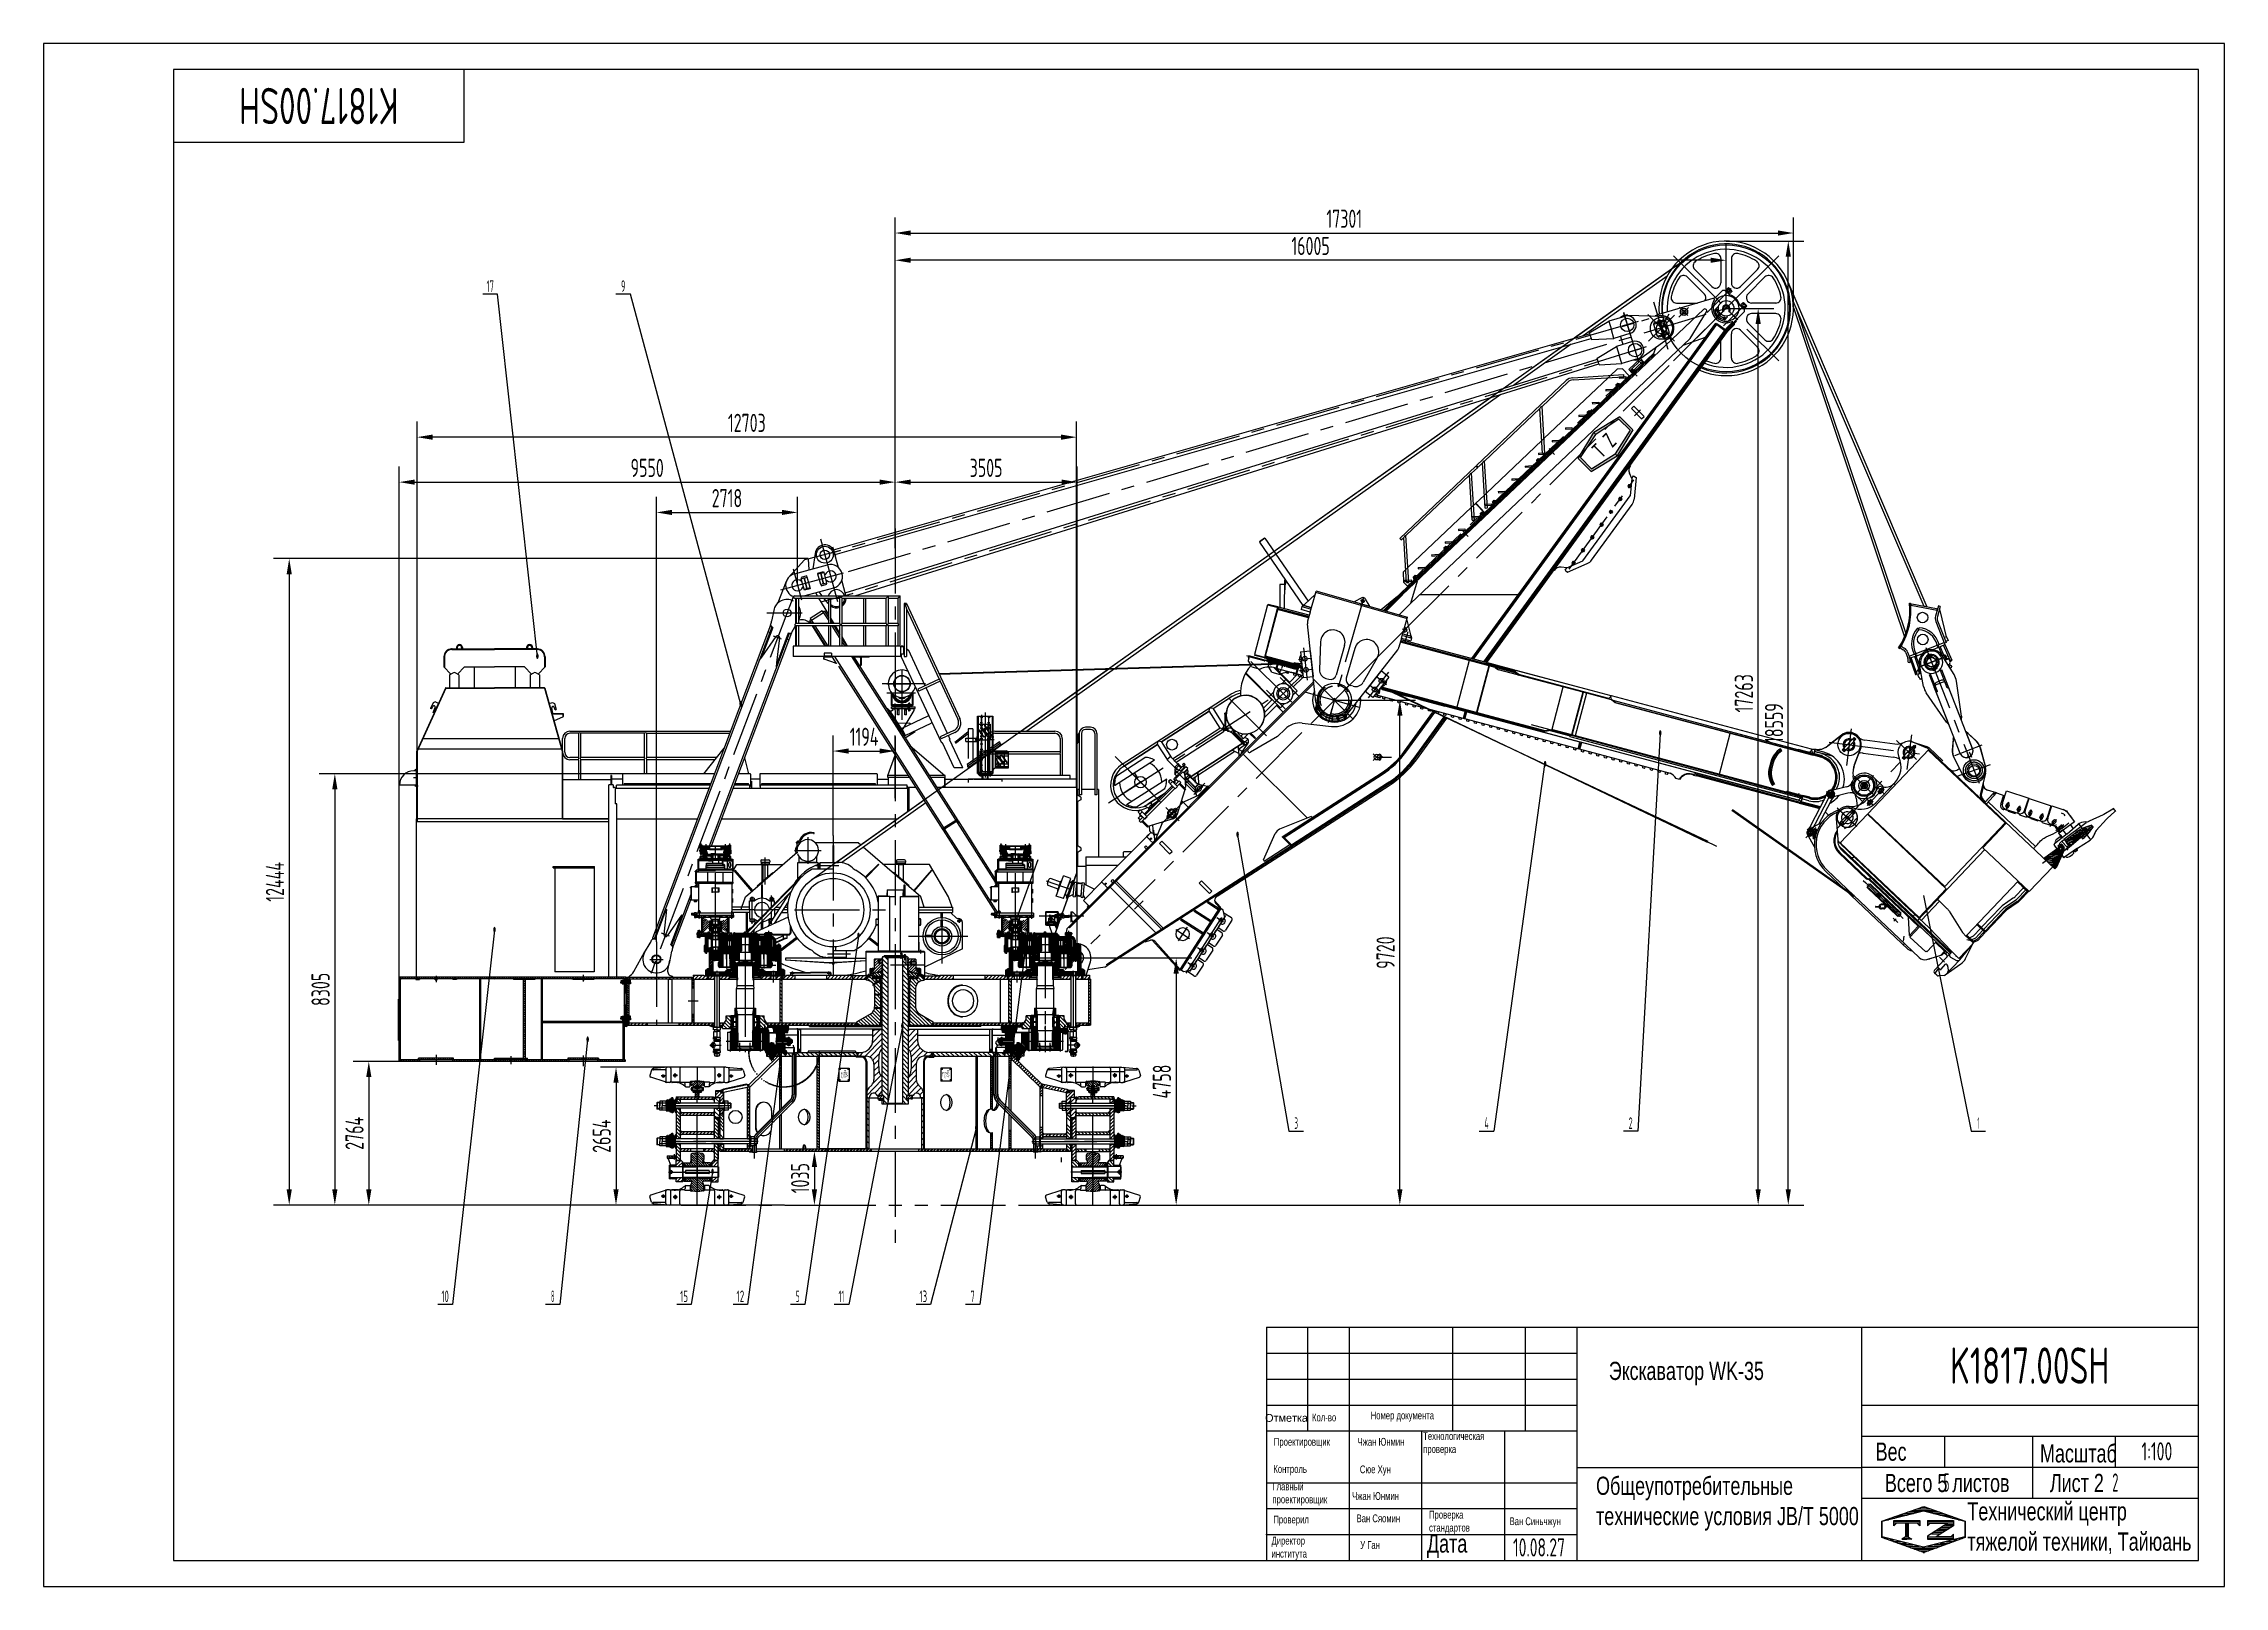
# Model space of a CAD drawing. Header units: millimetres. Extents: x 0 to 42000, y 0 to 29700.
import ezdxf
from ezdxf.enums import TextEntityAlignment as Align

# ---------------------------------------------------------------- set-up
doc = ezdxf.new("R2010")
doc.units = ezdxf.units.MM
doc.header["$LTSCALE"] = 1000
for name, pattern in [('F', [0.75, 0.5, -0.25]), ('G', [2, 1.25, -0.25, 0.25, -0.25]), ('K', [2.5, 1.25, -0.25, 0.25, -0.25, 0.25, -0.25])]:
    doc.linetypes.add(name, pattern=pattern)
for name, color, linetype in [('01', 7, 'Continuous'), ('02', 1, 'Continuous'), ('02C', 3, 'Continuous'), ('04', 2, 'F'), ('05', 142, 'G'), ('07', 6, 'K'), ('08', 1, 'Continuous'), ('10', 1, 'Continuous'), ('11', 3, 'Continuous'), ('INTE_THICK', 7, 'Continuous'), ('LINE_PART', 7, 'Continuous'), ('SMPEN_HATCH', 6, 'Continuous'), ('SMPEN_THICK', 7, 'Continuous'), ('THICK', 7, 'Continuous'), ('THIN', 1, 'Continuous')]:
    doc.layers.add(name, color=color, linetype=linetype)
doc.styles.get("Standard").update_dxf_attribs({"font": 'isocp', "width": 0.707, "bigfont": 'intecad.shx'})
doc.dimstyles.new('INTE', dxfattribs={"dimscale": 100, "dimtxt": 3.5, "dimasz": 3, "dimexe": 3, "dimexo": 0, "dimgap": 1, "dimtad": 1, "dimdec": 0, "dimdsep": 46, "dimtxsty": 'Standard', "dimcen": 0, "dimclrd": 1, "dimclre": 1, "dimclrt": 3, "dimaunit": 1, "dimadec": 0, "dimazin": 0, "dimtfac": 1, "dimtdec": 0, "dimtmove": 0, "dimatfit": 0, "dimfxl": 1, "dimarcsym": 0})
pattern_1 = [(315, (9121.654, 5016.96), (35.35534, 35.35534), [])]
pattern_2 = [(45, (9121.654, 5016.96), (-35.35534, 35.35534), [])]
pattern_3 = [(45, (-8385.84, 609.702), (-21.213203, 21.213203), [])]
pattern_4 = [(135, (-8385.84, 609.702), (-21.213203, -21.213203), [])]
pattern_5 = [(315, (9137.6085, 4166.072), (3.535534, 3.535534), []), (45, (9137.6085, 4166.072), (-3.535534, 3.535534), [])]
pattern_6 = [(60, (7818.634, 4536.56), (-8.248892, 4.7625), [])]
pattern_7 = [(45, (4611.862, 3383.963), (-6.735192, 6.735192), [])]
pattern_8 = [(315, (9137.61, 8322.635), (35.35534, 35.35534), [])]
pattern_9 = [(135, (4611.8624, 3383.9626), (-4.490128, -4.490128), [])]
pattern_10 = [(120, (24978.968, 4536.56), (8.248892, 4.7625), [])]
pattern_11 = [(315, (12952.206, 14110.883), (44.9013, 44.9013), [])]
pattern_12 = [(45, (12952.206, 14110.883), (-26.94077, 26.94077), [])]
pattern_13 = [(270, (18866.9455, 12882.7767), (-3.4925, 6e-16), [2.54, -0.9525]), (180, (18866.9455, 12882.7767), (4e-16, 3.4925), [2.54, -0.9525])]
pattern_14 = [(45, (12952.206, 14110.883), (-13.470384, 13.470384), [])]
pattern_15 = [(315, (12952.206, 14110.883), (26.94077, 26.94077), [])]
pattern_16 = [(270, (13930.657, 12882.7767), (3.4925, -6e-16), [2.54, -0.9525]), (360, (13930.657, 12882.7767), (9e-16, 3.4925), [2.54, -0.9525])]
pattern_17 = [(45, (8099.9387, 6576.9766), (-1.06066017, 1.06066017), []), (135, (8099.9387, 6576.9766), (-1.06066017, -1.06066017), [])]
pattern_18 = [(135, (4698.081, -712.992), (-14.142136, -14.142136), [])]
pattern_19 = [(135, (4698.081, -304.572), (-7.071068, -7.071068), [])]
pattern_20 = [(315, (13023.33945, 7844.8537), (-0.0707106781, -0.0707106781), [])]
pattern_21 = [(45, (13023.45867, -2115.4385), (-0.0707106781, 0.0707106781), [])]
pattern_22 = [(135, (5727.84029, -2115.4385), (0.0707106781, 0.0707106781), [])]
pattern_23 = [(225, (5727.72107, 7844.8537), (0.0707106781, -0.0707106781), [])]
pattern_24 = [(45, (6138.5216, -304.5716), (-2.1213203, 2.1213203), [])]
pattern_25 = [(45, (4683.627, -304.572), (-10.606602, 10.606602), [])]
pattern_26 = [(315, (13747.99945, 7844.8537), (-0.0707106781, -0.0707106781), [])]
pattern_27 = [(45, (13747.88024, -2115.51266), (-0.0707106781, 0.0707106781), [])]
pattern_28 = [(135, (6452.26185, -2115.51266), (0.0707106781, 0.0707106781), [])]
pattern_29 = [(225, (6452.38107, 7844.8537), (0.0707106781, -0.0707106781), [])]
pattern_30 = [(45, (4698.081, -712.992), (-10.606602, 10.606602), [])]
pattern_31 = [(45, (4698.08127, -712.99153), (-0.0707106781, 0.0707106781), [])]
pattern_32 = [(45, (3973.42127, -715.99153), (-0.0707106781, 0.0707106781), [])]
pattern_33 = [(45, (4698.081, -304.572), (-5.656854, 5.656854), [])]
pattern_34 = [(135, (4698.081, -304.572), (-5.656854, -5.656854), [])]
pattern_35 = [(45, (4698.08127, -714.16653), (-0.0707106781, 0.0707106781), [])]
pattern_36 = [(45, (4698.08127, -715.99153), (-0.0707106781, 0.0707106781), [])]
pattern_37 = [(45, (11699.29, 10541.5865), (6.735192, -6.735192), [])]
pattern_38 = [(315, (11699.2895, 10541.5865), (-4.490128, -4.490128), [])]
pattern_39 = [(315, (11699.2895, 10541.5865), (-2.245064, -2.245064), [])]
pattern_40 = [(45, (13875.9387, 6576.9766), (-1.06066017, 1.06066017), []), (135, (13875.9387, 6576.9766), (-1.06066017, -1.06066017), [])]
pattern_41 = [(45, (17475.29, 10541.5865), (6.735192, -6.735192), [])]
pattern_42 = [(315, (17475.2895, 10541.5865), (-4.490128, -4.490128), [])]
pattern_43 = [(315, (17475.2895, 10541.5865), (-2.245064, -2.245064), [])]
pattern_44 = [(135, (11146.3616, 7300.267), (-5.303301, -5.303301), [])]
pattern_45 = [(45, (21651.241, 7300.267), (5.303301, -5.303301), [])]

msp = doc.modelspace()

# ---------------------------------------------------------------- texts
at = {"layer": '01', "attachment_point": 1}
for s, insert, char_height in [('{\\fArial|b0|i0|c204|p34;Экскаватор \\fArial|b0|i0|c0|p34;WK-35}', (30145.3, 4323.3), 350), ('{\\fArial|b0|i0|c204|p34;\\W1;Отметка}', (23524.4, 3318.1), 150), ('{\\fArial|b0|i0|c204|p34;Кол-во}', (24428.7, 3326.9), 150), ('{\\fArial|b0|i0|c204|p34;Технологическая\\Pпроверка}', (26568.9, 2968), 150), ('{\\fArial|b0|i0|c204|p34;Проектировщик}', (23692.9, 2857.7), 150), ('{\\fArial|b0|i0|c204|p34;\\C3;Чжан Юнмин}', (25306.4, 2857.7), 150), ('{\\fArial|b0|i0|c204|p34;Вес}', (35283.5, 2768.9), 350), ('{\\fArial|b0|i0|c204|p34;Масштаб}', (38448.8, 2735.4), 350), ('{\\fArial|b0|i0|c204|p34;Контроль}', (23684, 2335.4), 150), ('{\\fArial|b0|i0|c204|p34;Общеупотребительные\\Pтехнические условия \\fArial|b0|i0|c0|p34;JB/T 5000}', (29899.2, 2111.8), 350), ('{\\fArial|b0|i0|c204|p34;Всего 5 листов}', (35462.4, 2165.7), 350), ('{\\fArial|b0|i0|c204|p34;Лист 2}', (38639, 2165.7), 350), ('{\\fArial|b0|i0|c204|p34;Главный \\Pпроектировщик}', (23666.3, 1999), 150), ('{\\fArial|b0|i0|c204|p34;Чжан Юнмин}', (25201.7, 1813.9), 150), ('{\\fArial|b0|i0|c204|p34;Проверил}', (23684, 1361.6), 150), ('{\\fArial|b0|i0|c204|p34;Ван Сяомин}', (25286.2, 1384.6), 150), ('{\\fArial|b0|i0|c204|p34;Ван Синьчжун}', (28233.3, 1328.5), 150), ('{\\fArial|b0|i0|c204|p34;Технический центр\\Pтяжелой техники, Тайюань}', (37050.8, 1620.6), 350), ('{\\fArial|b0|i0|c204|p34;Директор\\Pинститута}', (23648.6, 954.3), 150), ('{\\fArial|b0|i0|c204|p34;У Ган}', (25356.7, 870.8), 150)]:
    msp.add_mtext(s, dxfattribs=dict(at, insert=insert, char_height=char_height))
for s, insert, char_height, width in [('{\\fArial|b0|i0|c204|p34;Номер документа}', (25558.1, 3366), 150, 1978.817), ('{\\fArial|b0|i0|c204|p34;Сюе Хун}', (25349.7, 2327.6), 150, 683.614), ('{\\fArial|b0|i0|c204|p34;Проверка\\Pстандартов}', (26681.7, 1455), 150, 14.095), ('{\\fArial|b0|i0|c204|p34;Дата}', (26642.1, 1000), 350, 2857.934)]:
    msp.add_mtext(s, dxfattribs=dict(at, insert=insert, char_height=char_height, width=width))
at = {"layer": '02', "width": 0.954386}
for height, p, p2 in [(90, (9482, 17852.4), (9536, 17852.4)), (90, (13398.2, 16934.4), (13452.2, 16934.4)), (90, (31108.6, 16370.7), (31162.6, 16370.7)), (90, (28890.3, 15780), (28944.3, 15780)), (90, (22968.3, 14419.3), (23022.3, 14419.3)), (90, (8657, 12586), (8711, 12586)), (90, (15665.9, 12473.9), (15719.9, 12473.9)), (90, (18885.4, 12253.5), (18939.4, 12253.5)), (40, (8671.9, 11677.4), (8695.9, 11677.4)), (90, (10451, 10474.4), (10505, 10474.4)), (90, (16511.5, 10734.6), (16565.5, 10734.6)), (90, (14205.3, 10389), (14259.3, 10389)), (6, (14369.6, 10419), (14373.2, 10419)), (6, (18424.4, 10419), (18428, 10419)), (90, (17934.3, 8768.8), (17988.3, 8768.8)), (90, (12856.2, 7931), (12910.2, 7931))]:
    msp.add_text('●', height=height, dxfattribs=at).set_placement(p, p2, align=Align.FIT)
at = {"layer": '11', "width": 0.690312}
msp.add_text('K1817.00SH', height=700, rotation=180, dxfattribs=at).set_placement((6835.4, 28850), (3764.6, 28850), align=Align.FIT)
at = {"layer": '11'}
for s, height, width, p, p2 in [('17', 222.74, 0.606, (8530.8, 24920), (8672.5, 24920)), ('9', 222.7, 0.579528, (11121.9, 24920), (11202.1, 24920)), ('3', 222.7, 0.527686, (24089, 8807.1), (24158.6, 8807.1)), ('4', 222.7, 0.543846, (27750, 8807.1), (27828.7, 8807.1)), ('2', 222.7, 0.562593, (30526.8, 8807.1), (30603.2, 8807.1)), ('1', 222.7, 0.404, (37244.1, 8807.1), (37275.6, 8807.1)), ('10', 222.74, 0.606076, (7661.9, 5472.6), (7803.8, 5472.6)), ('8', 222.7, 0.514182, (9772.7, 5472.6), (9835.7, 5472.6)), ('15', 222.74, 0.609833, (12260.7, 5472.6), (12409, 5472.6)), ('12', 222.74, 0.611465, (13343.1, 5472.6), (13494.3, 5472.6)), ('5', 222.7, 0.527686, (14488.9, 5472.6), (14558.4, 5472.6)), ('11', 222.74, 0.582235, (15310.1, 5472.6), (15420.4, 5472.6)), ('13', 222.74, 0.609833, (16867.7, 5472.6), (17016, 5472.6)), ('7', 222.7, 0.654873, (17851.5, 5472.6), (17931.7, 5472.6)), ('K1817.00SH', 700, 0.690312, (36714.6, 3900), (39785.4, 3900)), ('1:100', 350, 0.665425, (40403, 2425), (40997, 2425)), ('5', 350, 0.527686, (36595.4, 1825), (36704.6, 1825)), ('2', 350, 0.562593, (39839.9, 1825), (39960.1, 1825)), ('10.08.27', 350, 0.642055, (28300, 575), (29300, 575))]:
    msp.add_text(s, height=height, dxfattribs=dict(at, width=width)).set_placement(p, p2, align=Align.FIT)
at = {"layer": '11', "color": 3, "linetype": 'Continuous', "char_height": 20, "width": 151.27}
for insert, attachment_point in [((15354.7, 9931.3), 1), ((17442.9, 9931.3), 3)]:
    msp.add_mtext('      警告\\P此处为高压线入口，进入危险，非工作人员请误进入！！！', dxfattribs=dict(at, insert=insert, attachment_point=attachment_point))

# ---------------------------------------------------------------- blocks, each defined once
blk = doc.blocks.new('13-1')
at = {"ltscale": 1.5}
for p, q in [((40989, 47065), (40989, 47029)), ((40992, 47065), (40989, 47065)), ((40992, 47068), (43371, 47068)), ((40992, 47068), (40992, 47026)), ((40551, 46360), (41110, 47026)), ((40583, 46333), (41165, 47026)), ((40992, 47029), (40989, 47029)), ((40992, 47026), (41110, 47026)), ((41165, 47026), (42634, 47026)), ((42076, 46360), (42634, 47026)), ((42108, 46333), (42690, 47026)), ((42690, 47026), (43371, 47026)), ((43476, 46988), (44223, 46361)), ((43503, 47020), (44250, 46394)), ((40478, 46553), (40713, 46553)), ((40478, 46299), (40478, 46553)), ((40478, 46299), (44313, 46299)), ((40551, 46360), (40583, 46333)), ((40768, 46553), (42238, 46553)), ((42076, 46360), (42108, 46333)), ((42293, 46553), (43994, 46553)), ((44060, 46553), (44238, 46553)), ((44313, 46489), (44238, 46553)), ((44313, 46299), (44313, 46489))]:
    blk.add_line(p, q, dxfattribs=at)
for p, q in [((40701, 46299), (40694, 46288)), ((40814, 46299), (40821, 46288)), ((41869, 46299), (41862, 46288)), ((41982, 46299), (41989, 46288)), ((43216, 46299), (43209, 46288)), ((43329, 46299), (43335, 46288)), ((43978, 46299), (43971, 46288)), ((44091, 46299), (44097, 46288)), ((44250, 46394), (44223, 46361)), ((44250, 46389), (44227, 46362))]:
    blk.add_line(p, q)
for centre in [(40757, 46324), (41925, 46324), (43272, 46324), (44034, 46324)]:
    blk.add_circle(centre, 11, dxfattribs=at)
for centre in [(41137, 46986), (42662, 46986)]:
    blk.add_arc(centre, 49.1, 55.775, 124.225, dxfattribs=at)
at = {"layer": '01', "color": 7, "linetype": 'Continuous'}
for p, q in [((40757, 46341), (40742, 46332)), ((40742, 46332), (40742, 46316)), ((40742, 46316), (40757, 46308)), ((40772, 46332), (40757, 46341)), ((40757, 46308), (40772, 46316)), ((40772, 46316), (40772, 46332)), ((41925, 46341), (41910, 46332)), ((41910, 46332), (41910, 46316)), ((41910, 46316), (41925, 46308)), ((41940, 46332), (41925, 46341)), ((41925, 46308), (41940, 46316)), ((41940, 46316), (41940, 46332)), ((43272, 46341), (43257, 46332)), ((43257, 46332), (43257, 46316)), ((43257, 46316), (43272, 46308)), ((43287, 46332), (43272, 46341)), ((43272, 46308), (43287, 46316)), ((43287, 46316), (43287, 46332)), ((44034, 46341), (44019, 46332)), ((44019, 46332), (44019, 46316)), ((44019, 46316), (44034, 46308)), ((44049, 46332), (44034, 46341)), ((44034, 46308), (44049, 46316)), ((44049, 46316), (44049, 46332))]:
    blk.add_line(p, q, dxfattribs=at)
at = {"layer": '01', "color": 7, "linetype": 'Continuous', "ltscale": 1.5}
for p, q in [((44225, 46364), (44227, 46362)), ((44248, 46391), (44250, 46389))]:
    blk.add_line(p, q, dxfattribs=at)
at = {"layer": '01', "color": 7, "linetype": 'Continuous'}
for radius in [205, 163]:
    blk.add_arc((43371, 46863), radius, 50, 90, dxfattribs=at)
at = {"layer": '04'}
for p, q in [((40598, 46418), (40582, 46399)), ((40582, 46399), (40678, 46318)), ((40598, 46418), (40694, 46337)), ((40694, 46337), (40678, 46318)), ((40732, 46349), (40701, 46299)), ((40746, 46324), (40768, 46324)), ((40782, 46349), (40814, 46299)), ((40955, 46418), (40939, 46399)), ((40939, 46399), (41034, 46318)), ((40955, 46418), (41050, 46337)), ((41050, 46337), (41034, 46318)), ((41311, 46418), (41295, 46399)), ((41295, 46399), (41391, 46318)), ((41311, 46418), (41407, 46337)), ((41407, 46337), (41391, 46318)), ((41667, 46418), (41651, 46399)), ((41651, 46399), (41747, 46318)), ((41667, 46418), (41763, 46337)), ((41763, 46337), (41747, 46318)), ((41900, 46349), (41869, 46299)), ((41950, 46349), (41982, 46299)), ((42023, 46418), (42007, 46399)), ((42007, 46399), (42103, 46318)), ((42023, 46418), (42119, 46337)), ((42119, 46337), (42103, 46318)), ((42380, 46418), (42364, 46399)), ((42364, 46399), (42459, 46318)), ((42380, 46418), (42475, 46337)), ((42475, 46337), (42459, 46318)), ((42736, 46418), (42720, 46399)), ((42720, 46399), (42816, 46318)), ((42736, 46418), (42832, 46337)), ((42832, 46337), (42816, 46318)), ((43092, 46418), (43076, 46399)), ((43076, 46399), (43172, 46318)), ((43092, 46418), (43188, 46337)), ((43188, 46337), (43172, 46318)), ((43247, 46349), (43216, 46299)), ((43297, 46349), (43329, 46299)), ((43448, 46418), (43432, 46399)), ((43432, 46399), (43528, 46318)), ((43448, 46418), (43544, 46337)), ((43544, 46337), (43528, 46318)), ((43805, 46418), (43789, 46399)), ((43789, 46399), (43884, 46318)), ((43805, 46418), (43901, 46337)), ((43901, 46337), (43884, 46318)), ((44009, 46349), (43978, 46299)), ((43994, 46553), (44060, 46553)), ((44059, 46349), (44091, 46299)), ((44161, 46418), (44145, 46399)), ((44145, 46399), (44241, 46318)), ((44161, 46418), (44257, 46337)), ((44257, 46337), (44241, 46318))]:
    blk.add_line(p, q, dxfattribs=at)
at = {"layer": '04', "color": 2, "linetype": 'F'}
for p, q in [((40713, 46553), (40768, 46553)), ((42238, 46553), (42293, 46553))]:
    blk.add_line(p, q, dxfattribs=at)
at = {"layer": '04', "color": 2, "linetype": 'F', "ltscale": 2}
for p, q in [((40732, 46349), (40782, 46349)), ((41900, 46349), (41950, 46349)), ((43247, 46349), (43297, 46349)), ((44009, 46349), (44059, 46349))]:
    blk.add_line(p, q, dxfattribs=at)
at = {"layer": '04', "color": 2, "linetype": 'F'}
for centre in [(40757, 46324), (41925, 46324), (43272, 46324), (44034, 46324)]:
    blk.add_circle(centre, 11, dxfattribs=at)
at = {"layer": '05', "color": 4, "linetype": 'G', "ltscale": 1.5}
for p, q in [((40720, 46324), (44068, 46324)), ((40757, 46299), (40757, 46352)), ((41925, 46299), (41925, 46352)), ((43272, 46299), (43272, 46352)), ((44034, 46299), (44034, 46356))]:
    blk.add_line(p, q, dxfattribs=at)
blk = doc.blocks.new('12-1')
at = {"ltscale": 1.5}
for p, q in [((49528, 46463), (50087, 47129)), ((49560, 46436), (50142, 47129)), ((50013, 47168), (50013, 47132)), ((50016, 47168), (50013, 47168)), ((50016, 47132), (50013, 47132)), ((50016, 47171), (50016, 47129)), ((50016, 47171), (52035, 47171)), ((50016, 47129), (50087, 47129)), ((50142, 47129), (51828, 47129)), ((51269, 46463), (51828, 47129)), ((51302, 46436), (51883, 47129)), ((51883, 47129), (52035, 47129)), ((52035, 47171), (52035, 47129)), ((52035, 47168), (52038, 47168)), ((52035, 47132), (52038, 47132)), ((52038, 47168), (52038, 47132)), ((49528, 46463), (49560, 46436)), ((51269, 46463), (51302, 46436))]:
    blk.add_line(p, q, dxfattribs=at)
for p, q in [((49616, 46656), (49489, 46507)), ((49616, 46656), (49690, 46656)), ((49745, 46656), (51431, 46656)), ((51486, 46656), (51546, 46656)), ((51546, 46656), (51546, 46402)), ((49489, 46507), (49489, 46402)), ((49489, 46402), (51546, 46402)), ((49662, 46402), (49655, 46391)), ((49775, 46402), (49782, 46391)), ((50475, 46402), (50468, 46391)), ((50588, 46402), (50595, 46391)), ((51440, 46402), (51433, 46391)), ((51546, 46412), (51560, 46391))]:
    blk.add_line(p, q)
for centre in [(50114, 47088), (51856, 47088)]:
    blk.add_arc(centre, 49.1, 55.775, 124.225, dxfattribs=at)
at = {"layer": '01', "color": 7, "linetype": 'Continuous'}
for p, q in [((49718, 46444), (49703, 46435)), ((49703, 46435), (49703, 46419)), ((49703, 46419), (49718, 46411)), ((49733, 46435), (49718, 46444)), ((49718, 46411), (49733, 46419)), ((49733, 46419), (49733, 46435)), ((50531, 46444), (50516, 46435)), ((50516, 46435), (50516, 46419)), ((50516, 46419), (50531, 46411)), ((50546, 46435), (50531, 46444)), ((50531, 46411), (50546, 46419)), ((50546, 46419), (50546, 46435)), ((51496, 46444), (51481, 46435)), ((51481, 46435), (51481, 46419)), ((51481, 46419), (51496, 46411)), ((51511, 46435), (51496, 46444)), ((51496, 46411), (51511, 46419)), ((51511, 46419), (51511, 46435))]:
    blk.add_line(p, q, dxfattribs=at)
at = {"layer": '04', "color": 2, "linetype": 'F'}
for p, q in [((49745, 46656), (49690, 46656)), ((51431, 46656), (51486, 46656)), ((51471, 46452), (51440, 46402)), ((51521, 46452), (51546, 46412))]:
    blk.add_line(p, q, dxfattribs=at)
at = {"layer": '04'}
for p, q in [((49533, 46521), (49517, 46501)), ((49517, 46501), (49613, 46421)), ((49533, 46521), (49629, 46440)), ((49629, 46440), (49613, 46421)), ((49693, 46452), (49662, 46402)), ((49743, 46452), (49775, 46402)), ((49890, 46521), (49873, 46501)), ((49873, 46501), (49969, 46421)), ((49890, 46521), (49985, 46440)), ((49985, 46440), (49969, 46421)), ((50246, 46521), (50230, 46501)), ((50230, 46501), (50325, 46421)), ((50246, 46521), (50342, 46440)), ((50342, 46440), (50325, 46421)), ((50506, 46452), (50475, 46402)), ((50556, 46452), (50588, 46402)), ((50602, 46521), (50586, 46501)), ((50586, 46501), (50682, 46421)), ((50602, 46521), (50698, 46440)), ((50698, 46440), (50682, 46421)), ((50958, 46521), (50942, 46501)), ((50942, 46501), (51038, 46421)), ((50958, 46521), (51054, 46440)), ((51054, 46440), (51038, 46421)), ((51315, 46521), (51299, 46501)), ((51299, 46501), (51394, 46421)), ((51315, 46521), (51410, 46440)), ((51410, 46440), (51394, 46421))]:
    blk.add_line(p, q, dxfattribs=at)
at = {"layer": '04', "color": 2, "linetype": 'F', "ltscale": 2}
for p, q in [((49693, 46452), (49743, 46452)), ((50506, 46452), (50556, 46452)), ((51471, 46452), (51521, 46452))]:
    blk.add_line(p, q, dxfattribs=at)
at = {"layer": '04', "color": 2, "linetype": 'F'}
for centre in [(49718, 46427), (50531, 46427), (51496, 46427)]:
    blk.add_circle(centre, 11, dxfattribs=at)
at = {"layer": '05', "color": 4, "linetype": 'G'}
for p, q in [((49682, 46427), (51223, 46427)), ((49718, 46455), (49718, 46402)), ((50531, 46455), (50531, 46402)), ((51223, 46427), (51529, 46427)), ((51496, 46452), (51496, 46402))]:
    blk.add_line(p, q, dxfattribs=at)
at = {"layer": '05'}
for p, q in [((49740, 46427), (49700, 46427)), ((49718, 46448), (49718, 46406)), ((50553, 46427), (50513, 46427)), ((50531, 46448), (50531, 46406)), ((51518, 46427), (51478, 46427)), ((51496, 46448), (51496, 46406))]:
    blk.add_line(p, q, dxfattribs=at)
at = {"layer": '05', "color": 4, "linetype": 'G', "ltscale": 2}
for p, q in [((49703, 46427), (49735, 46427)), ((49718, 46412), (49718, 46442)), ((50516, 46427), (50548, 46427)), ((50531, 46412), (50531, 46442)), ((51481, 46427), (51513, 46427)), ((51496, 46412), (51496, 46442))]:
    blk.add_line(p, q, dxfattribs=at)
blk = doc.blocks.new('*U612')
at = {"layer": '01'}
for p, q in [((-9, 3), (-9, 0)), ((0, 3), (-9, 3)), ((-9, 0), (0, 0)), ((0, 0), (-2, 3)), ((0, 3), (2, 0)), ((0, 3), (9, 3)), ((9, 0), (0, 0)), ((9, 3), (9, 0))]:
    blk.add_line(p, q, dxfattribs=at)
at = {"layer": '05'}
blk.add_line((0, 5), (0, -2), dxfattribs=at)
blk = doc.blocks.new('*U611')
at = {"layer": '01'}
for p, q in [((-11, 0), (-11, 10)), ((-11, 10), (0, 10)), ((-11, 6), (0, 6)), ((0, 10), (0, 0)), ((0, -10), (0, 0)), ((-11, 0), (-11, -10)), ((-11, -6), (0, -6)), ((-11, -10), (0, -10))]:
    blk.add_line(p, q, dxfattribs=at)
at = {"layer": '05'}
blk.add_line((-12, 0), (1, 0), dxfattribs=at)
blk = doc.blocks.new('*U613')
at = {"layer": '01'}
for p, q in [((-5, 0), (-5, 6)), ((-5, 6), (0, 6)), ((-5, 3), (0, 3)), ((0, 6), (0, 0)), ((0, -6), (0, 0)), ((-5, 0), (-5, -6)), ((-5, -3), (0, -3)), ((-5, -6), (0, -6))]:
    blk.add_line(p, q, dxfattribs=at)
at = {"layer": '05'}
blk.add_line((-6, 0), (1, 0), dxfattribs=at)
blk = doc.blocks.new('*U614')
at = {"layer": '01'}
for p, q in [((-5, 2), (-5, 0)), ((0, 2), (-5, 2)), ((-5, 0), (0, 0)), ((0, 0), (-1, 2)), ((0, 2), (1, 0)), ((0, 2), (5, 2)), ((5, 0), (0, 0)), ((5, 2), (5, 0))]:
    blk.add_line(p, q, dxfattribs=at)
at = {"layer": '05'}
blk.add_line((0, 4), (0, -2), dxfattribs=at)
blk = doc.blocks.new('*U610')
at = {"layer": '01'}
for p, q in [((0, 9), (-8, 4)), ((-8, 4), (-8, 0)), ((-8, -4), (-8, 0)), ((8, 4), (0, 9)), ((8, 0), (8, 4)), ((8, 0), (8, -4)), ((0, -9), (-8, -4)), ((8, -4), (0, -9))]:
    blk.add_line(p, q, dxfattribs=at)
at = {"layer": '05'}
for p, q in [((-10, 0), (9, 0)), ((0, -11), (0, 10))]:
    blk.add_line(p, q, dxfattribs=at)
blk = doc.blocks.new('ert')
at = {"layer": '01'}
for points in [[(27259, 12092), (26692, 11956), (26692, 11599), (27259, 11462), (27259, 11516), (26733, 11634), (26733, 11937), (27259, 12043)], [(27259, 12092), (27826, 11956), (27826, 11599), (27259, 11462), (27259, 11516), (27784, 11634), (27784, 11937), (27259, 12043)]]:
    blk.add_hatch(color=256, dxfattribs=at).paths.add_polyline_path(points)
for p, q in [((26692, 11956), (27259, 12092)), ((26692, 11956), (26692, 11599)), ((26733, 11937), (27259, 12043)), ((26733, 11937), (26733, 11634)), ((27826, 11956), (27259, 12092)), ((27259, 12043), (27259, 12092)), ((27259, 12043), (27259, 12092)), ((27784, 11937), (27259, 12043)), ((27784, 11937), (27784, 11634)), ((27826, 11956), (27826, 11599)), ((26692, 11599), (27259, 11462)), ((26733, 11634), (27259, 11516)), ((27784, 11634), (27259, 11516)), ((27826, 11599), (27259, 11462)), ((27259, 11516), (27259, 11462)), ((27259, 11516), (27259, 11462))]:
    blk.add_line(p, q, dxfattribs=at)
at = {"layer": '01', "insert": (27006, 11930), "char_height": 300, "width": 1341.1, "attachment_point": 1}
blk.add_mtext('{\\f黑体|b0|i0|c134|p2;T Z}', dxfattribs=at)
blk = doc.blocks.new('*U609')
at = {"layer": '01'}
for p, q in [((0, 30), (-28, 15)), ((-28, 15), (-28, 0)), ((-28, -15), (-28, 0)), ((28, 15), (0, 30)), ((28, 0), (28, 15)), ((28, 0), (28, -15)), ((0, -30), (-28, -15)), ((28, -15), (0, -30))]:
    blk.add_line(p, q, dxfattribs=at)
at = {"layer": '05'}
for p, q in [((-29, 0), (29, 0)), ((0, -32), (0, 32))]:
    blk.add_line(p, q, dxfattribs=at)
blk = doc.blocks.new('*U605')
at = {"layer": '01'}
for p, q in [((-26, 0), (-26, 25)), ((-26, 25), (0, 25)), ((-26, 15), (0, 15)), ((0, 25), (0, 0)), ((0, -25), (0, 0)), ((-26, 0), (-26, -25)), ((-26, -15), (0, -15)), ((-26, -25), (0, -25))]:
    blk.add_line(p, q, dxfattribs=at)
at = {"layer": '05'}
blk.add_line((-27, 0), (1, 0), dxfattribs=at)
blk = doc.blocks.new('*U604')
at = {"layer": '01'}
for p, q in [((-23, 8), (-23, 0)), ((0, 8), (-23, 8)), ((-23, 0), (0, 0)), ((0, 0), (-4, 8)), ((0, 8), (4, 0)), ((0, 8), (23, 8)), ((23, 0), (0, 0)), ((23, 8), (23, 0))]:
    blk.add_line(p, q, dxfattribs=at)
at = {"layer": '05'}
blk.add_line((0, 10), (0, -2), dxfattribs=at)
blk = doc.blocks.new('*U103')
at = {"layer": '01'}
for p, q in [((0, 20), (-18, 10)), ((-18, 10), (-18, 0)), ((-18, -10), (-18, 0)), ((18, 10), (0, 20)), ((18, 0), (18, 10)), ((18, 0), (18, -10)), ((0, -20), (-18, -10)), ((18, -10), (0, -20))]:
    blk.add_line(p, q, dxfattribs=at)
at = {"layer": '05'}
for p, q in [((-20, 0), (20, 0)), ((0, 22), (0, -21))]:
    blk.add_line(p, q, dxfattribs=at)
blk = doc.blocks.new('*U104')
at = {"layer": '01'}
for p, q in [((0, 30), (-28, 15)), ((-28, 15), (-28, 0)), ((-28, -15), (-28, 0)), ((28, 15), (0, 30)), ((28, 0), (28, 15)), ((28, 0), (28, -15)), ((0, -30), (-28, -15)), ((28, -15), (0, -30))]:
    blk.add_line(p, q, dxfattribs=at)
at = {"layer": '05'}
for p, q in [((-29, 0), (30, 0)), ((0, 32), (0, -32))]:
    blk.add_line(p, q, dxfattribs=at)
blk = doc.blocks.new('*U581')
at = {"layer": '01'}
for p, q in [((-18, 0), (-18, 16)), ((-18, 16), (0, 16)), ((-18, 10), (0, 10)), ((0, 16), (0, 0)), ((0, -16), (0, 0)), ((-18, 0), (-18, -16)), ((-18, -10), (0, -10)), ((-18, -16), (0, -16))]:
    blk.add_line(p, q, dxfattribs=at)
at = {"layer": '05'}
blk.add_line((-19, 0), (1, 0), dxfattribs=at)
blk = doc.blocks.new('*U582')
at = {"layer": '01'}
for p, q in [((-34, 0), (-34, 36)), ((-34, 36), (0, 36)), ((-34, 21), (0, 21)), ((0, 36), (0, 0)), ((0, -36), (0, 0)), ((-34, 0), (-34, -36)), ((-34, -21), (0, -21)), ((-34, -36), (0, -36))]:
    blk.add_line(p, q, dxfattribs=at)
at = {"layer": '05'}
blk.add_line((-35, 0), (1, 0), dxfattribs=at)
blk = doc.blocks.new('*U583')
at = {"layer": '01'}
for p, q in [((-32, 11), (-32, 0)), ((0, 11), (-32, 11)), ((-32, 0), (0, 0)), ((0, 0), (-6, 11)), ((0, 11), (6, 0)), ((0, 11), (32, 11)), ((32, 0), (0, 0)), ((32, 11), (32, 0))]:
    blk.add_line(p, q, dxfattribs=at)
at = {"layer": '05'}
blk.add_line((0, 13), (0, -2), dxfattribs=at)
blk = doc.blocks.new('*U584')
at = {"layer": '01'}
for p, q in [((-8, 0), (-8, 9)), ((-8, 9), (0, 9)), ((-8, 5), (0, 5)), ((0, 9), (0, 0)), ((0, -9), (0, 0)), ((-8, 0), (-8, -9)), ((-8, -5), (0, -5)), ((-8, -9), (0, -9))]:
    blk.add_line(p, q, dxfattribs=at)
at = {"layer": '05'}
blk.add_line((-9, 0), (1, 0), dxfattribs=at)
blk = doc.blocks.new('*U585')
at = {"layer": '01'}
for p, q in [((-8, 3), (-8, 0)), ((0, 3), (-8, 3)), ((-8, 0), (0, 0)), ((0, 0), (-2, 3)), ((0, 3), (2, 0)), ((0, 3), (8, 3)), ((8, 0), (0, 0)), ((8, 3), (8, 0))]:
    blk.add_line(p, q, dxfattribs=at)
at = {"layer": '05'}
blk.add_line((0, 5), (0, -2), dxfattribs=at)
blk = doc.blocks.new('*U660')
at = {"layer": '01'}
for p, q in [((-21, 0), (-21, 20)), ((-21, 20), (0, 20)), ((-21, 12), (0, 12)), ((0, 20), (0, 0)), ((0, -20), (0, 0)), ((-21, 0), (-21, -20)), ((-21, -12), (0, -12)), ((-21, -20), (0, -20))]:
    blk.add_line(p, q, dxfattribs=at)
at = {"layer": '05'}
blk.add_line((-23, 0), (1, 0), dxfattribs=at)
blk = doc.blocks.new('*U643')
at = {"layer": '01'}
for p, q in [((-6, 2), (-6, 0)), ((0, 2), (-6, 2)), ((-6, 0), (0, 0)), ((0, 0), (-1, 2)), ((0, 2), (1, 0)), ((0, 2), (6, 2)), ((6, 0), (0, 0)), ((6, 2), (6, 0))]:
    blk.add_line(p, q, dxfattribs=at)
at = {"layer": '05'}
blk.add_line((0, 4), (0, -2), dxfattribs=at)
blk = doc.blocks.new('*U640', base_point=(-843, 1005))
at = {"layer": '01', "color": 7, "linetype": 'Continuous', "ltscale": 2}
for p, q in [((-843, 1005), (-836, 1005)), ((-836, 993), (-833, 1005)), ((-820, 991), (-824, 1005)), ((-820, 991), (-812, 991)), ((-812, 991), (-808, 1005)), ((-795, 991), (-798, 1005)), ((-795, 991), (-786, 991)), ((-786, 991), (-783, 1005)), ((-769, 991), (-773, 1005)), ((-769, 991), (-761, 991)), ((-761, 991), (-757, 1005)), ((-744, 991), (-748, 1005)), ((-744, 991), (-735, 991)), ((-735, 991), (-732, 1005)), ((-719, 991), (-722, 1005)), ((-719, 991), (-710, 991)), ((-710, 991), (-706, 1005)), ((-693, 991), (-697, 1005)), ((-693, 991), (-685, 991)), ((-685, 991), (-681, 1005)), ((-668, 991), (-671, 1005)), ((-668, 991), (-659, 991)), ((-659, 991), (-656, 1005)), ((-642, 991), (-646, 1005)), ((-642, 991), (-634, 991)), ((-634, 991), (-630, 1005)), ((-617, 991), (-621, 1005)), ((-617, 991), (-608, 991)), ((-608, 991), (-605, 1005)), ((-592, 991), (-595, 1005)), ((-592, 991), (-583, 991)), ((-583, 991), (-579, 1005)), ((-566, 991), (-570, 1005)), ((-566, 991), (-558, 991)), ((-558, 991), (-554, 1005)), ((-541, 991), (-544, 1005)), ((-541, 991), (-532, 991)), ((-532, 991), (-529, 1005)), ((-515, 991), (-519, 1005)), ((-515, 991), (-507, 991)), ((-507, 991), (-506, 993)), ((-500, 1010), (-490, 1010)), ((-480, 1007), (-451, 991))]:
    blk.add_line(p, q, dxfattribs=at)
at = {"layer": '01', "color": 7, "linetype": 'Continuous'}
for p, q in [((-836, 1005), (-836, 993)), ((-506, 1003), (-506, 993))]:
    blk.add_line(p, q, dxfattribs=at)
at = {"layer": '01', "color": 7, "linetype": 'Continuous', "ltscale": 2}
for centre, radius, start, end in [((-829, 1004), 5, 14.5, 165.5), ((-803, 1004), 5, 14.5, 165.5), ((-778, 1004), 5, 14.5, 165.5), ((-752, 1004), 5, 14.5, 165.5), ((-727, 1004), 5, 14.5, 165.5), ((-702, 1004), 5, 14.5, 165.5), ((-676, 1004), 5, 14.5, 165.5), ((-651, 1004), 5, 14.5, 165.5), ((-625, 1004), 5, 14.5, 165.5), ((-600, 1004), 5, 14.5, 165.5), ((-575, 1004), 5, 14.5, 165.5), ((-549, 1004), 5, 14.5, 165.5), ((-524, 1004), 5, 14.5, 165.5), ((-500, 1003), 6.5, 90, 180), ((-490, 990), 20, 60, 90)]:
    blk.add_arc(centre, radius, start, end, dxfattribs=at)
blk = doc.blocks.new('*U641', base_point=(2632, 3477))
at = {"layer": '11', "color": 3, "linetype": 'Continuous'}
for p, q in [((2410, 3475), (2412, 3466)), ((2412, 3466), (2423, 3466)), ((2412, 3466), (2421, 3466)), ((2426, 3477), (2423, 3466)), ((2426, 3477), (2435, 3477)), ((2435, 3477), (2438, 3466)), ((2438, 3466), (2448, 3466)), ((2451, 3477), (2448, 3466)), ((2451, 3477), (2460, 3477)), ((2460, 3477), (2463, 3466)), ((2463, 3466), (2474, 3466)), ((2477, 3477), (2474, 3466)), ((2477, 3477), (2485, 3477)), ((2485, 3477), (2488, 3466)), ((2488, 3466), (2499, 3466)), ((2502, 3477), (2499, 3466)), ((2502, 3477), (2511, 3477)), ((2511, 3477), (2514, 3466)), ((2514, 3466), (2525, 3466)), ((2527, 3477), (2525, 3466)), ((2527, 3477), (2536, 3477)), ((2536, 3477), (2539, 3466)), ((2539, 3466), (2550, 3466)), ((2553, 3477), (2550, 3466)), ((2553, 3477), (2562, 3477)), ((2562, 3477), (2565, 3466)), ((2565, 3466), (2575, 3466)), ((2578, 3477), (2575, 3466)), ((2578, 3477), (2587, 3477)), ((2587, 3477), (2590, 3466)), ((2590, 3466), (2601, 3466)), ((2604, 3477), (2601, 3466)), ((2604, 3477), (2612, 3477)), ((2612, 3477), (2615, 3466)), ((2615, 3466), (2626, 3466)), ((2629, 3477), (2626, 3466)), ((2629, 3477), (2632, 3477))]:
    blk.add_line(p, q, dxfattribs=at)
blk = doc.blocks.new('*U644')
at = {"layer": '01'}
for p, q in [((-11, 4), (-11, 0)), ((0, 4), (-11, 4)), ((-11, 0), (0, 0)), ((0, 0), (-2, 4)), ((0, 4), (2, 0)), ((0, 4), (11, 4)), ((11, 0), (0, 0)), ((11, 4), (11, 0))]:
    blk.add_line(p, q, dxfattribs=at)
at = {"layer": '05'}
blk.add_line((0, 6), (0, -2), dxfattribs=at)
blk = doc.blocks.new('*U645')
at = {"layer": '01'}
for p, q in [((-9, 3), (-9, 0)), ((0, 3), (-9, 3)), ((-9, 0), (0, 0)), ((0, 0), (-2, 3)), ((0, 3), (2, 0)), ((0, 3), (9, 3)), ((9, 0), (0, 0)), ((9, 3), (9, 0))]:
    blk.add_line(p, q, dxfattribs=at)
at = {"layer": '05'}
blk.add_line((0, 5), (0, -2), dxfattribs=at)
blk = doc.blocks.new('*U639', base_point=(-844, 1458))
at = {"layer": '01', "color": 7, "linetype": 'Continuous', "ltscale": 2}
for p, q in [((-844, 1458), (-838, 1458)), ((-834, 1472), (-838, 1458)), ((-834, 1472), (-825, 1472)), ((-825, 1472), (-822, 1458)), ((-809, 1472), (-812, 1458)), ((-809, 1472), (-800, 1472)), ((-800, 1472), (-796, 1458)), ((-783, 1472), (-787, 1458)), ((-783, 1472), (-775, 1472)), ((-775, 1472), (-771, 1458)), ((-758, 1472), (-761, 1458)), ((-758, 1472), (-749, 1472)), ((-749, 1472), (-746, 1458)), ((-732, 1472), (-736, 1458)), ((-724, 1472), (-720, 1458)), ((-707, 1472), (-711, 1458)), ((-698, 1472), (-695, 1458)), ((-682, 1472), (-685, 1458)), ((-673, 1472), (-669, 1458)), ((-656, 1472), (-660, 1458)), ((-648, 1472), (-644, 1458)), ((-631, 1472), (-634, 1458)), ((-622, 1472), (-619, 1458)), ((-605, 1472), (-609, 1458)), ((-597, 1472), (-593, 1458)), ((-580, 1472), (-584, 1458)), ((-571, 1472), (-568, 1458)), ((-555, 1472), (-558, 1458)), ((-546, 1472), (-542, 1458)), ((-529, 1472), (-533, 1458)), ((-521, 1472), (-517, 1458)), ((-501, 1453), (-491, 1453)), ((-501, 1453), (-491, 1453)), ((-481, 1456), (-452, 1472))]:
    blk.add_line(p, q, dxfattribs=at)
at = {"layer": '01', "color": 7, "linetype": 'Continuous'}
for p, q in [((-783, 1472), (-775, 1472)), ((-758, 1472), (-749, 1472)), ((-732, 1472), (-724, 1472)), ((-732, 1472), (-724, 1472)), ((-707, 1472), (-698, 1472)), ((-682, 1472), (-673, 1472)), ((-656, 1472), (-648, 1472)), ((-631, 1472), (-622, 1472)), ((-605, 1472), (-597, 1472)), ((-580, 1472), (-571, 1472)), ((-555, 1472), (-546, 1472)), ((-529, 1472), (-521, 1472)), ((-512, 1454), (-504, 1454))]:
    blk.add_line(p, q, dxfattribs=at)
at = {"layer": '01', "color": 7, "linetype": 'Continuous', "ltscale": 2}
for centre, radius, start, end in [((-817, 1459), 5, 194.5, 345.5), ((-792, 1459), 5, 194.5, 345.5), ((-766, 1459), 5, 194.5, 345.5), ((-741, 1459), 5, 194.5, 345.5), ((-715, 1459), 5, 194.5, 345.5), ((-690, 1459), 5, 194.5, 345.5), ((-665, 1459), 5, 194.5, 345.5), ((-639, 1459), 5, 194.5, 345.5), ((-614, 1459), 5, 194.5, 345.5), ((-588, 1459), 5, 194.5, 345.5), ((-563, 1459), 5, 194.5, 345.5), ((-538, 1459), 5, 194.5, 345.5), ((-512, 1459), 5, 194.5, 270), ((-501, 1460), 6.5, 237.7958, 270), ((-491, 1473), 20, 270, 300), ((-491, 1473), 20, 270, 300)]:
    blk.add_arc(centre, radius, start, end, dxfattribs=at)
blk = doc.blocks.new('*U642', base_point=(2450, 3973))
at = {"layer": '11', "color": 3, "linetype": 'Continuous'}
for p, q in [((2410, 3973), (2410, 3973)), ((2413, 3962), (2410, 3973)), ((2413, 3962), (2422, 3962)), ((2422, 3962), (2425, 3973)), ((2425, 3973), (2436, 3973)), ((2439, 3962), (2436, 3973)), ((2439, 3962), (2447, 3962)), ((2447, 3962), (2450, 3973)), ((2450, 3973), (2461, 3973)), ((2464, 3962), (2461, 3973)), ((2464, 3962), (2473, 3962)), ((2473, 3962), (2476, 3973)), ((2476, 3973), (2486, 3973)), ((2489, 3962), (2486, 3973)), ((2489, 3962), (2498, 3962)), ((2498, 3962), (2501, 3973)), ((2501, 3973), (2512, 3973)), ((2515, 3962), (2512, 3973)), ((2515, 3962), (2524, 3962)), ((2524, 3962), (2526, 3973)), ((2526, 3973), (2537, 3973)), ((2540, 3962), (2537, 3973)), ((2540, 3962), (2549, 3962)), ((2549, 3962), (2552, 3973)), ((2552, 3973), (2563, 3973)), ((2566, 3962), (2563, 3973)), ((2566, 3962), (2574, 3962)), ((2574, 3962), (2577, 3973)), ((2577, 3973), (2588, 3973)), ((2591, 3962), (2588, 3973)), ((2591, 3962), (2600, 3962)), ((2600, 3962), (2603, 3973)), ((2603, 3973), (2613, 3973)), ((2616, 3962), (2613, 3973)), ((2616, 3962), (2625, 3962)), ((2625, 3962), (2628, 3973)), ((2628, 3973), (2645, 3973))]:
    blk.add_line(p, q, dxfattribs=at)
blk = doc.blocks.new('*U589')
at = {"layer": '01'}
for p, q in [((-23, 8), (-23, 0)), ((0, 8), (-23, 8)), ((-23, 0), (0, 0)), ((0, 0), (-4, 8)), ((0, 8), (4, 0)), ((0, 8), (23, 8)), ((23, 0), (0, 0)), ((23, 8), (23, 0))]:
    blk.add_line(p, q, dxfattribs=at)
at = {"layer": '05'}
blk.add_line((0, 10), (0, -2), dxfattribs=at)
blk = doc.blocks.new('*U593', base_point=(-3713, 4679))
at = {"layer": '01'}
for p, q in [((-3713, 4679), (-3583, 4679)), ((-3713, 4679), (-3710, 4676)), ((-3710, 4676), (-3586, 4676)), ((-3583, 4679), (-3586, 4676))]:
    blk.add_line(p, q, dxfattribs=at)
blk = doc.blocks.new('*U596')
at = {"layer": '01'}
for p, q in [((-18, 6), (-18, 0)), ((0, 6), (-18, 6)), ((-18, 0), (0, 0)), ((0, 0), (-3, 6)), ((0, 6), (3, 0)), ((0, 6), (18, 6)), ((18, 0), (0, 0)), ((18, 6), (18, 0))]:
    blk.add_line(p, q, dxfattribs=at)
at = {"layer": '05'}
blk.add_line((0, 8), (0, -2), dxfattribs=at)
blk = doc.blocks.new('*U595')
at = {"layer": '01'}
for p, q in [((-15, 5), (-15, 0)), ((0, 5), (-15, 5)), ((-15, 0), (0, 0)), ((0, 0), (-3, 5)), ((0, 5), (3, 0)), ((0, 5), (15, 5)), ((15, 0), (0, 0)), ((15, 5), (15, 0))]:
    blk.add_line(p, q, dxfattribs=at)
at = {"layer": '05'}
blk.add_line((0, 7), (0, -2), dxfattribs=at)
blk = doc.blocks.new('*U594', base_point=(-3576, 5317))
at = {"layer": '01'}
for p, q in [((-3568, 5284), (-3584, 5284)), ((-3582, 5317), (-3582, 5277)), ((-3569, 5277), (-3582, 5277)), ((-3582, 5277), (-3576, 5273)), ((-3569, 5277), (-3576, 5273)), ((-3569, 5317), (-3569, 5277))]:
    blk.add_line(p, q, dxfattribs=at)
at = {"layer": '02'}
for p, q in [((-3584, 5317), (-3584, 5284)), ((-3568, 5317), (-3568, 5284))]:
    blk.add_line(p, q, dxfattribs=at)
blk = doc.blocks.new('01001')
at = {"layer": '02', "linetype": 'Continuous'}
h = blk.add_hatch(dxfattribs=at)
h.set_pattern_fill('_USER', color=1, scale=15, angle=135, style=0, pattern_type=0)
h.set_pattern_definition([(135, (4698.081, -304.572), (-10.6066, -10.6066), [])])
h.paths.add_polyline_path([(8832, 3409), (8814, 3409), (8814, 3373), (8832, 3373)])
h.paths.add_polyline_path([(8948, 3409), (8865, 3409), (8865, 3373), (8966, 3373), (8966, 3378)])
h = blk.add_hatch(dxfattribs=at)
h.set_pattern_fill('_USER', color=1, scale=15, angle=45, style=0, pattern_type=0)
h.set_pattern_definition(pattern_30)
h.paths.add_polyline_path([(8966, 3213, -0.414214), (8956, 3203), (8951, 3203), (8951, 3154), (8974, 3154), (9017, 3154), (9017, 3317, -0.414214), (9037, 3337), (9060, 3337), (9060, 3407), (9060, 3409), (9039, 3409), (9039, 3380), (9039, 3374), (9038, 3374), (9038, 3367), (9031, 3363), (9025, 3367), (9025, 3374), (9023, 3374), (9023, 3407), (9023, 3409), (9001, 3409), (8989, 3409), (8966, 3347)])
h = blk.add_hatch(dxfattribs=at)
h.set_pattern_fill('_USER', color=1, scale=10, angle=135, style=0, pattern_type=0)
h.set_pattern_definition(pattern_19)
h.paths.add_polyline_path([(9001, 3409), (9022, 3409), (9022, 3444), (9001, 3444)])
h.paths.add_polyline_path([(9053, 3409), (9060, 3409), (9060, 3399), (9060, 3398), (9064, 3398), (9064, 3393), (9060, 3393), (9060, 3387), (9075, 3387), (9075, 3389, -0.424608), (9083, 3397), (9104, 3397), (9104, 3410), (9108, 3410), (9103, 3429), (9058, 3429), (9058, 3444), (9040, 3444), (9040, 3427)])
h.paths.add_polyline_path([(9053, 3409), (9040, 3427), (9040, 3409)], flags=16)
h.paths.add_polyline_path([(9219, 3429), (9219, 3410), (9229, 3410), (9229, 3397), (9250, 3397, -0.414214), (9258, 3389), (9258, 3387), (9273, 3387), (9273, 3393), (9269, 3393), (9269, 3398), (9273, 3398), (9273, 3409), (9292, 3409), (9292, 3444), (9274, 3444), (9274, 3429)])
h.paths.add_polyline_path([(9310, 3410), (9331, 3410), (9331, 3444), (9310, 3444)])
h.paths.add_polyline_path([(9103, 3395), (9118, 3395), (9118, 3414), (9103, 3414)], flags=9)
h.paths.add_polyline_path([(9080, 3410), (9095, 3410), (9095, 3430), (9080, 3430)], flags=24)
h.paths.add_polyline_path([(9055, 3386), (9070, 3386), (9070, 3406), (9055, 3406)], flags=9)
at = {"layer": '02'}
h = blk.add_hatch(dxfattribs=at)
h.set_pattern_fill('_USER', color=256, scale=0.1, angle=45, style=0, pattern_type=0)
h.set_pattern_definition([(45, (4698.08127, -714.16653), (-0.0707106781, 0.0707106781), [])])
h.paths.add_polyline_path([(9022, 3409), (9001, 3409), (9001, 3409), (9022, 3409)])
h.paths.add_polyline_path([(9060, 3409), (9040, 3409), (9040, 3409), (9060, 3409)])
h = blk.add_hatch(dxfattribs=at)
h.set_pattern_fill('_USER', color=256, scale=0.1, angle=45, style=0, pattern_type=0)
h.set_pattern_definition(pattern_31)
edge = h.paths.add_edge_path()
edge.add_ellipse((9062, 3396), major_axis=(0, 2.5), ratio=0.8, start_angle=180, end_angle=270)
edge.add_ellipse((9062, 3396), major_axis=(0, 2.5), ratio=0.8, start_angle=270, end_angle=360)
edge.add_ellipse((9062, 3396), major_axis=(0, 2.5), ratio=0.8, start_angle=0, end_angle=90)
edge.add_ellipse((9062, 3396), major_axis=(0, 2.5), ratio=0.8, start_angle=90, end_angle=180)
at = {"layer": '02', "ltscale": 0.8}
h = blk.add_hatch(dxfattribs=at)
h.set_pattern_fill('_USER', color=256, scale=5, angle=135, style=0, pattern_type=0)
h.set_pattern_definition([(45, (5725.551, -1910.1335), (3.535534, -3.535534), [])])
h.paths.add_polyline_path([(9248, 3387), (9273, 3387), (9273, 3337), (9260, 3337)])
h.paths.add_polyline_path([(9060, 3387), (9084, 3387), (9073, 3337), (9060, 3337)])
at = {"layer": '02', "linetype": 'Continuous', "ltscale": 0.8}
h = blk.add_hatch(dxfattribs=at)
h.set_pattern_fill('_USER', color=1, scale=5, angle=45, style=0, pattern_type=0)
h.set_pattern_definition([(135, (5725.551, -1910.1335), (3.535534, 3.535534), [])])
h.paths.add_polyline_path([(9217, 3387), (9233, 3387), (9233, 3378), (9230, 3377), (9235, 3341), (9242, 3342), (9242, 3320), (9217, 3320)])
h.paths.add_polyline_path([(9116, 3320), (9091, 3320), (9091, 3342), (9098, 3341), (9103, 3377), (9100, 3378), (9100, 3387), (9116, 3387)])
at = {"layer": '02', "linetype": 'Continuous'}
h = blk.add_hatch(dxfattribs=at)
h.set_pattern_fill('_USER', color=1, scale=20, angle=135, style=0, pattern_type=0)
h.set_pattern_definition(pattern_18)
h.paths.add_polyline_path([(9398, 3297), (9311, 3297, -0.414214), (9296, 3312), (9253, 3312), (9253, 3178), (9296, 3178, -0.414214), (9311, 3193), (9398, 3193)])
h.paths.add_polyline_path([(9657, 3372), (9600, 3372), (9600, 3333), (9583, 3333), (9583, 3327, -0.414214), (9553, 3297), (9478, 3297), (9478, 3193), (9553, 3193, -0.414214), (9583, 3163), (9583, 3158), (9600, 3158), (9600, 3154), (9600, 3118), (9643, 3118), (9643, 3213), (9657, 3213)])
h.paths.add_polyline_path([(9998, 3297), (9923, 3297, -0.414214), (9893, 3327), (9893, 3333), (9876, 3333), (9876, 3369), (9876, 3372), (9819, 3372), (9819, 3213), (9833, 3213), (9833, 3118), (9876, 3118), (9876, 3158), (9893, 3158), (9893, 3163, -0.414214), (9923, 3193), (9998, 3193)])
h.paths.add_polyline_path([(10227, 3313), (10179, 3313, -0.424013), (10164, 3297), (10078, 3297), (10078, 3193), (10164, 3193, -0.424013), (10179, 3178), (10222, 3178), (10227, 3182)])
h.paths.add_polyline_path([(10110, 3226), (10110, 3265), (10146, 3265), (10146, 3226)], flags=24)
h.paths.add_polyline_path([(10102, 3266), (10117, 3266), (10117, 3286), (10102, 3286)], flags=24)
at = {"layer": '02'}
h = blk.add_hatch(dxfattribs=at)
h.set_pattern_fill('_USER', color=256, scale=0.1, angle=45, style=0, pattern_type=0)
h.set_pattern_definition(pattern_31)
edge = h.paths.add_edge_path()
edge.add_ellipse((9271, 3396), major_axis=(0, 2.5), ratio=0.8, start_angle=180, end_angle=270)
edge.add_ellipse((9271, 3396), major_axis=(0, 2.5), ratio=0.8, start_angle=270, end_angle=360)
edge.add_ellipse((9271, 3396), major_axis=(0, 2.5), ratio=0.8, start_angle=0, end_angle=90)
edge.add_ellipse((9271, 3396), major_axis=(0, 2.5), ratio=0.8, start_angle=90, end_angle=180)
h = blk.add_hatch(dxfattribs=at)
h.set_pattern_fill('_USER', color=256, scale=0.1, angle=45, style=0, pattern_type=0)
h.set_pattern_definition([(45, (4698.08127, -714.16653), (-0.0707106781, 0.0707106781), [])])
h.paths.add_polyline_path([(9292, 3409), (9292, 3410), (9273, 3410), (9273, 3409)])
h.paths.add_polyline_path([(9331, 3409), (9331, 3410), (9310, 3410), (9310, 3409)])
at = {"layer": '02', "linetype": 'Continuous'}
h = blk.add_hatch(dxfattribs=at)
h.set_pattern_fill('_USER', color=1, scale=15, angle=45, style=0, pattern_type=0)
h.set_pattern_definition(pattern_30)
h.paths.add_polyline_path([(9309, 3409), (9309, 3380), (9309, 3374), (9308, 3374), (9308, 3367), (9301, 3363), (9295, 3367), (9295, 3374), (9293, 3374), (9293, 3407), (9293, 3409), (9273, 3409), (9273, 3387), (9273, 3337), (9562, 3337), (9562, 3409), (9542, 3409), (9542, 3380), (9542, 3373), (9541, 3373), (9541, 3366), (9534, 3363), (9528, 3366), (9528, 3373), (9526, 3373), (9526, 3396), (9526, 3409)])
at = {"layer": '02'}
h = blk.add_hatch(dxfattribs=at)
h.set_pattern_fill('_USER', color=256, scale=10, angle=135, style=0, pattern_type=0)
h.set_pattern_definition([(135, (4698.081, -712.992), (-7.071068, -7.071068), [])])
h.paths.add_polyline_path([(9525, 3434), (9522, 3434), (9507, 3434), (9507, 3410), (9525, 3410)])
h.paths.add_polyline_path([(9576, 3434), (9543, 3434), (9543, 3410), (9562, 3410), (9562, 3398), (9567, 3398), (9567, 3392), (9562, 3392), (9562, 3369), (9575, 3369), (9582, 3383)])
h.paths.add_polyline_path([(9576, 3434), (9582, 3383), (9602, 3417), (9717, 3417), (9717, 3422), (9717, 3434)])
h.paths.add_polyline_path([(9841, 3434), (9778, 3434), (9779, 3417), (9839, 3417)])
h.paths.add_polyline_path([(9933, 3434), (9929, 3434), (9841, 3434), (9839, 3417), (9873, 3417), (9901, 3369), (9914, 3369), (9914, 3373), (9914, 3392), (9909, 3392), (9909, 3397), (9910, 3397, -0.398235), (9913, 3398), (9914, 3399), (9914, 3410), (9924, 3410), (9933, 3421)])
h.paths.add_polyline_path([(9969, 3434), (9951, 3434), (9951, 3410), (9969, 3410)])
h.paths.add_polyline_path([(9650, 3410), (9665, 3410), (9665, 3430), (9650, 3430)], flags=25)
h.paths.add_polyline_path([(9905, 3388), (9920, 3388), (9920, 3407), (9905, 3407)], flags=24)
h.paths.add_polyline_path([(9951, 3401), (9966, 3401), (9966, 3420), (9951, 3420)], flags=9)
h = blk.add_hatch(dxfattribs=at)
h.set_pattern_fill('_USER', color=256, scale=0.1, angle=45, style=0, pattern_type=0)
h.set_pattern_definition(pattern_35)
h.paths.add_polyline_path([(9525, 3410), (9507, 3410), (9507, 3409), (9525, 3409)])
h.paths.add_polyline_path([(9562, 3410), (9543, 3410), (9543, 3409), (9562, 3409)])
h = blk.add_hatch(dxfattribs=at)
h.set_pattern_fill('_USER', color=256, scale=0.1, angle=45, style=0, pattern_type=0)
h.set_pattern_definition(pattern_31)
h.paths.add_polyline_path([(9562, 3394, 3.592885), (9562, 3397)])
h = blk.add_hatch(dxfattribs=at)
h.set_pattern_fill('_USER', color=256, scale=15, angle=45, style=0, pattern_type=0)
h.set_pattern_definition(pattern_30)
h.paths.add_polyline_path([(9611, 3372), (9635, 3372), (9635, 3396), (9619, 3396), (9611, 3396)])
h.paths.add_polyline_path([(9726, 3372), (9726, 3396), (9635, 3396), (9635, 3372)])
h.paths.add_polyline_path([(9781, 3372), (9841, 3372), (9841, 3396), (9824, 3396), (9780, 3396)])
h.paths.add_polyline_path([(9781, 3372), (9780, 3396), (9779, 3396), (9750, 3396), (9750, 3372)])
h.paths.add_polyline_path([(9865, 3372), (9865, 3396), (9841, 3396), (9841, 3372)])
at = {"layer": '02', "ltscale": 0.8}
h = blk.add_hatch(dxfattribs=at)
h.set_pattern_fill('_USER', color=256, angle=45, style=0, pattern_type=0)
h.set_pattern_definition([(45, (-16724.31, -1258.9654), (-0.70710678, 0.70710678), [])])
h.paths.add_polyline_path([(9645, 3403), (9635, 3403), (9635, 3401), (9645, 3401)])
h.paths.add_polyline_path([(9652, 3403), (9645, 3403), (9645, 3401), (9652, 3401)])
h.paths.add_polyline_path([(9738, 3403), (9652, 3403), (9652, 3401), (9738, 3401)])
h.paths.add_polyline_path([(9824, 3403), (9738, 3403), (9738, 3401), (9824, 3401)])
h.paths.add_polyline_path([(9831, 3403), (9824, 3403), (9824, 3401), (9831, 3401)])
h.paths.add_polyline_path([(9841, 3403), (9831, 3403), (9831, 3401), (9841, 3401)])
at = {"layer": '02', "linetype": 'Continuous'}
h = blk.add_hatch(dxfattribs=at)
h.set_pattern_fill('_USER', color=1, scale=15, angle=45, style=0, pattern_type=0)
h.set_pattern_definition(pattern_25)
h.paths.add_polyline_path([(10010, 3337), (10033, 3373), (10019, 3373), (9998, 3409), (9950, 3409), (9950, 3380), (9950, 3373), (9948, 3373), (9948, 3366), (9942, 3363), (9935, 3366), (9935, 3373), (9934, 3373), (9934, 3396), (9934, 3409), (9914, 3409), (9914, 3408), (9914, 3337)])
h.paths.add_polyline_path([(10033, 3373), (10010, 3337), (10164, 3337), (10164, 3373)])
h.paths.add_polyline_path([(10249, 3337, -0.414214), (10284, 3302), (10284, 3226), (10320, 3260), (10320, 3303, 0.414214), (10250, 3373), (10212, 3373), (10212, 3337)])
h.paths.add_polyline_path([(10320, 3233), (10320, 3260), (10284, 3226), (10284, 3168), (10322, 3168), (10322, 3153), (10337, 3153), (10373, 3182), (10373, 3203), (10370, 3203), (10350, 3203, -0.414214)])
h.paths.add_polyline_path([(10373, 3153), (10373, 3182), (10337, 3154), (10337, 3153)], flags=17)
h.paths.add_polyline_path([(10396, 3155), (10428, 3170), (10428, 3203), (10401, 3203), (10396, 3200)])
h.paths.add_polyline_path([(9955, 3401), (9970, 3401), (9970, 3420), (9955, 3420)], flags=9)
h.paths.add_polyline_path([(9904, 3387), (9919, 3387), (9919, 3407), (9904, 3407)], flags=9)
h.paths.add_polyline_path([(10326, 3141), (10341, 3141), (10341, 3161), (10326, 3161)], flags=9)
at = {"layer": '02'}
h = blk.add_hatch(dxfattribs=at)
h.set_pattern_fill('_USER', color=256, scale=0.1, angle=45, style=0, pattern_type=0)
h.set_pattern_definition(pattern_31)
h.paths.add_polyline_path([(9914, 3394), (9914, 3397, 3.592885)])
h = blk.add_hatch(dxfattribs=at)
h.set_pattern_fill('_USER', color=256, scale=0.1, angle=45, style=0, pattern_type=0)
h.set_pattern_definition(pattern_35)
h.paths.add_polyline_path([(9933, 3410), (9914, 3410), (9914, 3409), (9933, 3409)])
h.paths.add_polyline_path([(9969, 3410), (9951, 3410), (9951, 3409), (9969, 3409)])
h = blk.add_hatch(dxfattribs=at)
h.set_pattern_fill('_USER', color=256, scale=20, angle=135, style=0, pattern_type=0)
h.set_pattern_definition(pattern_18)
h.paths.add_polyline_path([(8987, 3122), (8951, 3141), (8951, 3079), (8987, 3079), (8987, 3082)])
h.paths.add_polyline_path([(8987, 3154), (8974, 3154), (8951, 3154), (8951, 3141), (8987, 3122)])
h.paths.add_polyline_path([(9060, 3154), (9005, 3154), (9005, 3148), (9001, 3148, -0.043716), (9000, 3148), (8997, 3148), (8997, 3154), (8987, 3154), (8987, 3122), (9067, 3080), (9067, 3094), (9080, 3094), (9080, 3104), (9060, 3104)])
h.paths.add_polyline_path([(8987, 3122), (8987, 3079), (9002, 3079), (9003, 3079), (9067, 3079), (9067, 3080)])
h.paths.add_polyline_path([(9012, 3101), (9012, 3174), (9048, 3174), (9048, 3101)], flags=9)
h = blk.add_hatch(dxfattribs=at)
h.set_pattern_fill('_USER', color=256, scale=20, angle=45, style=0, pattern_type=0)
h.set_pattern_definition([(45, (4698.081, -712.992), (-14.142136, 14.142136), [])])
h.paths.add_polyline_path([(9121, 3051), (9068, 3079), (9067, 3079), (9067, 3078), (9048, 3078), (9048, 2856), (9113, 2839), (9113, 2899, -0.289261), (9121, 2913)])
h.paths.add_polyline_path([(9113, 3094), (9091, 3094), (9091, 3067), (9121, 3051), (9121, 3066, -0.286757), (9113, 3079)])
h.paths.add_polyline_path([(9091, 3094), (9079, 3094), (9079, 3090), (9072, 3090), (9072, 3094), (9067, 3094), (9067, 3080), (9091, 3067)])
h.paths.add_polyline_path([(9113, 2839), (9048, 2856), (9048, 2728), (9035, 2728), (9035, 2678), (9058, 2678), (9058, 2659), (9113, 2659)])
h.paths.add_polyline_path([(9009, 2728), (8977, 2728), (8977, 2678), (9009, 2678)])
h.paths.add_polyline_path([(10428, 3062), (10354, 3033), (10354, 2951), (10428, 2943)])
h.paths.add_polyline_path([(10385, 3063), (10377, 3068), (10377, 3073), (10375, 3073), (10375, 3094), (10373, 3094), (10373, 3089), (10366, 3089), (10366, 3094), (10363, 3094), (10363, 3079, -0.286757), (10354, 3066), (10354, 3033), (10385, 3045)])
h.paths.add_polyline_path([(10428, 3078), (10408, 3078), (10408, 3094), (10395, 3094), (10395, 3073), (10393, 3073), (10393, 3068), (10385, 3063), (10385, 3045), (10428, 3062)])
h.paths.add_polyline_path([(10428, 2943), (10354, 2951), (10354, 2913, -0.289261), (10363, 2899), (10363, 2812), (10428, 2806)])
h.paths.add_polyline_path([(10428, 2806), (10363, 2812), (10363, 2686), (10417, 2674), (10417, 2678), (10441, 2678), (10441, 2728), (10436, 2728), (10428, 2728)])
h.paths.add_polyline_path([(10417, 2674), (10363, 2686), (10363, 2659), (10417, 2659)])
h.paths.add_polyline_path([(10499, 2728), (10467, 2728), (10467, 2678), (10499, 2678)])
h.paths.add_polyline_path([(10387, 2982), (10403, 2982), (10403, 3002), (10387, 3002)], flags=24)
h = blk.add_hatch(dxfattribs=at)
h.set_pattern_fill('_USER', color=256, scale=0.1, angle=45, style=0, pattern_type=0)
h.set_pattern_definition(pattern_31)
h.paths.add_polyline_path([(8998, 3151, 0.388847), (9000, 3148), (9001, 3148, 0.388847), (9003, 3151, 1)])
at = {"layer": '02', "ltscale": 0.8}
h = blk.add_hatch(dxfattribs=at)
h.set_pattern_fill('_USER', color=256, scale=5, angle=135, style=0, pattern_type=0)
h.set_pattern_definition([(45, (5725.551, -1909.1335), (3.535534, -3.535534), [])])
h.paths.add_polyline_path([(9260, 3154), (9273, 3154), (9273, 3104), (9248, 3104)])
h.paths.add_polyline_path([(9060, 3154), (9073, 3154), (9084, 3104), (9060, 3104)])
at = {"layer": '02'}
h = blk.add_hatch(dxfattribs=at)
h.set_pattern_fill('_USER', color=256, scale=0.1, angle=45, style=0, pattern_type=0)
h.set_pattern_definition(pattern_31)
h.paths.add_polyline_path([(9079, 3094), (9072, 3094), (9072, 3090), (9079, 3090)])
at = {"layer": '02', "ltscale": 0.8}
h = blk.add_hatch(dxfattribs=at)
h.set_pattern_fill('_USER', color=256, scale=5, angle=45, style=0, pattern_type=0)
h.set_pattern_definition([(135, (5725.551, -1909.1335), (3.535534, 3.535534), [])])
h.paths.add_polyline_path([(9217, 3170), (9242, 3170), (9242, 3149), (9235, 3150), (9230, 3114), (9233, 3113), (9233, 3104), (9217, 3104)])
h.paths.add_polyline_path([(9098, 3150), (9091, 3149), (9091, 3170), (9116, 3170), (9116, 3104), (9100, 3104), (9100, 3113), (9103, 3114)])
at = {"layer": '02', "linetype": 'Continuous'}
h = blk.add_hatch(dxfattribs=at)
h.set_pattern_fill('_USER', color=1, scale=20, angle=135, style=0, pattern_type=0)
h.set_pattern_definition(pattern_18)
h.paths.add_polyline_path([(9156, 2914), (9236, 2914), (9236, 2940), (9229, 2940), (9229, 2943), (9236, 2943), (9236, 2992), (9236, 3036), (9229, 3036), (9229, 3039), (9236, 3039), (9236, 3064), (9156, 3064)])
h.paths.add_polyline_path([(9597, 3064), (9516, 3064), (9516, 3039), (9522, 3039), (9522, 3036), (9516, 3036), (9516, 2989), (9516, 2943), (9522, 2943), (9522, 2940), (9516, 2940), (9516, 2914), (9597, 2914)])
h = blk.add_hatch(dxfattribs=at)
h.set_pattern_fill('_USER', color=1, scale=15, angle=45, style=0, pattern_type=0)
h.set_pattern_definition([(45, (4698.081, -304.572), (-10.6066, 10.6066), [])])
h.paths.add_polyline_path([(9311, 2943), (9298, 2943), (9298, 2938, -0.414214), (9293, 2933), (9291, 2933), (9290, 2933), (9265, 2900, -0.233965), (9257, 2896), (9250, 2896, 0.414214), (9220, 2866), (9220, 2811, 0.414214), (9250, 2781), (9300, 2781), (9300, 2789), (9311, 2789)])
h.paths.add_polyline_path([(9441, 2789), (9451, 2789), (9451, 2781), (9488, 2781, -0.414214), (9508, 2761), (9508, 2671), (9509, 2671), (9509, 2618), (9578, 2618), (9578, 2825), (9572, 2825), (9572, 2848), (9550, 2848), (9550, 2860), (9545, 2860), (9545, 2865), (9550, 2865), (9550, 2880), (9534, 2896), (9494, 2896, -0.233965), (9486, 2900), (9461, 2933), (9459, 2933), (9458, 2933, -0.414214), (9453, 2938), (9453, 2943), (9441, 2943)])
h.paths.add_polyline_path([(10035, 2943), (10023, 2943), (10023, 2938, -0.414214), (10018, 2933), (10017, 2933), (10015, 2933), (9989, 2900, -0.233965), (9981, 2896), (9942, 2896), (9926, 2880), (9926, 2865), (9931, 2865), (9931, 2860), (9926, 2860), (9926, 2848), (9903, 2848), (9903, 2825), (9897, 2825), (9897, 2618), (9966, 2618), (9966, 2671), (9968, 2671), (9968, 2761, -0.389203), (9986, 2781), (10024, 2781), (10024, 2789), (10035, 2789)])
h.paths.add_polyline_path([(10256, 2866, 0.414214), (10226, 2896), (10219, 2896, -0.233965), (10211, 2900), (10186, 2933), (10185, 2933), (10184, 2933), (10183, 2933, -0.414214), (10178, 2938), (10178, 2943), (10165, 2943), (10165, 2789), (10176, 2789), (10176, 2781), (10226, 2781, 0.414214), (10256, 2811)])
at = {"layer": '02'}
h = blk.add_hatch(dxfattribs=at)
h.set_pattern_fill('_USER', color=256, scale=0.1, angle=45, style=0, pattern_type=0)
h.set_pattern_definition(pattern_32)
h.paths.add_polyline_path([(9229, 3041), (9229, 3036), (9236, 3036), (9236, 3041)])
h.paths.add_polyline_path([(9236, 3041), (9236, 3036), (9245, 3036), (9245, 3041)])
at = {"layer": '02', "linetype": 'Continuous', "ltscale": 0.8}
h = blk.add_hatch(dxfattribs=at)
h.set_pattern_fill('_USER', color=1, scale=0.1, angle=45, style=0, pattern_type=0)
h.set_pattern_definition(pattern_20)
h.paths.add_polyline_path([(9240, 2943), (9240, 2940), (9229, 2940), (9229, 2943)])
h = blk.add_hatch(dxfattribs=at)
h.set_pattern_fill('_USER', color=1, scale=0.1, angle=45, style=0, pattern_type=0)
h.set_pattern_definition(pattern_20)
h.paths.add_polyline_path([(9240, 2943), (9240, 2940), (9229, 2940), (9229, 2943)])
at = {"layer": '02'}
h = blk.add_hatch(dxfattribs=at)
h.set_pattern_fill('_USER', color=256, scale=20, angle=135, style=0, pattern_type=0)
h.set_pattern_definition(pattern_18)
h.paths.add_polyline_path([(10375, 3153), (10337, 3153), (10337, 3147), (10333, 3147, -0.043716), (10333, 3147), (10329, 3147), (10329, 3153), (10322, 3153), (10322, 3163), (9914, 3163), (9914, 3121), (9899, 3121), (9899, 3088), (10333, 3088), (10375, 3111)])
h.paths.add_polyline_path([(10428, 3140), (10395, 3122), (10395, 3094), (10408, 3094), (10408, 3079), (10428, 3079)])
h.paths.add_polyline_path([(10428, 3140), (10428, 3153), (10395, 3153), (10395, 3122)])
h.paths.add_polyline_path([(9577, 3121), (9562, 3121), (9562, 3163), (9273, 3163), (9273, 3104), (9253, 3104), (9253, 3088), (9577, 3088)])
h.paths.add_polyline_path([(10110, 3064), (10110, 3111), (10146, 3111), (10146, 3064)], flags=9)
h.paths.add_polyline_path([(9959, 3078), (9959, 3108), (9995, 3108), (9995, 3078)], flags=9)
h.paths.add_polyline_path([(10175, 3132), (10191, 3132), (10191, 3152), (10175, 3152)], flags=24)
h.paths.add_polyline_path([(10324, 3141), (10339, 3141), (10339, 3161), (10324, 3161)], flags=24)
at = {"layer": '02', "linetype": 'Continuous'}
h = blk.add_hatch(dxfattribs=at)
h.set_pattern_fill('_USER', color=1, scale=0.1, angle=135, style=0, pattern_type=0)
h.set_pattern_definition([(135, (3973.42127, -711.99153), (-0.0707106781, -0.0707106781), [])])
h.paths.add_polyline_path([(9301, 3045), (9301, 3040), (9311, 3040), (9311, 3045)])
h.paths.add_polyline_path([(9311, 3040), (9315, 3040), (9315, 3045), (9311, 3045)])
at = {"layer": '02'}
h = blk.add_hatch(dxfattribs=at)
h.set_pattern_fill('_USER', color=256, scale=3, angle=135, style=0, pattern_type=0)
h.set_pattern_definition([(135, (3973.4213, -712.9915), (-2.1213203, -2.1213203), [])])
h.paths.add_polyline_path([(9303, 3039), (9303, 3036), (9311, 3036), (9311, 3039)])
at = {"layer": '02', "linetype": 'Continuous'}
h = blk.add_hatch(dxfattribs=at)
h.set_pattern_fill('_USER', color=1, scale=0.1, angle=135, style=0, pattern_type=0)
h.set_pattern_definition([(45, (14777.63926, -711.99153), (0.0707106781, -0.0707106781), [])])
h.paths.add_polyline_path([(9450, 3045), (9450, 3040), (9441, 3040), (9441, 3045)])
h.paths.add_polyline_path([(9441, 3040), (9436, 3040), (9436, 3045), (9441, 3045)])
at = {"layer": '02'}
h = blk.add_hatch(dxfattribs=at)
h.set_pattern_fill('_USER', color=256, scale=3, angle=135, style=0, pattern_type=0)
h.set_pattern_definition([(45, (14777.6393, -712.9915), (2.1213203, -2.1213203), [])])
h.paths.add_polyline_path([(9448, 3039), (9448, 3036), (9441, 3036), (9441, 3039)])
h = blk.add_hatch(dxfattribs=at)
h.set_pattern_fill('_USER', color=256, scale=0.1, angle=45, style=0, pattern_type=0)
h.set_pattern_definition(pattern_32)
h.paths.add_polyline_path([(9516, 3041), (9506, 3041), (9506, 3036), (9516, 3036)])
h.paths.add_polyline_path([(9522, 3041), (9516, 3041), (9516, 3036), (9518, 3036), (9522, 3038)], flags=16)
h.paths.add_polyline_path([(9508, 3026), (9524, 3026), (9524, 3045), (9508, 3045)], flags=9)
h = blk.add_hatch(dxfattribs=at)
h.set_pattern_fill('_USER', color=256, scale=0.1, angle=45, style=0, pattern_type=0)
h.set_pattern_definition([(135, (14777.63926, -715.99153), (0.0707106781, 0.0707106781), [])])
h.paths.add_polyline_path([(9516, 3041), (9522, 3041), (9522, 3036), (9516, 3036)])
h.paths.add_polyline_path([(9506, 3041), (9516, 3041), (9516, 3036), (9506, 3036)])
at = {"layer": '02', "linetype": 'Continuous', "ltscale": 0.8}
h = blk.add_hatch(dxfattribs=at)
h.set_pattern_fill('_USER', color=1, scale=0.1, angle=45, style=0, pattern_type=0)
h.set_pattern_definition(pattern_23)
h.paths.add_polyline_path([(9511, 2943), (9511, 2940), (9522, 2940), (9522, 2943)])
h = blk.add_hatch(dxfattribs=at)
h.set_pattern_fill('_USER', color=1, scale=0.1, angle=45, style=0, pattern_type=0)
h.set_pattern_definition(pattern_23)
h.paths.add_polyline_path([(9511, 2943), (9511, 2940), (9522, 2940), (9522, 2943)])
at = {"layer": '02', "linetype": 'Continuous'}
h = blk.add_hatch(dxfattribs=at)
h.set_pattern_fill('_USER', color=1, scale=20, angle=135, style=0, pattern_type=0)
h.set_pattern_definition(pattern_18)
h.paths.add_polyline_path([(9960, 2992), (9960, 3036), (9954, 3036), (9954, 3039), (9960, 3039), (9960, 3064), (9879, 3064), (9879, 2914), (9960, 2914), (9960, 2940), (9954, 2940), (9954, 2943), (9960, 2943)])
h.paths.add_polyline_path([(10240, 2988), (10240, 2943), (10246, 2943), (10246, 2940), (10240, 2940), (10240, 2914), (10320, 2914), (10320, 3020)])
h.paths.add_polyline_path([(10246, 3036), (10240, 3036), (10240, 2992), (10240, 2988), (10320, 3020), (10320, 3064), (10289, 3064), (10242, 3039), (10246, 3039)])
h.paths.add_polyline_path([(10240, 3064), (10240, 3039), (10242, 3039), (10289, 3064)], flags=17)
h.paths.add_polyline_path([(9903, 3002), (9903, 3071), (9939, 3071), (9939, 3002)], flags=9)
h.paths.add_polyline_path([(10290, 2948), (10305, 2948), (10305, 2968), (10290, 2968)], flags=24)
h.paths.add_polyline_path([(10233, 3029), (10248, 3029), (10248, 3048), (10233, 3048)], flags=9)
at = {"layer": '02'}
h = blk.add_hatch(dxfattribs=at)
h.set_pattern_fill('_USER', color=256, scale=0.1, angle=45, style=0, pattern_type=0)
h.set_pattern_definition(pattern_36)
h.paths.add_polyline_path([(9954, 3041), (9954, 3036), (9960, 3036), (9960, 3041)])
h.paths.add_polyline_path([(9960, 3041), (9960, 3036), (9969, 3036), (9969, 3041)])
at = {"layer": '02', "linetype": 'Continuous', "ltscale": 0.8}
h = blk.add_hatch(dxfattribs=at)
h.set_pattern_fill('_USER', color=1, scale=0.1, angle=45, style=0, pattern_type=0)
h.set_pattern_definition(pattern_26)
h.paths.add_polyline_path([(9964, 2943), (9964, 2940), (9954, 2940), (9954, 2943)])
h = blk.add_hatch(dxfattribs=at)
h.set_pattern_fill('_USER', color=1, scale=0.1, angle=45, style=0, pattern_type=0)
h.set_pattern_definition(pattern_26)
h.paths.add_polyline_path([(9964, 2943), (9964, 2940), (9954, 2940), (9954, 2943)])
at = {"layer": '02', "linetype": 'Continuous'}
h = blk.add_hatch(dxfattribs=at)
h.set_pattern_fill('_USER', color=1, scale=0.1, angle=135, style=0, pattern_type=0)
h.set_pattern_definition([(135, (4698.08127, -711.99153), (-0.0707106781, -0.0707106781), [])])
h.paths.add_polyline_path([(10026, 3045), (10026, 3040), (10035, 3040), (10035, 3045)])
h.paths.add_polyline_path([(10035, 3040), (10040, 3040), (10040, 3045), (10035, 3045)])
at = {"layer": '02'}
h = blk.add_hatch(dxfattribs=at)
h.set_pattern_fill('_USER', color=256, scale=3, angle=135, style=0, pattern_type=0)
h.set_pattern_definition([(135, (4698.0813, -712.9915), (-2.1213203, -2.1213203), [])])
h.paths.add_polyline_path([(10027, 3039), (10027, 3036), (10035, 3036), (10035, 3039)])
at = {"layer": '02', "linetype": 'Continuous'}
h = blk.add_hatch(dxfattribs=at)
h.set_pattern_fill('_USER', color=1, scale=0.1, angle=135, style=0, pattern_type=0)
h.set_pattern_definition([(45, (15502.29926, -711.99153), (0.0707106781, -0.0707106781), [])])
h.paths.add_polyline_path([(10175, 3045), (10175, 3040), (10165, 3040), (10165, 3045)])
h.paths.add_polyline_path([(10165, 3040), (10161, 3040), (10161, 3045), (10165, 3045)])
at = {"layer": '02'}
h = blk.add_hatch(dxfattribs=at)
h.set_pattern_fill('_USER', color=256, scale=3, angle=135, style=0, pattern_type=0)
h.set_pattern_definition([(45, (15502.2993, -712.9915), (2.1213203, -2.1213203), [])])
h.paths.add_polyline_path([(10173, 3039), (10173, 3036), (10165, 3036), (10165, 3039)])
h = blk.add_hatch(dxfattribs=at)
h.set_pattern_fill('_USER', color=256, scale=0.1, angle=45, style=0, pattern_type=0)
h.set_pattern_definition(pattern_36)
h.paths.add_polyline_path([(10240, 3041), (10231, 3041), (10231, 3036), (10240, 3036)])
h.paths.add_polyline_path([(10246, 3041), (10240, 3041), (10240, 3036), (10242, 3036), (10246, 3038)], flags=16)
h.paths.add_polyline_path([(10233, 3026), (10248, 3026), (10248, 3045), (10233, 3045)], flags=9)
h = blk.add_hatch(dxfattribs=at)
h.set_pattern_fill('_USER', color=256, scale=0.1, angle=45, style=0, pattern_type=0)
h.set_pattern_definition([(135, (15502.29926, -715.99153), (0.0707106781, 0.0707106781), [])])
h.paths.add_polyline_path([(10240, 3041), (10246, 3041), (10246, 3036), (10240, 3036)])
h.paths.add_polyline_path([(10231, 3041), (10240, 3041), (10240, 3036), (10231, 3036)])
h = blk.add_hatch(dxfattribs=at)
h.set_pattern_fill('_USER', color=256, scale=3, angle=45, style=0, pattern_type=0)
h.set_pattern_definition([(45, (4698.0813, -712.9915), (-2.1213203, 2.1213203), [])])
h.paths.add_polyline_path([(10231, 3039), (10240, 3039), (10240, 3036), (10231, 3036)])
at = {"layer": '02', "linetype": 'Continuous', "ltscale": 0.8}
h = blk.add_hatch(dxfattribs=at)
h.set_pattern_fill('_USER', color=1, scale=0.1, angle=45, style=0, pattern_type=0)
h.set_pattern_definition(pattern_29)
h.paths.add_polyline_path([(10236, 2943), (10236, 2940), (10246, 2940), (10246, 2943)])
h = blk.add_hatch(dxfattribs=at)
h.set_pattern_fill('_USER', color=1, scale=0.1, angle=45, style=0, pattern_type=0)
h.set_pattern_definition(pattern_29)
h.paths.add_polyline_path([(10236, 2943), (10236, 2940), (10246, 2940), (10246, 2943)])
at = {"layer": '02'}
h = blk.add_hatch(dxfattribs=at)
h.set_pattern_fill('_USER', color=256, scale=0.1, angle=45, style=0, pattern_type=0)
h.set_pattern_definition(pattern_31)
h.paths.add_polyline_path([(10330, 3150, 0.388847), (10333, 3147), (10333, 3147, 0.388847), (10336, 3150, 1)])
h = blk.add_hatch(dxfattribs=at)
h.set_pattern_fill('_USER', color=256, scale=0.1, angle=45, style=0, pattern_type=0)
h.set_pattern_definition(pattern_31)
h.paths.add_polyline_path([(10373, 3094), (10366, 3094), (10366, 3089), (10373, 3089)])
at = {"layer": '02', "linetype": 'Continuous'}
h = blk.add_hatch(dxfattribs=at)
h.set_pattern_fill('_USER', color=1, scale=15, angle=45, style=0, pattern_type=0)
h.set_pattern_definition([(135, (16917.484, 0), (10.606602, 10.606602), [])])
h.paths.add_polyline_path([(9986, 2663), (9971, 2663), (9971, 2668), (10008, 2668), (10008, 2678), (10028, 2678), (10028, 2740), (10088, 2740), (10088, 2733), (10128, 2693), (10243, 2693), (10243, 2633), (10236, 2633), (10236, 2621), (10042, 2621), (10042, 2583), (10037, 2578), (9995, 2578), (9986, 2621), (9986, 2624), (9993, 2624), (9993, 2629), (9986, 2629)])
edge = h.paths.add_edge_path()
edge.add_line((10318, 2693), (10357, 2693))
edge.add_line((10357, 2693), (10357, 2653))
edge.add_line((10357, 2653), (10417, 2653))
edge.add_line((10417, 2653), (10417, 2672))
edge.add_line((10417, 2672), (10420, 2675))
edge.add_ellipse((10419, 2676), major_axis=(1.82, 1.69), ratio=0.720737, start_angle=258.9492, end_angle=286.8851)
edge.add_ellipse((10419, 2676), major_axis=(1.82, 1.69), ratio=0.720737, start_angle=286.8851, end_angle=390.6091, ccw=False)
edge.add_line((10421, 2676), (10424, 2678))
edge.add_line((10424, 2678), (10441, 2678))
edge.add_line((10441, 2678), (10441, 2618))
edge.add_line((10441, 2618), (10417, 2618))
edge.add_line((10417, 2618), (10417, 2621))
edge.add_line((10417, 2621), (10326, 2621))
edge.add_line((10326, 2621), (10326, 2633))
edge.add_line((10326, 2633), (10318, 2633))
edge.add_line((10318, 2633), (10318, 2693))
h.paths.add_polyline_path([(10467, 2678), (10499, 2678), (10499, 2618), (10467, 2618)])
h.paths.add_polyline_path([(9434, 2621), (9240, 2621), (9240, 2633), (9233, 2633), (9233, 2693), (9348, 2693), (9388, 2733), (9388, 2740), (9448, 2740), (9448, 2678), (9468, 2678), (9468, 2668), (9504, 2668), (9504, 2663), (9490, 2663), (9490, 2629), (9483, 2629), (9483, 2624), (9490, 2624), (9490, 2621), (9480, 2578), (9439, 2578), (9434, 2583)])
edge = h.paths.add_edge_path()
edge.add_line((9044, 2653), (9035, 2653))
edge.add_line((9035, 2653), (9035, 2678))
edge.add_line((9035, 2678), (9052, 2678))
edge.add_line((9052, 2678), (9055, 2675))
edge.add_ellipse((9056, 2676), major_axis=(-1.82, 1.69), ratio=0.720737, start_angle=86.6364, end_angle=87.5294)
edge.add_ellipse((9056, 2676), major_axis=(-1.82, 1.69), ratio=0.720737, start_angle=87.5294, end_angle=200.2065, ccw=False)
edge.add_line((9055, 2675), (9058, 2672))
edge.add_line((9058, 2672), (9058, 2659))
edge.add_line((9058, 2659), (9058, 2653))
edge.add_line((9058, 2653), (9118, 2653))
edge.add_line((9118, 2653), (9118, 2693))
edge.add_line((9118, 2693), (9157, 2693))
edge.add_line((9157, 2693), (9157, 2633))
edge.add_line((9157, 2633), (9150, 2633))
edge.add_line((9150, 2633), (9150, 2621))
edge.add_line((9150, 2621), (9058, 2621))
edge.add_line((9058, 2621), (9058, 2618))
edge.add_line((9058, 2618), (9044, 2618))
edge.add_line((9044, 2618), (9044, 2653))
h.paths.add_polyline_path([(8977, 2678), (9009, 2678), (9009, 2653), (9003, 2653), (8999, 2653), (8999, 2618), (8977, 2618)])
at = {"layer": '02', "linetype": 'Continuous', "ltscale": 0.8}
h = blk.add_hatch(dxfattribs=at)
h.set_pattern_fill('_USER', color=1, scale=0.1, angle=45, style=0, pattern_type=0)
h.set_pattern_definition(pattern_21)
h.paths.add_polyline_path([(9302, 2789), (9302, 2786), (9314, 2786), (9314, 2789)])
h = blk.add_hatch(dxfattribs=at)
h.set_pattern_fill('_USER', color=1, scale=0.1, angle=45, style=0, pattern_type=0)
h.set_pattern_definition(pattern_21)
h.paths.add_polyline_path([(9302, 2789), (9302, 2786), (9314, 2786), (9314, 2789)])
h = blk.add_hatch(dxfattribs=at)
h.set_pattern_fill('_USER', color=1, scale=0.1, angle=45, style=0, pattern_type=0)
h.set_pattern_definition(pattern_22)
h.paths.add_polyline_path([(9449, 2789), (9449, 2786), (9437, 2786), (9437, 2789)])
h = blk.add_hatch(dxfattribs=at)
h.set_pattern_fill('_USER', color=1, scale=0.1, angle=45, style=0, pattern_type=0)
h.set_pattern_definition(pattern_22)
h.paths.add_polyline_path([(9449, 2789), (9449, 2786), (9437, 2786), (9437, 2789)])
at = {"layer": '02', "linetype": 'Continuous', "ltscale": 1.2}
h = blk.add_hatch(dxfattribs=at)
h.set_pattern_fill('_USER', color=1, scale=10, angle=135, style=0, pattern_type=0)
h.set_pattern_definition([(135, (12380.252, -712.917), (-7.071068, -7.071068), [])])
h.paths.add_polyline_path([(9488, 2743), (9488, 2739), (9508, 2739), (9508, 2757), (9483, 2781), (9463, 2781), (9463, 2758), (9473, 2758, -0.414214)])
at = {"layer": '02', "linetype": 'Continuous'}
h = blk.add_hatch(dxfattribs=at)
h.set_pattern_fill('_USER', color=1, scale=15, angle=135, style=0, pattern_type=0)
h.set_pattern_definition([(135, (4683.627, -304.572), (-10.6066, -10.6066), [])])
h.paths.add_polyline_path([(9580, 2860), (9550, 2860), (9550, 2848), (9572, 2848), (9572, 2842), (9578, 2842), (9578, 2835), (9576, 2835), (9579, 2825), (9582, 2825), (9582, 2828), (9738, 2828), (9738, 2876), (9678, 2876), (9678, 2891), (9611, 2891)])
h.paths.add_polyline_path([(9893, 2828), (9893, 2825), (9903, 2825), (9903, 2835), (9897, 2835), (9897, 2842), (9903, 2842), (9903, 2848), (9926, 2848), (9926, 2860), (9896, 2860), (9865, 2891), (9798, 2891), (9798, 2876), (9738, 2876), (9738, 2860), (9749, 2828)])
h.paths.add_polyline_path([(9576, 2835), (9572, 2835), (9572, 2825), (9579, 2825)], flags=16)
h.paths.add_polyline_path([(9541, 2855), (9556, 2855), (9556, 2875), (9541, 2875)], flags=9)
h.paths.add_polyline_path([(9568, 2830), (9583, 2830), (9583, 2850), (9568, 2850)], flags=25)
h.paths.add_polyline_path([(9731, 2851), (9746, 2851), (9746, 2870), (9731, 2870)], flags=9)
h = blk.add_hatch(dxfattribs=at)
h.set_pattern_fill('_USER', color=1, scale=15, angle=45, style=0, pattern_type=0)
h.set_pattern_definition(pattern_25)
h.paths.add_polyline_path([(9783, 2891), (9738, 2891), (9738, 2881), (9783, 2881)])
h.paths.add_polyline_path([(9738, 2881), (9738, 2891), (9693, 2891), (9693, 2881)])
at = {"layer": '02', "linetype": 'Continuous', "ltscale": 1.2}
h = blk.add_hatch(dxfattribs=at)
h.set_pattern_fill('_USER', color=1, scale=10, angle=135, style=0, pattern_type=0)
h.set_pattern_definition(pattern_19)
h.paths.add_polyline_path([(9988, 2743), (9988, 2739), (9968, 2739), (9968, 2757), (9992, 2781), (10013, 2781), (10013, 2758), (10003, 2758, 0.414214)])
at = {"layer": '02', "linetype": 'Continuous', "ltscale": 0.8}
h = blk.add_hatch(dxfattribs=at)
h.set_pattern_fill('_USER', color=1, scale=0.1, angle=45, style=0, pattern_type=0)
h.set_pattern_definition(pattern_27)
h.paths.add_polyline_path([(10026, 2789), (10026, 2786), (10038, 2786), (10038, 2789)])
h = blk.add_hatch(dxfattribs=at)
h.set_pattern_fill('_USER', color=1, scale=0.1, angle=45, style=0, pattern_type=0)
h.set_pattern_definition(pattern_27)
h.paths.add_polyline_path([(10026, 2789), (10026, 2786), (10038, 2786), (10038, 2789)])
h = blk.add_hatch(dxfattribs=at)
h.set_pattern_fill('_USER', color=1, scale=0.1, angle=45, style=0, pattern_type=0)
h.set_pattern_definition(pattern_28)
h.paths.add_polyline_path([(10174, 2789), (10174, 2786), (10162, 2786), (10162, 2789)])
h = blk.add_hatch(dxfattribs=at)
h.set_pattern_fill('_USER', color=1, scale=0.1, angle=45, style=0, pattern_type=0)
h.set_pattern_definition(pattern_28)
h.paths.add_polyline_path([(10174, 2789), (10174, 2786), (10162, 2786), (10162, 2789)])
at = {"layer": '05'}
h = blk.add_hatch(dxfattribs=at)
h.set_pattern_fill('_USER', color=256, scale=10, angle=135, style=0, pattern_type=0)
h.set_pattern_definition(pattern_19)
h.paths.add_polyline_path([(9458, 2721), (9466, 2721), (9466, 2734), (9448, 2734), (9448, 2678), (9466, 2678), (9466, 2692), (9458, 2692)])
h.paths.add_polyline_path([(10028, 2734), (10010, 2734), (10010, 2721), (10017, 2721), (10017, 2692), (10010, 2692), (10010, 2678), (10028, 2678)])
h = blk.add_hatch(dxfattribs=at)
h.set_pattern_fill('_USER', color=256, scale=10, angle=45, style=0, pattern_type=0)
h.set_pattern_definition([(45, (4698.081, -304.572), (-7.071068, 7.071068), [])])
h.paths.add_polyline_path([(9508, 2734), (9487, 2734), (9487, 2721), (9495, 2721), (9495, 2692), (9487, 2692), (9487, 2678), (9508, 2678)])
h.paths.add_polyline_path([(9989, 2692), (9981, 2692), (9981, 2721), (9989, 2721), (9989, 2734), (9968, 2734), (9968, 2678), (9989, 2678)])
at = {"layer": '05', "linetype": 'G'}
h = blk.add_hatch(dxfattribs=at)
h.set_pattern_fill('_USER', color=4, scale=3, angle=45, style=0, pattern_type=0)
h.set_pattern_definition(pattern_24)
h.paths.add_polyline_path([(9545, 2860), (9555, 2860), (9555, 2865), (9545, 2865)])
h = blk.add_hatch(dxfattribs=at)
h.set_pattern_fill('_USER', color=4, scale=3, angle=45, style=0, pattern_type=0)
h.set_pattern_definition(pattern_24)
h.paths.add_polyline_path([(9931, 2860), (9931, 2865), (9921, 2865), (9921, 2860)])
at = {"layer": '10', "ltscale": 0.8}
h = blk.add_hatch(dxfattribs=at)
h.set_pattern_fill('U', color=256, scale=8, angle=135, style=0, pattern_type=0)
h.set_pattern_definition([(45, (9375.53, 3035.9576), (5.65685, -5.65685), [])])
edge = h.paths.add_edge_path()
edge.add_arc((9376, 2989), 121, 360, 382.551)
edge.add_line((9488, 3036), (9516, 3036))
edge.add_line((9516, 3036), (9516, 2989))
edge.add_line((9516, 2989), (9516, 2943))
edge.add_line((9516, 2943), (9488, 2943))
edge.add_arc((9376, 2989), 121, 337.449, 360)
edge = h.paths.add_edge_path()
edge.add_line((9264, 2943), (9236, 2943))
edge.add_line((9236, 2943), (9236, 2989))
edge.add_line((9236, 2989), (9236, 3036))
edge.add_line((9236, 3036), (9264, 3036))
edge.add_arc((9376, 2989), 121, 157.449, 180)
edge.add_arc((9376, 2989), 121, 180, 202.551)
h = blk.add_hatch(dxfattribs=at)
h.set_pattern_fill('U', color=256, scale=2, angle=135, style=0, pattern_type=0)
h.set_pattern_definition([(45, (9375.5303, 3035.9576), (1.414214, -1.414214), [])])
h.paths.add_polyline_path([(9475, 2983), (9466, 2985), (9466, 2989), (9466, 2994), (9475, 2996), (9475, 2989)])
h.paths.add_polyline_path([(9276, 2989), (9276, 2996), (9286, 2994), (9286, 2989), (9286, 2985), (9276, 2983)])
h = blk.add_hatch(dxfattribs=at)
h.set_pattern_fill('U', color=256, scale=8, angle=225, style=0, pattern_type=0)
h.set_pattern_definition([(315, (9375.53, 3035.9576), (-5.65685, -5.65685), [])])
edge = h.paths.add_edge_path()
edge.add_line((9458, 2943), (9441, 2943))
edge.add_line((9441, 2943), (9441, 3036))
edge.add_line((9441, 3036), (9458, 3036))
edge.add_arc((9586, 3036), 127, 180, 199.4784)
edge.add_line((9466, 2994), (9466, 2989))
edge.add_line((9466, 2989), (9466, 2985))
edge.add_arc((9586, 2943), 127, 160.5216, 180)
edge = h.paths.add_edge_path()
edge.add_line((9311, 2943), (9293, 2943))
edge.add_arc((9166, 2943), 127, 360, 379.4784)
edge.add_line((9286, 2985), (9286, 2989))
edge.add_line((9286, 2989), (9286, 2994))
edge.add_arc((9166, 3036), 127, 340.5216, 360)
edge.add_line((9293, 3036), (9311, 3036))
edge.add_line((9311, 3036), (9311, 2943))
h = blk.add_hatch(dxfattribs=at)
h.set_pattern_fill('U', color=256, scale=8, angle=135, style=0, pattern_type=0)
h.set_pattern_definition([(135, (10100.19, 3035.9576), (-5.65685, -5.65685), [])])
edge = h.paths.add_edge_path()
edge.add_arc((10100, 2989), 121, 157.449, 180, ccw=False)
edge.add_line((9988, 3036), (9960, 3036))
edge.add_line((9960, 3036), (9960, 2989))
edge.add_line((9960, 2989), (9960, 2943))
edge.add_line((9960, 2943), (9988, 2943))
edge.add_arc((10100, 2989), 121, 180, 202.551, ccw=False)
edge = h.paths.add_edge_path()
edge.add_line((10212, 2943), (10240, 2943))
edge.add_line((10240, 2943), (10240, 2989))
edge.add_line((10240, 2989), (10240, 3036))
edge.add_line((10240, 3036), (10212, 3036))
edge.add_arc((10100, 2989), 121, 360, 382.551, ccw=False)
edge.add_arc((10100, 2989), 121, 337.449, 360, ccw=False)
h = blk.add_hatch(dxfattribs=at)
h.set_pattern_fill('U', color=256, scale=2, angle=135, style=0, pattern_type=0)
h.set_pattern_definition([(135, (10100.1903, 3035.9576), (-1.414214, -1.414214), [])])
h.paths.add_polyline_path([(10001, 2983), (10010, 2985), (10010, 2989), (10010, 2994), (10001, 2996), (10001, 2989)])
h.paths.add_polyline_path([(10200, 2989), (10200, 2996), (10190, 2994), (10190, 2989), (10190, 2985), (10200, 2983)])
h = blk.add_hatch(dxfattribs=at)
h.set_pattern_fill('U', color=256, scale=8, angle=225, style=0, pattern_type=0)
h.set_pattern_definition([(225, (10100.19, 3035.9576), (5.65685, -5.65685), [])])
edge = h.paths.add_edge_path()
edge.add_line((10018, 2943), (10035, 2943))
edge.add_line((10035, 2943), (10035, 3036))
edge.add_line((10035, 3036), (10018, 3036))
edge.add_arc((9890, 3036), 127, 340.5216, 360, ccw=False)
edge.add_line((10010, 2994), (10010, 2989))
edge.add_line((10010, 2989), (10010, 2985))
edge.add_arc((9890, 2943), 127, 360, 379.4784, ccw=False)
edge = h.paths.add_edge_path()
edge.add_line((10165, 2943), (10183, 2943))
edge.add_arc((10310, 2943), 127, 160.5216, 180, ccw=False)
edge.add_line((10190, 2985), (10190, 2989))
edge.add_line((10190, 2989), (10190, 2994))
edge.add_arc((10310, 3036), 127, 180, 199.4784, ccw=False)
edge.add_line((10183, 3036), (10165, 3036))
edge.add_line((10165, 3036), (10165, 2943))
at = {"layer": '11'}
h = blk.add_hatch(color=256, dxfattribs=at)
h.paths.add_polyline_path([(8966, 3409), (8948, 3409), (8966, 3378)])
h.paths.add_polyline_path([(8984, 3409), (8966, 3409), (8966, 3378)])
at = {"layer": '11', "linetype": 'Continuous'}
h = blk.add_hatch(color=3, dxfattribs=at)
h.paths.add_polyline_path([(8966, 3378), (8966, 3409), (8948, 3409)])
h.paths.add_polyline_path([(8966, 3378), (8984, 3409), (8966, 3409)])
h = blk.add_hatch(dxfattribs=at)
h.set_pattern_fill('_USER', color=3, scale=8, angle=45, style=0, pattern_type=0)
h.set_pattern_definition(pattern_33)
h.paths.add_polyline_path([(9580, 3369), (9562, 3369), (9562, 3346), (9568, 3346)])
h.paths.add_polyline_path([(9908, 3346), (9914, 3346), (9914, 3368, 0.414214), (9913, 3369), (9895, 3369)])
h = blk.add_hatch(dxfattribs=at)
h.set_pattern_fill('_USER', color=3, scale=8, angle=135, style=0, pattern_type=0)
h.set_pattern_definition(pattern_34)
h.paths.add_polyline_path([(9600, 3368), (9595, 3368), (9581, 3341), (9579, 3341), (9579, 3333), (9600, 3333)])
h.paths.add_polyline_path([(9881, 3368), (9876, 3368), (9876, 3333), (9897, 3333), (9897, 3341), (9895, 3341)])
h = blk.add_hatch(dxfattribs=at)
h.set_pattern_fill('_USER', color=3, scale=8, angle=45, style=0, pattern_type=0)
h.set_pattern_definition(pattern_33)
h.paths.add_polyline_path([(9562, 3123, 0.414214), (9563, 3121), (9580, 3121), (9568, 3145), (9562, 3145)])
h.paths.add_polyline_path([(9914, 3145), (9908, 3145), (9895, 3121), (9913, 3121, 0.414214), (9914, 3123)])
h = blk.add_hatch(dxfattribs=at)
h.set_pattern_fill('_USER', color=3, scale=8, angle=135, style=0, pattern_type=0)
h.set_pattern_definition(pattern_34)
h.paths.add_polyline_path([(9600, 3158), (9580, 3158), (9579, 3158), (9579, 3150), (9581, 3150), (9595, 3123), (9600, 3123)])
h.paths.add_polyline_path([(9876, 3123), (9881, 3123), (9895, 3150), (9897, 3150), (9897, 3158), (9876, 3158)])
h = blk.add_hatch(dxfattribs=at)
h.set_pattern_fill('ANGLE', color=3, scale=0.1, style=0)
h.set_pattern_definition([(180, (14792.09376, -304.5716), (-1e-13, 0.6985), [0.508, -0.1905]), (90, (14792.09376, -304.5716), (0.6985, 1e-13), [0.508, -0.1905])])
edge = h.paths.add_edge_path()
edge.add_ellipse((9056, 2676), major_axis=(-1.82, 1.69), ratio=0.720737, start_angle=-30.6091, end_angle=86.6364, ccw=False)
edge.add_line((9055, 2678), (9056, 2678))
edge.add_ellipse((9056, 2676), major_axis=(-1.82, 1.69), ratio=0.720737, start_angle=227.4117, end_angle=315.0079, ccw=False)
edge.add_line((9058, 2676), (9058, 2675))
edge.add_ellipse((9056, 2676), major_axis=(-1.82, 1.69), ratio=0.720737, start_angle=87.5294, end_angle=200.2065, ccw=False)
edge.add_line((9055, 2675), (9055, 2675))
h = blk.add_hatch(dxfattribs=at)
h.set_pattern_fill('ANGLE', color=3, scale=0.1, style=0)
h.set_pattern_definition([(0, (4683.62676, -304.5716), (0, 0.6985), [0.508, -0.1905]), (90, (4683.62676, -304.5716), (-0.6985, 4e-17), [0.508, -0.1905])])
edge = h.paths.add_edge_path()
edge.add_ellipse((10419, 2676), major_axis=(1.82, 1.69), ratio=0.720737, start_angle=273.3636, end_angle=390.6091)
edge.add_line((10420, 2678), (10420, 2678))
edge.add_ellipse((10419, 2676), major_axis=(1.82, 1.69), ratio=0.720737, start_angle=44.9921, end_angle=132.5883)
edge.add_line((10417, 2676), (10417, 2675))
edge.add_ellipse((10419, 2676), major_axis=(1.82, 1.69), ratio=0.720737, start_angle=159.7935, end_angle=272.4706)
edge.add_line((10421, 2675), (10421, 2675))
at = {"layer": '01'}
for p, q in [((8989, 3409), (8814, 3409)), ((9104, 3410), (9104, 3397)), ((9104, 3410), (9116, 3410)), ((9216, 3410), (9229, 3410)), ((9229, 3410), (9229, 3397)), ((10019, 3373), (10250, 3373)), ((8972, 3054), (8972, 3074)), ((8987, 3054), (8972, 3054)), ((9002, 3074), (8987, 3074)), ((8987, 3054), (9002, 3054)), ((9002, 3054), (9002, 3074)), ((9311, 3050), (9314, 3053)), ((9311, 3050), (9441, 3050)), ((9314, 3053), (9438, 3053)), ((9441, 3050), (9438, 3053)), ((9597, 3064), (9597, 2914)), ((9879, 3064), (9879, 2914)), ((10035, 3050), (10038, 3053)), ((10035, 3050), (10165, 3050)), ((10038, 3053), (10162, 3053)), ((10165, 3050), (10162, 3053)), ((10284, 3168), (10284, 3302)), ((10368, 3221), (10368, 3208)), ((10385, 3221), (10368, 3221)), ((10368, 3208), (10385, 3208)), ((10373, 3203), (10373, 3153)), ((10375, 3208), (10375, 3221)), ((10375, 3203), (10375, 3073)), ((10375, 3130), (10385, 3130)), ((10375, 3078), (10385, 3078)), ((10377, 3073), (10377, 3068)), ((10377, 3068), (10393, 3068)), ((10377, 3068), (10385, 3063)), ((10385, 3221), (10401, 3221)), ((10400, 3208), (10385, 3208)), ((10401, 3208), (10385, 3208)), ((10395, 3130), (10385, 3130)), ((10395, 3078), (10385, 3078)), ((10385, 3063), (10393, 3068)), ((10393, 3078), (10393, 3068)), ((10395, 3208), (10395, 3221)), ((10395, 3203), (10395, 3073)), ((10396, 3203), (10396, 3153)), ((10401, 3221), (10401, 3208)), ((9441, 2784), (9311, 2784)), ((9311, 2784), (9314, 2781)), ((9438, 2781), (9314, 2781)), ((9441, 2784), (9438, 2781)), ((9693, 2891), (9693, 2881)), ((9783, 2881), (9693, 2881)), ((9783, 2891), (9783, 2881)), ((10035, 2784), (10165, 2784)), ((10035, 2784), (10038, 2781)), ((10038, 2781), (10162, 2781)), ((10165, 2784), (10162, 2781)), ((10436, 2647), (10454, 2647)), ((10436, 2623), (10436, 2647)), ((10454, 2623), (10436, 2623)), ((10442, 2647), (10454, 2647)), ((10466, 2647), (10454, 2647)), ((10472, 2647), (10454, 2647)), ((10454, 2623), (10472, 2623)), ((10472, 2623), (10472, 2647))]:
    blk.add_line(p, q, dxfattribs=at)
at = {"layer": '01', "ltscale": 1.2}
for p, q in [((8814, 3409), (8814, 3373)), ((8966, 3373), (8814, 3373)), ((9298, 2943), (9298, 2938)), ((9453, 2943), (9453, 2938)), ((10023, 2943), (10023, 2938)), ((10178, 2943), (10178, 2938)), ((9220, 2866), (9220, 2811)), ((9250, 2896), (9257, 2896)), ((9488, 2781), (9250, 2781)), ((9290, 2933), (9265, 2900)), ((9291, 2933), (9290, 2933)), ((9292, 2933), (9291, 2933)), ((9293, 2933), (9292, 2933)), ((9458, 2933), (9459, 2933)), ((9458, 2933), (9459, 2933)), ((9459, 2933), (9461, 2933)), ((9461, 2933), (9486, 2900)), ((9480, 2578), (9490, 2621)), ((9483, 2629), (9483, 2624)), ((9483, 2629), (9509, 2629)), ((9483, 2624), (9509, 2624)), ((9490, 2663), (9509, 2663)), ((9490, 2629), (9490, 2663)), ((9490, 2663), (9509, 2663)), ((9490, 2646), (9509, 2646)), ((9495, 2624), (9495, 2629)), ((9504, 2668), (9504, 2663)), ((9509, 2618), (9578, 2618)), ((9550, 2865), (9550, 2880)), ((9550, 2865), (9550, 2880)), ((9572, 2842), (9578, 2842)), ((9572, 2842), (9578, 2842)), ((9572, 2842), (9578, 2842)), ((9572, 2842), (9578, 2842)), ((9572, 2835), (9578, 2835)), ((9572, 2835), (9578, 2835)), ((9572, 2835), (9578, 2835)), ((9572, 2835), (9578, 2835)), ((9572, 2825), (9903, 2825)), ((9578, 2842), (9578, 2835)), ((9578, 2842), (9578, 2835)), ((9578, 2842), (9578, 2835)), ((9578, 2842), (9578, 2835)), ((9578, 2825), (9578, 2618)), ((9580, 2860), (9611, 2891)), ((9582, 2828), (9893, 2828)), ((9582, 2825), (9582, 2828)), ((9582, 2825), (9582, 2828)), ((9896, 2860), (9865, 2891)), ((9893, 2825), (9893, 2828)), ((9893, 2825), (9893, 2828)), ((9897, 2842), (9897, 2835)), ((9903, 2842), (9897, 2842)), ((9903, 2842), (9897, 2842)), ((9897, 2842), (9897, 2835)), ((9903, 2835), (9897, 2835)), ((9903, 2835), (9897, 2835)), ((9897, 2825), (9897, 2618)), ((9897, 2618), (9966, 2618)), ((9926, 2865), (9926, 2880)), ((9926, 2865), (9926, 2880)), ((9986, 2663), (9966, 2663)), ((9986, 2663), (9966, 2663)), ((9986, 2646), (9966, 2646)), ((9993, 2629), (9966, 2629)), ((9993, 2624), (9966, 2624)), ((9971, 2668), (9971, 2663)), ((9983, 2624), (9983, 2629)), ((9986, 2781), (10226, 2781)), ((9986, 2629), (9986, 2663)), ((9995, 2578), (9986, 2621)), ((10015, 2933), (9989, 2900)), ((9993, 2629), (9993, 2624)), ((10017, 2933), (10015, 2933)), ((10018, 2933), (10017, 2933)), ((10018, 2933), (10017, 2933)), ((10183, 2933), (10184, 2933)), ((10184, 2933), (10185, 2933)), ((10185, 2933), (10186, 2933)), ((10186, 2933), (10211, 2900)), ((10226, 2896), (10219, 2896)), ((10256, 2866), (10256, 2811))]:
    blk.add_line(p, q, dxfattribs=at)
at = {"layer": '01', "color": 7, "linetype": 'Continuous', "ltscale": 1.2}
for p, q in [((8832, 3373), (8832, 3409)), ((8865, 3373), (8865, 3409)), ((10124, 3438), (10124, 3419)), ((10124, 3419), (10252, 3419)), ((10130, 3395), (10130, 3419)), ((10130, 3395), (10246, 3395)), ((10139, 3453), (10237, 3453)), ((10230, 3378), (10145, 3378)), ((10145, 3378), (10145, 3373)), ((10150, 3385), (10225, 3385)), ((10150, 3385), (10150, 3378)), ((10225, 3378), (10150, 3378)), ((10158, 3385), (10158, 3395)), ((10164, 3373), (10164, 3337)), ((10212, 3373), (10212, 3337)), ((10218, 3385), (10218, 3395)), ((10225, 3385), (10225, 3378)), ((10230, 3378), (10230, 3373)), ((10246, 3395), (10246, 3419)), ((10252, 3438), (10252, 3419)), ((9434, 2618), (8977, 2618)), ((9058, 2653), (9118, 2653)), ((9118, 2693), (9348, 2693)), ((9118, 2653), (9118, 2693)), ((9348, 2693), (9388, 2733)), ((9488, 2740), (9388, 2740)), ((9388, 2740), (9388, 2733)), ((9434, 2621), (9434, 2583)), ((9439, 2578), (9434, 2583)), ((9439, 2578), (9434, 2583)), ((9579, 2578), (9439, 2578)), ((9579, 2578), (9439, 2578)), ((9448, 2734), (9508, 2734)), ((9448, 2678), (9508, 2678)), ((9458, 2721), (9495, 2721)), ((9458, 2721), (9458, 2692)), ((9458, 2692), (9495, 2692)), ((9463, 2781), (9463, 2758)), ((9473, 2758), (9463, 2758)), ((9466, 2734), (9466, 2721)), ((9466, 2692), (9466, 2678)), ((9468, 2668), (9509, 2668)), ((9508, 2757), (9483, 2781)), ((9487, 2734), (9487, 2721)), ((9487, 2692), (9487, 2678)), ((9488, 2734), (9488, 2742)), ((9494, 2896), (9534, 2896)), ((9495, 2721), (9495, 2692)), ((9508, 2671), (9508, 2761)), ((9550, 2880), (9534, 2896)), ((9545, 2865), (9545, 2860)), ((9545, 2865), (9545, 2860)), ((9545, 2865), (9545, 2860)), ((9545, 2865), (9545, 2860)), ((9585, 2865), (9545, 2865)), ((9585, 2865), (9545, 2865)), ((9585, 2865), (9545, 2865)), ((9585, 2865), (9545, 2865)), ((9580, 2860), (9545, 2860)), ((9580, 2860), (9545, 2860)), ((9580, 2860), (9545, 2860)), ((9580, 2860), (9545, 2860)), ((9550, 2860), (9550, 2848)), ((9550, 2860), (9550, 2848)), ((9550, 2860), (9550, 2848)), ((9550, 2860), (9550, 2848)), ((9550, 2848), (9572, 2848)), ((9550, 2848), (9572, 2848)), ((9550, 2848), (9572, 2848)), ((9550, 2848), (9572, 2848)), ((9555, 2860), (9555, 2865)), ((9555, 2860), (9555, 2865)), ((9555, 2860), (9555, 2865)), ((9555, 2860), (9555, 2865)), ((9572, 2825), (9572, 2848)), ((9572, 2825), (9572, 2848)), ((9903, 2825), (9572, 2825)), ((9611, 2891), (9865, 2891)), ((9931, 2865), (9891, 2865)), ((9931, 2865), (9891, 2865)), ((9931, 2865), (9891, 2865)), ((9931, 2865), (9891, 2865)), ((9931, 2860), (9896, 2860)), ((9931, 2860), (9896, 2860)), ((9931, 2860), (9896, 2860)), ((9931, 2860), (9896, 2860)), ((10037, 2578), (9897, 2578)), ((10037, 2578), (9897, 2578)), ((9903, 2848), (9926, 2848)), ((9903, 2848), (9926, 2848)), ((9903, 2825), (9903, 2848)), ((9903, 2825), (9903, 2848)), ((9921, 2860), (9921, 2865)), ((9921, 2860), (9921, 2865)), ((9926, 2880), (9942, 2896)), ((9926, 2875), (9926, 2865)), ((9926, 2875), (9926, 2865)), ((9926, 2860), (9926, 2848)), ((9926, 2860), (9926, 2848)), ((9931, 2865), (9931, 2860)), ((9931, 2865), (9931, 2860)), ((9981, 2896), (9942, 2896)), ((10008, 2668), (9966, 2668)), ((9968, 2757), (9992, 2781)), ((10028, 2734), (9968, 2734)), ((10028, 2678), (9968, 2678)), ((10017, 2721), (9981, 2721)), ((9981, 2721), (9981, 2692)), ((10017, 2692), (9981, 2692)), ((9988, 2734), (9988, 2742)), ((9988, 2740), (10088, 2740)), ((9989, 2734), (9989, 2721)), ((9989, 2692), (9989, 2678)), ((10003, 2758), (10013, 2758)), ((10010, 2734), (10010, 2721)), ((10010, 2692), (10010, 2678)), ((10013, 2781), (10013, 2758)), ((10017, 2721), (10017, 2692)), ((10037, 2578), (10042, 2583)), ((10042, 2621), (10042, 2583)), ((10499, 2618), (10042, 2618)), ((10088, 2740), (10088, 2733)), ((10128, 2693), (10088, 2733)), ((10357, 2693), (10128, 2693)), ((10357, 2653), (10357, 2693)), ((10417, 2653), (10357, 2653)), ((10417, 2678), (10417, 2653)), ((10499, 2728), (10499, 2618))]:
    blk.add_line(p, q, dxfattribs=at)
at = {"layer": '01', "ltscale": 0.8}
for p, q in [((8966, 3409), (8966, 3213)), ((9031, 3458), (9018, 3458)), ((9018, 3458), (9018, 3448)), ((9018, 3448), (9031, 3448)), ((9031, 3448), (9019, 3448)), ((9019, 3448), (9019, 3444)), ((9019, 3444), (9031, 3444)), ((9022, 3444), (9022, 3409)), ((9023, 3448), (9023, 3458)), ((9023, 3444), (9023, 3380)), ((9023, 3442), (9031, 3442)), ((9023, 3381), (9031, 3381)), ((9031, 3444), (9029, 3448)), ((9031, 3458), (9045, 3458)), ((9031, 3448), (9034, 3444)), ((9045, 3448), (9031, 3448)), ((9031, 3448), (9044, 3448)), ((9044, 3444), (9031, 3444)), ((9039, 3442), (9031, 3442)), ((9039, 3381), (9031, 3381)), ((9039, 3448), (9039, 3458)), ((9039, 3444), (9039, 3380)), ((9040, 3444), (9040, 3409)), ((9044, 3448), (9044, 3444)), ((9045, 3458), (9045, 3448)), ((9060, 3333), (9060, 3407)), ((9060, 3387), (9060, 3402)), ((9273, 3387), (9060, 3387)), ((9084, 3387), (9073, 3333)), ((9075, 3389), (9075, 3387)), ((9083, 3381), (9103, 3377)), ((9103, 3377), (9098, 3341)), ((9100, 3387), (9100, 3378)), ((9114, 3418), (9114, 3426)), ((9216, 3442), (9116, 3442)), ((9116, 3320), (9116, 3387)), ((9116, 3387), (9116, 3320)), ((9117, 3553), (9117, 3442)), ((9216, 3553), (9216, 3442)), ((9217, 3387), (9217, 3320)), ((9217, 3320), (9217, 3387)), ((9219, 3420), (9219, 3427)), ((9250, 3381), (9230, 3377)), ((9230, 3377), (9235, 3341)), ((9233, 3387), (9233, 3378)), ((9248, 3387), (9260, 3333)), ((9258, 3389), (9258, 3387)), ((9273, 3333), (9273, 3407)), ((9273, 3387), (9273, 3402)), ((9301, 3458), (9288, 3458)), ((9288, 3458), (9288, 3448)), ((9288, 3448), (9301, 3448)), ((9301, 3448), (9289, 3448)), ((9289, 3448), (9289, 3444)), ((9289, 3444), (9301, 3444)), ((9292, 3444), (9292, 3409)), ((9293, 3448), (9293, 3458)), ((9293, 3444), (9293, 3380)), ((9293, 3442), (9301, 3442)), ((9293, 3381), (9301, 3381)), ((9301, 3448), (9299, 3444)), ((9301, 3458), (9315, 3458)), ((9301, 3444), (9304, 3448)), ((9301, 3448), (9314, 3448)), ((9315, 3448), (9301, 3448)), ((9314, 3444), (9301, 3444)), ((9309, 3442), (9301, 3442)), ((9309, 3381), (9301, 3381)), ((9309, 3448), (9309, 3458)), ((9309, 3444), (9309, 3380)), ((9310, 3444), (9310, 3409)), ((9314, 3448), (9314, 3444)), ((9315, 3458), (9315, 3448)), ((9507, 3434), (9507, 3409)), ((9969, 3434), (9507, 3434)), ((9521, 3448), (9521, 3438)), ((9534, 3448), (9521, 3448)), ((9521, 3438), (9534, 3438)), ((9534, 3438), (9522, 3438)), ((9522, 3438), (9522, 3434)), ((9522, 3434), (9534, 3434)), ((9525, 3434), (9525, 3409)), ((9526, 3438), (9526, 3448)), ((9526, 3434), (9526, 3380)), ((9526, 3432), (9534, 3432)), ((9526, 3380), (9534, 3380)), ((9526, 3373), (9542, 3373)), ((9528, 3396), (9528, 3366)), ((9528, 3366), (9534, 3363)), ((9528, 3366), (9541, 3366)), ((9534, 3438), (9532, 3434)), ((9534, 3448), (9548, 3448)), ((9534, 3438), (9546, 3438)), ((9548, 3438), (9534, 3438)), ((9534, 3434), (9537, 3438)), ((9546, 3434), (9534, 3434)), ((9542, 3432), (9534, 3432)), ((9542, 3380), (9534, 3380)), ((9541, 3366), (9534, 3363)), ((9541, 3396), (9541, 3366)), ((9542, 3438), (9542, 3448)), ((9542, 3434), (9542, 3380)), ((9543, 3434), (9543, 3409)), ((9546, 3438), (9546, 3434)), ((9548, 3448), (9548, 3438)), ((9562, 3398), (9567, 3398)), ((9567, 3392), (9562, 3392)), ((9562, 3369), (9600, 3369)), ((9567, 3398), (9567, 3392)), ((9575, 3369), (9602, 3417)), ((9578, 3364), (9590, 3358)), ((9581, 3341), (9595, 3368)), ((9600, 3372), (9876, 3372)), ((9873, 3417), (9602, 3417)), ((9838, 3396), (9611, 3396)), ((9611, 3396), (9611, 3372)), ((9635, 3409), (9619, 3409)), ((9619, 3409), (9619, 3396)), ((9619, 3396), (9635, 3396)), ((9625, 3396), (9625, 3409)), ((9635, 3409), (9652, 3409)), ((9841, 3403), (9635, 3403)), ((9841, 3401), (9635, 3401)), ((9652, 3396), (9635, 3396)), ((9645, 3396), (9645, 3409)), ((9652, 3409), (9652, 3396)), ((9657, 3213), (9657, 3372)), ((9657, 3371), (9819, 3371)), ((9779, 3396), (9795, 3396)), ((9812, 3396), (9795, 3396)), ((9819, 3213), (9819, 3372)), ((9841, 3409), (9824, 3409)), ((9824, 3409), (9824, 3396)), ((9824, 3396), (9841, 3396)), ((9831, 3396), (9831, 3409)), ((9841, 3409), (9857, 3409)), ((9865, 3396), (9841, 3396)), ((9851, 3396), (9851, 3409)), ((9857, 3409), (9857, 3396)), ((9865, 3396), (9865, 3372)), ((9901, 3369), (9873, 3417)), ((9876, 3333), (9876, 3369)), ((9876, 3369), (9914, 3369)), ((9895, 3341), (9881, 3368)), ((9898, 3364), (9886, 3358)), ((9909, 3398), (9909, 3392)), ((9914, 3398), (9909, 3398)), ((9909, 3392), (9914, 3392)), ((9942, 3448), (9928, 3448)), ((9928, 3448), (9928, 3438)), ((9928, 3438), (9942, 3438)), ((9942, 3438), (9929, 3438)), ((9929, 3438), (9929, 3434)), ((9929, 3434), (9942, 3434)), ((9933, 3434), (9933, 3409)), ((9934, 3438), (9934, 3448)), ((9934, 3434), (9934, 3380)), ((9934, 3432), (9942, 3432)), ((9934, 3380), (9942, 3380)), ((9950, 3373), (9934, 3373)), ((9935, 3396), (9935, 3366)), ((9935, 3366), (9942, 3363)), ((9948, 3366), (9935, 3366)), ((9942, 3434), (9939, 3438)), ((9942, 3448), (9955, 3448)), ((9955, 3438), (9942, 3438)), ((9942, 3438), (9954, 3438)), ((9942, 3438), (9944, 3434)), ((9954, 3434), (9942, 3434)), ((9950, 3432), (9942, 3432)), ((9950, 3380), (9942, 3380)), ((9948, 3366), (9942, 3363)), ((9948, 3396), (9948, 3366)), ((9950, 3438), (9950, 3448)), ((9950, 3434), (9950, 3380)), ((9951, 3434), (9951, 3409)), ((9954, 3438), (9954, 3434)), ((9955, 3448), (9955, 3438)), ((9969, 3434), (9969, 3409)), ((10019, 3373), (9998, 3409)), ((8951, 3203), (8951, 3079)), ((8956, 3203), (8951, 3203)), ((9060, 3153), (8951, 3153)), ((8970, 3079), (8987, 3079)), ((9003, 3079), (8987, 3079)), ((8997, 3148), (8997, 3153)), ((9005, 3148), (8997, 3148)), ((9005, 3148), (9005, 3153)), ((9017, 3317), (9017, 3153)), ((9091, 3333), (9060, 3333)), ((9060, 3158), (9060, 3104)), ((9091, 3158), (9060, 3158)), ((9273, 3104), (9060, 3104)), ((9066, 3333), (9091, 3333)), ((9072, 3094), (9072, 3090)), ((9072, 3090), (9079, 3090)), ((9084, 3104), (9073, 3158)), ((9098, 3341), (9075, 3345)), ((9098, 3150), (9075, 3146)), ((9079, 3094), (9079, 3090)), ((9083, 3110), (9103, 3114)), ((9091, 3342), (9091, 3320)), ((9091, 3320), (9166, 3320)), ((9091, 3170), (9166, 3170)), ((9091, 3149), (9091, 3170)), ((9093, 3320), (9166, 3320)), ((9103, 3114), (9098, 3150)), ((9100, 3104), (9100, 3113)), ((9109, 3315), (9109, 3320)), ((9109, 3175), (9109, 3170)), ((9116, 3104), (9116, 3170)), ((9116, 3170), (9116, 3104)), ((9666, 3088), (9123, 3088)), ((9156, 3064), (9156, 2914)), ((9242, 3320), (9166, 3320)), ((9240, 3320), (9166, 3320)), ((9242, 3170), (9166, 3170)), ((9217, 3170), (9217, 3104)), ((9217, 3104), (9217, 3170)), ((9224, 3315), (9224, 3320)), ((9224, 3175), (9224, 3170)), ((9229, 3040), (9229, 3036)), ((9229, 3036), (9311, 3036)), ((9311, 2943), (9229, 2943)), ((9311, 2943), (9229, 2943)), ((9229, 2940), (9229, 2943)), ((9229, 2940), (9229, 2943)), ((9229, 2940), (9229, 2943)), ((9229, 2940), (9229, 2943)), ((9230, 3114), (9235, 3150)), ((9250, 3110), (9230, 3114)), ((9233, 3104), (9233, 3113)), ((9235, 3341), (9257, 3345)), ((9235, 3150), (9257, 3146)), ((9236, 2992), (9236, 3064)), ((9311, 3036), (9236, 3036)), ((9236, 2992), (9236, 2914)), ((9311, 2943), (9236, 2943)), ((9311, 2943), (9236, 2943)), ((9240, 2940), (9240, 2943)), ((9240, 2940), (9240, 2943)), ((9242, 3342), (9242, 3320)), ((9242, 3333), (9273, 3333)), ((9266, 3333), (9242, 3333)), ((9242, 3149), (9242, 3170)), ((9583, 3163), (9242, 3163)), ((9242, 3158), (9273, 3158)), ((9266, 3158), (9242, 3158)), ((9248, 3104), (9260, 3158)), ((9253, 3315), (9253, 3175)), ((9579, 3312), (9253, 3312)), ((9579, 3178), (9253, 3178)), ((9255, 3000), (9286, 2994)), ((9255, 2979), (9286, 2985)), ((9261, 3031), (9292, 3024)), ((9261, 2948), (9292, 2955)), ((9562, 3337), (9273, 3337)), ((9273, 3163), (9273, 3104)), ((9276, 2989), (9276, 2996)), ((9276, 2989), (9276, 2983)), ((9286, 2994), (9286, 2989)), ((9286, 2985), (9286, 2989)), ((9311, 3050), (9311, 3036)), ((9311, 3040), (9311, 2784)), ((9311, 2943), (9311, 3036)), ((9441, 3050), (9441, 3036)), ((9441, 2943), (9441, 3036)), ((9441, 3036), (9522, 3036)), ((9441, 3036), (9516, 3036)), ((9441, 3030), (9441, 2784)), ((9441, 2943), (9522, 2943)), ((9441, 2943), (9522, 2943)), ((9441, 2943), (9522, 2943)), ((9441, 2943), (9522, 2943)), ((9490, 3031), (9459, 3024)), ((9490, 2948), (9459, 2955)), ((9496, 3000), (9466, 2994)), ((9466, 2994), (9466, 2989)), ((9466, 2985), (9466, 2989)), ((9496, 2979), (9466, 2985)), ((9475, 2989), (9475, 2996)), ((9475, 2989), (9475, 2983)), ((9511, 2940), (9511, 2943)), ((9511, 2940), (9511, 2943)), ((9516, 3036), (9516, 3064)), ((9516, 2989), (9516, 3036)), ((9516, 2992), (9516, 2914)), ((9522, 3041), (9522, 3036)), ((9522, 3041), (9522, 3036)), ((9522, 2940), (9522, 2943)), ((9522, 2940), (9522, 2943)), ((9562, 3333), (9600, 3333)), ((9600, 3158), (9562, 3158)), ((9562, 3121), (9600, 3121)), ((9577, 3121), (9577, 3088)), ((9578, 3127), (9590, 3133)), ((9579, 3341), (9579, 3333)), ((9579, 3150), (9579, 3158)), ((9600, 3333), (9580, 3333)), ((9580, 3158), (9600, 3158)), ((9581, 3150), (9595, 3123)), ((9583, 3333), (9583, 3327)), ((9583, 3163), (9583, 3158)), ((9600, 3336), (9600, 3333)), ((9600, 3154), (9600, 3158)), ((9600, 3118), (9668, 3118)), ((9603, 3067), (9603, 2914)), ((9873, 3067), (9603, 3067)), ((9643, 3213), (9643, 3118)), ((9643, 3213), (9668, 3213)), ((9819, 3218), (9657, 3218)), ((9668, 3218), (9668, 3097)), ((9808, 3218), (9808, 3097)), ((9808, 3213), (9833, 3213)), ((9808, 3118), (9876, 3118)), ((10353, 3088), (9809, 3088)), ((9899, 3088), (9809, 3088)), ((9833, 3213), (9833, 3118)), ((9873, 3067), (9873, 2914)), ((10348, 3064), (9873, 3064)), ((9876, 3333), (9914, 3333)), ((9876, 3158), (9876, 3121)), ((9876, 3158), (9914, 3158)), ((9876, 3121), (9914, 3121)), ((9895, 3150), (9881, 3123)), ((9898, 3127), (9886, 3133)), ((9893, 3333), (9893, 3327)), ((9893, 3168), (10322, 3168)), ((9893, 3163), (10300, 3163)), ((9893, 3163), (10322, 3163)), ((9893, 3163), (9893, 3158)), ((9897, 3341), (9897, 3333)), ((10245, 3313), (9897, 3313)), ((10245, 3178), (9897, 3178)), ((9897, 3150), (9897, 3158)), ((9899, 3121), (9899, 3088)), ((9914, 3337), (10249, 3337)), ((9954, 3040), (9954, 3036)), ((9954, 3036), (10035, 3036)), ((10035, 2943), (9954, 2943)), ((10035, 2943), (9954, 2943)), ((10035, 2943), (9954, 2943)), ((10035, 2943), (9954, 2943)), ((9954, 2940), (9954, 2943)), ((9954, 2940), (9954, 2943)), ((9960, 3036), (9960, 3064)), ((9960, 2989), (9960, 3036)), ((10035, 3036), (9960, 3036)), ((9960, 2992), (9960, 2914)), ((9964, 2940), (9964, 2943)), ((9964, 2940), (9964, 2943)), ((9979, 3000), (10010, 2994)), ((9979, 2979), (10010, 2985)), ((9986, 3031), (10017, 3024)), ((9986, 2948), (10017, 2955)), ((10001, 2989), (10001, 2996)), ((10001, 2989), (10001, 2983)), ((10010, 2994), (10010, 2989)), ((10010, 2985), (10010, 2989)), ((10035, 3050), (10035, 3036)), ((10035, 3036), (10035, 2784)), ((10165, 3050), (10165, 2784)), ((10165, 3036), (10246, 3036)), ((10165, 3036), (10240, 3036)), ((10165, 2943), (10240, 2943)), ((10165, 2943), (10246, 2943)), ((10165, 2943), (10246, 2943)), ((10165, 2943), (10240, 2943)), ((10214, 3031), (10183, 3024)), ((10214, 2948), (10183, 2955)), ((10221, 3000), (10190, 2994)), ((10190, 2994), (10190, 2989)), ((10190, 2985), (10190, 2989)), ((10221, 2979), (10190, 2985)), ((10200, 2989), (10200, 2996)), ((10200, 2989), (10200, 2983)), ((10227, 3313), (10227, 3178)), ((10236, 2940), (10236, 2943)), ((10236, 2940), (10236, 2943)), ((10240, 2992), (10240, 3064)), ((10240, 2992), (10240, 2914)), ((10246, 3041), (10246, 3036)), ((10246, 3041), (10246, 3036)), ((10246, 2940), (10246, 2943)), ((10246, 2940), (10246, 2943)), ((10246, 2940), (10246, 2943)), ((10246, 2940), (10246, 2943)), ((10320, 3303), (10320, 3233)), ((10320, 3064), (10320, 2914)), ((10375, 3153), (10322, 3153)), ((10329, 3147), (10329, 3153)), ((10337, 3147), (10329, 3147)), ((10337, 3147), (10337, 3153)), ((10428, 3203), (10350, 3203)), ((10375, 3094), (10353, 3094)), ((10428, 3153), (10395, 3153)), ((10408, 3094), (10395, 3094)), ((9276, 2914), (9128, 2914)), ((9298, 2940), (9229, 2940)), ((9298, 2940), (9229, 2940)), ((9300, 2789), (9300, 2781)), ((9300, 2789), (9300, 2781)), ((9300, 2789), (9314, 2789)), ((9300, 2789), (9314, 2789)), ((9302, 2789), (9302, 2786)), ((9302, 2789), (9302, 2786)), ((9302, 2786), (9314, 2786)), ((9302, 2786), (9314, 2786)), ((9309, 2789), (9309, 2786)), ((9314, 2789), (9314, 2786)), ((9314, 2789), (9314, 2786)), ((9437, 2789), (9437, 2786)), ((9437, 2789), (9437, 2786)), ((9451, 2789), (9437, 2789)), ((9451, 2789), (9437, 2789)), ((9449, 2786), (9437, 2786)), ((9449, 2786), (9437, 2786)), ((9444, 2789), (9444, 2786)), ((9449, 2789), (9449, 2786)), ((9449, 2789), (9449, 2786)), ((9451, 2789), (9451, 2781)), ((9451, 2789), (9451, 2781)), ((9522, 2940), (9453, 2940)), ((9522, 2940), (9453, 2940)), ((9603, 2914), (9475, 2914)), ((9873, 2914), (9603, 2914)), ((9694, 2914), (9694, 2896)), ((9782, 2914), (9782, 2896)), ((9873, 2914), (10000, 2914)), ((9954, 2940), (10023, 2940)), ((9954, 2940), (10023, 2940)), ((10024, 2789), (10038, 2789)), ((10024, 2789), (10038, 2789)), ((10024, 2789), (10024, 2781)), ((10024, 2789), (10024, 2781)), ((10026, 2789), (10026, 2786)), ((10026, 2789), (10026, 2786)), ((10026, 2786), (10038, 2786)), ((10026, 2786), (10038, 2786)), ((10032, 2789), (10032, 2786)), ((10038, 2789), (10038, 2786)), ((10038, 2789), (10038, 2786)), ((10162, 2789), (10162, 2786)), ((10162, 2789), (10162, 2786)), ((10176, 2789), (10162, 2789)), ((10176, 2789), (10162, 2789)), ((10174, 2786), (10162, 2786)), ((10174, 2786), (10162, 2786)), ((10167, 2789), (10167, 2786)), ((10174, 2789), (10174, 2786)), ((10174, 2789), (10174, 2786)), ((10176, 2789), (10176, 2781)), ((10176, 2789), (10176, 2781)), ((10178, 2940), (10246, 2940)), ((10178, 2940), (10246, 2940)), ((10200, 2914), (10348, 2914))]:
    blk.add_line(p, q, dxfattribs=at)
at = {"layer": '01', "color": 7, "linetype": 'Continuous', "ltscale": 0.8}
for p, q in [((8989, 3409), (9023, 3409)), ((9001, 3409), (9001, 3444)), ((9001, 3444), (9091, 3444)), ((9001, 3409), (9023, 3409)), ((9039, 3409), (9060, 3409)), ((9039, 3409), (9060, 3409)), ((9058, 3429), (9058, 3444)), ((9058, 3429), (9116, 3429)), ((9060, 3387), (9060, 3409)), ((9060, 3398), (9064, 3398)), ((9064, 3393), (9060, 3393)), ((9060, 3387), (9273, 3387)), ((9064, 3398), (9064, 3393)), ((9116, 3397), (9083, 3397)), ((9114, 3410), (9114, 3429)), ((9116, 3442), (9116, 3387)), ((9216, 3553), (9117, 3553)), ((9216, 3442), (9216, 3387)), ((9216, 3429), (9274, 3429)), ((9250, 3397), (9216, 3397)), ((9219, 3410), (9219, 3429)), ((9241, 3444), (9331, 3444)), ((9273, 3398), (9269, 3398)), ((9269, 3398), (9269, 3393)), ((9269, 3393), (9273, 3393)), ((9273, 3387), (9273, 3409)), ((9273, 3409), (9293, 3409)), ((9273, 3409), (9293, 3409)), ((9274, 3429), (9274, 3444)), ((9309, 3409), (9562, 3409)), ((9309, 3409), (9331, 3409)), ((9331, 3409), (9331, 3444)), ((9562, 3409), (9562, 3333)), ((9568, 3346), (9580, 3369)), ((9600, 3372), (9600, 3337)), ((9600, 3372), (9600, 3337)), ((9600, 3372), (9600, 3333)), ((9600, 3369), (9600, 3333)), ((9876, 3372), (9876, 3337)), ((9876, 3372), (9876, 3333)), ((9908, 3346), (9895, 3369)), ((9914, 3410), (9914, 3333)), ((9914, 3409), (9998, 3409)), ((9914, 3342), (9914, 3373)), ((9998, 3409), (9998, 3409)), ((9067, 3079), (8951, 3079)), ((9037, 3337), (9060, 3337)), ((9048, 3078), (9048, 2728)), ((9048, 3078), (9048, 2728)), ((9048, 3078), (9067, 3078)), ((9048, 3078), (9067, 3078)), ((9067, 3094), (9067, 3078)), ((9067, 3094), (9067, 3078)), ((9123, 3094), (9067, 3094)), ((9082, 3315), (9253, 3315)), ((9082, 3315), (9082, 3175)), ((9082, 3175), (9253, 3175)), ((9113, 3094), (9113, 3079)), ((9113, 3094), (9113, 3079)), ((9121, 3066), (9121, 2913)), ((9123, 3094), (9123, 3088)), ((9603, 3064), (9128, 3064)), ((9128, 3064), (9603, 3064)), ((9147, 3064), (9147, 2914)), ((9582, 3168), (9242, 3168)), ((9311, 3297), (9553, 3297)), ((9311, 3193), (9553, 3193)), ((9398, 3297), (9398, 3193)), ((9478, 3297), (9478, 3193)), ((9562, 3163), (9562, 3121)), ((9568, 3145), (9580, 3121)), ((9600, 3121), (9600, 3158)), ((9600, 3118), (9600, 3158)), ((9873, 3064), (10348, 3064)), ((9876, 3118), (9876, 3158)), ((9908, 3145), (9895, 3121)), ((9914, 3163), (9914, 3121)), ((10164, 3297), (9923, 3297)), ((10164, 3193), (9923, 3193)), ((9998, 3297), (9998, 3193)), ((10078, 3297), (10078, 3193)), ((10245, 3313), (10245, 3178)), ((10322, 3168), (10322, 3153)), ((10328, 3064), (10328, 2914)), ((10353, 3094), (10375, 3094)), ((10353, 3094), (10353, 3088)), ((10354, 3066), (10354, 2913)), ((10363, 3094), (10363, 3079)), ((10363, 3094), (10363, 3079)), ((10366, 3094), (10366, 3090)), ((10366, 3094), (10366, 3089)), ((10366, 3089), (10373, 3089)), ((10373, 3094), (10373, 3090)), ((10373, 3094), (10373, 3089)), ((10395, 3094), (10408, 3094)), ((10408, 3094), (10408, 3078)), ((10408, 3094), (10408, 3078)), ((10408, 3079), (10428, 3079)), ((10428, 3078), (10408, 3078)), ((10408, 3078), (10428, 3078)), ((10428, 3079), (10428, 3203)), ((10428, 3078), (10428, 2728)), ((10428, 3078), (10428, 2728)), ((8977, 2728), (8977, 2618)), ((8977, 2728), (8977, 2678)), ((9048, 2728), (8977, 2728)), ((9058, 2678), (8977, 2678)), ((8978, 2728), (9048, 2728)), ((9058, 2672), (9052, 2678)), ((9058, 2678), (9058, 2653)), ((9118, 2659), (9058, 2659)), ((9113, 2899), (9113, 2659)), ((10417, 2659), (10357, 2659)), ((10363, 2899), (10363, 2659)), ((10417, 2678), (10499, 2678)), ((10417, 2672), (10424, 2678)), ((10417, 2678), (10417, 2659)), ((10498, 2728), (10428, 2728)), ((10428, 2728), (10499, 2728)), ((10499, 2728), (10499, 2678))]:
    blk.add_line(p, q, dxfattribs=at)
at = {"layer": '01', "color": 7, "linetype": 'Continuous'}
for p, q in [((9040, 3409), (9060, 3409)), ((9595, 3368), (9600, 3368)), ((9712, 3442), (9714, 3444)), ((9712, 3442), (9712, 3434)), ((9714, 3444), (9761, 3444)), ((9717, 3434), (9717, 3422)), ((9717, 3422), (9759, 3422)), ((9719, 3422), (9719, 3417)), ((9723, 3442), (9723, 3434)), ((9728, 3396), (9728, 3372)), ((9748, 3396), (9748, 3372)), ((9753, 3442), (9753, 3434)), ((9757, 3422), (9757, 3417)), ((9759, 3434), (9759, 3422)), ((9764, 3442), (9761, 3444)), ((9764, 3442), (9764, 3434)), ((9881, 3368), (9876, 3368)), ((9080, 3104), (9080, 3094)), ((9229, 3041), (9315, 3041)), ((9245, 3041), (9245, 3036)), ((9253, 3104), (9253, 3088)), ((9303, 3040), (9303, 3036)), ((9436, 3041), (9522, 3041)), ((9448, 3040), (9448, 3036)), ((9506, 3041), (9506, 3036)), ((9506, 3041), (9506, 3036)), ((9562, 3346), (9568, 3346)), ((9562, 3145), (9568, 3145)), ((9569, 3347), (9581, 3341)), ((9569, 3144), (9581, 3150)), ((9581, 3341), (9579, 3341)), ((9581, 3150), (9579, 3150)), ((9595, 3123), (9600, 3123)), ((9896, 3123), (9876, 3123)), ((9907, 3347), (9895, 3341)), ((9895, 3341), (9897, 3341)), ((9895, 3150), (9897, 3150)), ((9907, 3144), (9895, 3150)), ((9914, 3346), (9908, 3346)), ((9914, 3145), (9908, 3145)), ((9954, 3041), (10040, 3041)), ((10027, 3040), (10027, 3036)), ((10161, 3041), (10246, 3041)), ((10212, 3354), (10164, 3354)), ((10173, 3040), (10173, 3036)), ((10231, 3041), (10231, 3036)), ((10231, 3041), (10231, 3036)), ((9009, 2728), (9009, 2618)), ((9035, 2728), (9035, 2618)), ((9058, 2621), (9240, 2621)), ((9058, 2621), (9058, 2618)), ((9150, 2621), (9150, 2633)), ((9240, 2633), (9150, 2633)), ((9157, 2693), (9157, 2633)), ((9159, 2693), (9159, 2633)), ((9169, 2633), (9169, 2624)), ((9221, 2624), (9169, 2624)), ((9221, 2633), (9221, 2624)), ((9231, 2693), (9231, 2633)), ((9233, 2693), (9233, 2633)), ((9240, 2621), (9240, 2633)), ((9240, 2621), (9434, 2621)), ((9448, 2740), (9448, 2678)), ((9468, 2678), (9468, 2668)), ((9490, 2624), (9490, 2621)), ((9508, 2671), (9509, 2671)), ((9509, 2671), (9509, 2618)), ((9966, 2671), (9966, 2618)), ((9968, 2671), (9966, 2671)), ((9968, 2671), (9968, 2761)), ((9986, 2621), (9986, 2624)), ((10008, 2678), (10008, 2668)), ((10028, 2740), (10028, 2678)), ((10236, 2621), (10042, 2621)), ((10236, 2633), (10326, 2633)), ((10236, 2621), (10236, 2633)), ((10417, 2621), (10236, 2621)), ((10243, 2693), (10243, 2633)), ((10245, 2693), (10245, 2633)), ((10255, 2633), (10255, 2624)), ((10255, 2624), (10306, 2624)), ((10306, 2633), (10306, 2624)), ((10317, 2693), (10317, 2633)), ((10318, 2693), (10318, 2633)), ((10326, 2621), (10326, 2633)), ((10417, 2621), (10417, 2618)), ((10432, 2653), (10477, 2653)), ((10432, 2618), (10432, 2653)), ((10441, 2728), (10441, 2653)), ((10467, 2728), (10467, 2653)), ((10477, 2618), (10477, 2653))]:
    blk.add_line(p, q, dxfattribs=at)
at = {"layer": '01', "ltscale": 0.8}
for centre in [(9000, 3151), (10333, 3150)]:
    blk.add_circle(centre, 2.84, dxfattribs=at)
for centre, radius, start, end in [((9083, 3389), 8, 90, 177.9742), ((9250, 3389), 8, 0, 90), ((9564, 3396), 2.69, 211.1067, 148.8933), ((9912, 3396), 2.69, 31.1067, 328.8933), ((9913, 3368), 1.15, 0, 90), ((8956, 3213), 10, 270, 0), ((9037, 3317), 20, 90, 180), ((9376, 2989), 121, 157.449, 180), ((9376, 2989), 121, 180, 202.551), ((9166, 3036), 127, 340.5216, 0), ((9166, 2943), 127, 0, 19.4784), ((9586, 3036), 127, 180, 199.4784), ((9586, 2943), 127, 160.5216, 180), ((9376, 2989), 121, 0, 22.551), ((9376, 2989), 121, 337.449, 0), ((9563, 3123), 1.15, 180, 270), ((9638, 3097), 30, 270, 0), ((9838, 3097), 30, 180, 270), ((9913, 3123), 1.15, 270, 0), ((10100, 2989), 121, 157.449, 180), ((10100, 2989), 121, 180, 202.551), ((9890, 3036), 127, 340.5216, 0), ((9890, 2943), 127, 0, 19.4784), ((10310, 3036), 127, 180, 199.4784), ((10310, 2943), 127, 160.5216, 180), ((10100, 2989), 121, 0, 22.551), ((10100, 2989), 121, 337.449, 0), ((10249, 3302), 35, 0, 90), ((10350, 3233), 30, 180, 270), ((9128, 2899), 15, 90, 180), ((9738, 3088), 196, 257.0339, 282.9661), ((10348, 2899), 15, 0, 90)]:
    blk.add_arc(centre, radius, start, end, dxfattribs=at)
at = {"layer": '01', "color": 7, "linetype": 'Continuous'}
for centre, radius, start, end in [((9717, 3435), 8.63, 47.7541, 129.236), ((9738, 3439), 22.8, 12.1179, 167.8821), ((9738, 3396), 48.2, 71.9278, 107.4973), ((9758, 3435), 8.46, 50.4591, 134.0532)]:
    blk.add_arc(centre, radius, start, end, dxfattribs=at)
at = {"layer": '01', "color": 7, "linetype": 'Continuous', "ltscale": 1.2}
for centre, radius, start, end in [((10139, 3438), 14.4, 90, 180), ((10237, 3438), 14.4, 0, 90), ((9473, 2742), 15.1, 359.9588, 89.7587), ((10003, 2742), 15.1, 90.2413, 180.0412)]:
    blk.add_arc(centre, radius, start, end, dxfattribs=at)
at = {"layer": '01'}
blk.add_arc((10250, 3303), 70, 0, 90, dxfattribs=at)
at = {"layer": '01', "color": 7, "linetype": 'Continuous', "ltscale": 0.8}
for centre, radius, start, end in [((9128, 3079), 15, 180, 270), ((9311, 3312), 15, 180, 270), ((9311, 3178), 15, 90, 180), ((9553, 3327), 30, 270, 0), ((9553, 3163), 30, 0, 90), ((9923, 3327), 30, 180, 270), ((9923, 3163), 30, 90, 180), ((10164, 3312), 15, 270, 1.9102), ((10164, 3178), 15, 358.0898, 90), ((10348, 3079), 15, 270, 0)]:
    blk.add_arc(centre, radius, start, end, dxfattribs=at)
at = {"layer": '01', "ltscale": 1.2}
for centre, radius, start, end in [((9250, 2866), 30, 90, 180), ((9250, 2811), 30, 180, 270), ((9257, 2906), 10, 270, 322.6733), ((9293, 2938), 5, 270, 0), ((9458, 2938), 5, 180, 270), ((9494, 2906), 10, 217.3267, 270), ((9488, 2761), 20, 0, 90), ((9988, 2761), 20, 90, 180), ((9981, 2906), 10, 270, 322.6733), ((10018, 2938), 5, 270, 0), ((10183, 2938), 5, 180, 270), ((10219, 2906), 10, 217.3267, 270), ((10226, 2866), 30, 0, 90), ((10226, 2811), 30, 270, 0)]:
    blk.add_arc(centre, radius, start, end, dxfattribs=at)
at = {"layer": '01', "extrusion": (0, 0, -1)}
blk.add_ellipse((9056, 2676), major_axis=(-1.82, 1.69), ratio=0.720737, dxfattribs=at)
at = {"layer": '01'}
blk.add_ellipse((10419, 2676), major_axis=(1.82, 1.69), ratio=0.720737, dxfattribs=at)
at = {"layer": '02'}
for p, q in [((9001, 3409), (9022, 3409)), ((9273, 3410), (9292, 3410)), ((9310, 3410), (9331, 3410)), ((9507, 3410), (9525, 3410)), ((9543, 3410), (9562, 3410)), ((9717, 3422), (9717, 3417)), ((9719, 3434), (9719, 3417)), ((9726, 3396), (9726, 3372)), ((9750, 3396), (9750, 3372)), ((9757, 3434), (9757, 3417)), ((9759, 3422), (9759, 3417)), ((9914, 3410), (9933, 3410)), ((9951, 3410), (9969, 3410)), ((9301, 3045), (9301, 3040)), ((9311, 3040), (9315, 3040)), ((9315, 3045), (9315, 3040)), ((9436, 3045), (9436, 3040)), ((9441, 3040), (9436, 3040)), ((9450, 3045), (9450, 3040)), ((10026, 3045), (10026, 3040)), ((10035, 3040), (10040, 3040)), ((10040, 3045), (10040, 3040)), ((10161, 3045), (10161, 3040)), ((10165, 3040), (10161, 3040)), ((10175, 3045), (10175, 3040)), ((10377, 3073), (10377, 3130)), ((10393, 3078), (10393, 3130))]:
    blk.add_line(p, q, dxfattribs=at)
at = {"layer": '02', "ltscale": 0.8}
for p, q in [((9025, 3380), (9025, 3442)), ((9038, 3380), (9038, 3442)), ((9295, 3380), (9295, 3442)), ((9308, 3380), (9308, 3442)), ((9526, 3396), (9526, 3373)), ((9528, 3380), (9528, 3432)), ((9541, 3380), (9541, 3432)), ((9542, 3396), (9542, 3373)), ((9934, 3396), (9934, 3373)), ((9935, 3380), (9935, 3432)), ((9948, 3380), (9948, 3432))]:
    blk.add_line(p, q, dxfattribs=at)
at = {"layer": '02', "color": 1, "linetype": 'Continuous', "ltscale": 0.8}
for p, q in [((9216, 3463), (9117, 3463)), ((9950, 3396), (9950, 3373))]:
    blk.add_line(p, q, dxfattribs=at)
at = {"layer": '02', "color": 1, "linetype": 'Continuous', "ltscale": 1.2}
blk.add_line((10166, 3373), (10166, 3337), dxfattribs=at)
at = {"layer": '02', "ltscale": 1.2}
blk.add_line((10210, 3373), (10210, 3337), dxfattribs=at)
at = {"layer": '02', "color": 1, "linetype": 'Continuous'}
blk.add_line((10375, 3073), (10395, 3073), dxfattribs=at)
at = {"layer": '04', "color": 2, "linetype": 'F', "ltscale": 0.8}
for p, q in [((9125, 3553), (9125, 3463)), ((9208, 3553), (9208, 3463)), ((9101, 3315), (9101, 3175)), ((9232, 3315), (9232, 3175))]:
    blk.add_line(p, q, dxfattribs=at)
at = {"layer": '04', "ltscale": 0.8}
for p, q in [((9296, 3312), (9296, 3312)), ((9296, 3178), (9296, 3178))]:
    blk.add_line(p, q, dxfattribs=at)
at = {"layer": '04', "color": 2, "linetype": 'F', "ltscale": 1.2}
for p, q in [((9585, 2621), (9582, 2618)), ((9585, 2825), (9585, 2621)), ((9890, 2825), (9890, 2621)), ((9890, 2621), (9893, 2618))]:
    blk.add_line(p, q, dxfattribs=at)
at = {"layer": '04', "color": 2, "linetype": 'F', "ltscale": 0.8}
for centre, start, end in [((9074, 3462), 336.8891, 0.822), ((9258, 3462), 179.178, 203.1109)]:
    blk.add_arc(centre, 50.8, start, end, dxfattribs=at)
at = {"layer": '05', "ltscale": 1.2}
for p, q in [((8849, 3422), (8849, 3359)), ((10133, 3451), (10133, 3419)), ((10142, 3453), (10142, 3419)), ((10151, 3453), (10151, 3419)), ((10160, 3453), (10160, 3419)), ((10170, 3453), (10170, 3419)), ((10179, 3453), (10179, 3419)), ((10197, 3453), (10197, 3419)), ((10206, 3453), (10206, 3419)), ((10215, 3453), (10215, 3419)), ((10224, 3453), (10224, 3419)), ((10233, 3453), (10233, 3419)), ((10242, 3452), (10242, 3419))]:
    blk.add_line(p, q, dxfattribs=at)
at = {"layer": '05', "ltscale": 0.8}
for p, q in [((9031, 3466), (9031, 3357)), ((9031, 3450), (9031, 3442)), ((9093, 3380), (9086, 3342)), ((9166, 3317), (9166, 3395)), ((9240, 3380), (9247, 3342)), ((9301, 3466), (9301, 3378)), ((9301, 3450), (9301, 3442)), ((9534, 3448), (9534, 3377)), ((9534, 3440), (9534, 3432)), ((9942, 3448), (9942, 3377)), ((9942, 3440), (9942, 3432)), ((9093, 3111), (9086, 3149)), ((9240, 3111), (9247, 3149)), ((9376, 2940), (9376, 3049)), ((10100, 2940), (10100, 3049))]:
    blk.add_line(p, q, dxfattribs=at)
at = {"layer": '05', "color": 4, "linetype": 'G', "ltscale": 0.8}
for p, q in [((9031, 3449), (9031, 3395)), ((9119, 3563), (9119, 3441)), ((9214, 3564), (9214, 3441)), ((9301, 3449), (9301, 3395)), ((9534, 3444), (9534, 3390)), ((9534, 3438), (9534, 3385)), ((9570, 3369), (9570, 3370)), ((9586, 3366), (9573, 3340)), ((9635, 3412), (9635, 3358)), ((9663, 3379), (9663, 3201)), ((9813, 3379), (9813, 3201)), ((9841, 3412), (9841, 3358)), ((9890, 3366), (9903, 3340)), ((9906, 3369), (9906, 3370)), ((9942, 3444), (9942, 3390)), ((9942, 3443), (9942, 3382)), ((9942, 3438), (9942, 3385)), ((9091, 3108), (9091, 3073)), ((9094, 3321), (9094, 3170)), ((9149, 3083), (9149, 2899)), ((9238, 3325), (9238, 3163)), ((9438, 3322), (9438, 3167)), ((9586, 3125), (9573, 3151)), ((9623, 3078), (9623, 2900)), ((9853, 3078), (9853, 2900)), ((9890, 3125), (9903, 3151)), ((10038, 3322), (10038, 3167)), ((10237, 3322), (10237, 3163)), ((10327, 3081), (10327, 2889)), ((10385, 3244), (10385, 3043))]:
    blk.add_line(p, q, dxfattribs=at)
at = {"layer": '05', "color": 4, "linetype": 'G'}
for p, q in [((9166, 3605), (9166, 3075)), ((9738, 3415), (9738, 3470)), ((8987, 3182), (8987, 3044)), ((9376, 3072), (9376, 2761)), ((10100, 3076), (10100, 2758)), ((9022, 2767), (9022, 2589)), ((9158, 2702), (9158, 2629)), ((9232, 2703), (9232, 2629)), ((10244, 2699), (10244, 2629)), ((10318, 2698), (10318, 2629)), ((10454, 2748), (10454, 2589))]:
    blk.add_line(p, q, dxfattribs=at)
at = {"layer": '05', "color": 4, "linetype": 'G', "ltscale": 1.2}
for p, q in [((10188, 3484), (10188, 3319)), ((9195, 2713), (9195, 2605)), ((9582, 2836), (9582, 2603)), ((9893, 2836), (9893, 2603)), ((10281, 2718), (10281, 2589)), ((10281, 2594), (10281, 2715))]:
    blk.add_line(p, q, dxfattribs=at)
at = {"layer": '05'}
blk.add_line((10385, 3224), (10385, 3200), dxfattribs=at)
at = {"layer": '11', "color": 3, "linetype": 'Continuous'}
for p, q in [((8948, 3409), (8966, 3378)), ((8984, 3409), (8966, 3378)), ((9104, 3410), (9116, 3397)), ((9116, 3410), (9104, 3397)), ((9216, 3410), (9229, 3397)), ((9229, 3410), (9216, 3397)), ((9221, 2624), (9169, 2633)), ((9169, 2624), (9221, 2633)), ((10306, 2624), (10255, 2633)), ((10255, 2624), (10306, 2633))]:
    blk.add_line(p, q, dxfattribs=at)
at = {"layer": '11', "color": 3, "linetype": 'Continuous', "ltscale": 1.2}
for p, q in [((9490, 2663), (9509, 2646)), ((9490, 2646), (9509, 2663)), ((9490, 2629), (9509, 2646)), ((9490, 2646), (9509, 2629)), ((9986, 2663), (9966, 2646)), ((9986, 2646), (9966, 2663)), ((9986, 2629), (9966, 2646)), ((9986, 2646), (9966, 2629))]:
    blk.add_line(p, q, dxfattribs=at)
at = {"layer": '11', "color": 3, "linetype": 'Continuous', "ltscale": 0.8}
blk.add_ellipse((9062, 3396), major_axis=(0, 2.5), ratio=0.8, dxfattribs=at)
at = {"layer": '11', "color": 3, "linetype": 'Continuous', "ltscale": 0.8, "extrusion": (0, 0, -1)}
blk.add_ellipse((9271, 3396), major_axis=(0, 2.5), ratio=0.8, dxfattribs=at)
at = {"layer": '11', "color": 3, "linetype": 'Continuous', "ltscale": 1.2}
blk.add_ellipse((9575, 2839), major_axis=(0, 3.5), ratio=0.857143, dxfattribs=at)
blk.add_ellipse((9575, 2839), major_axis=(0, 3.5), ratio=0.857143, dxfattribs=at)
blk.add_ellipse((9575, 2839), major_axis=(0, 3.5), ratio=0.857143, dxfattribs=at)
blk.add_ellipse((9575, 2839), major_axis=(0, 3.5), ratio=0.857143, dxfattribs=at)
at = {"layer": '11', "color": 3, "linetype": 'Continuous', "ltscale": 1.2, "extrusion": (0, 0, -1)}
blk.add_ellipse((9900, 2839), major_axis=(0, 3.5), ratio=0.857143, dxfattribs=at)
blk.add_ellipse((9900, 2839), major_axis=(0, 3.5), ratio=0.857143, dxfattribs=at)
at = {"layer": '01', "ltscale": 0.8}
for name, p in [('*U594', (9031, 3407)), ('*U593', (10035, 2784))]:
    blk.add_blockref(name, p, dxfattribs=at)
at = {"layer": '01', "ltscale": 0.8, "xscale": -1}
for name, p in [('*U594', (9301, 3407)), ('*U595', (10385, 3203)), ('*U593', (9441, 2784))]:
    blk.add_blockref(name, p, dxfattribs=at)
at = {"layer": '01', "ltscale": 0.8, "rotation": 180}
blk.add_blockref('*U595', (8987, 3079), dxfattribs=at)
blk.add_blockref('*U595', (8987, 3079), dxfattribs=at)
at = {"layer": '04', "ltscale": 0.8, "rotation": 180}
blk.add_blockref('*U596', (10454, 2653), dxfattribs=at)
blk = doc.blocks.new('*U590')
at = {"layer": '01'}
for p, q in [((-18, 6), (-18, 0)), ((0, 6), (-18, 6)), ((-18, 0), (0, 0)), ((0, 0), (-3, 6)), ((0, 6), (3, 0)), ((0, 6), (18, 6)), ((18, 0), (0, 0)), ((18, 6), (18, 0))]:
    blk.add_line(p, q, dxfattribs=at)
at = {"layer": '05'}
blk.add_line((0, 8), (0, -2), dxfattribs=at)
blk = doc.blocks.new('*U592')
at = {"layer": '01'}
for p, q in [((-26, 0), (-26, 25)), ((-26, 25), (0, 25)), ((-26, 15), (0, 15)), ((0, 25), (0, 0)), ((0, -25), (0, 0)), ((-26, 0), (-26, -25)), ((-26, -15), (0, -15)), ((-26, -25), (0, -25))]:
    blk.add_line(p, q, dxfattribs=at)
at = {"layer": '05'}
blk.add_line((-27, 0), (1, 0), dxfattribs=at)
blk = doc.blocks.new('*U591')
at = {"layer": '01'}
for p, q in [((-23, 8), (-23, 0)), ((0, 8), (-23, 8)), ((-23, 0), (0, 0)), ((0, 0), (-4, 8)), ((0, 8), (4, 0)), ((0, 8), (23, 8)), ((23, 0), (0, 0)), ((23, 8), (23, 0))]:
    blk.add_line(p, q, dxfattribs=at)
at = {"layer": '05'}
blk.add_line((0, 10), (0, -2), dxfattribs=at)
blk = doc.blocks.new('*U587', base_point=(258, 457))
at = {"layer": '01'}
for p, q in [((258, 461), (283, 461)), ((258, 453), (283, 453)), ((278, 462), (278, 452)), ((283, 461), (283, 453)), ((283, 461), (285, 457)), ((283, 453), (285, 457))]:
    blk.add_line(p, q, dxfattribs=at)
at = {"layer": '02'}
for p, q in [((258, 462), (278, 462)), ((258, 452), (278, 452))]:
    blk.add_line(p, q, dxfattribs=at)
at = {"layer": '05'}
blk.add_line((255, 457), (288, 457), dxfattribs=at)
blk = doc.blocks.new('*U577')
at = {"layer": '01'}
for p, q in [((-31, 0), (-31, 30)), ((-31, 30), (0, 30)), ((-31, 18), (0, 18)), ((0, 30), (0, 0)), ((0, -30), (0, 0)), ((-31, 0), (-31, -30)), ((-31, -18), (0, -18)), ((-31, -30), (0, -30))]:
    blk.add_line(p, q, dxfattribs=at)
at = {"layer": '05'}
blk.add_line((-32, 0), (1, 0), dxfattribs=at)
blk = doc.blocks.new('*U576')
at = {"layer": '01'}
for p, q in [((-27, 9), (-27, 0)), ((0, 9), (-27, 9)), ((-27, 0), (0, 0)), ((0, 0), (-5, 9)), ((0, 9), (5, 0)), ((0, 9), (27, 9)), ((27, 0), (0, 0)), ((27, 9), (27, 0))]:
    blk.add_line(p, q, dxfattribs=at)
at = {"layer": '05'}
blk.add_line((0, 11), (0, -2), dxfattribs=at)
blk = doc.blocks.new('*U575')
at = {"layer": '01'}
for p, q in [((-12, 4), (-12, 0)), ((0, 4), (-12, 4)), ((-12, 0), (0, 0)), ((0, 0), (-2, 4)), ((0, 4), (2, 0)), ((0, 4), (12, 4)), ((12, 0), (0, 0)), ((12, 4), (12, 0))]:
    blk.add_line(p, q, dxfattribs=at)
at = {"layer": '05'}
blk.add_line((0, 6), (0, -2), dxfattribs=at)
blk = doc.blocks.new('*U578')
at = {"layer": '01'}
for p, q in [((-12, 4), (-12, 0)), ((0, 4), (-12, 4)), ((-12, 0), (0, 0)), ((0, 0), (-2, 4)), ((0, 4), (2, 0)), ((0, 4), (12, 4)), ((12, 0), (0, 0)), ((12, 4), (12, 0))]:
    blk.add_line(p, q, dxfattribs=at)
at = {"layer": '05'}
blk.add_line((0, 6), (0, -2), dxfattribs=at)
blk = doc.blocks.new('*U579')
at = {"layer": '01'}
for p, q in [((0, 7), (-6, 3)), ((-6, 3), (-6, 0)), ((-6, -3), (-6, 0)), ((6, 3), (0, 7)), ((6, 0), (6, 3)), ((6, 0), (6, -3)), ((0, -7), (-6, -3)), ((6, -3), (0, -7))]:
    blk.add_line(p, q, dxfattribs=at)
at = {"layer": '05'}
for p, q in [((-8, 0), (8, 0)), ((0, -9), (0, 9))]:
    blk.add_line(p, q, dxfattribs=at)
blk = doc.blocks.new('*D667')
at = {"layer": '08', "color": 1, "lineweight": -2}
for p, q in [((14727, 19785), (4430, 19785)), ((4730, 19485), (4730, 7641)), ((14267, 7341), (4430, 7341))]:
    blk.add_line(p, q, dxfattribs=at)
at = {"layer": '08', "color": 1}
for points in [[(4680, 19485), (4780, 19485), (4730, 19785)], [(4680, 7641), (4780, 7641), (4730, 7341)]]:
    blk.add_solid(points, dxfattribs=at)
at = {"layer": 'DEFPOINTS', "color": 0}
for p in [(14727, 19785), (4730, 7341), (14267, 7341)]:
    blk.add_point(p, dxfattribs=at)
at = {"layer": '08', "color": 3, "insert": (4455, 13563), "char_height": 350, "attachment_point": 5, "rotation": 90}
blk.add_mtext('12444', dxfattribs=at)
blk = doc.blocks.new('*D668')
at = {"layer": '08', "color": 1, "lineweight": -2}
for p, q in [((6879, 10104), (5963, 10104)), ((6263, 9804), (6263, 7641)), ((6879, 7341), (5963, 7341))]:
    blk.add_line(p, q, dxfattribs=at)
at = {"layer": '08', "color": 1}
for points in [[(6213, 9804), (6313, 9804), (6263, 10104)], [(6213, 7641), (6313, 7641), (6263, 7341)]]:
    blk.add_solid(points, dxfattribs=at)
at = {"layer": 'DEFPOINTS', "color": 0}
for p in [(6879, 10104), (6263, 7341), (6879, 7341)]:
    blk.add_point(p, dxfattribs=at)
at = {"layer": '08', "color": 3, "insert": (5988, 8722), "char_height": 350, "attachment_point": 5, "rotation": 90}
blk.add_mtext('2764', dxfattribs=at)
blk = doc.blocks.new('*D669')
at = {"layer": '08', "color": 1, "lineweight": -2}
for p, q in [((12163, 9994), (10724, 9994)), ((11024, 9694), (11024, 7641)), ((11576, 7341), (10724, 7341))]:
    blk.add_line(p, q, dxfattribs=at)
at = {"layer": '08', "color": 1}
for points in [[(10974, 9694), (11074, 9694), (11024, 9994)], [(10974, 7641), (11074, 7641), (11024, 7341)]]:
    blk.add_solid(points, dxfattribs=at)
at = {"layer": 'DEFPOINTS', "color": 0}
for p in [(12163, 9994), (11024, 7341), (11576, 7341)]:
    blk.add_point(p, dxfattribs=at)
at = {"layer": '08', "color": 3, "insert": (10749, 8667), "char_height": 350, "attachment_point": 5, "rotation": 90}
blk.add_mtext('2654', dxfattribs=at)
blk = doc.blocks.new('*D670')
at = {"layer": '08', "color": 1, "lineweight": -2}
for p, q in [((14176, 8376), (15145, 8376)), ((14845, 8076), (14845, 7641)), ((14335, 7341), (15145, 7341))]:
    blk.add_line(p, q, dxfattribs=at)
at = {"layer": '08', "color": 1}
for points in [[(14795, 8076), (14895, 8076), (14845, 8376)], [(14795, 7641), (14895, 7641), (14845, 7341)]]:
    blk.add_solid(points, dxfattribs=at)
at = {"layer": 'DEFPOINTS', "color": 0}
for p in [(14176, 8376), (14335, 7341), (14845, 7341)]:
    blk.add_point(p, dxfattribs=at)
at = {"layer": '08', "color": 3, "insert": (14570, 7858), "char_height": 350, "attachment_point": 5, "rotation": 90}
blk.add_mtext('1035', dxfattribs=at)
blk = doc.blocks.new('*D671')
at = {"layer": '08', "color": 1, "lineweight": -2}
for p, q in [((11319, 15645), (5309, 15645)), ((5609, 15345), (5609, 7641)), ((8391, 7341), (5309, 7341))]:
    blk.add_line(p, q, dxfattribs=at)
at = {"layer": '08', "color": 1}
for points in [[(5559, 15345), (5659, 15345), (5609, 15645)], [(5559, 7641), (5659, 7641), (5609, 7341)]]:
    blk.add_solid(points, dxfattribs=at)
at = {"layer": 'DEFPOINTS', "color": 0}
for p in [(11319, 15645), (5609, 7341), (8391, 7341)]:
    blk.add_point(p, dxfattribs=at)
at = {"layer": '08', "color": 3, "insert": (5334, 11493), "char_height": 350, "attachment_point": 5, "rotation": 90}
blk.add_mtext('8305', dxfattribs=at)
blk = doc.blocks.new('*D672')
at = {"layer": '08', "color": 1, "lineweight": -2}
for p, q in [((7192, 14984), (7192, 22424)), ((19894, 15539), (19894, 22424)), ((19594, 22124), (7492, 22124))]:
    blk.add_line(p, q, dxfattribs=at)
at = {"layer": '08', "color": 1}
for points in [[(7492, 22174), (7492, 22074), (7192, 22124)], [(19594, 22174), (19594, 22074), (19894, 22124)]]:
    blk.add_solid(points, dxfattribs=at)
at = {"layer": 'DEFPOINTS', "color": 0}
for p in [(7192, 22124), (19894, 15539), (7192, 14984)]:
    blk.add_point(p, dxfattribs=at)
at = {"layer": '08', "color": 3, "insert": (13543, 22399), "char_height": 350, "attachment_point": 5}
blk.add_mtext('12703', dxfattribs=at)
blk = doc.blocks.new('*D673')
at = {"layer": '08', "color": 1, "lineweight": -2}
for p, q in [((11801, 12407), (11801, 20975)), ((12101, 20675), (14219, 20675)), ((14519, 19272), (14519, 20975))]:
    blk.add_line(p, q, dxfattribs=at)
at = {"layer": '08', "color": 1}
for points in [[(12101, 20725), (12101, 20625), (11801, 20675)], [(14219, 20725), (14219, 20625), (14519, 20675)]]:
    blk.add_solid(points, dxfattribs=at)
at = {"layer": 'DEFPOINTS', "color": 0}
for p in [(14519, 20675), (14519, 19272), (11801, 12407)]:
    blk.add_point(p, dxfattribs=at)
at = {"layer": '08', "color": 3, "insert": (13160, 20950), "char_height": 350, "attachment_point": 5}
blk.add_mtext('2718', dxfattribs=at)
blk = doc.blocks.new('*D674')
at = {"layer": '08', "color": 1, "lineweight": -2}
for p, q in [((20088, 12098), (22112, 12098)), ((21812, 11798), (21812, 7641)), ((20404, 7341), (22112, 7341))]:
    blk.add_line(p, q, dxfattribs=at)
at = {"layer": '08', "color": 1}
for points in [[(21762, 11798), (21862, 11798), (21812, 12098)], [(21762, 7641), (21862, 7641), (21812, 7341)]]:
    blk.add_solid(points, dxfattribs=at)
at = {"layer": 'DEFPOINTS', "color": 0}
for p in [(20088, 12098), (20404, 7341), (21812, 7341)]:
    blk.add_point(p, dxfattribs=at)
at = {"layer": '08', "color": 3, "insert": (21537, 9719), "char_height": 350, "attachment_point": 5, "rotation": 90}
blk.add_mtext('4758', dxfattribs=at)
blk = doc.blocks.new('*D675')
at = {"layer": '08', "color": 1, "lineweight": -2}
for p, q in [((32404, 24604), (33321, 24604)), ((33021, 7641), (33021, 24304)), ((18876, 7341), (33321, 7341))]:
    blk.add_line(p, q, dxfattribs=at)
at = {"layer": '08', "color": 1}
for points in [[(32971, 24304), (33071, 24304), (33021, 24604)], [(32971, 7641), (33071, 7641), (33021, 7341)]]:
    blk.add_solid(points, dxfattribs=at)
at = {"layer": 'DEFPOINTS', "color": 0}
for p in [(32404, 24604), (33021, 24604), (18876, 7341)]:
    blk.add_point(p, dxfattribs=at)
at = {"layer": '08', "color": 3, "insert": (32746, 17193), "char_height": 350, "attachment_point": 5, "rotation": 90}
blk.add_mtext('17263', dxfattribs=at)
blk = doc.blocks.new('*D676')
at = {"layer": '08', "color": 1, "lineweight": -2}
for p, q in [((32404, 25899), (33901, 25899)), ((33601, 7641), (33601, 25599)), ((28532, 7341), (33901, 7341))]:
    blk.add_line(p, q, dxfattribs=at)
at = {"layer": '08', "color": 1}
for points in [[(33551, 25599), (33651, 25599), (33601, 25899)], [(33551, 7641), (33651, 7641), (33601, 7341)]]:
    blk.add_solid(points, dxfattribs=at)
at = {"layer": 'DEFPOINTS', "color": 0}
for p in [(32404, 25899), (33601, 25899), (28532, 7341)]:
    blk.add_point(p, dxfattribs=at)
at = {"layer": '08', "color": 3, "insert": (33326, 16620), "char_height": 350, "attachment_point": 5, "rotation": 90}
blk.add_mtext('18559', dxfattribs=at)
blk = doc.blocks.new('*D677')
at = {"layer": '08', "color": 1, "lineweight": -2}
for p, q in [((16399, 19984), (16399, 21558)), ((19904, 12103), (19904, 21558)), ((16699, 21258), (19604, 21258))]:
    blk.add_line(p, q, dxfattribs=at)
at = {"layer": '08', "color": 1}
for points in [[(16699, 21308), (16699, 21208), (16399, 21258)], [(19604, 21308), (19604, 21208), (19904, 21258)]]:
    blk.add_solid(points, dxfattribs=at)
at = {"layer": 'DEFPOINTS', "color": 0}
for p in [(19904, 21258), (16399, 19984), (19904, 12103)]:
    blk.add_point(p, dxfattribs=at)
at = {"layer": '08', "color": 3, "insert": (18151, 21533), "char_height": 350, "attachment_point": 5}
blk.add_mtext('3505', dxfattribs=at)
blk = doc.blocks.new('*D678')
at = {"layer": '08', "color": 1, "lineweight": -2}
for p, q in [((6849, 11679), (6849, 21558)), ((16399, 20688), (16399, 21558)), ((7149, 21258), (16099, 21258))]:
    blk.add_line(p, q, dxfattribs=at)
at = {"layer": '08', "color": 1}
for points in [[(7149, 21308), (7149, 21208), (6849, 21258)], [(16099, 21308), (16099, 21208), (16399, 21258)]]:
    blk.add_solid(points, dxfattribs=at)
at = {"layer": 'DEFPOINTS', "color": 0}
for p in [(16399, 21258), (16399, 20688), (6849, 11679)]:
    blk.add_point(p, dxfattribs=at)
at = {"layer": '08', "color": 3, "insert": (11624, 21533), "char_height": 350, "attachment_point": 5}
blk.add_mtext('9550', dxfattribs=at)
blk = doc.blocks.new('*D679')
at = {"layer": '08', "color": 1, "lineweight": -2}
for p, q in [((15205, 14455), (15205, 16381)), ((16399, 15176), (16399, 16381)), ((15505, 16081), (16099, 16081))]:
    blk.add_line(p, q, dxfattribs=at)
at = {"layer": '08', "color": 1}
for points in [[(15505, 16131), (15505, 16031), (15205, 16081)], [(16099, 16131), (16099, 16031), (16399, 16081)]]:
    blk.add_solid(points, dxfattribs=at)
at = {"layer": 'DEFPOINTS', "color": 0}
for p in [(16399, 16081), (16399, 15176), (15205, 14455)]:
    blk.add_point(p, dxfattribs=at)
at = {"layer": '08', "color": 3, "insert": (15802, 16356), "char_height": 350, "attachment_point": 5}
blk.add_mtext('1194', dxfattribs=at)
blk = doc.blocks.new('*D680')
at = {"layer": '08', "color": 1, "lineweight": -2}
for p, q in [((16399, 20688), (16399, 25830)), ((32404, 24604), (32404, 25830)), ((32104, 25530), (16699, 25530))]:
    blk.add_line(p, q, dxfattribs=at)
at = {"layer": '08', "color": 1}
for points in [[(16699, 25580), (16699, 25480), (16399, 25530)], [(32104, 25580), (32104, 25480), (32404, 25530)]]:
    blk.add_solid(points, dxfattribs=at)
at = {"layer": 'DEFPOINTS', "color": 0}
for p in [(16399, 25530), (32404, 24604), (16399, 20688)]:
    blk.add_point(p, dxfattribs=at)
at = {"layer": '08', "color": 3, "insert": (24401, 25805), "char_height": 350, "attachment_point": 5}
blk.add_mtext('16005', dxfattribs=at)
blk = doc.blocks.new('*D681')
at = {"layer": '08', "color": 1, "lineweight": -2}
for p, q in [((16399, 20688), (16399, 26354)), ((16699, 26054), (33400, 26054)), ((33700, 24604), (33700, 26354))]:
    blk.add_line(p, q, dxfattribs=at)
at = {"layer": '08', "color": 1}
for points in [[(16699, 26104), (16699, 26004), (16399, 26054)], [(33400, 26104), (33400, 26004), (33700, 26054)]]:
    blk.add_solid(points, dxfattribs=at)
at = {"layer": 'DEFPOINTS', "color": 0}
for p in [(33700, 26054), (33700, 24604), (16399, 20688)]:
    blk.add_point(p, dxfattribs=at)
at = {"layer": '08', "color": 3, "insert": (25049, 26329), "char_height": 350, "attachment_point": 5}
blk.add_mtext('17301', dxfattribs=at)
blk = doc.blocks.new('*D682')
at = {"layer": '08', "color": 1, "lineweight": -2}
for p, q in [((24861, 17061), (26420, 17061)), ((26120, 7641), (26120, 16761)), ((22234, 7341), (26420, 7341))]:
    blk.add_line(p, q, dxfattribs=at)
at = {"layer": '08', "color": 1}
for points in [[(26070, 16761), (26170, 16761), (26120, 17061)], [(26070, 7641), (26170, 7641), (26120, 7341)]]:
    blk.add_solid(points, dxfattribs=at)
at = {"layer": 'DEFPOINTS', "color": 0}
for p in [(24861, 17061), (26120, 17061), (22234, 7341)]:
    blk.add_point(p, dxfattribs=at)
at = {"layer": '08', "color": 3, "insert": (25845, 12201), "char_height": 350, "attachment_point": 5, "rotation": 90}
blk.add_mtext('9720', dxfattribs=at)
blk = doc.blocks.new('*U724')
at = {"layer": '01'}
for p, q in [((0, 16), (-15, 8)), ((-15, 8), (-15, 0)), ((-15, -8), (-15, 0)), ((15, 8), (0, 16)), ((15, 0), (15, 8)), ((15, 0), (15, -8)), ((0, -16), (-15, -8)), ((15, -8), (0, -16))]:
    blk.add_line(p, q, dxfattribs=at)
at = {"layer": '05'}
for p, q in [((-17, 0), (16, 0)), ((0, -18), (0, 18))]:
    blk.add_line(p, q, dxfattribs=at)
blk = doc.blocks.new('*U683')
at = {"layer": '01'}
for p, q in [((-13, 0), (-13, 17)), ((-13, 17), (0, 17)), ((0, 10), (-13, 10)), ((-13, 0), (-13, -17)), ((0, 17), (0, 0)), ((0, 10), (60, 10)), ((0, -17), (0, 0)), ((8, 10), (8, 0)), ((8, -10), (8, 0)), ((60, 10), (60, 0)), ((60, -10), (60, 0)), ((0, -10), (-13, -10)), ((-13, -17), (0, -17)), ((0, -10), (60, -10))]:
    blk.add_line(p, q, dxfattribs=at)
at = {"layer": '02'}
for p, q in [((60, 8), (8, 8)), ((60, -8), (8, -8))]:
    blk.add_line(p, q, dxfattribs=at)
at = {"layer": '05'}
blk.add_line((-16, 0), (64, 0), dxfattribs=at)
blk = doc.blocks.new('*U684')
at = {"layer": '01'}
for p, q in [((-18, 0), (-18, 16)), ((-18, 16), (0, 16)), ((-18, 10), (0, 10)), ((0, 16), (0, 0)), ((0, -16), (0, 0)), ((-18, 0), (-18, -16)), ((-18, -10), (0, -10)), ((-18, -16), (0, -16))]:
    blk.add_line(p, q, dxfattribs=at)
at = {"layer": '05'}
blk.add_line((-19, 0), (1, 0), dxfattribs=at)
blk = doc.blocks.new('hfg')
at = {"layer": '01'}
for p, q in [((8066, -2168), (8066, -2171)), ((8066, -2171), (8085, -2171)), ((8074, -2168), (8074, -2171)), ((8103, -2171), (8085, -2171)), ((8096, -2168), (8096, -2171)), ((8103, -2168), (8103, -2171))]:
    blk.add_line(p, q, dxfattribs=at)
at = {"layer": '05', "color": 4, "linetype": 'G', "ltscale": 0.2}
blk.add_line((8085, -2191), (8085, -2124), dxfattribs=at)
at = {"layer": '05'}
blk.add_line((8085, -2166), (8085, -2173), dxfattribs=at)
at = {"layer": '02', "rotation": 90}
for name, p in [('*U683', (8085, -2171)), ('*U684', (8085, -2122))]:
    blk.add_blockref(name, p, dxfattribs=at)
blk = doc.blocks.new('gfsds')
for points in [[(84485, 18864), (84486, 18870), (84483, 18871), (84481, 18865), (84444, 18827), (84447, 18826)], [(84488, 18863), (84489, 18869), (84486, 18870), (84485, 18864), (84484, 18864), (84497, 18815), (84501, 18814)]]:
    blk.add_hatch(color=256).paths.add_polyline_path(points)
at = {"layer": '01'}
blk.add_hatch(color=256, dxfattribs=at).paths.add_polyline_path([(89431, 19309), (89447, 19517), (89443, 19516), (89428, 19309, 0.13753), (89458, 19164), (89501, 19079), (89505, 19080), (89460, 19166, -0.13753)])
h = blk.add_hatch(color=256, dxfattribs=at)
h.paths.add_polyline_path([(89735, 19630), (89732, 19629), (89885, 19486, -0.111904), (89952, 19387), (89955, 19389, 0.111904), (89887, 19488)])
h.paths.add_polyline_path([(89964, 19362, 0.025237), (89955, 19389), (89952, 19387, -0.025237), (89961, 19362), (90025, 19132), (90028, 19133)])
h.paths.add_polyline_path([(90028, 19133), (90025, 19132), (90061, 19004), (90064, 19005)])
h.paths.add_polyline_path([(90070, 18982), (90064, 19005), (90061, 19004), (90067, 18981, -0.384952), (89929, 18705), (89930, 18702, 0.384952)])
h.paths.add_polyline_path([(89641, 18814), (89630, 18835), (89627, 18834), (89638, 18813, 0.384952), (89930, 18702), (89929, 18705, -0.384952)])
h.paths.add_polyline_path([(89505, 19080), (89501, 19079), (89627, 18834), (89630, 18835)])
at = {"layer": '02'}
h = blk.add_hatch(color=256, dxfattribs=at)
h.paths.add_polyline_path([(87281, 18169), (87285, 18153, -0.073002), (87333, 18182, 0.018857)])
h.paths.add_polyline_path([(87244, 18123), (87247, 18111, -0.029583), (87261, 18129, 0.006505)])
h = blk.add_hatch(color=256, dxfattribs=at)
h.paths.add_polyline_path([(86875, 17890), (86891, 17881, -0.011743), (86910, 17909)])
h.paths.add_polyline_path([(86753, 17480), (86773, 17445, -0.011743), (86772, 17478)])
at = {"layer": '02', "linetype": 'Continuous'}
h = blk.add_hatch(color=1, dxfattribs=at)
h.paths.add_polyline_path([(87323, 17835, -0.02874), (87304, 17846), (87307, 17825, -0.015253)])
h.paths.add_polyline_path([(87426, 17812), (87425, 17816, -0.106429), (87346, 17826), (87363, 17791, -0.065586)])
at = {"layer": '02'}
for points in [[(89290, 15454), (89290, 15427), (89314, 15427), (89314, 15431)], [(89314, 15431), (89314, 15427), (89317, 15427)]]:
    blk.add_hatch(color=256, dxfattribs=at).paths.add_polyline_path(points)
at = {"layer": '05'}
for points in [[(89318, 19846), (89342, 19855), (89366, 19796)], [(89604, 19958), (89579, 19948), (89602, 19888)], [(89457, 19564), (89471, 19527), (89447, 19517)], [(89693, 19657), (89708, 19619), (89732, 19629)]]:
    blk.add_hatch(color=256, dxfattribs=at).paths.add_polyline_path(points)
h = blk.add_hatch(color=256, dxfattribs=at)
h.paths.add_polyline_path([(89739, 19197), (89737, 19196), (89746, 19173), (89761, 19179)])
h.paths.add_polyline_path([(89737, 19196), (89735, 19195), (89731, 19168), (89746, 19173)])
for p, q in [((76435, 22015), (76197, 21119)), ((76449, 22061), (76416, 22070)), ((77032, 21856), (76435, 22015)), ((76449, 22061), (76439, 22024)), ((77034, 21866), (76439, 22024)), ((77038, 21877), (76442, 22036)), ((77045, 21902), (76449, 22061)), ((81006, 20848), (78814, 21431)), ((76186, 21079), (76193, 21103)), ((76197, 21119), (76697, 20986)), ((76224, 21018), (76237, 21066)), ((76261, 21008), (76224, 21018)), ((76487, 20980), (76232, 21048)), ((76553, 20982), (76237, 21066)), ((76264, 21019), (76254, 20982)), ((76264, 21019), (76261, 21008)), ((76420, 20978), (76264, 21019)), ((76264, 21019), (76420, 20978)), ((80509, 20930), (78800, 21385)), ((80993, 20812), (78803, 21395)), ((80444, 20970), (78806, 21406)), ((88972, 21149), (88999, 21080)), ((76272, 20998), (76254, 20930)), ((76326, 20805), (76254, 20930)), ((76354, 20976), (76272, 20998)), ((76326, 20805), (76481, 20764)), ((76561, 20921), (76398, 20964)), ((76816, 20872), (76464, 20966)), ((76464, 20966), (76608, 20928)), ((76803, 20896), (76531, 20968)), ((76798, 20877), (76584, 20934)), ((76826, 20909), (76597, 20970)), ((76604, 20911), (76605, 20915)), ((76788, 20862), (76604, 20911)), ((76605, 20915), (76612, 20919)), ((76791, 20872), (76612, 20919)), ((76741, 20974), (76903, 20931)), ((76792, 20779), (76743, 20792)), ((76791, 20872), (76788, 20862)), ((76792, 20780), (76818, 20878)), ((76792, 20779), (76812, 20854)), ((76792, 20780), (76923, 20745)), ((76798, 20877), (76803, 20896)), ((76803, 20896), (76826, 20909)), ((76808, 20776), (76842, 20905)), ((76816, 20872), (76826, 20909)), ((76818, 20878), (76816, 20870)), ((76818, 20878), (76816, 20870)), ((76818, 20878), (76816, 20870)), ((76839, 20729), (76836, 20768)), ((76871, 20720), (76839, 20729)), ((76908, 20887), (76842, 20905)), ((76871, 20720), (76894, 20753)), ((80504, 20932), (80265, 20036)), ((80271, 20034), (80509, 20930)), ((80277, 20032), (80516, 20928)), ((80441, 20959), (80445, 20974)), ((81006, 20825), (80445, 20974)), ((81009, 20827), (80993, 20812)), ((81010, 20833), (81006, 20848)), ((81009, 20827), (81010, 20833)), ((81009, 20827), (81010, 20833)), ((81009, 20827), (81014, 20806)), ((81010, 20833), (81021, 20844)), ((81010, 20796), (81077, 20752)), ((81081, 20761), (81014, 20806)), ((81021, 20844), (82850, 20357)), ((82816, 20300), (81081, 20761)), ((89061, 20921), (89088, 20852)), ((78312, 20337), (78309, 20369)), ((78344, 20328), (78312, 20337)), ((78314, 20375), (80030, 19918)), ((78344, 20328), (78367, 20361)), ((80049, 20051), (78403, 20489)), ((78430, 20524), (80271, 20034)), ((78459, 20298), (78456, 20337)), ((78491, 20289), (78459, 20298)), ((78491, 20289), (78514, 20322)), ((78606, 20258), (78603, 20298)), ((78638, 20250), (78606, 20258)), ((78638, 20250), (78661, 20283)), ((78754, 20219), (78750, 20259)), ((78786, 20211), (78754, 20219)), ((78786, 20211), (78808, 20243)), ((78901, 20180), (78897, 20220)), ((78933, 20172), (78901, 20180)), ((78933, 20172), (78956, 20204)), ((79048, 20141), (79045, 20180)), ((79080, 20132), (79103, 20165)), ((82313, 20423), (82094, 19601)), ((82109, 19598), (82328, 20420)), ((82862, 20278), (82321, 20422)), ((82852, 20337), (82816, 20300)), ((82854, 20342), (82850, 20357)), ((82854, 20342), (82852, 20337)), ((82854, 20342), (82852, 20337)), ((82866, 20286), (82852, 20337)), ((82865, 20353), (82854, 20342)), ((82937, 20218), (82862, 20278)), ((86715, 19328), (82865, 20353)), ((82866, 20286), (82941, 20227)), ((82889, 20268), (86738, 19244)), ((86753, 19202), (82937, 20218)), ((82941, 20227), (86746, 19214)), ((79080, 20132), (79048, 20141)), ((79195, 20102), (79192, 20141)), ((79227, 20093), (79195, 20102)), ((79227, 20093), (79250, 20126)), ((79343, 20062), (79339, 20102)), ((79375, 20054), (79343, 20062)), ((79375, 20054), (79397, 20087)), ((79490, 20023), (79486, 20063)), ((79522, 20015), (79490, 20023)), ((79522, 20015), (79545, 20047)), ((79637, 19984), (79634, 20024)), ((79669, 19976), (79637, 19984)), ((79669, 19976), (79692, 20008)), ((79785, 19945), (79781, 19984)), ((79817, 19936), (79785, 19945)), ((79817, 19936), (79839, 19969)), ((79932, 19906), (79928, 19945)), ((79964, 19897), (79932, 19906)), ((79964, 19897), (79987, 19930)), ((80014, 19922), (80049, 20051)), ((80030, 19918), (80056, 20016)), ((80032, 19917), (80058, 20015)), ((80032, 19917), (82239, 19330)), ((80048, 19913), (80082, 20042)), ((80048, 19985), (80050, 19993)), ((80056, 20016), (80054, 20008)), ((80056, 20016), (80054, 20008)), ((80056, 20016), (80054, 20008)), ((80058, 20015), (80056, 20008)), ((80058, 20015), (80056, 20008)), ((80058, 20015), (80056, 20008)), ((80079, 19866), (80076, 19906)), ((80111, 19858), (80079, 19866)), ((82258, 19463), (80082, 20042)), ((80111, 19858), (80134, 19890)), ((80226, 19827), (80223, 19867)), ((80258, 19819), (80226, 19827)), ((80258, 19819), (80281, 19851)), ((80260, 19995), (80267, 20019)), ((80374, 19788), (80370, 19828)), ((80406, 19780), (80374, 19788)), ((80406, 19780), (80428, 19812)), ((80521, 19749), (80517, 19788)), ((80553, 19740), (80521, 19749)), ((80553, 19740), (80576, 19773)), ((80668, 19710), (80665, 19749)), ((80700, 19701), (80668, 19710)), ((80700, 19701), (80723, 19734)), ((80815, 19670), (80812, 19710)), ((80847, 19662), (80815, 19670)), ((80847, 19662), (80870, 19694)), ((80963, 19631), (80959, 19671)), ((80995, 19623), (80963, 19631)), ((80995, 19623), (81017, 19655)), ((81110, 19592), (81106, 19632)), ((81142, 19583), (81110, 19592)), ((81142, 19583), (81165, 19616)), ((81257, 19553), (81254, 19592)), ((81289, 19544), (81257, 19553)), ((81289, 19544), (81312, 19577)), ((81404, 19514), (81401, 19553)), ((81437, 19505), (81404, 19514)), ((81437, 19505), (81459, 19538)), ((81552, 19474), (81548, 19514)), ((81584, 19466), (81552, 19474)), ((81567, 19657), (81568, 19660)), ((81567, 19657), (81570, 19646)), ((81568, 19660), (81579, 19671)), ((86468, 18342), (81570, 19646)), ((81579, 19671), (81707, 19688)), ((81580, 19685), (81709, 19703)), ((81584, 19466), (81607, 19498)), ((82074, 19574), (81667, 19683)), ((81699, 19435), (81696, 19475)), ((81731, 19427), (81699, 19435)), ((86530, 18404), (81707, 19688)), ((81731, 19427), (81754, 19459)), ((81846, 19396), (81843, 19436)), ((81878, 19387), (81846, 19396)), ((81878, 19387), (81901, 19420)), ((81994, 19357), (81990, 19396)), ((82026, 19348), (81994, 19357)), ((82026, 19348), (82048, 19381)), ((82071, 19564), (82078, 19590)), ((86509, 18383), (82071, 19564)), ((86544, 18417), (82102, 19600)), ((82141, 19318), (82137, 19357)), ((82173, 19309), (82196, 19342)), ((82223, 19334), (82258, 19463)), ((82239, 19330), (82265, 19428)), ((82241, 19329), (82268, 19427)), ((82241, 19329), (83994, 18863)), ((82257, 19325), (82291, 19454)), ((82257, 19397), (82259, 19405)), ((82265, 19428), (82263, 19420)), ((82265, 19428), (82263, 19420)), ((82265, 19428), (82263, 19420)), ((82268, 19427), (82265, 19420)), ((82268, 19427), (82265, 19420)), ((82268, 19427), (82265, 19420)), ((84483, 18871), (82291, 19454)), ((84943, 18843), (85152, 19628)), ((86753, 19202), (85060, 19653)), ((86146, 19291), (86120, 19333)), ((86455, 19318), (86457, 19327)), ((86457, 19327), (86921, 19204)), ((86746, 19214), (86715, 19328)), ((86754, 19208), (86786, 19326)), ((86782, 19312), (86871, 19321)), ((86786, 19326), (86809, 19323)), ((87032, 19388), (87294, 19597)), ((87293, 19596), (87033, 19387)), ((87667, 19353), (87545, 19029)), ((87546, 19031), (87660, 19330)), ((82173, 19309), (82141, 19318)), ((82288, 19278), (82285, 19318)), ((82320, 19270), (82288, 19278)), ((82320, 19270), (82343, 19302)), ((82435, 19239), (82432, 19279)), ((82467, 19231), (82435, 19239)), ((82467, 19231), (82490, 19263)), ((82583, 19200), (82579, 19239)), ((82615, 19191), (82583, 19200)), ((82615, 19191), (82637, 19224)), ((82730, 19161), (82726, 19200)), ((82762, 19152), (82730, 19161)), ((82762, 19152), (82785, 19185)), ((82877, 19122), (82874, 19161)), ((82909, 19113), (82877, 19122)), ((82909, 19113), (82932, 19146)), ((83024, 19082), (83021, 19122)), ((83056, 19074), (83024, 19082)), ((83056, 19074), (83079, 19106)), ((83172, 19043), (83168, 19083)), ((83204, 19035), (83172, 19043)), ((83204, 19035), (83227, 19067)), ((83319, 19004), (83316, 19044)), ((83351, 18995), (83319, 19004)), ((83351, 18995), (83374, 19028)), ((83466, 18965), (83463, 19004)), ((83498, 18956), (83466, 18965)), ((83498, 18956), (83521, 18989)), ((83614, 18926), (83610, 18965)), ((83646, 18917), (83614, 18926)), ((83646, 18917), (83668, 18950)), ((83761, 18886), (83757, 18926)), ((83793, 18878), (83816, 18910)), ((84002, 18928), (84002, 18928)), ((85931, 19078), (85905, 18980)), ((85980, 19065), (85953, 18967)), ((86455, 19318), (86918, 19194)), ((86782, 19312), (86753, 19202)), ((86890, 19172), (86754, 19208)), ((87122, 19189), (86774, 19281)), ((86954, 19266), (86782, 19312)), ((86918, 19194), (86921, 19204)), ((83793, 18878), (83761, 18886)), ((83801, 18889), (83806, 18896)), ((83908, 18847), (83905, 18887)), ((83940, 18839), (83908, 18847)), ((83925, 18845), (83924, 18841)), ((83940, 18839), (83963, 18871)), ((84176, 18742), (84111, 18760)), ((84444, 18827), (84414, 18835)), ((84452, 18836), (84417, 18845)), ((84481, 18865), (84444, 18827)), ((84444, 18827), (84447, 18826)), ((84447, 18826), (84485, 18864)), ((84447, 18826), (84497, 18815)), ((84483, 18871), (84481, 18865)), ((84484, 18864), (84497, 18815)), ((84485, 18864), (84486, 18870)), ((84488, 18863), (84489, 18869)), ((84488, 18863), (84501, 18814)), ((84489, 18869), (86518, 18329)), ((84493, 18842), (86501, 18308)), ((84501, 18814), (84497, 18815)), ((86489, 18295), (84498, 18825)), ((86481, 18287), (84501, 18814)), ((84839, 18827), (84846, 18853)), ((84851, 18867), (86544, 18416)), ((86006, 18655), (85965, 18627)), ((86241, 18514), (86238, 18504)), ((86238, 18504), (86702, 18381)), ((86241, 18514), (86704, 18390)), ((87389, 18602), (87135, 18538)), ((87527, 18754), (87520, 18809)), ((87527, 18754), (87520, 18809)), ((87677, 18603), (87679, 18609)), ((87684, 18607), (87679, 18609)), ((87682, 18601), (87684, 18607)), ((87701, 18599), (87695, 18593)), ((87707, 18593), (87702, 18587)), ((87711, 18574), (87716, 18576)), ((87713, 18570), (87718, 18572)), ((87716, 18576), (87718, 18572)), ((87752, 18654), (87752, 18654)), ((87758, 18653), (87756, 18651)), ((87759, 18647), (87759, 18647)), ((88003, 18504), (88010, 18521)), ((88008, 18503), (88014, 18519)), ((88014, 18519), (88010, 18521)), ((88027, 18500), (88021, 18494)), ((88030, 18497), (88024, 18491)), ((88034, 18494), (88028, 18488)), ((88037, 18475), (88063, 18487)), ((88039, 18471), (88065, 18483)), ((88063, 18487), (88065, 18483)), ((88079, 18555), (88079, 18555)), ((88084, 18554), (88082, 18552)), ((88085, 18549), (88085, 18549)), ((86530, 18404), (86468, 18342)), ((86517, 18323), (86481, 18287)), ((86544, 18416), (86508, 18281)), ((86680, 18236), (86508, 18282)), ((86508, 18281), (86875, 18183)), ((86549, 18435), (86511, 18294)), ((86864, 18220), (86516, 18313)), ((86517, 18323), (86518, 18329)), ((86518, 18329), (86517, 18323)), ((86518, 18329), (86520, 18328)), ((86684, 18399), (86549, 18435)), ((86704, 18390), (86702, 18381)), ((86706, 17859), (86975, 18378)), ((86860, 17883), (87087, 18320)), ((86982, 18116), (86982, 18116)), ((87004, 18094), (86982, 18116)), ((87004, 18094), (87049, 18051)), ((87420, 18480), (87166, 18416)), ((87575, 18383), (87567, 18445)), ((87571, 18413), (87567, 18445)), ((87575, 18383), (87595, 18236)), ((87794, 18283), (87800, 18299)), ((87798, 18281), (87805, 18298)), ((87805, 18298), (87800, 18299)), ((87817, 18279), (87811, 18273)), ((87820, 18275), (87815, 18270)), ((87824, 18272), (87818, 18266)), ((87827, 18254), (87853, 18266)), ((87829, 18249), (87855, 18261)), ((87855, 18261), (87853, 18266)), ((87869, 18334), (87869, 18333)), ((87874, 18332), (87872, 18330)), ((87876, 18327), (87876, 18327)), ((86645, 17680), (86758, 17649)), ((86672, 17780), (86785, 17750)), ((86714, 17796), (86714, 17794)), ((86717, 17789), (86728, 17786)), ((86733, 17791), (86733, 17789)), ((86747, 17608), (86796, 17792)), ((86771, 17601), (86820, 17785)), ((86796, 17792), (86820, 17785)), ((91562, 17766), (91482, 17706)), ((91482, 17706), (91483, 17715)), ((91508, 17678), (91482, 17706)), ((91553, 17767), (91483, 17715)), ((91508, 17678), (91506, 17663)), ((91562, 17766), (91553, 17767)), ((91625, 17682), (91562, 17766)), ((86747, 17608), (86771, 17601)), ((91543, 17558), (91581, 17587)), ((91552, 17547), (91543, 17556)), ((91550, 17539), (91552, 17540)), ((91550, 17534), (91630, 17451)), ((91585, 17586), (91668, 17475)), ((91630, 17451), (91644, 17451)), ((91644, 17451), (91656, 17461)), ((91657, 17397), (91652, 17449)), ((91656, 17461), (91669, 17474)), ((91800, 17349), (91784, 17350)), ((91842, 17388), (91790, 17350)), ((91841, 17379), (91800, 17349)), ((91842, 17388), (91826, 17410)), ((91841, 17379), (91842, 17388))]:
    blk.add_line(p, q)
at = {"ltscale": 1.333333}
for p, q in [((76553, 20982), (76186, 21079)), ((76190, 21092), (76598, 20983)), ((76193, 21103), (76641, 20984)), ((76908, 20887), (76597, 20970)), ((76642, 20971), (76907, 20901)), ((76685, 20972), (76905, 20914)), ((81559, 19649), (78403, 20489)), ((78412, 20500), (80264, 20007)), ((78420, 20511), (81564, 19674)), ((80263, 20004), (81567, 19657)), ((81567, 19657), (81559, 19649)), ((81564, 19674), (81568, 19659)), ((81568, 19659), (81567, 19657))]:
    blk.add_line(p, q, dxfattribs=at)
at = {"ltscale": 3}
for p, q in [((80510, 20929), (80272, 20033)), ((81010, 20796), (80510, 20929)), ((82320, 20421), (81077, 20752)), ((82101, 19599), (82320, 20421)), ((80272, 20033), (81580, 19685)), ((82101, 19599), (81709, 19703))]:
    blk.add_line(p, q, dxfattribs=at)
at = {"ltscale": 2}
for p, q in [((86759, 19226), (86772, 19275)), ((86895, 19190), (86759, 19226)), ((86896, 19196), (86761, 19232)), ((86907, 19239), (86772, 19275)), ((86544, 18416), (86531, 18368)), ((86666, 18332), (86531, 18368)), ((86678, 18375), (86542, 18411)), ((86679, 18380), (86544, 18416))]:
    blk.add_line(p, q, dxfattribs=at)
for centre, radius in [((87090, 18461), 47.5), ((87730, 18623), 0), ((88056, 18524), 38), ((88056, 18524), 35.1), ((87846, 18303), 38), ((87846, 18303), 35.1), ((86704, 17718), 35.1)]:
    blk.add_circle(centre, radius)
for centre, radius, start, end in [((76649, 20441), 364, 75.0942, 117.4469), ((76565, 20939), 19, 255.0942, 345.0942), ((76817, 20872), 19, 165.0942, 255.0942), ((86349, 18967), 432, 122.0113, 165.0942), ((86842, 19627), 305, 263.9059, 308.5644), ((86842, 19624), 305, 275.5813, 308.8365), ((87440, 19413), 235, 345.0942, 128.8365), ((87440, 19413), 235, 339.1261, 128.5644), ((86323, 18868), 432, 165.0942, 214.0175), ((86323, 18868), 382, 165.0942, 214.0175), ((86349, 18967), 382, 122.0113, 165.0942), ((86787, 18785), 400, 321.6242, 75.0942), ((87973, 18868), 457, 159.1261, 187.4262), ((87973, 18868), 457, 159.3376, 187.4262), ((83857, 18591), 305, 33.7158, 63.2442), ((84359, 18627), 226, 75.0942, 148.3792), ((84359, 18627), 216, 75.0942, 147.5809), ((87090, 18461), 76.2, 80.1409, 308.2327), ((87116, 18611), 76, 260.1409, 284.1868), ((87358, 18751), 153, 281.745, 341.8112), ((87463, 18334), 153, 46.5624, 106.6287), ((87689, 18599), 12.7, 158.4653, 316.5714), ((87689, 18599), 8, 158.4653, 316.5714), ((87707, 18581), 12.7, 136.5714, 294.6775), ((87707, 18581), 8, 136.5714, 294.6775), ((87749, 18657), 5, 316.5714, 2.7147), ((87763, 18658), 9, 270.4281, 182.7147), ((87763, 18658), 4.3, 255.3828, 197.76), ((87755, 18655), 4, 316.5714, 17.76), ((87761, 18650), 4, 75.3828, 136.5714), ((87763, 18644), 5, 90.4281, 136.5714), ((88015, 18500), 12.7, 158.4653, 316.5714), ((88015, 18500), 8, 158.4653, 316.5714), ((88034, 18482), 12.7, 136.5714, 294.6775), ((88034, 18482), 8, 136.5714, 294.6775), ((88075, 18559), 5, 316.5714, 2.7147), ((88089, 18559), 9, 270.4281, 182.7147), ((88081, 18557), 4, 316.5714, 17.76), ((88087, 18551), 4, 75.3828, 136.5714), ((88089, 18559), 4.3, 255.3828, 197.76), ((88089, 18545), 5, 90.4281, 136.5714), ((86787, 18785), 400, 255.0942, 302.8007), ((86752, 17914), 305, 65.3735, 75.0942), ((87184, 18342), 76, 104.1868, 128.2327), ((87806, 18278), 12.7, 158.4653, 316.5714), ((87806, 18278), 8, 158.4653, 316.5714), ((87824, 18261), 12.7, 136.5714, 294.6775), ((87824, 18261), 8, 136.5714, 294.6775), ((87865, 18337), 5, 316.5714, 2.7147), ((87879, 18338), 9, 270.4281, 182.7147), ((87871, 18335), 4, 316.5714, 17.76), ((87877, 18330), 4, 75.3828, 136.5714), ((87879, 18338), 4.3, 255.3828, 197.76), ((87879, 18324), 5, 90.4281, 136.5714), ((86704, 17718), 70, 117.0718, 213.0226), ((91544, 17557), 1.5, 126.8909, 223.8772), ((91553, 17536), 3.1, 133.8772, 223.8772), ((91548, 17543), 4.8, 313.8772, 43.8772), ((91582, 17584), 3, 36.8121, 126.8909), ((91674, 17450), 22, 152.2199, 183.5228)]:
    blk.add_arc(centre, radius, start, end)
for radius, start, end in [(419, 323.2537, 75.0942), (425, 324.2398, 75.0942), (469, 330.2681, 75.0942), (469, 255.0942, 292.4613), (425, 255.0942, 298.4057), (419, 255.0942, 299.3761)]:
    blk.add_arc((86787, 18785), radius, start, end, dxfattribs=at)
at = {"ltscale": 1.5}
for start, end in [(341.8634, 75.0942), (255.0942, 278.4787), (297.9535, 323.7372)]:
    blk.add_arc((86817, 18751), 533, start, end, dxfattribs=at)
at = {"layer": '01'}
for p, q in [((86244, 28366), (88941, 22066)), ((86360, 27956), (88883, 22077)), ((86368, 27827), (88510, 21486)), ((86416, 27826), (88537, 21555)), ((88604, 22135), (88624, 22137)), ((88628, 22099), (88630, 22108)), ((88628, 22099), (89138, 22004)), ((88630, 22108), (88648, 22121)), ((88648, 22121), (89127, 22031)), ((89160, 22082), (89105, 21887)), ((89127, 22031), (89140, 22013)), ((89138, 22004), (89140, 22013)), ((89196, 22071), (89142, 21877)), ((89196, 22071), (89160, 22082)), ((89320, 21490), (89197, 21995)), ((88786, 21626), (88758, 21652)), ((88786, 21626), (88788, 21664)), ((89303, 21483), (89315, 21508)), ((88395, 21273), (88413, 21262)), ((88412, 21262), (88443, 21311)), ((88423, 21278), (88483, 21240)), ((88435, 21295), (88457, 21300)), ((88443, 21311), (88503, 21272)), ((88577, 21002), (88609, 20995)), ((88599, 21114), (89270, 21377)), ((88728, 21169), (88699, 21153)), ((88724, 21142), (88699, 21153)), ((88721, 21148), (88763, 21130)), ((88733, 21118), (88857, 21167)), ((88804, 20917), (88733, 21118)), ((88941, 21126), (88953, 21131)), ((88953, 21095), (88941, 21126)), ((88955, 21125), (88943, 21120)), ((88949, 21139), (88968, 21092)), ((88962, 21106), (88951, 21101)), ((88953, 21095), (88965, 21100)), ((88962, 21175), (88999, 21082)), ((89004, 21149), (89000, 21148)), ((89000, 21148), (89005, 21133)), ((89021, 21157), (89004, 21151)), ((89004, 21151), (89010, 21135)), ((89010, 21135), (89004, 21149)), ((89005, 21133), (89009, 21138)), ((89011, 21119), (89005, 21133)), ((89023, 21151), (89006, 21145)), ((89010, 21135), (89006, 21131)), ((89010, 21135), (89015, 21121)), ((89016, 21120), (89010, 21135)), ((89015, 21121), (89011, 21119)), ((89030, 21133), (89014, 21126)), ((89033, 21127), (89016, 21120)), ((89027, 21142), (89021, 21157)), ((89023, 21151), (89029, 21154)), ((89027, 21142), (89033, 21127)), ((89029, 21154), (89037, 21135)), ((89030, 21133), (89037, 21135)), ((89044, 21240), (89169, 21289)), ((89138, 21329), (89170, 21337)), ((89157, 21319), (89139, 21277)), ((89159, 21313), (89170, 21338)), ((89256, 21089), (89169, 21289)), ((89240, 21125), (89285, 21145)), ((89268, 21138), (89311, 21045)), ((89285, 21145), (89328, 21052)), ((89349, 21061), (89291, 21036)), ((89366, 21054), (89385, 21006)), ((88811, 20888), (88766, 20873)), ((88766, 20873), (88798, 20776)), ((88768, 20752), (88787, 20702)), ((88827, 20786), (88776, 20769)), ((88784, 20879), (88816, 20782)), ((88837, 20681), (88843, 20683)), ((89582, 19243), (88989, 20758)), ((89038, 20878), (89050, 20883)), ((89050, 20848), (89038, 20878)), ((89052, 20877), (89040, 20872)), ((89047, 20891), (89065, 20843)), ((89059, 20858), (89048, 20854)), ((89050, 20848), (89062, 20852)), ((89096, 20834), (89132, 20740)), ((89285, 20629), (89096, 20555)), ((89101, 20902), (89097, 20900)), ((89097, 20900), (89102, 20886)), ((89118, 20909), (89101, 20903)), ((89101, 20903), (89107, 20888)), ((89107, 20888), (89101, 20902)), ((89107, 20888), (89101, 20888)), ((89108, 20872), (89102, 20886)), ((89102, 20886), (89108, 20885)), ((89120, 20903), (89103, 20897)), ((89107, 20888), (89112, 20873)), ((89113, 20872), (89107, 20888)), ((89112, 20873), (89108, 20872)), ((89127, 20885), (89111, 20878)), ((89130, 20879), (89113, 20872)), ((89124, 20894), (89118, 20909)), ((89120, 20903), (89127, 20906)), ((89124, 20894), (89130, 20879)), ((89127, 20906), (89134, 20887)), ((89127, 20885), (89134, 20887)), ((89819, 19335), (89225, 20851)), ((89580, 19949), (89320, 20613)), ((89360, 20956), (89363, 20957)), ((89341, 19855), (89081, 20519)), ((89115, 20435), (89139, 20444)), ((89143, 20433), (89120, 20424)), ((89120, 20424), (89143, 20433)), ((89352, 20528), (89329, 20519)), ((89333, 20507), (89356, 20517)), ((89356, 20517), (89333, 20507)), ((86715, 19328), (86786, 19326)), ((87536, 19550), (87309, 19311)), ((87326, 19311), (87348, 19335)), ((87376, 19309), (87339, 19343)), ((87572, 19516), (87345, 19276)), ((87541, 19484), (87505, 19518)), ((87536, 19533), (87514, 19510)), ((87555, 19515), (87533, 19492)), ((87572, 19516), (87536, 19550)), ((87536, 19533), (87536, 19550)), ((87555, 19515), (87536, 19533)), ((87572, 19516), (87555, 19515)), ((88691, 19399), (88464, 19159)), ((88728, 19365), (88501, 19125)), ((88697, 19332), (88661, 19367)), ((88692, 19382), (88669, 19359)), ((88711, 19364), (88688, 19341)), ((88692, 19382), (88691, 19399)), ((88728, 19365), (88691, 19399)), ((88711, 19364), (88692, 19382)), ((88728, 19365), (88711, 19364)), ((88967, 19331), (90081, 18276)), ((89443, 19516), (89428, 19309)), ((89447, 19517), (89431, 19309)), ((89581, 19242), (89470, 19526)), ((89820, 19336), (89709, 19620)), ((89732, 19629), (89885, 19486)), ((89735, 19630), (89887, 19488)), ((89961, 19362), (90067, 18981)), ((89964, 19362), (90070, 18982)), ((87345, 19276), (87309, 19311)), ((87326, 19311), (87309, 19311)), ((87345, 19293), (87326, 19311)), ((87345, 19293), (87367, 19317)), ((87345, 19276), (87345, 19293)), ((88481, 19160), (88464, 19159)), ((88501, 19125), (88464, 19159)), ((88481, 19160), (88504, 19184)), ((88500, 19142), (88481, 19160)), ((88531, 19157), (88495, 19192)), ((88500, 19142), (88523, 19166)), ((88501, 19125), (88500, 19142)), ((88963, 19308), (90444, 17905)), ((88981, 19291), (88981, 19318)), ((89458, 19164), (89638, 18813)), ((89460, 19166), (89641, 18814)), ((89707, 19273), (89743, 19180)), ((89731, 19168), (89735, 19195)), ((89739, 19197), (89735, 19195)), ((89761, 19179), (89739, 19197)), ((87044, 18489), (87028, 18485)), ((87028, 18485), (87047, 18411)), ((87044, 18489), (87062, 18415)), ((87117, 18508), (87133, 18511)), ((87117, 18508), (87136, 18434)), ((87133, 18511), (87142, 18475)), ((87143, 18484), (87140, 18484)), ((87158, 18489), (87143, 18485)), ((87143, 18485), (87148, 18466)), ((87159, 18484), (87144, 18480)), ((87154, 18485), (87154, 18485)), ((87159, 18487), (87155, 18486)), ((87155, 18485), (87159, 18486)), ((87160, 18481), (87156, 18480)), ((87160, 18481), (87158, 18489)), ((87159, 18485), (87161, 18486)), ((87164, 18474), (87161, 18486)), ((87700, 18652), (87690, 18609)), ((87690, 18609), (87718, 18582)), ((87741, 18664), (87700, 18652)), ((87718, 18582), (87760, 18595)), ((87770, 18637), (87741, 18664)), ((87760, 18595), (87770, 18637)), ((88096, 18609), (87896, 18798)), ((88305, 18664), (88331, 18640)), ((90056, 18300), (90241, 18495)), ((90282, 18482), (90441, 18429)), ((86481, 18287), (86508, 18281)), ((87025, 18455), (87032, 18457)), ((87030, 18436), (87025, 18455)), ((87033, 18453), (87026, 18451)), ((87036, 18442), (87029, 18440)), ((87030, 18436), (87037, 18438)), ((87032, 18457), (87037, 18438)), ((87032, 18456), (87035, 18457)), ((87038, 18448), (87034, 18449)), ((87035, 18447), (87038, 18446)), ((87037, 18438), (87040, 18439)), ((87062, 18415), (87047, 18411)), ((87136, 18434), (87152, 18438)), ((87145, 18475), (87142, 18476)), ((87152, 18438), (87142, 18475)), ((87142, 18475), (87146, 18474)), ((87148, 18466), (87145, 18466)), ((87162, 18474), (87147, 18471)), ((87163, 18470), (87148, 18466)), ((87156, 18479), (87156, 18478)), ((87156, 18477), (87156, 18478)), ((87161, 18478), (87157, 18477)), ((87158, 18472), (87162, 18473)), ((87158, 18471), (87158, 18471)), ((87163, 18471), (87159, 18470)), ((87161, 18478), (87163, 18470)), ((87162, 18473), (87164, 18474)), ((87492, 18154), (87265, 17914)), ((87550, 18099), (87323, 17859)), ((87519, 18066), (87461, 18121)), ((87492, 18137), (87470, 18113)), ((87550, 18099), (87492, 18154)), ((87492, 18137), (87492, 18154)), ((87533, 18098), (87492, 18137)), ((87533, 18098), (87511, 18075)), ((87550, 18099), (87533, 18098)), ((87631, 18242), (87562, 18170)), ((87720, 18300), (87564, 18448)), ((90082, 18275), (91405, 17023)), ((90120, 18310), (91028, 17450)), ((90412, 18165), (90421, 18162)), ((90421, 18162), (90428, 18184)), ((90424, 18171), (90509, 18143)), ((90506, 18133), (90513, 18152)), ((90506, 18133), (90639, 18089)), ((90639, 18089), (90645, 18108)), ((90724, 18061), (90732, 18083)), ((90724, 18061), (90857, 18016)), ((90868, 18287), (90878, 18284)), ((92335, 18063), (92067, 17938)), ((92350, 18072), (92523, 18178)), ((92410, 17991), (92562, 18125)), ((86773, 17445), (86638, 17680)), ((86910, 17909), (86669, 17785)), ((86671, 17660), (86674, 17672)), ((86671, 17660), (86703, 17651)), ((86680, 17670), (86677, 17658)), ((86700, 17665), (86697, 17653)), ((86707, 17795), (86701, 17772)), ((86703, 17651), (86706, 17663)), ((86721, 17792), (86707, 17795)), ((86710, 17795), (86709, 17790)), ((86715, 17793), (86709, 17770)), ((86710, 17789), (86710, 17789)), ((86711, 17789), (86712, 17794)), ((86714, 17796), (86733, 17791)), ((86721, 17792), (86720, 17787)), ((86721, 17786), (86722, 17785)), ((86723, 17785), (86722, 17785)), ((86725, 17791), (86724, 17786)), ((86725, 17791), (86739, 17787)), ((86731, 17789), (86725, 17766)), ((86733, 17784), (86734, 17788)), ((86739, 17787), (86733, 17764)), ((86734, 17782), (86734, 17782)), ((86736, 17788), (86735, 17783)), ((86891, 17881), (86875, 17890)), ((87282, 17915), (87265, 17914)), ((87323, 17859), (87265, 17914)), ((87282, 17915), (87304, 17938)), ((87323, 17876), (87282, 17915)), ((87354, 17891), (87296, 17946)), ((87323, 17876), (87345, 17900)), ((87323, 17859), (87323, 17876)), ((90444, 17905), (89283, 16679)), ((90422, 17954), (90408, 17940)), ((90860, 18026), (90946, 17997)), ((90943, 17988), (90949, 18007)), ((90943, 17988), (91075, 17944)), ((91161, 17915), (91168, 17938)), ((91161, 17915), (91303, 17868)), ((91303, 17868), (91310, 17888)), ((91306, 17877), (91412, 17842)), ((91639, 17693), (91400, 17503)), ((91508, 17678), (91553, 17625)), ((91782, 17926), (91541, 17748)), ((91599, 17567), (91806, 17721)), ((91639, 17693), (91856, 17879)), ((91653, 17563), (91850, 17688)), ((91660, 17576), (91959, 17765)), ((91861, 17702), (91959, 17764)), ((91914, 17630), (92003, 17706)), ((92139, 17831), (92119, 17858)), ((92397, 17979), (92200, 17759)), ((86772, 17478), (86753, 17480)), ((87268, 17508), (87254, 17521)), ((87294, 17509), (87268, 17508)), ((87276, 17526), (87294, 17545)), ((87290, 17505), (87281, 17495)), ((87518, 17236), (87483, 17235)), ((87536, 17255), (87501, 17218)), ((90055, 17392), (88761, 16025)), ((91160, 17255), (91405, 17023)), ((91160, 17255), (91405, 17023)), ((91213, 17237), (91467, 17425)), ((91439, 17060), (91575, 17360)), ((91463, 17467), (91500, 17494)), ((91463, 17467), (91481, 17443)), ((91480, 17442), (91533, 17481)), ((91500, 17494), (91505, 17489)), ((91533, 17545), (91503, 17523)), ((91508, 17640), (91533, 17609)), ((91512, 17488), (91534, 17495)), ((91549, 17543), (91533, 17545)), ((91540, 17479), (91547, 17484)), ((91580, 17426), (91540, 17480)), ((91541, 17493), (91584, 17434)), ((91552, 17540), (91549, 17543)), ((91563, 17396), (91580, 17420)), ((91574, 17370), (91563, 17385)), ((91585, 17427), (91571, 17407)), ((91571, 17400), (91575, 17394)), ((91578, 17365), (91643, 17413)), ((91842, 17420), (91590, 17247)), ((91637, 17412), (91602, 17388)), ((91620, 17539), (91653, 17563)), ((91682, 17455), (91626, 17531)), ((91642, 17417), (91637, 17412)), ((91639, 17451), (91644, 17396)), ((91644, 17396), (91657, 17397)), ((91655, 17422), (91720, 17471)), ((91720, 17471), (91898, 17624)), ((91764, 17349), (91756, 17361)), ((91764, 17349), (91776, 17360)), ((91842, 17420), (92082, 17574)), ((87772, 16828), (87785, 16842)), ((87772, 16828), (87823, 16816)), ((87785, 16842), (87836, 16830)), ((87823, 16816), (87858, 16853)), ((91439, 17060), (91405, 17023)), ((87809, 16645), (87800, 16671)), ((87809, 16645), (87819, 16655)), ((87809, 16645), (88144, 16328)), ((87819, 16655), (88164, 16329)), ((87871, 16709), (87844, 16718)), ((87861, 16699), (87871, 16709)), ((87861, 16699), (88407, 16182)), ((87871, 16709), (88417, 16193)), ((88111, 16404), (88127, 16422)), ((88198, 16305), (88111, 16387)), ((88360, 16218), (88144, 16422)), ((89310, 16635), (88790, 16085)), ((89247, 16713), (89238, 16703)), ((89708, 15744), (90695, 16786)), ((88133, 16338), (88356, 16128)), ((88153, 16339), (88365, 16138)), ((88327, 16183), (88211, 16293)), ((88365, 16138), (88356, 16128)), ((88356, 16128), (88382, 16120)), ((88417, 16193), (88407, 16182)), ((88417, 16193), (88426, 16166)), ((88598, 16108), (89129, 15606)), ((88486, 15558), (88508, 15581)), ((88774, 15915), (88605, 15736)), ((88805, 15912), (88613, 15709)), ((89118, 15616), (88943, 15431)), ((89574, 15271), (89828, 15584)), ((89686, 15298), (89831, 15589)), ((89709, 15714), (89708, 15744)), ((89853, 15612), (89711, 15746)), ((89766, 15694), (89730, 15693)), ((89751, 15673), (89751, 15694)), ((89833, 15727), (89766, 15694)), ((89808, 15654), (89772, 15652)), ((89796, 15631), (89795, 15662)), ((89837, 15627), (89801, 15625)), ((89875, 15687), (89808, 15654)), ((89853, 15612), (89817, 15610)), ((89977, 15880), (89833, 15727)), ((89904, 15660), (89837, 15627)), ((89920, 15645), (89853, 15612)), ((90020, 15839), (89875, 15687)), ((89903, 15950), (90064, 15797)), ((90048, 15812), (89904, 15660)), ((90064, 15797), (89920, 15645)), ((88634, 15443), (88643, 15453)), ((88934, 15439), (88917, 15421)), ((88977, 15278), (88967, 15287)), ((89030, 15296), (89022, 15303)), ((89086, 15070), (89383, 15384)), ((89281, 15436), (89290, 15436)), ((89590, 15185), (89290, 14972)), ((89574, 15271), (89293, 14974)), ((89501, 15350), (89488, 15337))]:
    blk.add_line(p, q, dxfattribs=at)
at = {"layer": '01', "color": 7, "linetype": 'Continuous', "ltscale": 1.666667}
for p, q in [((76243, 22103), (75987, 21145)), ((76435, 22052), (76180, 21093)), ((76444, 22050), (76189, 21091)), ((76243, 22103), (76444, 22050)), ((76256, 22112), (76253, 22101)), ((76444, 22050), (76253, 22101)), ((76438, 22064), (76256, 22112)), ((76438, 22064), (76445, 22051)), ((76445, 22051), (76444, 22050)), ((75987, 21145), (76189, 21091)), ((75994, 21130), (75997, 21142)), ((76177, 21082), (75994, 21130)), ((76189, 21091), (75997, 21142)), ((76177, 21082), (76189, 21089)), ((76189, 21089), (76189, 21091))]:
    blk.add_line(p, q, dxfattribs=at)
at = {"layer": '01', "color": 7, "linetype": 'Continuous'}
for p, q in [((89197, 21995), (89172, 21985)), ((88758, 21652), (88788, 21664)), ((89111, 21783), (89284, 21339)), ((89146, 21796), (89310, 21377)), ((89320, 21490), (89273, 21472)), ((89320, 21490), (89348, 21419)), ((88533, 21179), (88572, 21079)), ((88568, 21193), (88614, 21076)), ((88733, 21118), (88613, 21076)), ((88613, 21076), (88723, 20764)), ((88746, 20780), (88639, 21085)), ((88787, 20880), (88707, 21109)), ((88733, 21118), (88717, 21160)), ((88728, 21130), (88721, 21114)), ((88804, 20914), (88733, 21118)), ((88929, 21077), (88968, 21092)), ((88949, 21139), (88996, 21158)), ((88996, 21158), (89014, 21110)), ((89014, 21110), (89053, 21125)), ((89169, 21289), (89152, 21331)), ((89164, 21301), (89181, 21294)), ((89169, 21289), (89285, 21339)), ((89265, 21136), (89194, 21300)), ((89462, 20761), (89234, 21127)), ((89389, 21031), (89260, 21328)), ((89310, 21377), (89280, 21365)), ((89285, 21339), (89417, 21036)), ((89348, 21419), (89301, 21401)), ((89375, 21052), (89389, 21031)), ((89414, 21028), (89409, 21025)), ((76267, 20978), (76254, 20982)), ((76842, 20905), (76825, 20880)), ((88730, 20760), (88736, 20762)), ((88742, 20804), (88746, 20780)), ((88876, 20531), (88795, 20955)), ((88806, 20682), (88813, 20664)), ((88848, 20676), (88813, 20664)), ((88989, 20758), (89012, 20767)), ((89008, 20876), (89047, 20891)), ((89143, 20433), (89012, 20767)), ((89065, 20843), (89112, 20862)), ((89093, 20909), (89132, 20924)), ((89093, 20909), (89112, 20862)), ((89126, 20614), (89174, 20633)), ((89223, 20652), (89174, 20633)), ((89202, 20842), (89225, 20851)), ((89333, 20507), (89202, 20842)), ((89360, 20925), (89396, 20940)), ((89384, 20886), (89419, 20901)), ((89403, 20938), (89419, 20901)), ((89604, 19958), (89507, 20637)), ((89318, 19846), (88927, 20410)), ((80049, 20051), (80051, 20021)), ((80082, 20042), (80065, 20018)), ((82258, 19463), (82260, 19433)), ((82291, 19454), (82274, 19430)), ((87745, 19502), (88324, 19426)), ((87801, 18081), (88976, 19322)), ((88636, 19474), (88933, 19375)), ((88650, 19471), (88922, 19356)), ((88984, 19349), (89248, 19100)), ((89443, 19516), (89471, 19527)), ((89447, 19517), (89457, 19564)), ((89732, 19629), (89693, 19657)), ((89735, 19630), (89708, 19619)), ((87712, 19249), (88291, 19173)), ((89564, 18957), (89557, 18949)), ((86979, 18385), (87019, 18489)), ((87248, 18879), (87252, 18835)), ((87956, 18295), (88319, 18679)), ((90069, 18863), (89970, 18471)), ((90028, 18624), (89988, 18467)), ((90013, 18641), (90025, 18637)), ((90025, 18689), (90025, 18637)), ((90282, 18482), (90085, 18273)), ((90282, 18482), (90105, 18537)), ((90282, 18482), (90225, 18461)), ((90394, 18287), (90473, 18524)), ((90473, 18524), (90900, 18382)), ((86830, 18209), (86511, 18294)), ((87092, 18327), (87145, 18407)), ((87272, 17522), (87793, 18071)), ((89310, 16635), (87793, 18071)), ((89283, 16679), (87801, 18081)), ((90019, 18361), (90069, 18314)), ((90211, 18463), (90056, 18300)), ((90413, 18438), (90359, 18257)), ((90451, 18173), (90707, 18087)), ((90462, 18229), (90477, 18273)), ((90514, 18212), (90528, 18256)), ((90681, 18156), (90695, 18200)), ((90724, 18061), (90857, 18016)), ((90732, 18139), (90746, 18183)), ((90821, 18144), (90900, 18382)), ((90830, 18141), (90909, 18378)), ((90899, 18084), (90913, 18127)), ((90909, 18378), (91336, 18236)), ((90950, 18067), (90964, 18110)), ((91257, 17999), (91336, 18236)), ((91267, 17996), (91346, 18233)), ((91267, 17996), (91346, 18233)), ((91346, 18233), (91555, 18163)), ((91346, 18233), (91555, 18163)), ((91660, 18090), (91722, 18007)), ((91660, 18090), (91782, 17926)), ((92551, 18159), (92539, 18175)), ((92551, 18159), (92563, 18142)), ((86702, 17852), (86642, 17763)), ((87192, 17990), (87222, 17588)), ((87346, 17826), (87363, 17791)), ((87597, 18004), (87421, 17817)), ((90019, 17427), (90472, 17906)), ((90857, 18016), (90865, 18039)), ((90860, 18026), (90946, 17997)), ((90887, 18027), (91143, 17942)), ((90943, 17988), (91075, 17944)), ((91075, 17944), (91082, 17963)), ((91117, 18011), (91131, 18055)), ((91168, 17994), (91183, 18038)), ((91324, 17882), (91402, 17856)), ((91324, 17882), (91402, 17856)), ((91349, 17923), (91381, 17956)), ((91352, 17925), (91383, 17958)), ((91389, 17886), (91420, 17919)), ((91391, 17888), (91422, 17921)), ((91421, 17842), (91425, 17836)), ((91421, 17842), (91485, 17756)), ((91422, 17808), (91488, 17718)), ((91483, 17832), (91520, 17859)), ((91546, 17619), (91506, 17664)), ((91516, 17788), (91553, 17816)), ((91702, 17867), (91756, 17793)), ((91850, 17688), (91968, 17763)), ((91898, 17624), (92003, 17715)), ((87244, 17462), (89413, 15409)), ((87249, 17323), (87772, 16828)), ((87262, 17337), (87785, 16842)), ((87272, 17522), (88790, 16085)), ((87281, 17495), (88498, 16344)), ((87302, 17379), (89397, 15396)), ((90019, 17427), (90909, 16584)), ((91446, 17409), (91395, 17478)), ((91423, 17440), (91397, 17475)), ((91416, 17525), (91420, 17519)), ((91508, 17640), (91430, 17582)), ((91491, 17487), (91493, 17484)), ((91498, 17483), (91531, 17494)), ((91529, 17638), (91508, 17640)), ((91534, 17493), (91535, 17491)), ((91534, 17493), (91536, 17490)), ((91540, 17283), (91565, 17249)), ((91540, 17283), (91563, 17252)), ((91624, 17555), (91613, 17571)), ((91616, 17255), (91614, 17257)), ((91617, 17543), (91660, 17576)), ((91771, 17325), (91764, 17349)), ((91785, 17350), (91768, 17369)), ((91916, 17629), (91939, 17597)), ((91939, 17597), (91972, 17625)), ((86994, 16969), (88570, 15478)), ((87016, 16993), (88791, 15313)), ((87823, 16816), (88774, 15915)), ((87836, 16830), (89374, 15374)), ((91363, 17063), (90909, 16584)), ((88026, 16484), (87981, 16527)), ((88043, 16502), (87998, 16545)), ((88019, 16465), (88024, 16470)), ((88026, 16472), (88055, 16503)), ((88057, 16505), (88061, 16510)), ((89181, 16396), (88832, 16027)), ((89161, 16416), (89130, 16415)), ((89161, 16416), (89331, 16254)), ((90610, 16461), (90388, 16310)), ((90653, 16420), (90431, 16270)), ((90681, 16393), (90459, 16243)), ((90802, 16659), (90637, 16486)), ((90844, 16619), (90680, 16445)), ((90682, 16773), (90792, 16668)), ((90879, 16599), (90708, 16418)), ((90902, 16591), (90724, 16403)), ((90769, 16690), (90879, 16586)), ((90792, 16695), (90793, 16650)), ((90802, 16659), (90835, 16628)), ((90834, 16655), (90835, 16609)), ((90844, 16619), (90863, 16601)), ((90863, 16628), (90864, 16583)), ((90879, 16613), (90880, 16567)), ((87954, 16299), (88040, 16301)), ((87955, 16286), (88041, 16288)), ((88106, 16341), (88061, 16340)), ((88106, 16328), (88061, 16327)), ((88108, 16264), (88063, 16263)), ((88108, 16252), (88063, 16250)), ((88224, 16306), (88131, 16304)), ((88224, 16293), (88131, 16291)), ((88498, 16344), (88982, 15885)), ((88613, 16095), (88588, 16092)), ((88605, 15736), (88588, 16092)), ((88708, 16144), (88674, 16108)), ((89369, 16208), (89628, 15798)), ((89916, 15964), (90073, 15815)), ((89994, 15898), (90361, 16285)), ((90037, 15858), (90403, 16245)), ((90065, 15831), (90432, 16218)), ((90081, 15816), (90448, 16203)), ((90697, 16378), (90475, 16228)), ((88605, 15736), (88630, 15727)), ((88613, 15709), (88917, 15421)), ((88805, 15912), (88774, 15915)), ((89412, 15434), (88982, 15885)), ((89105, 15602), (89281, 15436)), ((89835, 15593), (89556, 15298)), ((89666, 15753), (89835, 15593)), ((89710, 15660), (89763, 15647)), ((89959, 15897), (89994, 15898)), ((90002, 15857), (90037, 15858)), ((90030, 15830), (90065, 15831)), ((90046, 15815), (90081, 15816)), ((88570, 15478), (88634, 15443)), ((88934, 15439), (88943, 15431)), ((88937, 15278), (89233, 15366)), ((88993, 15295), (88977, 15278)), ((89042, 15309), (89030, 15296)), ((89281, 15227), (89182, 15320)), ((89281, 15436), (89208, 15359)), ((89212, 15091), (89299, 15184)), ((89290, 15427), (89233, 15366)), ((89323, 15404), (89249, 15383)), ((89322, 15361), (89287, 15394)), ((89290, 15454), (89290, 15427)), ((89317, 15427), (89290, 15427)), ((89301, 15390), (89295, 15396)), ((89301, 15390), (89312, 15401)), ((89317, 15184), (89329, 15172)), ((89323, 15404), (89322, 15423)), ((89326, 15323), (89329, 15337)), ((89345, 15137), (89347, 15053)), ((89385, 15385), (89413, 15409)), ((89393, 15324), (89511, 15260)), ((89412, 15434), (89556, 15298)), ((89134, 14972), (89088, 15016)), ((89162, 15111), (89101, 15018)), ((89269, 14965), (89161, 14962)), ((89171, 15112), (89203, 15082))]:
    blk.add_line(p, q, dxfattribs=at)
at = {"layer": '01', "color": 7, "linetype": 'Continuous', "ltscale": 1.5}
for p, q in [((82321, 20422), (82102, 19600)), ((82383, 20406), (82165, 19583)), ((86782, 19312), (86753, 19202)), ((86544, 18417), (86508, 18282))]:
    blk.add_line(p, q, dxfattribs=at)
at = {"layer": '01'}
for centre, radius in [((88856, 21859), 102), ((88860, 21436), 102), ((89030, 21000), 95.2), ((89030, 21000), 90.5), ((87440, 19413), 216), ((89845, 18919), 202), ((89845, 18919), 127), ((87090, 18461), 38), ((87090, 18461), 33), ((87159, 18479), 1.6), ((87730, 18623), 209), ((87730, 18623), 184), ((87730, 18623), 101), ((87730, 18623), 63.5), ((87730, 18623), 60.3), ((87730, 18623), 19.2), ((88056, 18524), 38.5), ((88056, 18524), 38.5), ((87846, 18303), 38.5), ((87846, 18303), 38.5), ((86704, 17718), 47.6), ((86722, 17787), 2)]:
    blk.add_circle(centre, radius, dxfattribs=at)
at = {"layer": '01', "color": 7, "linetype": 'Continuous'}
for centre, radius in [((89030, 21000), 9.57), ((89030, 21000), 7), ((89845, 18919), 203), ((89845, 18919), 127), ((89845, 18919), 127), ((89849, 18910), 103), ((89787, 19068), 15), ((89904, 18770), 15), ((87407, 18006), 191), ((87407, 18006), 190), ((87407, 18006), 30), ((87989, 16536), 12.5)]:
    blk.add_circle(centre, radius, dxfattribs=at)
at = {"layer": '01'}
for centre, radius, start, end in [((87317, 21991), 1295, 326.3478, 6.4028), ((87317, 21991), 1315, 328.8507, 6.4028), ((89264, 21843), 165, 164.4219, 201.3863), ((89264, 21843), 127, 164.4219, 201.3863), ((89076, 21358), 395, 137.2372, 208.5243), ((88755, 21232), 395, 14.2483, 85.5354), ((88436, 21289), 6, 102.6046, 147.6046), ((88458, 21294), 6, 57.6046, 102.6046), ((88415, 21133), 127, 21.3863, 57.6046), ((88415, 21133), 165, 21.3863, 57.6046), ((88454, 21032), 127, 346.3004, 21.3863), ((88454, 21032), 165, 348.0912, 21.3863), ((88697, 21158), 5, 207.8549, 298.5243), ((89168, 21342), 5, 284.2483, 14.9177), ((89354, 21049), 13, 21.3863, 113.3388), ((89349, 20992), 38, 291.3863, 21.3863), ((88611, 20999), 5, 256.3004, 348.0912), ((88780, 20757), 13, 108.1708, 201.3863), ((88823, 20716), 38, 201.3863, 291.3863), ((88857, 20648), 38, 104.8942, 111.3863), ((89374, 20920), 38, 111.3863, 135.8802), ((88596, 19262), 216, 75.5083, 207.2958), ((88596, 19262), 114, 59.2392, 213.9036), ((88596, 19262), 114, 239.2392, 33.9036), ((88897, 19257), 102, 46.5714, 75.5083), ((89701, 19289), 270, 15.6036, 46.9266), ((89701, 19289), 273, 15.6036, 46.9266), ((88000, 18984), 442, 316.2475, 23.8439), ((89701, 19289), 273, 175.8459, 207.169), ((89701, 19289), 270, 175.8459, 207.169), ((89699, 19288), 125, 201.3863, 284.9645), ((89845, 18919), 230, 291.3863, 15.6036), ((89845, 18919), 233, 291.3863, 15.6036), ((87090, 18461), 70, 22.4124, 5.9612), ((87155, 18486), 0.875, 104.1868, 194.1868), ((87155, 18486), 0.875, 194.1868, 284.1868), ((87730, 18623), 251, 170.785, 217.5886), ((87730, 18623), 241, 46.5714, 226.5714), ((87774, 18582), 203, 284.5988, 348.544), ((87730, 18623), 251, 349.2147, 30.5907), ((88056, 18524), 85, 87.3442, 168.544), ((88141, 18825), 231, 249.5501, 315.1809), ((89845, 18919), 233, 207.169, 291.3863), ((89845, 18919), 230, 207.169, 291.3863), ((87484, 17487), 712, 108.598, 226.5714), ((87484, 17487), 680, 112.8817, 226.5714), ((87156, 18479), 0.875, 104.1868, 194.0869), ((87157, 18477), 0.875, 194.2867, 284.1862), ((87158, 18471), 0.875, 104.1868, 194.1868), ((87158, 18471), 0.875, 194.1868, 284.1868), ((87407, 18006), 114, 67.1124, 206.0304), ((87476, 18624), 405, 263.6632, 319.1034), ((87730, 18623), 251, 242.5521, 283.9281), ((87846, 18303), 85, 104.5988, 139.1034), ((90437, 18241), 80, 163.3983, 251.5714), ((91500, 17971), 200, 36.5714, 71.5714), ((91500, 17971), 200, 36.5714, 71.5714), ((92270, 18201), 152, 295.0386, 301.6712), ((92529, 18167), 12.7, 36.5714, 121.6712), ((92553, 18135), 12.7, 311.4716, 36.5714), ((86704, 17718), 76, 117.0096, 209.9748), ((86710, 17790), 1.13, 165.0472, 255.0472), ((86710, 17790), 1.13, 255.0472, 345.0472), ((86721, 17787), 1.13, 165.0476, 254.9499), ((86723, 17786), 1.13, 255.1446, 345.0472), ((86734, 17783), 1.13, 165.0472, 255.0472), ((86734, 17783), 1.13, 255.0472, 345.0472), ((87407, 18006), 114, 247.1124, 26.0304), ((91517, 17780), 40, 216.5714, 306.5714), ((92282, 17078), 800, 102.1354, 126.5714), ((91837, 17709), 25, 302.41, 342.9458), ((91979, 17734), 36, 114.119, 122.41), ((92003, 18076), 152, 266.105, 295.0386), ((91979, 17733), 36, 310.7328, 322.9425), ((92115, 17855), 5, 36.5714, 102.1354), ((92135, 17829), 5, 329.5687, 36.5714), ((92314, 17657), 152, 138.1042, 167.0378), ((92511, 17877), 152, 131.4716, 138.1042), ((87324, 17595), 102, 184.2856, 226.5714), ((91225, 17221), 20, 126.5714, 226.5714), ((91412, 17488), 19, 128.5582, 216.5714), ((91443, 17457), 40, 306.5714, 338.3597), ((91514, 17507), 19, 126.3317, 223.8772), ((91510, 17493), 6, 223.8772, 288.216), ((91536, 17477), 5, 36.5714, 126.5714), ((91536, 17489), 6, 36.5714, 108.216), ((91532, 17487), 5, 306.5714, 36.5714), ((91571, 17391), 10, 144.5714, 216.5714), ((91579, 17262), 19, 216.5714, 304.5846), ((91576, 17403), 6, 133.8772, 210.6206), ((91566, 17364), 10, 335.6422, 36.5714), ((91591, 17404), 19, 210.6206, 304.1006), ((91576, 17423), 5, 324.5714, 36.5714), ((91580, 17430), 6, 326.4998, 36.5714), ((91634, 17537), 10, 126.5714, 216.5714), ((91690, 17461), 10, 216.5714, 306.5714), ((91914, 17605), 25, 90.197, 130.7328), ((87822, 16694), 32, 46.5714, 226.5714), ((88119, 16396), 12, 136.5714, 226.5714), ((88136, 16414), 12, 46.5714, 136.5714), ((88343, 16201), 24, 226.5714, 46.5714), ((88404, 16143), 32, 226.5714, 46.5714), ((89819, 15592), 11.9, 321.9368, 342.0055), ((89305, 15342), 25, 346.5714, 46.5714), ((89413, 15434), 305, 305.4247, 333.5705), ((89413, 15434), 305, 305.4247, 333.5705)]:
    blk.add_arc(centre, radius, start, end, dxfattribs=at)
at = {"layer": '01', "color": 7, "linetype": 'Continuous'}
for centre, radius, start, end in [((89076, 21358), 433, 137.2372, 207.8549), ((88755, 21232), 433, 14.9177, 85.5354), ((89030, 21000), 240, 111.3863, 190.8865), ((89030, 21000), 215, 111.3863, 291.3863), ((89030, 21000), 148, 126.0903, 276.6823), ((89030, 21000), 127, 143.0889, 259.6837), ((89030, 21000), 240, 31.8861, 111.3863), ((89030, 21000), 215, 291.3863, 111.3863), ((89030, 21000), 148, 313.2425, 89.5301), ((89030, 21000), 127, 323.0889, 79.6837), ((89278, 21370), 5, 201.3863, 291.3863), ((89349, 21034), 32, 33.4638, 134.8675), ((89402, 21040), 16, 213.4638, 293.4638), ((89412, 21033), 6, 293.4638, 23.4638), ((76820, 20884), 6, 255.0942, 324.8212), ((88728, 20766), 6, 199.3088, 289.3088), ((88731, 20777), 16, 289.3088, 9.3088), ((88774, 20809), 32, 85.6571, 189.3088), ((89144, 20567), 50, 111.3863, 201.3863), ((89241, 20605), 50, 21.3863, 111.3863), ((89398, 20936), 5, 23.4638, 113.4638), ((89191, 20592), 320, 8.0737, 31.8861), ((89191, 20592), 320, 190.8865, 214.6988), ((80057, 20022), 6, 185.3672, 255.0942), ((80060, 20021), 6, 255.0942, 324.8212), ((82266, 19434), 6, 185.3672, 255.0942), ((82269, 19433), 6, 255.0942, 324.8212), ((87440, 19413), 114, 59.2392, 213.9036), ((87440, 19413), 90, 62.699, 210.4438), ((87440, 19413), 114, 239.2392, 33.9036), ((87440, 19413), 90, 242.699, 30.4438), ((87785, 19804), 305, 241.9938, 262.546), ((88364, 19729), 305, 262.546, 296.4335), ((88596, 19262), 114, 54.4665, 209.1309), ((88596, 19262), 90, 57.9263, 205.6711), ((88914, 19275), 102, 46.5714, 79.2725), ((89701, 19289), 128, 291.3863, 21.3863), ((89703, 19290), 125, 297.8081, 21.3863), ((87672, 18947), 305, 82.546, 98.1409), ((88251, 18871), 305, 58.0167, 82.546), ((88596, 19262), 114, 234.4665, 29.1309), ((88596, 19262), 90, 237.9263, 25.6711), ((89464, 19037), 128, 226.5714, 316.5714), ((89701, 19289), 128, 201.3863, 291.3863), ((87730, 18623), 251, 283.9281, 349.2147), ((88056, 18524), 38.5, 53.6025, 219.5594), ((88056, 18524), 38.5, 233.5834, 39.5403), ((90151, 18656), 127, 188.2983, 249.0813), ((86908, 18413), 76.2, 332.5438, 338.9018), ((87155, 18285), 76.2, 146.1857, 152.5438), ((87407, 18006), 216, 65.847, 184.2856), ((87662, 18573), 405, 245.847, 316.5714), ((87846, 18303), 38.5, 53.6025, 278.1012), ((87846, 18303), 38.5, 281.0406, 39.5403), ((90094, 18440), 128, 165.8905, 226.5714), ((90094, 18440), 109, 165.8905, 226.5714), ((90220, 18473), 13, 226.5714, 291.1712), ((90479, 18258), 90, 161.5714, 251.5714), ((90488, 18221), 27, 161.5714, 341.5714), ((90495, 18241), 27, 161.5714, 341.5714), ((90502, 18264), 27, 341.5714, 161.5714), ((90706, 18148), 27, 161.5714, 341.5714), ((90713, 18169), 27, 161.5714, 341.5714), ((90721, 18192), 27, 341.5714, 161.5714), ((90736, 18173), 90, 251.5714, 341.5714), ((90916, 18113), 90, 161.5714, 251.5714), ((90924, 18075), 27, 161.5714, 341.5714), ((90931, 18096), 27, 161.5714, 341.5714), ((90939, 18119), 27, 341.5714, 161.5714), ((91157, 18046), 27, 341.5714, 161.5714), ((86639, 17894), 76.2, 326.1857, 332.5438), ((86639, 17894), 76.2, 326.1857, 332.5438), ((87477, 17564), 331, 143.8712, 226.5714), ((87477, 17564), 312, 148.1614, 226.5714), ((91143, 18002), 27, 161.5714, 341.5714), ((91149, 18023), 27, 161.5714, 341.5714), ((91172, 18027), 90, 251.5714, 341.5714), ((91352, 17967), 90, 161.5714, 251.5714), ((91352, 17967), 90, 161.5714, 251.5714), ((91371, 17906), 27, 136.5714, 316.5714), ((91384, 17920), 27, 136.5714, 316.5714), ((91403, 17940), 27, 316.5714, 136.5714), ((91389, 17818), 40, 36.5714, 71.5714), ((91462, 17838), 50, 161.5714, 216.5714), ((91499, 17810), 27, 126.5714, 306.5714), ((91517, 17823), 27, 126.5714, 306.5714), ((91536, 17838), 27, 306.5714, 126.5714), ((91980, 17734), 190, 86.105, 130.6011), ((91997, 17748), 38, 150.2211, 164.9761), ((91997, 17748), 38, 286.7919, 150.2211), ((91984, 17737), 30, 310.7328, 122.41), ((91450, 18231), 800, 310.7328, 329.5687), ((91997, 17748), 38, 271.765, 286.7919), ((91980, 17734), 190, 302.5417, 347.0378), ((87477, 17564), 254, 176.4875, 226.5714), ((91441, 17544), 31.8, 145.5602, 216.5714), ((91624, 17418), 254, 139.8145, 145.5602), ((91497, 17487), 5, 216.5714, 288.5714), ((91531, 17491), 3, 36.5714, 108.5714), ((91617, 17574), 5, 126.5714, 216.5714), ((91641, 17274), 31.8, 216.5714, 287.5827), ((91629, 17558), 5.01, 216.6186, 303.8052), ((91574, 17486), 254, 287.5827, 320.7839), ((88036, 16492), 12.5, 59.5443, 213.5985), ((88015, 16478), 12, 316.5714, 33.5985), ((88048, 16513), 12, 239.5443, 316.5714), ((90453, 16660), 254, 308.1727, 316.5714), ((90496, 16620), 254, 308.1727, 316.5714), ((90524, 16593), 254, 308.1727, 316.5714), ((90540, 16578), 254, 308.1727, 316.5714), ((90540, 16578), 254, 308.1727, 316.5714), ((87955, 16292), 6.5, 91.5714, 271.5714), ((88062, 16295), 44.8, 91.5714, 173.1976), ((88062, 16295), 44.8, 189.8825, 271.5714), ((88062, 16295), 32, 91.5714, 169.8072), ((88062, 16295), 32, 193.2467, 271.5714), ((88041, 16295), 6.5, 271.5714, 91.5714), ((88107, 16296), 44.8, 9.9453, 91.5714), ((88107, 16296), 32, 13.3356, 91.5714), ((88107, 16296), 32, 271.5714, 349.8961), ((88107, 16296), 44.8, 271.5714, 353.2604), ((88131, 16297), 6.5, 91.5714, 271.5714), ((88224, 16300), 6.5, 271.5714, 91.5714), ((89156, 16069), 255, 33.1615, 46.5714), ((90545, 16110), 254, 128.1727, 136.5714), ((90588, 16070), 254, 128.1727, 136.5714), ((90616, 16043), 254, 128.1727, 136.5714), ((90632, 16028), 254, 128.1727, 136.5714), ((90632, 16028), 254, 128.1727, 136.5714), ((89841, 15938), 255, 213.1615, 226.5714), ((88894, 15422), 150, 226.5714, 286.5972), ((89308, 15175), 12.7, 46.5714, 136.5714), ((89294, 15135), 50.8, 1.5714, 46.5714), ((89411, 15357), 38.1, 129.2394, 241.5714), ((89536, 15304), 50.8, 241.5714, 316.5714), ((89114, 15044), 38.1, 136.5714, 226.5714), ((89114, 15044), 38.1, 136.5714, 226.5714), ((89111, 15011), 12.7, 146.5714, 226.5714), ((89160, 15000), 38.1, 226.5714, 271.5714), ((89160, 15000), 38.1, 226.5714, 271.5714), ((89167, 15107), 6.35, 46.5714, 146.5714), ((89207, 15087), 6.35, 226.5714, 46.5714), ((89268, 15003), 38.1, 271.5714, 305.4247), ((89268, 15003), 38.1, 271.5714, 305.4247), ((89297, 15052), 50.8, 316.5714, 1.5714)]:
    blk.add_arc(centre, radius, start, end, dxfattribs=at)
at = {"layer": '02'}
for p, q in [((89030, 21152), (89024, 21149)), ((89036, 21137), (89030, 21134)), ((89127, 20904), (89121, 20902)), ((89133, 20889), (89127, 20887)), ((87161, 18484), (87159, 18484)), ((87164, 18475), (87162, 18475)), ((86715, 17793), (86716, 17795)), ((86731, 17789), (86731, 17791)), ((91716, 17654), (91809, 17670)), ((91761, 17688), (91864, 17705)), ((91779, 17643), (91859, 17645)), ((91806, 17721), (91920, 17740)), ((91821, 17669), (91895, 17671)), ((91856, 17755), (92124, 17800)), ((91859, 17645), (91924, 17647)), ((91862, 17696), (91930, 17698)), ((91895, 17671), (91955, 17673)), ((91904, 17722), (91966, 17724)), ((91921, 17792), (92140, 17829)), ((91926, 17638), (92000, 17651)), ((91930, 17698), (91985, 17699)), ((91946, 17749), (91999, 17750)), ((91963, 17670), (92031, 17682)), ((91966, 17724), (92011, 17725)), ((91970, 17775), (92022, 17776)), ((91999, 17750), (92001, 17750)), ((92000, 17702), (92058, 17712)), ((92001, 17750), (92011, 17751)), ((92009, 17755), (92104, 17771)), ((92011, 17751), (92017, 17751)), ((92011, 17725), (92014, 17725)), ((92014, 17725), (92028, 17726)), ((92016, 17731), (92082, 17742)), ((92017, 17751), (92035, 17751)), ((92022, 17835), (92124, 17852)), ((91205, 17220), (91274, 17222)), ((91226, 17246), (91298, 17248)), ((91262, 17273), (91323, 17274)), ((91274, 17222), (91290, 17223)), ((91290, 17223), (91389, 17225)), ((91297, 17299), (91348, 17301)), ((91298, 17248), (91326, 17249)), ((91323, 17274), (91361, 17275)), ((91326, 17249), (91425, 17252)), ((91333, 17326), (91372, 17327)), ((91348, 17301), (91397, 17302)), ((91361, 17275), (91461, 17278)), ((91369, 17352), (91397, 17353)), ((91372, 17327), (91432, 17328)), ((91385, 17492), (91395, 17478)), ((91389, 17225), (91516, 17229)), ((91397, 17353), (91468, 17355)), ((91397, 17302), (91496, 17305)), ((91404, 17378), (91422, 17379)), ((91429, 17432), (91421, 17443)), ((91429, 17432), (91421, 17443)), ((91422, 17379), (91503, 17381)), ((91425, 17252), (91528, 17255)), ((91432, 17328), (91532, 17331)), ((91440, 17405), (91447, 17405)), ((91447, 17405), (91499, 17406)), ((91461, 17278), (91539, 17280)), ((91468, 17355), (91567, 17357)), ((91475, 17431), (91574, 17434)), ((91476, 17476), (91537, 17486)), ((91476, 17450), (91496, 17453)), ((91496, 17305), (91551, 17306)), ((91503, 17381), (91564, 17383)), ((91511, 17457), (91555, 17459)), ((91529, 17407), (91539, 17407)), ((91532, 17331), (91563, 17332)), ((91540, 17479), (91537, 17484)), ((91539, 17407), (91571, 17408)), ((91575, 17235), (91565, 17249)), ((91567, 17357), (91574, 17358)), ((91620, 17561), (91646, 17565)), ((91624, 17537), (91717, 17539)), ((91626, 17588), (91699, 17600)), ((91640, 17512), (91681, 17513)), ((91653, 17563), (91752, 17566)), ((91659, 17487), (91742, 17489)), ((91671, 17621), (91754, 17635)), ((91677, 17462), (91710, 17463)), ((91681, 17513), (91692, 17513)), ((91695, 17590), (91788, 17592)), ((91717, 17539), (91803, 17542)), ((91729, 17514), (91772, 17515)), ((91737, 17616), (91824, 17619)), ((91752, 17566), (91833, 17568)), ((91788, 17592), (91863, 17594)), ((91824, 17619), (91894, 17620)), ((91928, 17613), (91965, 17619)), ((91223, 17195), (91249, 17196)), ((91249, 17196), (91255, 17196)), ((91249, 17171), (91318, 17173)), ((91255, 17196), (91354, 17199)), ((91275, 17146), (91283, 17146)), ((91283, 17146), (91351, 17148)), ((91301, 17121), (91372, 17123)), ((91318, 17173), (91347, 17173)), ((91327, 17097), (91398, 17099)), ((91347, 17173), (91493, 17177)), ((91351, 17148), (91481, 17152)), ((91353, 17072), (91424, 17074)), ((91354, 17199), (91357, 17199)), ((91357, 17199), (91504, 17203)), ((91372, 17123), (91469, 17126)), ((91379, 17047), (91429, 17049)), ((91398, 17099), (91458, 17100)), ((91424, 17074), (91446, 17075))]:
    blk.add_line(p, q, dxfattribs=at)
at = {"layer": '02', "color": 1, "linetype": 'Continuous'}
for p, q in [((86530, 18404), (86521, 18371)), ((91576, 18076), (91531, 18091)), ((91576, 18076), (91531, 18091)), ((91555, 18163), (91630, 18138)), ((91555, 18163), (91623, 18141)), ((91576, 18076), (91599, 18045)), ((91576, 18076), (91599, 18045)), ((91630, 18138), (91660, 18090)), ((92343, 18067), (92335, 18063)), ((92350, 18072), (92343, 18067)), ((92533, 18184), (92523, 18178)), ((92539, 18175), (92533, 18184)), ((92570, 18133), (92562, 18125)), ((92563, 18142), (92570, 18133)), ((91420, 17872), (91420, 17869)), ((91420, 17872), (91420, 17869)), ((91425, 17836), (91449, 17804)), ((91485, 17756), (91509, 17724)), ((91541, 17748), (91509, 17724)), ((91993, 17924), (92055, 17932)), ((92067, 17938), (92055, 17932)), ((92165, 17692), (92191, 17749)), ((92200, 17759), (92191, 17749)), ((92403, 17985), (92397, 17979)), ((92410, 17991), (92403, 17985)), ((91194, 17223), (91213, 17237)), ((91386, 17491), (91400, 17503)), ((91396, 17476), (91386, 17491)), ((91559, 17390), (91563, 17396)), ((91563, 17385), (91559, 17390)), ((91564, 17251), (91575, 17236)), ((91578, 17365), (91575, 17369)), ((91575, 17360), (91578, 17365)), ((91575, 17236), (91590, 17247)), ((91582, 17423), (91580, 17426)), ((91580, 17420), (91582, 17423))]:
    blk.add_line(p, q, dxfattribs=at)
blk.add_circle((92008, 17755), 10, dxfattribs=at)
at = {"layer": '02'}
for centre, radius, start, end in [((89030, 21000), 12.6, 291.3863, 201.3863), ((87730, 18623), 24, 314.181, 228.9596)]:
    blk.add_arc(centre, radius, start, end, dxfattribs=at)
at = {"layer": '02', "color": 1, "linetype": 'Continuous'}
blk.add_spline([(90994, 17412), (91029, 17449), (91196, 17613), (91374, 17698), (91542, 17807), (91674, 17905)], degree=3, dxfattribs=at)
at = {"layer": '05', "color": 4, "linetype": 'G'}
for p, q in [((76296, 20940), (76322, 21037)), ((76299, 20952), (76318, 21023)), ((88795, 20908), (89266, 21093)), ((88919, 21285), (89943, 18671)), ((76517, 20881), (76543, 20978)), ((76520, 20891), (76538, 20962)), ((89034, 20859), (89133, 20898)), ((87059, 19463), (88917, 19220)), ((87213, 17801), (88727, 19400)), ((87480, 19716), (87388, 19014)), ((88353, 19492), (88740, 19126)), ((88640, 19602), (88552, 18931)), ((89996, 19405), (89474, 19200)), ((85956, 19072), (85929, 18973)), ((86696, 19292), (86680, 19231)), ((89503, 18799), (90165, 19032)), ((87738, 18681), (87787, 18635)), ((87789, 18243), (88101, 18572)), ((87999, 18578), (88117, 18466)), ((87999, 18578), (88117, 18466)), ((88112, 18584), (88007, 18472)), ((86463, 18416), (86479, 18477)), ((87210, 18193), (87514, 17906)), ((87218, 18185), (87587, 17836)), ((87226, 18178), (87523, 17897)), ((87246, 17836), (87608, 18218)), ((87271, 17862), (87553, 18160)), ((87901, 18251), (87795, 18351)), ((87800, 18347), (87909, 18244)), ((87800, 18347), (87909, 18244)), ((87855, 18361), (87904, 18314)), ((90471, 18169), (90518, 18312)), ((90689, 18096), (90737, 18240)), ((90907, 18023), (90955, 18167)), ((91125, 17950), (91173, 18094)), ((86607, 17616), (86798, 17818)), ((86631, 17787), (86805, 17622)), ((91434, 17973), (91305, 17837)), ((91434, 17973), (91305, 17837)), ((91576, 17867), (91425, 17755)), ((91580, 17593), (92008, 17911)), ((91654, 17493), (92083, 17811)), ((92095, 17579), (91857, 17900)), ((91164, 17129), (91581, 17438)), ((87712, 16798), (87764, 16749)), ((87764, 16749), (88485, 16066)), ((87860, 16735), (87785, 16656)), ((88291, 16071), (88379, 15988)), ((88302, 16013), (88346, 16059)), ((88443, 16184), (88368, 16104)), ((88489, 15629), (88500, 15723))]:
    blk.add_line(p, q, dxfattribs=at)
at = {"layer": '05'}
for p, q in [((76324, 21046), (76313, 21004)), ((89341, 21122), (88762, 20895)), ((88944, 21110), (89036, 21146)), ((89012, 21136), (89003, 21133)), ((89028, 21142), (89009, 21135)), ((76545, 20987), (76534, 20945)), ((89109, 20888), (89100, 20885)), ((89125, 20894), (89106, 20887)), ((89318, 19846), (89342, 19855)), ((89318, 19846), (89366, 19796)), ((89604, 19958), (89579, 19948)), ((89604, 19958), (89602, 19888)), ((89731, 19168), (89761, 19179)), ((89804, 19162), (89763, 19267)), ((86703, 17718), (87134, 18547)), ((87175, 18417), (87005, 18506)), ((87024, 18445), (87167, 18481)), ((87160, 18475), (87158, 18483)), ((87930, 18433), (87540, 18803)), ((87550, 18433), (87913, 18817)), ((87697, 18654), (87763, 18591)), ((87760, 18655), (87702, 18593)), ((88114, 18536), (88064, 18583)), ((88084, 18554), (88097, 18568))]:
    blk.add_line(p, q, dxfattribs=at)
at = {"layer": '05', "color": 4, "linetype": 'G'}
blk.add_circle((89845, 18919), 160, dxfattribs=at)
for centre, start, end in [((86323, 18868), 165.0942, 214.0175), ((86349, 18967), 122.0113, 165.0942)]:
    blk.add_arc(centre, 407, start, end, dxfattribs=at)
blk = doc.blocks.new('*U776', base_point=(251.96, 168.31))
at = {"layer": '01'}
for p, q in [((251.96, 168.31), (251.96, 182.31)), ((195.96, 168.31), (251.96, 168.31))]:
    blk.add_line(p, q, dxfattribs=at)
blk = doc.blocks.new('*U777')
at = {"layer": '04'}
blk.add_blockref('*U776', (0, 0), dxfattribs=at)
blk = doc.blocks.new('*U778')
at = {"layer": '01'}
for points in [[(415, 292), (25, 292)], [(25, 292), (25, 5)], [(415, 5), (415, 292)], [(25, 5), (415, 5)]]:
    blk.add_lwpolyline(points, dxfattribs=at)
at = {"layer": '02'}
for points in [[(420, 297), (0, 297)], [(0, 297), (0, 0)], [(420, 0), (420, 297)], [(0, 0), (420, 0)]]:
    blk.add_lwpolyline(points, dxfattribs=at)
blk = doc.blocks.new('*X735')
at = {"color": 0}
for p, q in [((127.06, 7.8), (132.06, 7.8)), ((127.06, 7.5), (132.06, 7.5)), ((127.06, 7.2), (127.32, 7.2)), ((127.84, 5.4), (129.64, 5.4)), ((128.3, 5.7), (130.1, 5.7)), ((128.77, 6), (130.57, 6)), ((129.23, 6.3), (131.04, 6.3)), ((129.7, 6.6), (131.51, 6.6)), ((130.16, 6.9), (131.98, 6.9)), ((130.62, 7.2), (132.06, 7.2))]:
    blk.add_line(p, q, dxfattribs=at)
blk = doc.blocks.new('*X736')
at = {"color": 0}
for p, q in [((127.06, 4.8), (132.06, 4.8)), ((127.06, 4.5), (132.06, 4.5)), ((131.84, 5.1), (132.06, 5.1))]:
    blk.add_line(p, q, dxfattribs=at)
blk = doc.blocks.new('*X734')
at = {"color": 0}
for p, q in [((122.34, 4.5), (123.72, 4.5)), ((122.82, 4.8), (123.24, 4.8))]:
    blk.add_line(p, q, dxfattribs=at)
blk = doc.blocks.new('*X733')
at = {"color": 0}
for p, q in [((120.53, 7.8), (125.53, 7.8)), ((120.53, 7.5), (125.53, 7.5)), ((120.53, 7.2), (120.79, 7.2)), ((125.27, 7.2), (125.53, 7.2))]:
    blk.add_line(p, q, dxfattribs=at)
blk = doc.blocks.new('*X732')
at = {"color": 0}
for p, q in [((120.66, 8.7), (121.92, 8.7)), ((121.52, 9), (123.12, 9)), ((122.38, 9.3), (124.32, 9.3)), ((123.24, 9.6), (125.52, 9.6)), ((124.1, 9.9), (128.52, 9.9)), ((124.97, 10.2), (127.67, 10.2)), ((125.83, 10.5), (126.82, 10.5)), ((127.02, 9.6), (129.37, 9.6)), ((128.22, 9.3), (130.22, 9.3)), ((129.42, 9), (131.07, 9)), ((130.62, 8.7), (131.92, 8.7)), ((118.22, 7.8), (118.32, 7.8)), ((118.22, 7.5), (118.27, 7.5)), ((118.22, 7.2), (118.27, 7.2)), ((118.22, 6.9), (118.27, 6.9)), ((118.22, 6.6), (118.27, 6.6)), ((118.22, 6.3), (118.27, 6.3)), ((118.22, 6), (118.27, 6)), ((118.22, 5.7), (118.27, 5.7)), ((118.22, 5.4), (118.27, 5.4)), ((118.22, 5.1), (118.27, 5.1)), ((118.22, 4.8), (118.27, 4.8)), ((118.79, 4.5), (119.42, 4.5)), ((118.94, 8.1), (119.52, 8.1)), ((119.8, 8.4), (120.72, 8.4)), ((131.82, 8.4), (132.77, 8.4)), ((133.02, 8.1), (133.62, 8.1)), ((133.12, 4.5), (133.76, 4.5)), ((134.22, 7.8), (134.32, 7.8)), ((134.27, 7.5), (134.32, 7.5)), ((134.27, 7.2), (134.32, 7.2)), ((134.27, 6.9), (134.32, 6.9)), ((134.27, 6.6), (134.32, 6.6)), ((134.27, 6.3), (134.32, 6.3)), ((134.27, 6), (134.32, 6)), ((134.27, 5.7), (134.32, 5.7)), ((134.27, 5.4), (134.32, 5.4)), ((134.27, 5.1), (134.32, 5.1)), ((134.27, 4.8), (134.32, 4.8)), ((119.61, 4.2), (120.62, 4.2)), ((120.43, 3.9), (121.82, 3.9)), ((121.26, 3.6), (123.02, 3.6)), ((122.08, 3.3), (124.22, 3.3)), ((122.91, 3), (125.42, 3)), ((123.73, 2.7), (128.89, 2.7)), ((124.55, 2.4), (128.07, 2.4)), ((125.38, 2.1), (127.26, 2.1)), ((126.2, 1.8), (126.45, 1.8)), ((127.12, 3), (129.7, 3)), ((128.32, 3.3), (130.51, 3.3)), ((129.52, 3.6), (131.32, 3.6)), ((130.72, 3.9), (132.14, 3.9)), ((131.92, 4.2), (132.95, 4.2))]:
    blk.add_line(p, q, dxfattribs=at)
blk = doc.blocks.new('HEADE')
at = {"layer": 'THICK'}
for p, q in [((-720, 180), (-720, 0)), ((-720, 180), (0, 180)), ((-688, 179.9), (-688, 180)), ((-688, 100), (-688, 180)), ((-656, 0), (-656, 180)), ((-576, 100), (-576, 180)), ((-520, 100), (-520, 180)), ((-480, 0), (-480, 180)), ((-260, 0), (-260, 180)), ((0, 0), (0, 180)), ((-720, 120), (-480, 120)), ((-260, 120), (0, 120)), ((-720, 100), (-480, 100)), ((-600, 0), (-600, 100)), ((-536, 0), (-536, 100)), ((-260, 96), (0, 96)), ((-196, 72), (-196, 96)), ((-128, 48), (-128, 96)), ((-64, 72), (-64, 96)), ((-480, 71.7), (-260, 71.7)), ((-260, 72), (0, 72)), ((-260, 48), (0, 48)), ((-720, 0), (0, 0))]:
    blk.add_line(p, q, dxfattribs=at)
at = {"layer": 'THICK', "color": 3}
for p, q in [((-720, 160), (-480, 160)), ((-720, 140), (-480, 140)), ((-720, 60), (-480, 60)), ((-720, 40), (-480, 40)), ((-244.6, 30.4), (-212.2, 41.7)), ((-244.4, 30.2), (-212.4, 38.2)), ((-212.4, 38.2), (-180.4, 30.2)), ((-212.2, 41.7), (-180.2, 30.4)), ((-720, 20), (-480, 20)), ((-244.6, 17.8), (-244.6, 30.4)), ((-212.2, 6), (-244.6, 17.8)), ((-244.4, 18.2), (-244.4, 30.2)), ((-212.4, 10.2), (-244.4, 18.2)), ((-235.3, 26.8), (-235.3, 30.8)), ((-235.3, 30.8), (-215.3, 30.8)), ((-233.3, 28.8), (-235.3, 26.8)), ((-217.3, 28.8), (-233.3, 28.8)), ((-225.3, 18.8), (-229.2, 16.3)), ((-226.2, 28.8), (-226.2, 17.8)), ((-225.3, 28.8), (-225.3, 17.8)), ((-225.3, 18.8), (-221.5, 16.3)), ((-224.3, 28.8), (-224.3, 17.8)), ((-215.3, 26.8), (-217.3, 28.8)), ((-215.3, 30.8), (-215.3, 26.8)), ((-180.4, 18.2), (-212.4, 10.2)), ((-180.2, 17.8), (-212.2, 6)), ((-209.2, 30.8), (-209.2, 26.8)), ((-209.2, 30.8), (-189.2, 30.8)), ((-209.2, 26.8), (-207.2, 28.8)), ((-193.5, 28.8), (-209.2, 18.6)), ((-209.2, 18.6), (-209.2, 16.3)), ((-207.2, 28.8), (-193.5, 28.8)), ((-199.5, 20.3), (-202.5, 18.3)), ((-191.2, 18.3), (-202.5, 18.3)), ((-189.2, 26.8), (-199.5, 20.3)), ((-189.2, 20.3), (-191.2, 18.3)), ((-189.2, 30.8), (-189.2, 26.8)), ((-189.2, 16.3), (-189.2, 20.3)), ((-180.4, 30.2), (-180.4, 18.2)), ((-180.2, 30.4), (-180.2, 17.8)), ((-229.2, 16.3), (-225.3, 16.3)), ((-221.5, 16.3), (-225.3, 16.3)), ((-209.2, 16.3), (-189.2, 16.3))]:
    blk.add_line(p, q, dxfattribs=at)
for p in [(-720, 20), (-720, 0)]:
    blk.add_point(p, dxfattribs=at)
at = {"layer": 'THICK', "color": 3, "xscale": 4, "yscale": 4, "zscale": 4}
for name in ['*X732', '*X733', '*X734', '*X735', '*X736']:
    blk.add_blockref(name, (-717.5, -1), dxfattribs=at)

# ---------------------------------------------------------------- dimensions: what is measured, and where the dimension line sits
at = {"layer": '08'}
for base, p1, p2, picture, middle in [((33699.5, 26053.8), (16398.8, 20688.4), (33699.5, 24603.7), '*D681', (25049.2, 26328.8)), ((7191.9694409, 22124.2234055), (19894.4694409, 15539.3561008), (7191.9694409, 14983.8893549), '*D672', (13543.2194409, 22399.2578543)), ((16398.8, 21258.3), (6849.2, 11679), (16398.8, 20688.4), '*D678', (11624, 21533.3)), ((14519.3, 20675.1), (11801.4, 12407.3), (14519.3, 19272.5), '*D673', (13160.3, 20950.2)), ((16398.8, 16081.1), (15205.2, 14454.7), (16398.8, 15176.2), '*D679', (15802, 16356.1))]:
    dim = msp.add_linear_dim(base=base, p1=p1, p2=p2, dimstyle='INTE', dxfattribs=at)
    dim.commit()
    dim.dimension.update_dxf_attribs({"geometry": picture, "text_midpoint": middle})
for base, p1, p2, picture, middle in [((16398.8, 25530.4), (32404, 24603.7), (16398.8, 20688.4), '*D680', (24401.4, 25530.4)), ((19904, 21258.3), (16398.8, 19983.5), (19904, 12102.8), '*D677', (18151.4, 21258.3))]:
    dim = msp.add_linear_dim(base=base, p1=p1, p2=p2, dimstyle='INTE', dxfattribs=at)
    dim.commit()
    dim.dimension.update_dxf_attribs({"geometry": picture, "text_midpoint": middle, "dimtype": 160})
for base, p1, p2, picture, middle in [((33600.9, 25899.2), (28531.9, 7340.5), (32404, 25899.2), '*D676', (33325.9, 16619.8)), ((4730.5, 7340.5), (14727.5, 19784.8), (14267, 7340.5), '*D667', (4455.4, 13562.6)), ((26120, 17060.6), (22234, 7340.5), (24860.7, 17060.6), '*D682', (25844.9, 12200.6)), ((5609, 7340.5), (11319.3, 15645.3), (8390.5, 7340.5), '*D671', (5334, 11492.9)), ((21812.2, 7340.5), (20087.6, 12098.5), (20404, 7340.5), '*D674', (21537.2, 9719.5)), ((6262.8, 7340.5), (6878.8, 10104.4), (6878.8, 7340.5), '*D668', (5987.7, 8722.4)), ((11024.4, 7340.5), (12162.9, 9994.2), (11575.8, 7340.5), '*D669', (10749.4, 8667.3)), ((14844.8, 7340.5), (14176, 8375.9), (14334.9, 7340.5), '*D670', (14569.8, 7858.2))]:
    dim = msp.add_linear_dim(base=base, p1=p1, p2=p2, angle=90, dimstyle='INTE', dxfattribs=at)
    dim.commit()
    dim.dimension.update_dxf_attribs({"geometry": picture, "text_midpoint": middle})
dim = msp.add_linear_dim(base=(33020.5, 24603.7), p1=(18876.1, 7340.5), p2=(32404, 24603.7), angle=90, dimstyle='INTE', dxfattribs=at)
dim.commit()
dim.dimension.update_dxf_attribs({"geometry": '*D675', "text_midpoint": (33020.5, 17193.2), "dimtype": 160})

# ---------------------------------------------------------------- hatches: boundary and pattern name
for points in [[(16576.4, 18922.8), (16576.4, 18919.8), (16573.5, 18919.8)], [(16612.9, 18922.8), (16612.9, 18919.8), (16615.8, 18919.8)], [(14024.7, 18468.5, 0.2679492), (14023, 18478.4), (14001.1, 18505.2), (13991.9, 18480.9)], [(16615.8, 18819.7), (16617, 18817), (16615.8, 18816.7)], [(14392.3, 18329.8), (14401.5, 18354.1), (14367.3, 18348.4, 0.2679492), (14359.6, 18342.1)], [(16504.6, 18091.5), (16504.6, 18086.5), (16509.6, 18086.5)], [(13832.6, 17889), (13809.3, 17897.8), (13782.4, 17826.7)], [(14120.8, 17780.2), (14144.2, 17771.4), (14117.4, 17700.3)], [(16504.6, 17938.5), (16504.6, 17943.5), (16509.6, 17943.5)], [(16349.3, 16929.7), (16359.3, 16929.7), (16359.3, 16939.7)], [(16423.3, 16939.7), (16433.3, 16929.7), (16423.3, 16929.7)], [(16639.3, 16939.7), (16629.3, 16929.7), (16639.3, 16929.7)], [(16703.3, 16939.7), (16713.3, 16929.7), (16703.3, 16929.7)], [(11717.7, 12455.3), (11726.9, 12479.6), (11759.6, 12467.2, -0.2679492), (11751.9, 12460.9)], [(12118.1, 12304.2), (12127.3, 12328.5), (12094.6, 12340.8, 0.2679492), (12096.2, 12330.9)], [(7158.2, 11697.4), (7166.2, 11697.4), (7166.2, 11689.4)], [(7539.2, 11697.4), (7543.7, 11697.4), (7543.7, 11692.9)], [(7581.2, 11697.4), (7576.7, 11697.4), (7576.7, 11692.9)], [(7954.2, 11697.4), (7954.2, 11689.4), (7962.2, 11697.4)], [(8396.2, 11689.4), (8388.2, 11697.4), (8396.2, 11697.4)], [(8416.2, 11689.4), (8424.2, 11697.4), (8416.2, 11697.4)], [(9044.2, 11697.4), (9052.2, 11697.4), (9052.2, 11689.4)], [(9466.2, 11697.4), (9458.2, 11697.4), (9458.2, 11689.4)], [(9584.2, 11689.4), (9576.2, 11697.4), (9584.2, 11697.4)], [(9604.2, 11689.4), (9612.2, 11697.4), (9604.2, 11697.4)], [(10181.2, 11697.4), (10189.2, 11697.4), (10189.2, 11689.4)], [(10595.2, 11697.4), (10595.2, 11689.4), (10603.2, 11697.4)], [(11179.2, 11697.4), (11166.2, 11697.4), (11179.2, 11684.4)], [(11211.2, 11716.4), (11192.2, 11697.4), (11211.2, 11697.4)], [(9623.2, 10871.9), (9617.2, 10871.9), (9604.2, 10884.9), (9604.2, 10852.9)], [(11154.2, 10884.9), (11141.2, 10871.9), (11135.2, 10871.9), (11154.2, 10852.9)], [(11179.2, 10898.4), (11179.2, 10911.4), (11166.2, 10898.4)], [(11198.2, 10846.4), (11179.2, 10865.4), (11179.2, 10841.4), (11184.2, 10846.4)], [(7214.7, 10136.4), (7222.7, 10136.4), (7222.7, 10144.4)], [(7241.7, 10136.4), (7249.7, 10136.4), (7241.7, 10128.4)], [(7876.7, 10136.4), (7868.7, 10136.4), (7876.7, 10128.4)], [(7895.7, 10144.4), (7903.7, 10136.4), (7895.7, 10136.4)], [(8396.2, 10144.4), (8388.2, 10136.4), (8396.2, 10136.4)], [(8416.2, 10144.4), (8424.2, 10136.4), (8416.2, 10136.4)], [(8686.2, 10144.4), (8678.2, 10136.4), (8686.2, 10136.4)], [(9235.2, 10146.4), (9225.2, 10136.4), (9235.2, 10136.4)], [(9273.2, 10146.4), (9283.2, 10136.4), (9273.2, 10136.4)], [(9316.2, 10144.4), (9324.2, 10136.4), (9316.2, 10136.4)], [(9584.2, 10144.4), (9576.2, 10136.4), (9584.2, 10136.4)], [(9604.2, 10144.4), (9612.2, 10136.4), (9604.2, 10136.4)], [(10096.2, 10144.4), (10088.2, 10136.4), (10096.2, 10136.4)], [(10112.7, 10136.4), (10120.7, 10136.4), (10112.7, 10128.4)], [(10671.7, 10128.4), (10671.7, 10136.4), (10663.7, 10136.4)], [(10688.2, 10144.4), (10696.2, 10136.4), (10688.2, 10136.4)], [(11154.2, 10146.4), (11154.2, 10136.4), (11144.2, 10136.4)], [(11189.2, 10136.4), (11179.2, 10146.4), (11179.2, 10136.4)]]:
    msp.add_hatch(color=256).paths.add_polyline_path(points)
h = msp.add_hatch(color=256)
h.paths.add_polyline_path([(6884.2, 11697.4), (6874.2, 11697.4), (6874.2, 11687.4)])
h.paths.add_polyline_path([(6861.2, 11707.4), (6851.2, 11697.4), (6861.2, 11697.4)])
h = msp.add_hatch(color=256)
h.paths.add_polyline_path([(6874.2, 10146.4), (6874.2, 10136.4), (6884.2, 10136.4)])
h.paths.add_polyline_path([(6874.2, 10117.4), (6864.2, 10117.4), (6874.2, 10107.4)])
at = {"layer": '01'}
for points in [[(32157.3, 24796.7), (32170.7, 24783.3), (32195.5, 24808.1)], [(32596.1, 24363.5), (32596.7, 24383.4), (32586.5, 24373.2)], [(32397.7, 24184.4), (32390.1, 24174), (32406.4, 24162.4)], [(32564.1, 24293), (32563.6, 24322), (32549.3, 24307.7)], [(30156.2, 21503.8), (30149.4, 21494.4), (30151.1, 21494), (30170.3, 21497.3)], [(30174.7, 21495.2), (30170.3, 21497.3), (30151.1, 21494), (30170.6, 21489.6)], [(25259.6, 18963.9), (25254.3, 18945.7), (25242.8, 18949)], [(26133.9, 19087.3), (26143.1, 19096.5), (26132.5, 19114.1), (26128.9, 19110.6), (26119.7, 19101.5)], [(26136.1, 19089.5), (26158.5, 19076.6), (26167.4, 19085.4), (26150.2, 19103.6)], [(25527.8, 18887.3), (25534.5, 18865.6), (25522.6, 18869)], [(16202.9, 16943.1), (16264.2, 16847), (16291.2, 16864.2)], [(16543.9, 16467.9), (16516.9, 16450.7), (16578.2, 16354.6)], [(22239, 15227.7), (22256.6, 15210.1), (22331.3, 15284.7)], [(21430.7, 14419.5), (21374.6, 14328), (21448.4, 14401.8)], [(24027.6, 14260), (24016.2, 14252.6), (24038.4, 14243.1)], [(22668.9, 13075.3), (22654.9, 13062.5), (22671.7, 13051.7)], [(19300.4, 12984.3), (19300.4, 12982.8), (19297.4, 12982.8)], [(19371.7, 12724.3), (19378.4, 12724.3), (19378.4, 12715.7)], [(19529.4, 12927.4), (19526.7, 12924.8), (19529.4, 12924.8)], [(19529.4, 12873.1), (19526.7, 12875.8), (19529.4, 12875.8)], [(19746.8, 12700.3), (19740.5, 12693.9), (19758.1, 12676.2), (19764.5, 12682.6)], [(15839.8, 12222.5), (15833.8, 12216.5), (15839.8, 12216.5)], [(16957.8, 12222.5), (16957.8, 12216.5), (16963.8, 12216.5)], [(15912.3, 11887.8), (15922.3, 11887.8), (15922.3, 11893.8)], [(15928.3, 11763.5), (15938.3, 11763.5), (15928.3, 11753.5)], [(16869.3, 11763.5), (16859.3, 11763.5), (16869.3, 11753.5)], [(16875.3, 11893.8), (16875.3, 11887.8), (16885.3, 11887.8)], [(20497.6, 11966.8), (20487.1, 11960), (20483.6, 11950.7)], [(21891.6, 11876.9), (21890.5, 11878.1), (21876.5, 11865.3), (21908.4, 11866.1)], [(11245.8, 11715.5), (11245.8, 11722.5), (11211.2, 11729.4), (11211.2, 11697.4), (11217.2, 11697.4), (11217.2, 11690.5), (11220.8, 11690.5)]]:
    msp.add_hatch(color=256, dxfattribs=at).paths.add_polyline_path(points)
at = {"layer": '01', "linetype": 'Continuous'}
for points in [[(29460.1, 22267.2), (29445.2, 22253.1), (29464.7, 22244), (29469, 22248.1)], [(7745, 17297.4, 0.2436312), (7737.7, 17292.7), (7745, 17289.4)], [(9645, 17297.4), (9645, 17289.4), (9652.7, 17291.5, 0.3318292)], [(23496, 16449.5), (23482.5, 16435.9), (23500.1, 16418.2), (23509, 16427.1)], [(23132, 16345.7), (23126.2, 16339.9), (23143.3, 16334.4)], [(19755.1, 12708.5), (19746.8, 12700.3), (19764.5, 12682.6)], [(14169.8, 10274.4), (14141.8, 10274.4), (14169.8, 10239.4)], [(14169.8, 10204.9), (14201.8, 10204.9), (14169.8, 10236.9)], [(18627.8, 10236.9), (18595.8, 10204.9), (18627.8, 10204.9)], [(18627.8, 10244.4), (18627.8, 10204.9), (18627.8, 10164.8), (18627.9, 10182.8), (18658.6, 10214.3)], [(13588, 9660.5), (13548.8, 9660.4), (13577.7, 9610.2), (13589.8, 9612.9), (13603.8, 9612.9), (13588.2, 9613.1)], [(19248.8, 9660.4), (19253.6, 9668.6), (19208.9, 9677.8), (19209.4, 9613.1), (19193.8, 9612.9), (19207.8, 9612.9), (19219.9, 9610.2)], [(13036, 9544.7), (12944.3, 9544.7), (12944.3, 9534.7), (13029.6, 9534.7), (13045.9, 9499.7), (13096.8, 9499.7), (13096.8, 9509.7), (13052.3, 9509.7)], [(13052.3, 9509.7), (13036, 9544.7), (13092.8, 9574.2), (13065.3, 9510.2), (13096.9, 9509.7)]]:
    msp.add_hatch(color=7, dxfattribs=at).paths.add_polyline_path(points)
at = {"layer": '01'}
h = msp.add_hatch(color=256, dxfattribs=at)
h.paths.add_polyline_path([(30164.9, 21515.7), (30156.2, 21503.8), (30170.6, 21489.5)])
h.paths.add_polyline_path([(30156.2, 21503.8), (30150.5, 21495.9), (30153.8, 21492.7), (30170.6, 21489.5)])
h.paths.add_polyline_path([(30150.5, 21495.9), (30148.8, 21493.6), (30153.8, 21492.7)])
h = msp.add_hatch(color=256, dxfattribs=at)
h.paths.add_polyline_path([(30164.9, 21515.7), (30156.2, 21503.8), (30170.3, 21497.3), (30177, 21498.4)])
h.paths.add_polyline_path([(30170.3, 21497.3), (30174.7, 21495.2), (30177, 21498.4)])
h = msp.add_hatch(color=256, dxfattribs=at)
h.paths.add_polyline_path([(30359.4, 21347.9), (30361.4, 21350.7), (30347.1, 21365), (30339.4, 21354.5)])
h.paths.add_polyline_path([(30357.4, 21379.1), (30347.1, 21365), (30361.4, 21350.7), (30365.6, 21356.5)])
h = msp.add_hatch(color=256, dxfattribs=at)
h.paths.add_polyline_path([(30362.2, 21351.7), (30356.9, 21344.5), (30372.1, 21322.8), (30380.1, 21333.8)])
h.paths.add_polyline_path([(30367.1, 21358.5), (30362.2, 21351.7), (30380.1, 21333.8), (30390.5, 21348.2)])
h = msp.add_hatch(color=256, dxfattribs=at)
h.paths.add_polyline_path([(25381.6, 18883.3), (25375.3, 18885.1), (25373.5, 18911.6), (25388.5, 18907.3)])
h.paths.add_polyline_path([(25388.5, 18907.3), (25403.5, 18903), (25387.8, 18881.5), (25381.6, 18883.3)])
h = msp.add_hatch(color=256, dxfattribs=at)
h.paths.add_polyline_path([(24259.8, 18886.7), (24232.8, 18861.1), (24251.1, 18855.9)])
h.paths.add_polyline_path([(24283.8, 18899.6), (24259.8, 18886.7), (24278.6, 18881.3)])
h = msp.add_hatch(color=256, dxfattribs=at)
h.paths.add_polyline_path([(26335.7, 18293.4), (26345.2, 18257.4), (26326.9, 18262.6)])
h.paths.add_polyline_path([(26322.2, 18317), (26335.7, 18293.4), (26317, 18298.8)])
h = msp.add_hatch(color=256, dxfattribs=at)
h.paths.add_polyline_path([(21639.7, 15915.4), (21637.6, 15913.3), (21636.8, 15918.3)])
h.paths.add_polyline_path([(21700.5, 15976.2), (21698.4, 15974.1), (21695.5, 15976.9)])
h = msp.add_hatch(color=256, dxfattribs=at)
h.paths.add_polyline_path([(21909.8, 15687.7), (21900.6, 15692.4), (21900.6, 15678.5)])
h.paths.add_polyline_path([(21814.6, 15606.4), (21819.3, 15597.2), (21828.5, 15606.4)])
h = msp.add_hatch(color=256, dxfattribs=at)
h.paths.add_polyline_path([(25034.8, 14883.8), (25029.5, 14880.3), (25030.8, 14851.5), (25048.3, 14862.7)])
h.paths.add_polyline_path([(25048.3, 14862.7), (25064.8, 14873.3), (25046.8, 14891.4), (25034.8, 14883.8)])
h = msp.add_hatch(color=256, dxfattribs=at)
h.paths.add_polyline_path([(22614.9, 13028.7), (22617.5, 13004.4), (22627.8, 13020.4)])
h.paths.add_polyline_path([(22629.5, 13049.1), (22641.3, 13041.5), (22647.5, 13051)])
h = msp.add_hatch(color=256, dxfattribs=at)
h.paths.add_polyline_path([(19535, 12724.3), (19527.2, 12724.3), (19530.2, 12710.9)])
h.paths.add_polyline_path([(19539.3, 12736.3), (19535, 12736.3), (19535, 12724.3)])
h.paths.add_polyline_path([(19543.7, 12748.2), (19528.4, 12736.3), (19539.3, 12736.3)])
h = msp.add_hatch(color=256, dxfattribs=at)
h.paths.add_polyline_path([(22463.9, 12794.1), (22466.5, 12769.9), (22476.8, 12785.9)])
h.paths.add_polyline_path([(22478.5, 12814.5), (22490.3, 12806.9), (22496.4, 12816.4)])
h = msp.add_hatch(color=256, dxfattribs=at)
h.paths.add_polyline_path([(22312.9, 12559.5), (22315.4, 12535.3), (22325.7, 12551.3)])
h.paths.add_polyline_path([(22327.5, 12579.9), (22339.3, 12572.3), (22345.4, 12581.8)])
h = msp.add_hatch(color=256, dxfattribs=at)
h.paths.add_polyline_path([(20497.6, 11966.8), (20483.6, 11950.7), (20469.6, 11972.5), (20476.3, 11976.8), (20476.3, 11976.8)])
h.paths.add_polyline_path([(20487.1, 11960), (20497.6, 11966.8), (20476.3, 11976.8)])
h = msp.add_hatch(color=256, dxfattribs=at)
h.paths.add_polyline_path([(11192.7, 10776.5), (11179.2, 10776.5), (11179.2, 10763.7)])
h.paths.add_polyline_path([(11240.4, 10801.5), (11235.8, 10801.5), (11229.2, 10801.5), (11229.2, 10792.8)])
h = msp.add_hatch(color=256, dxfattribs=at)
h.paths.add_polyline_path([(14494.8, 10204.9), (14494.8, 10201.2), (14499.2, 10204.9)])
h.paths.add_polyline_path([(14421.8, 10204.9), (14418, 10204.9), (14421.8, 10202.2)])
h = msp.add_hatch(color=256, dxfattribs=at)
h.paths.add_polyline_path([(14420.3, 10248.3), (14420.3, 10244.9), (14424.5, 10244.9)])
h.paths.add_polyline_path([(14496.3, 10248.1), (14492.2, 10244.9), (14496.3, 10244.9)])
at = {"layer": '01', "linetype": 'Continuous'}
h = msp.add_hatch(color=7, dxfattribs=at)
h.paths.add_polyline_path([(15703.6, 10280.9), (15652.8, 10280.9), (15674.8, 10220.9, 0.3152988), (15684.2, 10227.5)])
h.paths.add_polyline_path([(15674.8, 10217.9), (15661.8, 10204.9), (15687.8, 10204.9)])
at = {"layer": '01'}
h = msp.add_hatch(color=256, dxfattribs=at)
h.paths.add_polyline_path([(18302.8, 10204.9), (18302.8, 10201.2), (18298.4, 10204.9)])
h.paths.add_polyline_path([(18375.8, 10204.9), (18379.6, 10204.9), (18375.8, 10202.2)])
h = msp.add_hatch(color=256, dxfattribs=at)
h.paths.add_polyline_path([(18377.3, 10248.3), (18377.3, 10244.9), (18373.1, 10244.9)])
h.paths.add_polyline_path([(18301.3, 10248.1), (18305.4, 10244.9), (18301.3, 10244.9)])
h = msp.add_hatch(color=256, dxfattribs=at)
h.paths.add_polyline_path([(13592.3, 8375.9), (13582.2, 8375.9), (13592.3, 8365.9)])
h.paths.add_polyline_path([(13655.8, 8365.9), (13648.5, 8365.9), (13655.8, 8355.9)])
h.paths.add_polyline_path([(13735.6, 8365.9), (13728.8, 8365.9), (13728.8, 8355.9)])
h = msp.add_hatch(color=256, dxfattribs=at)
h.paths.add_polyline_path([(19068.8, 8365.9), (19062.1, 8365.9), (19068.8, 8355.9)])
h.paths.add_polyline_path([(19149.1, 8365.9), (19141.8, 8365.9), (19141.8, 8355.9)])
h.paths.add_polyline_path([(19215.4, 8375.9), (19205.3, 8375.9), (19205.3, 8365.9)])
at = {"layer": '02'}
h = msp.add_hatch(dxfattribs=at)
h.set_pattern_fill('ANSI31', color=256, scale=2, angle=180, style=0)
h.set_pattern_definition(pattern_38)
h.paths.add_polyline_path([(12815.7, 14220.1), (12818.7, 14217.1), (12818.7, 14211.6), (12813.7, 14211.6), (12813.7, 14205.6), (12818.7, 14205.6), (12818.7, 14202.6), (12813.7, 14202.6), (12813.7, 14196.6), (12818.7, 14196.6), (12818.7, 14188.1), (12803.7, 14188.1), (12803.7, 14188.5, 0.0714374), (12803.4, 14189.9), (12801.3, 14204.8, 0.3730283), (12798.3, 14207.4), (12762, 14207.4, 0.4142136), (12759, 14204.4), (12759, 14202.4), (12751, 14202.4), (12751, 14220.1)])
h.paths.add_polyline_path([(12751, 14220.1), (12751, 14202.4), (12743, 14202.4), (12743, 14204.4, 0.4142136), (12740, 14207.4), (12724.1, 14207.4, 0.3400953), (12721.2, 14205.1), (12718.8, 14196.1), (12718.8, 14152), (12698, 14152, 0.4142136), (12693, 14147), (12693, 14146), (12681.5, 14146), (12681.5, 14171.4), (12698.8, 14171.4, 0.4142136), (12703.8, 14176.4), (12703.8, 14200.1), (12708.8, 14200.1), (12708.8, 14206.1), (12703.8, 14206.1), (12703.8, 14209.1), (12708.8, 14209.1), (12708.8, 14215.1), (12703.8, 14215.1), (12703.8, 14218.1), (12705.8, 14220.1)])
h.paths.add_polyline_path([(12648.5, 14171.4), (12648.5, 14146), (12639.3, 14146), (12639.3, 14171.4)])
h = msp.add_hatch(dxfattribs=at)
h.set_pattern_fill('ANSI31', color=256, scale=3, angle=90, style=0)
h.set_pattern_definition(pattern_37)
h.paths.add_polyline_path([(13234.6, 14186.4), (13224.6, 14186.4), (13224.6, 14253.1), (13234.6, 14253.1)])
h.paths.add_polyline_path([(13202.6, 14186.4), (13177.9, 14186.4), (13174.9, 14189.4), (13174.9, 14232.1, 0.4142136), (13171.9, 14235.1), (13127.6, 14235.1), (13127.6, 14250.1), (13182.6, 14250.1, 0.4142136), (13185.6, 14253.1), (13202.6, 14253.1)])
h.paths.add_polyline_path([(13127.6, 14250.1), (13127.6, 14235.1), (13063, 14235.1, 0.4142136), (13060, 14232.1), (13060, 14189.6), (13057, 14186.6), (13052.3, 14186.6), (13047.3, 14191.6), (13047.3, 14250.1)])
h.paths.add_polyline_path([(12831.4, 14191.6), (12826.4, 14186.6), (12821.7, 14186.6), (12818.7, 14189.6), (12818.7, 14232.1, 0.4142136), (12815.7, 14235.1), (12751, 14235.1), (12751, 14250.1), (12831.4, 14250.1)])
h.paths.add_polyline_path([(12696, 14250.1), (12751, 14250.1), (12751, 14235.1), (12706.8, 14235.1, 0.4142136), (12703.8, 14232.1), (12703.8, 14189.4), (12700.8, 14186.4), (12676, 14186.4), (12676, 14253.1), (12693, 14253.1, 0.4142136)])
h.paths.add_polyline_path([(12654, 14186.4), (12644, 14186.4), (12644, 14253.1), (12654, 14253.1)])
h = msp.add_hatch(dxfattribs=at)
h.set_pattern_fill('ANSI31', color=256, scale=3, angle=90, style=0)
h.set_pattern_definition(pattern_37)
h.paths.add_polyline_path([(13234.6, 14101.9), (13223.6, 14101.9), (13223.6, 14106.9), (13223.6, 14140), (13234.6, 14140)])
h.paths.add_polyline_path([(13185.6, 14126), (13185.6, 14140), (13203.6, 14140), (13203.6, 14106.9), (13203.6, 14101.9), (13174.9, 14101.9), (13174.9, 14112.6), (13174.9, 14121), (13180.6, 14121, 0.4142136)])
h.paths.add_polyline_path([(13162.9, 14121), (13162.9, 14112.6), (13162.9, 14101.9), (13127.6, 14101.9), (13127.6, 14121)])
h.paths.add_polyline_path([(13098.1, 14121), (13112.1, 14121), (13112.1, 14112.6), (13112.1, 14101.9), (13098.1, 14101.9)])
h.paths.add_polyline_path([(12780.6, 14101.9), (12766.6, 14101.9), (12766.6, 14112.6), (12766.6, 14121), (12780.6, 14121)])
h.paths.add_polyline_path([(12751, 14121), (12751, 14101.9), (12715.8, 14101.9), (12715.8, 14112.6), (12715.8, 14121)])
h.paths.add_polyline_path([(12698, 14121), (12703.8, 14121), (12703.8, 14112.6), (12703.8, 14101.9), (12675, 14101.9), (12675, 14106.9), (12675, 14140), (12693, 14140), (12693, 14126, 0.4142136)])
h.paths.add_polyline_path([(12655, 14106.9), (12655, 14101.9), (12644, 14101.9), (12644, 14140), (12655, 14140)])
h = msp.add_hatch(dxfattribs=at)
h.set_pattern_fill('ANSI31', color=256, angle=180, style=0)
h.set_pattern_definition(pattern_39)
h.paths.add_polyline_path([(12676, 14186.4), (12681, 14186.4), (12681, 14140), (12676, 14140)])
h.paths.add_polyline_path([(12654, 14140), (12649, 14140), (12649, 14186.4), (12654, 14186.4)])
h = msp.add_hatch(dxfattribs=at)
h.set_pattern_fill('ANSI31', color=256, scale=2, angle=180, style=0)
h.set_pattern_definition(pattern_38)
h.paths.add_polyline_path([(13185.6, 14101.9), (13185.6, 14087.3), (13180.2, 14087.3), (13180.2, 14094.6), (13175.2, 14099.6), (13175.2, 14101.9)])
h.paths.add_polyline_path([(13162.5, 14101.9), (13162.5, 14099.6), (13157.5, 14094.6), (13157.5, 14087.3), (13129.4, 14087.3), (13129.4, 14094.6), (13127.6, 14096.4), (13127.6, 14101.9)])
h.paths.add_polyline_path([(13103.1, 14101.9), (13111.7, 14101.9), (13111.7, 14099.6), (13106.7, 14094.6), (13106.7, 14087.3), (13103.1, 14087.3)])
h.paths.add_polyline_path([(12775.6, 14101.9), (12775.6, 14087.3), (12771.9, 14087.3), (12771.9, 14094.6), (12766.9, 14099.6), (12766.9, 14101.9)])
h.paths.add_polyline_path([(12751, 14101.9), (12751, 14096.4), (12749.2, 14094.6), (12749.2, 14087.3), (12721.1, 14087.3), (12721.1, 14094.6), (12716.1, 14099.6), (12716.1, 14101.9)])
h.paths.add_polyline_path([(12698.4, 14094.6), (12698.4, 14087.3), (12693, 14087.3), (12693, 14101.9), (12703.4, 14101.9), (12703.4, 14099.6)])
h = msp.add_hatch(dxfattribs=at)
h.set_pattern_fill('ANSI31', color=256, scale=2, angle=180, style=0)
h.set_pattern_definition([(315, (11699.2895, 10625.9445), (-4.490128, -4.490128), [])])
h.paths.add_polyline_path([(13175.2, 14052.4), (13175.2, 14054.8), (13180.2, 14059.7), (13180.2, 14067.1), (13185.6, 14067.1), (13185.6, 14052.4)])
h.paths.add_polyline_path([(13124.4, 14052.4), (13124.4, 14054.8), (13129.4, 14059.7), (13129.4, 14067.1), (13157.5, 14067.1), (13157.5, 14059.7), (13162.5, 14054.8), (13162.5, 14052.4)])
h.paths.add_polyline_path([(13111.7, 14054.8), (13111.7, 14052.4), (13103.1, 14052.4), (13103.1, 14067.1), (13106.7, 14067.1), (13106.7, 14059.7)])
h.paths.add_polyline_path([(12749.2, 14067.1), (12749.2, 14059.7), (12754.2, 14054.8), (12754.2, 14052.4), (12716.1, 14052.4), (12716.1, 14054.8), (12721.1, 14059.7), (12721.1, 14067.1)])
h.paths.add_polyline_path([(12703.4, 14054.8), (12703.4, 14052.4), (12693, 14052.4), (12693, 14067.1), (12698.4, 14067.1), (12698.4, 14059.7)])
h.paths.add_polyline_path([(12766.9, 14052.4), (12766.9, 14054.8), (12771.9, 14059.7), (12771.9, 14067.1), (12775.6, 14067.1), (12775.6, 14052.4)])
at = {"layer": '02', "linetype": 'Continuous'}
h = msp.add_hatch(dxfattribs=at)
h.set_pattern_fill('_USER', color=1, scale=15, angle=45, style=0, pattern_type=0)
h.set_pattern_definition([(135, (13928.266, 11530.217), (10.6066, 10.6066), [])])
h.paths.add_polyline_path([(12860, 14093.4), (12859.5, 14093.4), (12859.5, 14104.6), (12873.8, 14104.6), (12875.8, 14102.6), (12875.8, 14089.2, 0.4155647), (12877.4, 14087.6), (12884.7, 14087.6), (12884.7, 14004.8), (12884.5, 14004.8, 0.4142136), (12883, 14003.3), (12883, 13995.1), (12881.5, 13993.6), (12874.3, 13993.6), (12869.3, 13998.6), (12869.3, 14029.6, 0.4142136), (12867.3, 14031.6), (12859.5, 14031.6), (12859.5, 14061), (12860, 14061)])
h.paths.add_polyline_path([(12993.9, 14087.6), (13001.2, 14087.6, 0.4155647), (13002.8, 14089.2), (13002.8, 14102.6), (13004.8, 14104.6), (13019.1, 14104.6), (13019.1, 14093.4), (13018.6, 14093.4), (13018.6, 14061), (13019.1, 14061), (13019.1, 14031.6), (13011.3, 14031.6, 0.4142136), (13009.3, 14029.6), (13009.3, 13998.6), (13004.3, 13993.6), (12997.2, 13993.6), (12995.7, 13995.1), (12995.7, 14003.3, 0.4142136), (12994.2, 14004.8), (12993.9, 14004.8)])
at = {"layer": '02'}
h = msp.add_hatch(dxfattribs=at)
h.set_pattern_fill('ANSI31', color=256, scale=2, angle=180, style=0)
h.set_pattern_definition(pattern_38)
h.paths.add_polyline_path([(13239.3, 14171.4), (13239.3, 14146), (13230.1, 14146), (13230.1, 14171.4)])
h.paths.add_polyline_path([(13179.9, 14171.4), (13197.1, 14171.4), (13197.1, 14146), (13185.6, 14146), (13185.6, 14147, 0.4142136), (13180.6, 14152), (13159.9, 14152), (13159.9, 14196.1), (13157.4, 14205.1, 0.3400953), (13154.5, 14207.4), (13138.6, 14207.4, 0.4142136), (13135.6, 14204.4), (13135.6, 14202.4), (13127.6, 14202.4), (13127.6, 14220.1), (13172.9, 14220.1), (13174.9, 14218.1), (13174.9, 14215.1), (13169.9, 14215.1), (13169.9, 14209.1), (13174.9, 14209.1), (13174.9, 14206.1), (13169.9, 14206.1), (13169.9, 14200.1), (13174.9, 14200.1), (13174.9, 14176.4, 0.4142136)])
h.paths.add_polyline_path([(13127.6, 14220.1), (13127.6, 14202.4), (13119.6, 14202.4), (13119.6, 14204.4, 0.4142136), (13116.6, 14207.4), (13080.3, 14207.4, 0.3730283), (13077.3, 14204.8), (13075.2, 14189.9, 0.0714374), (13075, 14188.5), (13075, 14188.1), (13060, 14188.1), (13060, 14196.6), (13065, 14196.6), (13065, 14202.6), (13060, 14202.6), (13060, 14205.6), (13065, 14205.6), (13065, 14211.6), (13060, 14211.6), (13060, 14217.1), (13063, 14220.1)])
h = msp.add_hatch(dxfattribs=at)
h.set_pattern_fill('ANSI31', color=256, angle=180, style=0)
h.set_pattern_definition(pattern_39)
h.paths.add_polyline_path([(13229.6, 14140), (13224.6, 14140), (13224.6, 14186.4), (13229.6, 14186.4)])
h.paths.add_polyline_path([(13197.6, 14186.4), (13202.6, 14186.4), (13202.6, 14140), (13197.6, 14140)])
h = msp.add_hatch(dxfattribs=at)
h.set_pattern_fill('ANSI31', color=256, scale=2, angle=180, style=0)
h.set_pattern_definition(pattern_42)
h.paths.add_polyline_path([(18591.7, 14220.1), (18594.7, 14217.1), (18594.7, 14211.6), (18589.7, 14211.6), (18589.7, 14205.6), (18594.7, 14205.6), (18594.7, 14202.6), (18589.7, 14202.6), (18589.7, 14196.6), (18594.7, 14196.6), (18594.7, 14188.1), (18579.7, 14188.1), (18579.7, 14188.5, 0.0714374), (18579.4, 14189.9), (18577.3, 14204.8, 0.3730283), (18574.3, 14207.4), (18538, 14207.4, 0.4142136), (18535, 14204.4), (18535, 14202.4), (18527, 14202.4), (18527, 14220.1)])
h.paths.add_polyline_path([(18527, 14220.1), (18527, 14202.4), (18519, 14202.4), (18519, 14204.4, 0.4142136), (18516, 14207.4), (18500.1, 14207.4, 0.3400953), (18497.2, 14205.1), (18494.8, 14196.1), (18494.8, 14152), (18474, 14152, 0.4142136), (18469, 14147), (18469, 14146), (18457.5, 14146), (18457.5, 14171.4), (18474.8, 14171.4, 0.4142136), (18479.8, 14176.4), (18479.8, 14200.1), (18484.8, 14200.1), (18484.8, 14206.1), (18479.8, 14206.1), (18479.8, 14209.1), (18484.8, 14209.1), (18484.8, 14215.1), (18479.8, 14215.1), (18479.8, 14218.1), (18481.8, 14220.1)])
h.paths.add_polyline_path([(18424.5, 14171.4), (18424.5, 14146), (18415.3, 14146), (18415.3, 14171.4)])
h = msp.add_hatch(dxfattribs=at)
h.set_pattern_fill('ANSI31', color=256, scale=3, angle=90, style=0)
h.set_pattern_definition(pattern_41)
h.paths.add_polyline_path([(19010.6, 14186.4), (19000.6, 14186.4), (19000.6, 14253.1), (19010.6, 14253.1)])
h.paths.add_polyline_path([(18978.6, 14186.4), (18953.9, 14186.4), (18950.9, 14189.4), (18950.9, 14232.1, 0.4142136), (18947.9, 14235.1), (18903.6, 14235.1), (18903.6, 14250.1), (18958.6, 14250.1, 0.4142136), (18961.6, 14253.1), (18978.6, 14253.1)])
h.paths.add_polyline_path([(18903.6, 14250.1), (18903.6, 14235.1), (18839, 14235.1, 0.4142136), (18836, 14232.1), (18836, 14189.6), (18833, 14186.6), (18828.3, 14186.6), (18823.3, 14191.6), (18823.3, 14250.1)])
h.paths.add_polyline_path([(18607.4, 14191.6), (18602.4, 14186.6), (18597.7, 14186.6), (18594.7, 14189.6), (18594.7, 14232.1, 0.4142136), (18591.7, 14235.1), (18527, 14235.1), (18527, 14250.1), (18607.4, 14250.1)])
h.paths.add_polyline_path([(18472, 14250.1), (18527, 14250.1), (18527, 14235.1), (18482.8, 14235.1, 0.4142136), (18479.8, 14232.1), (18479.8, 14189.4), (18476.8, 14186.4), (18452, 14186.4), (18452, 14253.1), (18469, 14253.1, 0.4142136)])
h.paths.add_polyline_path([(18430, 14186.4), (18420, 14186.4), (18420, 14253.1), (18430, 14253.1)])
h = msp.add_hatch(dxfattribs=at)
h.set_pattern_fill('ANSI31', color=256, scale=3, angle=90, style=0)
h.set_pattern_definition(pattern_41)
h.paths.add_polyline_path([(19010.6, 14101.9), (18999.6, 14101.9), (18999.6, 14106.9), (18999.6, 14140), (19010.6, 14140)])
h.paths.add_polyline_path([(18961.6, 14126), (18961.6, 14140), (18979.6, 14140), (18979.6, 14106.9), (18979.6, 14101.9), (18950.9, 14101.9), (18950.9, 14112.6), (18950.9, 14121), (18956.6, 14121, 0.4142136)])
h.paths.add_polyline_path([(18938.9, 14121), (18938.9, 14112.6), (18938.9, 14101.9), (18903.6, 14101.9), (18903.6, 14121)])
h.paths.add_polyline_path([(18874.1, 14121), (18888.1, 14121), (18888.1, 14112.6), (18888.1, 14101.9), (18874.1, 14101.9)])
h.paths.add_polyline_path([(18556.6, 14101.9), (18542.6, 14101.9), (18542.6, 14112.6), (18542.6, 14121), (18556.6, 14121)])
h.paths.add_polyline_path([(18527, 14121), (18527, 14101.9), (18491.8, 14101.9), (18491.8, 14112.6), (18491.8, 14121)])
h.paths.add_polyline_path([(18474, 14121), (18479.8, 14121), (18479.8, 14112.6), (18479.8, 14101.9), (18451, 14101.9), (18451, 14106.9), (18451, 14140), (18469, 14140), (18469, 14126, 0.4142136)])
h.paths.add_polyline_path([(18431, 14106.9), (18431, 14101.9), (18420, 14101.9), (18420, 14140), (18431, 14140)])
h = msp.add_hatch(dxfattribs=at)
h.set_pattern_fill('ANSI31', color=256, angle=180, style=0)
h.set_pattern_definition(pattern_43)
h.paths.add_polyline_path([(18452, 14186.4), (18457, 14186.4), (18457, 14140), (18452, 14140)])
h.paths.add_polyline_path([(18430, 14140), (18425, 14140), (18425, 14186.4), (18430, 14186.4)])
h = msp.add_hatch(dxfattribs=at)
h.set_pattern_fill('ANSI31', color=256, scale=2, angle=180, style=0)
h.set_pattern_definition(pattern_42)
h.paths.add_polyline_path([(18961.6, 14101.9), (18961.6, 14087.3), (18956.2, 14087.3), (18956.2, 14094.6), (18951.2, 14099.6), (18951.2, 14101.9)])
h.paths.add_polyline_path([(18938.5, 14101.9), (18938.5, 14099.6), (18933.5, 14094.6), (18933.5, 14087.3), (18905.4, 14087.3), (18905.4, 14094.6), (18903.6, 14096.4), (18903.6, 14101.9)])
h.paths.add_polyline_path([(18879.1, 14101.9), (18887.7, 14101.9), (18887.7, 14099.6), (18882.7, 14094.6), (18882.7, 14087.3), (18879.1, 14087.3)])
h.paths.add_polyline_path([(18551.6, 14101.9), (18551.6, 14087.3), (18547.9, 14087.3), (18547.9, 14094.6), (18542.9, 14099.6), (18542.9, 14101.9)])
h.paths.add_polyline_path([(18527, 14101.9), (18527, 14096.4), (18525.2, 14094.6), (18525.2, 14087.3), (18497.1, 14087.3), (18497.1, 14094.6), (18492.1, 14099.6), (18492.1, 14101.9)])
h.paths.add_polyline_path([(18474.4, 14094.6), (18474.4, 14087.3), (18469, 14087.3), (18469, 14101.9), (18479.4, 14101.9), (18479.4, 14099.6)])
h = msp.add_hatch(dxfattribs=at)
h.set_pattern_fill('ANSI31', color=256, scale=2, angle=180, style=0)
h.set_pattern_definition([(315, (17475.2895, 10625.9445), (-4.490128, -4.490128), [])])
h.paths.add_polyline_path([(18951.2, 14052.4), (18951.2, 14054.8), (18956.2, 14059.7), (18956.2, 14067.1), (18961.6, 14067.1), (18961.6, 14052.4)])
h.paths.add_polyline_path([(18900.4, 14052.4), (18900.4, 14054.8), (18905.4, 14059.7), (18905.4, 14067.1), (18933.5, 14067.1), (18933.5, 14059.7), (18938.5, 14054.8), (18938.5, 14052.4)])
h.paths.add_polyline_path([(18887.7, 14054.8), (18887.7, 14052.4), (18879.1, 14052.4), (18879.1, 14067.1), (18882.7, 14067.1), (18882.7, 14059.7)])
h.paths.add_polyline_path([(18525.2, 14067.1), (18525.2, 14059.7), (18530.2, 14054.8), (18530.2, 14052.4), (18492.1, 14052.4), (18492.1, 14054.8), (18497.1, 14059.7), (18497.1, 14067.1)])
h.paths.add_polyline_path([(18479.4, 14054.8), (18479.4, 14052.4), (18469, 14052.4), (18469, 14067.1), (18474.4, 14067.1), (18474.4, 14059.7)])
h.paths.add_polyline_path([(18542.9, 14052.4), (18542.9, 14054.8), (18547.9, 14059.7), (18547.9, 14067.1), (18551.6, 14067.1), (18551.6, 14052.4)])
at = {"layer": '02', "linetype": 'Continuous'}
h = msp.add_hatch(dxfattribs=at)
h.set_pattern_fill('_USER', color=1, scale=15, angle=45, style=0, pattern_type=0)
h.set_pattern_definition([(135, (19704.266, 11530.217), (10.6066, 10.6066), [])])
h.paths.add_polyline_path([(18636, 14093.4), (18635.5, 14093.4), (18635.5, 14104.6), (18649.8, 14104.6), (18651.8, 14102.6), (18651.8, 14089.2, 0.4155647), (18653.4, 14087.6), (18660.7, 14087.6), (18660.7, 14004.8), (18660.5, 14004.8, 0.4142136), (18659, 14003.3), (18659, 13995.1), (18657.5, 13993.6), (18650.3, 13993.6), (18645.3, 13998.6), (18645.3, 14029.6, 0.4142136), (18643.3, 14031.6), (18635.5, 14031.6), (18635.5, 14061), (18636, 14061)])
h.paths.add_polyline_path([(18769.9, 14087.6), (18777.2, 14087.6, 0.4155647), (18778.8, 14089.2), (18778.8, 14102.6), (18780.8, 14104.6), (18795.1, 14104.6), (18795.1, 14093.4), (18794.6, 14093.4), (18794.6, 14061), (18795.1, 14061), (18795.1, 14031.6), (18787.3, 14031.6, 0.4142136), (18785.3, 14029.6), (18785.3, 13998.6), (18780.3, 13993.6), (18773.2, 13993.6), (18771.7, 13995.1), (18771.7, 14003.3, 0.4142136), (18770.2, 14004.8), (18769.9, 14004.8)])
at = {"layer": '02'}
h = msp.add_hatch(dxfattribs=at)
h.set_pattern_fill('ANSI31', color=256, scale=2, angle=180, style=0)
h.set_pattern_definition(pattern_42)
h.paths.add_polyline_path([(19015.3, 14171.4), (19015.3, 14146), (19006.1, 14146), (19006.1, 14171.4)])
h.paths.add_polyline_path([(18955.9, 14171.4), (18973.1, 14171.4), (18973.1, 14146), (18961.6, 14146), (18961.6, 14147, 0.4142136), (18956.6, 14152), (18935.9, 14152), (18935.9, 14196.1), (18933.4, 14205.1, 0.3400953), (18930.5, 14207.4), (18914.6, 14207.4, 0.4142136), (18911.6, 14204.4), (18911.6, 14202.4), (18903.6, 14202.4), (18903.6, 14220.1), (18948.9, 14220.1), (18950.9, 14218.1), (18950.9, 14215.1), (18945.9, 14215.1), (18945.9, 14209.1), (18950.9, 14209.1), (18950.9, 14206.1), (18945.9, 14206.1), (18945.9, 14200.1), (18950.9, 14200.1), (18950.9, 14176.4, 0.4142136)])
h.paths.add_polyline_path([(18903.6, 14220.1), (18903.6, 14202.4), (18895.6, 14202.4), (18895.6, 14204.4, 0.4142136), (18892.6, 14207.4), (18856.3, 14207.4, 0.3730283), (18853.3, 14204.8), (18851.2, 14189.9, 0.0714374), (18851, 14188.5), (18851, 14188.1), (18836, 14188.1), (18836, 14196.6), (18841, 14196.6), (18841, 14202.6), (18836, 14202.6), (18836, 14205.6), (18841, 14205.6), (18841, 14211.6), (18836, 14211.6), (18836, 14217.1), (18839, 14220.1)])
h = msp.add_hatch(dxfattribs=at)
h.set_pattern_fill('ANSI31', color=256, angle=180, style=0)
h.set_pattern_definition(pattern_43)
h.paths.add_polyline_path([(19005.6, 14140), (19000.6, 14140), (19000.6, 14186.4), (19005.6, 14186.4)])
h.paths.add_polyline_path([(18973.6, 14186.4), (18978.6, 14186.4), (18978.6, 14140), (18973.6, 14140)])
h = msp.add_hatch(dxfattribs=at)
h.set_pattern_fill('_USER', color=256, scale=30, angle=45, style=0, pattern_type=0)
h.set_pattern_definition([(45, (10808.757, 11467.467), (-21.2132, 21.2132), [])])
h.paths.add_polyline_path([(13139.3, 12918), (13166.8, 12918), (13166.8, 12924), (13289.3, 12924), (13289.3, 12884), (13139.3, 12884)])
h.paths.add_polyline_path([(13104.3, 12584), (13256.4, 12584), (13256.4, 12544), (13104.3, 12544)])
h.paths.add_polyline_path([(12638.3, 12584), (12774.3, 12584), (12774.3, 12544), (12638.3, 12544)])
h.paths.add_polyline_path([(12586.8, 12584), (12605.3, 12584), (12605.3, 12544), (12586.8, 12544)])
h.paths.add_polyline_path([(12568.3, 12924), (12568.3, 12884), (12739.3, 12884), (12739.3, 12918), (12711.8, 12918), (12711.8, 12924)])
edge = h.paths.add_edge_path()
edge.add_line((13180.3, 12584), (13180.3, 12884))
edge.add_line((13200.3, 12584), (13200.3, 12884))
edge.add_line((12678.3, 12584), (12678.3, 12884))
edge.add_line((12698.3, 12584), (12698.3, 12884))
at = {"layer": '02', "linetype": 'Continuous'}
h = msp.add_hatch(dxfattribs=at)
h.set_pattern_fill('_USER', color=1, scale=10, angle=45, style=0, pattern_type=0)
h.set_pattern_definition([(45, (9565.167, 9264.692), (-7.071068, 7.071068), [])])
h.paths.add_polyline_path([(13035.8, 12797), (13035.8, 12808), (13019.8, 12808), (13019.8, 12799.5), (13022.7, 12799.5), (13022.7, 12792), (13019.8, 12792), (13019.8, 12783), (13033.3, 12783), (13038.8, 12783), (13038.8, 12797), (13036.8, 12797)])
h.paths.add_polyline_path([(13056.3, 12808), (13053.8, 12808), (13053.8, 12797), (13050.8, 12797), (13050.8, 12783), (13056.3, 12783)])
h.paths.add_polyline_path([(12842.8, 12797), (12839.8, 12797), (12839.8, 12783), (12858.8, 12783), (12858.8, 12792), (12855.9, 12792), (12855.9, 12799.5), (12858.8, 12799.5), (12858.8, 12808), (12842.8, 12808)])
h.paths.add_polyline_path([(12827.8, 12797), (12825.8, 12797), (12824.8, 12797), (12824.8, 12808), (12822.3, 12808), (12822.3, 12783), (12827.8, 12783)])
h = msp.add_hatch(dxfattribs=at)
h.set_pattern_fill('_USER', color=1, scale=10, angle=315, style=0, pattern_type=0)
h.set_pattern_definition([(315, (9565.167, 9269.692), (7.071068, 7.071068), [])])
h.paths.add_polyline_path([(13044.8, 12755.5), (13040.8, 12757.8), (13040.8, 12762.8), (13039.8, 12762.8), (13039.8, 12783), (13031.5, 12783), (13031.5, 12712.9), (13044.9, 12714.3), (13056.3, 12715), (13056.3, 12781), (13054.3, 12783), (13049.8, 12783), (13049.8, 12762.8), (13048.8, 12762.8), (13048.8, 12757.8)])
edge = h.paths.add_edge_path()
edge.add_line((13056.3, 12700.9), (13044.9, 12701.7))
edge.add_line((13044.9, 12701.7), (13031.5, 12703))
edge.add_line((13031.5, 12703), (13031.5, 12641))
edge.add_line((13031.5, 12641), (13032.3, 12641))
edge.add_line((13032.3, 12641), (13034.8, 12641))
edge.add_line((13034.8, 12641), (13034.8, 12629))
edge.add_ellipse((13032.1, 12628.7), major_axis=(0, 3.75), ratio=0.7363574, start_angle=264.80557, end_angle=275.19443, ccw=False)
edge.add_ellipse((13032.1, 12628.7), major_axis=(0, 3.75), ratio=0.7363574, start_angle=275.19443, end_angle=624.80557)
edge.add_line((13034.8, 12628.4), (13034.8, 12616))
edge.add_line((13034.8, 12616), (13037.8, 12613))
edge.add_line((13037.8, 12613), (13054.3, 12613))
edge.add_line((13054.3, 12613), (13056.3, 12615))
edge.add_line((13056.3, 12615), (13056.3, 12700.9))
h.paths.add_polyline_path([(12847.1, 12783), (12838.8, 12783), (12838.8, 12772), (12838.8, 12762.8), (12837.8, 12762.8), (12837.8, 12757.8), (12833.8, 12755.5), (12829.8, 12757.8), (12829.8, 12762.8), (12828.8, 12762.8), (12828.8, 12783), (12824.3, 12783), (12822.3, 12781), (12822.3, 12715), (12833.8, 12714.3), (12847.1, 12712.9)])
edge = h.paths.add_edge_path()
edge.add_line((12833.8, 12701.7), (12822.3, 12700.9))
edge.add_line((12822.3, 12700.9), (12822.3, 12615))
edge.add_line((12822.3, 12615), (12824.3, 12613))
edge.add_line((12824.3, 12613), (12840.8, 12613))
edge.add_line((12840.8, 12613), (12843.8, 12616))
edge.add_line((12843.8, 12616), (12843.8, 12628.4))
edge.add_ellipse((12846.6, 12628.7), major_axis=(0, 3.75), ratio=0.7363574, start_angle=84.80557, end_angle=95.19443, ccw=False)
edge.add_ellipse((12846.6, 12628.7), major_axis=(0, 3.75), ratio=0.7363574, start_angle=-264.80557, end_angle=84.80557)
edge.add_line((12843.8, 12629), (12843.8, 12641))
edge.add_line((12843.8, 12641), (12847.1, 12641))
edge.add_line((12847.1, 12641), (12847.1, 12703))
edge.add_line((12847.1, 12703), (12833.8, 12701.7))
h = msp.add_hatch(dxfattribs=at)
h.set_pattern_fill('ANSI37', color=1, scale=0.5, angle=-90, style=0)
h.set_pattern_definition([(225, (13269.397, 13019.7527), (-1.122532, 1.122532), []), (135, (13269.397, 13019.7527), (1.122532, 1.122532), [])])
edge = h.paths.add_edge_path()
edge.add_line((12843.8, 12628.4), (12843.8, 12629))
edge.add_ellipse((12846.6, 12628.7), major_axis=(0, 3.75), ratio=0.7363574, start_angle=-84.80557, end_angle=84.80557, ccw=False)
edge.add_line((12849.3, 12629), (12849.3, 12628.4))
edge.add_ellipse((12846.6, 12628.7), major_axis=(0, 3.75), ratio=0.7363574, start_angle=95.19443, end_angle=264.80557, ccw=False)
h = msp.add_hatch(dxfattribs=at)
h.set_pattern_fill('_USER', color=1, scale=10, angle=45, style=0, pattern_type=0)
h.set_pattern_definition([(45, (9565.167, 9269.692), (-7.071068, 7.071068), [])])
edge = h.paths.add_edge_path()
edge.add_line((12864.3, 12641), (12861.3, 12641))
edge.add_line((12861.3, 12641), (12854.8, 12641))
edge.add_line((12854.8, 12641), (12854.8, 12639))
edge.add_line((12854.8, 12639), (12846.3, 12639))
edge.add_line((12846.3, 12639), (12846.3, 12632.5))
edge.add_line((12846.3, 12632.5), (12849.3, 12632.5))
edge.add_line((12849.3, 12632.5), (12849.3, 12629))
edge.add_ellipse((12846.6, 12628.7), major_axis=(0, 3.75), ratio=0.7363574, start_angle=264.80557, end_angle=275.19443, ccw=False)
edge.add_ellipse((12846.6, 12628.7), major_axis=(0, 3.75), ratio=0.7363574, start_angle=180, end_angle=264.80557)
edge.add_line((12849.3, 12628.4), (12849.3, 12625))
edge.add_line((12849.3, 12625), (12846.3, 12625))
edge.add_line((12846.3, 12625), (12846.3, 12616))
edge.add_line((12846.3, 12616), (12864.3, 12616))
edge.add_line((12864.3, 12616), (12864.3, 12641))
edge = h.paths.add_edge_path()
edge.add_line((13029.3, 12629), (13029.3, 12632.5))
edge.add_line((13029.3, 12632.5), (13032.3, 12632.5))
edge.add_line((13032.3, 12632.5), (13032.3, 12639))
edge.add_line((13032.3, 12639), (13023.8, 12639))
edge.add_line((13023.8, 12639), (13023.8, 12641))
edge.add_line((13023.8, 12641), (13014.3, 12641))
edge.add_line((13014.3, 12641), (13014.3, 12616))
edge.add_line((13014.3, 12616), (13032.3, 12616))
edge.add_line((13032.3, 12616), (13032.3, 12625))
edge.add_line((13032.3, 12625), (13029.3, 12625))
edge.add_line((13029.3, 12625), (13029.3, 12628.4))
edge.add_ellipse((13032.1, 12628.7), major_axis=(0, 3.75), ratio=0.7363574, start_angle=84.80557, end_angle=95.19443, ccw=False)
edge.add_ellipse((13032.1, 12628.7), major_axis=(0, 3.75), ratio=0.7363574, start_angle=0, end_angle=84.80557)
h = msp.add_hatch(dxfattribs=at)
h.set_pattern_fill('_USER', color=1, scale=15, angle=45, style=0, pattern_type=0)
h.set_pattern_definition([(45, (10620.82, 6571.977), (-10.606602, 10.606602), [])])
h.paths.add_polyline_path([(12861.3, 12783, -0.4142136), (12858.3, 12780), (12855.5, 12780, 0.0841573), (12855.5, 12756), (12858.3, 12756, -0.4142136), (12861.3, 12753), (12861.3, 12731), (12885.3, 12731), (12885.3, 12843), (12864.3, 12843), (12861.3, 12840), (12861.3, 12812.2), (12863.3, 12812.2), (12863.3, 12809), (12861.3, 12809)])
h.paths.add_polyline_path([(12993.3, 12731), (13017.3, 12731), (13017.3, 12753, -0.4142136), (13020.3, 12756), (13023.1, 12756, 0.0841573), (13023.1, 12780), (13020.3, 12780, -0.4142136), (13017.3, 12783), (13017.3, 12809), (13015.3, 12809), (13015.3, 12812), (13015.3, 12812.2), (13017.3, 12812.2), (13017.3, 12840), (13014.3, 12843), (12993.3, 12843)])
h = msp.add_hatch(dxfattribs=at)
h.set_pattern_fill('_USER', color=1, scale=15, angle=45, style=0, pattern_type=0)
h.set_pattern_definition([(45, (10620.82, 6576.977), (-10.606602, 10.606602), [])])
h.paths.add_polyline_path([(12891.7, 12690.5), (12861.3, 12690.5), (12861.3, 12671, -0.4142136), (12858.3, 12668), (12855.5, 12668, 0.0841573), (12855.5, 12644), (12858.3, 12644, -0.4142136), (12861.3, 12641), (12864.3, 12641), (12864.3, 12616), (12864.3, 12576.5), (12867.3, 12573.5), (12889.3, 12573.5), (12891.7, 12590)])
h.paths.add_polyline_path([(12986.9, 12590), (12989.3, 12573.5), (13011.3, 12573.5), (13014.3, 12576.5), (13014.3, 12641), (13017.3, 12641, -0.4142136), (13020.3, 12644), (13023.1, 12644, 0.0841573), (13023.1, 12668), (13020.3, 12668, -0.4142136), (13017.3, 12671), (13017.3, 12690.5), (12986.9, 12690.5)])
h = msp.add_hatch(dxfattribs=at)
h.set_pattern_fill('ANSI37', color=1, scale=0.5, angle=-90, style=0)
h.set_pattern_definition([(225, (13269.397, 13034.7531), (-1.122532, 1.122532), []), (135, (13269.397, 13034.7531), (1.122532, 1.122532), [])])
edge = h.paths.add_edge_path()
edge.add_ellipse((12858.6, 12795.7), major_axis=(0, 3.75), ratio=0.72, start_angle=0, end_angle=360, ccw=False)
for points in [[(12859.3, 12616), (12864.3, 12616), (12864.3, 12611)], [(13019.3, 12616), (13014.3, 12616), (13014.3, 12611)], [(18635.3, 12616), (18640.3, 12616), (18640.3, 12611)], [(18795.3, 12616), (18790.3, 12616), (18790.3, 12611)], [(11815.3, 9316), (11815.3, 9311), (11810.3, 9311)], [(11859.3, 9316), (11865.3, 9322), (11865.3, 9316)], [(20938.3, 9316), (20932.3, 9322), (20932.3, 9316)], [(20982.3, 9316), (20982.3, 9311), (20987.3, 9311)], [(11810.3, 9193), (11815.3, 9193), (11815.3, 9188)], [(11859.3, 9188), (11865.3, 9182), (11865.3, 9188)], [(12952.3, 9024), (12917.3, 9024), (12917.3, 8989)], [(12958.3, 9024), (12993.3, 8989), (13018.3, 9024)], [(19839.3, 9024), (19804.3, 8989), (19779.3, 9024)], [(19845.3, 9024), (19880.3, 9024), (19880.3, 8989)], [(20938.3, 9188), (20932.3, 9182), (20932.3, 9188)], [(20987.3, 9193), (20982.3, 9193), (20982.3, 9188)], [(11815.3, 8630.2), (11815.3, 8625.2), (11810.3, 8625.2)], [(11810.3, 8507.2), (11815.3, 8507.2), (11815.3, 8502.2)], [(11859.3, 8630.2), (11865.3, 8636.2), (11865.3, 8630.2)], [(11859.3, 8502.2), (11865.3, 8496.2), (11865.3, 8502.2)], [(20938.3, 8630.2), (20932.3, 8636.2), (20932.3, 8630.2)], [(20938.3, 8502.2), (20932.3, 8496.2), (20932.3, 8502.2)], [(20982.3, 8630.2), (20982.3, 8625.2), (20987.3, 8625.2)], [(20987.3, 8507.2), (20982.3, 8507.2), (20982.3, 8502.2)], [(12176.3, 8109.5), (12184.3, 8109.5), (12184.3, 8117.5)], [(12846.5, 8122), (12855.3, 8139.8), (12853.3, 8139.8), (12850.9, 8139.8), (12845.6, 8129), (12841.3, 8139.8), (12834.3, 8139.8), (12834.3, 8128.5), (12834.3, 8128.5), (12834.3, 8124.1, 1.0194822), (12836.5, 8122)], [(12917.3, 8345), (12892.3, 8370), (12917.3, 8395)], [(19880.3, 8345), (19905.3, 8370), (19880.3, 8395)], [(20466.5, 8122), (20475.3, 8139.8), (20473.3, 8139.8), (20470.9, 8139.8), (20465.6, 8129), (20461.3, 8139.8), (20454.3, 8139.8), (20454.3, 8128.5), (20454.3, 8128.5), (20454.3, 8124.1, 1.0194822), (20456.5, 8122)], [(20621.3, 8109.5), (20613.3, 8109.5), (20613.3, 8117.5)], [(12176.3, 7842.5), (12184.3, 7842.5), (12184.3, 7834.5)], [(12331.1, 7830), (12322.3, 7812.2), (12324.3, 7812.2), (12326.7, 7812.2), (12332, 7823), (12336.3, 7812.2), (12343.3, 7812.2), (12343.3, 7823.5), (12343.3, 7823.5), (12343.3, 7827.9, 1.0194822), (12341.1, 7830)], [(19951.1, 7830), (19942.3, 7812.2), (19944.3, 7812.2), (19946.7, 7812.2), (19952, 7823), (19956.3, 7812.2), (19963.3, 7812.2), (19963.3, 7823.5), (19963.3, 7823.5), (19963.3, 7827.9, 1.0194822), (19961.1, 7830)], [(20621.3, 7842.5), (20613.3, 7842.5), (20613.3, 7834.5)]]:
    msp.add_hatch(color=1, dxfattribs=at).paths.add_polyline_path(points)
h = msp.add_hatch(dxfattribs=at)
h.set_pattern_fill('ANSI37', color=1, scale=0.5, angle=-90, style=0)
h.set_pattern_definition([(315, (12609.2053, 13034.7531), (1.122532, 1.122532), []), (45, (12609.2053, 13034.7531), (-1.122532, 1.122532), [])])
edge = h.paths.add_edge_path()
edge.add_ellipse((13020, 12795.7), major_axis=(0, 3.75), ratio=0.72, start_angle=0, end_angle=360)
h = msp.add_hatch(dxfattribs=at)
h.set_pattern_fill('ANSI37', color=1, scale=0.5, angle=-90, style=0)
h.set_pattern_definition([(315, (12609.2053, 13019.7527), (1.122532, 1.122532), []), (45, (12609.2053, 13019.7527), (-1.122532, 1.122532), [])])
edge = h.paths.add_edge_path()
edge.add_line((13034.8, 12628.4), (13034.8, 12629))
edge.add_ellipse((13032.1, 12628.7), major_axis=(0, 3.75), ratio=0.7363574, start_angle=275.19443, end_angle=444.80557)
edge.add_line((13029.3, 12629), (13029.3, 12628.4))
edge.add_ellipse((13032.1, 12628.7), major_axis=(0, 3.75), ratio=0.7363574, start_angle=95.19443, end_angle=264.80557)
at = {"layer": '02'}
h = msp.add_hatch(dxfattribs=at)
h.set_pattern_fill('_USER', color=256, scale=30, angle=45, style=0, pattern_type=0)
h.set_pattern_definition([(45, (16584.757, 11467.467), (-21.2132, 21.2132), [])])
h.paths.add_polyline_path([(18915.3, 12918), (18942.8, 12918), (18942.8, 12924), (19065.3, 12924), (19065.3, 12884), (18915.3, 12884)])
h.paths.add_polyline_path([(18880.3, 12584), (19032.4, 12584), (19032.4, 12544), (18880.3, 12544)])
h.paths.add_polyline_path([(18414.3, 12584), (18550.3, 12584), (18550.3, 12544), (18414.3, 12544)])
h.paths.add_polyline_path([(18362.8, 12584), (18381.3, 12584), (18381.3, 12544), (18362.8, 12544)])
h.paths.add_polyline_path([(18344.3, 12924), (18344.3, 12884), (18515.3, 12884), (18515.3, 12918), (18487.8, 12918), (18487.8, 12924)])
edge = h.paths.add_edge_path()
edge.add_line((18956.3, 12584), (18956.3, 12884))
edge.add_line((18976.3, 12584), (18976.3, 12884))
edge.add_line((18454.3, 12584), (18454.3, 12884))
edge.add_line((18474.3, 12584), (18474.3, 12884))
at = {"layer": '02', "linetype": 'Continuous'}
h = msp.add_hatch(dxfattribs=at)
h.set_pattern_fill('_USER', color=1, scale=10, angle=45, style=0, pattern_type=0)
h.set_pattern_definition([(45, (15341.167, 9264.692), (-7.071068, 7.071068), [])])
h.paths.add_polyline_path([(18811.8, 12797), (18811.8, 12808), (18795.8, 12808), (18795.8, 12799.5), (18798.7, 12799.5), (18798.7, 12792), (18795.8, 12792), (18795.8, 12783), (18809.3, 12783), (18814.8, 12783), (18814.8, 12797), (18812.8, 12797)])
h.paths.add_polyline_path([(18832.3, 12808), (18829.8, 12808), (18829.8, 12797), (18826.8, 12797), (18826.8, 12783), (18832.3, 12783)])
h.paths.add_polyline_path([(18618.8, 12797), (18615.8, 12797), (18615.8, 12783), (18634.8, 12783), (18634.8, 12792), (18631.9, 12792), (18631.9, 12799.5), (18634.8, 12799.5), (18634.8, 12808), (18618.8, 12808)])
h.paths.add_polyline_path([(18603.8, 12797), (18601.8, 12797), (18600.8, 12797), (18600.8, 12808), (18598.3, 12808), (18598.3, 12783), (18603.8, 12783)])
h = msp.add_hatch(dxfattribs=at)
h.set_pattern_fill('_USER', color=1, scale=10, angle=315, style=0, pattern_type=0)
h.set_pattern_definition([(315, (15341.167, 9269.692), (7.071068, 7.071068), [])])
h.paths.add_polyline_path([(18820.8, 12755.5), (18816.8, 12757.8), (18816.8, 12762.8), (18815.8, 12762.8), (18815.8, 12783), (18807.5, 12783), (18807.5, 12712.9), (18820.9, 12714.3), (18832.3, 12715), (18832.3, 12781), (18830.3, 12783), (18825.8, 12783), (18825.8, 12762.8), (18824.8, 12762.8), (18824.8, 12757.8)])
edge = h.paths.add_edge_path()
edge.add_line((18832.3, 12700.9), (18820.9, 12701.7))
edge.add_line((18820.9, 12701.7), (18807.5, 12703))
edge.add_line((18807.5, 12703), (18807.5, 12641))
edge.add_line((18807.5, 12641), (18808.3, 12641))
edge.add_line((18808.3, 12641), (18810.8, 12641))
edge.add_line((18810.8, 12641), (18810.8, 12629))
edge.add_ellipse((18808.1, 12628.7), major_axis=(0, 3.75), ratio=0.7363574, start_angle=264.80557, end_angle=275.19443, ccw=False)
edge.add_ellipse((18808.1, 12628.7), major_axis=(0, 3.75), ratio=0.7363574, start_angle=275.19443, end_angle=624.80557)
edge.add_line((18810.8, 12628.4), (18810.8, 12616))
edge.add_line((18810.8, 12616), (18813.8, 12613))
edge.add_line((18813.8, 12613), (18830.3, 12613))
edge.add_line((18830.3, 12613), (18832.3, 12615))
edge.add_line((18832.3, 12615), (18832.3, 12700.9))
h.paths.add_polyline_path([(18623.1, 12783), (18614.8, 12783), (18614.8, 12772), (18614.8, 12762.8), (18613.8, 12762.8), (18613.8, 12757.8), (18609.8, 12755.5), (18605.8, 12757.8), (18605.8, 12762.8), (18604.8, 12762.8), (18604.8, 12783), (18600.3, 12783), (18598.3, 12781), (18598.3, 12715), (18609.8, 12714.3), (18623.1, 12712.9)])
edge = h.paths.add_edge_path()
edge.add_line((18609.8, 12701.7), (18598.3, 12700.9))
edge.add_line((18598.3, 12700.9), (18598.3, 12615))
edge.add_line((18598.3, 12615), (18600.3, 12613))
edge.add_line((18600.3, 12613), (18616.8, 12613))
edge.add_line((18616.8, 12613), (18619.8, 12616))
edge.add_line((18619.8, 12616), (18619.8, 12628.4))
edge.add_ellipse((18622.6, 12628.7), major_axis=(0, 3.75), ratio=0.7363574, start_angle=84.80557, end_angle=95.19443, ccw=False)
edge.add_ellipse((18622.6, 12628.7), major_axis=(0, 3.75), ratio=0.7363574, start_angle=-264.80557, end_angle=84.80557)
edge.add_line((18619.8, 12629), (18619.8, 12641))
edge.add_line((18619.8, 12641), (18623.1, 12641))
edge.add_line((18623.1, 12641), (18623.1, 12703))
edge.add_line((18623.1, 12703), (18609.8, 12701.7))
h = msp.add_hatch(dxfattribs=at)
h.set_pattern_fill('ANSI37', color=1, scale=0.5, angle=-90, style=0)
h.set_pattern_definition([(225, (19045.397, 13019.7527), (-1.122532, 1.122532), []), (135, (19045.397, 13019.7527), (1.122532, 1.122532), [])])
edge = h.paths.add_edge_path()
edge.add_line((18619.8, 12628.4), (18619.8, 12629))
edge.add_ellipse((18622.6, 12628.7), major_axis=(0, 3.75), ratio=0.7363574, start_angle=-84.80557, end_angle=84.80557, ccw=False)
edge.add_line((18625.3, 12629), (18625.3, 12628.4))
edge.add_ellipse((18622.6, 12628.7), major_axis=(0, 3.75), ratio=0.7363574, start_angle=95.19443, end_angle=264.80557, ccw=False)
h = msp.add_hatch(dxfattribs=at)
h.set_pattern_fill('_USER', color=1, scale=10, angle=45, style=0, pattern_type=0)
h.set_pattern_definition([(45, (15341.167, 9269.692), (-7.071068, 7.071068), [])])
edge = h.paths.add_edge_path()
edge.add_line((18640.3, 12641), (18637.3, 12641))
edge.add_line((18637.3, 12641), (18630.8, 12641))
edge.add_line((18630.8, 12641), (18630.8, 12639))
edge.add_line((18630.8, 12639), (18622.3, 12639))
edge.add_line((18622.3, 12639), (18622.3, 12632.5))
edge.add_line((18622.3, 12632.5), (18625.3, 12632.5))
edge.add_line((18625.3, 12632.5), (18625.3, 12629))
edge.add_ellipse((18622.6, 12628.7), major_axis=(0, 3.75), ratio=0.7363574, start_angle=264.80557, end_angle=275.19443, ccw=False)
edge.add_ellipse((18622.6, 12628.7), major_axis=(0, 3.75), ratio=0.7363574, start_angle=180, end_angle=264.80557)
edge.add_line((18625.3, 12628.4), (18625.3, 12625))
edge.add_line((18625.3, 12625), (18622.3, 12625))
edge.add_line((18622.3, 12625), (18622.3, 12616))
edge.add_line((18622.3, 12616), (18640.3, 12616))
edge.add_line((18640.3, 12616), (18640.3, 12641))
edge = h.paths.add_edge_path()
edge.add_line((18805.3, 12629), (18805.3, 12632.5))
edge.add_line((18805.3, 12632.5), (18808.3, 12632.5))
edge.add_line((18808.3, 12632.5), (18808.3, 12639))
edge.add_line((18808.3, 12639), (18799.8, 12639))
edge.add_line((18799.8, 12639), (18799.8, 12641))
edge.add_line((18799.8, 12641), (18790.3, 12641))
edge.add_line((18790.3, 12641), (18790.3, 12616))
edge.add_line((18790.3, 12616), (18808.3, 12616))
edge.add_line((18808.3, 12616), (18808.3, 12625))
edge.add_line((18808.3, 12625), (18805.3, 12625))
edge.add_line((18805.3, 12625), (18805.3, 12628.4))
edge.add_ellipse((18808.1, 12628.7), major_axis=(0, 3.75), ratio=0.7363574, start_angle=84.80557, end_angle=95.19443, ccw=False)
edge.add_ellipse((18808.1, 12628.7), major_axis=(0, 3.75), ratio=0.7363574, start_angle=0, end_angle=84.80557)
h = msp.add_hatch(dxfattribs=at)
h.set_pattern_fill('_USER', color=1, scale=15, angle=45, style=0, pattern_type=0)
h.set_pattern_definition([(45, (16396.82, 6571.977), (-10.606602, 10.606602), [])])
h.paths.add_polyline_path([(18637.3, 12783, -0.4142136), (18634.3, 12780), (18631.5, 12780, 0.0841573), (18631.5, 12756), (18634.3, 12756, -0.4142136), (18637.3, 12753), (18637.3, 12731), (18661.3, 12731), (18661.3, 12843), (18640.3, 12843), (18637.3, 12840), (18637.3, 12812.2), (18639.3, 12812.2), (18639.3, 12809), (18637.3, 12809)])
h.paths.add_polyline_path([(18769.3, 12731), (18793.3, 12731), (18793.3, 12753, -0.4142136), (18796.3, 12756), (18799.1, 12756, 0.0841573), (18799.1, 12780), (18796.3, 12780, -0.4142136), (18793.3, 12783), (18793.3, 12809), (18791.3, 12809), (18791.3, 12812), (18791.3, 12812.2), (18793.3, 12812.2), (18793.3, 12840), (18790.3, 12843), (18769.3, 12843)])
h = msp.add_hatch(dxfattribs=at)
h.set_pattern_fill('_USER', color=1, scale=15, angle=45, style=0, pattern_type=0)
h.set_pattern_definition([(45, (16396.82, 6576.977), (-10.606602, 10.606602), [])])
h.paths.add_polyline_path([(18667.7, 12690.5), (18637.3, 12690.5), (18637.3, 12671, -0.4142136), (18634.3, 12668), (18631.5, 12668, 0.0841573), (18631.5, 12644), (18634.3, 12644, -0.4142136), (18637.3, 12641), (18640.3, 12641), (18640.3, 12616), (18640.3, 12576.5), (18643.3, 12573.5), (18665.3, 12573.5), (18667.7, 12590)])
h.paths.add_polyline_path([(18762.9, 12590), (18765.3, 12573.5), (18787.3, 12573.5), (18790.3, 12576.5), (18790.3, 12641), (18793.3, 12641, -0.4142136), (18796.3, 12644), (18799.1, 12644, 0.0841573), (18799.1, 12668), (18796.3, 12668, -0.4142136), (18793.3, 12671), (18793.3, 12690.5), (18762.9, 12690.5)])
h = msp.add_hatch(dxfattribs=at)
h.set_pattern_fill('ANSI37', color=1, scale=0.5, angle=-90, style=0)
h.set_pattern_definition([(225, (19045.397, 13034.7531), (-1.122532, 1.122532), []), (135, (19045.397, 13034.7531), (1.122532, 1.122532), [])])
edge = h.paths.add_edge_path()
edge.add_ellipse((18634.6, 12795.7), major_axis=(0, 3.75), ratio=0.72, start_angle=0, end_angle=360, ccw=False)
h = msp.add_hatch(dxfattribs=at)
h.set_pattern_fill('ANSI37', color=1, scale=0.5, angle=-90, style=0)
h.set_pattern_definition([(315, (18385.2053, 13034.7531), (1.122532, 1.122532), []), (45, (18385.2053, 13034.7531), (-1.122532, 1.122532), [])])
edge = h.paths.add_edge_path()
edge.add_ellipse((18796, 12795.7), major_axis=(0, 3.75), ratio=0.72, start_angle=0, end_angle=360)
h = msp.add_hatch(dxfattribs=at)
h.set_pattern_fill('ANSI37', color=1, scale=0.5, angle=-90, style=0)
h.set_pattern_definition([(315, (18385.2053, 13019.7527), (1.122532, 1.122532), []), (45, (18385.2053, 13019.7527), (-1.122532, 1.122532), [])])
edge = h.paths.add_edge_path()
edge.add_line((18810.8, 12628.4), (18810.8, 12629))
edge.add_ellipse((18808.1, 12628.7), major_axis=(0, 3.75), ratio=0.7363574, start_angle=275.19443, end_angle=444.80557)
edge.add_line((18805.3, 12629), (18805.3, 12628.4))
edge.add_ellipse((18808.1, 12628.7), major_axis=(0, 3.75), ratio=0.7363574, start_angle=95.19443, end_angle=264.80557)
h = msp.add_hatch(dxfattribs=at)
h.set_pattern_fill('_USER', color=1, scale=50, angle=45, style=0, pattern_type=0)
h.set_pattern_definition(pattern_2)
h.paths.add_polyline_path([(12917.2, 11690.5), (12917.2, 11753.5), (12717.1, 11753.5), (12717.1, 11766.5), (12512.8, 11766.5), (12512.8, 11690.5)])
h.paths.add_polyline_path([(13018.8, 11753.5), (13018.8, 11690.5), (13206.3, 11690.5), (13206.3, 11747.5), (13200.3, 11753.5)])
h.paths.add_polyline_path([(13821.3, 11753.5), (13815.3, 11747.5), (13815.3, 11690.5), (14002.8, 11690.5), (14002.8, 11753.5)])
h.paths.add_polyline_path([(14104.4, 11753.5), (14104.4, 11690.5), (14467.8, 11690.5), (14467.8, 11766.5), (14304.6, 11766.5), (14304.6, 11753.5)])
h.paths.add_polyline_path([(15627.3, 11690.5, -0.0210096), (15671.7, 11753.5), (15535.3, 11753.5), (15535.3, 11766.5), (15077.8, 11766.5), (15077.8, 11690.5)])
h.paths.add_polyline_path([(15840.1, 11690.5), (15840.1, 11753.5), (15671.7, 11753.5, 0.0210096), (15627.3, 11690.5)])
h.paths.add_polyline_path([(17515.8, 11690.5), (17515.8, 11766.5), (17262.3, 11766.5), (17262.3, 11753.5), (17125.9, 11753.5, -0.0210096), (17170.3, 11690.5)])
h.paths.add_polyline_path([(17170.3, 11690.5, 0.0210096), (17125.9, 11753.5), (16957.6, 11753.5), (16957.6, 11690.5)])
h.paths.add_polyline_path([(18693.2, 11690.5), (18693.2, 11753.5), (18493.1, 11753.5), (18493.1, 11766.5), (18125.8, 11766.5), (18125.8, 11690.5)])
h.paths.add_polyline_path([(18982.3, 11690.5), (18982.3, 11747.5), (18976.3, 11753.5), (18794.8, 11753.5), (18794.8, 11690.5)])
h.paths.add_polyline_path([(19778.8, 11690.5), (19778.8, 11753.5), (19597.3, 11753.5), (19591.3, 11747.5), (19591.3, 11690.5)])
h.paths.add_polyline_path([(20145.8, 11690.5), (20145.8, 11766.5), (20080.6, 11766.5), (20080.6, 11753.5), (19880.4, 11753.5), (19880.4, 11690.5)])
h = msp.add_hatch(dxfattribs=at)
h.set_pattern_fill('LINE', color=1, scale=3, angle=45, style=0)
h.set_pattern_definition(pattern_7)
h.paths.add_polyline_path([(14382.8, 11816.5), (14382.8, 11811.5), (14416.8, 11811.5), (14416.8, 11816.5), (14415.1, 11816.5)])
h.paths.add_polyline_path([(14428.8, 11816.5), (14428.8, 11811.5), (14452.8, 11811.5), (14772.8, 11811.5), (14772.8, 11816.5)])
h = msp.add_hatch(dxfattribs=at)
h.set_pattern_fill('LINE', color=1, scale=2, angle=135, style=0)
h.set_pattern_definition(pattern_9)
h.paths.add_polyline_path([(14397.3, 11804.5), (14416.8, 11804.5), (14416.8, 11811.5), (14382.8, 11811.5), (14382.8, 11766.5), (14387.5, 11766.5), (14389.8, 11768.8), (14389.8, 11797, -0.4142135)])
h = msp.add_hatch(dxfattribs=at)
h.set_pattern_fill('LINE', color=1, scale=2, angle=135, style=0)
h.set_pattern_definition(pattern_9)
h.paths.add_polyline_path([(14428.8, 11804.5), (14428.8, 11811.5), (14452.8, 11811.5), (14452.8, 11806.8, -0.4142136), (14450.5, 11804.5)])
h = msp.add_hatch(dxfattribs=at)
h.set_pattern_fill('LINE', color=1, scale=3, angle=45, style=0)
h.set_pattern_definition(pattern_7)
h.paths.add_polyline_path([(15162.8, 11816.5), (15162.8, 11811.5), (15128.8, 11811.5), (15128.8, 11816.5), (15130.5, 11816.5)])
h.paths.add_polyline_path([(15116.8, 11816.5), (15116.8, 11811.5), (15092.8, 11811.5), (14772.8, 11811.5), (14772.8, 11816.5)])
h = msp.add_hatch(dxfattribs=at)
h.set_pattern_fill('LINE', color=1, scale=2, angle=135, style=0)
h.set_pattern_definition(pattern_9)
h.paths.add_polyline_path([(15116.8, 11804.5), (15116.8, 11811.5), (15092.8, 11811.5), (15092.8, 11806.8, 0.4142136), (15095.1, 11804.5)])
h = msp.add_hatch(dxfattribs=at)
h.set_pattern_fill('LINE', color=1, scale=2, angle=135, style=0)
h.set_pattern_definition(pattern_9)
h.paths.add_polyline_path([(15148.3, 11804.5), (15128.8, 11804.5), (15128.8, 11811.5), (15162.8, 11811.5), (15162.8, 11766.5), (15158.1, 11766.5), (15155.8, 11768.8), (15155.8, 11797, 0.4142135)])
h = msp.add_hatch(dxfattribs=at)
h.set_pattern_fill('LINE', color=1, scale=2, angle=-45, style=0)
h.set_pattern_definition([(45, (18567.827, 10039.9954), (4.490128, -4.490128), [])])
h.paths.add_polyline_path([(15898.8, 11765.5), (15898.8, 11753.5), (15928.3, 11753.5), (15928.3, 11765.5)])
h.paths.add_polyline_path([(15871.3, 11753.5), (15882.8, 11753.5), (15882.8, 11765.5), (15871.3, 11765.5)])
h = msp.add_hatch(dxfattribs=at)
h.set_pattern_fill('LINE', color=1, scale=3, angle=-135, style=0)
h.set_pattern_definition([(315, (13282.776, 13607.267), (-6.735192, -6.735192), [])])
h.paths.add_polyline_path([(15922.3, 11887.8), (15912.3, 11887.8), (15912.3, 11794.8), (15922.3, 11794.8)])
h = msp.add_hatch(dxfattribs=at)
h.set_pattern_fill('LINE', color=1, scale=2, angle=-45, style=0)
h.set_pattern_definition([(225, (15082.5, 12482.174), (-4.490128, 4.490128), [])])
h.paths.add_polyline_path([(15965.3, 11893.8), (15965.3, 11881.8), (15922.3, 11881.8), (15922.3, 11893.8)])
h.paths.add_polyline_path([(15998.3, 11893.8), (15998.3, 11887.8), (15992.3, 11881.8), (15981.3, 11881.8), (15981.3, 11893.8)])
h.paths.add_polyline_path([(15935.2, 11887.5), (15944.7, 11887.5), (15944.7, 11875.2), (15935.2, 11875.2)], flags=9)
h = msp.add_hatch(dxfattribs=at)
h.set_pattern_fill('LINE', color=1, scale=3, angle=-135, style=0)
h.set_pattern_definition([(135, (18567.827, 10039.995), (6.735192, 6.735192), [])])
h.paths.add_polyline_path([(15928.3, 11763.5), (15938.3, 11763.5), (15938.3, 11865.5), (15928.3, 11865.5)])
h = msp.add_hatch(dxfattribs=at)
h.set_pattern_fill('ANSI31', color=1, scale=12, style=0)
h.set_pattern_definition(pattern_12)
h.paths.add_polyline_path([(16086, 11996.3), (16086, 12002.3), (16082, 12002.3), (16082, 12062.3), (16074, 12062.3), (16074, 12072.3), (16004.8, 12072.3), (15998.8, 12066.3), (15998.8, 11887.8, -0.4142136), (15992.8, 11881.8), (15983.3, 11881.8), (15983.3, 11846.8), (15979.3, 11846.8), (15979.3, 11840.8), (15973.3, 11837.3), (15967.3, 11840.8), (15967.3, 11846.8), (15963.3, 11846.8), (15963.3, 11881.8), (15947.8, 11881.8), (15947.8, 11798.9), (15953.8, 11792.9), (15970.8, 11792.9, -0.0320325), (16140.7, 11836.9), (16145.3, 11836.9), (16145.3, 11847.9, -0.4142136), (16147.3, 11849.9), (16156.3, 11849.9), (16156.3, 11853.2), (16145.3, 11856), (16145.3, 11866.9), (16156.3, 11869.7), (16156.3, 11878.6), (16145.3, 11881.4), (16145.3, 11892.3), (16156.3, 11895.1), (16156.3, 11904), (16145.3, 11906.8), (16145.3, 11917.7), (16156.3, 11920.5), (16156.3, 11929.4), (16145.3, 11932.2), (16145.3, 11943.1), (16156.3, 11945.9), (16156.3, 11954.8), (16145.3, 11957.6), (16145.3, 11968.5), (16156.3, 11971.3), (16156.3, 11980.2), (16145.3, 11983), (16145.3, 11993.9), (16156.3, 11996.7), (16156.3, 12005.6), (16145.3, 12008.4), (16145.3, 12019.3), (16156.3, 12022.1), (16156.3, 12031), (16145.3, 12033.8), (16145.3, 12044.7), (16156.3, 12047.5), (16156.3, 12056.4), (16145.3, 12059.2), (16145.3, 12070.1), (16153.9, 12072.3), (16114, 12072.3), (16114, 12062.3), (16106, 12062.3), (16106, 12002.3), (16102, 12002.3), (16102, 11996.3), (16094, 11991.7)])
h = msp.add_hatch(dxfattribs=at)
h.set_pattern_fill('ANSI31', color=1, scale=12, angle=-90, style=0)
h.set_pattern_definition(pattern_15)
h.paths.add_polyline_path([(16060.6, 11747.2), (16060.6, 11742.7), (16138.8, 11742.7), (16138.8, 11828.4, 0.0143179), (16062.6, 11811.3), (16063.8, 11807, 0.002408), (16051.1, 11803.7), (16047.9, 11815.8, 0.0144739), (15971.8, 11793.2), (15967.3, 11788.8), (15967.3, 11734.7), (16047.9, 11734.7), (16047.9, 11747.2)])
h = msp.add_hatch(dxfattribs=at)
h.set_pattern_fill('ANSI31', color=1, scale=20, angle=-90, style=0)
h.set_pattern_definition(pattern_11)
h.paths.add_polyline_path([(16259.1, 10577.9), (16259.1, 12097.9), (16240.3, 12097.9), (16240.3, 12110.9), (16234.3, 12116.9), (16158.8, 12116.9), (16158.8, 12110.6), (16147.6, 12110.6), (16159.1, 12107.6, -0.7742827), (16159.1, 12097.9), (16145.3, 12094.4), (16145.3, 12085.8), (16159.1, 12082.2, -0.7742827), (16159.1, 12072.5), (16145.3, 12069), (16145.3, 12060.4), (16159.1, 12056.8, -0.7742827), (16159.1, 12047.1), (16145.3, 12043.6), (16145.3, 12035), (16159.1, 12031.4, -0.7742827), (16159.1, 12021.7), (16145.3, 12018.2), (16145.3, 12009.6), (16159.1, 12006, -0.7742827), (16159.1, 11996.3), (16145.3, 11992.8), (16145.3, 11984.2), (16159.1, 11980.6, -0.7742827), (16159.1, 11970.9), (16145.3, 11967.4), (16145.3, 11958.8), (16159.1, 11955.2, -0.7742827), (16159.1, 11945.5), (16145.3, 11942), (16145.3, 11933.4), (16159.1, 11929.8, -0.7742827), (16159.1, 11920.1), (16145.3, 11916.6), (16145.3, 11908), (16159.1, 11904.4, -0.7742827), (16159.1, 11894.7), (16145.3, 11891.2), (16145.3, 11882.6), (16159.1, 11879, -0.7742827), (16159.1, 11869.3), (16145.3, 11865.8), (16145.3, 11857.2), (16159.1, 11853.6, -0.7742827), (16159.1, 11843.9), (16145.3, 11840.4), (16145.3, 11836.9), (16145.3, 11831.8), (16159.1, 11828.2, -0.7742827), (16159.1, 11818.5), (16145.3, 11815), (16145.3, 11806.4), (16159.1, 11802.8, -0.7742827), (16159.1, 11793.1), (16145.3, 11789.6), (16145.3, 11781), (16147.6, 11780.4), (16157.3, 11780.4, -0.4142136), (16163.8, 11773.9), (16163.8, 11763.7, -0.1316525), (16161.1, 11753.7), (16144.8, 11725.4), (16144.8, 10577.9)])
h.paths.add_polyline_path([(16259.1, 10175.9), (16259.1, 10577.9), (16144.8, 10577.9), (16144.8, 10175.9)])
h.paths.add_polyline_path([(16259.1, 9448.9), (16259.1, 10175.9), (16144.8, 10175.9), (16144.8, 9454.9), (16146.4, 9448.9), (16164.1, 9448.9)])
h.paths.add_polyline_path([(16259.1, 9384.9), (16259.1, 9448.9), (16164.1, 9448.9, -0.4142136), (16176.8, 9436.2), (16176.8, 9384.9)])
h.paths.add_polyline_path([(16246.1, 9280.9), (16259.1, 9294), (16259.1, 9384.9), (16176.8, 9384.9), (16176.8, 9280.9)])
h = msp.add_hatch(dxfattribs=at)
h.set_pattern_fill('ANSI31', color=1, scale=20, angle=-90, style=0)
h.set_pattern_definition(pattern_11)
h.paths.add_polyline_path([(16652.8, 10577.9), (16652.8, 11725.4), (16636.5, 11753.7, -0.1316525), (16633.8, 11763.7), (16633.8, 11773.9, -0.1414497), (16634.8, 11777.3), (16634.8, 11785.3, -0.3418891), (16638.5, 11790.1), (16652.3, 11793.7), (16652.3, 11802.3), (16638.5, 11805.8, -0.7742827), (16638.5, 11815.5), (16652.3, 11819.1), (16652.3, 11827.7), (16638.5, 11831.2, -0.7742827), (16638.5, 11840.9), (16652.3, 11844.5), (16652.3, 11853.1), (16638.5, 11856.6, -0.7742827), (16638.5, 11866.3), (16652.3, 11869.9), (16652.3, 11878.5), (16638.5, 11882, -0.7742827), (16638.5, 11891.7), (16652.3, 11895.3), (16652.3, 11903.9), (16638.5, 11907.4, -0.7742827), (16638.5, 11917.1), (16652.3, 11920.7), (16652.3, 11929.3), (16638.5, 11932.8, -0.7742827), (16638.5, 11942.5), (16652.3, 11946.1), (16652.3, 11954.7), (16638.5, 11958.2, -0.3899813), (16634.9, 11963.9), (16607.3, 11963.9), (16607.3, 12116.9), (16594.3, 12116.9), (16594.3, 12076.9), (16591.8, 12076.9), (16591.8, 12064.9), (16586.3, 12061.7), (16580.8, 12064.9), (16580.8, 12076.9), (16578.3, 12076.9), (16578.3, 12116.9), (16563.3, 12116.9), (16557.3, 12110.9), (16557.3, 12097.9), (16538.5, 12097.9), (16538.5, 10577.9)])
h.paths.add_polyline_path([(16652.8, 10175.9), (16652.8, 10577.9), (16538.5, 10577.9), (16538.5, 10175.9)])
h.paths.add_polyline_path([(16633.5, 9448.9), (16651.2, 9448.9), (16652.8, 9454.9), (16652.8, 10175.9), (16538.5, 10175.9), (16538.5, 9448.9)])
h.paths.add_polyline_path([(16633.5, 9384.9, -0.4142136), (16620.8, 9397.6), (16620.8, 9436.2, -0.4142136), (16633.5, 9448.9), (16538.5, 9448.9), (16538.5, 9384.9)])
h.paths.add_polyline_path([(16647.7, 9280.9), (16652.8, 9299.9), (16652.8, 9378.9), (16651.2, 9384.9), (16633.5, 9384.9), (16538.5, 9384.9), (16538.5, 9294), (16551.6, 9280.9)])
h = msp.add_hatch(dxfattribs=at)
h.set_pattern_fill('ANSI31', color=1, scale=12, style=0)
h.set_pattern_definition(pattern_12)
h.paths.add_polyline_path([(16826.8, 11792.9), (16843.8, 11792.9), (16849.8, 11798.9), (16849.8, 11881.8), (16834.3, 11881.8), (16834.3, 11846.8), (16830.3, 11846.8), (16830.3, 11840.8), (16824.3, 11837.3), (16818.3, 11840.8), (16818.3, 11846.8), (16814.3, 11846.8), (16814.3, 11881.8), (16804.8, 11881.8, -0.4142136), (16798.8, 11887.8), (16798.8, 11969.8), (16708.8, 11969.8), (16690, 12002.3), (16708.8, 12034.8), (16798.8, 12034.8), (16798.8, 12066.3), (16792.8, 12072.3), (16653.7, 12072.3), (16641.3, 12069.1), (16641.3, 12060.2), (16652.3, 12057.4), (16652.3, 12046.5), (16641.3, 12043.7), (16641.3, 12034.8), (16652.3, 12032), (16652.3, 12021.1), (16641.3, 12018.3), (16641.3, 12009.4), (16652.3, 12006.6), (16652.3, 11995.7), (16641.3, 11992.9), (16641.3, 11984), (16652.3, 11981.2), (16652.3, 11970.3), (16641.3, 11967.5), (16641.3, 11958.6), (16652.3, 11955.8), (16652.3, 11944.9), (16641.3, 11942.1), (16641.3, 11933.2), (16652.3, 11930.4), (16652.3, 11919.5), (16641.3, 11916.7), (16641.3, 11907.8), (16652.3, 11905), (16652.3, 11894.1), (16641.3, 11891.3), (16641.3, 11882.4), (16652.3, 11879.6), (16652.3, 11868.7), (16641.3, 11865.9), (16641.3, 11857), (16652.3, 11854.2), (16652.3, 11836.9), (16656.9, 11836.9, -0.0320325)])
h = msp.add_hatch(dxfattribs=at)
h.set_pattern_fill('ANSI31', color=1, scale=12, angle=-90, style=0)
h.set_pattern_definition(pattern_15)
h.paths.add_polyline_path([(16737, 11747.2), (16749.7, 11747.2), (16749.7, 11734.7), (16830.3, 11734.7), (16830.3, 11788.8), (16825.8, 11793.2, 0.0144739), (16749.7, 11815.8), (16746.5, 11803.7, 0.002408), (16733.8, 11807), (16735, 11811.3, 0.0143179), (16658.8, 11828.4), (16658.8, 11742.7), (16737, 11742.7)])
h = msp.add_hatch(dxfattribs=at)
h.set_pattern_fill('LINE', color=1, scale=2, angle=-45, style=0)
h.set_pattern_definition([(315, (17715.1025, 12482.174), (4.490128, 4.490128), [])])
h.paths.add_polyline_path([(16832.3, 11893.8), (16832.3, 11881.8), (16875.3, 11881.8), (16875.3, 11893.8)])
h.paths.add_polyline_path([(16799.3, 11893.8), (16799.3, 11887.8), (16805.3, 11881.8), (16816.3, 11881.8), (16816.3, 11893.8)])
h.paths.add_polyline_path([(16862.4, 11887.5), (16852.9, 11887.5), (16852.9, 11875.2), (16862.4, 11875.2)], flags=9)
h = msp.add_hatch(dxfattribs=at)
h.set_pattern_fill('LINE', color=1, scale=3, angle=-135, style=0)
h.set_pattern_definition([(45, (14229.776, 10039.995), (-6.735192, 6.735192), [])])
h.paths.add_polyline_path([(16869.3, 11865.5), (16859.3, 11865.5), (16859.3, 11763.5), (16869.3, 11763.5)])
h = msp.add_hatch(dxfattribs=at)
h.set_pattern_fill('LINE', color=1, scale=2, angle=-45, style=0)
h.set_pattern_definition([(135, (14229.7755, 10039.9954), (-4.490128, -4.490128), [])])
h.paths.add_polyline_path([(16869.3, 11765.5), (16869.3, 11753.5), (16898.8, 11753.5), (16898.8, 11765.5)])
h.paths.add_polyline_path([(16926.3, 11765.5), (16914.8, 11765.5), (16914.8, 11753.5), (16926.3, 11753.5)])
h = msp.add_hatch(dxfattribs=at)
h.set_pattern_fill('LINE', color=1, scale=3, angle=-135, style=0)
h.set_pattern_definition([(225, (19514.827, 13607.267), (6.735192, -6.735192), [])])
h.paths.add_polyline_path([(16875.3, 11794.8), (16885.3, 11794.8), (16885.3, 11887.8), (16875.3, 11887.8)])
at = {"layer": '02'}
h = msp.add_hatch(dxfattribs=at)
h.set_pattern_fill('_USER', color=256, scale=30, angle=135, style=0, pattern_type=0)
h.set_pattern_definition(pattern_4)
h.paths.add_polyline_path([(6874.2, 11697.4), (6849.2, 11697.4), (6849.2, 10117.4), (6874.2, 10117.4)])
h = msp.add_hatch(dxfattribs=at)
h.set_pattern_fill('_USER', color=256, scale=30, angle=45, style=0, pattern_type=0)
h.set_pattern_definition(pattern_3)
h.paths.add_polyline_path([(6861.2, 11729.4), (6861.2, 11697.4), (7179.2, 11697.4), (7179.2, 11729.4)])
h = msp.add_hatch(dxfattribs=at)
h.set_pattern_fill('_USER', color=256, scale=10, angle=45, style=0, pattern_type=0)
h.set_pattern_definition([(45, (-8385.84, 609.702), (-7.071068, 7.071068), [])])
h.paths.add_polyline_path([(7242.2, 11685.4), (7242.2, 11697.4), (7166.2, 11697.4), (7166.2, 11685.4)])
h.paths.add_polyline_path([(7878.2, 11697.4), (7878.2, 11685.4), (7954.2, 11685.4), (7954.2, 11697.4)])
h = msp.add_hatch(dxfattribs=at)
h.set_pattern_fill('_USER', color=256, scale=30, angle=135, style=0, pattern_type=0)
h.set_pattern_definition(pattern_4)
h.paths.add_polyline_path([(7549.2, 11697.4), (7549.2, 11729.4), (7182.2, 11729.4), (7182.2, 11697.4)])
h.paths.add_polyline_path([(7938.2, 11697.4), (7938.2, 11729.4), (7571.2, 11729.4), (7571.2, 11697.4)])
h = msp.add_hatch(dxfattribs=at)
h.set_pattern_fill('_USER', color=256, scale=30, angle=45, style=0, pattern_type=0)
h.set_pattern_definition(pattern_3)
h.paths.add_polyline_path([(10189.2, 11697.4), (10189.2, 11729.4), (7941.2, 11729.4), (7941.2, 11697.4)])
h = msp.add_hatch(dxfattribs=at)
h.set_pattern_fill('_USER', color=256, scale=30, angle=135, style=0, pattern_type=0)
h.set_pattern_definition(pattern_4)
h.paths.add_polyline_path([(8396.2, 10136.4), (8416.2, 10136.4), (8416.2, 11697.4), (8396.2, 11697.4)])
h = msp.add_hatch(dxfattribs=at)
h.set_pattern_fill('_USER', color=256, scale=30, angle=135, style=0, pattern_type=0)
h.set_pattern_definition(pattern_4)
h.paths.add_polyline_path([(9273.2, 11697.4), (9235.2, 11697.4), (9235.2, 10136.4), (9273.2, 10136.4)])
h = msp.add_hatch(dxfattribs=at)
h.set_pattern_fill('_USER', color=256, scale=30, angle=135, style=0, pattern_type=0)
h.set_pattern_definition(pattern_4)
h.paths.add_polyline_path([(9604.2, 11697.4), (9584.2, 11697.4), (9584.2, 10136.4), (9604.2, 10136.4)])
h = msp.add_hatch(dxfattribs=at)
h.set_pattern_fill('_USER', color=256, scale=30, angle=135, style=0, pattern_type=0)
h.set_pattern_definition(pattern_4)
h.paths.add_polyline_path([(10592.2, 11697.4), (10592.2, 11729.4), (10403.2, 11729.4), (10403.2, 11697.4)])
h.paths.add_polyline_path([(10381.2, 11729.4), (10192.2, 11729.4), (10192.2, 11697.4), (10381.2, 11697.4)])
h = msp.add_hatch(dxfattribs=at)
h.set_pattern_fill('_USER', color=256, scale=30, angle=45, style=0, pattern_type=0)
h.set_pattern_definition(pattern_3)
h.paths.add_polyline_path([(11211.2, 11716.4), (11211.2, 11729.4), (10595.2, 11729.4), (10595.2, 11697.4), (11192.2, 11697.4)])
at = {"layer": '02', "linetype": 'Continuous'}
h = msp.add_hatch(dxfattribs=at)
h.set_pattern_fill('_USER', color=1, scale=20, angle=45, style=0, pattern_type=0)
h.set_pattern_definition([(45, (3271.378, -9054.068), (-14.142136, 14.142136), [])])
h.paths.add_polyline_path([(11217.2, 11697.4), (11179.2, 11697.4), (11179.2, 11654.9), (11217.2, 11654.9)])
h.paths.add_polyline_path([(11179.2, 11424), (11217.2, 11424), (11217.2, 11611.9), (11179.2, 11611.9)])
h.paths.add_polyline_path([(11217.2, 11196), (11179.2, 11196), (11179.2, 10962.9), (11217.2, 10962.9)])
h.paths.add_polyline_path([(11217.2, 10919.9), (11179.2, 10919.9), (11179.2, 10865.4), (11198.2, 10846.4), (11217.2, 10846.4)])
h = msp.add_hatch(dxfattribs=at)
h.set_pattern_fill('ANGLE', color=1, style=0)
h.set_pattern_definition([(0, (3271.378, -9054.068), (0, 6.985), [5.08, -1.905]), (90, (3271.378, -9054.068), (-6.985, 4e-16), [5.08, -1.905])])
h.paths.add_polyline_path([(11229.8, 11690.5), (11217.2, 11690.5), (11217.2, 11654.9), (11229.8, 11654.9)])
h.paths.add_polyline_path([(11217.2, 11576.5), (11229.8, 11576.5), (11229.8, 11611.9), (11217.2, 11611.9)])
h = msp.add_hatch(dxfattribs=at)
h.set_pattern_fill('_USER', color=1, scale=5, angle=315, style=0, double=1, pattern_type=0)
h.set_pattern_definition(pattern_5)
h.paths.add_polyline_path([(11245.8, 11690.5), (11245.8, 11715.5), (11220.8, 11690.5), (11229.8, 11690.5), (11229.8, 11684.5), (11235.8, 11690.5)])
h.paths.add_polyline_path([(11245.8, 11722.5), (11267.8, 11722.5), (11267.8, 11737.5)])
at = {"layer": '02'}
h = msp.add_hatch(dxfattribs=at)
h.set_pattern_fill('_USER', color=256, scale=30, angle=135, style=0, pattern_type=0)
h.set_pattern_definition([(135, (3271.378, -9054.068), (-21.213203, -21.213203), [])])
h.paths.add_polyline_path([(11229.8, 10992.5), (11242.8, 10979.5), (11248.8, 10979.5), (11267.8, 10998.5), (11267.8, 11310), (11229.8, 11310)])
h.paths.add_polyline_path([(11229.8, 11310), (11267.8, 11310), (11267.8, 11611.9), (11229.8, 11611.9), (11229.8, 11576.5)])
h.paths.add_polyline_path([(11267.8, 11690.5), (11235.8, 11690.5), (11229.8, 11684.5), (11229.8, 11654.9), (11267.8, 11654.9)])
at = {"layer": '02', "linetype": 'Continuous'}
h = msp.add_hatch(dxfattribs=at)
h.set_pattern_fill('_USER', color=1, scale=50, angle=315, style=0, pattern_type=0)
h.set_pattern_definition([(315, (9137.61, 4166.07), (35.35534, 35.35534), [])])
h.paths.add_polyline_path([(11245.8, 11722.5), (11245.8, 11690.5), (11800.8, 11690.5), (11800.8, 11722.5)])
h.paths.add_polyline_path([(12502.8, 11690.5), (12484.3, 11722.5), (11800.8, 11722.5), (11800.8, 11690.5)])
h = msp.add_hatch(dxfattribs=at)
h.set_pattern_fill('_USER', color=1, scale=3, angle=315, style=0, double=1, pattern_type=0)
h.set_pattern_definition([(315, (9137.6085, 4166.0718), (2.1213203, 2.1213203), []), (45, (9137.6085, 4166.0718), (-2.1213203, 2.1213203), [])])
h.paths.add_polyline_path([(11267.8, 11690.5), (11267.8, 11677.5), (11280.8, 11690.5)])
h = msp.add_hatch(dxfattribs=at)
h.set_pattern_fill('_USER', color=1, scale=5, angle=315, style=0, double=1, pattern_type=0)
h.set_pattern_definition(pattern_5)
h.paths.add_polyline_path([(12105.8, 11722.5), (12140.2, 11722.5), (12105.8, 11746.5)])
h = msp.add_hatch(dxfattribs=at)
h.set_pattern_fill('_USER', color=1, scale=5, angle=315, style=0, double=1, pattern_type=0)
h.set_pattern_definition(pattern_5)
h.paths.add_polyline_path([(12484.3, 11722.5), (12502.8, 11690.5), (12512.8, 11690.5), (12512.8, 11722.5)])
h = msp.add_hatch(dxfattribs=at)
h.set_pattern_fill('_USER', color=1, scale=25, angle=45, style=0, pattern_type=0)
h.set_pattern_definition([(45, (9137.608, 8322.635), (-17.67767, 17.67767), [])])
h.paths.add_polyline_path([(12487.3, 11524.5), (12525.3, 11524.5), (12525.3, 11689.5), (12487.3, 11689.5)])
h.paths.add_polyline_path([(12525.3, 11016.5), (12487.3, 11016.5), (12487.3, 10851.5), (12525.3, 10851.5)])
h = msp.add_hatch(dxfattribs=at)
h.set_pattern_fill('_USER', color=1, scale=50, angle=315, style=0, pattern_type=0)
h.set_pattern_definition(pattern_8)
h.paths.add_polyline_path([(14215.8, 11690.5), (14177.8, 11690.5), (14177.8, 10851.5), (14215.8, 10851.5)])
h = msp.add_hatch(dxfattribs=at)
h.set_pattern_fill('_USER', color=1, scale=50, angle=315, style=0, pattern_type=0)
h.set_pattern_definition(pattern_1)
h.paths.add_polyline_path([(16111.6, 11669.1), (16111.6, 11699.7), (16108.6, 11702.7), (15960.7, 11702.7), (15960.7, 11744), (15955.2, 11753.5), (15878.7, 11753.5), (15848.7, 11701.5, -0.2679492), (15840.1, 11696.5), (15840.1, 11671.5), (15879.2, 11664.6, -0.2096258), (15980.8, 11596.9), (15992.9, 11602.1), (15993.6, 11601)])
h.paths.add_polyline_path([(16119.8, 11629.7), (16116.8, 11632.7), (16111.6, 11632.7), (16111.6, 11653), (16000.6, 11588.9), (16001.2, 11587.8), (15990.3, 11579.7, -0.1106326), (16004.8, 11514.9), (16004.8, 11395.5), (16017.8, 11394), (16017.8, 11392.8), (16119.8, 11392.8)])
h.paths.add_polyline_path([(16119.8, 11378.8), (16017.8, 11378.8), (16017.8, 11377.5), (16004.8, 11376), (16004.8, 11156.5, -0.0244805), (16004.1, 11141.6), (16017.8, 11140), (16017.8, 11138.8), (16119.8, 11138.8)])
h.paths.add_polyline_path([(16017.8, 11124.8), (16017.8, 11123.5), (16000.7, 11121.5, -0.206706), (15928.8, 11024.8), (15662.3, 10871), (15662.3, 10846, -0.2679492), (15671, 10841), (15693.8, 10801.5), (16122.3, 10801.5), (16125.8, 10805), (16125.8, 10851.8), (16122.8, 10851.8), (16121, 10851.8, -0.4142136), (16119.8, 10853), (16119.8, 11124.8)])
h.paths.add_polyline_path([(16677.8, 10853, -0.4142136), (16676.6, 10851.8), (16671.8, 10851.8), (16671.8, 10805), (16675.3, 10801.5), (17103.8, 10801.5), (17126.6, 10841, -0.2679492), (17135.3, 10846), (17135.3, 10871), (16868.8, 11024.8, -0.2679492), (16792.8, 11156.5), (16792.8, 11514.9, -0.3639702), (16918.4, 11664.6), (16957.6, 11671.5), (16957.6, 11696.5, -0.2679492), (16948.9, 11701.5), (16918.9, 11753.5), (16842.4, 11753.5), (16837, 11744), (16837, 11702.7), (16689.1, 11702.7), (16686.1, 11699.7), (16686.1, 11632.7), (16680.8, 11632.7), (16677.8, 11629.7), (16677.8, 11410.8)])
h = msp.add_hatch(dxfattribs=at)
h.set_pattern_fill('_USER', color=1, scale=5, angle=45, style=0, double=1, pattern_type=0)
h.set_pattern_definition([(45, (8862.6575, -2519.381), (-3.5355339, 3.5355339), []), (135, (8862.6575, -2519.381), (-3.5355339, -3.5355339), [])])
h.paths.add_polyline_path([(15840.1, 11753), (15840.1, 11696.5, 0.2679492), (15848.7, 11701.5), (15878.4, 11753)])
h.paths.add_polyline_path([(16948.9, 11701.5, 0.2679492), (16957.6, 11696.5), (16957.6, 11753), (16919.2, 11753)])
h = msp.add_hatch(dxfattribs=at)
h.set_pattern_fill('ANSI31', color=1, scale=6, style=0)
h.set_pattern_definition(pattern_14)
h.paths.add_polyline_path([(16138.8, 11702.7), (16138.8, 11734.7), (16049.8, 11734.7), (16049.8, 11702.7)])
h.paths.add_polyline_path([(16011.3, 11702.7), (16011.3, 11734.7), (15960.7, 11734.7), (15960.7, 11702.7)])
h = msp.add_hatch(dxfattribs=at)
h.set_pattern_fill('_USER', color=1, scale=15, angle=-45, style=0, pattern_type=0)
h.set_pattern_definition([(315, (15386.122, 12103.777), (10.6066, 10.6066), [])])
h.paths.add_polyline_path([(16675.3, 11392.3), (16675.3, 11410.8), (16677.8, 11410.8), (16677.8, 11661.8), (16674.8, 11664.8), (16655.8, 11664.8), (16652.8, 11661.8), (16652.8, 11657.8, -0.4142136), (16656.8, 11653.8), (16656.8, 11392.3)])
h.paths.add_polyline_path([(16675.3, 11138.3), (16675.3, 11156.8), (16677.8, 11156.8), (16677.8, 11360.8), (16675.3, 11360.8), (16675.3, 11379.3), (16656.8, 11379.3), (16656.8, 11138.3)])
h.paths.add_polyline_path([(16656.8, 10862.8, -0.4142136), (16652.8, 10858.8), (16652.8, 10854.8), (16655.8, 10851.8), (16674.8, 10851.8), (16677.8, 10854.8), (16677.8, 11106.8), (16675.3, 11106.8), (16675.3, 11125.3), (16656.8, 11125.3)])
h.paths.add_polyline_path([(16140.8, 11392.3), (16140.8, 11653.8, -0.4142136), (16144.8, 11657.8), (16144.8, 11661.8), (16141.8, 11664.8), (16122.8, 11664.8), (16119.8, 11661.8), (16119.8, 11410.8), (16122.3, 11410.8), (16122.3, 11392.3)])
h.paths.add_polyline_path([(16119.8, 11156.8), (16122.3, 11156.8), (16122.3, 11138.3), (16140.8, 11138.3), (16140.8, 11379.3), (16122.3, 11379.3), (16122.3, 11360.8), (16119.8, 11360.8)])
h.paths.add_polyline_path([(16140.8, 11125.3), (16122.3, 11125.3), (16122.3, 11106.8), (16119.8, 11106.8), (16119.8, 10854.8), (16122.8, 10851.8), (16141.8, 10851.8), (16144.8, 10854.8), (16144.8, 10858.8, -0.4142136), (16140.8, 10862.8)])
h = msp.add_hatch(dxfattribs=at)
h.set_pattern_fill('ANSI31', color=1, scale=6, style=0)
h.set_pattern_definition(pattern_14)
h.paths.add_polyline_path([(16837, 11702.7), (16837, 11734.7), (16786.4, 11734.7), (16786.4, 11702.7)])
h.paths.add_polyline_path([(16747.9, 11702.7), (16747.9, 11734.7), (16658.8, 11734.7), (16658.8, 11733.9), (16658.8, 11702.7)])
h = msp.add_hatch(dxfattribs=at)
h.set_pattern_fill('_USER', color=1, scale=50, angle=315, style=0, pattern_type=0)
h.set_pattern_definition(pattern_8)
h.paths.add_polyline_path([(18583.3, 10851.5), (18633.3, 10851.5), (18633.3, 11690.5), (18583.3, 11690.5)])
h = msp.add_hatch(dxfattribs=at)
h.set_pattern_fill('_USER', color=1, scale=40, angle=315, style=0, pattern_type=0)
h.set_pattern_definition([(315, (9137.61, 8322.635), (28.28427, 28.28427), [])])
h.paths.add_polyline_path([(20132.8, 10820.5), (20151.8, 10801.5), (20170.8, 10801.5), (20170.8, 11690.5), (20132.8, 11690.5)])
h = msp.add_hatch(dxfattribs=at)
h.set_pattern_fill('_USER', color=1, scale=10, angle=45, style=0, pattern_type=0)
h.set_pattern_definition([(45, (3271.378, -9054.068), (-7.071068, 7.071068), [])])
h.paths.add_polyline_path([(11217.2, 10837.4), (11191.8, 10837.4), (11191.8, 10801.5), (11235.8, 10801.5), (11267.8, 10833.5), (11267.8, 10851.5), (11267.8, 10919.9), (11217.2, 10919.9)])
h.paths.add_polyline_path([(11267.8, 10962.9), (11267.8, 10979.5), (11217.2, 10979.5), (11217.2, 10962.9)])
h = msp.add_hatch(dxfattribs=at)
h.set_pattern_fill('_USER', color=1, scale=5, angle=315, style=0, double=1, pattern_type=0)
h.set_pattern_definition(pattern_5)
h.paths.add_polyline_path([(11229.8, 10992.5), (11216.8, 10979.5), (11242.8, 10979.5)])
h = msp.add_hatch(dxfattribs=at)
h.set_pattern_fill('_USER', color=1, scale=5, angle=315, style=0, double=1, pattern_type=0)
h.set_pattern_definition(pattern_5)
h.paths.add_polyline_path([(11248.8, 10979.5), (11267.8, 10979.5), (11267.8, 10998.5)])
h = msp.add_hatch(dxfattribs=at)
h.set_pattern_fill('_USER', color=1, scale=50, angle=315, style=0, pattern_type=0)
h.set_pattern_definition(pattern_1)
h.paths.add_polyline_path([(13784.8, 10781.5), (13786.4, 10775.5), (13797.3, 10775.5, -0.4142136), (13798.5, 10774.3), (13798.5, 10740.5), (13801.5, 10737.5), (13948.6, 10737.5), (13948.6, 10801.5), (13948.8, 10801.5), (13948.8, 10808), (13946.9, 10808, -0.2679492), (13935.7, 10814.5), (13879.3, 10912.2, -0.1316525), (13875.9, 10924.7), (13875.9, 10982.5), (13784.8, 10982.5)])
h.paths.add_polyline_path([(13236.8, 10982.5), (13145.7, 10982.5), (13145.7, 10924.7, -0.1316525), (13142.3, 10912.2), (13085.9, 10814.5, -0.2679492), (13074.7, 10808), (13072.8, 10808), (13072.8, 10801.5), (13073.1, 10801.5), (13073.1, 10737.5), (13220.1, 10737.5), (13223.1, 10740.5), (13223.1, 10774.3, -0.4142136), (13224.3, 10775.5), (13235.2, 10775.5), (13236.8, 10781.5)])
h = msp.add_hatch(dxfattribs=at)
h.set_pattern_fill('_USER', color=1, scale=10, angle=135, style=0, pattern_type=0)
h.set_pattern_definition([(135, (13861.7, 9652.326), (-7.07107, -7.07107), [])])
h.paths.add_polyline_path([(13260.8, 10862), (13253.3, 10862), (13253.3, 10852.5), (13249.1, 10849.8), (13244.8, 10852.5), (13244.8, 10855.5), (13236.8, 10855.5), (13236.8, 10775.5), (13225.8, 10775.5), (13224.3, 10774), (13224.3, 10737.5), (13259.5, 10737.5), (13260.8, 10742.5)])
h.paths.add_polyline_path([(13244.8, 10962.5), (13243.6, 10962.5), (13243.6, 10987.5), (13242.8, 10987.5), (13236.8, 10981.5), (13236.8, 10868.5), (13244.8, 10868.5)])
h.paths.add_polyline_path([(13260.8, 10959.5, -0.4142136), (13263.8, 10962.5), (13274.8, 10962.5), (13274.8, 10987.5), (13254.6, 10987.5), (13254.6, 10962.5), (13253.3, 10962.5), (13253.3, 10862), (13260.8, 10862)])
h.paths.add_polyline_path([(13760.8, 10959.5), (13760.8, 10742.5), (13762.1, 10737.5), (13784.8, 10737.5), (13784.8, 10981.5), (13778.8, 10987.5), (13746.8, 10987.5), (13746.8, 10962.5), (13757.8, 10962.5, -0.4142136)])
h = msp.add_hatch(dxfattribs=at)
h.set_pattern_fill('_USER', color=1, scale=15, angle=405, style=0, pattern_type=0)
h.set_pattern_definition([(45, (17924.14, 4618.111), (-10.606602, 10.606602), [])])
h.paths.add_polyline_path([(13290.4, 10962.5), (13260.8, 10962.5), (13260.8, 10869.8), (13265.3, 10869.8), (13265.3, 10864.2), (13267.6, 10864.2), (13280.7, 10864.2, -0.047726)])
h.paths.add_polyline_path([(13260.8, 10762.5), (13290.4, 10762.5, -0.047726), (13280.7, 10860.7), (13267.6, 10860.7), (13265.3, 10860.7), (13265.3, 10855.1), (13260.8, 10855.1)])
h.paths.add_polyline_path([(13360.8, 10862.5), (13328.5, 10862.5), (13328.5, 10855.4), (13334.7, 10856, -0.0339886), (13340.4, 10776), (13336.1, 10762.5), (13360.8, 10762.5)])
h.paths.add_polyline_path([(13334.7, 10868.9), (13328.5, 10869.5), (13328.5, 10862.5), (13360.8, 10862.5), (13360.8, 10962.5), (13336.1, 10962.5), (13340.4, 10948.9, -0.0339886)])
h.paths.add_polyline_path([(13660.8, 10862.5), (13693.1, 10862.5), (13693.1, 10869.5), (13686.9, 10868.9, -0.0339886), (13681.2, 10948.9), (13685.5, 10962.5), (13660.8, 10962.5)])
h.paths.add_polyline_path([(13660.8, 10762.5), (13685.5, 10762.5), (13681.2, 10776, -0.0339886), (13686.9, 10856), (13693.1, 10855.4), (13693.1, 10862.5), (13660.8, 10862.5)])
h.paths.add_polyline_path([(13731.2, 10762.5), (13760.8, 10762.5), (13760.8, 10855.1), (13756.3, 10855.1), (13756.3, 10860.7), (13740.9, 10860.7, -0.047726)])
h.paths.add_polyline_path([(13740.9, 10864.2), (13756.3, 10864.2), (13756.3, 10869.8), (13760.8, 10869.8), (13760.8, 10962.5), (13731.2, 10962.5, -0.047726)])
h = msp.add_hatch(dxfattribs=at)
h.set_pattern_fill('_USER', color=1, scale=15, angle=45, style=0, pattern_type=0)
h.set_pattern_definition([(45, (6212.597, 7201.58), (-10.606602, 10.606602), [])])
h.paths.add_polyline_path([(13351.8, 11075.6), (13344.3, 11132.5), (13310.8, 11132.5), (13310.8, 10997.5), (13320.8, 10987.5), (13360.8, 10987.5), (13360.8, 11002.5), (13357.8, 11002.5, -0.4142136), (13351.8, 11008.5)])
h.paths.add_polyline_path([(13360.8, 10987.5), (13320.8, 10987.5), (13335.8, 10972.5), (13341.8, 10972.5, -0.4142136), (13346.8, 10967.5), (13346.8, 10962.5), (13360.8, 10962.5)])
h.paths.add_polyline_path([(13700.8, 10987.5), (13660.8, 10987.5), (13660.8, 10962.5), (13674.8, 10962.5), (13674.8, 10967.5, -0.4142136), (13679.8, 10972.5), (13685.8, 10972.5)])
h.paths.add_polyline_path([(13660.8, 10987.5), (13700.8, 10987.5), (13710.8, 10997.5), (13710.8, 11132.5), (13677.3, 11132.5), (13669.8, 11075.6), (13669.8, 11008.5, -0.4142136), (13663.8, 11002.5), (13660.8, 11002.5)])
h = msp.add_hatch(dxfattribs=at)
h.set_pattern_fill('LINE', color=1, scale=60, angle=135, style=0)
h.set_pattern_definition(pattern_44)
h.paths.add_polyline_path([(14426.8, 9637.9, 0.343728), (14940.5, 10296.9, 1), (13581.5, 10296.9, 0.4860514), (14421.8, 9636.7), (14421.8, 10244.9), (14426.8, 10244.9)], flags=16)
h.paths.add_polyline_path([(14494.8, 9658.9, 0.3146975), (14940.5, 10296.9, 1), (13581.5, 10296.9, 0.518777), (14489.8, 9657.1), (14489.8, 10244.9), (14494.8, 10244.9)])
h = msp.add_hatch(dxfattribs=at)
h.set_pattern_fill('_USER', color=1, scale=50, angle=315, style=0, pattern_type=0)
h.set_pattern_definition(pattern_1)
h.paths.add_polyline_path([(19012.8, 10982.5), (18921.7, 10982.5), (18921.7, 10924.7, -0.1316525), (18918.3, 10912.2), (18861.9, 10814.5, -0.2679492), (18850.7, 10808), (18848.8, 10808), (18848.8, 10801.5), (18849.1, 10801.5), (18849.1, 10737.5), (18996.1, 10737.5), (18999.1, 10740.5), (18999.1, 10775.5), (19011.2, 10775.5), (19012.8, 10781.5)])
h.paths.add_polyline_path([(19560.8, 10781.5), (19562.4, 10775.5), (19574.5, 10775.5), (19574.5, 10740.5), (19577.5, 10737.5), (19724.6, 10737.5), (19724.6, 10801.5), (19724.8, 10801.5), (19724.8, 10808), (19722.9, 10808, -0.2679492), (19711.7, 10814.5), (19655.3, 10912.2, -0.1316525), (19651.9, 10924.7), (19651.9, 10982.5), (19560.8, 10982.5)])
h = msp.add_hatch(dxfattribs=at)
h.set_pattern_fill('_USER', color=1, scale=10, angle=135, style=0, pattern_type=0)
h.set_pattern_definition([(45, (18935.902, 9652.326), (7.07107, -7.07107), [])])
h.paths.add_polyline_path([(19536.8, 10862), (19544.3, 10862), (19544.3, 10852.5), (19548.6, 10849.8), (19552.8, 10852.5), (19552.8, 10855.5), (19560.8, 10855.5), (19560.8, 10775.5), (19571.8, 10775.5), (19573.3, 10774), (19573.3, 10737.5), (19538.1, 10737.5), (19536.8, 10742.5)])
h.paths.add_polyline_path([(19552.8, 10962.5), (19554.1, 10962.5), (19554.1, 10987.5), (19554.8, 10987.5), (19560.8, 10981.5), (19560.8, 10868.5), (19552.8, 10868.5)])
h.paths.add_polyline_path([(19536.8, 10959.5, 0.4142136), (19533.8, 10962.5), (19522.8, 10962.5), (19522.8, 10987.5), (19543.1, 10987.5), (19543.1, 10962.5), (19544.3, 10962.5), (19544.3, 10862), (19536.8, 10862)])
h.paths.add_polyline_path([(19036.8, 10959.5), (19036.8, 10742.5), (19035.5, 10737.5), (19012.8, 10737.5), (19012.8, 10981.5), (19018.8, 10987.5), (19050.8, 10987.5), (19050.8, 10962.5), (19039.8, 10962.5, 0.4142136)])
h = msp.add_hatch(dxfattribs=at)
h.set_pattern_fill('_USER', color=1, scale=15, angle=405, style=0, pattern_type=0)
h.set_pattern_definition([(45, (23700.14, 4618.111), (-10.606602, 10.606602), [])])
h.paths.add_polyline_path([(19066.4, 10962.5), (19036.8, 10962.5), (19036.8, 10869.8), (19041.3, 10869.8), (19041.3, 10864.2), (19043.6, 10864.2), (19056.7, 10864.2, -0.047726)])
h.paths.add_polyline_path([(19036.8, 10762.5), (19066.4, 10762.5, -0.047726), (19056.7, 10860.7), (19043.6, 10860.7), (19041.3, 10860.7), (19041.3, 10855.1), (19036.8, 10855.1)])
h.paths.add_polyline_path([(19136.8, 10862.5), (19104.5, 10862.5), (19104.5, 10855.4), (19110.7, 10856, -0.0339886), (19116.4, 10776), (19112.1, 10762.5), (19136.8, 10762.5)])
h.paths.add_polyline_path([(19110.7, 10868.9), (19104.5, 10869.5), (19104.5, 10862.5), (19136.8, 10862.5), (19136.8, 10962.5), (19112.1, 10962.5), (19116.4, 10948.9, -0.0339886)])
h.paths.add_polyline_path([(19436.8, 10862.5), (19469.1, 10862.5), (19469.1, 10869.5), (19462.9, 10868.9, -0.0339886), (19457.2, 10948.9), (19461.5, 10962.5), (19436.8, 10962.5)])
h.paths.add_polyline_path([(19436.8, 10762.5), (19461.5, 10762.5), (19457.2, 10776, -0.0339886), (19462.9, 10856), (19469.1, 10855.4), (19469.1, 10862.5), (19436.8, 10862.5)])
h.paths.add_polyline_path([(19507.2, 10762.5), (19536.8, 10762.5), (19536.8, 10855.1), (19532.3, 10855.1), (19532.3, 10860.7), (19516.9, 10860.7, -0.047726)])
h.paths.add_polyline_path([(19516.9, 10864.2), (19532.3, 10864.2), (19532.3, 10869.8), (19536.8, 10869.8), (19536.8, 10962.5), (19507.2, 10962.5, -0.047726)])
h = msp.add_hatch(dxfattribs=at)
h.set_pattern_fill('_USER', color=1, scale=15, angle=45, style=0, pattern_type=0)
h.set_pattern_definition([(45, (11988.597, 7201.58), (-10.606602, 10.606602), [])])
h.paths.add_polyline_path([(19127.8, 11075.6), (19120.3, 11132.5), (19086.8, 11132.5), (19086.8, 10997.5), (19096.8, 10987.5), (19136.8, 10987.5), (19136.8, 11002.5), (19133.8, 11002.5, -0.4142136), (19127.8, 11008.5)])
h.paths.add_polyline_path([(19136.8, 10987.5), (19096.8, 10987.5), (19111.8, 10972.5), (19117.8, 10972.5, -0.4142136), (19122.8, 10967.5), (19122.8, 10962.5), (19136.8, 10962.5)])
h.paths.add_polyline_path([(19476.8, 10987.5), (19436.8, 10987.5), (19436.8, 10962.5), (19450.8, 10962.5), (19450.8, 10967.5, -0.4142136), (19455.8, 10972.5), (19461.8, 10972.5)])
h.paths.add_polyline_path([(19436.8, 10987.5), (19476.8, 10987.5), (19486.8, 10997.5), (19486.8, 11132.5), (19453.3, 11132.5), (19445.8, 11075.6), (19445.8, 11008.5, -0.4142136), (19439.8, 11002.5), (19436.8, 11002.5)])
at = {"layer": '02'}
h = msp.add_hatch(dxfattribs=at)
h.set_pattern_fill('_USER', color=256, scale=30, angle=45, style=0, pattern_type=0)
h.set_pattern_definition(pattern_3)
h.paths.add_polyline_path([(11135.2, 10871.9), (10874.2, 10871.9), (10874.2, 10846.9), (11154.2, 10846.9), (11154.2, 10852.9)])
h = msp.add_hatch(dxfattribs=at)
h.set_pattern_fill('_USER', color=256, scale=30, angle=135, style=0, pattern_type=0)
h.set_pattern_definition(pattern_4)
h.paths.add_polyline_path([(11154.2, 10136.4), (11179.2, 10136.4), (11179.2, 10898.4), (11154.2, 10898.4)])
at = {"layer": '02', "linetype": 'Continuous'}
h = msp.add_hatch(dxfattribs=at)
h.set_pattern_fill('LINE', color=1, scale=3, angle=60, style=0)
h.set_pattern_definition([(60, (4611.862, 3383.963), (-8.248892, 4.7625), [])])
h.paths.add_polyline_path([(11179.2, 10801.5), (11179.2, 10776.5), (11229.2, 10776.5), (11229.2, 10801.5)])
h = msp.add_hatch(dxfattribs=at)
h.set_pattern_fill('_USER', color=1, scale=5, angle=315, style=0, double=1, pattern_type=0)
h.set_pattern_definition(pattern_5)
h.paths.add_polyline_path([(11235.8, 10801.5), (11267.8, 10801.5), (11267.8, 10833.5)])
h = msp.add_hatch(dxfattribs=at)
h.set_pattern_fill('_USER', color=1, scale=50, angle=45, style=0, pattern_type=0)
h.set_pattern_definition(pattern_2)
h.paths.add_polyline_path([(11267.8, 10851.5), (11267.8, 10833.5), (11267.8, 10801.5), (11622.8, 10801.5), (11622.8, 10851.5)])
h.paths.add_polyline_path([(12232.8, 10851.5), (12232.8, 10801.5), (12789, 10801.5, -0.0170576), (12767.4, 10851.5)])
h.paths.add_polyline_path([(12767.4, 10851.5, 0.0170576), (12789, 10801.5), (12917.2, 10801.5), (12917.2, 10851.5)])
h.paths.add_polyline_path([(13018.8, 10851.5), (13018.8, 10801.5), (13072.8, 10801.5), (13072.8, 10851.5)])
h.paths.add_polyline_path([(13948.8, 10851.5), (13948.8, 10801.5), (14232.6, 10801.5, 0.0170576), (14254.2, 10851.5)])
h.paths.add_polyline_path([(14254.2, 10851.5, -0.0170576), (14232.6, 10801.5), (15569.7, 10801.5, -0.0148773), (15547.8, 10851.5)])
h.paths.add_polyline_path([(15660.6, 10801.5), (15660.6, 10851.5), (15547.8, 10851.5, 0.0148773), (15569.7, 10801.5)])
h.paths.add_polyline_path([(17137.1, 10851.5), (17137.1, 10801.5), (17227.9, 10801.5, 0.0148773), (17249.8, 10851.5)])
h.paths.add_polyline_path([(17249.8, 10851.5, -0.0148773), (17227.9, 10801.5), (18848.8, 10801.5), (18848.8, 10851.5)])
h.paths.add_polyline_path([(19724.8, 10801.5), (19778.8, 10801.5), (19778.8, 10851.5), (19724.8, 10851.5)])
h.paths.add_polyline_path([(20132.8, 10801.5), (20132.8, 10851.5), (19880.4, 10851.5), (19880.4, 10801.5)])
h = msp.add_hatch(dxfattribs=at)
h.set_pattern_fill('_USER', color=1, scale=20, angle=45, style=0, pattern_type=0)
h.set_pattern_definition([(45, (9121.654, 5016.958), (-14.142136, 14.142136), [])])
h.paths.add_polyline_path([(12837.8, 10801.5), (12837.8, 10782.5), (12894.8, 10763.5), (12917.2, 10763.5), (12917.2, 10801.5)])
h.paths.add_polyline_path([(13018.8, 10801.5), (13018.8, 10763.5), (13041.4, 10763.5), (13063.3, 10801.5)])
h.paths.add_polyline_path([(14004.8, 10801.5), (13958.3, 10801.5), (13980.2, 10763.5), (13994.6, 10763.5)])
h = msp.add_hatch(dxfattribs=at)
h.set_pattern_fill('_USER', color=1, scale=5, angle=315, style=0, double=1, pattern_type=0)
h.set_pattern_definition([(315, (9137.6085, 8322.6346), (3.535534, 3.535534), []), (45, (9137.6085, 8322.6346), (-3.535534, 3.535534), [])])
h.paths.add_polyline_path([(13041.4, 10763.5), (13073.1, 10763.5), (13073.1, 10801.5), (13063.3, 10801.5)])
h.paths.add_polyline_path([(13958.3, 10801.5), (13948.6, 10801.5), (13948.6, 10763.5), (13980.2, 10763.5)])
h = msp.add_hatch(dxfattribs=at)
h.set_pattern_fill('_USER', color=1, scale=5, angle=45, style=0, double=1, pattern_type=0)
h.set_pattern_definition([(45, (9137.6085, 8322.6346), (-3.535534, 3.535534), []), (135, (9137.6085, 8322.6346), (-3.535534, -3.535534), [])])
h.paths.add_polyline_path([(13948.8, 10851.5), (13914.3, 10851.5), (13935.7, 10814.5, 0.2679492), (13946.9, 10808), (13948.8, 10808)])
h.paths.add_polyline_path([(13072.8, 10808), (13074.7, 10808, 0.2679492), (13085.9, 10814.5), (13107.3, 10851.5), (13072.8, 10851.5)])
h = msp.add_hatch(dxfattribs=at)
h.set_pattern_fill('_USER', color=1, scale=15, angle=45, style=0, pattern_type=0)
h.set_pattern_definition([(45, (9190.017, 6576.977), (-10.6066, 10.6066), [])])
h.paths.add_polyline_path([(13360.9, 10660.9, -0.0611236), (13360.8, 10661.6), (13360.8, 10759.5), (13357.8, 10762.5), (13349.8, 10762.5), (13346.8, 10759.5), (13346.8, 10752.5, -0.4142136), (13336.8, 10742.5), (13320.8, 10742.5), (13310.8, 10732.5), (13310.8, 10681.7, -0.4142136), (13295.8, 10666.7), (13245.4, 10666.7), (13245.4, 10323.8), (13338.1, 10323.8), (13338.1, 10388.8), (13360.9, 10388.8)])
h.paths.add_polyline_path([(13660.7, 10388.8), (13683.5, 10388.8), (13683.5, 10323.8), (13776.2, 10323.8), (13776.2, 10666.7), (13725.8, 10666.7, -0.4142136), (13710.8, 10681.7), (13710.8, 10732.5), (13700.8, 10742.5), (13684.8, 10742.5, -0.4142136), (13674.8, 10752.5), (13674.8, 10759.5), (13671.8, 10762.5), (13663.8, 10762.5), (13660.8, 10759.5), (13660.8, 10661.6, -0.0611236), (13660.7, 10660.9)])
h = msp.add_hatch(dxfattribs=at)
h.set_pattern_fill('_USER', color=1, scale=1.5, angle=45, style=0, double=1, pattern_type=0)
h.set_pattern_definition(pattern_17)
h.paths.add_polyline_path([(13760.8, 10755.3, 0.6059192), (13755.3, 10752.5, 0.6059192), (13760.8, 10749.6)])
h.paths.add_polyline_path([(13760.8, 10749.6, 0.2453927), (13762.3, 10752.5, 0.2453927), (13760.8, 10755.3)])
edge = h.paths.add_edge_path()
edge.add_arc((13262.8, 10752.5), 3.5, 0, 360)
h = msp.add_hatch(dxfattribs=at)
h.set_pattern_fill('_USER', color=1, scale=1.5, angle=45, style=0, double=1, pattern_type=0)
h.set_pattern_definition(pattern_17)
h.paths.add_polyline_path([(13295.9, 10707.5), (13295.9, 10717.7), (13290.8, 10717.7), (13290.8, 10697.7), (13295.9, 10697.7), (13295.9, 10699.2), (13300, 10699.2, 0.2670829), (13301.8, 10700.2), (13302.2, 10700.9), (13303.6, 10702.9), (13306.5, 10707), (13310.8, 10713.1), (13307.6, 10716.1), (13300.4, 10716.1), (13300.4, 10713.6, -0.5081633), (13303.3, 10711.5, -0.5000406), (13300.5, 10709.3, -0.7484521)])
h = msp.add_hatch(dxfattribs=at)
h.set_pattern_fill('_USER', color=1, scale=1.5, angle=45, style=0, double=1, pattern_type=0)
h.set_pattern_definition([(135, (18921.6636, 6576.9766), (1.06066017, 1.06066017), []), (45, (18921.6636, 6576.9766), (1.06066017, -1.06066017), [])])
h.paths.add_polyline_path([(13721.1, 10709.3, -0.5000406), (13718.3, 10711.5, -0.5081633), (13721.2, 10713.6), (13721.2, 10716.1), (13714, 10716.1), (13710.8, 10713.1), (13715.1, 10707), (13718, 10702.9), (13719.4, 10700.9), (13719.8, 10700.2, 0.2670829), (13721.6, 10699.2), (13725.7, 10699.2), (13725.7, 10697.7), (13730.8, 10697.7), (13730.8, 10717.7), (13725.7, 10717.7), (13725.7, 10707.5, -0.7484521)])
at = {"layer": '02'}
h = msp.add_hatch(dxfattribs=at)
h.set_pattern_fill('LINE', color=256, scale=6.666667, angle=45, style=0)
h.set_pattern_definition([(45, (8551.514, 9520.498), (-14.96709, 14.96709), [])])
h.paths.add_polyline_path([(13967, 10655.8), (13961, 10661.8), (13857.2, 10661.8), (13857.2, 10331.6), (13858.6, 10331.6, -0.1989124), (13881.2, 10322.2), (13900.6, 10302.8), (13910, 10293.4), (13910, 10280.2), (13910, 10274.4), (13986, 10274.4), (13986, 10401.4), (13972.3, 10401.4, -0.4142136), (13971.5, 10402.2), (13971.5, 10436.1, -0.1349988), (13967, 10452.5)])
h.paths.add_polyline_path([(14113, 10376.4), (14108.2, 10409.3, 0.3726419), (14095.4, 10420.5), (14076.5, 10420.5), (14076.5, 10402.2, -0.4142136), (14075.7, 10401.4), (14062, 10401.4), (14062, 10274.4), (14099, 10274.4), (14099, 10280.6), (14099, 10283.2), (14101.4, 10283.8), (14113, 10286.9)])
h.paths.add_polyline_path([(13857.6, 10367.7), (13870.1, 10398.2), (13894.4, 10388.2), (13881.9, 10357.7)], flags=24)
h.paths.add_polyline_path([(13903, 10426.8), (13931.4, 10443.6), (13944.8, 10421.1), (13916.4, 10404.2)], flags=24)
h.paths.add_polyline_path([(14057.9, 10341.5), (14088.5, 10321.6), (14074.2, 10299.6), (14043.6, 10319.5)], flags=9)
at = {"layer": '02', "linetype": 'Continuous'}
h = msp.add_hatch(dxfattribs=at)
h.set_pattern_fill('_USER', color=1, scale=10, angle=315, style=0, pattern_type=0)
h.set_pattern_definition([(315, (8785.796, 9134.999), (7.071068, 7.071068), [])])
h.paths.add_polyline_path([(13949.3, 10689.7), (13945.8, 10689.7), (13945.8, 10669.7), (13945.8, 10302.7), (13949.3, 10302.7)])
h.paths.add_polyline_path([(13945.8, 10304.2), (13898.8, 10304.2), (13898.8, 10299.2), (13945.8, 10299.2)])
h.paths.add_polyline_path([(13949.3, 10703.7), (13949.3, 10709.7), (13945.8, 10709.7), (13945.8, 10689.7), (13949.3, 10689.7)])
h = msp.add_hatch(dxfattribs=at)
h.set_pattern_fill('_USER', color=1, scale=5, angle=315, style=0, double=1, pattern_type=0)
h.set_pattern_definition(pattern_5)
h.paths.add_polyline_path([(14049.3, 10763.5), (14049.3, 10779.5), (14062.3, 10801.5), (14004.8, 10801.5), (13994.6, 10763.5)])
h = msp.add_hatch(dxfattribs=at)
h.set_pattern_fill('LINE', color=1, scale=5, angle=135, style=0)
h.set_pattern_definition([(135, (7818.634, 4536.56), (-11.22532, -11.22532), [])])
h.paths.add_polyline_path([(14290.6, 10724.8), (14290.6, 10706.8), (14348.8, 10706.8), (14348.8, 10779.5), (14335.8, 10801.5), (14062.3, 10801.5), (14049.3, 10779.5), (14049.3, 10724.8)])
h = msp.add_hatch(dxfattribs=at)
h.set_pattern_fill('LINE', color=1, scale=3, angle=60, style=0)
h.set_pattern_definition(pattern_6)
h.paths.add_polyline_path([(14114.8, 10671.8), (14114.8, 10693.8), (14111.8, 10696.8), (14100.8, 10696.8), (14100.8, 10724.8), (14060.8, 10724.8), (14060.8, 10671.8)])
h = msp.add_hatch(dxfattribs=at)
h.set_pattern_fill('LINE', color=1, scale=5, angle=45, style=0)
h.set_pattern_definition([(45, (7818.634, 4536.56), (-11.22532, 11.22532), [])])
h.paths.add_polyline_path([(14265.3, 10609.9, 0.4308997), (14270.6, 10614.9), (14270.6, 10684.8, -0.4142136), (14272.6, 10686.8), (14290.6, 10686.8), (14290.6, 10724.8), (14100.8, 10724.8), (14100.8, 10696.8), (14112.8, 10696.8, -0.4142136), (14115.8, 10693.8), (14115.8, 10627.9, 0.397722), (14125.2, 10617.9)])
at = {"layer": '02'}
h = msp.add_hatch(dxfattribs=at)
h.set_pattern_fill('_USER', color=256, scale=10, angle=135, style=0, pattern_type=0)
h.set_pattern_definition([(135, (7160.396, 6230.147), (-7.071068, -7.071068), [])])
h.paths.add_polyline_path([(14268.2, 10530.9), (14268.2, 10532.4), (14274.6, 10532.4), (14274.6, 10601.4, 0.397722), (14265.1, 10611.4), (14125.8, 10619.3, 0.4142136), (14115.2, 10609.9), (14112.6, 10562.5), (14112.6, 10530.9)])
h.paths.add_polyline_path([(14112.6, 10454.9), (14112.6, 10423.2), (14115.2, 10375.8, 0.4142136), (14125.8, 10366.4), (14265.1, 10374.3, 0.397722), (14274.6, 10384.3), (14274.6, 10453.4), (14268.2, 10453.4), (14268.2, 10454.9)])
h.paths.add_polyline_path([(14136.5, 10592.3), (14153.6, 10592.3), (14153.6, 10581.8), (14136.5, 10581.8)], flags=24)
h.paths.add_polyline_path([(14136.5, 10403.9), (14153.6, 10403.9), (14153.6, 10393.4), (14136.5, 10393.4)], flags=24)
h = msp.add_hatch(dxfattribs=at)
h.set_pattern_fill('ANSI37', color=256, scale=1.25, style=0)
h.set_pattern_definition([(45, (7160.3956, 6230.1475), (-2.80633, 2.80633), []), (135, (7160.3956, 6230.1475), (-2.80633, -2.80633), [])])
h.paths.add_polyline_path([(14274.6, 10524.9), (14274.6, 10531.9), (14268.2, 10531.9), (14268.2, 10530.9), (14112.8, 10530.9), (14112.8, 10524.9)])
h.paths.add_polyline_path([(14112.8, 10460.9), (14112.8, 10454.9), (14268.2, 10454.9), (14268.2, 10453.9), (14274.6, 10453.9), (14274.6, 10460.9)])
at = {"layer": '02', "linetype": 'Continuous'}
h = msp.add_hatch(dxfattribs=at)
h.set_pattern_fill('LINE', color=1, scale=3, angle=60, style=0)
h.set_pattern_definition(pattern_6)
h.paths.add_polyline_path([(14330.6, 10664.8), (14330.6, 10706.8), (14290.6, 10706.8), (14290.6, 10686.8), (14275.5, 10686.8), (14274.6, 10686.8), (14271.6, 10683.8), (14271.6, 10664.8)])
at = {"layer": '02'}
h = msp.add_hatch(dxfattribs=at)
h.set_pattern_fill('ANSI37', color=256, scale=0.75, style=0)
h.set_pattern_definition([(45, (7160.3956, 6230.1475), (-1.683798, 1.683798), []), (135, (7160.3956, 6230.1475), (-1.683798, -1.683798), [])])
h.paths.add_polyline_path([(14279.6, 10543.9), (14274.6, 10543.9), (14274.6, 10525.4), (14279.6, 10525.4)])
h.paths.add_polyline_path([(14279.6, 10460.4), (14274.6, 10460.4), (14274.6, 10441.9), (14279.6, 10441.9)])
h = msp.add_hatch(dxfattribs=at)
h.set_pattern_fill('_USER', color=256, scale=5, angle=45, style=0, pattern_type=0)
h.set_pattern_definition([(45, (7160.3956, 6230.1475), (-3.535534, 3.535534), [])])
h.paths.add_polyline_path([(14336.1, 10556.4), (14335.7, 10556.4, -0.0008039), (14335.6, 10556.4), (14279.6, 10556.4), (14279.6, 10524.4), (14336.1, 10524.4)])
h.paths.add_polyline_path([(14381.1, 10556.4), (14362.6, 10556.4, -0.0109204), (14362.5, 10556.4, 0.1219774), (14362.1, 10556.2), (14362.1, 10524.4), (14381.1, 10524.4)])
h.paths.add_polyline_path([(14336.1, 10461.4), (14279.6, 10461.4), (14279.6, 10429.4), (14336.1, 10429.4)])
h.paths.add_polyline_path([(14381.1, 10461.4), (14362.1, 10461.4), (14362.1, 10429.4), (14381.1, 10429.4)])
h = msp.add_hatch(dxfattribs=at)
h.set_pattern_fill('_USER', color=256, scale=5, angle=135, style=0, pattern_type=0)
h.set_pattern_definition([(135, (12812.827, 9736.481), (-3.535534, -3.535534), [])])
h.paths.add_polyline_path([(14336.1, 10524.4), (14328, 10524.4), (14326.9, 10521.6), (14326.4, 10519.1), (14326.4, 10517), (14326.7, 10515.1), (14327.2, 10513.4), (14327.8, 10511.9), (14328.3, 10510.5), (14328.7, 10509.3), (14328.8, 10508.1), (14328.6, 10506.9), (14328.3, 10505.8), (14327.9, 10504.8), (14327.5, 10503.7), (14327.1, 10502.7), (14326.9, 10501.7), (14326.8, 10500.7), (14326.9, 10499.7), (14327.2, 10498.8), (14327.6, 10497.8), (14328, 10496.8), (14328.5, 10495.8), (14328.9, 10494.8), (14329.2, 10493.8), (14329.3, 10492.9), (14336.1, 10492.9)])
h.paths.add_polyline_path([(14336.1, 10492.9), (14329.3, 10492.9), (14329.2, 10491.9), (14328.9, 10490.9), (14328.5, 10489.9), (14328, 10488.9), (14327.6, 10487.9), (14327.2, 10486.9), (14326.9, 10486), (14326.8, 10485), (14326.9, 10484), (14327.1, 10483), (14327.5, 10482), (14327.9, 10481), (14328.3, 10479.9), (14328.6, 10478.8), (14328.8, 10477.7), (14328.7, 10476.4), (14328.3, 10475.2), (14327.8, 10473.8), (14327.2, 10472.3), (14326.7, 10470.6), (14326.4, 10468.7), (14326.4, 10466.6), (14326.9, 10464.1), (14328, 10461.4), (14336.1, 10461.4)])
h.paths.add_polyline_path([(14368.8, 10499.7), (14368.7, 10500.7), (14368.8, 10501.7), (14369.1, 10502.7), (14369.4, 10503.7), (14369.9, 10504.8), (14370.3, 10505.8), (14370.5, 10506.9), (14370.7, 10508.1), (14370.6, 10509.3), (14370.2, 10510.5), (14369.7, 10511.9), (14369.1, 10513.4), (14368.6, 10515.1), (14368.3, 10517), (14368.4, 10519.1), (14368.9, 10521.6), (14369.9, 10524.4), (14362.1, 10524.4), (14362.1, 10492.9), (14371.2, 10492.9), (14371.1, 10493.8), (14370.8, 10494.8), (14370.4, 10495.8), (14369.9, 10496.8), (14369.5, 10497.8), (14369.1, 10498.8)])
h.paths.add_polyline_path([(14368.7, 10485), (14368.8, 10486), (14369.1, 10486.9), (14369.5, 10487.9), (14369.9, 10488.9), (14370.4, 10489.9), (14370.8, 10490.9), (14371.1, 10491.9), (14371.2, 10492.9), (14362.1, 10492.9), (14362.1, 10461.4), (14369.9, 10461.4), (14368.9, 10464.1), (14368.4, 10466.6), (14368.3, 10468.7), (14368.6, 10470.6), (14369.1, 10472.3), (14369.7, 10473.8), (14370.2, 10475.2), (14370.6, 10476.4), (14370.7, 10477.7), (14370.5, 10478.8), (14370.3, 10479.9), (14369.9, 10481), (14369.4, 10482), (14369.1, 10483), (14368.8, 10484)])
at = {"layer": '02', "linetype": 'Continuous'}
h = msp.add_hatch(dxfattribs=at)
h.set_pattern_fill('LINE', color=1, scale=3, angle=45, style=0)
h.set_pattern_definition([(135, (17641.503, 8451.227), (6.735192, 6.735192), [])])
h.paths.add_polyline_path([(14527.3, 10725.4, 0.4142136), (14524.3, 10728.4), (14506.8, 10728.4), (14506.8, 10730.9), (14524.3, 10730.9, -0.4142136), (14529.8, 10725.4), (14529.8, 10286.4, -0.4142136), (14524.3, 10280.9), (14506.8, 10280.9), (14506.8, 10283.4), (14524.3, 10283.4, 0.4142136), (14527.3, 10286.4)])
h = msp.add_hatch(dxfattribs=at)
h.set_pattern_fill('_USER', color=1, scale=50, angle=315, style=0, pattern_type=0)
h.set_pattern_definition(pattern_1)
h.paths.add_polyline_path([(15569.7, 10801.5, 0.00787), (15582.5, 10775.6), (15814.8, 10775.6), (15814.8, 10801.5)])
h.paths.add_polyline_path([(15582.5, 10775.6, -0.00787), (15569.7, 10801.5), (14747.8, 10801.5), (14747.8, 10775.6)])
h.paths.add_polyline_path([(17215.1, 10775.6, 0.00787), (17227.9, 10801.5), (16982.8, 10801.5), (16982.8, 10775.6)])
h.paths.add_polyline_path([(18049.8, 10775.6), (18049.8, 10801.5), (17227.9, 10801.5, -0.00787), (17215.1, 10775.6)])
h = msp.add_hatch(dxfattribs=at)
h.set_pattern_fill('_USER', color=1, scale=5, angle=315, style=0, double=1, pattern_type=0)
h.set_pattern_definition(pattern_5)
h.paths.add_polyline_path([(15671, 10841, 0.2679492), (15662.3, 10846), (15662.3, 10851.5), (15660.6, 10851.5), (15660.6, 10801.5), (15693.8, 10801.5)])
h.paths.add_polyline_path([(17103.8, 10801.5), (17137.1, 10801.5), (17137.1, 10851.5), (17135.3, 10851.5), (17135.3, 10846, 0.2679492), (17126.6, 10841)])
h = msp.add_hatch(dxfattribs=at)
h.set_pattern_fill('LINE', color=1, scale=2, angle=-45, style=0)
h.set_pattern_definition([(225, (18866.9455, 12895.0767), (-4.490128, 4.490128), [])])
h.paths.add_polyline_path([(16089.8, 10791.5), (16089.8, 10801.5), (16101.7, 10801.5), (16101.7, 10791.5), (16100.6, 10791.5)])
h.paths.add_polyline_path([(16111.7, 10791.5), (16111.7, 10801.5), (16125.8, 10801.5), (16142.8, 10801.5), (16142.8, 10791.5)])
h = msp.add_hatch(dxfattribs=at)
h.set_pattern_fill('ANGLE', color=1, scale=0.5, angle=-90, style=0)
h.set_pattern_definition(pattern_13)
h.paths.add_polyline_path([(16125.8, 10839.5), (16132.3, 10839.5), (16132.3, 10828.2, 0.6985717), (16137.4, 10827), (16138.2, 10829.5, 0.0488021), (16138.5, 10829.4, 0.813615), (16139.3, 10833), (16139.8, 10834.5), (16144.8, 10833), (16144.8, 10830.5), (16137.3, 10820.5), (16125.8, 10820.5)])
h = msp.add_hatch(dxfattribs=at)
h.set_pattern_fill('ANGLE', color=1, scale=0.5, angle=-90, style=0)
h.set_pattern_definition(pattern_13)
h.paths.add_polyline_path([(16137.4, 10808), (16138.2, 10810.5, 0.0488021), (16138.5, 10810.4, 0.813615), (16139.3, 10814), (16139.8, 10815.5), (16144.8, 10814), (16144.8, 10811.5), (16137.3, 10801.5), (16125.8, 10801.5), (16125.8, 10820.5), (16132.3, 10820.5), (16132.3, 10809.2, 0.6985717)])
h = msp.add_hatch(dxfattribs=at)
h.set_pattern_fill('ANGLE', color=1, scale=0.5, angle=-90, style=0)
h.set_pattern_definition(pattern_16)
h.paths.add_polyline_path([(16671.8, 10839.5), (16665.3, 10839.5), (16665.3, 10828.2, -0.6985717), (16660.2, 10827), (16659.4, 10829.5, -0.0488021), (16659.1, 10829.4, -0.813615), (16658.3, 10833), (16657.9, 10834.5), (16652.8, 10833), (16652.8, 10830.5), (16660.3, 10820.5), (16671.8, 10820.5)])
h = msp.add_hatch(dxfattribs=at)
h.set_pattern_fill('ANGLE', color=1, scale=0.5, angle=-90, style=0)
h.set_pattern_definition(pattern_16)
h.paths.add_polyline_path([(16660.2, 10808), (16659.4, 10810.5, -0.0488021), (16659.1, 10810.4, -0.813615), (16658.3, 10814), (16657.9, 10815.5), (16652.8, 10814), (16652.8, 10811.5), (16660.3, 10801.5), (16671.8, 10801.5), (16671.8, 10820.5), (16665.3, 10820.5), (16665.3, 10809.2, -0.6985717)])
h = msp.add_hatch(dxfattribs=at)
h.set_pattern_fill('LINE', color=1, scale=2, angle=-45, style=0)
h.set_pattern_definition([(315, (13930.657, 12895.0767), (4.490128, 4.490128), [])])
h.paths.add_polyline_path([(16707.8, 10791.5), (16707.8, 10801.5), (16695.9, 10801.5), (16695.9, 10791.5), (16697.1, 10791.5)])
h.paths.add_polyline_path([(16685.9, 10791.5), (16685.9, 10801.5), (16671.8, 10801.5), (16654.8, 10801.5), (16654.8, 10791.5)])
h = msp.add_hatch(dxfattribs=at)
h.set_pattern_fill('LINE', color=1, scale=3, angle=45, style=0)
h.set_pattern_definition([(45, (15156.099, 8451.227), (-6.735192, 6.735192), [])])
h.paths.add_polyline_path([(18270.3, 10725.4, -0.4142136), (18273.3, 10728.4), (18290.8, 10728.4), (18290.8, 10730.9), (18273.3, 10730.9, 0.4142136), (18267.8, 10725.4), (18267.8, 10286.4, 0.4142136), (18273.3, 10280.9), (18290.8, 10280.9), (18290.8, 10283.4), (18273.3, 10283.4, -0.4142136), (18270.3, 10286.4)])
at = {"layer": '02'}
h = msp.add_hatch(dxfattribs=at)
h.set_pattern_fill('_USER', color=256, scale=5, angle=45, style=0, pattern_type=0)
h.set_pattern_definition([(135, (25637.207, 6230.1475), (3.535534, 3.535534), [])])
h.paths.add_polyline_path([(18461.6, 10556.4), (18461.9, 10556.4, 0.0008039), (18462, 10556.4), (18518.1, 10556.4), (18518.1, 10524.4), (18461.6, 10524.4)])
h.paths.add_polyline_path([(18416.6, 10556.4), (18435, 10556.4, 0.0109204), (18435.1, 10556.4, -0.1219774), (18435.6, 10556.2), (18435.6, 10524.4), (18416.6, 10524.4)])
h.paths.add_polyline_path([(18461.6, 10461.4), (18518.1, 10461.4), (18518.1, 10429.4), (18461.6, 10429.4)])
h.paths.add_polyline_path([(18416.6, 10461.4), (18435.6, 10461.4), (18435.6, 10429.4), (18416.6, 10429.4)])
h = msp.add_hatch(dxfattribs=at)
h.set_pattern_fill('_USER', color=256, scale=5, angle=135, style=0, pattern_type=0)
h.set_pattern_definition([(45, (19984.775, 9736.481), (3.535534, -3.535534), [])])
h.paths.add_polyline_path([(18461.6, 10524.4), (18469.6, 10524.4), (18470.7, 10521.6), (18471.2, 10519.1), (18471.2, 10517), (18470.9, 10515.1), (18470.4, 10513.4), (18469.8, 10511.9), (18469.3, 10510.5), (18469, 10509.3), (18468.9, 10508.1), (18469, 10506.9), (18469.3, 10505.8), (18469.7, 10504.8), (18470.1, 10503.7), (18470.5, 10502.7), (18470.7, 10501.7), (18470.8, 10500.7), (18470.7, 10499.7), (18470.4, 10498.8), (18470, 10497.8), (18469.6, 10496.8), (18469.1, 10495.8), (18468.7, 10494.8), (18468.4, 10493.8), (18468.3, 10492.9), (18461.6, 10492.9)])
h.paths.add_polyline_path([(18461.6, 10492.9), (18468.3, 10492.9), (18468.4, 10491.9), (18468.7, 10490.9), (18469.1, 10489.9), (18469.6, 10488.9), (18470, 10487.9), (18470.4, 10486.9), (18470.7, 10486), (18470.8, 10485), (18470.7, 10484), (18470.5, 10483), (18470.1, 10482), (18469.7, 10481), (18469.3, 10479.9), (18469, 10478.8), (18468.9, 10477.7), (18469, 10476.4), (18469.3, 10475.2), (18469.8, 10473.8), (18470.4, 10472.3), (18470.9, 10470.6), (18471.2, 10468.7), (18471.2, 10466.6), (18470.7, 10464.1), (18469.6, 10461.4), (18461.6, 10461.4)])
h.paths.add_polyline_path([(18428.8, 10499.7), (18428.9, 10500.7), (18428.8, 10501.7), (18428.5, 10502.7), (18428.2, 10503.7), (18427.7, 10504.8), (18427.4, 10505.8), (18427.1, 10506.9), (18426.9, 10508.1), (18427, 10509.3), (18427.4, 10510.5), (18427.9, 10511.9), (18428.5, 10513.4), (18429, 10515.1), (18429.3, 10517), (18429.2, 10519.1), (18428.7, 10521.6), (18427.7, 10524.4), (18435.6, 10524.4), (18435.6, 10492.9), (18426.4, 10492.9), (18426.5, 10493.8), (18426.8, 10494.8), (18427.2, 10495.8), (18427.7, 10496.8), (18428.1, 10497.8), (18428.5, 10498.8)])
h.paths.add_polyline_path([(18428.9, 10485), (18428.8, 10486), (18428.5, 10486.9), (18428.1, 10487.9), (18427.7, 10488.9), (18427.2, 10489.9), (18426.8, 10490.9), (18426.5, 10491.9), (18426.4, 10492.9), (18435.6, 10492.9), (18435.6, 10461.4), (18427.7, 10461.4), (18428.7, 10464.1), (18429.2, 10466.6), (18429.3, 10468.7), (18429, 10470.6), (18428.5, 10472.3), (18427.9, 10473.8), (18427.4, 10475.2), (18427, 10476.4), (18426.9, 10477.7), (18427.1, 10478.8), (18427.4, 10479.9), (18427.7, 10481), (18428.2, 10482), (18428.5, 10483), (18428.8, 10484)])
at = {"layer": '02', "linetype": 'Continuous'}
h = msp.add_hatch(dxfattribs=at)
h.set_pattern_fill('LINE', color=1, scale=5, angle=135, style=0)
h.set_pattern_definition([(45, (24978.968, 4536.56), (11.22532, -11.22532), [])])
h.paths.add_polyline_path([(18507.1, 10724.8), (18507.1, 10706.8), (18448.8, 10706.8), (18448.8, 10779.5), (18461.8, 10801.5), (18735.3, 10801.5), (18748.3, 10779.5), (18748.3, 10724.8)])
h = msp.add_hatch(dxfattribs=at)
h.set_pattern_fill('LINE', color=1, scale=3, angle=60, style=0)
h.set_pattern_definition(pattern_10)
h.paths.add_polyline_path([(18467.1, 10664.8), (18467.1, 10706.8), (18507.1, 10706.8), (18507.1, 10686.8), (18522.1, 10686.8), (18523.1, 10686.8), (18526.1, 10683.8), (18526.1, 10664.8)])
h = msp.add_hatch(dxfattribs=at)
h.set_pattern_fill('LINE', color=1, scale=5, angle=45, style=0)
h.set_pattern_definition([(135, (24978.968, 4536.56), (11.22532, 11.22532), [])])
h.paths.add_polyline_path([(18672.4, 10617.9, 0.397722), (18681.8, 10627.9), (18681.8, 10693.8, -0.4142136), (18684.8, 10696.8), (18696.8, 10696.8), (18696.8, 10724.8), (18507.1, 10724.8), (18507.1, 10686.8), (18525.1, 10686.8, -0.4142136), (18527.1, 10684.8), (18527.1, 10614.9, 0.4308997), (18532.3, 10609.9)])
at = {"layer": '02'}
h = msp.add_hatch(dxfattribs=at)
h.set_pattern_fill('ANSI37', color=256, scale=0.75, style=0)
h.set_pattern_definition([(135, (25637.2068, 6230.1475), (1.683798, 1.683798), []), (45, (25637.2068, 6230.1475), (1.683798, -1.683798), [])])
h.paths.add_polyline_path([(18518.1, 10543.9), (18523.1, 10543.9), (18523.1, 10525.4), (18518.1, 10525.4)])
h.paths.add_polyline_path([(18518.1, 10460.4), (18523.1, 10460.4), (18523.1, 10441.9), (18518.1, 10441.9)])
h = msp.add_hatch(dxfattribs=at)
h.set_pattern_fill('_USER', color=256, scale=10, angle=135, style=0, pattern_type=0)
h.set_pattern_definition([(45, (25637.207, 6230.147), (7.071068, -7.071068), [])])
h.paths.add_polyline_path([(18529.4, 10530.9), (18529.4, 10532.4), (18523.1, 10532.4), (18523.1, 10601.4, -0.397722), (18532.5, 10611.4), (18671.8, 10619.3, -0.4142136), (18682.4, 10609.9), (18685.1, 10562.5), (18685.1, 10530.9)])
h.paths.add_polyline_path([(18685.1, 10454.9), (18685.1, 10423.2), (18682.4, 10375.8, -0.4142136), (18671.8, 10366.4), (18532.5, 10374.3, -0.397722), (18523.1, 10384.3), (18523.1, 10453.4), (18529.4, 10453.4), (18529.4, 10454.9)])
h.paths.add_polyline_path([(18661.1, 10592.3), (18644, 10592.3), (18644, 10581.8), (18661.1, 10581.8)], flags=24)
h.paths.add_polyline_path([(18661.1, 10403.9), (18644, 10403.9), (18644, 10393.4), (18661.1, 10393.4)], flags=24)
h = msp.add_hatch(dxfattribs=at)
h.set_pattern_fill('ANSI37', color=256, scale=1.25, style=0)
h.set_pattern_definition([(135, (25637.2068, 6230.1475), (2.80633, 2.80633), []), (45, (25637.2068, 6230.1475), (2.80633, -2.80633), [])])
h.paths.add_polyline_path([(18523.1, 10524.9), (18523.1, 10531.9), (18529.4, 10531.9), (18529.4, 10530.9), (18684.9, 10530.9), (18684.9, 10524.9)])
h.paths.add_polyline_path([(18684.9, 10460.9), (18684.9, 10454.9), (18529.4, 10454.9), (18529.4, 10453.9), (18523.1, 10453.9), (18523.1, 10460.9)])
at = {"layer": '02', "linetype": 'Continuous'}
h = msp.add_hatch(dxfattribs=at)
h.set_pattern_fill('LINE', color=1, scale=3, angle=60, style=0)
h.set_pattern_definition(pattern_10)
h.paths.add_polyline_path([(18736.8, 10671.8), (18736.8, 10724.8), (18696.8, 10724.8), (18696.8, 10696.8), (18685.8, 10696.8), (18682.8, 10693.8), (18682.8, 10671.8)])
at = {"layer": '02'}
h = msp.add_hatch(dxfattribs=at)
h.set_pattern_fill('LINE', color=256, scale=6.666667, angle=45, style=0)
h.set_pattern_definition([(135, (24246.089, 9520.498), (14.96709, 14.96709), [])])
h.paths.add_polyline_path([(18830.6, 10655.8), (18836.6, 10661.8), (18940.4, 10661.8), (18940.4, 10331.6), (18939, 10331.6, 0.1989124), (18916.4, 10322.2), (18897, 10302.8), (18887.6, 10293.4), (18887.6, 10280.2), (18887.6, 10274.4), (18811.6, 10274.4), (18811.6, 10401.4), (18825.3, 10401.4, 0.4142136), (18826.1, 10402.2), (18826.1, 10436.1, 0.1349988), (18830.6, 10452.5)])
h.paths.add_polyline_path([(18684.6, 10376.4), (18689.4, 10409.3, -0.3726419), (18702.2, 10420.5), (18721.1, 10420.5), (18721.1, 10402.2, 0.4142136), (18721.9, 10401.4), (18735.6, 10401.4), (18735.6, 10274.4), (18698.6, 10274.4), (18698.6, 10280.6), (18698.6, 10283.2), (18696.2, 10283.8), (18684.6, 10286.9)])
h.paths.add_polyline_path([(18940, 10367.7), (18927.5, 10398.2), (18903.2, 10388.2), (18915.7, 10357.7)], flags=24)
h.paths.add_polyline_path([(18894.6, 10426.8), (18866.2, 10443.6), (18852.8, 10421.1), (18881.2, 10404.2)], flags=24)
h.paths.add_polyline_path([(18739.7, 10341.5), (18709.1, 10321.6), (18723.4, 10299.6), (18754, 10319.5)], flags=9)
at = {"layer": '02', "linetype": 'Continuous'}
h = msp.add_hatch(dxfattribs=at)
h.set_pattern_fill('_USER', color=1, scale=5, angle=315, style=0, double=1, pattern_type=0)
h.set_pattern_definition([(225, (23659.994, 4166.072), (-3.535534, 3.535534), []), (135, (23659.994, 4166.072), (3.535534, 3.535534), [])])
h.paths.add_polyline_path([(18748.3, 10763.5), (18748.3, 10779.5), (18735.3, 10801.5), (18792.8, 10801.5), (18803, 10763.5)])
h = msp.add_hatch(dxfattribs=at)
h.set_pattern_fill('_USER', color=1, scale=20, angle=45, style=0, pattern_type=0)
h.set_pattern_definition([(135, (23675.948, 5016.958), (14.142136, 14.142136), [])])
h.paths.add_polyline_path([(19959.8, 10801.5), (19959.8, 10782.5), (19902.8, 10763.5), (19880.4, 10763.5), (19880.4, 10801.5)])
h.paths.add_polyline_path([(19778.8, 10801.5), (19778.8, 10763.5), (19756.2, 10763.5), (19734.3, 10801.5)])
h.paths.add_polyline_path([(18792.8, 10801.5), (18839.3, 10801.5), (18817.4, 10763.5), (18803, 10763.5)])
h = msp.add_hatch(dxfattribs=at)
h.set_pattern_fill('_USER', color=1, scale=5, angle=315, style=0, double=1, pattern_type=0)
h.set_pattern_definition([(225, (23659.994, 8322.6346), (-3.535534, 3.535534), []), (135, (23659.994, 8322.6346), (3.535534, 3.535534), [])])
h.paths.add_polyline_path([(19756.2, 10763.5), (19724.6, 10763.5), (19724.6, 10801.5), (19734.3, 10801.5)])
h.paths.add_polyline_path([(18839.3, 10801.5), (18849.1, 10801.5), (18849.1, 10763.5), (18817.4, 10763.5)])
h = msp.add_hatch(dxfattribs=at)
h.set_pattern_fill('_USER', color=1, scale=5, angle=45, style=0, double=1, pattern_type=0)
h.set_pattern_definition([(135, (23659.994, 8322.6346), (3.535534, 3.535534), []), (45, (23659.994, 8322.6346), (3.535534, -3.535534), [])])
h.paths.add_polyline_path([(18848.8, 10851.5), (18883.3, 10851.5), (18861.9, 10814.5, -0.2679492), (18850.7, 10808), (18848.8, 10808)])
h.paths.add_polyline_path([(19724.8, 10808), (19722.9, 10808, -0.2679492), (19711.7, 10814.5), (19690.3, 10851.5), (19724.8, 10851.5)])
h = msp.add_hatch(dxfattribs=at)
h.set_pattern_fill('_USER', color=1, scale=15, angle=45, style=0, pattern_type=0)
h.set_pattern_definition([(45, (14966.017, 6576.977), (-10.6066, 10.6066), [])])
h.paths.add_polyline_path([(19136.9, 10660.9, -0.0611236), (19136.8, 10661.6), (19136.8, 10759.5), (19133.8, 10762.5), (19125.8, 10762.5), (19122.8, 10759.5), (19122.8, 10752.5, -0.4142136), (19112.8, 10742.5), (19096.8, 10742.5), (19086.8, 10732.5), (19086.8, 10681.7, -0.4142136), (19071.8, 10666.7), (19021.4, 10666.7), (19021.4, 10323.8), (19114.1, 10323.8), (19114.1, 10388.8), (19136.9, 10388.8)])
h.paths.add_polyline_path([(19436.7, 10388.8), (19459.5, 10388.8), (19459.5, 10323.8), (19552.2, 10323.8), (19552.2, 10666.7), (19501.8, 10666.7, -0.4142136), (19486.8, 10681.7), (19486.8, 10732.5), (19476.8, 10742.5), (19460.8, 10742.5, -0.4142136), (19450.8, 10752.5), (19450.8, 10759.5), (19447.8, 10762.5), (19439.8, 10762.5), (19436.8, 10759.5), (19436.8, 10661.6, -0.0611236), (19436.7, 10660.9)])
h = msp.add_hatch(dxfattribs=at)
h.set_pattern_fill('_USER', color=1, scale=1.5, angle=45, style=0, double=1, pattern_type=0)
h.set_pattern_definition(pattern_40)
h.paths.add_polyline_path([(19536.8, 10755.3, 0.6059192), (19531.3, 10752.5, 0.6059192), (19536.8, 10749.6)])
h.paths.add_polyline_path([(19536.8, 10749.6, 0.2453927), (19538.3, 10752.5, 0.2453927), (19536.8, 10755.3)])
edge = h.paths.add_edge_path()
edge.add_arc((19038.8, 10752.5), 3.5, 0, 360)
h = msp.add_hatch(dxfattribs=at)
h.set_pattern_fill('_USER', color=1, scale=1.5, angle=45, style=0, double=1, pattern_type=0)
h.set_pattern_definition(pattern_40)
h.paths.add_polyline_path([(19071.9, 10707.5), (19071.9, 10717.7), (19066.8, 10717.7), (19066.8, 10697.7), (19071.9, 10697.7), (19071.9, 10699.2), (19076, 10699.2, 0.2670829), (19077.8, 10700.2), (19078.2, 10700.9), (19079.6, 10702.9), (19082.5, 10707), (19086.8, 10713.1), (19083.6, 10716.1), (19076.4, 10716.1), (19076.4, 10713.6, -0.5081633), (19079.3, 10711.5, -0.5000406), (19076.5, 10709.3, -0.7484521)])
h = msp.add_hatch(dxfattribs=at)
h.set_pattern_fill('_USER', color=1, scale=1.5, angle=45, style=0, double=1, pattern_type=0)
h.set_pattern_definition([(135, (24697.6636, 6576.9766), (1.06066017, 1.06066017), []), (45, (24697.6636, 6576.9766), (1.06066017, -1.06066017), [])])
h.paths.add_polyline_path([(19497.1, 10709.3, -0.5000406), (19494.3, 10711.5, -0.5081633), (19497.2, 10713.6), (19497.2, 10716.1), (19490, 10716.1), (19486.8, 10713.1), (19491.1, 10707), (19494, 10702.9), (19495.4, 10700.9), (19495.8, 10700.2, 0.2670829), (19497.6, 10699.2), (19501.7, 10699.2), (19501.7, 10697.7), (19506.8, 10697.7), (19506.8, 10717.7), (19501.7, 10717.7), (19501.7, 10707.5, -0.7484521)])
h = msp.add_hatch(dxfattribs=at)
h.set_pattern_fill('_USER', color=1, scale=10, angle=315, style=0, pattern_type=0)
h.set_pattern_definition([(315, (14561.796, 9134.999), (7.071068, 7.071068), [])])
h.paths.add_polyline_path([(19725.3, 10689.7), (19721.8, 10689.7), (19721.8, 10669.7), (19721.8, 10302.7), (19725.3, 10302.7)])
h.paths.add_polyline_path([(19721.8, 10304.2), (19674.8, 10304.2), (19674.8, 10299.2), (19721.8, 10299.2)])
h.paths.add_polyline_path([(19725.3, 10703.7), (19725.3, 10709.7), (19721.8, 10709.7), (19721.8, 10689.7), (19725.3, 10689.7)])
h = msp.add_hatch(dxfattribs=at)
h.set_pattern_fill('_USER', color=1, scale=5, angle=315, style=0, double=1, pattern_type=0)
h.set_pattern_definition([(315, (9121.6544, 5016.9577), (3.535534, 3.535534), []), (45, (9121.6544, 5016.9577), (-3.535534, 3.535534), [])])
h.paths.add_polyline_path([(20132.8, 10801.5), (20151.8, 10801.5), (20132.8, 10820.5)])
at = {"layer": '02'}
h = msp.add_hatch(dxfattribs=at)
h.set_pattern_fill('_USER', color=256, scale=30, angle=45, style=0, pattern_type=0)
h.set_pattern_definition(pattern_3)
h.paths.add_polyline_path([(8702.7, 10104.4), (8702.7, 10136.4), (7876.7, 10136.4), (7876.7, 10104.4)])
h.paths.add_polyline_path([(7241.7, 10104.4), (7241.7, 10136.4), (6874.2, 10136.4), (6874.2, 10104.4)])
h = msp.add_hatch(dxfattribs=at)
h.set_pattern_fill('_USER', color=256, scale=30, angle=135, style=0, pattern_type=0)
h.set_pattern_definition(pattern_4)
h.paths.add_polyline_path([(7895.7, 10168.4), (7559.2, 10168.4), (7559.2, 10136.4), (7895.7, 10136.4)])
h.paths.add_polyline_path([(7222.7, 10168.4), (7222.7, 10136.4), (7559.2, 10136.4), (7559.2, 10168.4)])
h = msp.add_hatch(dxfattribs=at)
h.set_pattern_fill('_USER', color=256, scale=30, angle=45, style=0, pattern_type=0)
h.set_pattern_definition(pattern_3)
h.paths.add_polyline_path([(11198.2, 10136.4), (10671.7, 10136.4), (10671.7, 10104.4), (11198.2, 10104.4)])
h.paths.add_polyline_path([(10112.7, 10104.4), (10112.7, 10136.4), (9299.7, 10136.4), (9299.7, 10104.4)])
h.paths.add_polyline_path([(8702.7, 10136.4), (8702.7, 10104.4), (9299.7, 10104.4), (9299.7, 10136.4)])
h = msp.add_hatch(dxfattribs=at)
h.set_pattern_fill('_USER', color=256, scale=30, angle=135, style=0, pattern_type=0)
h.set_pattern_definition(pattern_4)
h.paths.add_polyline_path([(10688.2, 10168.4), (10392.2, 10168.4), (10392.2, 10136.4), (10688.2, 10136.4)])
h.paths.add_polyline_path([(10096.2, 10168.4), (10096.2, 10136.4), (10392.2, 10136.4), (10392.2, 10168.4)])
at = {"layer": '02', "linetype": 'Continuous'}
h = msp.add_hatch(dxfattribs=at)
h.set_pattern_fill('LINE', color=1, scale=2, angle=135, style=0)
h.set_pattern_definition([(135, (-7748.8965, 115.304), (-4.490128, -4.490128), [])])
h.paths.add_polyline_path([(13971, 10204.9), (13971, 10189.9), (14005.5, 10189.9), (14005.5, 10204.9)])
h.paths.add_polyline_path([(14077, 10189.9), (14077, 10204.9), (14042.5, 10204.9), (14042.5, 10189.9)])
h = msp.add_hatch(dxfattribs=at)
h.set_pattern_fill('_USER', color=1, scale=5, angle=45, style=0, pattern_type=0)
h.set_pattern_definition([(45, (-7748.8965, 115.304), (-3.5355339, 3.5355339), [])])
h.paths.add_polyline_path([(14043, 10214.9), (14058, 10214.9), (14062, 10218.9), (14062, 10401.4), (14075, 10401.4, 0.4142136), (14076.5, 10402.9), (14076.5, 10429.4), (14074.5, 10431.4), (14043, 10431.4)])
h.paths.add_polyline_path([(14005, 10431.4), (13973.5, 10431.4), (13971.5, 10429.4), (13971.5, 10402.9, 0.4142136), (13973, 10401.4), (13986.8, 10401.4, -0.6681786), (13988.9, 10396.3), (13986.9, 10394.3, 0.1989124), (13986, 10392.2), (13986, 10218.9), (13990, 10214.9), (14005, 10214.9)])
h = msp.add_hatch(dxfattribs=at)
h.set_pattern_fill('LINE', color=1, scale=5, angle=135, style=0)
h.set_pattern_definition([(135, (-7748.897, -6175.035), (-11.22532, -11.22532), [])])
h.paths.add_polyline_path([(14122.4, 10366.2, 0.397722), (14113, 10356.2), (14113, 10301.6), (14122.8, 10299, -0.3394543), (14125, 10296.1), (14125, 10293, -0.3249197), (14122.9, 10290.1), (14107.1, 10285, 0.3249197), (14105, 10282.1), (14105, 10274.4), (14273, 10274.4), (14273, 10279.6, 0.3394543), (14269.3, 10284.4), (14260.2, 10286.8, -0.3394543), (14258, 10289.7), (14258, 10296.9, -0.3639702), (14260.5, 10299.8), (14273, 10302.1), (14273, 10364.2, 0.397722), (14263.6, 10374.2), (14262.4, 10374.2)])
at = {"layer": '02'}
for points in [[(14169.8, 10274.4), (14141.8, 10274.4), (14169.8, 10239.4)], [(18627.8, 10274.4), (18655.8, 10274.4), (18627.8, 10239.4)], [(18627.8, 10244.4), (18627.8, 10204.9), (18627.8, 10164.8), (18627.9, 10182.8), (18658.6, 10214.3)], [(12184.3, 9392), (12171.3, 9379), (12184.3, 9379)], [(12556.8, 9443), (12556.8, 9424), (12537.8, 9424)], [(12620.8, 9443), (12620.8, 9424), (12639.8, 9424)], [(20176.8, 9443), (20176.8, 9424), (20157.8, 9424)], [(20240.8, 9443), (20240.8, 9424), (20259.8, 9424)], [(20613.3, 9392), (20626.3, 9379), (20613.3, 9379)], [(12184.3, 9112), (12171.3, 9125), (12184.3, 9125)], [(20613.3, 9112), (20626.3, 9125), (20613.3, 9125)], [(12184.3, 8706.3), (12171.3, 8693.3), (12184.3, 8693.3)], [(12184.3, 8426.3), (12171.3, 8439.3), (12184.3, 8439.3)], [(13012.3, 8725.5), (12993.3, 8725.5), (12993.3, 8763.5)], [(19193.8, 8450.9), (19170.3, 8425.9), (19218.8, 8425.9)], [(19785.3, 8725.5), (19804.3, 8725.5), (19804.3, 8763.5)], [(20613.3, 8706.3), (20626.3, 8693.3), (20613.3, 8693.3)], [(20613.3, 8426.3), (20626.3, 8439.3), (20613.3, 8439.3)], [(12032.3, 8242), (12013.3, 8242), (12032.3, 8223)], [(12184.3, 8242), (12171.3, 8242), (12184.3, 8229)], [(12184.3, 8223), (12184.3, 8198), (12209.3, 8198)], [(12260.3, 8389), (12260.3, 8351), (12279.3, 8370)], [(13012.3, 8395.5), (12993.3, 8395.5), (12993.3, 8357.5)], [(19785.3, 8395.5), (19804.3, 8395.5), (19804.3, 8357.5)], [(20537.3, 8389), (20537.3, 8351), (20518.3, 8370)], [(20613.3, 8223), (20613.3, 8198), (20588.3, 8198)], [(20613.3, 8242), (20626.3, 8242), (20613.3, 8229)], [(20765.3, 8242), (20784.3, 8242), (20765.3, 8223)], [(12309.3, 7798), (12317.3, 7798), (12309.3, 7790)], [(12868.3, 7798), (12860.3, 7798), (12868.3, 7790)], [(19929.3, 7798), (19937.3, 7798), (19929.3, 7790)], [(20488.3, 7798), (20480.3, 7798), (20488.3, 7790)]]:
    msp.add_hatch(color=256, dxfattribs=at).paths.add_polyline_path(points)
at = {"layer": '02', "linetype": 'Continuous'}
h = msp.add_hatch(dxfattribs=at)
h.set_pattern_fill('LINE', color=1, scale=2, angle=45, style=0)
h.set_pattern_definition([(45, (-7748.8965, -6175.035), (-4.490128, 4.490128), [])])
h.paths.add_polyline_path([(14281.6, 10293.4), (14278.4, 10293.4), (14259, 10293.4), (14259, 10289.4, 0.3394543), (14261.2, 10286.5), (14269.3, 10284.4, -0.3394543), (14273, 10279.6), (14273, 10274.4), (14281.6, 10274.4)])
h.paths.add_polyline_path([(14299.6, 10274.4), (14313, 10274.4), (14313, 10293.4), (14299.6, 10293.4)])
at = {"layer": '02'}
h = msp.add_hatch(dxfattribs=at)
h.set_pattern_fill('_USER', color=256, scale=2, angle=135, style=0, pattern_type=0)
h.set_pattern_definition([(135, (7160.3956, 6230.1475), (-1.41421356, -1.41421356), [])])
h.paths.add_polyline_path([(14349.1, 10425.5), (14360.3, 10425.5), (14361.6, 10426.8), (14361.6, 10430.1, 0.1863545), (14349.1, 10435)])
h.paths.add_polyline_path([(14349.1, 10425.5), (14349.1, 10435, 0.1863544), (14336.6, 10430.1), (14336.6, 10426.8), (14337.8, 10425.5)])
h.paths.add_polyline_path([(14337.8, 10419.2), (14337.1, 10418.5), (14338.3, 10416.4), (14349.1, 10416.4), (14349.1, 10419.2)])
h.paths.add_polyline_path([(14349.1, 10419.2), (14349.1, 10416.4), (14359.8, 10416.4), (14361, 10418.5), (14360.3, 10419.2)])
at = {"layer": '02', "linetype": 'Continuous'}
h = msp.add_hatch(dxfattribs=at)
h.set_pattern_fill('LINE', color=1, scale=60, angle=135, style=0)
h.set_pattern_definition(pattern_45)
h.paths.add_polyline_path([(18375.8, 9636.7, -0.0018951), (18370.8, 9637.9), (18370.8, 10244.9), (18375.8, 10244.9)])
h.paths.add_polyline_path([(18302.8, 10244.9), (18307.8, 10244.9), (18307.8, 9657.1, -0.0019564), (18302.8, 9658.9)])
at = {"layer": '02'}
h = msp.add_hatch(dxfattribs=at)
h.set_pattern_fill('_USER', color=256, scale=2, angle=135, style=0, pattern_type=0)
h.set_pattern_definition([(45, (25637.2068, 6230.1475), (1.41421356, -1.41421356), [])])
h.paths.add_polyline_path([(18448.6, 10425.5), (18437.3, 10425.5), (18436.1, 10426.8), (18436.1, 10430.1, -0.1863545), (18448.6, 10435)])
h.paths.add_polyline_path([(18448.6, 10425.5), (18448.6, 10435, -0.1863544), (18461.1, 10430.1), (18461.1, 10426.8), (18459.8, 10425.5)])
h.paths.add_polyline_path([(18459.8, 10419.2), (18460.5, 10418.5), (18459.3, 10416.4), (18448.6, 10416.4), (18448.6, 10419.2)])
h.paths.add_polyline_path([(18448.6, 10419.2), (18448.6, 10416.4), (18437.8, 10416.4), (18436.6, 10418.5), (18437.3, 10419.2)])
at = {"layer": '02', "linetype": 'Continuous'}
h = msp.add_hatch(dxfattribs=at)
h.set_pattern_fill('LINE', color=1, scale=2, angle=45, style=0)
h.set_pattern_definition([(135, (40546.499, -6175.035), (4.490128, 4.490128), [])])
h.paths.add_polyline_path([(18516, 10293.4), (18519.2, 10293.4), (18538.6, 10293.4), (18538.6, 10289.4, -0.3394543), (18536.4, 10286.5), (18528.3, 10284.4, 0.3394543), (18524.6, 10279.6), (18524.6, 10274.4), (18516, 10274.4)])
h.paths.add_polyline_path([(18498, 10274.4), (18484.6, 10274.4), (18484.6, 10293.4), (18498, 10293.4)])
h = msp.add_hatch(dxfattribs=at)
h.set_pattern_fill('LINE', color=1, scale=5, angle=135, style=0)
h.set_pattern_definition([(45, (40546.499, -6175.035), (11.22532, -11.22532), [])])
h.paths.add_polyline_path([(18675.2, 10366.2, -0.397722), (18684.6, 10356.2), (18684.6, 10301.6), (18674.8, 10299, 0.3394543), (18672.6, 10296.1), (18672.6, 10293, 0.3249197), (18674.7, 10290.1), (18690.5, 10285, -0.3249197), (18692.6, 10282.1), (18692.6, 10274.4), (18524.6, 10274.4), (18524.6, 10279.6, -0.3394543), (18528.3, 10284.4), (18537.4, 10286.8, 0.3394543), (18539.6, 10289.7), (18539.6, 10296.9, 0.3639702), (18537.1, 10299.8), (18524.6, 10302.1), (18524.6, 10364.2, -0.397722), (18534, 10374.2), (18535.2, 10374.2)])
h = msp.add_hatch(dxfattribs=at)
h.set_pattern_fill('LINE', color=1, scale=2, angle=135, style=0)
h.set_pattern_definition([(45, (40546.499, 115.304), (4.490128, -4.490128), [])])
h.paths.add_polyline_path([(18826.6, 10204.9), (18826.6, 10189.9), (18792.1, 10189.9), (18792.1, 10204.9)])
h.paths.add_polyline_path([(18720.6, 10189.9), (18720.6, 10204.9), (18755.1, 10204.9), (18755.1, 10189.9)])
h = msp.add_hatch(dxfattribs=at)
h.set_pattern_fill('_USER', color=1, scale=5, angle=45, style=0, pattern_type=0)
h.set_pattern_definition([(135, (40546.499, 115.304), (3.5355339, 3.5355339), [])])
h.paths.add_polyline_path([(18754.6, 10431.4), (18723.1, 10431.4), (18721.1, 10429.4), (18721.1, 10402.9, 0.4142136), (18722.6, 10401.4), (18735.6, 10401.4), (18735.6, 10218.9), (18739.6, 10214.9), (18754.6, 10214.9)])
h.paths.add_polyline_path([(18792.6, 10214.9), (18807.6, 10214.9), (18811.6, 10218.9), (18811.6, 10392.2, 0.1989124), (18810.7, 10394.3), (18808.7, 10396.3, -0.6681786), (18810.8, 10401.4), (18824.6, 10401.4, 0.4142136), (18826.1, 10402.9), (18826.1, 10429.4), (18824.1, 10431.4), (18792.6, 10431.4)])
at = {"layer": '02'}
h = msp.add_hatch(color=256, dxfattribs=at)
h.paths.add_polyline_path([(12216.3, 9379), (12184.3, 9379), (12184.3, 9376), (12191.8, 9376), (12191.8, 9354.5)])
h.paths.add_polyline_path([(12191.8, 9376), (12184.3, 9376), (12184.3, 9347), (12191.8, 9354.5)])
at = {"layer": '02', "linetype": 'Continuous'}
h = msp.add_hatch(color=1, dxfattribs=at)
edge = h.paths.add_edge_path()
edge.add_ellipse((12931.6, 9423.8), major_axis=(-9.19, -9.19), ratio=1, start_angle=-16.51536, end_angle=33.16876, ccw=False)
edge.add_line((12920.2, 9417.6), (12901.5, 9417.6))
edge.add_line((12901.5, 9417.6), (12908.3, 9379))
edge.add_line((12908.3, 9379), (12917.3, 9379))
edge.add_line((12917.3, 9379), (12928.9, 9411.1))
at = {"layer": '02'}
h = msp.add_hatch(dxfattribs=at)
h.set_pattern_fill('LINE', color=256, scale=60, angle=135, style=0)
h.set_pattern_definition(pattern_44)
h.paths.add_polyline_path([(14426.8, 9474.7), (14426.8, 9637.9, -0.0018951), (14421.8, 9636.7), (14421.8, 9474.7, -0.1989124), (14373.9, 9359.1), (13866.1, 8851.4), (13866.1, 8844.3), (14377.4, 9355.6, 0.1989124)])
h.paths.add_polyline_path([(14425.5, 9307.5, 0.1989124), (14494.8, 9474.7), (14494.8, 9658.9, -0.0019564), (14489.8, 9657.1), (14489.8, 9474.7, -0.1989124), (14422, 9311.1), (13942.4, 8831.5), (13949.5, 8831.5)])
at = {"layer": '02', "linetype": 'Continuous'}
h = msp.add_hatch(dxfattribs=at)
h.set_pattern_fill('ANSI31', color=1, scale=12, style=0)
h.set_pattern_definition(pattern_12)
h.paths.add_polyline_path([(16162.3, 9385.9), (16176.3, 9399.9), (16176.3, 9434.9), (16162.3, 9448.9), (16068.8, 9448.9), (16068.8, 9378.9), (16087.8, 9378.9), (16087.8, 9383.9, -0.4142136), (16089.8, 9385.9)])
h = msp.add_hatch(dxfattribs=at)
h.set_pattern_fill('ANSI31', color=1, scale=6, angle=-90, style=0)
h.set_pattern_definition([(315, (12952.206, 14110.883), (13.470384, 13.470384), [])])
h.paths.add_polyline_path([(16144.8, 9353.9), (16144.8, 9385.9), (16089.8, 9385.9, 0.4142136), (16087.8, 9383.9), (16087.8, 9353.9)])
h.paths.add_polyline_path([(16144.8, 9353.9), (16176.8, 9353.9), (16176.8, 9384.9), (16176.3, 9384.9), (16164.1, 9384.9), (16146.4, 9384.9), (16144.8, 9378.9)])
h = msp.add_hatch(dxfattribs=at)
h.set_pattern_fill('ANSI31', color=1, scale=12, style=0)
h.set_pattern_definition(pattern_12)
h.paths.add_polyline_path([(16707.8, 9385.9, -0.4142136), (16709.8, 9383.9), (16709.8, 9378.9), (16728.8, 9378.9), (16728.8, 9448.9), (16635.3, 9448.9), (16621.3, 9434.9), (16621.3, 9399.9), (16635.3, 9385.9)])
at = {"layer": '02'}
h = msp.add_hatch(dxfattribs=at)
h.set_pattern_fill('LINE', color=256, scale=60, angle=135, style=0)
h.set_pattern_definition(pattern_45)
h.paths.add_polyline_path([(18370.8, 9474.7), (18370.8, 9637.9, 0.0018951), (18375.8, 9636.7), (18375.8, 9474.7, 0.1989124), (18423.7, 9359.1), (18931.5, 8851.4), (18931.5, 8844.3), (18420.2, 9355.6, -0.1989124)])
h.paths.add_polyline_path([(18372.1, 9307.5, -0.1989124), (18302.8, 9474.7), (18302.8, 9658.9, 0.0019564), (18307.8, 9657.1), (18307.8, 9474.7, 0.1989124), (18375.6, 9311.1), (18855.2, 8831.5), (18848.1, 8831.5)])
at = {"layer": '02', "linetype": 'Continuous'}
h = msp.add_hatch(color=1, dxfattribs=at)
edge = h.paths.add_edge_path()
edge.add_ellipse((19866, 9423.8), major_axis=(-9.19, 9.19), ratio=1, start_angle=146.83124, end_angle=196.51536)
edge.add_line((19877.4, 9417.6), (19896.1, 9417.6))
edge.add_line((19896.1, 9417.6), (19889.3, 9379))
edge.add_line((19889.3, 9379), (19880.3, 9379))
edge.add_line((19880.3, 9379), (19868.7, 9411.1))
at = {"layer": '02'}
h = msp.add_hatch(color=256, dxfattribs=at)
h.paths.add_polyline_path([(20581.3, 9379), (20613.3, 9379), (20613.3, 9376), (20605.8, 9376), (20605.8, 9354.5)])
h.paths.add_polyline_path([(20605.8, 9376), (20613.3, 9376), (20613.3, 9347), (20605.8, 9354.5)])
h = msp.add_hatch(color=256, dxfattribs=at)
h.paths.add_polyline_path([(12260.3, 9150), (12260.3, 9118), (12292.3, 9118)])
h.paths.add_polyline_path([(12292.3, 9118), (12260.3, 9118), (12260.3, 9086)])
h = msp.add_hatch(color=256, dxfattribs=at)
h.paths.add_polyline_path([(12917.3, 9143), (12892.3, 9118), (12917.3, 9118)])
h.paths.add_polyline_path([(12917.3, 9118), (12892.3, 9118), (12917.3, 9093)])
h = msp.add_hatch(color=256, dxfattribs=at)
h.paths.add_polyline_path([(19880.3, 9143), (19905.3, 9118), (19880.3, 9118)])
h.paths.add_polyline_path([(19880.3, 9118), (19905.3, 9118), (19880.3, 9093)])
h = msp.add_hatch(color=256, dxfattribs=at)
h.paths.add_polyline_path([(20537.3, 9150), (20537.3, 9118), (20505.3, 9118)])
h.paths.add_polyline_path([(20505.3, 9118), (20537.3, 9118), (20537.3, 9086)])
h = msp.add_hatch(color=256, dxfattribs=at)
h.paths.add_polyline_path([(12260.3, 8781), (12260.3, 8749), (12292.3, 8749)])
h.paths.add_polyline_path([(12292.3, 8749), (12260.3, 8749), (12260.3, 8717)])
h = msp.add_hatch(color=256, dxfattribs=at)
h.paths.add_polyline_path([(12917.3, 8774), (12892.3, 8749), (12917.3, 8749)])
h.paths.add_polyline_path([(12917.3, 8749), (12892.3, 8749), (12917.3, 8724)])
at = {"layer": '02', "linetype": 'Continuous'}
h = msp.add_hatch(color=1, dxfattribs=at)
h.paths.add_polyline_path([(13058.8, 8375.9), (13051.8, 8375.9), (13096.8, 8420.9), (13096.8, 8413.9)])
h.paths.add_polyline_path([(13096.8, 8375.9), (13058.8, 8375.9), (13096.8, 8413.9)], flags=17)
at = {"layer": '02'}
h = msp.add_hatch(color=256, dxfattribs=at)
h.paths.add_polyline_path([(19880.3, 8774), (19905.3, 8749), (19880.3, 8749)])
h.paths.add_polyline_path([(19880.3, 8749), (19905.3, 8749), (19880.3, 8724)])
h = msp.add_hatch(color=256, dxfattribs=at)
h.paths.add_polyline_path([(20537.3, 8781), (20537.3, 8749), (20505.3, 8749)])
h.paths.add_polyline_path([(20505.3, 8749), (20537.3, 8749), (20537.3, 8717)])
h = msp.add_hatch(color=256, dxfattribs=at)
h.paths.add_polyline_path([(12184.3, 8300), (12171.3, 8287), (12184.3, 8287)])
h.paths.add_polyline_path([(12184.3, 8287), (12171.3, 8287), (12184.3, 8274)])
at = {"layer": '02', "linetype": 'Continuous'}
h = msp.add_hatch(color=1, dxfattribs=at)
edge = h.paths.add_edge_path()
edge.add_line((12331.1, 8122), (12322.3, 8139.8))
edge.add_line((12322.3, 8139.8), (12324.3, 8139.8))
edge.add_line((12324.3, 8139.8), (12326.7, 8139.8))
edge.add_line((12326.7, 8139.8), (12332, 8129))
edge.add_line((12332, 8129), (12336.3, 8139.8))
edge.add_line((12336.3, 8139.8), (12343.3, 8139.8))
edge.add_line((12343.3, 8139.8), (12343.3, 8128.5))
edge.add_line((12343.3, 8128.5), (12343.3, 8128.5))
edge.add_line((12343.3, 8128.5), (12343.3, 8124.1))
edge.add_ellipse((12342.2, 8123), major_axis=(-1.06, 1.06), ratio=1, start_angle=88.89455, end_angle=271.10545, ccw=False)
edge.add_line((12341.1, 8122), (12331.1, 8122))
at = {"layer": '02'}
h = msp.add_hatch(color=256, dxfattribs=at)
h.paths.add_polyline_path([(12993.3, 8223), (12968.3, 8198), (12993.3, 8198)])
h.paths.add_polyline_path([(12917.3, 8217), (12898.3, 8198), (12936.3, 8198)])
at = {"layer": '02', "linetype": 'Continuous'}
h = msp.add_hatch(dxfattribs=at)
h.set_pattern_fill('LINE', color=1, scale=60, angle=45, style=0)
h.set_pattern_definition([(45, (11146.3616, 7300.267), (-5.3033, 5.3033), [])])
h.paths.add_polyline_path([(13654.8, 8365.9), (13654.8, 8375.9), (13592.3, 8375.9), (13592.3, 8365.9)])
h.paths.add_polyline_path([(13729.8, 8365.9), (13742.3, 8365.9), (13742.3, 8375.9), (13729.8, 8375.9)])
h = msp.add_hatch(dxfattribs=at)
h.set_pattern_fill('LINE', color=1, scale=60, angle=45, style=0)
h.set_pattern_definition([(135, (21651.241, 7300.267), (5.3033, 5.3033), [])])
h.paths.add_polyline_path([(19142.8, 8365.9), (19142.8, 8375.9), (19205.3, 8375.9), (19205.3, 8365.9)])
h.paths.add_polyline_path([(19067.8, 8365.9), (19055.3, 8365.9), (19055.3, 8375.9), (19067.8, 8375.9)])
at = {"layer": '02'}
h = msp.add_hatch(color=256, dxfattribs=at)
h.paths.add_polyline_path([(19804.3, 8223), (19829.3, 8198), (19804.3, 8198)])
h.paths.add_polyline_path([(19880.3, 8217), (19899.3, 8198), (19861.3, 8198)])
at = {"layer": '02', "linetype": 'Continuous'}
h = msp.add_hatch(color=1, dxfattribs=at)
edge = h.paths.add_edge_path()
edge.add_line((19951.1, 8122), (19942.3, 8139.8))
edge.add_line((19942.3, 8139.8), (19944.3, 8139.8))
edge.add_line((19944.3, 8139.8), (19946.7, 8139.8))
edge.add_line((19946.7, 8139.8), (19952, 8129))
edge.add_line((19952, 8129), (19956.3, 8139.8))
edge.add_line((19956.3, 8139.8), (19963.3, 8139.8))
edge.add_line((19963.3, 8139.8), (19963.3, 8128.5))
edge.add_line((19963.3, 8128.5), (19963.3, 8128.5))
edge.add_line((19963.3, 8128.5), (19963.3, 8124.1))
edge.add_ellipse((19962.2, 8123), major_axis=(1.06, 1.06), ratio=1, start_angle=178.89455, end_angle=361.10545, ccw=False)
edge.add_line((19961.1, 8122), (19951.1, 8122))
at = {"layer": '02'}
h = msp.add_hatch(color=256, dxfattribs=at)
h.paths.add_polyline_path([(20613.3, 8300), (20626.3, 8287), (20613.3, 8287)])
h.paths.add_polyline_path([(20613.3, 8287), (20626.3, 8287), (20613.3, 8274)])
at = {"layer": '02', "linetype": 'Continuous'}
h = msp.add_hatch(color=1, dxfattribs=at)
edge = h.paths.add_edge_path()
edge.add_line((12846.5, 7830), (12855.3, 7812.2))
edge.add_line((12855.3, 7812.2), (12853.3, 7812.2))
edge.add_line((12853.3, 7812.2), (12850.9, 7812.2))
edge.add_line((12850.9, 7812.2), (12845.6, 7823))
edge.add_line((12845.6, 7823), (12841.3, 7812.2))
edge.add_line((12841.3, 7812.2), (12834.3, 7812.2))
edge.add_line((12834.3, 7812.2), (12834.3, 7823.5))
edge.add_line((12834.3, 7823.5), (12834.3, 7823.5))
edge.add_line((12834.3, 7823.5), (12834.3, 7827.9))
edge.add_ellipse((12835.4, 7829), major_axis=(-1.06, 1.06), ratio=1, start_angle=-91.10545, end_angle=91.10545, ccw=False)
edge.add_line((12836.5, 7830), (12846.5, 7830))
h = msp.add_hatch(color=1, dxfattribs=at)
edge = h.paths.add_edge_path()
edge.add_line((20466.5, 7830), (20475.3, 7812.2))
edge.add_line((20475.3, 7812.2), (20473.3, 7812.2))
edge.add_line((20473.3, 7812.2), (20470.9, 7812.2))
edge.add_line((20470.9, 7812.2), (20465.6, 7823))
edge.add_line((20465.6, 7823), (20461.3, 7812.2))
edge.add_line((20461.3, 7812.2), (20454.3, 7812.2))
edge.add_line((20454.3, 7812.2), (20454.3, 7823.5))
edge.add_line((20454.3, 7823.5), (20454.3, 7823.5))
edge.add_line((20454.3, 7823.5), (20454.3, 7827.9))
edge.add_ellipse((20455.4, 7829), major_axis=(1.06, 1.06), ratio=1, start_angle=-1.10545, end_angle=181.10545, ccw=False)
edge.add_line((20456.5, 7830), (20466.5, 7830))
at = {"layer": '07', "linetype": 'K'}
h = msp.add_hatch(color=6, dxfattribs=at)
h.paths.add_polyline_path([(17144.8, 10280.9), (17094, 10280.9), (17113.4, 10227.5, 0.3152988), (17122.8, 10220.9)])
h.paths.add_polyline_path([(17122.8, 10217.9), (17109.8, 10204.9), (17135.8, 10204.9)])
for points in [[(13029.6, 9534.7), (12944.3, 9534.7), (12944.3, 9544.7), (13036, 9544.7), (13052.3, 9509.7), (13096.8, 9509.7), (13096.8, 9499.7), (13045.9, 9499.7)], [(13036, 9544.7), (13092.8, 9574.2), (13065.3, 9510.2), (13096.8, 9509.7), (13096.8, 9509.7), (13052.3, 9509.7)], [(19761.6, 9544.7), (19704.8, 9574.2), (19732.3, 9510.2), (19700.8, 9509.7), (19700.8, 9509.7), (19745.3, 9509.7)], [(19768, 9534.7), (19853.3, 9534.7), (19853.3, 9544.7), (19761.6, 9544.7), (19745.3, 9509.7), (19700.8, 9509.7), (19700.8, 9499.7), (19751.7, 9499.7)], [(13578.8, 8425.9), (13616.8, 8425.9), (13603.8, 8450.9)], [(19193.8, 8450.9), (19170.3, 8425.9), (19218.8, 8425.9)]]:
    msp.add_hatch(color=6, dxfattribs=at).paths.add_polyline_path(points)
h = msp.add_hatch(color=6, dxfattribs=at)
h.paths.add_polyline_path([(13047.8, 9112.7), (13020.6, 9112.7), (13020.6, 9085.5)])
h.paths.add_polyline_path([(13055.8, 9112.7), (13096.8, 9071.7), (13096.8, 9112.7)])
h = msp.add_hatch(color=6, dxfattribs=at)
h.paths.add_polyline_path([(19741.8, 9112.7), (19700.8, 9112.7), (19700.8, 9071.7)])
h.paths.add_polyline_path([(19777, 9112.7), (19749.8, 9112.7), (19777, 9085.5)])
h = msp.add_hatch(color=6, dxfattribs=at)
h.paths.add_polyline_path([(13096.8, 8413.9), (13096.8, 8420.9), (13066.6, 8390.7), (13070.1, 8387.2)])
h.paths.add_polyline_path([(13096.8, 8413.9), (13058.8, 8375.9), (13096.8, 8375.9)])
h.paths.add_polyline_path([(13070.1, 8387.2), (13066.6, 8390.7), (13051.8, 8375.9), (13058.8, 8375.9)])
h = msp.add_hatch(color=6, dxfattribs=at)
h.paths.add_polyline_path([(19243.8, 8679.9), (19268.8, 8704.9), (19243.8, 8729.9)])
h.paths.add_polyline_path([(19700.8, 8679.9), (19700.8, 8729.9), (19675.8, 8704.9)])
h = msp.add_hatch(color=6, dxfattribs=at)
h.paths.add_polyline_path([(19738.8, 8375.9), (19745.8, 8375.9), (19700.8, 8420.9), (19700.8, 8413.9)])
h.paths.add_polyline_path([(19700.8, 8375.9), (19738.8, 8375.9), (19700.8, 8413.9)], flags=17)
at = {"layer": '10'}
for points in [[(14169.8, 10204.9), (14201.8, 10204.9), (14169.8, 10236.9)], [(18627.8, 10236.9), (18595.8, 10204.9), (18627.8, 10204.9)]]:
    msp.add_hatch(color=256, dxfattribs=at).paths.add_polyline_path(points)
h = msp.add_hatch(color=256, dxfattribs=at)
h.paths.add_polyline_path([(13055.8, 9112.7), (13096.8, 9112.7), (13096.8, 9071.7)])
h.paths.add_polyline_path([(13020.6, 9112.7), (13047.8, 9112.7), (13020.6, 9085.5)])
at = {"layer": '11', "linetype": 'Continuous'}
h = msp.add_hatch(dxfattribs=at)
h.set_pattern_fill('ANSI31', color=3, scale=80, angle=90, style=0)
h.set_pattern_definition([(45, (12460.141, 13048.694), (7.07107, -7.07107), [])])
h.paths.add_polyline_path([(13243.8, 14014.3), (13243.8, 13991.3), (13169.6, 13991.3), (13169.6, 14014.3)])
h.paths.add_polyline_path([(13153.6, 14014.3), (13153.6, 13991.3), (13111.8, 13991.3), (13111.8, 14020.3), (13121.8, 14020.3), (13121.8, 14014.3)])
h.paths.add_polyline_path([(13169.6, 14014.3), (13169.6, 13991.3), (13168, 13991.3), (13168, 14014.3)])
h.paths.add_polyline_path([(13155.2, 14014.3), (13155.2, 13991.3), (13153.6, 13991.3), (13153.6, 14014.3)])
h.paths.add_polyline_path([(12756.8, 14014.3), (12756.8, 14020.3), (12766.8, 14020.3), (12766.8, 13991.3), (12662.6, 13991.3), (12662.6, 14014.3)])
h.paths.add_polyline_path([(12644.6, 14014.3), (12644.6, 13991.3), (12634.8, 13991.3), (12634.8, 14014.3)])
h = msp.add_hatch(dxfattribs=at)
h.set_pattern_fill('ANSI31', color=3, scale=80, angle=90, style=0)
h.set_pattern_definition([(45, (18236.141, 13048.694), (7.07107, -7.07107), [])])
h.paths.add_polyline_path([(19019.8, 14014.3), (19019.8, 13991.3), (18945.6, 13991.3), (18945.6, 14014.3)])
h.paths.add_polyline_path([(18929.6, 14014.3), (18929.6, 13991.3), (18887.8, 13991.3), (18887.8, 14020.3), (18897.8, 14020.3), (18897.8, 14014.3)])
h.paths.add_polyline_path([(18945.6, 14014.3), (18945.6, 13991.3), (18944, 13991.3), (18944, 14014.3)])
h.paths.add_polyline_path([(18931.2, 14014.3), (18931.2, 13991.3), (18929.6, 13991.3), (18929.6, 14014.3)])
h.paths.add_polyline_path([(18532.8, 14014.3), (18532.8, 14020.3), (18542.8, 14020.3), (18542.8, 13991.3), (18438.6, 13991.3), (18438.6, 14014.3)])
h.paths.add_polyline_path([(18420.6, 14014.3), (18420.6, 13991.3), (18410.8, 13991.3), (18410.8, 14014.3)])

# ---------------------------------------------------------------- linework, layer by layer
for p, q in [((31655.8, 25208.3), (31984.9, 24879.3)), ((31799.4, 25351.9), (32128.4, 25022.9)), ((32302.5, 25560.3), (32302.5, 25095)), ((32505.5, 25560.3), (32505.5, 25095)), ((33008.7, 25351.9), (32679.7, 25022.9)), ((33152.2, 25208.3), (32823.2, 24879.3)), ((30506.3, 24475.4), (31165.3, 24455.3)), ((31012.4, 24327.5), (31219, 24390.7)), ((31152.1, 24370.2), (31159.1, 24347.3)), ((31219, 24390.7), (31226, 24367.7)), ((31447.4, 24705.2), (31850, 24705.2)), ((33360.6, 24705.2), (32895.3, 24705.2)), ((33360.6, 24502.2), (32895.3, 24502.2)), ((30368.8, 24064.1), (30416.3, 23908.7)), ((30760.3, 23644.6), (31295.4, 24029.7)), ((31012.4, 24327.5), (31019.5, 24304.6)), ((31079.4, 24348), (31086.4, 24325)), ((31090.2, 24073.1), (31097.2, 24050.2)), ((31097.2, 24050.2), (31303.8, 24113.3)), ((31157.2, 24093.6), (31164.2, 24070.7)), ((31229.8, 24115.8), (31236.8, 24092.9)), ((31296.8, 24136.3), (31303.8, 24113.3)), ((32302.5, 23647.1), (32302.5, 23977.1)), ((32505.5, 23647.1), (32505.5, 24112.4)), ((33008.7, 23855.5), (32679.7, 24184.5)), ((33152.2, 23999), (32823.2, 24328.1)), ((30528.6, 23424.2), (30753.6, 23637.4)), ((30763, 23605), (30560.5, 23413.1)), ((30814.6, 23550.5), (30612.1, 23358.6)), ((30753.6, 23637.4), (30816.9, 23570.6)), ((30814.6, 23550.5), (30763, 23605)), ((30805.7, 23560), (30816.9, 23570.6)), ((30528.6, 23424.2), (30591.9, 23357.4)), ((30612.1, 23358.6), (30560.5, 23413.1)), ((30591.9, 23357.4), (30603.1, 23368.1)), ((23522.1, 20176.6), (23414.9, 20103)), ((23516, 20176.7), (23417.1, 20108.7)), ((23516, 20176.7), (23517.9, 20173.8)), ((23522.1, 20176.6), (24353.4, 18967)), ((14654.6, 19763.2), (14349.5, 19426.1)), ((14727.5, 19784.8), (14654.6, 19763.2)), ((14727.5, 19784.8), (14736.4, 19567.2)), ((14856.7, 19885.5), (14817, 19588.8)), ((15307.4, 19615.4), (15228.5, 19909.5)), ((23414.9, 20103), (24254.4, 18881.5)), ((23417.1, 20108.7), (23419, 20105.8)), ((14148.5, 18938.3), (14305, 19353.3)), ((14459.9, 19493.1), (15097.8, 19664)), ((14699.5, 19452.2), (14589.4, 19422.7)), ((14589.4, 19422.7), (14595.3, 19400.5)), ((14592.4, 19399.7), (14646.5, 19414.2)), ((14646.3, 19198.8), (14592.4, 19399.7)), ((14700.4, 19213.3), (14646.5, 19414.2)), ((14654.2, 19416.3), (14708.3, 19430.8)), ((14708.1, 19215.4), (14654.2, 19416.3)), ((14705.4, 19430), (14699.5, 19452.2)), ((14762.2, 19229.9), (14708.3, 19430.8)), ((14910.8, 19508.8), (15020.9, 19538.4)), ((14916.8, 19486.6), (14910.8, 19508.8)), ((14968, 19500.3), (14913.9, 19485.9)), ((14967.7, 19284.9), (14913.9, 19485.9)), ((15021.8, 19299.4), (14968, 19500.3)), ((15029.8, 19516.9), (14975.7, 19502.4)), ((15029.5, 19301.5), (14975.7, 19502.4)), ((15020.9, 19538.4), (15026.9, 19516.1)), ((15083.6, 19316), (15029.8, 19516.9)), ((15452, 19075.4), (15373.2, 19369.5)), ((23909.6, 19383.3), (23908.9, 19307.8)), ((23921.4, 19366.1), (23920.9, 19307.6)), ((14462.8, 19068.5), (16498.6, 19068.5)), ((14462.8, 19026.2), (15334.3, 19026.2)), ((14483.9, 19026.2), (14483.9, 18534.5)), ((14502.6, 18534.5), (14502.6, 19026.2)), ((14544.9, 18534.5), (14544.9, 19026.2)), ((14640.8, 19068.5), (15216.1, 19222.6)), ((14646.3, 19198.8), (14700.4, 19213.3)), ((14655.1, 19177.4), (14649.2, 19199.6)), ((14765.2, 19206.9), (14655.1, 19177.4)), ((14708.1, 19215.4), (14762.2, 19229.9)), ((14759.3, 19229.1), (14765.2, 19206.9)), ((14907.3, 19068.5), (14870.6, 19130)), ((15120.1, 18711.3), (14932.5, 19026.2)), ((14996.1, 19068.5), (14935.3, 19147.4)), ((15021.8, 19299.4), (14967.7, 19284.9)), ((14970.6, 19285.7), (14976.6, 19263.5)), ((14976.6, 19263.5), (15086.7, 19293)), ((15111.1, 18919.2), (15028.7, 19026.2)), ((15083.6, 19316), (15029.5, 19301.5)), ((15086.7, 19293), (15080.7, 19315.2)), ((15120.1, 18534.5), (15120.1, 19026.2)), ((15162.4, 18534.5), (15162.4, 19026.2)), ((15334.3, 18534.5), (15334.3, 19026.2)), ((15376.6, 18534.5), (15376.6, 19026.2)), ((15376.6, 19026.2), (16228.3, 19026.2)), ((15794.6, 18534.5), (15794.6, 19026.2)), ((15836.9, 18534.5), (15836.9, 19026.2)), ((16270.6, 19068.5), (16228.3, 19026.2)), ((16228.3, 18534.5), (16228.3, 19026.2)), ((16270.6, 18534.5), (16270.6, 19068.5)), ((16270.6, 19026.2), (16456.2, 19026.2)), ((16456.3, 19026.2), (16498.6, 19068.5)), ((16456.3, 18534.5), (16456.3, 19026.2)), ((16498.6, 18103.5), (16498.6, 19068.5)), ((16576.4, 18922.8), (16573.5, 18919.8)), ((16573.5, 18919.8), (16573.5, 17903.8)), ((16573.5, 18919.8), (16615.8, 18919.8)), ((16612.9, 18923.3), (16576.4, 18923.3)), ((16576.4, 18919.8), (16576.4, 18923.3)), ((16612.9, 18919.8), (16612.9, 18923.3)), ((16612.9, 18922.8), (16615.8, 18919.8)), ((16615.8, 18919.8), (17646.2, 16709.9)), ((23908.9, 19307.8), (23920.9, 19307.6)), ((14001.1, 18505.2), (11726.9, 12479.6)), ((14042.4, 18461.8), (13991.9, 18480.9)), ((14023, 18478.4), (14001.1, 18505.2)), ((14060.5, 18787.9), (14020.7, 18580.9)), ((14479.4, 18496.3), (14436.8, 18423.9)), ((15334.3, 18534.5), (14483.9, 18534.5)), ((15334.3, 18492.2), (14483.9, 18492.2)), ((14483.9, 18492.2), (14483.9, 18103.5)), ((14502.6, 18103.5), (14502.6, 18492.2)), ((14544.9, 18103.5), (14544.9, 18492.2)), ((14778.9, 18608.7), (14751.9, 18591.5)), ((14751.9, 18591.5), (14788.3, 18534.5)), ((14997.2, 18779.7), (14764.4, 18631.3)), ((14764.4, 18631.3), (14826.2, 18534.5)), ((15022.3, 18740.2), (14789.6, 18591.9)), ((14799.8, 18492.2), (15047.7, 18103.5)), ((14815.2, 18492.2), (15063.1, 18103.5)), ((14853.2, 18492.2), (15101, 18103.5)), ((14997.2, 18779.7), (15120.1, 18586.9)), ((15038.6, 18774.3), (15011.6, 18757.1)), ((15038.6, 18774.3), (15120.1, 18646.4)), ((15120.1, 18103.5), (15120.1, 18492.2)), ((15225.5, 18534.5), (15162.4, 18640.3)), ((15162.4, 18580.1), (15191.5, 18534.5)), ((15162.4, 18103.5), (15162.4, 18492.2)), ((15180.5, 18492.2), (15334.3, 18251)), ((15218.5, 18492.2), (15334.3, 18310.5)), ((15334.3, 18351.9), (15250.7, 18492.2)), ((15334.3, 18103.5), (15334.3, 18492.2)), ((16228.3, 18534.5), (15376.6, 18534.5)), ((16228.3, 18492.2), (15376.6, 18492.2)), ((15376.6, 18103.5), (15376.6, 18492.2)), ((15794.6, 18103.5), (15794.6, 18492.2)), ((15836.9, 18103.5), (15836.9, 18492.2)), ((16228.3, 18103.5), (16228.3, 18492.2)), ((16456.3, 18534.5), (16270.6, 18534.5)), ((16456.3, 18492.2), (16270.6, 18492.2)), ((16270.6, 18103.5), (16270.6, 18492.2)), ((16456.3, 18103.5), (16456.3, 18492.2)), ((16615.8, 18819.7), (17247.4, 17465.3)), ((16615.8, 18819.7), (16615.8, 17903.8)), ((16615.8, 18816.7), (16617, 18817)), ((14024.7, 18468.5), (11759.6, 12467.2)), ((14359.6, 18342.1), (12816.3, 14253.1)), ((14401.5, 18354.1), (12853.7, 14253.1)), ((14042.4, 18461.8), (13827, 17891.1)), ((13832.6, 17889), (14107.1, 18284.4)), ((13984.8, 18362.8), (13952, 18375.2)), ((14120.8, 17780.2), (14176.1, 18258.4)), ((14341.8, 18348.8), (14126.4, 17778.1)), ((14352.4, 18224), (14319.7, 18236.4)), ((14392.3, 18329.8), (14341.8, 18348.8)), ((14367.3, 18348.4), (14401.5, 18354.1)), ((16504.6, 18103.5), (14435.6, 18103.5)), ((14435.6, 18103.5), (14435.6, 17900.5)), ((15482.3, 18103.5), (15376.6, 18280.9)), ((15376.6, 18244.2), (15466.3, 18103.5)), ((15376.6, 18184.6), (15428.4, 18103.5)), ((16504.6, 18103.5), (16504.6, 17900.5)), ((16504.6, 18091.5), (16509.6, 18086.5)), ((16567.6, 18086.5), (16504.6, 18086.5)), ((16517.6, 18103.5), (16517.6, 18086.5)), ((16567.6, 17943.5), (16567.6, 18086.5)), ((27456.7, 17824.4), (26131.4, 18177.2)), ((27952.7, 17742), (26144.6, 18223.3)), ((13782.4, 17826.7), (13832.6, 17889)), ((13809.3, 17897.8), (13832.6, 17889)), ((14117.4, 17700.3), (14120.8, 17780.2)), ((14144.2, 17771.4), (14120.8, 17780.2)), ((16504.6, 17900.5), (14435.6, 17900.5)), ((15027.5, 17849.5), (15027.5, 17884.5)), ((15027.5, 17849.5), (15033.5, 17849.5)), ((15175.5, 17963.5), (15032.5, 17963.5)), ((15032.5, 17963.5), (15032.5, 17900.5)), ((15175.5, 17906.5), (15032.5, 17906.5)), ((15033.5, 17880.5), (15047.5, 17894.5)), ((15033.5, 17849.5), (15033.5, 17884.5)), ((15269.2, 17769.1), (15033.5, 17849.5)), ((15043.5, 17894.5), (15183.7, 17894.5)), ((15172.5, 17894.5), (15198.2, 17880.4)), ((15175.5, 17963.5), (15175.5, 17900.5)), ((15269.2, 17769.1), (15192.2, 17889.8)), ((15192.5, 17900.5), (15197.2, 17893.1)), ((15230.5, 17900.5), (18379.3, 12962.5)), ((15274.3, 17772.3), (15269.2, 17769.1)), ((15309.1, 17717.7), (17320.7, 14563.1)), ((15557.8, 17900.5), (18329.1, 13554.5)), ((15595.8, 17900.5), (17607.4, 14745.9)), ((15599.6, 17894.5), (15599.6, 17900.5)), ((15710.6, 17722.5), (15599.6, 17894.5)), ((15599.6, 17894.5), (15720.6, 17894.5)), ((15710.6, 17894.5), (15730.6, 17874.5)), ((15736.6, 17722.5), (15710.6, 17722.5)), ((15730.6, 17884.5), (15730.6, 17722.5)), ((15736.6, 17900.5), (15736.6, 17722.5)), ((16504.6, 17938.5), (16509.6, 17943.5)), ((16567.6, 17943.5), (16504.6, 17943.5)), ((16517.6, 17943.5), (16517.6, 17904.3)), ((17297.7, 16231.4), (16517.6, 17904.3)), ((16573.5, 17903.8), (16615.8, 17903.8)), ((16642.8, 18023.8), (16655.5, 18029.7)), ((16977.4, 17339.4), (16655.5, 18029.7)), ((23207.3, 17902.1), (23170.1, 17912)), ((23218.1, 17892), (23200.1, 17824.3)), ((23240.6, 17754.4), (23200.1, 17824.3)), ((23210.4, 17913.7), (23200.4, 17876)), ((23210.4, 17913.7), (23207.3, 17902.1)), ((23210.4, 17913.7), (23554.4, 17822.1)), ((23751.6, 17769.7), (23210.4, 17913.7)), ((23507, 17815.1), (23218.1, 17892)), ((23272.4, 17699.5), (23248, 17741.6)), ((23272.4, 17699.5), (23427.8, 17658.2)), ((23744.8, 17771.4), (23530.3, 17828.6)), ((23738.5, 17673.8), (23689.2, 17686.9)), ((23738.8, 17674.4), (23760.8, 17756.9)), ((23738.8, 17674.4), (24254.4, 17537.1)), ((23754.3, 17670.2), (23777.5, 17757.4)), ((23763.6, 17770), (23772.5, 17803.4)), ((23764.9, 17772.3), (23764.3, 17770)), ((23764.9, 17772.3), (23764.3, 17770)), ((23764.9, 17772.3), (23764.3, 17770)), ((23764.3, 17770), (23764.9, 17772.3)), ((23785.5, 17623.3), (23782, 17662.9)), ((23817.5, 17614.8), (23840.3, 17647.4)), ((24239.1, 17679.2), (23928.3, 17761.9)), ((24239.1, 17679.2), (23928.3, 17761.9)), ((24071.7, 17766.2), (24234.5, 17722.9)), ((27456.7, 17824.4), (27218.3, 16928.6)), ((27956.1, 17690.5), (27456.5, 17823.4)), ((27952.7, 17742), (29796.5, 17251.3)), ((27956.1, 17690.5), (28023.1, 17646.7)), ((29266.8, 17315.7), (28023.1, 17646.7)), ((17247.4, 17465.3), (16838.7, 17274.7)), ((16838.7, 17274.7), (16856.6, 17236.4)), ((17265.2, 17426.9), (16856.6, 17236.4)), ((17406.8, 16418.6), (16995.3, 17301.1)), ((17265.2, 17426.9), (17607.9, 16692.1)), ((23817.5, 17614.8), (23785.5, 17623.3)), ((23932.8, 17584.1), (23929.3, 17623.7)), ((23964.8, 17575.6), (23932.8, 17584.1)), ((23964.8, 17575.6), (23987.5, 17608.2)), ((24080.1, 17544.9), (24076.5, 17584.5)), ((24112.1, 17536.4), (24080.1, 17544.9)), ((24112.1, 17536.4), (24134.8, 17569)), ((24227.3, 17505.7), (24223.8, 17545.3)), ((24259.3, 17497.2), (24227.3, 17505.7)), ((25946.6, 17224.7), (25734, 17281.3)), ((25946.6, 17224.7), (25734, 17281.3)), ((25809, 17303.7), (28521.9, 16581.6)), ((29044, 16478.8), (29266.8, 17315.7)), ((16291.2, 16864.2), (16264.2, 16847)), ((16264.2, 16847), (16516.9, 16450.7)), ((16291.2, 16864.2), (16543.9, 16467.9)), ((16352.3, 16867.6), (16307.3, 16838.9)), ((16327.3, 16929.7), (16783.3, 16929.7)), ((16327.3, 16897.7), (16327.3, 16929.7)), ((16327.3, 16897.7), (16783.3, 16897.7)), ((16359.3, 16939.7), (16349.3, 16929.7)), ((16352.3, 16897.7), (16352.3, 16867.6)), ((16359.3, 16944.7), (16423.3, 16944.7)), ((16359.3, 16944.7), (16359.3, 16929.7)), ((16391.3, 16882.7), (16391.3, 16897.7)), ((16423.3, 16929.7), (16423.3, 16944.7)), ((16423.3, 16939.7), (16433.3, 16929.7)), ((16443.3, 16777.7), (16443.3, 16897.7)), ((16443.3, 16877.7), (16475.3, 16877.7)), ((16475.3, 16777.7), (16475.3, 16897.7)), ((16758.3, 16859.7), (16548.3, 16507.5)), ((16586.3, 16777.7), (16586.3, 16897.7)), ((16586.3, 16877.7), (16618.3, 16877.7)), ((16618.3, 16777.7), (16618.3, 16897.7)), ((16639.3, 16939.7), (16629.3, 16929.7)), ((16639.3, 16944.7), (16639.3, 16929.7)), ((16639.3, 16944.7), (16703.3, 16944.7)), ((16703.3, 16929.7), (16703.3, 16944.7)), ((16703.3, 16939.7), (16713.3, 16929.7)), ((16758.3, 16897.7), (16758.3, 16859.7)), ((16783.3, 16897.7), (16783.3, 16929.7)), ((25644.7, 17167), (26615.5, 16908.6)), ((25700, 17113.7), (25696.5, 17153.2)), ((25732.1, 17105.1), (25700, 17113.7)), ((25732.1, 17105.1), (25754.8, 17137.7)), ((28505.8, 16543.5), (26009.4, 17208)), ((16451.1, 16609.1), (16429.1, 16595.2)), ((16429.1, 16595.2), (16591.9, 16337.3)), ((16475.3, 16777.7), (16443.3, 16777.7)), ((16683.8, 16620.7), (16451.1, 16609.1)), ((16516.9, 16450.7), (16543.9, 16467.9)), ((17032.2, 16753.4), (16525.6, 16517.2)), ((16525.6, 16517.2), (16589.8, 16379.4)), ((16548.3, 16507.5), (16527.2, 16494)), ((16618.3, 16777.7), (16586.3, 16777.7)), ((16589.8, 16379.4), (17096.4, 16615.7)), ((16591.9, 16337.3), (16785.6, 16459.6)), ((16698.3, 16597.8), (16683.8, 16620.7)), ((16785.6, 16459.6), (16780.1, 16468.2)), ((17050.3, 16761.9), (17032.2, 16753.4)), ((17114.5, 16624.1), (17096.4, 16615.7)), ((17529.1, 16475.6), (17268.1, 16353.9)), ((17547, 16437.3), (17286, 16315.6)), ((17459, 16306.6), (17424.7, 16380.2)), ((19933.8, 16419.1), (19933.8, 16374.1)), ((23324.4, 16323), (23225.6, 16421.8)), ((32098.3, 15665.8), (28653.6, 16582.7)), ((17268.1, 16353.9), (17286, 16315.6)), ((17310.4, 16237.3), (17297.7, 16231.4)), ((17535.1, 15755.5), (17310.4, 16237.3)), ((17459, 16306.6), (17446.3, 16300.7)), ((17700.6, 15755.5), (17446.3, 16300.7)), ((19912.1, 16359.8), (19912.1, 16237.9)), ((19919.5, 16359.8), (19919.5, 16237.9)), ((22895.6, 16099.6), (23014.1, 16038.6)), ((23007.3, 16177.4), (23014, 16038.6)), ((23010.5, 16107.9), (23020.5, 16108.5)), ((23010.5, 16107.9), (23017.2, 15981.1)), ((23027.1, 15981.6), (23017.2, 15981.1)), ((23088.3, 16072.9), (23020.5, 16108.5)), ((17700.6, 15755.5), (17535.1, 15755.5)), ((17918.5, 15549.4), (18347.5, 15549.4)), ((17918.5, 15539.4), (17918.5, 15549.4)), ((18013.5, 15623.4), (18013.5, 15637.4)), ((18073.5, 15549.4), (18073.5, 15623.4)), ((18082.5, 15539.4), (18082.5, 15549.4)), ((18087.5, 15549.4), (18087.5, 15623.4)), ((18176.5, 15549.4), (18176.5, 15623.4)), ((18190.5, 15549.4), (18190.5, 15623.4)), ((18254.5, 15623.4), (18254.5, 15637.4)), ((18347.5, 15539.4), (18347.5, 15549.4)), ((22215.7, 15612.4), (22179.8, 15572.5)), ((22184.1, 15489.9), (22179.8, 15572.5)), ((22215.7, 15612.4), (22240.7, 15613.7)), ((22228.4, 15664.1), (22218.4, 15663.6)), ((22218.4, 15663.6), (22220.9, 15612.7)), ((22228.4, 15664.1), (22230.8, 15613.2)), ((22250.3, 15430.9), (22240.7, 15613.7)), ((17918.5, 15539.4), (18347.5, 15539.4)), ((19976, 15195.7), (19895, 15246.2)), ((19895, 15246.2), (19895, 15094.2)), ((19976, 15144.7), (19895, 15094.2)), ((19976, 15195.7), (19976, 15144.7)), ((22259.7, 15442.2), (22249.7, 15441.7)), ((22249.7, 15441.7), (22250.3, 15430.9)), ((22259.7, 15442.2), (22260.1, 15435)), ((22274.9, 15228.7), (22395.7, 15349.2)), ((17332.8, 14603.6), (17565.5, 14752)), ((17572.5, 14741.1), (17339.8, 14592.7)), ((17578.4, 14731.7), (17345.7, 14583.3)), ((17581.7, 14726.7), (17349, 14578.3)), ((17574.1, 14738.5), (17591.1, 14771.4)), ((17574.1, 14738.5), (17611.4, 14739.6)), ((17604, 14739.3), (17607.4, 14745.9)), ((17611.4, 14739.6), (18335.3, 13604.3)), ((21321.2, 15086.1), (21214.5, 15017.3)), ((21214.5, 15017.3), (21283.3, 14981.9)), ((21318.6, 15034.8), (21282.6, 14994.9)), ((21284.6, 14956.5), (21282.6, 14994.9)), ((21318.6, 15034.8), (21343.5, 15036.2)), ((21331.2, 15086.5), (21321.2, 15086.1)), ((21331.2, 15086.5), (21333.7, 15035.6)), ((21344.6, 15016.4), (21343.5, 15036.2)), ((17341.4, 14590.1), (17304.4, 14588.6)), ((17328.1, 14563.4), (17320.7, 14563.1)), ((17341.4, 14590.1), (17324.7, 14556.8)), ((17324.7, 14556.8), (18334, 12974)), ((21242.2, 14433.6), (21296.1, 14379.7)), ((21296.1, 14379.7), (21315, 14398.5)), ((21306.6, 14537.7), (21301.2, 14640.9)), ((21306.6, 14537.7), (21346.5, 14501.8)), ((21307.4, 14368.4), (21326.3, 14387.2)), ((21307.4, 14368.4), (21361.2, 14314.6)), ((21371.5, 14503.1), (21346.5, 14501.8)), ((21372.7, 14480.2), (21363.2, 14660.1)), ((21378.5, 14560.6), (21368.5, 14560)), ((21368.5, 14560), (21373.2, 14470.2)), ((21373.2, 14470.2), (21453.1, 14474.4)), ((21378.5, 14560.6), (21382.7, 14480.7)), ((21382.7, 14480.7), (21457.3, 14484.6)), ((19895, 14266.2), (19895, 14114.2)), ((19976, 14215.7), (19895, 14266.2)), ((19976, 14164.7), (19895, 14114.2)), ((19976, 14215.7), (19976, 14164.7)), ((20070.5, 14041.5), (20070.5, 13723.3)), ((20070.5, 14041.5), (20800.5, 14041.5)), ((20070.5, 13882.3), (20695.5, 13882.3)), ((20800.5, 14041.5), (20800.5, 14137.5)), ((20800.5, 14041.5), (20854.7, 14041.5)), ((20956.7, 14143.5), (20806.5, 14143.5)), ((21231, 14255.2), (21204.2, 14228.3)), ((21239.5, 14193), (21204.2, 14228.3)), ((21231, 14255.2), (21266.4, 14219.8)), ((19830.3, 13277.9), (19853.5, 13559.7)), ((19853.5, 13559.7), (19891.4, 13556.6)), ((19891.4, 13556.6), (19868.1, 13274.8)), ((19979.8, 13265.6), (20003, 13547.4)), ((20003, 13547.4), (20040.9, 13544.3)), ((20040.9, 13544.3), (20017.6, 13262.5)), ((20076.5, 13502), (20076.5, 13723.3)), ((20376.1, 13562.9), (20427.6, 13511.5)), ((20427.6, 13511.5), (20446.4, 13530.3)), ((20439.3, 13499.8), (20458.1, 13518.6)), ((20439.3, 13499.8), (20490.7, 13448.4)), ((11777.4, 12460.5), (11992.8, 13031.2)), ((11998.4, 13029.1), (11943.2, 12551)), ((11975, 13037.9), (11998.4, 13029.1)), ((12464.3, 13320.4), (12094.6, 12340.8)), ((12461, 13212.6), (12127.3, 12328.5)), ((14155.4, 13023.5), (13978.1, 13023.5)), ((14325.2, 13023.5), (14238.5, 13023.5)), ((20103.9, 13128.1), (20100.4, 13124.5)), ((20100.4, 13124.5), (20120.9, 13104)), ((20100.4, 13077.8), (20120.9, 13098.4)), ((20103.9, 13074.3), (20100.4, 13077.8)), ((20101.8, 13072.2), (20128.7, 13099.1)), ((20110.3, 13063.7), (20101.8, 13072.2)), ((20128.7, 13099.1), (20137.1, 13090.6)), ((12286.6, 12920.3), (12012.1, 12524.9)), ((12076.8, 12347.5), (12292.2, 12918.2)), ((12310, 12911.5), (12286.6, 12920.3)), ((12536.3, 12974), (12568.3, 12974)), ((12536.3, 12974), (12536.3, 12874)), ((12536.3, 12874), (12568.3, 12874)), ((12568.3, 12974), (12568.3, 12874)), ((12824.3, 12783), (12822.3, 12781)), ((12822.3, 12781), (12822.3, 12715)), ((12822.3, 12700.9), (12822.3, 12615)), ((12822.3, 12615), (12824.3, 12613)), ((12828.8, 12783), (12824.3, 12783)), ((12862.3, 12613), (12824.3, 12613)), ((12861.3, 12783), (12838.8, 12783)), ((12864.3, 12641), (12843.8, 12641)), ((12843.8, 12616), (12843.8, 12641)), ((12854.8, 12639), (12846.3, 12639)), ((12847.1, 12783), (12847.1, 12641)), ((12851.5, 12783), (12853.5, 12781)), ((12851.5, 12641), (12853.5, 12643)), ((12860.5, 12781), (12853.5, 12781)), ((12853.5, 12781), (12853.5, 12780)), ((12853.5, 12756), (12853.5, 12668)), ((12853.5, 12644), (12853.5, 12643)), ((12860.5, 12643), (12853.5, 12643)), ((12854.8, 12641), (12854.8, 12639)), ((12859.3, 12616), (12864.3, 12611)), ((12861.3, 12812.2), (12861.3, 12840)), ((12861.3, 12783), (12861.3, 12809)), ((12861.3, 12731), (12861.3, 12753)), ((12861.3, 12690.5), (12861.3, 12671)), ((12863.3, 12809), (12863.3, 12812.2)), ((12864.3, 12641), (12864.3, 12576.5)), ((13014.3, 12641), (13034.8, 12641)), ((13014.3, 12641), (13014.3, 12576.5)), ((13019.3, 12616), (13014.3, 12611)), ((13015.3, 12809), (13015.3, 12812.2)), ((13016.3, 12613), (13054.3, 12613)), ((13017.3, 12812.2), (13017.3, 12840)), ((13017.3, 12783), (13017.3, 12809)), ((13017.3, 12783), (13039.8, 12783)), ((13017.3, 12731), (13017.3, 12753)), ((13017.3, 12690.5), (13017.3, 12671)), ((13018.1, 12781), (13025.1, 12781)), ((13018.1, 12643), (13025.1, 12643)), ((13023.8, 12641), (13023.8, 12639)), ((13023.8, 12639), (13032.3, 12639)), ((13027.1, 12783), (13025.1, 12781)), ((13025.1, 12781), (13025.1, 12780)), ((13025.1, 12756), (13025.1, 12668)), ((13025.1, 12644), (13025.1, 12643)), ((13027.1, 12641), (13025.1, 12643)), ((13031.5, 12783), (13031.5, 12641)), ((13034.8, 12616), (13034.8, 12641)), ((13049.8, 12783), (13054.3, 12783)), ((13054.3, 12783), (13056.3, 12781)), ((13056.3, 12615), (13054.3, 12613)), ((13056.3, 12781), (13056.3, 12715)), ((13056.3, 12700.9), (13056.3, 12615)), ((18312.3, 12974), (18344.3, 12974)), ((18312.3, 12974), (18312.3, 12874)), ((18312.3, 12874), (18344.3, 12874)), ((18344.3, 12974), (18344.3, 12874)), ((18600.3, 12783), (18598.3, 12781)), ((18598.3, 12781), (18598.3, 12715)), ((18598.3, 12700.9), (18598.3, 12615)), ((18598.3, 12615), (18600.3, 12613)), ((18604.8, 12783), (18600.3, 12783)), ((18638.3, 12613), (18600.3, 12613)), ((18637.3, 12783), (18614.8, 12783)), ((18640.3, 12641), (18619.8, 12641)), ((18619.8, 12616), (18619.8, 12641)), ((18630.8, 12639), (18622.3, 12639)), ((18623.1, 12783), (18623.1, 12641)), ((18627.5, 12783), (18629.5, 12781)), ((18627.5, 12641), (18629.5, 12643)), ((18636.5, 12781), (18629.5, 12781)), ((18629.5, 12781), (18629.5, 12780)), ((18629.5, 12756), (18629.5, 12668)), ((18629.5, 12644), (18629.5, 12643)), ((18636.5, 12643), (18629.5, 12643)), ((18630.8, 12641), (18630.8, 12639)), ((18635.3, 12616), (18640.3, 12611)), ((18637.3, 12812.2), (18637.3, 12840)), ((18637.3, 12783), (18637.3, 12809)), ((18637.3, 12731), (18637.3, 12753)), ((18637.3, 12690.5), (18637.3, 12671)), ((18639.3, 12809), (18639.3, 12812.2)), ((18640.3, 12641), (18640.3, 12576.5)), ((18790.3, 12641), (18810.8, 12641)), ((18790.3, 12641), (18790.3, 12576.5)), ((18795.3, 12616), (18790.3, 12611)), ((18791.3, 12809), (18791.3, 12812.2)), ((18792.3, 12613), (18830.3, 12613)), ((18793.3, 12812.2), (18793.3, 12840)), ((18793.3, 12783), (18793.3, 12809)), ((18793.3, 12783), (18815.8, 12783)), ((18793.3, 12731), (18793.3, 12753)), ((18793.3, 12690.5), (18793.3, 12671)), ((18794.1, 12781), (18801.1, 12781)), ((18794.1, 12643), (18801.1, 12643)), ((18799.8, 12641), (18799.8, 12639)), ((18799.8, 12639), (18808.3, 12639)), ((18803.1, 12783), (18801.1, 12781)), ((18801.1, 12781), (18801.1, 12780)), ((18801.1, 12756), (18801.1, 12668)), ((18801.1, 12644), (18801.1, 12643)), ((18803.1, 12641), (18801.1, 12643)), ((18807.5, 12783), (18807.5, 12641)), ((18810.8, 12616), (18810.8, 12641)), ((18825.8, 12783), (18830.3, 12783)), ((18830.3, 12783), (18832.3, 12781)), ((18832.3, 12615), (18830.3, 12613)), ((18832.3, 12781), (18832.3, 12715)), ((18832.3, 12700.9), (18832.3, 12615)), ((11575.6, 12203.8), (11682.5, 12385.5)), ((11726.9, 12479.6), (11717.7, 12455.3)), ((11751.9, 12460.9), (11717.7, 12455.3)), ((11726.9, 12479.6), (11777.4, 12460.5)), ((11799.5, 12573), (11766.8, 12585.3)), ((12058.7, 12021.5), (12098.5, 12228.4)), ((12127.3, 12328.5), (12076.8, 12347.5)), ((12096.2, 12330.9), (12118.1, 12304.2)), ((12127.3, 12328.5), (12118.1, 12304.2)), ((12167.2, 12434.2), (12134.5, 12446.5)), ((12867.3, 12573.5), (12864.3, 12576.5)), ((13011.3, 12573.5), (13014.3, 12576.5)), ((18643.3, 12573.5), (18640.3, 12576.5)), ((18787.3, 12573.5), (18790.3, 12576.5)), ((11192.2, 11697.4), (6849.2, 11697.4)), ((6849.2, 10117.4), (6849.2, 11697.4)), ((6861.2, 11707.4), (6851.2, 11697.4)), ((11211.2, 11729.4), (6861.2, 11729.4)), ((6861.2, 11697.4), (6861.2, 11729.4)), ((6874.2, 10104.4), (6874.2, 11697.4)), ((6874.2, 11687.4), (6884.2, 11697.4)), ((7166.2, 11689.4), (7158.2, 11697.4)), ((7166.2, 11697.4), (7166.2, 11685.4)), ((7166.2, 11685.4), (7242.2, 11685.4)), ((7179.2, 11729.4), (7179.2, 11697.4)), ((7182.2, 11729.4), (7182.2, 11697.4)), ((7242.2, 11697.4), (7242.2, 11685.4)), ((7539.2, 11697.4), (7543.7, 11692.9)), ((7549.2, 11729.4), (7549.2, 11697.4)), ((7571.2, 11729.4), (7571.2, 11697.4)), ((7581.2, 11697.4), (7576.7, 11692.9)), ((7878.2, 11697.4), (7878.2, 11685.4)), ((7954.2, 11685.4), (7878.2, 11685.4)), ((7938.2, 11729.4), (7938.2, 11697.4)), ((7941.2, 11729.4), (7941.2, 11697.4)), ((7954.2, 11697.4), (7954.2, 11685.4)), ((7954.2, 11689.4), (7962.2, 11697.4)), ((8388.2, 11697.4), (8396.2, 11689.4)), ((8396.2, 11697.4), (8396.2, 10136.4)), ((8416.2, 11697.4), (8416.2, 10136.4)), ((8424.2, 11697.4), (8416.2, 11689.4)), ((9052.2, 11689.4), (9044.2, 11697.4)), ((9052.2, 11729.4), (9052.2, 11685.4)), ((9235.2, 11685.4), (9052.2, 11685.4)), ((9235.2, 11697.4), (9235.2, 10136.4)), ((9273.2, 11697.4), (9273.2, 10136.4)), ((9458.2, 11685.4), (9273.2, 11685.4)), ((9458.2, 11729.4), (9458.2, 11685.4)), ((9458.2, 11689.4), (9466.2, 11697.4)), ((9576.2, 11697.4), (9584.2, 11689.4)), ((9584.2, 11697.4), (9584.2, 10136.4)), ((9604.2, 11697.4), (9604.2, 10136.4)), ((9612.2, 11697.4), (9604.2, 11689.4)), ((10189.2, 11689.4), (10181.2, 11697.4)), ((10189.2, 11729.4), (10189.2, 11685.4)), ((10375.7, 11685.4), (10189.2, 11685.4)), ((10192.2, 11729.4), (10192.2, 11697.4)), ((10381.2, 11729.4), (10381.2, 11697.4)), ((10403.2, 11729.4), (10403.2, 11697.4)), ((10595.2, 11685.4), (10408.7, 11685.4)), ((10592.2, 11729.4), (10592.2, 11697.4)), ((10595.2, 11729.4), (10595.2, 11685.4)), ((10595.2, 11689.4), (10603.2, 11697.4)), ((11166.2, 11697.4), (11179.2, 11684.4)), ((11179.2, 11697.4), (11179.2, 11654.4)), ((11217.2, 11697.4), (11179.2, 11697.4)), ((11179.2, 11654.9), (11267.8, 11654.9)), ((11179.2, 11612.4), (11179.2, 10962.4)), ((11179.2, 11611.9), (11267.8, 11611.9)), ((11211.2, 11716.4), (11192.2, 11697.4)), ((11211.2, 11697.4), (11211.2, 11729.4)), ((11217.2, 11697.4), (11217.2, 11654.4)), ((11217.2, 11612.4), (11217.2, 10962.4)), ((12923.8, 11753.5), (12923.8, 10763.5)), ((13012.3, 11753.5), (13012.3, 10763.5)), ((16122.8, 11664.8), (16119.8, 11661.8)), ((16119.8, 11661.8), (16119.8, 11410.8)), ((16122.3, 11410.8), (16119.8, 11410.8)), ((16122.3, 11360.8), (16119.8, 11360.8)), ((16119.8, 11360.8), (16119.8, 11156.8)), ((16122.3, 11410.8), (16122.3, 11360.8)), ((16140.8, 11392.3), (16122.3, 11392.3)), ((16140.8, 11379.3), (16122.3, 11379.3)), ((16144.8, 11664.8), (16122.8, 11664.8)), ((16140.8, 11653.8), (16140.8, 10862.8)), ((16141.8, 11664.8), (16144.8, 11661.8)), ((16144.8, 11661.8), (16144.8, 10854.8)), ((16674.8, 11664.8), (16652.8, 11664.8)), ((16655.8, 11664.8), (16652.8, 11661.8)), ((16652.8, 11661.8), (16652.8, 10854.8)), ((16656.8, 11653.8), (16656.8, 10862.8)), ((16656.8, 11392.3), (16675.3, 11392.3)), ((16656.8, 11379.3), (16675.3, 11379.3)), ((16677.8, 11661.8), (16674.8, 11664.8)), ((16675.3, 11410.8), (16675.3, 11360.8)), ((16675.3, 11410.8), (16677.8, 11410.8)), ((16675.3, 11360.8), (16677.8, 11360.8)), ((16677.8, 11661.8), (16677.8, 11410.8)), ((16677.8, 11360.8), (16677.8, 11156.8)), ((19785.4, 11753.5), (19785.4, 10763.5)), ((19873.9, 11753.5), (19873.9, 10763.5)), ((6837.2, 10506.9), (6837.2, 11306.9)), ((6837.2, 11306.9), (6849.2, 11306.9)), ((11179.2, 10962.9), (11267.8, 10962.9)), ((11179.2, 10962.9), (11267.8, 10962.9)), ((11179.2, 10920.4), (11179.2, 10136.4)), ((11267.8, 10979.5), (11217.2, 10979.5)), ((11217.2, 10920.4), (11217.2, 10846.2)), ((11267.8, 10833.5), (11267.8, 10979.5)), ((13242.8, 10987.5), (13236.8, 10981.5)), ((13242.8, 10987.5), (13320.8, 10987.5)), ((13243.6, 10987.5), (13243.6, 10962.5)), ((13243.6, 10962.5), (13254.6, 10962.5)), ((13244.8, 10852.5), (13244.8, 10962.5)), ((13253.3, 10852.5), (13253.3, 10962.5)), ((13254.6, 10987.5), (13254.6, 10962.5)), ((13274.8, 10962.5), (13274.8, 10987.5)), ((13700.8, 10987.5), (13778.8, 10987.5)), ((13784.8, 10981.5), (13778.8, 10987.5)), ((13784.8, 10981.5), (13784.8, 10737.5)), ((16122.3, 11156.8), (16119.8, 11156.8)), ((16119.8, 11106.8), (16119.8, 10854.8)), ((16122.3, 11106.8), (16119.8, 11106.8)), ((16122.3, 11156.8), (16122.3, 11106.8)), ((16140.8, 11138.3), (16122.3, 11138.3)), ((16140.8, 11125.3), (16122.3, 11125.3)), ((16656.8, 11138.3), (16675.3, 11138.3)), ((16656.8, 11125.3), (16675.3, 11125.3)), ((16675.3, 11156.8), (16675.3, 11106.8)), ((16675.3, 11156.8), (16677.8, 11156.8)), ((16675.3, 11106.8), (16677.8, 11106.8)), ((16677.8, 11106.8), (16677.8, 10854.8)), ((19012.8, 10981.5), (19018.8, 10987.5)), ((19012.8, 10981.5), (19012.8, 10737.5)), ((19096.8, 10987.5), (19018.8, 10987.5)), ((19554.8, 10987.5), (19476.8, 10987.5)), ((19522.8, 10962.5), (19522.8, 10987.5)), ((19543.1, 10987.5), (19543.1, 10962.5)), ((19554.1, 10962.5), (19543.1, 10962.5)), ((19544.3, 10852.5), (19544.3, 10962.5)), ((19552.8, 10852.5), (19552.8, 10962.5)), ((19554.1, 10987.5), (19554.1, 10962.5)), ((19554.8, 10987.5), (19560.8, 10981.5)), ((6837.2, 10506.9), (6849.2, 10506.9)), ((9604.2, 10884.9), (9617.2, 10871.9)), ((9623.2, 10871.9), (9604.2, 10852.9)), ((11154.2, 10846.9), (9604.2, 10846.9)), ((11141.2, 10871.9), (9617.2, 10871.9)), ((10874.2, 10871.9), (10874.2, 10846.9)), ((11154.2, 10852.9), (11135.2, 10871.9)), ((11141.2, 10871.9), (11154.2, 10884.9)), ((11154.2, 10898.4), (11154.2, 10136.4)), ((11179.2, 10898.4), (11154.2, 10898.4)), ((11166.2, 10898.4), (11179.2, 10911.4)), ((11179.2, 10919.9), (11267.8, 10919.9)), ((11179.2, 10919.9), (11267.8, 10919.9)), ((11198.2, 10846.4), (11179.2, 10865.4)), ((11179.2, 10841.4), (11184.2, 10846.4)), ((11235.8, 10801.5), (11179.2, 10801.5)), ((11229.2, 10776.5), (11179.2, 10776.5)), ((11184.2, 10846.4), (11217.2, 10846.4)), ((11191.8, 10846.2), (11191.8, 10801.5)), ((11229.2, 10801.5), (11229.2, 10776.5)), ((11235.8, 10801.5), (11267.8, 10833.5)), ((12908, 10513.9), (13028, 10513.9)), ((12908, 10513.9), (12908, 10493.9)), ((12923.8, 10713.9), (12923.8, 10683.5)), ((12924, 10575.7), (12923.8, 10569.2)), ((12924.2, 10513.9), (12923.8, 10526.9)), ((13011.8, 10513.9), (13012.3, 10526.9)), ((13012, 10575.7), (13012.3, 10569.2)), ((13012.3, 10713.9), (13012.3, 10683.5)), ((13028, 10513.9), (13028, 10493.9)), ((13224.3, 10775.5), (13236.8, 10775.5)), ((13236.8, 10868.5), (13244.8, 10868.5)), ((13236.8, 10855.5), (13244.8, 10855.5)), ((13244.8, 10852.5), (13253.3, 10852.5)), ((13249.1, 10849.8), (13244.8, 10852.5)), ((13249.1, 10849.8), (13253.3, 10852.5)), ((13259.5, 10737.5), (13260.8, 10742.5)), ((14114.8, 10671.8), (14060.8, 10671.8)), ((14117.8, 10524.4), (14336.6, 10524.4)), ((14274.6, 10532.4), (14268.2, 10532.4)), ((14268.2, 10531.9), (14274.6, 10531.9)), ((14274.6, 10525.4), (14279.6, 10525.4)), ((14381.1, 10556.4), (14279.6, 10556.4)), ((14279.6, 10524.4), (14279.6, 10556.4)), ((14290.6, 10706.8), (14348.8, 10706.8)), ((14361.6, 10524.4), (14384.1, 10524.4)), ((14381.1, 10524.4), (14381.1, 10556.4)), ((14404.1, 10524.4), (14411.1, 10524.4)), ((14529.8, 10721.9), (14579.8, 10721.9)), ((14529.8, 10686.9), (14529.8, 10305.9)), ((14579.8, 10721.9), (14579.8, 10280.9)), ((16122.8, 10851.8), (16119.8, 10854.8)), ((16144.8, 10851.8), (16122.8, 10851.8)), ((16125.8, 10820.5), (16144.8, 10820.5)), ((16125.8, 10801.5), (16144.8, 10801.5)), ((16141.8, 10851.8), (16144.8, 10854.8)), ((16655.8, 10851.8), (16652.8, 10854.8)), ((16674.8, 10851.8), (16652.8, 10851.8)), ((16671.8, 10820.5), (16652.8, 10820.5)), ((16671.8, 10801.5), (16652.8, 10801.5)), ((16674.8, 10851.8), (16677.8, 10854.8)), ((18217.8, 10721.9), (18217.8, 10305.9)), ((18267.8, 10721.9), (18217.8, 10721.9)), ((18267.8, 10686.9), (18267.8, 10305.9)), ((18393.6, 10524.4), (18386.6, 10524.4)), ((18436.1, 10524.4), (18413.6, 10524.4)), ((18416.6, 10524.4), (18416.6, 10556.4)), ((18416.6, 10556.4), (18518.1, 10556.4)), ((18507.1, 10706.8), (18448.8, 10706.8)), ((18679.9, 10524.4), (18461.1, 10524.4)), ((18518.1, 10524.4), (18518.1, 10556.4)), ((18523.1, 10525.4), (18518.1, 10525.4)), ((18523.1, 10532.4), (18529.4, 10532.4)), ((18529.4, 10531.9), (18523.1, 10531.9)), ((18682.8, 10671.8), (18736.8, 10671.8)), ((19026.8, 10737.5), (19012.8, 10737.5)), ((19538.1, 10737.5), (19536.8, 10742.5)), ((19552.8, 10852.5), (19544.3, 10852.5)), ((19548.6, 10849.8), (19544.3, 10852.5)), ((19548.6, 10849.8), (19552.8, 10852.5)), ((19560.8, 10868.5), (19552.8, 10868.5)), ((19560.8, 10855.5), (19552.8, 10855.5)), ((19573.3, 10775.5), (19560.8, 10775.5)), ((19889.6, 10513.9), (19769.6, 10513.9)), ((19769.6, 10513.9), (19769.6, 10493.9)), ((19785.4, 10713.9), (19785.4, 10683.5)), ((19785.6, 10575.7), (19785.4, 10569.2)), ((19785.8, 10513.9), (19785.4, 10526.9)), ((19873.4, 10513.9), (19873.9, 10526.9)), ((19873.6, 10575.7), (19873.9, 10569.2)), ((19873.9, 10713.9), (19873.9, 10683.5)), ((19889.6, 10513.9), (19889.6, 10493.9)), ((6874.2, 10117.4), (6849.2, 10117.4)), ((6874.2, 10107.4), (6864.2, 10117.4)), ((6884.2, 10136.4), (6874.2, 10146.4)), ((11198.2, 10136.4), (6874.2, 10136.4)), ((11198.2, 10104.4), (6874.2, 10104.4)), ((7214.7, 10136.4), (7222.7, 10144.4)), ((7895.7, 10168.4), (7222.7, 10168.4)), ((7222.7, 10136.4), (7222.7, 10168.4)), ((7241.7, 10136.4), (7241.7, 10104.4)), ((7249.7, 10136.4), (7241.7, 10128.4)), ((7868.7, 10136.4), (7876.7, 10128.4)), ((7876.7, 10136.4), (7876.7, 10104.4)), ((7895.7, 10136.4), (7895.7, 10168.4)), ((7903.7, 10136.4), (7895.7, 10144.4)), ((8388.2, 10136.4), (8396.2, 10144.4)), ((8424.2, 10136.4), (8416.2, 10144.4)), ((8678.2, 10136.4), (8686.2, 10144.4)), ((8686.2, 10168.4), (9235.2, 10168.4)), ((8686.2, 10136.4), (8686.2, 10168.4)), ((9235.2, 10146.4), (9225.2, 10136.4)), ((9273.2, 10168.4), (9316.2, 10168.4)), ((9273.2, 10146.4), (9283.2, 10136.4)), ((9316.2, 10136.4), (9316.2, 10168.4)), ((9324.2, 10136.4), (9316.2, 10144.4)), ((9576.2, 10136.4), (9584.2, 10144.4)), ((9612.2, 10136.4), (9604.2, 10144.4)), ((10088.2, 10136.4), (10096.2, 10144.4)), ((10688.2, 10168.4), (10096.2, 10168.4)), ((10096.2, 10168.4), (10096.2, 10136.4)), ((10112.7, 10136.4), (10112.7, 10104.4)), ((10120.7, 10136.4), (10112.7, 10128.4)), ((10663.7, 10136.4), (10671.7, 10128.4)), ((10671.7, 10136.4), (10671.7, 10104.4)), ((10688.2, 10168.4), (10688.2, 10136.4)), ((10696.2, 10136.4), (10688.2, 10144.4)), ((11154.2, 10146.4), (11144.2, 10136.4)), ((11179.2, 10146.4), (11189.2, 10136.4)), ((11198.2, 10136.4), (11198.2, 10104.4)), ((12852, 10435.9), (12852, 10399.9)), ((12852, 10435.9), (12862, 10435.9)), ((12852, 10399.9), (12862, 10399.9)), ((12862, 10451.9), (12862, 10383.9)), ((12882, 10451.9), (12862, 10451.9)), ((12862, 10435.9), (12882, 10435.9)), ((12862, 10399.9), (12882, 10399.9)), ((12882, 10383.9), (12862, 10383.9)), ((12882, 10469.9), (12882, 10365.9)), ((12898, 10469.9), (12882, 10469.9)), ((12898, 10365.9), (12882, 10365.9)), ((12898, 10469.9), (12898, 10365.9)), ((12898, 10463.9), (12902, 10463.9)), ((12898, 10371.9), (12902, 10371.9)), ((12908, 10493.9), (13028, 10493.9)), ((12908, 10341.9), (13028, 10341.9)), ((12908, 10321.9), (12908, 10341.9)), ((12908, 10321.9), (13028, 10321.9)), ((12914, 10493.9), (12914, 10475.9)), ((12914, 10341.9), (12914, 10359.9)), ((12917.6, 10242.2), (12917.6, 10225.8)), ((13016.1, 10250.6), (12918.1, 10250.6)), ((12923.1, 10321.9), (12922.8, 10313.9)), ((12922.8, 10309), (12922.8, 10313.9)), ((12922.8, 10258.6), (12922.8, 10276.3)), ((12923.1, 10250.6), (12922.8, 10258.6)), ((13011.2, 10493.9), (12924.8, 10493.9)), ((13011.1, 10321.9), (13011.3, 10313.9)), ((13011.1, 10250.6), (13011.3, 10258.6)), ((13011.3, 10309), (13011.3, 10313.9)), ((13011.3, 10258.6), (13011.3, 10276.3)), ((13016.6, 10242.2), (13016.6, 10225.8)), ((13022, 10493.9), (13022, 10341.9)), ((13028, 10321.9), (13028, 10341.9)), ((13971.5, 10436.1), (13971.5, 10402.2)), ((13986, 10204.9), (13986, 10401.4)), ((14005, 10204.9), (14005, 10431.4)), ((14043, 10204.9), (14043, 10431.4)), ((14062, 10204.9), (14062, 10401.4)), ((14076.5, 10429.4), (14076.5, 10402.2)), ((14117.8, 10461.4), (14336.6, 10461.4)), ((14274.6, 10460.4), (14279.6, 10460.4)), ((14279.6, 10429.4), (14279.6, 10461.4)), ((14336.6, 10429.4), (14279.6, 10429.4)), ((14361.6, 10461.4), (14384.1, 10461.4)), ((14381.1, 10429.4), (14361.6, 10429.4)), ((14381.1, 10429.4), (14381.1, 10461.4)), ((14404.1, 10461.4), (14411.1, 10461.4)), ((14529.8, 10311.9), (14579.8, 10311.9)), ((14529.8, 10305.9), (14579.8, 10305.9)), ((18267.8, 10311.9), (18217.8, 10311.9)), ((18217.8, 10305.9), (18217.8, 10280.9)), ((18267.8, 10305.9), (18217.8, 10305.9)), ((18267.8, 10305.9), (18217.8, 10305.9)), ((18393.6, 10461.4), (18386.6, 10461.4)), ((18436.1, 10461.4), (18413.6, 10461.4)), ((18416.6, 10429.4), (18416.6, 10461.4)), ((18416.6, 10429.4), (18436.1, 10429.4)), ((18679.9, 10461.4), (18461.1, 10461.4)), ((18461.1, 10429.4), (18518.1, 10429.4)), ((18518.1, 10429.4), (18518.1, 10461.4)), ((18523.1, 10460.4), (18518.1, 10460.4)), ((18721.1, 10429.4), (18721.1, 10402.2)), ((18735.6, 10204.9), (18735.6, 10401.4)), ((18754.6, 10204.9), (18754.6, 10431.4)), ((18792.6, 10204.9), (18792.6, 10431.4)), ((18811.6, 10204.9), (18811.6, 10401.4)), ((18826.1, 10436.1), (18826.1, 10402.2)), ((19889.6, 10493.9), (19769.6, 10493.9)), ((19889.6, 10341.9), (19769.6, 10341.9)), ((19769.6, 10321.9), (19769.6, 10341.9)), ((19889.6, 10321.9), (19769.6, 10321.9)), ((19775.6, 10493.9), (19775.6, 10341.9)), ((19781, 10242.2), (19781, 10225.8)), ((19781.5, 10250.6), (19879.5, 10250.6)), ((19784.1, 10242.9), (19877.2, 10242.9)), ((19786.5, 10321.9), (19786.3, 10313.9)), ((19874.8, 10313.9), (19786.3, 10313.9)), ((19786.3, 10309), (19786.3, 10313.9)), ((19786.3, 10258.6), (19786.3, 10276.3)), ((19874.8, 10258.6), (19786.3, 10258.6)), ((19786.5, 10250.6), (19786.3, 10258.6)), ((19786.4, 10493.9), (19872.8, 10493.9)), ((19874.5, 10321.9), (19874.8, 10313.9)), ((19874.5, 10250.6), (19874.8, 10258.6)), ((19874.8, 10309), (19874.8, 10313.9)), ((19874.8, 10258.6), (19874.8, 10276.3)), ((19880, 10242.2), (19880, 10225.8)), ((19883.6, 10493.9), (19883.6, 10475.9)), ((19883.6, 10341.9), (19883.6, 10359.9)), ((19889.6, 10321.9), (19889.6, 10341.9)), ((19899.6, 10463.9), (19895.6, 10463.9)), ((19899.6, 10371.9), (19895.6, 10371.9)), ((19899.6, 10469.9), (19899.6, 10365.9)), ((19899.6, 10469.9), (19915.6, 10469.9)), ((19899.6, 10365.9), (19915.6, 10365.9)), ((19915.6, 10469.9), (19915.6, 10365.9)), ((19915.6, 10451.9), (19935.6, 10451.9)), ((19935.6, 10435.9), (19915.6, 10435.9)), ((19935.6, 10399.9), (19915.6, 10399.9)), ((19915.6, 10383.9), (19935.6, 10383.9)), ((19935.6, 10451.9), (19935.6, 10383.9)), ((19945.6, 10435.9), (19935.6, 10435.9)), ((19945.6, 10399.9), (19935.6, 10399.9)), ((19945.6, 10435.9), (19945.6, 10399.9)), ((12515.8, 9722.4), (12464.8, 9703.4)), ((12464.8, 9703.4), (12464.8, 9665.4)), ((12661.8, 9722.4), (12515.8, 9722.4)), ((12712.8, 9703.4), (12661.8, 9722.4)), ((12712.8, 9703.4), (12712.8, 9665.4)), ((20084.8, 9703.4), (20135.8, 9722.4)), ((20084.8, 9703.4), (20084.8, 9665.4)), ((20135.8, 9722.4), (20281.8, 9722.4)), ((20281.8, 9722.4), (20332.8, 9703.4)), ((20332.8, 9703.4), (20332.8, 9665.4)), ((11865.3, 9206.2), (11865.3, 9297.8)), ((11865.3, 9206.2), (11865.3, 9297.8)), ((12002.3, 9302), (11987.3, 9302)), ((12110.3, 9252), (12094.3, 9252)), ((12184.3, 9424), (12863.4, 9424)), ((12184.3, 9424), (12184.3, 9379)), ((12184.3, 9379), (12908.3, 9379)), ((12216.3, 9379), (12184.3, 9347)), ((12260.3, 9379), (12216.3, 9379)), ((12482.8, 9607.7), (12694.8, 9607.7)), ((12482.8, 9544.2), (12694.8, 9544.2)), ((12496.3, 9646.4), (12483.8, 9646.4)), ((12515.3, 9623.9), (12509.3, 9623.9)), ((12509.3, 9607.7), (12509.3, 9623.9)), ((12509.3, 9512.4), (12509.3, 9544.2)), ((12515.3, 9512.4), (12509.3, 9512.4)), ((12515.3, 9607.7), (12515.3, 9646.4)), ((12515.3, 9607.7), (12515.3, 9623.9)), ((12553.3, 9617.4), (12515.3, 9617.4)), ((12515.3, 9506.4), (12515.3, 9544.2)), ((12515.3, 9512.4), (12515.3, 9544.2)), ((12515.3, 9534.4), (12553.3, 9534.4)), ((12556.8, 9506.4), (12515.3, 9506.4)), ((12553.3, 9607.7), (12553.3, 9621)), ((12553.3, 9506.4), (12553.3, 9544.2)), ((12599.3, 9646), (12578.3, 9646)), ((12598.8, 9646), (12578.8, 9646)), ((12662.3, 9506.4), (12620.8, 9506.4)), ((12624.3, 9607.7), (12624.3, 9621)), ((12662.3, 9617.4), (12624.3, 9617.4)), ((12624.3, 9506.4), (12624.3, 9544.2)), ((12624.3, 9534.4), (12662.3, 9534.4)), ((12662.3, 9607.7), (12662.3, 9646.4)), ((12662.3, 9607.7), (12662.3, 9623.9)), ((12668.3, 9623.9), (12662.3, 9623.9)), ((12662.3, 9506.4), (12662.3, 9544.2)), ((12662.3, 9512.4), (12662.3, 9544.2)), ((12668.3, 9512.4), (12662.3, 9512.4)), ((12668.3, 9607.7), (12668.3, 9623.9)), ((12668.3, 9512.4), (12668.3, 9544.2)), ((12693.8, 9646.4), (12681.3, 9646.4)), ((12901.5, 9417.6), (12908.3, 9379)), ((12928.9, 9411.1), (12917.3, 9379)), ((12917.3, 9379), (12917.3, 9299.5)), ((13011.3, 9204.5), (13011.3, 9299.5)), ((13232.3, 9204.5), (13232.3, 9299.5)), ((13232.3, 9299.5), (13235.3, 9297.8)), ((19565.3, 9299.5), (19562.3, 9297.8)), ((19565.3, 9204.5), (19565.3, 9299.5)), ((19786.3, 9204.5), (19786.3, 9299.5)), ((19868.7, 9411.1), (19880.3, 9379)), ((19880.3, 9379), (19880.3, 9299.5)), ((19896.1, 9417.6), (19889.3, 9379)), ((20613.3, 9379), (19889.3, 9379)), ((20613.3, 9424), (19934.2, 9424)), ((20314.8, 9607.7), (20102.8, 9607.7)), ((20314.8, 9544.2), (20102.8, 9544.2)), ((20103.8, 9646.4), (20116.3, 9646.4)), ((20129.3, 9623.9), (20135.3, 9623.9)), ((20129.3, 9607.7), (20129.3, 9623.9)), ((20129.3, 9512.4), (20129.3, 9544.2)), ((20129.3, 9512.4), (20135.3, 9512.4)), ((20135.3, 9607.7), (20135.3, 9646.4)), ((20135.3, 9607.7), (20135.3, 9623.9)), ((20135.3, 9617.4), (20173.3, 9617.4)), ((20135.3, 9512.4), (20135.3, 9544.2)), ((20135.3, 9506.4), (20135.3, 9544.2)), ((20173.3, 9534.4), (20135.3, 9534.4)), ((20135.3, 9506.4), (20176.8, 9506.4)), ((20173.3, 9607.7), (20173.3, 9621)), ((20173.3, 9506.4), (20173.3, 9544.2)), ((20198.3, 9646), (20219.3, 9646)), ((20198.8, 9646), (20218.8, 9646)), ((20240.8, 9506.4), (20282.3, 9506.4)), ((20244.3, 9607.7), (20244.3, 9621)), ((20244.3, 9617.4), (20282.3, 9617.4)), ((20244.3, 9506.4), (20244.3, 9544.2)), ((20282.3, 9534.4), (20244.3, 9534.4)), ((20282.3, 9607.7), (20282.3, 9646.4)), ((20282.3, 9607.7), (20282.3, 9623.9)), ((20282.3, 9623.9), (20288.3, 9623.9)), ((20282.3, 9512.4), (20282.3, 9544.2)), ((20282.3, 9506.4), (20282.3, 9544.2)), ((20282.3, 9512.4), (20288.3, 9512.4)), ((20288.3, 9607.7), (20288.3, 9623.9)), ((20288.3, 9512.4), (20288.3, 9544.2)), ((20301.3, 9646.4), (20313.8, 9646.4)), ((20537.3, 9379), (20581.3, 9379)), ((20581.3, 9379), (20613.3, 9347)), ((20613.3, 9424), (20613.3, 9379)), ((20687.3, 9252), (20703.3, 9252)), ((20795.3, 9302), (20810.3, 9302)), ((20932.3, 9206.2), (20932.3, 9297.8)), ((20932.3, 9206.2), (20932.3, 9297.8)), ((12002.3, 9202), (11987.3, 9202)), ((12260.3, 9086), (12292.3, 9118)), ((12260.3, 9068), (12260.3, 9086)), ((12917.3, 9068), (12260.3, 9068)), ((12892.3, 9118), (12292.3, 9118)), ((12892.3, 9118), (12917.3, 9093)), ((12917.3, 9204.5), (12917.3, 9024)), ((12917.3, 9068), (12917.3, 9093)), ((13018.3, 9024), (12917.3, 9024)), ((12952.3, 9024), (12958.3, 9024)), ((13020.6, 9026.3), (13018.3, 9024)), ((13232.3, 9204.5), (13235.3, 9206.2)), ((19565.3, 9204.5), (19562.3, 9206.2)), ((19777, 9026.3), (19779.3, 9024)), ((19779.3, 9024), (19880.3, 9024)), ((19845.3, 9024), (19839.3, 9024)), ((19880.3, 9204.5), (19880.3, 9024)), ((19905.3, 9118), (19880.3, 9093)), ((19880.3, 9068), (19880.3, 9093)), ((19880.3, 9068), (20537.3, 9068)), ((19905.3, 9118), (20505.3, 9118)), ((20537.3, 9086), (20505.3, 9118)), ((20537.3, 9068), (20537.3, 9086)), ((20795.3, 9202), (20810.3, 9202)), ((12002.3, 8616.2), (11987.3, 8616.2)), ((12002.3, 8516.2), (11987.3, 8516.2)), ((12110.3, 8566.2), (12094.3, 8566.2)), ((12260.3, 8717), (12292.3, 8749)), ((12260.3, 8699), (12260.3, 8717)), ((12917.3, 8699), (12260.3, 8699)), ((12917.3, 8420), (12260.3, 8420)), ((12260.3, 8420), (12260.3, 8389)), ((12892.3, 8749), (12292.3, 8749)), ((12892.3, 8749), (12917.3, 8724)), ((12917.3, 8699), (12917.3, 8724)), ((12917.3, 8420), (12917.3, 8395)), ((13739.3, 8518.7), (13739.3, 8613.7)), ((13739.3, 8613.7), (13742.3, 8612)), ((13739.3, 8518.7), (13742.3, 8520.4)), ((19058.3, 8613.7), (19055.3, 8612)), ((19058.3, 8518.7), (19055.3, 8520.4)), ((19058.3, 8518.7), (19058.3, 8613.7)), ((19905.3, 8749), (19880.3, 8724)), ((19880.3, 8699), (19880.3, 8724)), ((19880.3, 8699), (20537.3, 8699)), ((19880.3, 8420), (20537.3, 8420)), ((19880.3, 8420), (19880.3, 8395)), ((19905.3, 8749), (20505.3, 8749)), ((20537.3, 8717), (20505.3, 8749)), ((20537.3, 8699), (20537.3, 8717)), ((20537.3, 8420), (20537.3, 8389)), ((20687.3, 8566.2), (20703.3, 8566.2)), ((20795.3, 8616.2), (20810.3, 8616.2)), ((20795.3, 8516.2), (20810.3, 8516.2)), ((20929.3, 8613.7), (20932.3, 8612)), ((20929.3, 8518.7), (20929.3, 8613.7)), ((20929.3, 8518.7), (20932.3, 8520.4)), ((20932.3, 8520.4), (20932.3, 8612)), ((20932.3, 8520.4), (20932.3, 8612)), ((20932.3, 8520.4), (20932.3, 8612)), ((20932.3, 8520.4), (20932.3, 8612)), ((12006.3, 8287), (12171.3, 8287)), ((12006.3, 8287), (12006.3, 8242)), ((12006.3, 8242), (12184.3, 8242)), ((12165.3, 8242), (12032.3, 8242)), ((12032.3, 8242), (12032.3, 8223)), ((12078.9, 8109.5), (12032.3, 8223)), ((12051.3, 7842.5), (12051.3, 8109.5)), ((12184.3, 8109.5), (12051.3, 8109.5)), ((12051.3, 8090.5), (12184.3, 8090.5)), ((12076.3, 8016.8), (12051.3, 8016.8)), ((12057.3, 8080.5), (12302.3, 8080.5)), ((12076.3, 7991.2), (12076.3, 8016.8)), ((12125.8, 8090.5), (12125.8, 8109.5)), ((12165.3, 8242), (12184.3, 8223)), ((12166.8, 8090.5), (12166.8, 8109.5)), ((12184.3, 8274), (12171.3, 8287)), ((12184.3, 8242), (12184.3, 8274)), ((12184.3, 8223), (12209.3, 8198)), ((12184.3, 8080.5), (12184.3, 8223)), ((12184.3, 8080.5), (12184.3, 8109.5)), ((12209.3, 8198), (12241.3, 8198)), ((12241.3, 8198), (12260.3, 8217)), ((12260.3, 8389), (12279.3, 8370)), ((12260.3, 8217), (12309.3, 8168)), ((12892.3, 8370), (12279.3, 8370)), ((12302.3, 8080.5), (12302.3, 7871.5)), ((12312.3, 8077.5), (12302.3, 8080.5)), ((12309.3, 8168), (12309.3, 8080.5)), ((12312.3, 8077.5), (12312.3, 7874.5)), ((12994.3, 8077.5), (12312.3, 8077.5)), ((12324.1, 8122), (12324.1, 8077.5)), ((12325.6, 8078.5), (12348.2, 8078.5)), ((12341.1, 8122), (12327.1, 8122)), ((12336.3, 8154), (12461.8, 8154)), ((12336.3, 8154), (12336.3, 8139.8)), ((12336.3, 8144.5), (12343.3, 8144.5)), ((12343.3, 8144.5), (12343.3, 8128.5)), ((12349.7, 8129.2), (12343.3, 8129.2)), ((12343.3, 8128.5), (12343.3, 8124.1)), ((12343.3, 8128.5), (12348.2, 8128.5)), ((12348.2, 8128.5), (12349.7, 8127)), ((12349.7, 8077.5), (12349.7, 8129.2)), ((12349.7, 8127), (12349.7, 8077.5)), ((12349.7, 8097.5), (12368.7, 8097.5)), ((12360.3, 8001.2), (12360.3, 7950.8)), ((12812.3, 8006.2), (12365.3, 8006.2)), ((12805.9, 8092), (12371.7, 8092)), ((12841.3, 8154), (12715.8, 8154)), ((12827.9, 8097.5), (12808.9, 8097.5)), ((12817.3, 8001.2), (12817.3, 7950.8)), ((12827.9, 8129.2), (12834.3, 8129.2)), ((12827.9, 8077.5), (12827.9, 8129.2)), ((12829.4, 8128.5), (12827.9, 8127)), ((12827.9, 8127), (12827.9, 8077.5)), ((12834.3, 8128.5), (12829.4, 8128.5)), ((12852, 8078.5), (12829.4, 8078.5)), ((12834.3, 8144.5), (12834.3, 8128.5)), ((12841.3, 8144.5), (12834.3, 8144.5)), ((12834.3, 8128.5), (12834.3, 8124.1)), ((12836.5, 8122), (12850.5, 8122)), ((12841.3, 8154), (12841.3, 8122)), ((12853.5, 8122), (12853.5, 8077.5)), ((12917.3, 8217), (12868.3, 8168)), ((12868.3, 8168), (12868.3, 8077.5)), ((12917.3, 8395), (12892.3, 8370)), ((12917.3, 8344), (12917.3, 8217)), ((12936.3, 8198), (12917.3, 8217)), ((12968.3, 8198), (12936.3, 8198)), ((12993.3, 8223), (12968.3, 8198)), ((19803.3, 8077.5), (20485.3, 8077.5)), ((19804.3, 8223), (19829.3, 8198)), ((19829.3, 8198), (19861.3, 8198)), ((19861.3, 8198), (19880.3, 8217)), ((19880.3, 8395), (19905.3, 8370)), ((19880.3, 8344), (19880.3, 8217)), ((19880.3, 8217), (19929.3, 8168)), ((19905.3, 8370), (20518.3, 8370)), ((19929.3, 8168), (19929.3, 8077.5)), ((19944.1, 8122), (19944.1, 8077.5)), ((19945.6, 8078.5), (19968.2, 8078.5)), ((19961.1, 8122), (19947.1, 8122)), ((19956.3, 8154), (20081.8, 8154)), ((19956.3, 8154), (19956.3, 8122)), ((19956.3, 8144.5), (19963.3, 8144.5)), ((19963.3, 8144.5), (19963.3, 8128.5)), ((19969.7, 8129.2), (19963.3, 8129.2)), ((19963.3, 8128.5), (19968.2, 8128.5)), ((19963.3, 8128.5), (19963.3, 8124.1)), ((19968.2, 8128.5), (19969.7, 8127)), ((19969.7, 8077.5), (19969.7, 8129.2)), ((19969.7, 8127), (19969.7, 8077.5)), ((19969.7, 8097.5), (19988.7, 8097.5)), ((19980.3, 8001.2), (19980.3, 7950.8)), ((19985.3, 8006.2), (20432.3, 8006.2)), ((19991.7, 8092), (20425.9, 8092)), ((20461.3, 8154), (20335.8, 8154)), ((20447.9, 8097.5), (20428.9, 8097.5)), ((20437.3, 8001.2), (20437.3, 7950.8)), ((20447.9, 8129.2), (20454.3, 8129.2)), ((20447.9, 8077.5), (20447.9, 8129.2)), ((20449.4, 8128.5), (20447.9, 8127)), ((20447.9, 8127), (20447.9, 8077.5)), ((20454.3, 8128.5), (20449.4, 8128.5)), ((20472, 8078.5), (20449.4, 8078.5)), ((20454.3, 8144.5), (20454.3, 8128.5)), ((20461.3, 8144.5), (20454.3, 8144.5)), ((20454.3, 8128.5), (20454.3, 8124.1)), ((20456.5, 8122), (20470.5, 8122)), ((20461.3, 8154), (20461.3, 8139.8)), ((20473.5, 8122), (20473.5, 8077.5)), ((20485.3, 8077.5), (20495.3, 8080.5)), ((20485.3, 8077.5), (20485.3, 7874.5)), ((20537.3, 8217), (20488.3, 8168)), ((20488.3, 8168), (20488.3, 8080.5)), ((20495.3, 8080.5), (20495.3, 7871.5)), ((20740.3, 8080.5), (20495.3, 8080.5)), ((20537.3, 8389), (20518.3, 8370)), ((20556.3, 8198), (20537.3, 8217)), ((20588.3, 8198), (20556.3, 8198)), ((20613.3, 8223), (20588.3, 8198)), ((20613.3, 8274), (20626.3, 8287)), ((20613.3, 8242), (20613.3, 8274)), ((20791.3, 8242), (20613.3, 8242)), ((20632.3, 8242), (20613.3, 8223)), ((20613.3, 8080.5), (20613.3, 8223)), ((20613.3, 8109.5), (20746.3, 8109.5)), ((20613.3, 8080.5), (20613.3, 8109.5)), ((20746.3, 8090.5), (20613.3, 8090.5)), ((20791.3, 8287), (20626.3, 8287)), ((20630.8, 8090.5), (20630.8, 8109.5)), ((20632.3, 8242), (20765.3, 8242)), ((20671.8, 8090.5), (20671.8, 8109.5)), ((20718.7, 8109.5), (20765.3, 8223)), ((20721.3, 8016.8), (20746.3, 8016.8)), ((20721.3, 7991.2), (20721.3, 8016.8)), ((20746.3, 7842.5), (20746.3, 8109.5)), ((20765.3, 8242), (20765.3, 8223)), ((20791.3, 8287), (20791.3, 8242)), ((12076.3, 7935.2), (12051.3, 7935.2)), ((12051.3, 7861.5), (12184.3, 7861.5)), ((12184.3, 7842.5), (12051.3, 7842.5)), ((12057.3, 7871.5), (12302.3, 7871.5)), ((12076.3, 7935.2), (12076.3, 7960.8)), ((12184.3, 7842.5), (12184.3, 7871.5)), ((12312.3, 7874.5), (12302.3, 7871.5)), ((12309.3, 7871.5), (12309.3, 7798)), ((12322.3, 7798), (12309.3, 7798)), ((12994.3, 7874.5), (12312.3, 7874.5)), ((12324.1, 7874.5), (12324.1, 7830)), ((12325.6, 7873.5), (12348.2, 7873.5)), ((12341.1, 7830), (12327.1, 7830)), ((12336.3, 7830), (12336.3, 7798)), ((12336.3, 7807.5), (12343.3, 7807.5)), ((12336.3, 7798), (12461.8, 7798)), ((12343.3, 7823.5), (12343.3, 7827.9)), ((12343.3, 7823.5), (12348.2, 7823.5)), ((12343.3, 7823.5), (12343.3, 7807.5)), ((12349.7, 7822.8), (12343.3, 7822.8)), ((12348.2, 7823.5), (12349.7, 7825)), ((12349.7, 7822.8), (12349.7, 7874.5)), ((12349.7, 7874.5), (12349.7, 7825)), ((12349.7, 7854.5), (12368.7, 7854.5)), ((12812.3, 7945.8), (12365.3, 7945.8)), ((12805.9, 7860), (12371.7, 7860)), ((12841.3, 7798), (12715.8, 7798)), ((12827.9, 7854.5), (12808.9, 7854.5)), ((12827.9, 7822.8), (12827.9, 7874.5)), ((12827.9, 7874.5), (12827.9, 7825)), ((12829.4, 7823.5), (12827.9, 7825)), ((12827.9, 7822.8), (12834.3, 7822.8)), ((12852, 7873.5), (12829.4, 7873.5)), ((12834.3, 7823.5), (12829.4, 7823.5)), ((12834.3, 7823.5), (12834.3, 7827.9)), ((12834.3, 7823.5), (12834.3, 7807.5)), ((12841.3, 7807.5), (12834.3, 7807.5)), ((12836.5, 7830), (12850.5, 7830)), ((12841.3, 7798), (12841.3, 7830)), ((12853.5, 7874.5), (12853.5, 7830)), ((12868.3, 7874.5), (12868.3, 7798)), ((19803.3, 7874.5), (20485.3, 7874.5)), ((19929.3, 7874.5), (19929.3, 7798)), ((19944.1, 7874.5), (19944.1, 7830)), ((19945.6, 7873.5), (19968.2, 7873.5)), ((19961.1, 7830), (19947.1, 7830)), ((19956.3, 7798), (19956.3, 7830)), ((19956.3, 7807.5), (19963.3, 7807.5)), ((19956.3, 7798), (20081.8, 7798)), ((19963.3, 7823.5), (19963.3, 7827.9)), ((19963.3, 7823.5), (19963.3, 7807.5)), ((19963.3, 7823.5), (19968.2, 7823.5)), ((19969.7, 7822.8), (19963.3, 7822.8)), ((19968.2, 7823.5), (19969.7, 7825)), ((19969.7, 7822.8), (19969.7, 7874.5)), ((19969.7, 7874.5), (19969.7, 7825)), ((19969.7, 7854.5), (19988.7, 7854.5)), ((19985.3, 7945.8), (20432.3, 7945.8)), ((19991.7, 7860), (20425.9, 7860)), ((20461.3, 7798), (20335.8, 7798)), ((20447.9, 7854.5), (20428.9, 7854.5)), ((20447.9, 7822.8), (20447.9, 7874.5)), ((20447.9, 7874.5), (20447.9, 7825)), ((20449.4, 7823.5), (20447.9, 7825)), ((20447.9, 7822.8), (20454.3, 7822.8)), ((20472, 7873.5), (20449.4, 7873.5)), ((20454.3, 7823.5), (20449.4, 7823.5)), ((20454.3, 7823.5), (20454.3, 7827.9)), ((20454.3, 7823.5), (20454.3, 7807.5)), ((20461.3, 7807.5), (20454.3, 7807.5)), ((20456.5, 7830), (20470.5, 7830)), ((20461.3, 7830), (20461.3, 7798)), ((20473.5, 7874.5), (20473.5, 7830)), ((20475.3, 7798), (20488.3, 7798)), ((20485.3, 7874.5), (20495.3, 7871.5)), ((20488.3, 7871.5), (20488.3, 7798)), ((20740.3, 7871.5), (20495.3, 7871.5)), ((20613.3, 7842.5), (20613.3, 7871.5)), ((20746.3, 7861.5), (20613.3, 7861.5)), ((20613.3, 7842.5), (20746.3, 7842.5)), ((20721.3, 7935.2), (20721.3, 7960.8)), ((20721.3, 7935.2), (20746.3, 7935.2))]:
    msp.add_line(p, q)
at = {"color": 7, "linetype": 'Continuous'}
for p, q in [((16615.8, 18919.8), (16606.6, 18917.8)), ((16606.6, 18861), (16606.6, 18917.8)), ((16606.6, 18861), (16615.8, 18819.7)), ((19668.9, 13311.8), (19665.6, 13302.6))]:
    msp.add_line(p, q, dxfattribs=at)
msp.add_lwpolyline([(10375.7, 11679.4), (10375.7, 11697.4), (10392.2, 11697.4), (10408.7, 11697.4), (10408.7, 11679.4), (10392.2, 11679.4)], close=True)
for centre, radius in [((31158.1, 24220.4), 212.5), ((30764.3, 23548.3), 8.75), ((30617, 23408.7), 8.75), ((15045, 19860.4), 162), ((15045, 19860.4), 89.5), ((14317.8, 18738.4), 76), ((14317.8, 18738.4), 76), ((11801.4, 12071), 76), ((12490.8, 9575.9), 12), ((12686.8, 9575.9), 12), ((20110.8, 9575.9), 12), ((20306.8, 9575.9), 12), ((12089.3, 7976), 20.5), ((12089.3, 7976), 20.5), ((12588.8, 7976), 7), ((20708.3, 7976), 20.5), ((20708.3, 7976), 20.5)]:
    msp.add_circle(centre, radius)
for centre, radius, start, end in [((32404, 24603.7), 1295.5, 246.74722, 185.21821), ((32404, 24603.7), 1136.5, 248.57177, 183.60103), ((32404, 24603.7), 1080, 102.00972, 122.99028), ((32200.5, 25560.3), 102, 360, 102.00972), ((32607.5, 25560.3), 102, 77.99028, 180), ((32404, 24603.7), 1080, 57.00972, 77.99028), ((31583.7, 25136.2), 102, 45, 147.00972), ((31871.5, 25424), 102, 122.99028, 225), ((32936.6, 25424), 102, 315, 57.00972), ((33224.3, 25136.2), 102, 32.99028, 135), ((31447.4, 24807.2), 102, 167.99028, 270), ((32404, 24603.7), 1080, 147.00972, 167.99028), ((31912.7, 24807.2), 102, 325.07581, 45), ((32200.5, 25095), 102, 225, 360), ((32607.5, 25095), 102, 180, 315), ((32895.3, 24807.2), 102, 135, 270), ((32404, 24603.7), 1080, 12.00972, 32.99028), ((33360.6, 24807.2), 102, 270, 12.00972), ((30500.5, 24285), 190.5, 87.75691, 132.12567), ((31158.1, 24220.4), 235, 305.74497, 88.25503), ((32895.3, 24400.2), 102, 90, 225), ((32404, 24603.7), 1080, 327.00972, 347.99028), ((33360.6, 24400.2), 102, 347.99028, 90), ((31158.1, 24220.4), 102, 295.45652, 98.54348), ((32607.5, 24112.4), 102, 45, 180), ((33224.3, 24071.2), 102, 225, 327.00972), ((30649, 23799.2), 190.5, 261.71038, 305.74497), ((32404, 24603.7), 1080, 249.354, 257.99028), ((32200.5, 23647.1), 102, 257.99028, 360), ((32607.5, 23647.1), 102, 180, 282.00972), ((32404, 24603.7), 1080, 282.00972, 302.99028), ((32936.6, 23783.4), 102, 302.99028, 45), ((15045, 19860.4), 190, 15, 172.39119), ((14519.1, 19272.4), 228.5, 105, 250.76429), ((14519.3, 19272.5), 229, 137.84601, 159.33424), ((14519.3, 19272.5), 108, 48.68919, 341.31081), ((14603.8, 19368.6), 20, 228.68919, 276.65253), ((15035.5, 19484.3), 20, 293.34747, 341.31081), ((15156.8, 19443.3), 108, 228.68919, 161.31081), ((15072.3, 19347.1), 20, 48.68919, 96.65253), ((15157, 19443.3), 228.5, 285, 105), ((14317.8, 18738.4), 262, 61.80689, 169.11556), ((14462.8, 19047.3), 21.1, 90, 270), ((14317.8, 18738.4), 262, 45.14871, 50.66191), ((14640.5, 19231.4), 20, 113.34747, 161.31081), ((15268.5, 19026.2), 162, 180.01005, 203.63342), ((15268.5, 19026.2), 162, 15.12559, 164.87441), ((15268.5, 19026.2), 162, 229.07899, 293.95965), ((15268.5, 19026.2), 190, 304.67212, 359.99143), ((15268.5, 19026.2), 162, 311.85166, 359.98995), ((15268.5, 19026.2), 190, 12.85486, 15), ((13421.7, 18696.1), 610, 341.76347, 349.11556), ((14317.8, 18738.4), 262, 330.07964, 29.92036), ((14600.8, 18378.3), 229, 42.99968, 104.13386), ((15268.5, 19026.2), 190, 236.04864, 290.25799), ((14015.3, 18472.1), 10, 339.32242, 39.32242), ((14138.3, 18262.7), 38, 353.40838, 145.23646), ((14368.9, 18338.6), 10, 99.32242, 159.32242), ((14962.5, 18114.5), 610, 149.52929, 156.88138), ((16517.8, 17965.5), 138, 66.18824, 90.06139), ((16517.8, 17965.5), 138, 25, 44.74434), ((15043.5, 17884.5), 16, 90, 180), ((15043.5, 17884.5), 10, 90, 180), ((15183.7, 17884.5), 16, 32.53333, 90), ((15183.7, 17884.5), 10, 32.53333, 90), ((15720.6, 17884.5), 16, 0, 90), ((15720.6, 17884.5), 10, 0, 90), ((23595.6, 17335.2), 364, 75.09417, 117.44694), ((23511.9, 17833.4), 19, 255.09417, 345.09417), ((23145.7, 16782.1), 372.9, 329.67404, 239.69321), ((17460.3, 16623.2), 162.9, 295, 25), ((17460.3, 16623.2), 205.2, 295, 25), ((19915.8, 16359.8), 3.7, 0, 180), ((19915.8, 16237.9), 3.7, 180, 0), ((21127, 15481.9), 406, 0.63072, 64.91476), ((21127, 15481.9), 406, 180.63072, 244.91476), ((20806.5, 14137.5), 6, 90, 180), ((20118.1, 13101.2), 4, 315, 45), ((20119.5, 13101.2), 8, 315, 45), ((12858.3, 12783), 3, 270, 0), ((12858.3, 12753), 3, 0, 90), ((12858.3, 12671), 3, 270, 0), ((12858.3, 12641), 3, 0, 90), ((13020.3, 12783), 3, 180, 270), ((13020.3, 12753), 3, 90, 180), ((13020.3, 12671), 3, 180, 270), ((13020.3, 12641), 3, 90, 180), ((18634.3, 12783), 3, 270, 0), ((18634.3, 12753), 3, 0, 90), ((18634.3, 12671), 3, 270, 0), ((18634.3, 12641), 3, 0, 90), ((18796.3, 12783), 3, 180, 270), ((18796.3, 12753), 3, 90, 180), ((18796.3, 12671), 3, 180, 270), ((18796.3, 12641), 3, 90, 180), ((11801.4, 12071), 262, 149.52929, 349.11556), ((11156.7, 12694.8), 610, 329.52929, 336.88138), ((11750.3, 12470.8), 10, 279.32242, 339.32242), ((11980.9, 12546.6), 38, 173.40838, 325.23646), ((12103.9, 12337.3), 10, 159.32242, 219.32242), ((12697.5, 12113.3), 610, 161.76347, 169.11556), ((16144.8, 11653.8), 4, 90, 180), ((16652.8, 11653.8), 4, 0, 90), ((16144.8, 10862.8), 4, 180, 270), ((16652.8, 10862.8), 4, 270, 0), ((12902, 10475.9), 12, 270, 0), ((12902, 10359.9), 12, 0, 90), ((12918.1, 10247.1), 3.5, 90, 242.96431), ((12915.6, 10242.2), 2, 0, 62.96431), ((12927.6, 10225.8), 10, 180, 254.93775), ((12967.1, 10372.6), 162, 254.93775, 285.06225), ((13006.6, 10225.8), 10, 285.06225, 0), ((13016.1, 10247.1), 3.5, 297.03569, 90), ((13018.6, 10242.2), 2, 117.03569, 180), ((13972.3, 10402.2), 0.8, 180, 270), ((14075.7, 10402.2), 0.8, 270, 0), ((18721.9, 10402.2), 0.8, 180, 270), ((18825.3, 10402.2), 0.8, 270, 0), ((19781.5, 10247.1), 3.5, 90, 242.96431), ((19779, 10242.2), 2, 0, 62.96431), ((19791, 10225.8), 10, 180, 254.93775), ((19830.5, 10372.6), 162, 254.93775, 285.06225), ((19870, 10225.8), 10, 285.06225, 0), ((19879.5, 10247.1), 3.5, 297.03569, 90), ((19882, 10242.2), 2, 117.03569, 180), ((19895.6, 10475.9), 12, 180, 270), ((19895.6, 10359.9), 12, 90, 180), ((12483.8, 9665.4), 19, 180, 270), ((12693.8, 9665.4), 19, 270, 0), ((20103.8, 9665.4), 19, 180, 270), ((20313.8, 9665.4), 19, 270, 0), ((12505.8, 9641), 10.9, 29.27761, 150.72239), ((12578.3, 9621), 25, 90, 180), ((12599.3, 9621), 25, 0, 90), ((12671.8, 9641), 10.9, 29.27761, 150.72239), ((20125.8, 9641), 10.9, 29.27761, 150.72239), ((20198.3, 9621), 25, 90, 180), ((20219.3, 9621), 25, 0, 90), ((20291.8, 9641), 10.9, 29.27761, 150.72239), ((12325.6, 8122), 1.5, 0, 180), ((12342.2, 8123), 1.5, 223.89455, 46.10545), ((12365.3, 8001.2), 5, 90, 180), ((12499.8, 8298.8), 38, 99.83581, 180), ((12480.8, 8218.7), 19, 180, 244.417), ((12461.8, 8179), 25, 270, 64.417), ((12461.8, 8179), 25, 270, 295.583), ((12588.8, 7785.5), 559, 80.16419, 99.83581), ((12677.8, 8298.8), 38, 0, 80.16419), ((12677.8, 8298.8), 38, 0, 80.16419), ((12715.8, 8179), 25, 115.583, 270), ((12696.8, 8218.7), 19, 295.583, 0), ((12812.3, 8001.2), 5, 0, 90), ((12835.4, 8123), 1.5, 133.89455, 316.10545), ((12852, 8122), 1.5, 0, 180), ((19945.6, 8122), 1.5, 0, 180), ((19962.2, 8123), 1.5, 223.89455, 46.10545), ((19985.3, 8001.2), 5, 90, 180), ((20119.8, 8298.8), 38, 99.83581, 180), ((20119.8, 8298.8), 38, 99.83581, 180), ((20100.8, 8218.7), 19, 180, 244.417), ((20081.8, 8179), 25, 270, 64.417), ((20208.8, 7785.5), 559, 80.16419, 99.83581), ((20297.8, 8298.8), 38, 0, 80.16419), ((20335.8, 8179), 25, 115.583, 270), ((20316.8, 8218.7), 19, 295.583, 0), ((20432.3, 8001.2), 5, 0, 90), ((20455.4, 8123), 1.5, 133.89455, 316.10545), ((20472, 8122), 1.5, 0, 180), ((12325.6, 7830), 1.5, 180, 0), ((12342.2, 7829), 1.5, 313.89455, 136.10545), ((12365.3, 7950.8), 5, 180, 270), ((12461.8, 7773), 25, 295.583, 90), ((12480.8, 7733.3), 19, 115.583, 180), ((12499.8, 7653.2), 38, 180, 260.16419), ((12499.8, 7653.2), 38, 180, 260.16419), ((12588.8, 8166.5), 559, 260.16419, 279.83581), ((12677.8, 7653.2), 38, 279.83581, 0), ((12677.8, 7653.2), 38, 279.83581, 0), ((12677.8, 7653.2), 38, 279.83581, 0), ((12715.8, 7773), 25, 90, 244.417), ((12696.8, 7733.3), 19, 0, 64.417), ((12812.3, 7950.8), 5, 270, 0), ((12835.4, 7829), 1.5, 43.89455, 226.10545), ((12852, 7830), 1.5, 180, 0), ((19945.6, 7830), 1.5, 180, 0), ((19962.2, 7829), 1.5, 313.89455, 136.10545), ((19985.3, 7950.8), 5, 180, 270), ((20081.8, 7773), 25, 295.583, 90), ((20100.8, 7733.3), 19, 115.583, 180), ((20119.8, 7653.2), 38, 180, 260.16419), ((20119.8, 7653.2), 38, 180, 260.16419), ((20119.8, 7653.2), 38, 180, 260.16419), ((20208.8, 8166.5), 559, 260.16419, 279.83581), ((20297.8, 7653.2), 38, 279.83581, 0), ((20297.8, 7653.2), 38, 279.83581, 0), ((20335.8, 7773), 25, 90, 244.417), ((20316.8, 7733.3), 19, 0, 64.417), ((20432.3, 7950.8), 5, 270, 0), ((20455.4, 7829), 1.5, 43.89455, 226.10545), ((20472, 7830), 1.5, 180, 0)]:
    msp.add_arc(centre, radius, start, end)
at = {"extrusion": (0, 0, -1)}
for centre, ratio in [((12846.6, 12628.7), 0.7363574), ((12858.6, 12795.7), 0.72), ((18622.6, 12628.7), 0.7363574), ((18634.6, 12795.7), 0.72)]:
    msp.add_ellipse(centre, major_axis=(0, 3.75), ratio=ratio, dxfattribs=at)
for centre, ratio in [((13020, 12795.7), 0.72), ((13032.1, 12628.7), 0.7363574), ((18796, 12795.7), 0.72), ((18808.1, 12628.7), 0.7363574)]:
    msp.add_ellipse(centre, major_axis=(0, 3.75), ratio=ratio)
at = {"layer": '01'}
for p, q in [((31696.5, 25600.6), (14793.1, 13604.1)), ((32195.5, 24808.1), (31081.9, 24476.3)), ((32181.7, 24772.3), (32153, 24801)), ((32390.2, 24941.3), (32398, 24949.1)), ((32398, 24949.1), (32462.4, 24884.8)), ((32409, 24952.3), (32401.9, 24945.2)), ((32443.3, 25000.2), (32402.2, 24959.1)), ((32472.4, 24888.9), (32402.2, 24959.1)), ((32461.8, 24983.7), (32419.7, 24941.6)), ((32452.7, 24996.3), (32442, 24985.7)), ((32446.5, 24981.2), (32442, 24985.7)), ((32450.7, 24998.3), (32443.3, 25000.2)), ((32457.2, 24991.8), (32446.5, 24981.2)), ((32511.5, 24937.4), (32450.7, 24998.3)), ((32462.4, 24884.8), (32454.6, 24877)), ((32497, 24948.6), (32454.8, 24906.5)), ((32465.6, 24895.7), (32458.5, 24888.7)), ((32461.1, 24990.3), (32459.9, 24989.1)), ((32461.1, 24990.3), (32503.5, 24947.8)), ((32476.9, 24972.1), (32464.1, 24959.4)), ((32464.1, 24959.4), (32472.6, 24950.9)), ((32513.5, 24930), (32472.4, 24888.9)), ((32485.4, 24963.6), (32472.6, 24950.9)), ((32505.1, 24943.9), (32494.5, 24933.3)), ((32494.5, 24933.3), (32499, 24928.8)), ((32509.6, 24939.4), (32499, 24928.8)), ((32503.5, 24947.8), (32502.3, 24946.6)), ((32511.5, 24937.4), (32513.5, 24930)), ((31969, 24582.3), (26167.4, 19085.4)), ((30449.9, 24450), (30143, 24355.8)), ((30916.2, 24399.7), (30772.5, 24357)), ((31110.3, 24377), (31085.9, 24369.6)), ((31085.9, 24369.6), (31091.4, 24351.7)), ((31101.4, 24354.7), (31095.9, 24372.6)), ((31110.3, 24377), (31134.6, 24384.4)), ((31140, 24366.5), (31115.7, 24359.1)), ((31130.1, 24363.5), (31124.6, 24381.4)), ((31130.1, 24363.5), (31207.8, 24109.1)), ((31134.6, 24384.4), (31140, 24366.5)), ((31710.4, 24022.1), (32026.6, 24534.3)), ((32241.2, 24631.8), (32185.7, 24576.3)), ((32203.9, 24570.4), (32210.5, 24577.1)), ((32209.3, 24550.4), (32203.9, 24570.4)), ((32229.4, 24545), (32209.3, 24550.4)), ((32217.2, 24583.7), (32210.5, 24577.1)), ((32237.3, 24578.3), (32217.2, 24583.7)), ((32236, 24551.6), (32229.4, 24545)), ((32236, 24551.6), (32242.6, 24558.3)), ((32242.6, 24558.3), (32237.3, 24578.3)), ((32241.2, 24631.8), (32255.7, 24617.3)), ((32253.9, 24479), (32260.5, 24485.6)), ((32259.2, 24458.9), (32253.9, 24479)), ((32279.3, 24453.5), (32259.2, 24458.9)), ((32267.1, 24492.2), (32260.5, 24485.6)), ((32287.2, 24486.9), (32267.1, 24492.2)), ((32285.9, 24460.1), (32279.3, 24453.5)), ((32285.9, 24460.1), (32292.6, 24466.8)), ((32292.6, 24466.8), (32287.2, 24486.9)), ((32334, 24603.7), (32334, 24543.7)), ((32354, 24543.7), (32334, 24543.7)), ((32352, 24435.7), (32345.3, 24429)), ((32345.3, 24429), (32350.7, 24408.9)), ((32350.7, 24408.9), (32370.8, 24403.6)), ((32352, 24435.7), (32358.6, 24442.3)), ((32354, 24603.7), (32354, 24543.7)), ((32358.6, 24442.3), (32378.7, 24436.9)), ((32370.8, 24403.6), (32377.4, 24410.2)), ((32432.1, 24440.8), (32376.7, 24385.4)), ((32384.1, 24416.8), (32377.4, 24410.2)), ((32378.7, 24436.9), (32384.1, 24416.8)), ((32417.6, 24455.3), (32432.1, 24440.8)), ((32454, 24603.7), (32454, 24543.7)), ((32454, 24543.7), (32474, 24543.7)), ((32474, 24603.7), (32474, 24543.7)), ((32596.1, 24363.5), (32596.7, 24383.4)), ((32685.1, 24662), (32677.3, 24654.2)), ((32749.5, 24597.7), (32685.1, 24662)), ((32696.1, 24665.2), (32689, 24658.1)), ((32730.4, 24713.2), (32689.2, 24672)), ((32689.2, 24672), (32759.5, 24601.8)), ((32748.9, 24696.6), (32706.8, 24654.5)), ((32739.7, 24709.2), (32729.1, 24698.6)), ((32733.6, 24694.1), (32729.1, 24698.6)), ((32737.8, 24711.2), (32730.4, 24713.2)), ((32744.2, 24704.7), (32733.6, 24694.1)), ((32798.6, 24650.4), (32737.8, 24711.2)), ((32741.7, 24589.9), (32749.5, 24597.7)), ((32784, 24661.5), (32741.9, 24619.4)), ((32752.6, 24608.6), (32745.6, 24601.6)), ((32748.2, 24703.2), (32747, 24702)), ((32790.6, 24660.8), (32748.2, 24703.2)), ((32800.6, 24642.9), (32759.5, 24601.8)), ((32792.1, 24656.8), (32781.5, 24646.2)), ((32781.5, 24646.2), (32786, 24641.7)), ((32796.6, 24652.3), (32786, 24641.7)), ((32790.6, 24660.8), (32789.4, 24659.6)), ((32798.6, 24650.4), (32800.6, 24642.9)), ((27506.6, 17860.8), (32204.5, 24320)), ((27527.3, 17855.3), (32225.8, 24315.3)), ((27537.7, 17852.5), (32222.1, 24293.3)), ((27740.7, 17798.5), (32392.4, 24194.2)), ((27751.1, 17795.7), (32400.5, 24188.3)), ((27771.8, 17790.2), (32412.9, 24171.3)), ((27797.7, 17783.3), (32432, 24155.1)), ((29092.8, 21542), (31710.4, 24022.1)), ((29769.3, 24132), (30143, 24355.8)), ((29809.3, 24001.5), (30244.2, 24025.8)), ((30143, 24355.8), (30193.6, 24190.8)), ((30244.2, 24025.8), (30193.6, 24190.8)), ((30551.1, 24120), (30244.2, 24025.8)), ((30598.8, 23964.7), (30291.9, 23870.5)), ((31091.4, 24351.7), (31115.7, 24359.1)), ((31101.4, 24354.7), (31179.1, 24100.3)), ((31173, 24120.4), (31187.3, 24124.8)), ((31201.7, 24129.2), (31187.3, 24124.8)), ((31195.8, 24045.7), (31197.9, 24039.1)), ((31197.9, 24039.1), (31212.2, 24043.5)), ((31226.5, 24047.9), (31212.2, 24043.5)), ((31224.5, 24054.5), (31226.5, 24047.9)), ((32000.6, 24041.4), (31568.6, 23887.8)), ((32222.1, 24293.3), (32380.7, 24178)), ((32225.8, 24315.3), (32400.5, 24188.3)), ((32406.4, 24162.4), (32390.1, 24174)), ((32406.4, 24162.4), (32397.7, 24184.4)), ((32529.9, 24343.5), (32522.4, 24351)), ((32567, 24290), (32549.3, 24307.7)), ((32564.1, 24293), (32563.6, 24322)), ((31007.8, 23733.6), (26136, 19117.7)), ((31017.3, 23715), (26150.2, 19103.6)), ((29918.2, 23646.7), (30291.9, 23870.5)), ((29958.3, 23516.2), (30393.1, 23540.6)), ((30291.9, 23870.5), (30342.5, 23705.5)), ((30393.1, 23540.6), (30342.5, 23705.5)), ((30700.1, 23634.8), (30393.1, 23540.6)), ((30579.1, 22673.5), (30624.3, 22718.7)), ((29466.5, 22245.7), (29452.7, 22260.2)), ((29466.5, 22245.7), (29452.7, 22260.2)), ((30777.1, 22475.5), (30822.3, 22520.7)), ((26333.5, 18927.7), (29099.1, 21548)), ((29069.5, 19574.4), (30539.4, 21595.4)), ((30177, 21498.4), (30148.8, 21493.6)), ((30149.4, 21494.4), (30170.6, 21489.6)), ((30174.7, 21495.2), (30156.2, 21503.8)), ((30177, 21498.4), (30164.9, 21515.7)), ((30587.7, 21330.2), (30543.6, 21429.6)), ((30359.4, 21347.9), (30339.4, 21354.5)), ((30361.4, 21350.7), (30345.2, 21362.5)), ((30361.4, 21350.7), (30347.1, 21365)), ((30356.9, 21344.5), (30372.1, 21322.8)), ((30365.6, 21356.5), (30357.4, 21379.1)), ((30367.1, 21358.5), (30390.5, 21348.2)), ((30587.7, 21330.2), (30558.2, 20995.6)), ((30587.7, 21330.2), (30623, 21378.8)), ((30623, 21378.8), (30669.3, 21345.1)), ((30669.3, 21345.1), (30632.8, 20930.8)), ((29645.9, 19741.2), (30558.2, 20995.6)), ((29814.2, 19756.7), (30595.3, 20830.7)), ((29336.6, 19610.1), (29645.9, 19741.2)), ((23897.5, 19371.9), (23892.7, 18822.8)), ((23909.5, 19371.7), (23897.5, 19371.9)), ((23909.5, 19371.7), (23907.9, 19187.8)), ((29336.6, 19610.1), (29228.5, 19621.4)), ((29301.3, 19561.6), (29336.6, 19610.1)), ((29301.3, 19561.6), (29347.6, 19527.9)), ((29347.6, 19527.9), (29730.5, 19690.2)), ((15334.3, 19026.2), (15342.6, 19035.3)), ((15368.3, 19035.3), (15342.6, 19035.3)), ((15376.6, 19026.2), (15368.3, 19035.3)), ((23811.7, 19289.6), (23807.9, 18845.4)), ((23811.7, 19289.6), (23807.9, 18845.4)), ((23896.7, 19288.9), (23811.7, 19289.6)), ((23898.9, 19187.8), (23895.8, 19184.9)), ((23907.9, 19187.8), (23895.9, 19187.9)), ((24502.3, 19134.6), (24509.2, 19158.6)), ((25259.6, 18963.9), (25242.8, 18949)), ((25254.3, 18945.7), (25259.6, 18963.9)), ((25522.6, 18869), (25254.3, 18945.7)), ((25375.3, 18885.1), (25373.5, 18911.6)), ((25387.8, 18881.5), (25403.5, 18903)), ((25438.5, 19025.1), (25408.2, 19033.8)), ((26076.2, 19057.9), (25761, 18800.9)), ((25806.2, 18787.9), (26136, 19117.7)), ((25828.2, 18781.7), (26150.2, 19103.6)), ((26133.9, 19087.3), (26119.7, 19101.5)), ((26143.1, 19096.5), (26132.5, 19114.1)), ((26158.5, 19076.6), (26136.1, 19089.5)), ((26167.4, 19085.4), (26150.2, 19103.6)), ((28399.9, 19089.7), (26504.4, 19089.7)), ((14483.9, 18534.5), (14474.8, 18526.1)), ((14474.8, 18500.5), (14474.8, 18526.1)), ((14483.9, 18492.2), (14474.8, 18500.5)), ((15334.3, 18534.5), (15343.5, 18526.1)), ((15334.3, 18492.2), (15343.5, 18500.5)), ((15343.5, 18500.5), (15343.5, 18526.1)), ((15376.6, 18534.5), (15367.5, 18526.1)), ((15367.5, 18500.5), (15367.5, 18526.1)), ((15376.6, 18492.2), (15367.5, 18500.5)), ((16228.3, 18534.5), (16237.5, 18526.1)), ((16228.3, 18492.2), (16237.5, 18500.5)), ((16237.5, 18500.5), (16237.5, 18526.1)), ((16270.6, 18534.5), (16261.5, 18526.1)), ((16261.5, 18500.5), (16261.5, 18526.1)), ((16270.6, 18492.2), (16261.5, 18500.5)), ((16456.3, 18534.5), (16465.5, 18526.1)), ((16456.3, 18492.2), (16465.5, 18500.5)), ((16465.5, 18500.5), (16465.5, 18526.1)), ((24232.8, 18861.1), (24217.1, 18806.3)), ((24259.8, 18886.7), (24232.8, 18861.1)), ((24259.8, 18886.7), (24251.1, 18855.9)), ((24283.8, 18899.6), (24259.8, 18886.7)), ((25387.8, 18881.5), (25375.3, 18885.1)), ((25522.6, 18869), (25527.8, 18887.3)), ((25527.8, 18887.3), (25534.5, 18865.6)), ((24592.4, 18186), (24572.3, 17649.4)), ((26322.2, 18317), (26335.7, 18293.4)), ((26335.7, 18293.4), (26326.9, 18262.6)), ((26345.2, 18257.4), (26329.6, 18202.6)), ((26335.7, 18293.4), (26345.2, 18257.4)), ((15736.6, 17900.5), (15896.6, 17900.5)), ((15736.6, 17740.5), (15743.3, 17740.5)), ((15746.6, 17874.5), (15746.6, 17743.7)), ((15895.1, 17890.5), (15762.6, 17890.5)), ((15896.6, 17900.5), (15896.6, 17892)), ((17242.6, 17575.5), (24090.5, 17779.8)), ((17248.6, 17562.8), (24091.1, 17766.8)), ((24091.1, 17766.8), (24231.3, 17752.1)), ((24106.5, 17779.1), (24229.8, 17766.5)), ((24205.6, 17992.7), (24394.5, 18012.9)), ((24205.6, 17992.7), (24258.9, 17495.1)), ((24394.5, 18012.9), (24447.8, 17515.4)), ((25683.1, 17874.3), (25416.7, 17408.1)), ((17247.4, 17465.3), (17259.2, 17461.6)), ((17270, 17438.4), (17259.2, 17461.6)), ((17265.2, 17426.9), (17270, 17438.4)), ((19704.4, 12657.8), (24458.8, 17412.3)), ((24080.6, 17176.9), (24133.6, 17229.9)), ((24258.9, 17495.1), (24447.8, 17515.4)), ((24696.2, 17478.5), (24751, 17462.9)), ((25221.2, 17328.5), (25166.4, 17344.2)), ((25759.8, 17622.7), (25451.6, 17228.5)), ((25601.3, 17111.5), (25451.6, 17228.5)), ((25909.4, 17505.7), (25601.3, 17111.5)), ((32055.2, 14338.3), (25759, 17313.3)), ((25909.4, 17505.7), (25759.8, 17622.7)), ((32048, 14322.3), (25767.2, 17323.7)), ((16202.9, 16943.1), (16291.2, 16864.2)), ((16324.3, 17180.2), (16324.3, 16958.2)), ((16334.3, 17197.5), (16334.3, 16952.2)), ((16728.3, 16972.2), (16334.3, 16972.2)), ((16635.3, 16977.2), (16635.3, 16972.2)), ((16671.3, 16977.2), (16635.3, 16977.2)), ((16635.3, 16972.2), (16671.3, 16972.2)), ((16635.3, 16897.7), (16635.3, 16892.7)), ((16671.3, 16897.7), (16635.3, 16897.7)), ((16635.3, 16892.7), (16671.3, 16892.7)), ((16651.4, 16992.2), (16651.4, 16977.2)), ((16671.3, 16992.2), (16651.4, 16992.2)), ((16651.4, 16977.2), (16671.3, 16977.2)), ((16659.3, 16977.2), (16659.3, 16992.2)), ((16659.3, 16871.2), (16659.3, 16857.2)), ((16659.3, 16857.2), (16671.3, 16857.2)), ((16671.3, 16992.2), (16691.3, 16992.2)), ((16671.3, 16977.2), (16707.3, 16977.2)), ((16691.3, 16977.2), (16671.3, 16977.2)), ((16707.3, 16972.2), (16671.3, 16972.2)), ((16671.3, 16897.7), (16707.3, 16897.7)), ((16707.3, 16892.7), (16671.3, 16892.7)), ((16683.3, 16857.2), (16671.3, 16857.2)), ((16683.3, 16977.2), (16683.3, 16992.2)), ((16683.3, 16871.2), (16683.3, 16857.2)), ((16691.3, 16992.2), (16691.3, 16977.2)), ((16707.3, 16977.2), (16707.3, 16972.2)), ((16707.3, 16897.7), (16707.3, 16892.7)), ((16728.3, 17203.2), (16728.3, 16952.2)), ((16738.3, 17180.2), (16738.3, 16958.2)), ((22744.2, 16801.5), (22744.2, 16791.8)), ((22762.2, 16801.5), (22762.2, 16791.8)), ((23333.6, 17103.4), (23331.8, 17100.3)), ((23873.1, 16826.5), (23743, 16956.6)), ((26210.5, 16078.7), (26758.3, 16832)), ((26226.7, 16067), (26781.7, 16830.1)), ((26234.7, 16061.1), (26790.9, 16825.7)), ((10298.3, 16422.4), (10137.6, 16422.4)), ((11568.3, 16422.4), (10340.6, 16422.4)), ((16543.9, 16467.9), (16578.2, 16354.6)), ((17987.9, 16291.5), (17987.9, 16596.5)), ((18069.4, 16416.8), (18062, 16411.7)), ((18125.9, 16578.5), (18118.5, 16573.3)), ((18175.9, 16491.4), (18156.4, 16519.2)), ((18319.6, 16464.7), (19477.6, 16464.7)), ((18319.6, 16422.4), (19477.6, 16422.4)), ((19943.8, 16419.1), (19943.8, 15240.2)), ((19986.1, 16419.1), (19986.1, 15240.2)), ((20165, 16540.2), (20065, 16540.2)), ((20165, 16497.9), (20065, 16497.9)), ((20243.8, 16419.1), (20243.8, 15240.2)), ((20286.1, 16419.1), (20286.1, 15240.2)), ((21744, 15932.7), (22656.1, 16519.8)), ((21809.2, 15867.6), (22737.6, 16465.3)), ((22710, 16508.2), (22720.1, 16514.7)), ((22737.6, 16465.3), (22710, 16508.2)), ((22733.4, 16494.2), (22733.4, 16504.1)), ((22733.4, 16504.1), (22740.2, 16504.1)), ((22733.4, 16494.2), (22733.4, 16484.2)), ((22733.4, 16484.2), (22740.2, 16484.2)), ((22740.2, 16504.1), (22740.2, 16494.2)), ((22740.2, 16484.2), (22740.2, 16494.2)), ((22744.2, 16791.8), (22746.2, 16789.8)), ((22744.2, 16526.4), (22746.2, 16528.4)), ((22744.2, 16526.4), (22744.2, 16516.2)), ((22744.2, 16526.4), (22753.2, 16526.4)), ((22746.2, 16789.8), (22746.2, 16528.4)), ((22746.2, 16789.8), (22753.2, 16789.8)), ((22746.2, 16528.4), (22753.2, 16528.4)), ((22760.2, 16789.8), (22753.2, 16789.8)), ((22760.2, 16528.4), (22753.2, 16528.4)), ((22762.2, 16526.4), (22753.2, 16526.4)), ((22762.2, 16791.8), (22760.2, 16789.8)), ((22760.2, 16789.8), (22760.2, 16528.4)), ((22762.2, 16526.4), (22760.2, 16528.4)), ((22762.2, 16526.4), (22762.2, 16516.2)), ((22792.7, 16520.3), (22768.2, 16511.9)), ((22792.7, 16468), (22768.2, 16476.5)), ((22792.7, 16494.2), (22792.7, 16520.3)), ((22792.7, 16494.2), (22792.7, 16520.3)), ((22792.7, 16520.3), (22809.2, 16520.3)), ((22792.7, 16494.2), (22792.7, 16468)), ((22792.7, 16494.2), (22792.7, 16468)), ((22792.7, 16468), (22809.2, 16468)), ((22809.2, 16520.3), (22809.2, 16494.2)), ((22809.2, 16468), (22809.2, 16494.2)), ((22869.6, 16446), (22902.3, 16478.7)), ((22869.6, 16446), (23084.8, 16230.9)), ((22902.3, 16478.7), (23117.4, 16263.5)), ((22957.6, 16460.2), (22959.3, 16463.2)), ((23015.7, 16426.6), (22998.5, 16443.8)), ((23467.6, 16593.8), (23464.5, 16595.6)), ((26393.3, 15945.8), (26971.3, 16740.5)), ((26401.3, 15939.9), (26980.5, 16736.2)), ((26417.5, 15928.2), (26998.9, 16727.5)), ((26437.7, 15913.5), (27021.9, 16716.6)), ((9995.3, 16056.7), (9995.3, 16322.4)), ((10037.6, 16056.7), (10037.6, 16322.4)), ((17893, 16329.4), (17988, 16329.4)), ((17893, 16265.4), (17988, 16265.4)), ((17978, 16329.4), (17978, 16265.4)), ((17988, 16329.4), (17988, 16265.4)), ((18039, 16086.4), (18547, 16086.4)), ((18039, 15680.4), (18039, 16086.4)), ((18177.6, 16322.4), (18177.6, 15610.4)), ((18219.6, 16322.4), (18219.6, 16064.6)), ((18219.6, 16022.7), (18219.6, 15610.4)), ((18575, 16058.4), (18547, 16086.4)), ((18575, 16059.4), (18575, 15754.4)), ((18575, 16058.4), (18575, 15753.4)), ((19577.6, 16322.4), (19577.6, 16064.6)), ((19577.6, 16022.7), (19577.6, 15610.4)), ((19619.6, 16322.4), (19619.6, 15610.4)), ((20796.8, 15784.3), (21453, 16206.8)), ((21636.2, 15919), (21694.8, 15977.6)), ((21637.6, 15913.3), (21700.5, 15976.2)), ((21695.5, 15976.9), (21700.5, 15976.2)), ((22081.6, 15581.5), (23083.6, 16226.5)), ((23071.2, 16047.3), (23196.5, 16234.8)), ((23101.1, 16247.2), (23082, 16228.1)), ((23082, 16228.1), (23084.9, 16225.2)), ((23084.9, 16225.2), (23104, 16244.3)), ((23087.7, 16228), (23096.7, 16219)), ((23101.1, 16247.2), (23120.2, 16266.3)), ((23123.1, 16263.4), (23104, 16244.3)), ((23120.2, 16266.3), (23123.1, 16263.4)), ((23120.3, 16260.6), (23125, 16256)), ((23138.4, 16264.9), (23142.1, 16268.5)), ((23159.5, 16243.8), (23138.4, 16264.9)), ((23143.2, 16260.1), (23139.1, 16256)), ((23142.1, 16268.5), (23163.2, 16247.4)), ((23193.4, 16310.2), (23146.9, 16263.7)), ((23159.5, 16243.8), (23180.6, 16222.7)), ((23184.3, 16226.3), (23163.2, 16247.4)), ((23175.8, 16227.5), (23167.4, 16219)), ((23206.1, 16257.7), (23179.5, 16231.1)), ((23180.6, 16222.7), (23184.3, 16226.3)), ((23765.3, 16359.5), (23244.9, 16057.3)), ((25732.5, 16020.1), (25742.7, 16020.1)), ((25732.5, 16020.1), (25732.5, 15965)), ((25732.5, 15909.8), (25732.5, 15965)), ((25742.7, 16020.1), (25742.7, 15965)), ((25742.7, 15909.8), (25742.7, 15965)), ((25753.3, 15917.5), (25753.3, 16012.5)), ((25770.8, 15981.4), (25753.3, 15981.4)), ((25770.8, 15981.4), (25770.8, 15965)), ((25770.8, 15948.6), (25770.8, 15965)), ((10298.3, 15956.7), (10137.6, 15956.7)), ((10298.3, 15914.4), (10137.6, 15914.4)), ((18013.5, 15637.4), (18254.5, 15637.4)), ((18013.5, 15623.4), (18254.5, 15623.4)), ((18039.5, 15623.4), (18021, 15623.4)), ((18274, 15680.4), (18039, 15680.4)), ((18039.5, 15623.4), (18058, 15623.4)), ((18274, 15689.4), (18274, 15680.4)), ((18575, 15753.4), (18338, 15753.4)), ((18437, 15772.4), (18444.3, 15777.5)), ((18493.5, 15934), (18513, 15906.1)), ((21067.5, 15574.4), (21013.9, 15657.7)), ((21636.8, 15918.3), (21637.6, 15913.3)), ((21766.2, 15544.2), (21999.6, 15777.5)), ((21801.6, 15508.8), (21766.2, 15544.2)), ((21796.7, 15743), (21779.8, 15759.9)), ((21844, 15829.8), (21784, 15769.8)), ((21814.6, 15606.4), (21787.6, 15658.9)), ((21814, 15754.6), (21791.4, 15777.2)), ((21800.5, 15545.2), (21939.1, 15683.8)), ((21854.6, 15491.1), (21800.5, 15545.2)), ((21804.3, 15736), (21817.3, 15723)), ((21806.7, 15747.2), (21866.7, 15807.2)), ((21851.7, 15717.5), (21814.3, 15754.9)), ((21828.5, 15606.4), (21814.6, 15606.4)), ((21859.2, 15799.8), (21836.6, 15822.4)), ((21900.6, 15692.4), (21848.1, 15719.4)), ((21870.8, 15817.1), (21853.9, 15834)), ((21904.8, 15754.9), (21859.6, 15800.1)), ((21943, 15793.1), (21862.1, 15712.2)), ((21876.9, 15811.8), (21872.8, 15810.6)), ((21876.9, 15811.8), (21919.3, 15769.3)), ((21896.7, 15694.4), (21980.5, 15778.2)), ((21934.2, 15821.1), (21961.1, 15848)), ((21957.5, 15797.8), (21934.2, 15821.1)), ((21939.1, 15683.8), (21975.2, 15647.8)), ((21947.9, 15788.2), (21967.1, 15807.4)), ((21957.9, 15665.1), (22035, 15742.2)), ((21961.1, 15848), (21984.4, 15824.7)), ((21983.5, 15791), (21964.3, 15771.8)), ((21966.4, 15656.6), (22034.2, 15724.5)), ((21984.4, 15824.7), (21967.1, 15807.4)), ((21967.1, 15807.4), (21983.5, 15791)), ((21975.2, 15647.8), (21992.9, 15386.8)), ((22045.6, 15690.5), (21976.9, 15621.9)), ((21979.1, 15590.1), (22026.5, 15542.8)), ((21980.5, 15778.2), (21990.4, 15768.3)), ((21981.2, 15559.1), (21986.5, 15553.8)), ((21992.2, 15548.1), (22009.2, 15531.2)), ((21995.6, 15557.2), (22057.3, 15618.9)), ((22035, 15742.2), (21999.6, 15777.5)), ((22013, 15646.7), (22071.7, 15588)), ((22079.1, 15595.3), (22019.1, 15535.4)), ((22022.9, 15713.2), (22045.6, 15690.5)), ((22024, 15713.5), (22032.8, 15704.7)), ((22024.8, 15541), (22032.9, 15532.9)), ((22034.2, 15724.5), (22025.8, 15733)), ((22030.3, 15658.3), (22060.7, 15627.9)), ((22032.9, 15532.9), (22081.6, 15581.6)), ((22066.4, 15622.2), (22083.3, 15605.3)), ((22073.4, 15589.7), (22081.6, 15581.6)), ((22079.9, 15579.9), (22094.7, 15584.6)), ((22094.7, 15584.6), (22090.1, 15571.5)), ((22090.1, 15571.5), (22104, 15575.2)), ((22104, 15575.2), (22099.5, 15562.1)), ((22099.5, 15562.1), (22113.4, 15565.9)), ((22113.4, 15565.9), (22108.8, 15552.8)), ((22108.8, 15552.8), (22122.7, 15556.5)), ((22122.7, 15556.5), (22118.2, 15543.4)), ((22118.2, 15543.4), (22132.1, 15547.1)), ((22132.1, 15547.1), (22127.5, 15534)), ((23853.2, 14428.4), (25763.2, 15656.4)), ((23867.6, 14413.9), (25774, 15639.6)), ((23892.1, 14417.8), (25779.4, 15631.1)), ((25732.5, 15909.8), (25742.7, 15909.8)), ((25770.8, 15948.6), (25753.3, 15948.6)), ((19915, 15340.2), (19915, 15233.7)), ((19986.1, 15240.2), (19943.8, 15240.2)), ((20243.8, 15340.2), (19986.1, 15340.2)), ((20286.1, 15240.2), (20243.8, 15240.2)), ((20315, 15340.2), (20286.1, 15340.2)), ((20315, 15340.2), (20315, 14041.5)), ((20469.6, 11972.5), (25890.8, 15457.9)), ((20487.1, 11960), (25901.6, 15441)), ((21132, 14704.8), (21787.3, 15360.2)), ((21217, 14853.5), (21755.5, 15392)), ((21265.6, 15056.2), (21598.9, 15270.8)), ((21705.3, 15530.5), (21662.3, 15487.5)), ((21662.3, 15487.5), (21696.2, 15453.5)), ((21662.9, 15504.4), (21688.3, 15529.9)), ((21662.9, 15504.4), (21671, 15496.3)), ((21688.3, 15529.9), (21696.5, 15521.7)), ((21740.3, 15497.7), (21695.1, 15452.4)), ((21695.1, 15452.4), (21794.1, 15353.4)), ((21705.3, 15530.5), (21739.2, 15496.5)), ((21839.3, 15398.7), (21740.3, 15497.7)), ((21794.1, 15353.4), (21839.3, 15398.7)), ((21800.8, 15437.3), (21872.3, 15508.8)), ((21976.3, 15334.2), (21826.2, 14850)), ((21832.6, 15405.4), (21904.1, 15477)), ((21868.8, 15441.6), (21976.3, 15334.2)), ((21904.1, 15477), (21872.3, 15508.8)), ((21993.9, 15351.8), (21886.5, 15459.3)), ((21975.9, 15369.9), (21992.9, 15386.8)), ((21993.9, 15351.8), (21976.3, 15334.2)), ((21983.9, 15518.6), (22006.9, 15533.4)), ((21987.6, 15465), (22154.2, 15298.3)), ((22034.6, 15534.6), (22029.9, 15519.8)), ((22029.9, 15519.8), (22043, 15524.3)), ((22043, 15524.3), (22039.3, 15510.4)), ((22039.3, 15510.4), (22052.4, 15515)), ((22052.4, 15515), (22048.6, 15501.1)), ((22048.6, 15501.1), (22061.7, 15505.6)), ((22061.7, 15505.6), (22058, 15491.7)), ((22058, 15491.7), (22071.1, 15496.3)), ((22071.1, 15496.3), (22067.3, 15482.4)), ((22067.3, 15482.4), (22080.4, 15486.9)), ((22080.4, 15486.9), (22076.7, 15473)), ((22076.7, 15473), (22089.8, 15477.6)), ((22089.8, 15477.6), (22086, 15463.7)), ((22086, 15463.7), (22099.1, 15468.2)), ((22099.1, 15468.2), (22095.4, 15454.3)), ((22095.4, 15454.3), (22108.5, 15458.9)), ((22108.5, 15458.9), (22104.7, 15445)), ((22104.7, 15445), (22117.8, 15449.5)), ((22117.8, 15449.5), (22114.1, 15435.6)), ((22114.1, 15435.6), (22127.2, 15440.2)), ((22127.2, 15440.2), (22123.4, 15426.3)), ((22123.4, 15426.3), (22136.5, 15430.8)), ((22127.5, 15534), (22141.4, 15537.8)), ((22136.5, 15430.8), (22132.8, 15416.9)), ((22132.8, 15416.9), (22145.9, 15421.5)), ((22141.4, 15537.8), (22136.9, 15524.7)), ((22136.9, 15524.7), (22150.8, 15528.4)), ((22145.9, 15421.5), (22142.1, 15407.6)), ((22142.1, 15407.6), (22155.2, 15412.1)), ((22150.8, 15528.4), (22146.2, 15515.3)), ((22146.2, 15515.3), (22160.1, 15519.1)), ((22155.2, 15412.1), (22151.5, 15398.2)), ((22151.5, 15398.2), (22164.6, 15402.8)), ((22154.2, 15298.3), (22181.5, 15325.5)), ((22160.1, 15519.1), (22155.6, 15506)), ((22155.6, 15506), (22169.5, 15509.7)), ((22164.6, 15402.8), (22160.8, 15388.9)), ((22160.8, 15388.9), (22173.9, 15393.4)), ((22169.5, 15509.7), (22164.9, 15496.6)), ((22164.9, 15496.6), (22178.8, 15500.4)), ((22173.9, 15393.4), (22170.2, 15379.5)), ((22170.2, 15379.5), (22183.3, 15384.1)), ((22173, 15271.3), (22194.7, 15292.9)), ((22206.3, 15238), (22173, 15271.3)), ((22178.8, 15500.4), (22174.3, 15487.3)), ((22174.3, 15487.3), (22188.2, 15491)), ((22183.2, 15360), (22178.5, 15355.4)), ((22183.3, 15350.6), (22178.5, 15355.4)), ((22183.3, 15384.1), (22194.4, 15395.2)), ((22183.3, 15384.1), (22187.2, 15380.1)), ((22188.2, 15491), (22183.6, 15477.9)), ((22183.6, 15477.9), (22197.5, 15481.7)), ((22197.5, 15481.7), (22193, 15468.6)), ((22193, 15468.6), (22206.9, 15472.3)), ((22201.1, 15305.5), (22197.2, 15291.4)), ((22210.7, 15287.6), (22197.2, 15291.4)), ((22206.9, 15472.3), (22202.3, 15459.2)), ((22202.3, 15459.2), (22216.2, 15463)), ((22208.3, 15314.5), (22203.7, 15309.8)), ((22213.6, 15298.2), (22210.7, 15287.6)), ((22216.2, 15463), (22211.7, 15449.9)), ((22211.7, 15449.9), (22225.6, 15453.6)), ((22218.2, 15304.6), (22216.2, 15302.5)), ((22218.2, 15324.4), (22290.1, 15396.2)), ((22230.4, 15431.2), (22219.3, 15420.1)), ((22225.6, 15453.6), (22221, 15440.5)), ((22221, 15440.5), (22234.9, 15444.3)), ((22222.7, 15176.1), (22438.4, 15391.8)), ((22300, 15386.3), (22228.1, 15314.5)), ((22234.9, 15444.3), (22230.4, 15431.2)), ((22420.7, 15409.5), (22239, 15227.7)), ((22239, 15227.7), (22331.3, 15284.7)), ((22256.6, 15210.1), (22239, 15227.7)), ((22259.1, 15436), (22254.4, 15431.3)), ((22263.9, 15431.2), (22259.1, 15436)), ((22300, 15406.1), (22304.6, 15410.8)), ((22309, 15413.4), (22323.1, 15417.3)), ((22311.9, 15398.3), (22309.9, 15396.2)), ((22316.3, 15400.9), (22326.9, 15403.8)), ((22326.9, 15403.8), (22323.1, 15417.3)), ((22438.4, 15391.8), (22420.7, 15409.5)), ((22600.2, 13288.8), (25915.2, 15420)), ((24033.9, 14275.9), (25885.4, 15466.3)), ((19915, 15106.7), (19915, 14253.7)), ((20943.4, 15016.5), (20948.1, 15022.1)), ((21078.5, 14903.7), (21121.5, 14946.7)), ((21078.5, 14903.7), (21112.4, 14869.8)), ((21079.1, 14920.6), (21101.3, 14942.9)), ((21079.1, 14920.6), (21087.3, 14912.5)), ((21082.5, 14789.7), (21125.3, 14832.5)), ((21117.8, 14754.3), (21082.5, 14789.7)), ((21100.2, 14736.7), (21171.7, 14808.2)), ((21132, 14704.8), (21100.2, 14736.7)), ((21106.9, 14943.7), (21112.7, 14937.9)), ((21111.3, 14868.6), (21156.6, 14913.9)), ((21210.3, 14769.6), (21111.3, 14868.6)), ((21121.5, 14946.7), (21155.4, 14912.7)), ((21257.1, 14615), (21149.7, 14722.5)), ((21156.6, 14913.9), (21255.6, 14814.9)), ((21167.3, 14740.2), (21274.8, 14632.7)), ((21255.6, 14814.9), (21210.3, 14769.6)), ((21274.8, 14632.7), (21758.9, 14782.8)), ((21632.8, 14801.8), (21627.1, 14775.8)), ((21654.5, 14769.8), (21627.1, 14775.8)), ((21634.7, 14831.4), (21652.4, 14849.1)), ((21647.5, 14818.7), (21635.5, 14806.7)), ((21658.4, 14787.8), (21654.5, 14769.8)), ((21667.3, 14798.9), (21661.1, 14792.8)), ((21665.1, 14836.4), (21772.6, 14943.8)), ((21792.4, 14924), (21684.9, 14816.6)), ((21777.6, 14974.2), (21759.9, 14956.6)), ((21790.3, 14961.5), (21802.2, 14973.4)), ((21807.2, 14976.1), (21833.2, 14981.8)), ((21810.1, 14941.7), (21816.2, 14947.8)), ((21821.1, 14950.5), (21839.2, 14954.5)), ((21839.2, 14954.5), (21833.2, 14981.8)), ((24432.4, 14800.8), (24414.3, 14818.9)), ((25029.5, 14880.3), (25030.8, 14851.5)), ((25034.8, 14883.8), (25048.3, 14862.7)), ((25046.8, 14891.4), (25064.8, 14873.3)), ((15740.2, 14268.6), (15689.2, 14312.5)), ((21257.1, 14615), (21274.8, 14632.7)), ((21430.7, 14419.5), (21374.6, 14328)), ((21393.7, 14347.1), (21514.1, 14467.5)), ((21686.8, 14101.4), (21488.8, 14299.4)), ((21732, 14146.6), (21534, 14344.6)), ((23505, 13963.2), (24000.1, 14281.5)), ((23853.2, 14428.4), (24000, 14281.5)), ((23867.8, 14413.8), (23856.9, 14430.7)), ((23867.6, 14413.9), (24023.9, 14257.6)), ((23892.1, 14417.8), (24033.9, 14275.9)), ((23941.6, 14340), (23929.6, 14352)), ((12634.8, 13991.3), (12634.8, 14014.3)), ((12644.2, 14253.1), (12644.2, 14268.1)), ((12685.8, 14268.1), (12644.2, 14268.1)), ((12644.2, 14253.1), (12685.8, 14253.1)), ((12654.6, 14268.1), (12654.6, 14253.1)), ((12655, 14156.9), (12675, 14156.9)), ((12655, 14106.9), (12675, 14106.9)), ((12675.4, 14268.1), (12675.4, 14253.1)), ((12685.8, 14253.1), (12685.8, 14268.1)), ((12693, 14253.1), (12693, 14253.1)), ((12703.8, 14112.6), (12715.8, 14112.6)), ((12703.8, 14041.7), (12715.8, 14041.7)), ((12734.6, 14129), (12750.3, 14130.5)), ((12734.7, 14188.5), (12749.3, 14190.3)), ((12734.7, 14173.6), (12749.3, 14175.4)), ((12734.7, 14158.7), (12749.3, 14160.6)), ((12734.7, 14143.8), (12749.3, 14145.7)), ((12767.4, 14125), (12735.7, 14129)), ((12767.5, 14199.4), (12751.8, 14197.9)), ((12767.4, 14184.5), (12752.8, 14182.7)), ((12767.4, 14169.6), (12752.8, 14167.8)), ((12767.4, 14154.8), (12752.8, 14152.9)), ((12767.4, 14139.9), (12752.8, 14138.1)), ((12766.6, 14112.6), (12754.6, 14112.6)), ((12766.6, 14041.7), (12754.6, 14041.7)), ((12756.8, 14014.3), (12756.8, 14020.3)), ((12766.8, 13991.3), (12766.8, 14020.3)), ((12826.4, 14186.6), (13052.3, 14186.6)), ((13047.3, 14191.6), (12831.4, 14191.6)), ((12939.3, 14102.6), (12875.8, 14102.6)), ((12886.5, 14087.6), (12888.5, 14085.6)), ((12888.5, 14006.8), (12886.5, 14004.8)), ((12888.5, 14085.6), (12939.3, 14085.6)), ((12888.5, 14085.6), (12888.5, 14006.8)), ((12888.5, 14006.8), (12939.3, 14006.8)), ((12939.3, 14102.6), (13002.8, 14102.6)), ((12990.1, 14085.6), (12939.3, 14085.6)), ((12990.1, 14006.8), (12939.3, 14006.8)), ((12992.1, 14087.6), (12990.1, 14085.6)), ((12990.1, 14085.6), (12990.1, 14006.8)), ((12990.1, 14006.8), (12992.1, 14004.8)), ((13128.8, 14014.3), (13009.3, 14014.3)), ((13111.2, 14125), (13143, 14129)), ((13111.8, 13991.3), (13111.8, 14020.3)), ((13112.1, 14112.6), (13124.1, 14112.6)), ((13112.1, 14041.7), (13124.1, 14041.7)), ((13121.8, 14014.3), (13121.8, 14020.3)), ((13174.9, 14112.6), (13162.9, 14112.6)), ((13174.9, 14041.7), (13162.9, 14041.7)), ((13185.6, 14253.1), (13185.6, 14253.1)), ((13192.8, 14268.1), (13234.4, 14268.1)), ((13192.8, 14253.1), (13192.8, 14268.1)), ((13234.4, 14253.1), (13192.8, 14253.1)), ((13203.2, 14268.1), (13203.2, 14253.1)), ((13223.6, 14156.9), (13203.6, 14156.9)), ((13223.6, 14106.9), (13203.6, 14106.9)), ((13224, 14268.1), (13224, 14253.1)), ((13234.4, 14253.1), (13234.4, 14268.1)), ((13243.8, 13991.3), (13243.8, 14014.3)), ((13516.2, 13276.5), (14512.1, 14132.7)), ((13810.2, 13968), (13810.2, 13942)), ((13810.2, 13942), (13987.2, 13942)), ((13817.7, 13942), (13817.7, 13908)), ((13817.7, 13908), (13979.7, 13908)), ((13830.2, 13988), (13967.2, 13988)), ((13853.7, 13898), (13943.7, 13898)), ((13853.7, 13898), (13853.7, 13889)), ((13853.7, 13889), (13943.7, 13889)), ((13854.2, 13889), (13854.2, 13581.6)), ((13856.2, 13908), (13856.2, 13898)), ((13941.2, 13908), (13941.2, 13898)), ((13943.2, 13889), (13943.2, 13658.1)), ((13943.7, 13898), (13943.7, 13889)), ((14953.2, 13938.3), (15308.9, 13938.3)), ((14953.2, 13804.3), (14953.2, 13938.3)), ((15197.6, 14265.5), (15197.6, 13938.3)), ((15212.6, 14265.5), (15197.6, 14265.5)), ((15197.8, 14265.5), (15197.8, 13938.3)), ((15197.8, 14265.5), (15212.8, 14265.5)), ((15212.6, 14265.5), (15212.6, 13938.3)), ((15212.8, 14265.5), (15212.8, 13938.3)), ((16894.2, 13276.5), (15787, 14228.3)), ((16076.7, 13905.6), (15822.1, 13651)), ((16087.3, 13895), (15832.7, 13640.4)), ((16600.2, 13942), (16423.2, 13942)), ((16592.7, 13908), (16430.7, 13908)), ((16580.2, 13988), (16443.2, 13988)), ((16466.7, 13898), (16466.7, 13889)), ((16556.7, 13898), (16466.7, 13898)), ((16556.7, 13889), (16466.7, 13889)), ((16467.2, 13889), (16467.2, 13658.1)), ((16469.2, 13908), (16469.2, 13898)), ((16554.2, 13908), (16554.2, 13898)), ((16556.2, 13889), (16556.2, 13581.6)), ((16556.7, 13898), (16556.7, 13889)), ((16592.7, 13942), (16592.7, 13908)), ((16600.2, 13968), (16600.2, 13942)), ((18410.8, 13991.3), (18410.8, 14014.3)), ((18420.2, 14253.1), (18420.2, 14268.1)), ((18461.8, 14268.1), (18420.2, 14268.1)), ((18420.2, 14253.1), (18461.8, 14253.1)), ((18430.6, 14268.1), (18430.6, 14253.1)), ((18431, 14156.9), (18451, 14156.9)), ((18431, 14106.9), (18451, 14106.9)), ((18451.4, 14268.1), (18451.4, 14253.1)), ((18461.8, 14253.1), (18461.8, 14268.1)), ((18469, 14253.1), (18469, 14253.1)), ((18479.8, 14112.6), (18491.8, 14112.6)), ((18479.8, 14041.7), (18491.8, 14041.7)), ((18510.6, 14129), (18526.3, 14130.5)), ((18510.7, 14188.5), (18525.3, 14190.3)), ((18510.7, 14173.6), (18525.3, 14175.4)), ((18510.7, 14158.7), (18525.3, 14160.6)), ((18510.7, 14143.8), (18525.3, 14145.7)), ((18543.4, 14125), (18511.7, 14129)), ((18543.5, 14199.4), (18527.8, 14197.9)), ((18543.4, 14184.5), (18528.8, 14182.7)), ((18543.4, 14169.6), (18528.8, 14167.8)), ((18543.4, 14154.8), (18528.8, 14152.9)), ((18543.4, 14139.9), (18528.8, 14138.1)), ((18542.6, 14112.6), (18530.6, 14112.6)), ((18542.6, 14041.7), (18530.6, 14041.7)), ((18532.8, 14014.3), (18532.8, 14020.3)), ((18542.8, 13991.3), (18542.8, 14020.3)), ((18602.4, 14186.6), (18828.3, 14186.6)), ((18823.3, 14191.6), (18607.4, 14191.6)), ((18715.3, 14102.6), (18651.8, 14102.6)), ((18662.5, 14087.6), (18664.5, 14085.6)), ((18664.5, 14006.8), (18662.5, 14004.8)), ((18664.5, 14085.6), (18715.3, 14085.6)), ((18664.5, 14085.6), (18664.5, 14006.8)), ((18664.5, 14006.8), (18715.3, 14006.8)), ((18715.3, 14102.6), (18778.8, 14102.6)), ((18766.1, 14085.6), (18715.3, 14085.6)), ((18766.1, 14006.8), (18715.3, 14006.8)), ((18768.1, 14087.6), (18766.1, 14085.6)), ((18766.1, 14085.6), (18766.1, 14006.8)), ((18766.1, 14006.8), (18768.1, 14004.8)), ((18904.8, 14014.3), (18785.3, 14014.3)), ((18887.2, 14125), (18919, 14129)), ((18887.8, 13991.3), (18887.8, 14020.3)), ((18888.1, 14112.6), (18900.1, 14112.6)), ((18888.1, 14041.7), (18900.1, 14041.7)), ((18897.8, 14014.3), (18897.8, 14020.3)), ((18950.9, 14112.6), (18938.9, 14112.6)), ((18950.9, 14041.7), (18938.9, 14041.7)), ((18961.6, 14253.1), (18961.6, 14253.1)), ((18968.8, 14268.1), (19010.4, 14268.1)), ((18968.8, 14253.1), (18968.8, 14268.1)), ((19010.4, 14253.1), (18968.8, 14253.1)), ((18979.2, 14268.1), (18979.2, 14253.1)), ((18999.6, 14156.9), (18979.6, 14156.9)), ((18999.6, 14106.9), (18979.6, 14106.9)), ((19000, 14268.1), (19000, 14253.1)), ((19010.4, 14253.1), (19010.4, 14268.1)), ((19019.8, 13991.3), (19019.8, 14014.3)), ((19915, 14126.7), (19915, 13864.2)), ((19915, 13864.2), (20070.5, 13864.2)), ((21237.4, 14195.1), (21239.5, 14193)), ((23496.1, 13987.2), (23505, 13963.2)), ((24038.4, 14243.1), (24016.2, 14252.6)), ((13312.3, 13789.7), (13652.7, 13393.8)), ((13546, 12597), (14589.1, 13663.1)), ((13553.1, 12590), (14533.4, 13591.9)), ((13742.4, 13485.5), (14041.9, 13743)), ((13749.6, 13477.1), (13742.4, 13485.5)), ((13826.1, 13499.8), (13841.1, 13499.8)), ((13826.1, 13499.8), (13826.1, 13245.6)), ((13841.1, 13499.8), (13841.1, 13245.6)), ((14049.1, 13734.7), (14041.9, 13743)), ((15205.2, 13804.3), (14799.4, 13804.3)), ((16361.3, 13734.7), (16368.5, 13743)), ((16668, 13485.5), (16368.5, 13743)), ((16584.3, 13499.8), (16569.3, 13499.8)), ((16569.3, 13499.8), (16569.3, 13285)), ((16584.3, 13499.8), (16584.3, 13285)), ((16660.8, 13477.1), (16668, 13485.5)), ((17098.1, 13789.7), (16757.7, 13393.8)), ((19334.6, 13529.3), (19362, 13605.4)), ((19364, 13484.7), (19346.8, 13491)), ((19536.3, 13422.7), (19364, 13484.7)), ((19413.1, 13620.9), (19395.7, 13627.2)), ((19585.3, 13559), (19410.4, 13621.9)), ((19499.7, 13290.1), (19640.4, 13681.1)), ((19530.3, 13405), (19592, 13576.5)), ((19550.5, 13431.3), (19606.7, 13587.4)), ((19592, 13576.5), (19601.5, 13573.1)), ((19639.8, 13239.8), (19780.4, 13630.7)), ((19780.4, 13630.7), (19640.4, 13681.1)), ((19762.5, 13572), (19664.6, 13299.9)), ((19817.4, 13582.4), (19700.6, 13257.7)), ((19820.2, 13581.4), (19703.4, 13256.7)), ((19811.9, 13567.3), (19748.7, 13533.5)), ((19762.5, 13572), (19759.7, 13573)), ((19820.2, 13581.4), (19817.4, 13582.4)), ((19829.7, 13543), (19833.8, 13554.3)), ((19881.2, 13313.5), (19899, 13529.3)), ((19899, 13529.3), (19910.6, 13554.1)), ((19910.6, 13554.1), (19922.8, 13527.3)), ((19922.8, 13527.3), (19934.5, 13552.2)), ((19934.5, 13552.2), (19946.7, 13525.4)), ((19946.7, 13525.4), (19958.3, 13550.2)), ((19958.3, 13550.2), (19970.5, 13523.4)), ((19970.5, 13523.4), (19982.1, 13548.2)), ((19982.1, 13548.2), (19994.3, 13521.4)), ((20046.8, 13516.8), (20239, 13421.5)), ((20070.5, 13723.3), (20076.5, 13723.3)), ((21418.7, 12582.6), (20541.6, 13459.7)), ((22253.3, 13534.9), (22298.5, 13580.1)), ((22451.3, 13336.9), (22253.3, 13534.9)), ((22496.5, 13382.2), (22298.5, 13580.1)), ((13593.6, 13073.5), (13259.3, 13073.5)), ((13689.1, 13023.5), (13259.3, 13023.5)), ((13606.7, 12569), (14401, 13380.8)), ((13682.3, 13249.9), (13610.3, 13249.9)), ((13610.3, 13249.9), (13610.3, 13215.9)), ((13610.3, 13215.9), (13610.3, 13194.9)), ((13610.3, 13215.9), (13682.3, 13215.9)), ((13682.3, 13249.9), (13682.3, 13194.9)), ((13984.9, 13249.9), (14056.9, 13249.9)), ((13984.9, 13249.9), (13984.9, 13194.9)), ((14056.9, 13215.9), (13984.9, 13215.9)), ((14056.9, 13249.9), (14056.9, 13194.9)), ((14100.3, 13073.5), (14187.5, 13073.5)), ((14270.6, 13073.5), (14326.6, 13073.5)), ((16072.3, 13282), (16072.3, 12228)), ((16246.3, 13408), (16551.3, 13408)), ((16246.3, 13408), (16246.3, 13290.5)), ((16297.3, 12227), (16297.3, 13282)), ((16500.3, 12222.5), (16500.3, 13282)), ((16551.3, 13408), (16551.3, 13290.5)), ((16852.3, 13073.5), (17504.2, 13073.5)), ((16852.3, 13023.5), (17504.2, 13023.5)), ((17504.2, 13073.5), (17504.2, 12973.5)), ((19639.8, 13239.8), (19499.7, 13290.1)), ((19530.3, 13405), (19539.8, 13401.6)), ((19534.7, 13387.3), (19547.2, 13422.1)), ((19664.6, 13299.9), (19661.8, 13300.9)), ((19705.7, 13272), (19678.4, 13338.3)), ((19703.4, 13256.7), (19700.5, 13257.7)), ((19727.3, 13258.4), (19729.3, 13264.1)), ((19830.3, 13277.9), (19868.1, 13274.8)), ((19881.2, 13313.5), (19871.4, 13314.3)), ((19881.2, 13313.5), (19888.6, 13287.1)), ((19888.6, 13287.1), (19905, 13311.6)), ((19905, 13311.6), (19912.4, 13285.2)), ((19912.4, 13285.2), (19928.9, 13309.6)), ((19928.9, 13309.6), (19936.2, 13283.2)), ((19936.2, 13283.2), (19952.7, 13307.6)), ((19952.7, 13307.6), (19960.1, 13281.2)), ((19960.1, 13281.2), (19976.5, 13305.6)), ((19979.8, 13265.6), (20017.6, 13262.5)), ((20062.2, 13244.7), (20029.4, 13299.2)), ((21891.6, 11876.9), (22654.9, 13062.5)), ((21908.4, 11866.1), (22671.7, 13051.7)), ((22414.2, 13157.9), (22427.8, 13179)), ((22451.3, 13336.9), (22496.5, 13382.2)), ((22571.1, 13256.8), (22615.7, 13305.9)), ((22654.9, 13062.5), (22571.1, 13154.5)), ((22615.7, 13305.9), (22605.5, 13321.9)), ((22606.8, 13034), (22620.3, 13055)), ((22614.9, 13028.7), (22617.5, 13004.4)), ((22629.5, 13049.1), (22647.5, 13051)), ((22671.7, 13051.7), (22654.9, 13062.5)), ((22671.7, 13051.7), (22668.9, 13075.3)), ((12479.3, 12959), (12479.3, 12925)), ((12479.3, 12959), (12499.3, 12959)), ((12479.3, 12944.2), (12499.3, 12944.2)), ((12479.3, 12939.7), (12499.3, 12939.7)), ((12479.3, 12925), (12499.3, 12925)), ((12499.3, 12925), (12499.3, 12959)), ((12499.3, 12954), (12514.8, 12954)), ((12499.3, 12930), (12514.8, 12930)), ((12506.3, 12954), (12506.3, 12942)), ((12506.3, 12930), (12506.3, 12942)), ((12514.8, 12961.7), (12514.8, 12922.2)), ((12514.8, 12961.7), (12536.3, 12961.7)), ((12536.3, 12951.8), (12514.8, 12951.8)), ((12536.3, 12932.1), (12514.8, 12932.1)), ((12514.8, 12922.2), (12536.3, 12922.2)), ((12568.3, 12954), (12585.3, 12954)), ((12568.3, 12930), (12585.3, 12930)), ((12568.3, 12884), (12848.1, 12884)), ((12585.3, 12930), (12585.3, 12954)), ((12585.3, 12951), (12589.3, 12951)), ((12585.3, 12933), (12589.3, 12933)), ((12589.3, 12933), (12589.3, 12951)), ((12624.3, 12990), (12604.5, 12990)), ((12604.5, 12990), (12604.5, 12968.5)), ((12604.5, 12968.5), (12624.3, 12968.5)), ((12604.5, 12884), (12624.3, 12884)), ((12604.5, 12869), (12604.5, 12884)), ((12624.3, 12869), (12604.5, 12869)), ((12606.1, 12968.5), (12606.1, 12962.5)), ((12624.3, 12968.5), (12606.1, 12968.5)), ((12606.8, 12617.1), (12606.8, 12628)), ((12606.8, 12628), (12621.8, 12628)), ((12612.3, 13004), (12624.3, 13004)), ((12612.3, 12990), (12612.3, 13004)), ((12612.3, 12990), (12612.3, 12968.5)), ((12612.3, 12884), (12612.3, 12869)), ((12624.3, 12962.5), (12620.8, 12968.5)), ((12636.8, 12628), (12621.8, 12628)), ((12636.3, 13004), (12624.3, 13004)), ((12624.3, 12990), (12644.1, 12990)), ((12644.1, 12968.5), (12624.3, 12968.5)), ((12624.3, 12968.5), (12627.8, 12962.5)), ((12624.3, 12968.5), (12642.6, 12968.5)), ((12644.1, 12884), (12624.3, 12884)), ((12624.3, 12869), (12644.1, 12869)), ((12636.3, 12990), (12636.3, 13004)), ((12636.3, 12990), (12636.3, 12968.5)), ((12636.3, 12884), (12636.3, 12869)), ((12636.8, 12591.5), (12636.8, 12628)), ((12642.6, 12968.5), (12642.6, 12962.5)), ((12644.1, 12990), (12644.1, 12968.5)), ((12644.1, 12869), (12644.1, 12884)), ((12821.5, 12715.1), (12820.5, 12714.2)), ((12821.5, 12700.8), (12820.5, 12701.8)), ((12833.8, 12714.3), (12821.5, 12715.1)), ((12833.8, 12701.7), (12821.5, 12700.8)), ((12861.3, 12808), (12822.3, 12808)), ((12822.3, 12808), (12822.3, 12783)), ((12828.8, 12783), (12822.3, 12783)), ((12824.8, 12808), (12824.8, 12797)), ((12824.8, 12797), (12842.8, 12797)), ((12825.8, 12807), (12841.8, 12807)), ((12825.8, 12807), (12825.8, 12797)), ((12827.8, 12797), (12827.8, 12783)), ((12828.8, 12797), (12828.8, 12772)), ((12838.8, 12792.5), (12828.8, 12792.5)), ((12838.8, 12772), (12828.8, 12772)), ((12833.8, 12714.3), (12833.8, 12701.7)), ((12838.8, 12797), (12838.8, 12772)), ((12839.8, 12797), (12839.8, 12783)), ((12843.8, 12616), (12840.8, 12613)), ((12841.8, 12807), (12841.8, 12797)), ((12842.8, 12808), (12842.8, 12797)), ((12864.3, 12616), (12843.8, 12616)), ((12861.3, 12783), (12845.3, 12783)), ((12864.3, 12641), (12846.3, 12641)), ((12846.3, 12639), (12846.3, 12632.5)), ((12849.3, 12632.5), (12846.3, 12632.5)), ((12846.3, 12625), (12846.3, 12616)), ((12849.3, 12625), (12846.3, 12625)), ((12849.3, 12632.5), (12849.3, 12625)), ((12852.2, 12812), (12863.3, 12812)), ((12852.2, 12809), (12852.2, 12812)), ((12855.9, 12799.5), (12855.9, 12792)), ((12861.3, 12799.5), (12855.9, 12799.5)), ((12861.3, 12792), (12855.9, 12792)), ((12858.8, 12799.5), (12858.8, 12808)), ((12858.8, 12783), (12858.8, 12792)), ((13017.3, 12690.5), (12861.3, 12690.5)), ((12863.3, 12809), (12863.3, 12812)), ((12864.3, 12641), (12864.3, 12616)), ((12891.7, 12690.5), (12891.7, 12590)), ((12905.3, 12715), (12905.3, 12721)), ((12906.3, 12715), (12905.3, 12715)), ((12906.3, 12712.5), (12906.3, 12720)), ((12906.3, 12720), (12956.8, 12720)), ((12906.3, 12712.5), (12926.3, 12712.5)), ((12907.4, 12705.9), (12907.4, 12699.5)), ((12925.2, 12705.9), (12907.4, 12705.9)), ((12971.2, 12699.5), (12907.4, 12699.5)), ((12910.3, 12720), (12910.3, 12712.5)), ((12911.3, 12699.5), (12911.3, 12705.9)), ((12911.3, 12690.5), (12911.3, 12669.5)), ((12911.3, 12669.5), (12921.3, 12669.5)), ((12921.3, 12699.5), (12921.3, 12705.9)), ((12921.3, 12690.5), (12921.3, 12669.5)), ((12922.3, 12720), (12922.3, 12712.5)), ((12925.2, 12705.9), (12925.2, 12699.5)), ((12926.3, 12712.5), (12926.3, 12720)), ((12944.3, 12712.5), (12944.3, 12720)), ((12944.3, 12712.5), (12964.3, 12712.5)), ((12948.3, 12720), (12948.3, 12712.5)), ((12953.4, 12705.9), (12953.4, 12699.5)), ((12953.4, 12705.9), (12971.2, 12705.9)), ((12964.3, 12720), (12954.3, 12720)), ((12957.3, 12699.5), (12957.3, 12705.9)), ((12957.3, 12690.5), (12957.3, 12669.5)), ((12967.3, 12669.5), (12957.3, 12669.5)), ((12960.3, 12720), (12960.3, 12712.5)), ((12964.3, 12712.5), (12964.3, 12720)), ((12964.3, 12715), (12965.3, 12715)), ((12965.3, 12715), (12965.3, 12721)), ((12967.3, 12699.5), (12967.3, 12705.9)), ((12967.3, 12690.5), (12967.3, 12669.5)), ((12971.2, 12705.9), (12971.2, 12699.5)), ((12986.9, 12690.5), (12986.9, 12590)), ((13014.3, 12641), (13032.3, 12641)), ((13014.3, 12641), (13014.3, 12616)), ((13014.3, 12616), (13034.8, 12616)), ((13015.3, 12809), (13015.3, 12812)), ((13026.4, 12812), (13015.3, 12812)), ((13015.3, 12809), (13026.4, 12809)), ((13017.3, 12808), (13056.3, 12808)), ((13017.3, 12799.5), (13022.7, 12799.5)), ((13017.3, 12792), (13022.7, 12792)), ((13017.3, 12783), (13033.3, 12783)), ((13019.8, 12799.5), (13019.8, 12808)), ((13019.8, 12783), (13019.8, 12792)), ((13022.7, 12799.5), (13022.7, 12792)), ((13026.4, 12809), (13026.4, 12812)), ((13029.3, 12632.5), (13029.3, 12625)), ((13029.3, 12632.5), (13032.3, 12632.5)), ((13029.3, 12625), (13032.3, 12625)), ((13030.5, 12884), (13289.3, 12884)), ((13032.3, 12639), (13032.3, 12632.5)), ((13032.3, 12625), (13032.3, 12616)), ((13034.8, 12616), (13037.8, 12613)), ((13035.8, 12808), (13035.8, 12797)), ((13053.8, 12797), (13035.8, 12797)), ((13036.8, 12807), (13052.8, 12807)), ((13036.8, 12807), (13036.8, 12797)), ((13038.8, 12797), (13038.8, 12783)), ((13039.8, 12797), (13039.8, 12772)), ((13049.8, 12792.5), (13039.8, 12792.5)), ((13049.8, 12772), (13039.8, 12772)), ((13044.9, 12714.3), (13057.1, 12715.1)), ((13044.9, 12714.3), (13044.9, 12701.7)), ((13044.9, 12701.7), (13057.1, 12700.8)), ((13049.8, 12797), (13049.8, 12772)), ((13049.8, 12783), (13056.3, 12783)), ((13050.8, 12797), (13050.8, 12783)), ((13052.8, 12807), (13052.8, 12797)), ((13053.8, 12808), (13053.8, 12797)), ((13056.3, 12808), (13056.3, 12783)), ((13057.1, 12715.1), (13058.1, 12714.2)), ((13057.1, 12700.8), (13058.1, 12701.8)), ((13593.6, 12973.5), (13259.3, 12973.5)), ((13289.3, 12924), (13289.3, 12884)), ((13601, 12671.9), (13516, 12596.4)), ((13619.3, 12671.9), (13601, 12671.9)), ((13610.3, 12853.5), (13610.3, 12832.5)), ((13610.3, 12798.5), (13610.3, 12832.5)), ((13682.3, 12798.5), (13610.3, 12798.5)), ((13671, 12569), (13671, 12634.7)), ((13681.7, 12645.6), (13673.1, 12569)), ((13682.3, 12798.5), (13682.3, 12853.5)), ((13703.3, 12840.1), (13693, 12747.2)), ((14336.6, 12882), (13709.4, 12593)), ((13821.1, 12788.1), (13821.1, 12644.4)), ((13846.1, 12798.8), (13846.1, 12655.9)), ((13963.9, 12840.1), (13974.8, 12742)), ((13984.9, 12798.5), (13984.9, 12853.5)), ((14032.8, 12832.5), (13984.9, 12832.5)), ((13984.9, 12798.5), (14011, 12798.5)), ((14041.9, 12853.5), (14041.9, 12846.6)), ((14206.5, 12973.5), (14326.6, 12973.5)), ((16031.3, 12738), (16031.3, 12842)), ((16034.3, 12738), (16034.3, 12842)), ((16039.3, 12850), (16072.3, 12850)), ((16039.3, 12847), (16072.3, 12847)), ((16072.3, 12733), (16039.3, 12733)), ((16072.3, 12730), (16039.3, 12730)), ((16852.3, 12973.5), (17504.2, 12973.5)), ((16885.3, 12850), (16852.3, 12850)), ((16885.3, 12847), (16852.3, 12847)), ((16852.3, 12733), (16885.3, 12733)), ((16852.3, 12730), (16885.3, 12730)), ((16890.3, 12738), (16890.3, 12842)), ((16893.3, 12738), (16893.3, 12842)), ((17287.2, 12875.3), (17287.2, 12973.5)), ((17287.2, 12702.5), (17287.2, 12831.6)), ((17312.2, 12875.3), (17312.2, 12973.5)), ((17312.2, 12702.5), (17312.2, 12831.6)), ((17694.7, 12271), (17694.7, 12782)), ((18255.3, 12959), (18255.3, 12925)), ((18255.3, 12959), (18275.3, 12959)), ((18255.3, 12944.2), (18275.3, 12944.2)), ((18255.3, 12939.7), (18275.3, 12939.7)), ((18255.3, 12925), (18275.3, 12925)), ((18275.3, 12925), (18275.3, 12959)), ((18275.3, 12954), (18290.8, 12954)), ((18275.3, 12930), (18290.8, 12930)), ((18282.3, 12954), (18282.3, 12942)), ((18282.3, 12930), (18282.3, 12942)), ((18290.8, 12961.7), (18290.8, 12922.2)), ((18290.8, 12961.7), (18312.3, 12961.7)), ((18312.3, 12951.8), (18290.8, 12951.8)), ((18312.3, 12932.1), (18290.8, 12932.1)), ((18290.8, 12922.2), (18312.3, 12922.2)), ((18344.3, 12954), (18361.3, 12954)), ((18344.3, 12930), (18361.3, 12930)), ((18344.3, 12884), (18624.1, 12884)), ((18361.3, 12930), (18361.3, 12954)), ((18361.3, 12951), (18365.3, 12951)), ((18361.3, 12933), (18365.3, 12933)), ((18365.3, 12924), (18365.3, 12962.5)), ((18380.5, 12990), (18420.1, 12990)), ((18380.5, 12990), (18380.5, 12968.5)), ((18420.1, 12968.5), (18380.5, 12968.5)), ((18380.5, 12869), (18380.5, 12884)), ((18420.1, 12869), (18380.5, 12869)), ((18382.1, 12968.5), (18382.1, 12962.5)), ((18382.8, 12617.1), (18382.8, 12628)), ((18412.8, 12628), (18382.8, 12628)), ((18388.3, 13004), (18412.3, 13004)), ((18388.3, 13004), (18388.3, 12968.5)), ((18388.3, 12884), (18388.3, 12869)), ((18400.3, 12962.5), (18396.8, 12968.5)), ((18400.3, 12968.5), (18403.8, 12962.5)), ((18412.3, 13004), (18412.3, 12968.5)), ((18412.3, 12884), (18412.3, 12869)), ((18412.8, 12591.5), (18412.8, 12628)), ((18418.6, 12968.5), (18418.6, 12962.5)), ((18420.1, 12990), (18420.1, 12968.5)), ((18420.1, 12869), (18420.1, 12884)), ((18597.5, 12715.1), (18596.5, 12714.2)), ((18597.5, 12700.8), (18596.5, 12701.8)), ((18609.8, 12714.3), (18597.5, 12715.1)), ((18609.8, 12701.7), (18597.5, 12700.8)), ((18637.3, 12808), (18598.3, 12808)), ((18598.3, 12808), (18598.3, 12783)), ((18604.8, 12783), (18598.3, 12783)), ((18600.8, 12808), (18600.8, 12797)), ((18600.8, 12797), (18618.8, 12797)), ((18617.8, 12807), (18601.8, 12807)), ((18601.8, 12807), (18601.8, 12797)), ((18603.8, 12797), (18603.8, 12783)), ((18604.8, 12797), (18604.8, 12772)), ((18604.8, 12792.5), (18614.8, 12792.5)), ((18604.8, 12772), (18614.8, 12772)), ((18609.8, 12714.3), (18609.8, 12701.7)), ((18614.8, 12797), (18614.8, 12772)), ((18615.8, 12797), (18615.8, 12783)), ((18619.8, 12616), (18616.8, 12613)), ((18617.8, 12807), (18617.8, 12797)), ((18618.8, 12808), (18618.8, 12797)), ((18640.3, 12616), (18619.8, 12616)), ((18637.3, 12783), (18621.3, 12783)), ((18640.3, 12641), (18622.3, 12641)), ((18622.3, 12639), (18622.3, 12632.5)), ((18625.3, 12632.5), (18622.3, 12632.5)), ((18622.3, 12625), (18622.3, 12616)), ((18625.3, 12625), (18622.3, 12625)), ((18625.3, 12632.5), (18625.3, 12625)), ((18628.2, 12812), (18639.3, 12812)), ((18628.2, 12809), (18628.2, 12812)), ((18631.9, 12799.5), (18631.9, 12792)), ((18637.3, 12799.5), (18631.9, 12799.5)), ((18637.3, 12792), (18631.9, 12792)), ((18634.8, 12799.5), (18634.8, 12808)), ((18634.8, 12783), (18634.8, 12792)), ((18637.3, 12690.5), (18793.3, 12690.5)), ((18639.3, 12809), (18639.3, 12812)), ((18640.3, 12641), (18640.3, 12616)), ((18667.7, 12690.5), (18667.7, 12590)), ((18681.3, 12715), (18681.3, 12721)), ((18682.3, 12715), (18681.3, 12715)), ((18682.3, 12712.5), (18682.3, 12720)), ((18682.3, 12720), (18732.8, 12720)), ((18702.3, 12712.5), (18682.3, 12712.5)), ((18683.4, 12705.9), (18683.4, 12699.5)), ((18683.4, 12705.9), (18701.2, 12705.9)), ((18747.2, 12699.5), (18683.4, 12699.5)), ((18686.3, 12720), (18686.3, 12712.5)), ((18687.3, 12699.5), (18687.3, 12705.9)), ((18687.3, 12690.5), (18687.3, 12669.5)), ((18697.3, 12669.5), (18687.3, 12669.5)), ((18697.3, 12699.5), (18697.3, 12705.9)), ((18697.3, 12690.5), (18697.3, 12669.5)), ((18698.3, 12720), (18698.3, 12712.5)), ((18701.2, 12705.9), (18701.2, 12699.5)), ((18702.3, 12712.5), (18702.3, 12720)), ((18720.3, 12712.5), (18720.3, 12720)), ((18740.3, 12712.5), (18720.3, 12712.5)), ((18724.3, 12720), (18724.3, 12712.5)), ((18729.4, 12705.9), (18729.4, 12699.5)), ((18747.2, 12705.9), (18729.4, 12705.9)), ((18740.3, 12720), (18730.3, 12720)), ((18733.3, 12699.5), (18733.3, 12705.9)), ((18733.3, 12690.5), (18733.3, 12669.5)), ((18733.3, 12669.5), (18743.3, 12669.5)), ((18736.3, 12720), (18736.3, 12712.5)), ((18740.3, 12712.5), (18740.3, 12720)), ((18740.3, 12715), (18741.3, 12715)), ((18741.3, 12715), (18741.3, 12721)), ((18743.3, 12699.5), (18743.3, 12705.9)), ((18743.3, 12690.5), (18743.3, 12669.5)), ((18747.2, 12705.9), (18747.2, 12699.5)), ((18762.9, 12690.5), (18762.9, 12590)), ((18790.3, 12641), (18808.3, 12641)), ((18790.3, 12641), (18790.3, 12616)), ((18790.3, 12616), (18810.8, 12616)), ((18791.3, 12809), (18791.3, 12812)), ((18802.4, 12812), (18791.3, 12812)), ((18791.3, 12809), (18802.4, 12809)), ((18793.3, 12808), (18832.3, 12808)), ((18793.3, 12799.5), (18798.7, 12799.5)), ((18793.3, 12792), (18798.7, 12792)), ((18793.3, 12783), (18809.3, 12783)), ((18795.8, 12799.5), (18795.8, 12808)), ((18795.8, 12783), (18795.8, 12792)), ((18798.7, 12799.5), (18798.7, 12792)), ((18802.4, 12809), (18802.4, 12812)), ((18805.3, 12632.5), (18805.3, 12625)), ((18805.3, 12632.5), (18808.3, 12632.5)), ((18805.3, 12625), (18808.3, 12625)), ((18806.5, 12884), (19065.3, 12884)), ((18808.3, 12639), (18808.3, 12632.5)), ((18808.3, 12625), (18808.3, 12616)), ((18810.8, 12616), (18813.8, 12613)), ((18811.8, 12808), (18811.8, 12797)), ((18829.8, 12797), (18811.8, 12797)), ((18828.8, 12807), (18812.8, 12807)), ((18812.8, 12807), (18812.8, 12797)), ((18814.8, 12797), (18814.8, 12783)), ((18815.8, 12797), (18815.8, 12772)), ((18815.8, 12792.5), (18825.8, 12792.5)), ((18815.8, 12772), (18825.8, 12772)), ((18820.9, 12714.3), (18833.1, 12715.1)), ((18820.9, 12714.3), (18820.9, 12701.7)), ((18820.9, 12701.7), (18833.1, 12700.8)), ((18825.8, 12797), (18825.8, 12772)), ((18825.8, 12783), (18832.3, 12783)), ((18826.8, 12797), (18826.8, 12783)), ((18828.8, 12807), (18828.8, 12797)), ((18829.8, 12808), (18829.8, 12797)), ((18832.3, 12808), (18832.3, 12783)), ((18833.1, 12715.1), (18834.1, 12714.2)), ((18833.1, 12700.8), (18834.1, 12701.8)), ((19065.3, 12962.5), (19065.3, 12884)), ((19297.4, 12982.8), (19300.4, 12984.3)), ((19297.4, 12982.8), (19297.4, 12736.3)), ((19297.4, 12982.8), (19300.4, 12982.8)), ((19504.4, 12746.3), (19297.4, 12746.3)), ((19297.4, 12736.3), (19539.3, 12736.3)), ((19300.4, 12984.3), (19300.4, 12746.3)), ((19541.4, 12984.3), (19300.4, 12984.3)), ((19300.4, 12981.3), (19541.4, 12981.3)), ((19307.4, 12771.3), (19332.4, 12771.3)), ((19307.4, 12771.3), (19307.4, 12746.3)), ((19315.4, 12736.3), (19315.4, 12724.3)), ((19535, 12724.3), (19315.4, 12724.3)), ((19328.9, 12771.3), (19328.9, 12791.3)), ((19332.4, 12771.3), (19332.4, 12746.3)), ((19348.9, 12732.3), (19348.9, 12736.3)), ((19359.9, 12732.3), (19348.9, 12732.3)), ((19351.4, 12756.1), (19351.4, 12761.3)), ((19357.4, 12761.3), (19351.4, 12761.3)), ((19351.4, 12736.3), (19351.4, 12732.3)), ((19357.4, 12756.1), (19357.4, 12761.3)), ((19357.4, 12736.3), (19357.4, 12732.3)), ((19359.9, 12732.3), (19359.9, 12736.3)), ((19360.2, 12785.3), (19360.2, 12788.3)), ((19364.2, 12799.3), (19364.2, 12795.3)), ((19364.2, 12799.3), (19375.3, 12799.3)), ((19366.7, 12795.3), (19366.7, 12799.3)), ((19366.7, 12785.3), (19366.7, 12779.8)), ((19366.7, 12779.8), (19372.7, 12779.8)), ((19378.4, 12715.7), (19371.7, 12724.3)), ((19372.7, 12795.3), (19372.7, 12799.3)), ((19372.7, 12785.3), (19372.7, 12779.8)), ((19375.3, 12799.3), (19375.3, 12795.3)), ((19378.4, 12699.3), (19378.4, 12724.3)), ((19424.4, 12569), (19378.4, 12699.3)), ((19396.2, 12799.3), (19396.2, 12795.3)), ((19407.3, 12799.3), (19396.2, 12799.3)), ((19398.7, 12795.3), (19398.7, 12799.3)), ((19398.7, 12785.3), (19398.7, 12779.8)), ((19398.7, 12779.8), (19404.7, 12779.8)), ((19403.9, 12880.2), (19400.3, 12884.3)), ((19406.9, 12882.8), (19403.1, 12887)), ((19404.7, 12795.3), (19404.7, 12799.3)), ((19404.7, 12785.3), (19404.7, 12779.8)), ((19407.3, 12799.3), (19407.3, 12795.3)), ((19411.2, 12785.3), (19411.2, 12788.3)), ((19419.4, 12887.8), (19419.4, 12912.8)), ((19419.9, 12911.4), (19419.4, 12911.4)), ((19419.9, 12889.1), (19419.4, 12889.1)), ((19419.9, 12792.3), (19419.9, 12913.3)), ((19419.9, 12913.3), (19469.9, 12913.3)), ((19469.9, 12792.3), (19419.9, 12792.3)), ((19437.9, 12732.3), (19437.9, 12736.3)), ((19448.9, 12732.3), (19437.9, 12732.3)), ((19440.4, 12756.1), (19440.4, 12761.3)), ((19440.4, 12761.3), (19446.4, 12761.3)), ((19440.4, 12736.3), (19440.4, 12732.3)), ((19446.4, 12756.1), (19446.4, 12761.3)), ((19446.4, 12736.3), (19446.4, 12732.3)), ((19448.9, 12732.3), (19448.9, 12736.3)), ((19468.9, 12791.3), (19468.9, 12746.3)), ((19469.9, 12913.3), (19469.9, 12792.3)), ((19476.4, 12911.4), (19469.9, 12911.4)), ((19476.4, 12889.1), (19469.9, 12889.1)), ((19477.4, 12930.3), (19476.4, 12929.3)), ((19476.4, 12929.3), (19476.4, 12871.3)), ((19477.4, 12870.3), (19476.4, 12871.3)), ((19509.4, 12930.3), (19477.4, 12930.3)), ((19477.4, 12930.3), (19477.4, 12870.3)), ((19509.4, 12870.3), (19477.4, 12870.3)), ((19539.3, 12736.3), (19479.1, 12569)), ((19481.4, 12753.8), (19481.4, 12746.3)), ((19481.4, 12753.8), (19501.4, 12753.8)), ((19485.4, 12746.3), (19485.4, 12753.8)), ((19485.4, 12710.4), (19485.4, 12706.3)), ((19497.4, 12706.3), (19485.4, 12706.3)), ((19497.4, 12746.3), (19497.4, 12753.8)), ((19497.4, 12710.4), (19497.4, 12706.3)), ((19505.9, 12777.2), (19497.9, 12771.1)), ((19505.8, 12777.1), (19498.6, 12770.1)), ((19506.7, 12776.2), (19499.5, 12769.3)), ((19501.4, 12753.8), (19501.4, 12746.3)), ((19507.5, 12775.4), (19504.3, 12772.3)), ((19510.4, 12929.3), (19509.4, 12930.3)), ((19509.4, 12870.3), (19509.4, 12930.3)), ((19510.4, 12871.3), (19509.4, 12870.3)), ((19510.4, 12871.3), (19510.4, 12929.3)), ((19529.4, 12924.8), (19510.4, 12924.8)), ((19510.4, 12875.8), (19529.4, 12875.8)), ((19523, 12754.3), (19511.5, 12755.2)), ((19511.8, 12759.2), (19523.4, 12758.3)), ((19514.7, 12765), (19517.6, 12767.7)), ((19520.1, 12748.5), (19517.2, 12745.8)), ((19526.7, 12924.8), (19529.4, 12927.4)), ((19526.7, 12875.8), (19529.4, 12873.1)), ((19527.2, 12724.3), (19530.2, 12710.9)), ((19528.4, 12736.3), (19543.7, 12748.2)), ((19529.4, 12771.3), (19529.4, 12981.3)), ((19539.4, 12975.3), (19529.4, 12975.3)), ((19535, 12724.3), (19535, 12736.3)), ((19539.4, 12975.3), (19539.4, 12771.3)), ((19539.4, 12924.8), (19596.5, 12924.8)), ((19539.4, 12875.8), (19578.9, 12875.8)), ((19541.4, 12981.3), (19541.4, 12984.3)), ((19565.9, 12847.1), (19569.2, 12856.5)), ((19568.3, 12846.3), (19565.9, 12847.1)), ((19571.7, 12855.7), (19569.2, 12856.5)), ((19586.5, 12853.2), (19581.3, 12838.7)), ((19581.3, 12838.7), (19583.8, 12837.8)), ((19583.4, 12836.7), (19589.4, 12853.4)), ((19589.4, 12834.5), (19583.4, 12836.7)), ((19583.9, 12845.9), (19585.9, 12843.6)), ((19586.4, 12845.1), (19584.4, 12847.3)), ((19584.7, 12840.3), (19590.7, 12838.2)), ((19586.5, 12853.2), (19589, 12852.3)), ((19588.1, 12849.8), (19594.1, 12847.6)), ((19595.4, 12851.2), (19589.4, 12853.4)), ((19595.4, 12851.2), (19589.4, 12834.5)), ((19589.5, 12875.8), (19622.4, 12875.8)), ((19603.8, 12952.5), (19607.2, 12961.9)), ((19606.2, 12951.6), (19603.8, 12952.5)), ((19609.6, 12961), (19607.2, 12961.9)), ((19607.2, 12924.8), (19622.4, 12924.8)), ((19624.5, 12958.6), (19619.2, 12944.1)), ((19619.2, 12944.1), (19621.7, 12943.2)), ((19627.3, 12958.8), (19621.3, 12942.1)), ((19624.3, 12950.4), (19621.3, 12949.9)), ((19627.3, 12939.9), (19621.3, 12942.1)), ((19621.9, 12951.3), (19624.8, 12951.8)), ((19622.4, 12929.3), (19623.4, 12930.3)), ((19622.4, 12871.3), (19622.4, 12929.3)), ((19622.4, 12871.3), (19623.4, 12870.3)), ((19622.6, 12945.7), (19628.6, 12943.6)), ((19623.4, 12930.3), (19655.4, 12930.3)), ((19623.4, 12870.3), (19623.4, 12930.3)), ((19623.4, 12870.3), (19655.4, 12870.3)), ((19624.5, 12958.6), (19626.9, 12957.7)), ((19626, 12955.1), (19632, 12953)), ((19633.3, 12956.6), (19627.3, 12958.8)), ((19633.3, 12956.6), (19627.3, 12939.9)), ((19655.4, 12930.3), (19655.4, 12870.3)), ((19655.4, 12930.3), (19656.4, 12929.3)), ((19655.4, 12870.3), (19656.4, 12871.3)), ((19656.4, 12871.3), (19656.4, 12929.3)), ((19704.4, 12657.8), (19695.6, 12587.6)), ((19736.4, 12914.3), (19736.4, 12916.3)), ((19752.5, 12914.3), (19736.4, 12914.3)), ((19752.5, 12886.2), (19736.4, 12886.2)), ((19736.4, 12886.2), (19736.4, 12884.3)), ((19740.5, 12693.9), (19758.1, 12676.2)), ((19785.9, 12986.8), (19785.9, 12816.4)), ((19785.9, 12986.8), (19815.9, 12986.8)), ((19785.9, 12816.4), (19795.9, 12816.4)), ((19795.9, 12986.8), (19795.9, 12816.4)), ((19795.9, 12816.4), (19829.4, 12782.9)), ((19815.9, 12986.8), (19924.6, 12878)), ((19822.4, 12790), (19917.5, 12885.1)), ((21898.6, 12826.3), (21912.1, 12847.3)), ((22156.4, 12992.1), (22169.9, 13013.1)), ((22321.2, 12507.2), (22445.1, 12699.8)), ((22455.7, 12799.4), (22469.3, 12820.4)), ((22463.9, 12794.1), (22466.5, 12769.9)), ((22478.5, 12814.5), (22496.4, 12816.4)), ((22506.8, 12795.6), (22630.8, 12988.2)), ((22599.4, 12645.7), (22690.2, 12587.2)), ((22710.8, 12619.1), (22620, 12677.6)), ((22639.3, 12796.6), (22648.3, 12810.6)), ((22642, 12794.9), (22639.3, 12796.6)), ((22650.9, 12808.8), (22642, 12794.9)), ((22650.9, 12808.8), (22645.6, 12791.6)), ((22645.6, 12791.6), (22647.8, 12790.9)), ((22647.8, 12790.9), (22652.9, 12807.6)), ((22675.7, 12853.2), (22676.2, 12858.6)), ((22680, 12853.9), (22678.5, 12851.6)), ((22682.1, 12848.8), (22684.4, 12852.4)), ((22730.8, 12969), (22875.9, 12875.6)), ((22887.3, 12823.1), (22763.3, 12630.5)), ((11367.9, 11837.4), (11578.4, 12219.1)), ((12586.8, 12584), (12790.9, 12584)), ((12586.8, 12544), (12586.8, 12584)), ((12596.4, 12489.3), (12596.4, 12508)), ((12596.4, 12508), (12621.8, 12508)), ((12621.8, 12489.3), (12596.4, 12489.3)), ((12606.8, 12544), (12606.8, 12584)), ((12606.8, 12508), (12606.8, 12544)), ((12606.8, 12508), (12606.8, 12489.3)), ((12647.2, 12508), (12621.8, 12508)), ((12621.8, 12489.3), (12647.2, 12489.3)), ((12636.8, 12544), (12636.8, 12584)), ((12636.8, 12508), (12636.8, 12544)), ((12636.8, 12508), (12636.8, 12489.3)), ((12647.2, 12489.3), (12647.2, 12508)), ((12817.7, 12584), (12864.3, 12584)), ((12889.3, 12573.5), (12867.3, 12573.5)), ((12891.7, 12590), (12889.3, 12573.5)), ((12986.9, 12590), (12989.3, 12573.5)), ((12989.3, 12573.5), (13011.3, 12573.5)), ((13014.3, 12584), (13060.9, 12584)), ((13087.7, 12584), (13256.4, 12584)), ((13256.4, 12544), (13256.4, 12584)), ((13574.6, 12569), (13546, 12597)), ((13709.4, 12583.1), (13709.4, 12593)), ((13742, 12553), (13902.5, 12553)), ((13772.5, 12541), (13902.5, 12541)), ((13902.5, 12541), (13851, 12541)), ((14019.1, 12553), (14349.4, 12553)), ((14019.1, 12541), (14349.4, 12541)), ((14251.4, 12522.2), (14091.6, 12453.4)), ((14282.8, 12478), (14093.3, 12396.5)), ((14308.1, 12478), (14093.3, 12385.6)), ((14503, 12493.1), (14200.8, 12258.1)), ((14518.3, 12473.4), (14200.8, 12226.4)), ((14251.4, 12522.2), (14251.4, 12541)), ((14308.1, 12478), (14321.4, 12478)), ((14321.4, 12478), (14321.4, 12541)), ((15205.2, 12242.6), (15611, 12242.6)), ((15255.2, 12242.6), (15255.2, 12323.7)), ((15457.2, 12242.6), (15457.2, 12108.6)), ((15833.8, 12216.5), (15839.8, 12222.5)), ((15839.8, 12222.5), (15839.8, 12228)), ((15839.8, 12216.5), (15839.8, 12222.5)), ((15892.1, 12473.4), (16072.3, 12333.2)), ((15907.4, 12493.1), (16072.3, 12364.9)), ((16297.3, 12228), (16072.3, 12228)), ((16500.3, 12227), (16297.3, 12227)), ((16500.3, 12228), (16852.3, 12228)), ((16957.8, 12222.5), (16957.8, 12228)), ((16963.8, 12216.5), (16957.8, 12222.5)), ((16957.8, 12216.5), (16957.8, 12222.5)), ((17112.2, 12528), (16983.5, 12528)), ((17112.2, 12503), (16983.5, 12503)), ((18362.8, 12584), (18566.9, 12584)), ((18362.8, 12544), (18362.8, 12584)), ((18372.4, 12489.3), (18372.4, 12508)), ((18372.4, 12508), (18423.2, 12508)), ((18372.4, 12489.3), (18423.2, 12489.3)), ((18382.8, 12508), (18382.8, 12584)), ((18382.8, 12508), (18382.8, 12489.3)), ((18412.8, 12508), (18412.8, 12584)), ((18412.8, 12508), (18412.8, 12489.3)), ((18423.2, 12489.3), (18423.2, 12508)), ((18593.7, 12584), (18640.3, 12584)), ((18665.3, 12573.5), (18643.3, 12573.5)), ((18667.7, 12590), (18665.3, 12573.5)), ((18762.9, 12590), (18765.3, 12573.5)), ((18765.3, 12573.5), (18787.3, 12573.5)), ((18790.3, 12584), (18836.9, 12584)), ((18863.7, 12584), (19032.4, 12584)), ((19032.4, 12544), (19032.4, 12584)), ((19464.1, 12527.3), (19439.1, 12527.3)), ((21217.4, 12407), (21207.2, 12423)), ((21217.4, 12407), (21318.9, 12439.4)), ((21876.5, 11865.3), (21350.3, 12442.6)), ((21891.6, 11876.9), (21398.2, 12418.2)), ((22135.5, 12218.8), (22259.5, 12411.4)), ((22268, 12219.8), (22277, 12233.8)), ((22270.6, 12218.1), (22268, 12219.8)), ((22279.5, 12232), (22270.6, 12218.1)), ((22279.5, 12232), (22274.3, 12214.8)), ((22274.3, 12214.8), (22276.4, 12214.1)), ((22276.4, 12214.1), (22281.6, 12230.8)), ((22304.4, 12276.4), (22304.9, 12281.8)), ((22304.7, 12564.8), (22318.2, 12585.8)), ((22308.6, 12277.1), (22307.1, 12274.8)), ((22310.8, 12272), (22313, 12275.6)), ((22312.9, 12559.5), (22315.4, 12535.3)), ((22327.5, 12579.9), (22345.4, 12581.8)), ((22515.9, 12246.3), (22391.9, 12053.7)), ((22413.7, 12357.3), (22504.5, 12298.8)), ((22525.1, 12330.7), (22434.3, 12389.2)), ((22453.6, 12508.2), (22462.7, 12522.2)), ((22456.3, 12506.5), (22453.6, 12508.2)), ((22465.2, 12520.4), (22456.3, 12506.5)), ((22465.2, 12520.4), (22459.9, 12503.2)), ((22459.9, 12503.2), (22462.1, 12502.5)), ((22462.1, 12502.5), (22467.2, 12519.2)), ((22490.1, 12564.8), (22490.5, 12570.2)), ((22494.3, 12565.5), (22492.8, 12563.2)), ((22496.5, 12560.4), (22498.7, 12564)), ((22701.6, 12534.7), (22577.6, 12342.1)), ((12051.5, 12055.9), (12017.9, 11865.2)), ((12717.1, 11766.5), (12717.1, 11753.5)), ((12794.5, 11884.5), (12774.7, 11884.5)), ((12774.7, 11884.5), (12774.7, 11869.5)), ((12774.7, 11869.5), (12794.5, 11869.5)), ((12782.5, 11869.5), (12782.5, 11884.5)), ((12794.5, 11884.5), (12814.3, 11884.5)), ((12814.3, 11869.5), (12794.5, 11869.5)), ((12806.5, 11869.5), (12806.5, 11884.5)), ((12814.3, 11884.5), (12814.3, 11869.5)), ((14227.1, 11884.5), (14207.3, 11884.5)), ((14207.3, 11884.5), (14207.3, 11869.5)), ((14207.3, 11869.5), (14227.1, 11869.5)), ((14215.1, 11869.5), (14215.1, 11884.5)), ((14227.1, 11884.5), (14246.9, 11884.5)), ((14246.9, 11869.5), (14227.1, 11869.5)), ((14239.1, 11869.5), (14239.1, 11884.5)), ((14246.9, 11884.5), (14246.9, 11869.5)), ((14304.6, 11766.5), (14304.6, 11753.5)), ((14382.8, 11811.5), (14382.8, 11816.5)), ((14382.8, 11811.5), (14382.8, 11766.5)), ((14417.8, 11811.5), (14382.8, 11811.5)), ((14382.8, 11766.5), (14387.5, 11766.5)), ((14387.5, 11766.5), (14389.8, 11768.8)), ((14389.8, 11768.8), (14389.8, 11797)), ((14397.3, 11804.5), (14450.5, 11804.5)), ((14422.8, 11825.5), (14413.9, 11825.5)), ((14413.9, 11825.5), (14413.9, 11819.1)), ((14413.9, 11819.1), (14422.8, 11819.1)), ((14416.8, 11816.5), (14416.8, 11804.5)), ((14417.8, 11819.1), (14417.8, 11825.5)), ((14417.8, 11816.5), (14417.8, 11804.5)), ((14417.8, 11814.6), (14422.8, 11814.6)), ((14417.8, 11796.1), (14417.8, 11789.1)), ((14417.8, 11789.1), (14422.8, 11789.1)), ((14422.8, 11825.5), (14431.7, 11825.5)), ((14431.7, 11819.1), (14422.8, 11819.1)), ((14427.8, 11814.6), (14422.8, 11814.6)), ((14427.8, 11789.1), (14422.8, 11789.1)), ((14427.8, 11819.1), (14427.8, 11825.5)), ((14427.8, 11816.5), (14427.8, 11804.5)), ((14452.8, 11811.5), (14427.8, 11811.5)), ((14427.8, 11796.1), (14427.8, 11789.1)), ((14428.8, 11816.5), (14428.8, 11804.5)), ((14431.7, 11825.5), (14431.7, 11819.1)), ((14450.5, 11804.5), (14452.8, 11806.8)), ((14452.8, 11811.5), (14772.8, 11811.5)), ((14452.8, 11811.5), (14452.8, 11806.8)), ((15092.8, 11811.5), (14772.8, 11811.5)), ((15092.8, 11811.5), (15117.8, 11811.5)), ((15092.8, 11811.5), (15092.8, 11806.8)), ((15148.3, 11804.5), (15095.1, 11804.5)), ((15457.2, 12108.6), (15101.5, 12108.6)), ((15113.9, 11825.5), (15113.9, 11819.1)), ((15122.8, 11825.5), (15113.9, 11825.5)), ((15113.9, 11819.1), (15122.8, 11819.1)), ((15116.8, 11816.5), (15116.8, 11804.5)), ((15117.8, 11819.1), (15117.8, 11825.5)), ((15117.8, 11816.5), (15117.8, 11804.5)), ((15117.8, 11814.6), (15122.8, 11814.6)), ((15117.8, 11796.1), (15117.8, 11789.1)), ((15117.8, 11789.1), (15122.8, 11789.1)), ((15122.8, 11825.5), (15131.7, 11825.5)), ((15131.7, 11819.1), (15122.8, 11819.1)), ((15127.8, 11814.6), (15122.8, 11814.6)), ((15127.8, 11789.1), (15122.8, 11789.1)), ((15127.8, 11819.1), (15127.8, 11825.5)), ((15127.8, 11816.5), (15127.8, 11804.5)), ((15127.8, 11811.5), (15162.8, 11811.5)), ((15127.8, 11796.1), (15127.8, 11789.1)), ((15128.8, 11816.5), (15128.8, 11804.5)), ((15131.7, 11825.5), (15131.7, 11819.1)), ((15155.8, 11768.8), (15155.8, 11797)), ((15162.8, 11766.5), (15158.1, 11766.5)), ((15162.8, 11811.5), (15162.8, 11816.5)), ((15162.8, 11811.5), (15162.8, 11766.5)), ((15191.2, 11980.8), (15205.2, 11980.8)), ((15219.2, 11980.8), (15205.2, 11980.8)), ((15404.3, 12102.2), (15404.3, 12108.6)), ((15422.1, 12102.2), (15404.3, 12102.2)), ((15408.2, 12108.6), (15408.2, 12102.2)), ((15418.2, 12108.6), (15418.2, 12102.2)), ((15422.1, 12102.2), (15422.1, 12108.6)), ((15535.3, 11766.5), (15535.3, 11753.5)), ((15890.8, 11777.9), (15879.1, 11777.9)), ((15879.1, 11777.9), (15879.1, 11769.1)), ((15879.1, 11769.1), (15890.8, 11769.1)), ((15883.8, 11769.1), (15883.8, 11777.9)), ((15883.8, 11765.5), (15883.8, 11739.1)), ((15883.8, 11763.1), (15890.8, 11763.1)), ((15890.8, 11777.9), (15902.5, 11777.9)), ((15902.5, 11769.1), (15890.8, 11769.1)), ((15897.8, 11763.1), (15890.8, 11763.1)), ((15897.8, 11769.1), (15897.8, 11777.9)), ((15897.8, 11765.5), (15897.8, 11739.1)), ((15902.5, 11777.9), (15902.5, 11769.1)), ((15922.3, 11893.8), (15912.3, 11887.8)), ((15922.3, 11794.8), (15928.3, 11794.8)), ((15928.3, 11753.5), (15938.3, 11763.5)), ((15938.3, 11865.5), (15947.8, 11865.5)), ((15963.3, 11904.4), (15963.3, 11896.9)), ((15973.3, 11904.4), (15963.3, 11904.4)), ((15963.3, 11896.9), (15973.3, 11896.9)), ((15967.3, 11896.9), (15967.3, 11904.4)), ((15967.3, 11893.8), (15967.3, 11856.9)), ((15967.3, 11891.7), (15973.3, 11891.7)), ((15967.3, 11856.9), (15973.3, 11856.9)), ((15971.8, 11793.2), (15967.3, 11788.8)), ((15968.5, 11856.9), (15968.5, 11846.8)), ((15968.5, 11846.8), (15968.5, 11840.8)), ((15973.3, 11904.4), (15983.3, 11904.4)), ((15983.3, 11896.9), (15973.3, 11896.9)), ((15979.3, 11891.7), (15973.3, 11891.7)), ((15979.3, 11856.9), (15973.3, 11856.9)), ((15978.1, 11856.9), (15978.1, 11846.8)), ((15978.1, 11846.8), (15978.1, 11840.8)), ((15979.3, 11896.9), (15979.3, 11904.4)), ((15979.3, 11893.8), (15979.3, 11856.9)), ((15983.3, 11904.4), (15983.3, 11896.9)), ((16578.3, 12095.4), (16580.8, 12092.9)), ((16580.8, 12076.9), (16580.8, 12064.9)), ((16580.8, 12064.9), (16586.3, 12061.7)), ((16591.8, 12064.9), (16586.3, 12061.7)), ((16594.3, 12095.4), (16591.8, 12092.9)), ((16591.8, 12076.9), (16591.8, 12064.9)), ((16814.3, 11904.4), (16814.3, 11896.9)), ((16824.3, 11904.4), (16814.3, 11904.4)), ((16814.3, 11896.9), (16824.3, 11896.9)), ((16818.3, 11896.9), (16818.3, 11904.4)), ((16818.3, 11893.8), (16818.3, 11856.9)), ((16818.3, 11891.7), (16824.3, 11891.7)), ((16818.3, 11856.9), (16824.3, 11856.9)), ((16819.5, 11856.9), (16819.5, 11846.8)), ((16819.5, 11846.8), (16819.5, 11840.8)), ((16824.3, 11904.4), (16834.3, 11904.4)), ((16834.3, 11896.9), (16824.3, 11896.9)), ((16830.3, 11891.7), (16824.3, 11891.7)), ((16830.3, 11856.9), (16824.3, 11856.9)), ((16825.8, 11793.2), (16830.3, 11788.8)), ((16829.1, 11856.9), (16829.1, 11846.8)), ((16829.1, 11846.8), (16829.1, 11840.8)), ((16830.3, 11896.9), (16830.3, 11904.4)), ((16830.3, 11893.8), (16830.3, 11856.9)), ((16834.3, 11904.4), (16834.3, 11896.9)), ((16859.3, 11865.5), (16849.8, 11865.5)), ((16869.3, 11753.5), (16859.3, 11763.5)), ((16875.3, 11794.8), (16869.3, 11794.8)), ((16875.3, 11893.8), (16885.3, 11887.8)), ((16906.8, 11777.9), (16895.1, 11777.9)), ((16895.1, 11777.9), (16895.1, 11769.1)), ((16895.1, 11769.1), (16906.8, 11769.1)), ((16899.8, 11769.1), (16899.8, 11777.9)), ((16899.8, 11765.5), (16899.8, 11739.1)), ((16899.8, 11763.1), (16906.8, 11763.1)), ((16906.8, 11777.9), (16918.5, 11777.9)), ((16918.5, 11769.1), (16906.8, 11769.1)), ((16913.8, 11763.1), (16906.8, 11763.1)), ((16913.8, 11769.1), (16913.8, 11777.9)), ((16913.8, 11765.5), (16913.8, 11739.1)), ((16918.5, 11777.9), (16918.5, 11769.1)), ((17262.3, 11766.5), (17262.3, 11753.5)), ((18493.1, 11766.5), (18493.1, 11753.5)), ((18550.7, 11884.5), (18550.7, 11869.5)), ((18550.7, 11884.5), (18590.3, 11884.5)), ((18550.7, 11869.5), (18590.3, 11869.5)), ((18558.5, 11869.5), (18558.5, 11884.5)), ((18582.5, 11869.5), (18582.5, 11884.5)), ((18590.3, 11884.5), (18590.3, 11869.5)), ((20022.9, 11884.5), (19983.3, 11884.5)), ((19983.3, 11884.5), (19983.3, 11869.5)), ((19983.3, 11869.5), (20022.9, 11869.5)), ((19991.1, 11869.5), (19991.1, 11884.5)), ((20015.1, 11869.5), (20015.1, 11884.5)), ((20022.9, 11884.5), (20022.9, 11869.5)), ((20080, 11766.5), (20159.2, 12025.4)), ((20080.6, 11766.5), (20080.6, 11753.5)), ((20439.8, 11922.4), (20110.9, 11867.4)), ((20439.8, 11922.4), (20483.6, 11950.7)), ((20469.6, 11972.5), (20483.6, 11950.7)), ((20487.1, 11960), (20476.3, 11976.8)), ((20476.3, 11976.8), (20497.6, 11966.8)), ((20483.6, 11950.7), (20497.6, 11966.8)), ((20483.6, 11950.7), (20487.1, 11960)), ((21894.9, 11882.2), (21876.5, 11865.3)), ((21876.5, 11865.3), (21908.4, 11866.1)), ((21908.4, 11866.1), (21891.6, 11876.9)), ((21949.8, 11930.4), (22073.8, 12123)), ((22153.7, 11754), (22009.5, 11846.8)), ((22082.3, 11931.4), (22091.3, 11945.4)), ((22084.9, 11929.7), (22082.3, 11931.4)), ((22093.8, 11943.6), (22084.9, 11929.7)), ((22093.8, 11943.6), (22088.6, 11926.4)), ((22088.6, 11926.4), (22090.7, 11925.7)), ((22090.7, 11925.7), (22095.9, 11942.4)), ((22118.7, 11988), (22119.2, 11993.4)), ((22122.9, 11988.7), (22121.5, 11986.4)), ((22125.1, 11983.6), (22127.4, 11987.2)), ((22330.2, 11957.9), (22206.3, 11765.3)), ((22228, 12068.9), (22318.8, 12010.4)), ((22339.4, 12042.4), (22248.6, 12100.8)), ((7543.7, 11679.4), (7543.7, 11697.4)), ((7543.7, 11679.4), (7576.7, 11679.4)), ((7550.2, 11679.4), (7550.2, 11697.4)), ((7570.2, 11679.4), (7570.2, 11697.4)), ((7576.7, 11679.4), (7576.7, 11697.4)), ((11267.8, 11654.4), (11118.3, 11654.4)), ((11118.3, 11654.4), (11118.3, 11633.4)), ((11118.3, 11612.4), (11118.3, 11633.4)), ((11267.8, 11612.4), (11118.3, 11612.4)), ((11179.2, 11424), (11217.2, 11424)), ((11245.8, 11722.5), (11211.2, 11729.4)), ((11229.8, 11690.5), (11217.2, 11690.5)), ((11217.2, 11690.5), (11217.2, 11654.4)), ((11217.2, 11612.4), (11217.2, 11576.5)), ((11217.2, 11576.5), (11229.8, 11576.5)), ((11235.8, 11690.5), (11229.8, 11684.5)), ((11229.8, 11654.4), (11229.8, 11690.5)), ((11229.8, 11684.5), (11229.8, 11654.4)), ((11229.8, 11612.4), (11229.8, 10992.5)), ((11229.8, 11576.5), (11229.8, 11612.4)), ((11235.8, 11690.5), (11267.8, 11690.5)), ((12484.3, 11722.5), (11245.8, 11722.5)), ((11245.8, 11722.5), (11245.8, 11690.5)), ((12502.8, 11690.5), (11245.8, 11690.5)), ((11264.8, 11654.4), (11264.8, 11633.4)), ((11264.8, 11612.4), (11264.8, 11633.4)), ((11267.8, 11737.5), (11267.8, 11722.5)), ((11267.8, 11690.5), (11267.8, 10998.5)), ((11304.3, 11669.4), (11278.3, 11669.4)), ((11278.3, 11669.4), (11278.3, 11633.4)), ((11278.3, 11654.4), (11304.3, 11654.4)), ((11278.3, 11597.3), (11278.3, 11633.4)), ((11278.3, 11612.4), (11304.3, 11612.4)), ((11304.3, 11597.3), (11278.3, 11597.3)), ((11304.3, 11633.4), (11304.3, 11669.4)), ((11304.3, 11633.4), (11304.3, 11597.3)), ((12105.8, 11722.5), (12105.8, 11746.5)), ((12105.8, 10851.5), (12105.8, 11690.5)), ((12502.8, 11690.5), (12484.3, 11722.5)), ((12487.3, 11690.5), (12525.3, 11690.5)), ((12512.8, 11690.5), (12923.8, 11690.5)), ((12717.1, 11753.5), (13352.1, 11753.5)), ((12782.5, 11753.5), (12782.5, 11689.5)), ((12782.5, 11749.5), (12794.5, 11749.5)), ((12782.5, 11689.5), (12794.5, 11689.5)), ((12806.5, 11749.5), (12794.5, 11749.5)), ((12806.5, 11689.5), (12794.5, 11689.5)), ((12806.5, 11753.5), (12806.5, 11689.5)), ((12917.2, 11753.5), (12917.2, 11690.5)), ((13012.3, 11690.5), (13352.1, 11690.5)), ((13018.8, 11753.5), (13018.8, 11690.5)), ((13200.3, 11753.5), (13206.3, 11747.5)), ((13206.3, 11747.5), (13352.1, 11747.5)), ((13206.3, 11747.5), (13206.3, 11690.5)), ((13352.1, 11567.5), (13344.3, 11507.5)), ((13344.3, 11132.5), (13344.3, 11507.5)), ((13344.3, 11507.5), (13677.3, 11507.5)), ((13669.6, 11753.5), (14304.6, 11753.5)), ((13669.6, 11690.5), (15840.1, 11690.5)), ((13669.6, 11567.5), (13677.3, 11507.5)), ((13677.3, 11132.5), (13677.3, 11507.5)), ((13821.3, 11753.5), (13815.3, 11747.5)), ((13815.3, 11747.5), (13815.3, 11690.5)), ((14002.8, 11753.5), (14002.8, 11690.5)), ((14104.4, 11753.5), (14104.4, 11690.5)), ((14177.8, 11690.5), (14177.8, 10851.5)), ((14215.1, 11753.5), (14215.1, 11689.5)), ((14215.1, 11749.5), (14227.1, 11749.5)), ((14215.1, 11689.5), (14227.1, 11689.5)), ((14215.8, 11690.5), (14215.8, 10851.5)), ((14239.1, 11749.5), (14227.1, 11749.5)), ((14239.1, 11689.5), (14227.1, 11689.5)), ((14239.1, 11753.5), (14239.1, 11689.5)), ((15871.3, 11759.5), (15833.8, 11759.5)), ((15833.8, 11759.5), (15833.8, 11753.5)), ((15833.8, 11753.5), (15871.3, 11753.5)), ((15840.1, 11753), (15840.1, 11671.5)), ((15879.2, 11664.6), (15840.1, 11671.5)), ((15878.4, 11753), (15848.7, 11701.5)), ((15883.8, 11739.1), (15890.8, 11739.1)), ((15897.8, 11739.1), (15890.8, 11739.1)), ((15960.7, 11744), (15955.2, 11753.5)), ((15960.7, 11744), (15960.7, 11702.7)), ((15960.7, 11734.7), (15960.7, 11702.7)), ((15960.7, 11702.7), (16144.8, 11702.7)), ((15960.7, 11702.7), (16144.8, 11702.7)), ((15981.5, 11595.8), (15993.6, 11601)), ((15990, 11581), (16000.6, 11588.9)), ((15997.1, 11595), (15992.9, 11602.1)), ((16111.6, 11669.1), (15993.6, 11601)), ((15997.1, 11595), (16001.2, 11587.8)), ((16111.6, 11653), (16000.6, 11588.9)), ((16004.8, 11514.9), (16004.8, 11156.5)), ((16017.8, 11392.8), (16004.8, 11394.3)), ((16017.8, 11378.8), (16004.8, 11377.3)), ((16017.8, 11394), (16017.8, 11377.5)), ((16119.8, 11392.8), (16017.8, 11392.8)), ((16119.8, 11378.8), (16017.8, 11378.8)), ((16111.6, 11699.7), (16108.6, 11702.7)), ((16111.6, 11699.7), (16111.6, 11632.7)), ((16144.8, 11699.7), (16111.6, 11699.7)), ((16111.6, 11632.7), (16119.8, 11632.7)), ((16119.8, 11629.7), (16116.8, 11632.7)), ((16119.8, 11629.7), (16119.8, 10853)), ((16652.8, 11702.7), (16837, 11702.7)), ((16652.8, 11702.7), (16837, 11702.7)), ((16686.1, 11699.7), (16652.8, 11699.7)), ((16677.8, 11629.7), (16680.8, 11632.7)), ((16677.8, 11632.7), (16686.1, 11632.7)), ((16677.8, 11629.7), (16677.8, 10853)), ((16686.1, 11699.7), (16689.1, 11702.7)), ((16686.1, 11699.7), (16686.1, 11632.7)), ((16792.8, 11514.9), (16792.8, 11156.5)), ((16830.3, 11753.5), (17262.3, 11753.5)), ((16830.3, 11744), (16837, 11744)), ((16837, 11744), (16842.4, 11753.5)), ((16837, 11744), (16837, 11702.7)), ((16837, 11734.7), (16837, 11702.7)), ((16899.8, 11739.1), (16906.8, 11739.1)), ((16913.8, 11739.1), (16906.8, 11739.1)), ((16918.4, 11664.6), (16957.6, 11671.5)), ((16919.2, 11753), (16948.9, 11701.5)), ((16963.8, 11759.5), (16926.3, 11759.5)), ((16926.3, 11753.5), (16963.8, 11753.5)), ((16957.6, 11753), (16957.6, 11671.5)), ((16957.6, 11690.5), (19128.1, 11690.5)), ((16963.8, 11759.5), (16963.8, 11753.5)), ((18422.8, 11690.5), (18422.8, 10851.5)), ((18493.1, 11753.5), (18525.5, 11753.5)), ((18558.5, 11753.5), (18558.5, 11689.5)), ((18582.5, 11749.5), (18558.5, 11749.5)), ((18582.5, 11689.5), (18558.5, 11689.5)), ((18582.5, 11753.5), (18582.5, 11689.5)), ((18583.3, 11690.5), (18583.3, 10851.5)), ((18633.3, 11690.5), (18633.3, 10851.5)), ((18693.2, 11753.5), (18693.2, 11690.5)), ((18794.8, 11753.5), (18794.8, 11690.5)), ((18976.3, 11753.5), (18982.3, 11747.5)), ((18982.3, 11747.5), (18982.3, 11691)), ((19128.1, 11567.5), (19120.3, 11507.5)), ((19120.3, 11132.5), (19120.3, 11507.5)), ((19120.3, 11507.5), (19453.3, 11507.5)), ((19445.6, 11690.5), (19785.4, 11690.5)), ((19445.6, 11567.5), (19453.3, 11507.5)), ((19453.3, 11132.5), (19453.3, 11507.5)), ((19597.3, 11753.5), (19591.3, 11747.5)), ((19591.3, 11747.5), (19591.3, 11691)), ((19778.8, 11753.5), (19778.8, 11690.5)), ((19873.9, 11690.5), (20170.8, 11690.5)), ((19880.4, 11753.5), (19880.4, 11690.5)), ((19991.1, 11753.5), (19991.1, 11689.5)), ((19991.1, 11749.5), (20015.1, 11749.5)), ((20015.1, 11689.5), (19991.1, 11689.5)), ((20015.1, 11753.5), (20015.1, 11689.5)), ((20080.6, 11753.5), (20048.2, 11753.5)), ((20132.8, 10801.5), (20132.8, 11690.5)), ((20170.8, 10801.5), (20170.8, 11690.5)), ((11267.8, 10962.4), (11118.3, 10962.4)), ((11118.3, 10962.4), (11118.3, 10941.4)), ((11118.3, 10920.4), (11118.3, 10941.4)), ((11267.8, 10920.4), (11118.3, 10920.4)), ((11179.2, 11196), (11217.2, 11196)), ((11229.8, 10992.5), (11242.8, 10979.5)), ((11242.8, 10979.5), (11248.8, 10979.5)), ((11248.8, 10979.5), (11267.8, 10998.5)), ((11264.8, 10962.4), (11264.8, 10941.4)), ((11264.8, 10920.4), (11264.8, 10941.4)), ((11304.3, 10977.4), (11278.3, 10977.4)), ((11278.3, 10977.4), (11278.3, 10941.4)), ((11278.3, 10962.4), (11304.3, 10962.4)), ((11278.3, 10905.3), (11278.3, 10941.4)), ((11278.3, 10920.4), (11304.3, 10920.4)), ((11304.3, 10941.4), (11304.3, 10977.4)), ((11304.3, 10941.4), (11304.3, 10905.3)), ((13145.7, 10982.5), (13237.8, 10982.5)), ((13145.7, 10924.7), (13145.7, 10982.5)), ((13260.8, 10737.5), (13260.8, 10959.5)), ((13263.8, 10962.5), (13360.8, 10962.5)), ((13340.4, 10948.9), (13288.8, 10955.8)), ((13310.8, 11132.5), (13344.3, 11132.5)), ((13336.1, 10962.5), (13340.4, 10948.9)), ((13360.7, 11008), (13344.3, 11132.5)), ((13351.8, 11075.6), (13351.8, 11008.5)), ((13357.8, 11002.5), (13360.8, 11002.5)), ((13360.8, 11008), (13360.8, 10661.6)), ((13360.8, 10995.8), (13360.8, 10962.5)), ((13660.8, 11008), (13660.8, 10661.6)), ((13660.8, 11002.5), (13663.8, 11002.5)), ((13660.8, 10962.5), (13755.8, 10962.5)), ((13660.9, 11008), (13677.3, 11132.5)), ((13669.8, 11075.6), (13669.8, 11008.5)), ((13677.3, 11132.5), (13710.8, 11132.5)), ((13685.5, 10962.5), (13681.2, 10948.9)), ((13681.2, 10948.9), (13732.8, 10955.8)), ((13760.8, 10737.5), (13760.8, 10959.5)), ((13783.8, 10982.5), (13875.9, 10982.5)), ((13875.9, 10924.7), (13875.9, 10982.5)), ((15928.8, 11024.8), (15662.3, 10871)), ((16017.8, 11124.8), (16001, 11122.8)), ((16017.8, 11138.8), (16003.9, 11140.4)), ((16017.8, 11140), (16017.8, 11123.5)), ((16119.8, 11138.8), (16017.8, 11138.8)), ((16119.8, 11124.8), (16017.8, 11124.8)), ((16868.8, 11024.8), (17135.3, 10871)), ((18921.7, 10924.7), (18921.7, 10982.5)), ((19013.8, 10982.5), (18921.7, 10982.5)), ((19036.8, 10957.5), (19036.8, 10767.5)), ((19036.8, 10767.5), (19036.8, 10957.5)), ((19131.8, 10962.5), (19041.8, 10962.5)), ((19116.4, 10948.9), (19064.8, 10955.8)), ((19086.8, 11132.5), (19120.3, 11132.5)), ((19112.1, 10962.5), (19116.4, 10948.9)), ((19136.7, 11008), (19120.3, 11132.5)), ((19122.8, 10962.5), (19136.8, 10962.5)), ((19127.8, 11075.6), (19127.8, 11008.5)), ((19133.8, 11002.5), (19136.8, 11002.5)), ((19136.8, 11008), (19136.8, 10682.8)), ((19136.8, 10995.8), (19136.8, 10962.5)), ((19136.8, 10767.5), (19136.8, 10957.5)), ((19436.8, 11008), (19436.8, 10682.8)), ((19436.8, 11002.5), (19439.8, 11002.5)), ((19436.8, 10767.5), (19436.8, 10957.5)), ((19436.9, 11008), (19453.3, 11132.5)), ((19441.8, 10962.5), (19531.8, 10962.5)), ((19445.8, 11075.6), (19445.8, 11008.5)), ((19453.3, 11132.5), (19486.8, 11132.5)), ((19461.5, 10962.5), (19457.2, 10948.9)), ((19457.2, 10948.9), (19508.8, 10955.8)), ((19536.8, 10957.5), (19536.8, 10767.5)), ((19536.8, 10767.5), (19536.8, 10957.5)), ((19651.9, 10982.5), (19559.8, 10982.5)), ((19651.9, 10924.7), (19651.9, 10982.5)), ((11192.7, 10776.5), (11179.2, 10763.7)), ((11191.8, 10846.2), (11217.2, 10846.2)), ((11229.2, 10792.8), (11240.4, 10801.5)), ((11267.8, 10851.5), (12923.8, 10851.5)), ((11267.8, 10851.5), (11267.8, 10801.5)), ((11267.8, 10801.5), (12923.8, 10801.5)), ((11304.3, 10905.3), (11278.3, 10905.3)), ((11622.8, 10851.5), (11622.8, 10801.5)), ((12232.8, 10851.5), (12232.8, 10801.5)), ((12837.8, 10782.5), (12837.8, 10801.5)), ((12837.8, 10801.5), (12917.2, 10801.5)), ((12894.8, 10763.5), (12837.8, 10782.5)), ((12894.8, 10763.5), (13073.1, 10763.5)), ((12900.1, 10531.7), (12900.1, 10564.4)), ((12900.1, 10564.4), (12968, 10564.4)), ((12968, 10531.7), (12900.1, 10531.7)), ((12901, 10713.9), (12901, 10763.5)), ((12968, 10763.5), (12901, 10763.5)), ((12968, 10713.9), (12901, 10713.9)), ((12907.1, 10683.5), (12968, 10683.5)), ((12907.1, 10575.7), (12907.1, 10683.5)), ((12968, 10575.7), (12907.1, 10575.7)), ((12917.2, 10851.5), (12917.2, 10763.5)), ((12923.8, 10569.2), (12923.8, 10564.4)), ((12923.8, 10526.9), (12923.8, 10531.7)), ((12968, 10763.5), (13035, 10763.5)), ((12968, 10713.9), (13035, 10713.9)), ((13028.9, 10683.5), (12968, 10683.5)), ((12968, 10575.7), (13028.9, 10575.7)), ((13035.9, 10564.4), (12968, 10564.4)), ((12968, 10531.7), (13035.9, 10531.7)), ((13012.3, 10851.5), (13107.3, 10851.5)), ((13012.3, 10801.5), (13065.2, 10801.5)), ((13012.3, 10569.2), (13012.3, 10564.4)), ((13012.3, 10526.9), (13012.3, 10531.7)), ((13018.8, 10851.5), (13018.8, 10763.5)), ((13028.9, 10575.7), (13028.9, 10683.5)), ((13035, 10713.9), (13035, 10763.5)), ((13035.9, 10531.7), (13035.9, 10564.4)), ((13041.4, 10763.5), (13063.3, 10801.5)), ((13072.8, 10851.5), (13072.8, 10801.5)), ((13072.8, 10851.5), (13072.8, 10801.5)), ((13074.7, 10808), (13072.8, 10808)), ((13073.1, 10737.5), (13073.1, 10801.5)), ((13073.1, 10737.5), (13260.8, 10737.5)), ((13142.3, 10912.2), (13085.9, 10814.5)), ((13177.1, 10666.7), (13174.1, 10663.7)), ((13174.1, 10663.7), (13174.1, 10326.8)), ((13177.1, 10666.7), (13295.8, 10666.7)), ((13250.8, 10674.7), (13309.1, 10674.7)), ((13260.8, 10869.8), (13265.3, 10869.8)), ((13260.8, 10855.1), (13265.3, 10855.1)), ((13260.8, 10762.2), (13274.8, 10762.2)), ((13260.8, 10756), (13266.3, 10756)), ((13260.8, 10749), (13266.3, 10749)), ((13265.3, 10869.8), (13265.3, 10864.2)), ((13265.3, 10864.2), (13280.7, 10864.2)), ((13265.3, 10855.1), (13265.3, 10860.7)), ((13265.3, 10860.7), (13280.7, 10860.7)), ((13360.8, 10762.5), (13265.8, 10762.5)), ((13266.3, 10749), (13266.3, 10756)), ((13274.8, 10762.2), (13274.8, 10752.5)), ((13334.7, 10868.9), (13280.9, 10874.8)), ((13334.7, 10856), (13280.9, 10850.1)), ((13284.8, 10742.5), (13336.8, 10742.5)), ((13340.4, 10776), (13288.8, 10769.1)), ((13290.3, 10717.7), (13310.8, 10717.7)), ((13290.8, 10717.7), (13290.8, 10697.7)), ((13290.8, 10697.7), (13310.8, 10697.7)), ((13294.8, 10674.7), (13309.8, 10689.7)), ((13295.9, 10717.7), (13295.9, 10707.5)), ((13295.9, 10699.2), (13310.8, 10699.2)), ((13295.9, 10699.2), (13295.9, 10697.7)), ((13300.4, 10716.1), (13307.6, 10716.1)), ((13300.4, 10713.6), (13300.4, 10716.1)), ((13302.2, 10700.9), (13301.8, 10700.2)), ((13302, 10700.5), (13310.8, 10700.5)), ((13303.6, 10702.9), (13302.2, 10700.9)), ((13310.8, 10713.1), (13303.6, 10702.9)), ((13305, 10704.9), (13310.8, 10704.9)), ((13306, 10706.2), (13310.8, 10706.2)), ((13310.8, 10713.1), (13307.6, 10716.1)), ((13309.8, 10697.7), (13309.8, 10689.7)), ((13309.8, 10689.7), (13310.8, 10689.7)), ((13328.5, 10855.4), (13328.5, 10869.5)), ((13336.1, 10762.5), (13340.4, 10776)), ((13346.8, 10759.5), (13349.8, 10762.5)), ((13357.8, 10762.5), (13360.8, 10759.5)), ((13360.9, 10388.8), (13360.9, 10660.9)), ((13361.6, 10388.8), (13361.6, 10700.8)), ((13660, 10388.8), (13660, 10700.8)), ((13660.7, 10388.8), (13660.7, 10660.9)), ((13663.8, 10762.5), (13660.8, 10759.5)), ((13660.8, 10762.5), (13755.8, 10762.5)), ((13674.8, 10759.5), (13671.8, 10762.5)), ((13685.5, 10762.5), (13681.2, 10776)), ((13681.2, 10776), (13732.8, 10769.1)), ((13684.8, 10742.5), (13736.8, 10742.5)), ((13686.9, 10868.9), (13740.7, 10874.8)), ((13686.9, 10856), (13740.7, 10850.1)), ((13693.1, 10855.4), (13693.1, 10869.5)), ((13731.3, 10717.7), (13710.8, 10717.7)), ((13710.8, 10713.1), (13714, 10716.1)), ((13710.8, 10713.1), (13719.4, 10700.9)), ((13715.6, 10706.2), (13710.8, 10706.2)), ((13716.6, 10704.9), (13710.8, 10704.9)), ((13719.6, 10700.5), (13710.8, 10700.5)), ((13725.7, 10699.2), (13710.8, 10699.2)), ((13730.8, 10697.7), (13710.8, 10697.7)), ((13711.8, 10689.7), (13710.8, 10689.7)), ((13711.8, 10697.7), (13711.8, 10689.7)), ((13726.8, 10674.7), (13711.8, 10689.7)), ((13721.2, 10716.1), (13714, 10716.1)), ((13719.4, 10700.9), (13719.8, 10700.2)), ((13721.2, 10713.6), (13721.2, 10716.1)), ((13725.7, 10717.7), (13725.7, 10707.5)), ((13725.7, 10699.2), (13725.7, 10697.7)), ((13725.8, 10666.7), (13844.5, 10666.7)), ((13730.8, 10717.7), (13730.8, 10697.7)), ((13756.3, 10864.2), (13740.9, 10864.2)), ((13756.3, 10860.7), (13740.9, 10860.7)), ((13746.8, 10762.2), (13746.8, 10752.5)), ((13746.8, 10762.2), (13760.8, 10762.2)), ((13760.8, 10756), (13755.3, 10756)), ((13755.3, 10749), (13755.3, 10756)), ((13760.8, 10749), (13755.3, 10749)), ((13756.3, 10869.8), (13756.3, 10864.2)), ((13760.8, 10869.8), (13756.3, 10869.8)), ((13756.3, 10855.1), (13756.3, 10860.7)), ((13760.8, 10855.1), (13756.3, 10855.1)), ((13760.8, 10737.5), (13945.8, 10737.5)), ((13760.8, 10737.5), (13760.8, 10736.7)), ((13786.4, 10775.5), (13797.3, 10775.5)), ((13844.5, 10666.7), (13847.5, 10663.7)), ((13847.5, 10663.7), (13847.5, 10326.8)), ((13945.8, 10669.7), (13857.8, 10669.7)), ((13861.4, 10638.2), (13861.4, 10660.7)), ((13922.2, 10660.7), (13861.4, 10660.7)), ((13861.4, 10638.2), (13922.2, 10638.2)), ((13864.6, 10660.7), (13864.6, 10669.7)), ((13872.8, 10669.7), (13872.8, 10737.5)), ((13873.8, 10669.7), (13873.8, 10737.5)), ((13909.8, 10726.7), (13873.8, 10726.7)), ((13873.8, 10660.7), (13873.8, 10638.2)), ((13879.3, 10912.2), (13935.7, 10814.5)), ((13891.8, 10660.7), (13886.6, 10669.7)), ((13891.8, 10669.7), (13897, 10660.7)), ((13909.8, 10669.7), (13909.8, 10737.5)), ((13909.8, 10660.7), (13909.8, 10638.2)), ((13910.8, 10669.7), (13910.8, 10737.5)), ((13914.3, 10851.5), (15662.3, 10851.5)), ((13916.8, 10689.7), (13920.4, 10695.3)), ((13916.8, 10689.7), (13920.4, 10684.1)), ((13919.1, 10660.7), (13919.1, 10669.7)), ((13920.4, 10695.3), (13920.4, 10684.1)), ((13925.4, 10695.3), (13920.4, 10695.3)), ((13925.4, 10684.1), (13920.4, 10684.1)), ((13922.2, 10638.2), (13922.2, 10660.7)), ((13925.4, 10696.7), (13925.4, 10682.7)), ((13945.8, 10696.7), (13925.4, 10696.7)), ((13945.8, 10682.7), (13925.4, 10682.7)), ((13945.8, 10737.5), (13948.6, 10737.5)), ((13945.8, 10709.7), (13949.3, 10709.7)), ((13946.9, 10808), (13948.8, 10808)), ((13948.6, 10801.5), (16144.8, 10801.5)), ((13948.6, 10737.5), (13948.6, 10801.5)), ((13948.6, 10763.5), (13994.6, 10763.5)), ((13948.8, 10851.5), (13948.8, 10801.5)), ((13949.3, 10709.7), (13949.3, 10302.7)), ((13951.8, 10703.7), (13949.3, 10703.7)), ((13951.8, 10675.7), (13949.3, 10675.7)), ((13951.8, 10675.7), (13951.8, 10703.7)), ((13955.4, 10700.4), (13951.8, 10700.4)), ((13951.8, 10689.7), (13955.4, 10691.7)), ((13955.4, 10689.7), (13951.8, 10687.6)), ((13955.4, 10679), (13951.8, 10679)), ((13964.2, 10701.3), (13955.4, 10701.3)), ((13955.4, 10701.3), (13955.4, 10678)), ((13955.4, 10696.7), (13964.2, 10696.7)), ((13955.4, 10682.7), (13964.2, 10682.7)), ((13964.2, 10678), (13955.4, 10678)), ((13980.2, 10763.5), (13958.3, 10801.5)), ((13964.2, 10678), (13964.2, 10701.3)), ((13967, 10655.8), (14115.8, 10655.8)), ((13994.6, 10763.5), (14004.8, 10801.5)), ((14062.3, 10801.5), (14049.3, 10779.5)), ((14049.3, 10724.8), (14049.3, 10779.5)), ((14287.6, 10724.8), (14049.3, 10724.8)), ((14115.2, 10609.9), (14112.6, 10562.5)), ((14112.6, 10423.2), (14112.6, 10562.5)), ((14112.6, 10530.9), (14268.2, 10530.9)), ((14114.3, 10530.9), (14112.8, 10530)), ((14112.8, 10530), (14112.8, 10455.7)), ((14114.3, 10524.9), (14112.8, 10525.7)), ((14114.3, 10524.9), (14114.3, 10460.9)), ((14114.3, 10524.9), (14274.6, 10524.9)), ((14114.8, 10523.6), (14117.8, 10524.4)), ((14114.8, 10523.6), (14114.8, 10462.2)), ((14117.8, 10524.4), (14117.8, 10461.4)), ((14125.2, 10619.3), (14265.3, 10611.4)), ((14125.2, 10617.9), (14265.3, 10609.9)), ((14527.3, 10609.9), (14265.6, 10609.9)), ((14268.2, 10532.4), (14268.2, 10530.9)), ((14271.6, 10664.8), (14330.6, 10664.8)), ((14290.6, 10686.8), (14272.6, 10686.8)), ((14274.6, 10601.4), (14274.6, 10524.4)), ((14279.6, 10543.9), (14274.6, 10543.9)), ((14287.6, 10724.8), (14290.6, 10721.8)), ((14290.6, 10686.8), (14290.6, 10721.8)), ((14330.6, 10664.8), (14330.6, 10706.8)), ((14362.6, 10561.4), (14335.6, 10561.4)), ((14335.8, 10801.5), (14348.8, 10779.5)), ((14336.1, 10556.4), (14336.1, 10429.4)), ((14336.6, 10555.4), (14336.6, 10425.3)), ((14348.8, 10706.8), (14348.8, 10779.5)), ((16144.8, 10724.8), (14348.8, 10724.8)), ((14361.6, 10555.4), (14361.6, 10425.3)), ((14362.1, 10556.4), (14362.1, 10429.4)), ((14411.1, 10524.4), (14411.1, 10461.4)), ((14414.1, 10523.6), (14411.1, 10524.4)), ((14414.1, 10523.6), (14414.1, 10462.2)), ((14524.3, 10730.9), (14506.8, 10730.9)), ((14506.8, 10730.9), (14506.8, 10728.4)), ((14524.3, 10728.4), (14506.8, 10728.4)), ((14527.3, 10286.4), (14527.3, 10725.4)), ((14529.8, 10280.9), (14529.8, 10725.4)), ((15966.8, 10609.9), (14579.8, 10609.9)), ((14747.8, 10775.6), (14747.8, 10801.5)), ((14747.8, 10775.6), (16144.8, 10775.6)), ((15660.6, 10851.5), (15660.6, 10801.5)), ((15662.3, 10846), (15662.3, 10871)), ((15693.8, 10801.5), (15671, 10841)), ((15814.8, 10801.5), (15814.8, 10775.6)), ((16089.8, 10801.5), (16102.7, 10801.5)), ((16099.5, 10784.1), (16099.5, 10789.4)), ((16099.5, 10789.4), (16106.7, 10789.4)), ((16106.7, 10784.1), (16099.5, 10784.1)), ((16101.7, 10791.5), (16101.7, 10801.5)), ((16102.7, 10791.5), (16102.7, 10819.4)), ((16102.7, 10819.4), (16106.7, 10819.4)), ((16102.7, 10793.1), (16106.7, 10793.1)), ((16102.7, 10789.4), (16102.7, 10784.1)), ((16110.7, 10819.4), (16106.7, 10819.4)), ((16110.7, 10793.1), (16106.7, 10793.1)), ((16113.9, 10789.4), (16106.7, 10789.4)), ((16106.7, 10784.1), (16113.9, 10784.1)), ((16110.7, 10791.5), (16110.7, 10819.4)), ((16110.7, 10801.5), (16125.8, 10801.5)), ((16110.7, 10789.4), (16110.7, 10784.1)), ((16111.7, 10791.5), (16111.7, 10801.5)), ((16113.9, 10784.1), (16113.9, 10789.4)), ((16121, 10851.8), (16144.8, 10851.8)), ((16125.8, 10804.5), (16122.8, 10801.5)), ((16125.8, 10851.8), (16125.8, 10805)), ((16144.8, 10804.5), (16125.8, 10804.5)), ((16652.8, 10851.8), (16676.6, 10851.8)), ((16671.8, 10804.5), (16652.8, 10804.5)), ((16652.8, 10801.5), (18849.1, 10801.5)), ((18049.8, 10775.6), (16652.8, 10775.6)), ((16652.8, 10724.8), (18448.8, 10724.8)), ((16671.8, 10851.8), (16671.8, 10804.5)), ((16671.8, 10804.5), (16674.8, 10801.5)), ((16686.9, 10801.5), (16671.8, 10801.5)), ((16683.7, 10789.4), (16690.9, 10789.4)), ((16683.7, 10784.1), (16683.7, 10789.4)), ((16690.9, 10784.1), (16683.7, 10784.1)), ((16685.9, 10791.5), (16685.9, 10801.5)), ((16686.9, 10791.5), (16686.9, 10819.4)), ((16686.9, 10819.4), (16690.9, 10819.4)), ((16686.9, 10793.1), (16690.9, 10793.1)), ((16686.9, 10789.4), (16686.9, 10784.1)), ((16694.9, 10819.4), (16690.9, 10819.4)), ((16694.9, 10793.1), (16690.9, 10793.1)), ((16698.1, 10789.4), (16690.9, 10789.4)), ((16690.9, 10784.1), (16698.1, 10784.1)), ((16694.9, 10791.5), (16694.9, 10819.4)), ((16707.8, 10801.5), (16694.9, 10801.5)), ((16694.9, 10789.4), (16694.9, 10784.1)), ((16695.9, 10791.5), (16695.9, 10801.5)), ((16698.1, 10784.1), (16698.1, 10789.4)), ((16830.8, 10609.9), (18217.8, 10609.9)), ((16982.8, 10801.5), (16982.8, 10775.6)), ((17103.8, 10801.5), (17126.6, 10841)), ((17135.3, 10846), (17135.3, 10871)), ((17135.3, 10851.5), (18883.3, 10851.5)), ((17137.1, 10851.5), (17137.1, 10801.5)), ((18049.8, 10775.6), (18049.8, 10801.5)), ((18267.8, 10280.9), (18267.8, 10725.4)), ((18270.3, 10286.4), (18270.3, 10725.4)), ((18270.3, 10609.9), (18532.1, 10609.9)), ((18273.3, 10730.9), (18290.8, 10730.9)), ((18273.3, 10728.4), (18290.8, 10728.4)), ((18290.8, 10730.9), (18290.8, 10728.4)), ((18383.6, 10523.6), (18386.6, 10524.4)), ((18383.6, 10523.6), (18383.6, 10462.2)), ((18386.6, 10524.4), (18386.6, 10461.4)), ((18448.6, 10561.4), (18435.1, 10561.4)), ((18435.6, 10556.4), (18435.6, 10429.4)), ((18436.1, 10555.4), (18436.1, 10425.3)), ((18448.6, 10561.4), (18462.1, 10561.4)), ((18461.8, 10801.5), (18448.8, 10779.5)), ((18448.8, 10706.8), (18448.8, 10779.5)), ((18461.1, 10555.4), (18461.1, 10425.3)), ((18461.6, 10556.4), (18461.6, 10429.4)), ((18467.1, 10664.8), (18467.1, 10706.8)), ((18526.1, 10664.8), (18467.1, 10664.8)), ((18522.1, 10686.8), (18507, 10686.8)), ((18517.2, 10686.8), (18507, 10686.8)), ((18510.1, 10724.8), (18507.1, 10721.8)), ((18507.1, 10686.8), (18507.1, 10721.8)), ((18510.1, 10724.8), (18748.3, 10724.8)), ((18518.1, 10543.9), (18523.1, 10543.9)), ((18523.1, 10601.4), (18523.1, 10524.4)), ((18683.4, 10524.9), (18523.1, 10524.9)), ((18529.4, 10532.4), (18529.4, 10530.9)), ((18685.1, 10530.9), (18529.4, 10530.9)), ((18672.4, 10619.3), (18532.3, 10611.4)), ((18672.4, 10617.9), (18532.3, 10609.9)), ((18671.8, 10619.3), (18532.5, 10611.4)), ((18679.9, 10524.4), (18679.9, 10461.4)), ((18682.9, 10523.6), (18679.9, 10524.4)), ((18836.6, 10661.8), (18681.8, 10661.8)), ((18830.6, 10655.8), (18681.8, 10655.8)), ((18682.4, 10609.9), (18685.1, 10562.5)), ((18682.9, 10523.6), (18682.9, 10462.2)), ((18683.4, 10530.9), (18684.9, 10530)), ((18683.4, 10524.9), (18684.9, 10525.7)), ((18683.4, 10524.9), (18683.4, 10460.9)), ((18684.9, 10530), (18684.9, 10455.7)), ((18685.1, 10423.2), (18685.1, 10562.5)), ((18735.3, 10801.5), (18748.3, 10779.5)), ((18748.3, 10724.8), (18748.3, 10779.5)), ((18803, 10763.5), (18792.8, 10801.5)), ((18849.1, 10763.5), (18803, 10763.5)), ((18817.4, 10763.5), (18839.3, 10801.5)), ((18848.8, 10851.5), (18848.8, 10801.5)), ((18848.8, 10851.5), (18848.8, 10801.5)), ((18850.7, 10808), (18848.8, 10808)), ((18849.1, 10737.5), (18849.1, 10801.5)), ((18849.1, 10737.5), (19026.8, 10737.5)), ((18918.3, 10912.2), (18861.9, 10814.5)), ((18953.1, 10666.7), (18950.1, 10663.7)), ((18950.1, 10663.7), (18950.1, 10326.8)), ((18953.1, 10666.7), (19071.8, 10666.7)), ((19011.2, 10775.5), (19000.3, 10775.5)), ((19026.8, 10737.5), (19036.8, 10737.5)), ((19026.8, 10674.7), (19085.1, 10674.7)), ((19036.8, 10869.8), (19041.3, 10869.8)), ((19036.8, 10855.1), (19041.3, 10855.1)), ((19036.8, 10762.2), (19050.8, 10762.2)), ((19036.8, 10762.2), (19036.8, 10756)), ((19036.8, 10756), (19042.3, 10756)), ((19036.8, 10749), (19042.3, 10749)), ((19036.8, 10749), (19036.8, 10737.5)), ((19041.3, 10869.8), (19041.3, 10864.2)), ((19041.3, 10864.2), (19043.6, 10864.2)), ((19041.3, 10860.7), (19043.6, 10860.7)), ((19041.3, 10855.1), (19041.3, 10860.7)), ((19131.8, 10762.5), (19041.8, 10762.5)), ((19042.3, 10749), (19042.3, 10756)), ((19043.6, 10864.2), (19056.7, 10864.2)), ((19043.6, 10860.7), (19056.7, 10860.7)), ((19050.8, 10762.2), (19050.8, 10752.5)), ((19110.7, 10868.9), (19056.9, 10874.8)), ((19110.7, 10856), (19056.9, 10850.1)), ((19060.8, 10742.5), (19112.8, 10742.5)), ((19116.4, 10776), (19064.8, 10769.1)), ((19066.3, 10717.7), (19086.8, 10717.7)), ((19066.8, 10717.7), (19066.8, 10697.7)), ((19066.8, 10697.7), (19086.8, 10697.7)), ((19070.8, 10674.7), (19085.8, 10689.7)), ((19071.9, 10717.7), (19071.9, 10707.5)), ((19071.9, 10699.2), (19086.8, 10699.2)), ((19071.9, 10699.2), (19071.9, 10697.7)), ((19076.4, 10716.1), (19083.6, 10716.1)), ((19076.4, 10713.6), (19076.4, 10716.1)), ((19078.2, 10700.9), (19077.8, 10700.2)), ((19078, 10700.5), (19086.8, 10700.5)), ((19079.6, 10702.9), (19078.2, 10700.9)), ((19082.5, 10707), (19079.6, 10702.9)), ((19081, 10704.9), (19086.8, 10704.9)), ((19082, 10706.2), (19086.8, 10706.2)), ((19086.8, 10713.1), (19082.5, 10707)), ((19086.8, 10713.1), (19083.6, 10716.1)), ((19085.8, 10697.7), (19085.8, 10689.7)), ((19085.8, 10689.7), (19086.8, 10689.7)), ((19104.5, 10862.5), (19104.5, 10869.5)), ((19104.5, 10862.5), (19104.5, 10855.4)), ((19112.1, 10762.5), (19116.4, 10776)), ((19122.8, 10762.5), (19136.8, 10762.5)), ((19122.8, 10759.5), (19125.8, 10762.5)), ((19133.8, 10762.5), (19136.8, 10759.5)), ((19136.8, 10759.5), (19136.8, 10661.6)), ((19136.8, 10700.8), (19436.8, 10700.8)), ((19136.9, 10388.8), (19136.9, 10660.9)), ((19137.6, 10388.8), (19137.6, 10700.8)), ((19436, 10388.8), (19436, 10700.8)), ((19436.7, 10388.8), (19436.7, 10660.9)), ((19439.8, 10762.5), (19436.8, 10759.5)), ((19436.8, 10759.5), (19436.8, 10661.6)), ((19441.8, 10762.5), (19531.8, 10762.5)), ((19450.8, 10759.5), (19447.8, 10762.5)), ((19461.5, 10762.5), (19457.2, 10776)), ((19457.2, 10776), (19508.8, 10769.1)), ((19460.8, 10742.5), (19512.8, 10742.5)), ((19462.9, 10868.9), (19516.7, 10874.8)), ((19462.9, 10856), (19516.7, 10850.1)), ((19469.1, 10862.5), (19469.1, 10869.5)), ((19469.1, 10862.5), (19469.1, 10855.4)), ((19507.3, 10717.7), (19486.8, 10717.7)), ((19486.8, 10713.1), (19490, 10716.1)), ((19486.8, 10713.1), (19491.1, 10707)), ((19491.6, 10706.2), (19486.8, 10706.2)), ((19492.6, 10704.9), (19486.8, 10704.9)), ((19495.6, 10700.5), (19486.8, 10700.5)), ((19501.7, 10699.2), (19486.8, 10699.2)), ((19506.8, 10697.7), (19486.8, 10697.7)), ((19487.8, 10689.7), (19486.8, 10689.7)), ((19487.8, 10697.7), (19487.8, 10689.7)), ((19502.8, 10674.7), (19487.8, 10689.7)), ((19497.2, 10716.1), (19490, 10716.1)), ((19491.1, 10707), (19494, 10702.9)), ((19494, 10702.9), (19495.4, 10700.9)), ((19495.4, 10700.9), (19495.8, 10700.2)), ((19497.2, 10713.6), (19497.2, 10716.1)), ((19501.7, 10717.7), (19501.7, 10707.5)), ((19501.7, 10699.2), (19501.7, 10697.7)), ((19501.8, 10666.7), (19620.5, 10666.7)), ((19506.8, 10717.7), (19506.8, 10697.7)), ((19530, 10864.2), (19516.9, 10864.2)), ((19530, 10860.7), (19516.9, 10860.7)), ((19522.8, 10762.2), (19522.8, 10752.5)), ((19522.8, 10762.2), (19536.8, 10762.2)), ((19532.3, 10864.2), (19530, 10864.2)), ((19532.3, 10860.7), (19530, 10860.7)), ((19536.8, 10756), (19531.3, 10756)), ((19531.3, 10749), (19531.3, 10756)), ((19536.8, 10749), (19531.3, 10749)), ((19532.3, 10869.8), (19532.3, 10864.2)), ((19536.8, 10869.8), (19532.3, 10869.8)), ((19532.3, 10855.1), (19532.3, 10860.7)), ((19536.8, 10855.1), (19532.3, 10855.1)), ((19536.8, 10762.2), (19536.8, 10756)), ((19536.8, 10749), (19536.8, 10737.5)), ((19536.8, 10737.5), (19649.8, 10737.5)), ((19536.8, 10737.5), (19536.8, 10736.7)), ((19536.8, 10736.7), (19667.8, 10736.7)), ((19573.3, 10737.5), (19724.6, 10737.5)), ((19620.5, 10666.7), (19623.5, 10663.7)), ((19623.5, 10663.7), (19623.5, 10326.8)), ((19721.8, 10669.7), (19633.8, 10669.7)), ((19637.4, 10660.7), (19667.8, 10660.7)), ((19637.4, 10638.2), (19637.4, 10660.7)), ((19667.8, 10638.2), (19637.4, 10638.2)), ((19640.6, 10669.7), (19667.8, 10669.7)), ((19640.6, 10660.7), (19640.6, 10669.7)), ((19667.8, 10660.7), (19640.6, 10660.7)), ((19648.8, 10669.7), (19648.8, 10737.5)), ((19649.8, 10669.7), (19649.8, 10737.5)), ((19649.8, 10726.7), (19667.8, 10726.7)), ((19649.8, 10660.7), (19649.8, 10638.2)), ((19655.3, 10912.2), (19711.7, 10814.5)), ((19667.8, 10660.7), (19662.6, 10669.7)), ((19667.8, 10736.7), (19721.8, 10736.7)), ((19685.8, 10726.7), (19667.8, 10726.7)), ((19667.8, 10669.7), (19673, 10660.7)), ((19695.1, 10669.7), (19667.8, 10669.7)), ((19667.8, 10660.7), (19695.1, 10660.7)), ((19698.2, 10660.7), (19667.8, 10660.7)), ((19667.8, 10638.2), (19698.2, 10638.2)), ((19685.8, 10669.7), (19685.8, 10737.5)), ((19685.8, 10737.5), (19721.8, 10737.5)), ((19685.8, 10660.7), (19685.8, 10638.2)), ((19686.8, 10669.7), (19686.8, 10737.5)), ((19690.3, 10851.5), (19785.4, 10851.5)), ((19692.8, 10689.7), (19696.4, 10695.3)), ((19692.8, 10689.7), (19696.4, 10684.1)), ((19695.1, 10660.7), (19695.1, 10669.7)), ((19696.4, 10695.3), (19696.4, 10684.1)), ((19701.4, 10695.3), (19696.4, 10695.3)), ((19701.4, 10684.1), (19696.4, 10684.1)), ((19698.2, 10638.2), (19698.2, 10660.7)), ((19701.4, 10696.7), (19701.4, 10689.7)), ((19721.8, 10696.7), (19701.4, 10696.7)), ((19701.4, 10682.7), (19701.4, 10689.7)), ((19721.8, 10682.7), (19701.4, 10682.7)), ((19721.8, 10709.7), (19725.3, 10709.7)), ((19722.9, 10808), (19724.8, 10808)), ((19724.6, 10737.5), (19724.6, 10801.5)), ((19724.6, 10801.5), (19778.8, 10801.5)), ((19785.4, 10801.5), (19724.6, 10801.5)), ((19902.8, 10763.5), (19724.6, 10763.5)), ((19724.8, 10851.5), (19724.8, 10801.5)), ((19724.8, 10851.5), (19724.8, 10801.5)), ((19724.8, 10851.5), (19724.8, 10801.5)), ((19725.3, 10709.7), (19725.3, 10302.7)), ((19725.3, 10703.7), (19725.3, 10689.7)), ((19727.8, 10703.7), (19725.3, 10703.7)), ((19725.3, 10675.7), (19725.3, 10689.7)), ((19727.8, 10675.7), (19725.3, 10675.7)), ((19727.8, 10689.7), (19727.8, 10703.7)), ((19727.8, 10700.4), (19727.8, 10689.7)), ((19731.4, 10700.4), (19727.8, 10700.4)), ((19727.8, 10689.7), (19731.4, 10691.7)), ((19727.8, 10689.7), (19727.8, 10675.7)), ((19727.8, 10679), (19727.8, 10689.7)), ((19731.4, 10689.7), (19727.8, 10687.6)), ((19731.4, 10679), (19727.8, 10679)), ((19740.2, 10701.3), (19731.4, 10701.3)), ((19731.4, 10701.3), (19731.4, 10689.7)), ((19731.4, 10689.7), (19731.4, 10700.4)), ((19731.4, 10696.7), (19740.2, 10696.7)), ((19731.4, 10689.7), (19731.4, 10679)), ((19731.4, 10678), (19731.4, 10689.7)), ((19731.4, 10682.7), (19740.2, 10682.7)), ((19740.2, 10678), (19731.4, 10678)), ((19756.2, 10763.5), (19734.3, 10801.5)), ((19740.2, 10689.7), (19740.2, 10701.3)), ((19740.2, 10689.7), (19740.2, 10678)), ((19761.7, 10564.4), (19829.6, 10564.4)), ((19761.7, 10531.7), (19761.7, 10564.4)), ((19829.6, 10531.7), (19761.7, 10531.7)), ((19762.6, 10713.9), (19762.6, 10763.5)), ((19829.6, 10763.5), (19762.6, 10763.5)), ((19829.6, 10758.5), (19762.6, 10758.5)), ((19829.6, 10713.9), (19762.6, 10713.9)), ((19768.7, 10683.5), (19829.6, 10683.5)), ((19768.7, 10575.7), (19768.7, 10683.5)), ((19829.6, 10575.7), (19768.7, 10575.7)), ((19778.8, 10851.5), (19778.8, 10763.5)), ((19785.4, 10569.2), (19785.4, 10564.4)), ((19785.4, 10526.9), (19785.4, 10531.7)), ((19829.6, 10763.5), (19896.6, 10763.5)), ((19829.6, 10758.5), (19896.6, 10758.5)), ((19829.6, 10713.9), (19896.6, 10713.9)), ((19890.5, 10683.5), (19829.6, 10683.5)), ((19829.6, 10575.7), (19890.5, 10575.7)), ((19897.5, 10564.4), (19829.6, 10564.4)), ((19829.6, 10531.7), (19897.5, 10531.7)), ((19873.9, 10851.5), (20132.8, 10851.5)), ((19959.8, 10801.5), (19873.9, 10801.5)), ((19873.9, 10569.2), (19873.9, 10564.4)), ((19873.9, 10526.9), (19873.9, 10531.7)), ((19880.4, 10851.5), (19880.4, 10763.5)), ((19880.4, 10801.5), (20132.8, 10801.5)), ((19890.5, 10575.7), (19890.5, 10683.5)), ((19896.6, 10713.9), (19896.6, 10763.5)), ((19897.5, 10531.7), (19897.5, 10564.4)), ((19902.8, 10763.5), (19959.8, 10782.5)), ((19959.8, 10782.5), (19959.8, 10801.5)), ((20132.8, 10851.5), (20132.8, 10801.5)), ((20132.8, 10820.5), (20151.8, 10801.5)), ((20170.8, 10801.5), (20132.8, 10801.5)), ((12900.1, 10276.3), (12900.1, 10309)), ((12900.1, 10309), (12968, 10309)), ((12968, 10276.3), (12900.1, 10276.3)), ((13035.9, 10309), (12968, 10309)), ((12968, 10276.3), (13035.9, 10276.3)), ((13035.9, 10276.3), (13035.9, 10309)), ((13177.1, 10323.8), (13174.1, 10326.8)), ((13177.1, 10323.8), (13174.1, 10326.8)), ((13177.1, 10323.8), (13844.5, 10323.8)), ((13338.1, 10388.8), (13683.5, 10388.8)), ((13338.1, 10388.8), (13338.1, 10323.8)), ((13341.6, 10388.8), (13341.6, 10351.3)), ((13341.6, 10351.3), (13680, 10351.3)), ((13361.6, 10396.8), (13660, 10396.8)), ((13361.6, 10396.8), (13365, 10390.8)), ((13365, 10390.8), (13656.6, 10390.8)), ((13385.4, 10325.1), (13385.4, 10343.8)), ((13436.2, 10343.8), (13385.4, 10343.8)), ((13385.4, 10325.1), (13436.2, 10325.1)), ((13395.8, 10343.8), (13395.8, 10325.1)), ((13425.8, 10343.8), (13425.8, 10325.1)), ((13436.2, 10325.1), (13436.2, 10343.8)), ((13585.4, 10325.1), (13585.4, 10343.8)), ((13585.4, 10343.8), (13636.2, 10343.8)), ((13585.4, 10325.1), (13636.2, 10325.1)), ((13595.8, 10343.8), (13595.8, 10325.1)), ((13625.8, 10343.8), (13625.8, 10325.1)), ((13636.2, 10325.1), (13636.2, 10343.8)), ((13660, 10396.8), (13656.6, 10390.8)), ((13680, 10388.8), (13680, 10351.3)), ((13683.5, 10388.8), (13683.5, 10323.8)), ((13844.5, 10323.8), (13847.5, 10326.8)), ((13898.8, 10304.2), (13945.8, 10304.2)), ((13898.8, 10304.2), (13898.8, 10299.2)), ((13898.8, 10299.2), (13945.8, 10299.2)), ((13945.8, 10302.7), (13949.3, 10302.7)), ((13971, 10189.9), (13971, 10204.9)), ((13971, 10204.9), (14006, 10204.9)), ((14024, 10189.9), (13971, 10189.9)), ((13971.5, 10429.4), (13973.5, 10431.4)), ((13972.3, 10401.4), (13986.8, 10401.4)), ((14074.5, 10431.4), (13973.5, 10431.4)), ((13986.9, 10394.3), (13988.9, 10396.3)), ((13993.6, 10462.9), (13993.6, 10440.4)), ((13993.6, 10462.9), (14054.4, 10462.9)), ((14054.4, 10440.4), (13993.6, 10440.4)), ((13996.8, 10431.4), (13996.8, 10440.4)), ((14005.5, 10189.9), (14005.5, 10204.9)), ((14006, 10440.4), (14006, 10462.9)), ((14006, 10431.4), (14006, 10189.9)), ((14042, 10237.4), (14006, 10237.4)), ((14006, 10158.9), (14006, 10140.4)), ((14006, 10140.4), (14024, 10140.4)), ((14024, 10189.9), (14077, 10189.9)), ((14042, 10140.4), (14024, 10140.4)), ((14042, 10440.4), (14042, 10462.9)), ((14042, 10431.4), (14042, 10189.9)), ((14077, 10204.9), (14042, 10204.9)), ((14042, 10158.9), (14042, 10140.4)), ((14042.5, 10189.9), (14042.5, 10204.9)), ((14051.3, 10431.4), (14051.3, 10440.4)), ((14054.4, 10462.9), (14054.4, 10440.4)), ((14061.1, 10394.3), (14059.1, 10396.3)), ((14075.7, 10401.4), (14062, 10401.4)), ((14074.5, 10431.4), (14076.5, 10429.4)), ((14076.5, 10420.5), (14112.7, 10420.5)), ((14077, 10189.9), (14077, 10204.9)), ((14112.6, 10454.9), (14268.2, 10454.9)), ((14115.2, 10375.8), (14112.6, 10423.2)), ((14114.3, 10460.9), (14112.8, 10460)), ((14114.3, 10454.9), (14112.8, 10455.7)), ((14114.3, 10460.9), (14274.6, 10460.9)), ((14114.8, 10462.2), (14117.8, 10461.4)), ((14122.4, 10366.2), (14265.1, 10374.3)), ((14169.5, 10204.4), (14144, 10204.7)), ((14169.5, 10204.4), (14169.8, 10166.9)), ((14313, 10293.4), (14259, 10293.4)), ((14268.2, 10454.9), (14268.2, 10453.4)), ((14268.2, 10453.9), (14274.6, 10453.9)), ((14274.6, 10453.4), (14268.2, 10453.4)), ((14274.6, 10461.4), (14274.6, 10384.3)), ((14279.6, 10441.9), (14274.6, 10441.9)), ((14278.6, 10313.5), (14278.6, 10297.5)), ((14278.6, 10313.5), (14302.6, 10313.5)), ((14302.6, 10297.5), (14278.6, 10297.5)), ((14281.6, 10293.4), (14281.6, 10274.4)), ((14282.6, 10293.4), (14282.6, 10247.5)), ((14298.6, 10291.5), (14282.6, 10291.5)), ((14298.6, 10247.5), (14282.6, 10247.5)), ((14298.6, 10239.4), (14282.6, 10239.4)), ((14284.2, 10247.5), (14284.2, 10234.7)), ((14284.2, 10234.7), (14290.6, 10234.7)), ((14284.2, 10234.7), (14290.6, 10231.5)), ((14297, 10234.7), (14290.6, 10231.5)), ((14297, 10234.7), (14290.6, 10234.7)), ((14297, 10247.5), (14297, 10234.7)), ((14298.6, 10293.4), (14298.6, 10247.5)), ((14299.6, 10293.4), (14299.6, 10274.4)), ((14302.6, 10313.5), (14302.6, 10297.5)), ((14313, 10293.4), (14313, 10274.4)), ((14326.5, 10425.3), (14371.8, 10425.3)), ((14326.5, 10419.4), (14326.5, 10425.3)), ((14326.5, 10419.4), (14371.8, 10419.4)), ((14337.8, 10425.5), (14336.6, 10426.8)), ((14336.6, 10419.4), (14336.6, 10419.4)), ((14336.6, 10419.4), (14338.3, 10416.4)), ((14337.8, 10419.2), (14337.1, 10418.5)), ((14337.8, 10425.5), (14337.8, 10425.3)), ((14360.3, 10425.5), (14337.8, 10425.5)), ((14337.8, 10419.2), (14337.8, 10419.4)), ((14360.3, 10419.2), (14337.8, 10419.2)), ((14359.8, 10416.4), (14338.3, 10416.4)), ((14361.6, 10419.4), (14359.8, 10416.4)), ((14360.3, 10425.5), (14361.6, 10426.8)), ((14360.3, 10425.5), (14360.3, 10425.3)), ((14360.3, 10419.2), (14360.3, 10419.4)), ((14360.3, 10419.2), (14361, 10418.5)), ((14361.6, 10419.4), (14361.6, 10419.4)), ((14414.1, 10462.2), (14411.1, 10461.4)), ((14418, 10204.9), (14421.8, 10202.2)), ((14424.5, 10244.9), (14420.3, 10248.3)), ((14444.1, 10280.9), (15737.8, 10280.9)), ((14492.2, 10244.9), (14496.3, 10248.1)), ((14494.8, 10201.2), (14499.2, 10204.9)), ((14506.8, 10283.4), (14506.8, 10280.9)), ((14506.8, 10283.4), (14524.3, 10283.4)), ((14542.8, 10332), (14542.8, 10316)), ((14566.8, 10332), (14542.8, 10332)), ((14542.8, 10316), (14566.8, 10316)), ((14566.8, 10332), (14566.8, 10316)), ((18270.3, 10280.9), (18217.8, 10280.9)), ((18230.8, 10332), (18230.8, 10316)), ((18242.8, 10332), (18230.8, 10332)), ((18230.8, 10316), (18242.8, 10316)), ((18242.8, 10332), (18254.8, 10332)), ((18254.8, 10316), (18242.8, 10316)), ((18254.8, 10332), (18254.8, 10316)), ((18290.8, 10283.4), (18273.3, 10283.4)), ((18290.8, 10280.9), (18273.3, 10280.9)), ((18290.8, 10283.4), (18290.8, 10280.9)), ((18302.8, 10201.2), (18298.4, 10204.9)), ((18305.4, 10244.9), (18301.3, 10248.1)), ((18698.6, 10274.4), (18353, 10274.4)), ((18702.2, 10420.5), (18362.1, 10420.5)), ((18373.1, 10244.9), (18377.3, 10248.3)), ((18379.6, 10204.9), (18375.8, 10202.2)), ((18383.6, 10462.2), (18386.6, 10461.4)), ((18692, 10274.4), (18420.7, 10274.4)), ((18471.1, 10425.3), (18425.8, 10425.3)), ((18471.1, 10419.4), (18425.8, 10419.4)), ((18437.3, 10425.5), (18436.1, 10426.8)), ((18436.1, 10419.4), (18436.1, 10419.4)), ((18436.1, 10419.4), (18437.8, 10416.4)), ((18437.3, 10419.2), (18436.6, 10418.5)), ((18437.3, 10425.5), (18437.3, 10425.3)), ((18448.6, 10425.5), (18437.3, 10425.5)), ((18437.3, 10419.2), (18437.3, 10419.4)), ((18448.6, 10419.2), (18437.3, 10419.2)), ((18437.8, 10416.4), (18448.6, 10416.4)), ((18448.6, 10425.5), (18459.8, 10425.5)), ((18448.6, 10419.2), (18459.8, 10419.2)), ((18459.3, 10416.4), (18448.6, 10416.4)), ((18461.1, 10419.4), (18459.3, 10416.4)), ((18459.8, 10425.5), (18461.1, 10426.8)), ((18459.8, 10425.5), (18459.8, 10425.3)), ((18459.8, 10419.2), (18459.8, 10419.4)), ((18459.8, 10419.2), (18460.5, 10418.5)), ((18461.1, 10419.4), (18461.1, 10419.4)), ((18471.1, 10419.4), (18471.1, 10425.3)), ((18484.6, 10293.4), (18484.6, 10274.4)), ((18484.6, 10293.4), (18538.6, 10293.4)), ((18507, 10313.5), (18495, 10313.5)), ((18495, 10313.5), (18495, 10297.5)), ((18495, 10297.5), (18507, 10297.5)), ((18498, 10293.4), (18498, 10274.4)), ((18499, 10293.4), (18499, 10247.5)), ((18499, 10291.5), (18507, 10291.5)), ((18499, 10247.5), (18507, 10247.5)), ((18499, 10239.4), (18507, 10239.4)), ((18500.6, 10247.5), (18500.6, 10239.4)), ((18500.6, 10239.4), (18500.6, 10234.7)), ((18500.6, 10234.7), (18507, 10231.5)), ((18500.6, 10234.7), (18507, 10234.7)), ((18507, 10313.5), (18519, 10313.5)), ((18519, 10297.5), (18507, 10297.5)), ((18515, 10291.5), (18507, 10291.5)), ((18515, 10247.5), (18507, 10247.5)), ((18515, 10239.4), (18507, 10239.4)), ((18513.4, 10234.7), (18507, 10234.7)), ((18513.4, 10234.7), (18507, 10231.5)), ((18513.4, 10247.5), (18513.4, 10239.4)), ((18513.4, 10239.4), (18513.4, 10234.7)), ((18515, 10293.4), (18515, 10247.5)), ((18516, 10293.4), (18516, 10274.4)), ((18518.1, 10441.9), (18523.1, 10441.9)), ((18519, 10313.5), (18519, 10297.5)), ((18523.1, 10461.4), (18523.1, 10384.3)), ((18683.4, 10460.9), (18523.1, 10460.9)), ((18529.4, 10453.9), (18523.1, 10453.9)), ((18523.1, 10453.4), (18529.4, 10453.4)), ((18529.4, 10454.9), (18529.4, 10453.4)), ((18685.1, 10454.9), (18529.4, 10454.9)), ((18671.8, 10366.4), (18532.5, 10374.3)), ((18675.2, 10366.2), (18535.2, 10374.2)), ((18627.8, 10236.9), (18595.8, 10204.9)), ((18627.8, 10236.9), (18595.8, 10204.9)), ((18627.8, 10204.9), (18627.8, 10274.4)), ((18627.8, 10204.9), (18627.8, 10274.4)), ((18628.1, 10204.4), (18627.8, 10166.9)), ((18627.9, 10182.8), (18627.8, 10164.8)), ((18658.6, 10214.3), (18627.9, 10182.8)), ((18628.1, 10204.4), (18653.6, 10204.7)), ((18668.3, 10204.9), (18755.6, 10204.9)), ((18682.4, 10375.8), (18685.1, 10423.2)), ((18720.6, 10189.9), (18720.6, 10204.9)), ((18773.6, 10189.9), (18720.6, 10189.9)), ((18723.1, 10431.4), (18721.1, 10429.4)), ((18721.9, 10401.4), (18735.6, 10401.4)), ((18723.1, 10431.4), (18773.6, 10431.4)), ((18736.5, 10394.3), (18738.5, 10396.3)), ((18773.6, 10462.9), (18743.2, 10462.9)), ((18743.2, 10462.9), (18743.2, 10440.4)), ((18743.2, 10440.4), (18773.6, 10440.4)), ((18746.4, 10440.4), (18773.6, 10440.4)), ((18746.4, 10431.4), (18746.4, 10440.4)), ((18773.6, 10431.4), (18746.4, 10431.4)), ((18755.1, 10189.9), (18755.1, 10204.9)), ((18755.6, 10440.4), (18755.6, 10462.9)), ((18755.6, 10431.4), (18755.6, 10189.9)), ((18755.6, 10237.4), (18773.6, 10237.4)), ((18755.6, 10158.9), (18755.6, 10140.4)), ((18755.6, 10140.4), (18773.6, 10140.4)), ((18773.6, 10462.9), (18804, 10462.9)), ((18804, 10440.4), (18773.6, 10440.4)), ((18800.9, 10440.4), (18773.6, 10440.4)), ((18824.1, 10431.4), (18773.6, 10431.4)), ((18773.6, 10431.4), (18800.9, 10431.4)), ((18791.6, 10237.4), (18773.6, 10237.4)), ((18773.6, 10189.9), (18826.6, 10189.9)), ((18791.6, 10140.4), (18773.6, 10140.4)), ((18791.6, 10440.4), (18791.6, 10462.9)), ((18791.6, 10431.4), (18791.6, 10189.9)), ((18826.6, 10204.9), (18791.6, 10204.9)), ((18791.6, 10158.9), (18791.6, 10140.4)), ((18792.1, 10189.9), (18792.1, 10204.9)), ((18800.9, 10431.4), (18800.9, 10440.4)), ((18804, 10462.9), (18804, 10440.4)), ((18810.7, 10394.3), (18808.7, 10396.3)), ((18825.3, 10401.4), (18810.8, 10401.4)), ((18826.1, 10429.4), (18824.1, 10431.4)), ((18826.6, 10189.9), (18826.6, 10204.9)), ((18953.1, 10323.8), (18950.1, 10326.8)), ((18953.1, 10323.8), (18950.1, 10326.8)), ((18953.1, 10323.8), (19620.5, 10323.8)), ((19114.1, 10388.8), (19459.5, 10388.8)), ((19114.1, 10388.8), (19114.1, 10323.8)), ((19117.6, 10388.8), (19117.6, 10351.3)), ((19117.6, 10351.3), (19456, 10351.3)), ((19137.6, 10396.8), (19436, 10396.8)), ((19137.6, 10396.8), (19141, 10390.8)), ((19141, 10390.8), (19432.6, 10390.8)), ((19161.4, 10325.1), (19161.4, 10343.8)), ((19161.4, 10343.8), (19186.8, 10343.8)), ((19186.8, 10325.1), (19161.4, 10325.1)), ((19171.8, 10343.8), (19171.8, 10325.1)), ((19212.2, 10343.8), (19186.8, 10343.8)), ((19186.8, 10325.1), (19212.2, 10325.1)), ((19201.8, 10343.8), (19201.8, 10325.1)), ((19212.2, 10325.1), (19212.2, 10343.8)), ((19361.4, 10325.1), (19361.4, 10343.8)), ((19361.4, 10343.8), (19386.8, 10343.8)), ((19386.8, 10325.1), (19361.4, 10325.1)), ((19371.8, 10343.8), (19371.8, 10325.1)), ((19412.2, 10343.8), (19386.8, 10343.8)), ((19386.8, 10325.1), (19412.2, 10325.1)), ((19401.8, 10343.8), (19401.8, 10325.1)), ((19412.2, 10325.1), (19412.2, 10343.8)), ((19436, 10396.8), (19432.6, 10390.8)), ((19456, 10388.8), (19456, 10351.3)), ((19459.5, 10388.8), (19459.5, 10323.8)), ((19620.5, 10323.8), (19623.5, 10326.8)), ((19674.8, 10304.2), (19721.8, 10304.2)), ((19674.8, 10304.2), (19674.8, 10299.2)), ((19674.8, 10299.2), (19721.8, 10299.2)), ((19721.8, 10302.7), (19725.3, 10302.7)), ((19761.7, 10309), (19829.6, 10309)), ((19761.7, 10276.3), (19761.7, 10309)), ((19829.6, 10276.3), (19761.7, 10276.3)), ((19897.5, 10309), (19829.6, 10309)), ((19829.6, 10276.3), (19897.5, 10276.3)), ((19897.5, 10276.3), (19897.5, 10309)), ((11707.4, 9935.8), (11675.5, 9837.1)), ((11972.9, 9710.8), (11691.7, 9805.1)), ((11967.8, 9943.2), (11743.7, 9943.2)), ((12029.8, 9994.2), (11751.7, 9971)), ((11914.8, 9823.7), (11914.8, 9825.7)), ((11954.8, 9823.7), (11954.8, 9825.7)), ((12054.3, 9698.7), (12005.8, 9698.7)), ((13147.8, 9994.2), (12029.8, 9994.2)), ((12257.2, 9708.2), (12073.9, 9708.2)), ((12099.3, 9707.7), (12099.3, 9708.2)), ((12207.3, 9698.7), (12108.3, 9698.7)), ((12251.8, 9969.2), (12251.8, 9723.7)), ((12337.1, 9698.7), (12276.8, 9698.7)), ((12350.7, 9708.2), (12343.2, 9701.1)), ((12355.3, 9632.2), (12355.3, 9676.2)), ((12452.3, 9632.2), (12452.3, 9707.9)), ((12725.3, 9632.2), (12725.3, 9707.9)), ((12822.3, 9632.2), (12822.3, 9676.2)), ((12826.9, 9708.2), (12834.4, 9701.1)), ((12840.5, 9698.7), (12900.8, 9698.7)), ((12925.8, 9969.2), (12925.8, 9723.7)), ((12970.3, 9698.7), (13069.3, 9698.7)), ((13036.8, 9708.2), (13103.7, 9708.2)), ((13078.3, 9707.7), (13078.3, 9708.2)), ((13123.3, 9698.7), (13171.8, 9698.7)), ((13147.8, 9994.2), (13425.9, 9971)), ((13204.7, 9710.8), (13485.9, 9805.1)), ((13209.8, 9943.2), (13433.9, 9943.2)), ((13222.8, 9823.7), (13222.8, 9825.7)), ((13470.2, 9935.8), (13502.1, 9837.1)), ((19327.4, 9935.8), (19295.5, 9837.1)), ((19592.9, 9710.8), (19311.7, 9805.1)), ((19587.8, 9943.2), (19363.7, 9943.2)), ((19649.8, 9994.2), (19371.7, 9971)), ((19574.8, 9823.7), (19574.8, 9825.7)), ((19674.3, 9698.7), (19625.8, 9698.7)), ((19649.8, 9994.2), (20767.8, 9994.2)), ((19760.8, 9708.2), (19693.9, 9708.2)), ((20822.5, 9902.4), (19702.7, 9902.4)), ((19719.3, 9707.7), (19719.3, 9708.2)), ((19827.3, 9698.7), (19728.3, 9698.7)), ((19871.8, 9969.2), (19871.8, 9723.7)), ((19957.1, 9698.7), (19896.8, 9698.7)), ((19970.7, 9708.2), (19963.2, 9701.1)), ((19975.3, 9632.2), (19975.3, 9676.2)), ((20072.3, 9632.2), (20072.3, 9707.9)), ((20345.3, 9632.2), (20345.3, 9707.9)), ((20442.3, 9632.2), (20442.3, 9676.2)), ((20446.9, 9708.2), (20454.4, 9701.1)), ((20460.5, 9698.7), (20520.8, 9698.7)), ((20540.4, 9708.2), (20723.7, 9708.2)), ((20545.8, 9969.2), (20545.8, 9723.7)), ((20590.3, 9698.7), (20689.3, 9698.7)), ((20698.3, 9707.7), (20698.3, 9708.2)), ((20743.3, 9698.7), (20791.8, 9698.7)), ((20767.8, 9994.2), (21045.9, 9971)), ((20824.7, 9710.8), (21105.9, 9805.1)), ((20829.8, 9943.2), (21053.9, 9943.2)), ((20842.8, 9823.7), (20842.8, 9825.7)), ((20882.8, 9823.7), (20882.8, 9825.7)), ((21090.2, 9935.8), (21122.1, 9837.1)), ((11810.3, 9311), (11810.3, 9193)), ((11815.3, 9311), (11810.3, 9311)), ((11815.3, 9316), (11815.3, 9188)), ((11865.3, 9316), (11815.3, 9316)), ((11865.3, 9338.6), (11865.3, 9252)), ((11915.3, 9338.6), (11865.3, 9338.6)), ((11865.3, 9165.4), (11865.3, 9252)), ((11915.3, 9338.6), (11915.3, 9252)), ((11987.3, 9338.6), (11915.3, 9338.6)), ((11915.3, 9165.4), (11915.3, 9252)), ((11987.3, 9352), (11987.3, 9152)), ((12002.3, 9352), (11987.3, 9352)), ((11987.3, 9252), (11987.3, 9338.6)), ((11987.3, 9252), (11987.3, 9165.4)), ((12049.3, 9355), (12002.3, 9355)), ((12002.3, 9355), (12002.3, 9352)), ((12002.3, 9352), (12049.3, 9352)), ((12018.4, 9364), (12018.4, 9357.6)), ((12027.3, 9364), (12018.4, 9364)), ((12018.4, 9357.6), (12027.3, 9357.6)), ((12027.3, 9357.6), (12019.6, 9357.6)), ((12019.6, 9357.6), (12019.6, 9355)), ((12019.6, 9355), (12027.3, 9355)), ((12022.3, 9357.6), (12022.3, 9364)), ((12022.3, 9337.6), (12027.3, 9337.6)), ((12022.3, 9332), (12027.3, 9332)), ((12022.8, 9337.6), (12022.8, 9332)), ((12022.8, 9332), (12022.8, 9324.9)), ((12022.8, 9324.9), (12027.3, 9322)), ((12022.8, 9324.9), (12027.3, 9324.9)), ((12027.3, 9357.6), (12025.8, 9355)), ((12027.3, 9364), (12036.2, 9364)), ((12027.3, 9357.6), (12035, 9357.6)), ((12027.3, 9355), (12028.8, 9357.6)), ((12036.2, 9357.6), (12027.3, 9357.6)), ((12035, 9355), (12027.3, 9355)), ((12032.3, 9337.6), (12027.3, 9337.6)), ((12032.3, 9332), (12027.3, 9332)), ((12031.8, 9324.9), (12027.3, 9324.9)), ((12031.8, 9324.9), (12027.3, 9322)), ((12031.8, 9332), (12031.8, 9337.6)), ((12031.8, 9324.9), (12031.8, 9332)), ((12032.3, 9357.6), (12032.3, 9364)), ((12035, 9357.6), (12035, 9355)), ((12036.2, 9364), (12036.2, 9357.6)), ((12055.3, 9375), (12055.3, 9361)), ((12058.3, 9375), (12058.3, 9361)), ((12068.4, 9371), (12069.3, 9372)), ((12068.4, 9371), (12073, 9278)), ((12073, 9278), (12074.1, 9277)), ((12089.2, 9402), (12089.2, 9384)), ((12089.2, 9381), (12089.2, 9376)), ((12102.3, 9282), (12089.3, 9282)), ((12110.3, 9252), (12094.3, 9252)), ((12096.1, 9402), (12096.1, 9384)), ((12096.1, 9381), (12096.1, 9376)), ((12115.3, 9282), (12102.3, 9282)), ((12108.5, 9402), (12108.5, 9384)), ((12108.5, 9381), (12108.5, 9376)), ((12115.4, 9402), (12115.4, 9384)), ((12115.4, 9381), (12115.4, 9376)), ((12124.3, 9381), (12124.3, 9384)), ((12184.3, 9302), (12260.3, 9302)), ((12369, 9619.2), (12439.3, 9619.2)), ((12482.8, 9607.7), (12477.8, 9604.8)), ((12477.8, 9604.8), (12477.8, 9547.1)), ((12482.8, 9544.2), (12477.8, 9547.1)), ((12481.8, 9580.8), (12490.8, 9586)), ((12481.8, 9575.9), (12481.8, 9580.8)), ((12481.8, 9575.9), (12481.8, 9571.1)), ((12481.8, 9571.1), (12490.8, 9565.9)), ((12482.8, 9607.7), (12482.8, 9584.9)), ((12482.8, 9567), (12482.8, 9544.2)), ((12490.8, 9586), (12499.8, 9580.8)), ((12490.8, 9565.9), (12499.8, 9571.1)), ((12499.8, 9580.8), (12499.8, 9575.9)), ((12499.8, 9571.1), (12499.8, 9575.9)), ((12556.8, 9624), (12578.8, 9646)), ((12578.8, 9646), (12598.8, 9646)), ((12598.8, 9646), (12620.8, 9624)), ((12686.8, 9586), (12677.8, 9580.8)), ((12677.8, 9580.8), (12677.8, 9575.9)), ((12677.8, 9571.1), (12677.8, 9575.9)), ((12686.8, 9565.9), (12677.8, 9571.1)), ((12695.8, 9580.8), (12686.8, 9586)), ((12695.8, 9571.1), (12686.8, 9565.9)), ((12694.8, 9607.7), (12699.8, 9604.8)), ((12694.8, 9607.7), (12694.8, 9584.9)), ((12694.8, 9567), (12694.8, 9544.2)), ((12694.8, 9544.2), (12699.8, 9547.1)), ((12695.8, 9575.9), (12695.8, 9580.8)), ((12695.8, 9575.9), (12695.8, 9571.1)), ((12699.8, 9604.8), (12699.8, 9547.1)), ((12808.6, 9619.2), (12738.3, 9619.2)), ((12899.9, 9417.6), (12874.6, 9417.6)), ((12898.3, 9360), (12898.3, 9379)), ((12898.3, 9379), (12917.3, 9379)), ((12917.3, 9360), (12898.3, 9360)), ((12899.9, 9417.6), (12920.2, 9417.6)), ((12917.3, 9379), (12917.3, 9360)), ((13020.6, 9302), (13096.8, 9302)), ((13111.8, 9352), (13096.8, 9352)), ((13111.8, 9352), (13111.8, 9338.6)), ((13111.8, 9338.6), (13111.8, 9252)), ((13183.8, 9338.6), (13111.8, 9338.6)), ((13111.8, 9165.4), (13111.8, 9252)), ((13183.8, 9252), (13183.8, 9338.6)), ((13183.8, 9252), (13183.8, 9165.4)), ((13235.3, 9297.8), (13235.3, 9206.2)), ((19562.3, 9297.8), (19562.3, 9206.2)), ((19613.8, 9252), (19613.8, 9338.6)), ((19613.8, 9338.6), (19685.8, 9338.6)), ((19613.8, 9252), (19613.8, 9165.4)), ((19685.8, 9352), (19685.8, 9338.6)), ((19685.8, 9352), (19700.8, 9352)), ((19685.8, 9338.6), (19685.8, 9252)), ((19685.8, 9165.4), (19685.8, 9252)), ((19777, 9302), (19700.8, 9302)), ((19897.7, 9417.6), (19877.4, 9417.6)), ((19880.3, 9379), (19880.3, 9360)), ((19899.3, 9379), (19880.3, 9379)), ((19880.3, 9360), (19899.3, 9360)), ((19897.7, 9417.6), (19923, 9417.6)), ((19899.3, 9360), (19899.3, 9379)), ((19989, 9619.2), (20059.3, 9619.2)), ((20102.8, 9607.7), (20097.8, 9604.8)), ((20097.8, 9604.8), (20097.8, 9547.1)), ((20102.8, 9544.2), (20097.8, 9547.1)), ((20101.8, 9580.8), (20110.8, 9586)), ((20101.8, 9575.9), (20101.8, 9580.8)), ((20101.8, 9575.9), (20101.8, 9571.1)), ((20101.8, 9571.1), (20110.8, 9565.9)), ((20102.8, 9607.7), (20102.8, 9584.9)), ((20102.8, 9567), (20102.8, 9544.2)), ((20110.8, 9586), (20119.8, 9580.8)), ((20110.8, 9565.9), (20119.8, 9571.1)), ((20119.8, 9580.8), (20119.8, 9575.9)), ((20119.8, 9571.1), (20119.8, 9575.9)), ((20198.8, 9646), (20176.8, 9624)), ((20218.8, 9646), (20198.8, 9646)), ((20240.8, 9624), (20218.8, 9646)), ((20306.8, 9586), (20297.8, 9580.8)), ((20297.8, 9580.8), (20297.8, 9575.9)), ((20297.8, 9571.1), (20297.8, 9575.9)), ((20306.8, 9565.9), (20297.8, 9571.1)), ((20315.8, 9580.8), (20306.8, 9586)), ((20315.8, 9571.1), (20306.8, 9565.9)), ((20314.8, 9607.7), (20314.8, 9584.9)), ((20314.8, 9607.7), (20319.8, 9604.8)), ((20314.8, 9567), (20314.8, 9544.2)), ((20314.8, 9544.2), (20319.8, 9547.1)), ((20315.8, 9575.9), (20315.8, 9580.8)), ((20315.8, 9575.9), (20315.8, 9571.1)), ((20319.8, 9604.8), (20319.8, 9547.1)), ((20428.6, 9619.2), (20358.3, 9619.2)), ((20613.3, 9302), (20537.3, 9302)), ((20673.3, 9381), (20673.3, 9384)), ((20682.2, 9402), (20682.2, 9384)), ((20682.2, 9381), (20682.2, 9376)), ((20682.3, 9282), (20695.3, 9282)), ((20687.3, 9252), (20703.3, 9252)), ((20689.1, 9402), (20689.1, 9384)), ((20689.1, 9381), (20689.1, 9376)), ((20695.3, 9282), (20708.3, 9282)), ((20701.5, 9402), (20701.5, 9384)), ((20701.5, 9381), (20701.5, 9376)), ((20708.4, 9402), (20708.4, 9384)), ((20708.4, 9381), (20708.4, 9376)), ((20724.6, 9278), (20723.6, 9277)), ((20729.3, 9371), (20724.6, 9278)), ((20729.3, 9371), (20728.3, 9372)), ((20739.3, 9375), (20739.3, 9361)), ((20742.3, 9375), (20742.3, 9361)), ((20748.3, 9355), (20795.3, 9355)), ((20795.3, 9352), (20748.3, 9352)), ((20761.4, 9364), (20761.4, 9357.6)), ((20770.3, 9364), (20761.4, 9364)), ((20761.4, 9357.6), (20770.3, 9357.6)), ((20770.3, 9357.6), (20762.6, 9357.6)), ((20762.6, 9357.6), (20762.6, 9355)), ((20762.6, 9355), (20770.3, 9355)), ((20765.3, 9357.6), (20765.3, 9364)), ((20765.3, 9337.6), (20770.3, 9337.6)), ((20765.3, 9332), (20770.3, 9332)), ((20765.8, 9332), (20765.8, 9337.6)), ((20765.8, 9324.9), (20765.8, 9332)), ((20765.8, 9324.9), (20770.3, 9324.9)), ((20765.8, 9324.9), (20770.3, 9322)), ((20770.3, 9355), (20768.8, 9357.6)), ((20770.3, 9364), (20779.2, 9364)), ((20770.3, 9357.6), (20778, 9357.6)), ((20770.3, 9357.6), (20771.8, 9355)), ((20779.2, 9357.6), (20770.3, 9357.6)), ((20778, 9355), (20770.3, 9355)), ((20775.3, 9337.6), (20770.3, 9337.6)), ((20775.3, 9332), (20770.3, 9332)), ((20774.8, 9324.9), (20770.3, 9324.9)), ((20774.8, 9324.9), (20770.3, 9322)), ((20774.8, 9337.6), (20774.8, 9332)), ((20774.8, 9332), (20774.8, 9324.9)), ((20775.3, 9357.6), (20775.3, 9364)), ((20778, 9357.6), (20778, 9355)), ((20779.2, 9364), (20779.2, 9357.6)), ((20795.3, 9355), (20795.3, 9352)), ((20795.3, 9352), (20810.3, 9352)), ((20810.3, 9352), (20810.3, 9152)), ((20810.3, 9252), (20810.3, 9338.6)), ((20810.3, 9338.6), (20882.3, 9338.6)), ((20810.3, 9252), (20810.3, 9165.4)), ((20882.3, 9338.6), (20882.3, 9252)), ((20882.3, 9338.6), (20932.3, 9338.6)), ((20882.3, 9165.4), (20882.3, 9252)), ((20932.3, 9338.6), (20932.3, 9252)), ((20932.3, 9316), (20982.3, 9316)), ((20932.3, 9165.4), (20932.3, 9252)), ((20982.3, 9316), (20982.3, 9188)), ((20982.3, 9311), (20987.3, 9311)), ((20987.3, 9311), (20987.3, 9193)), ((11815.3, 9193), (11810.3, 9193)), ((11865.3, 9188), (11815.3, 9188)), ((11915.3, 9165.4), (11865.3, 9165.4)), ((11987.3, 9165.4), (11915.3, 9165.4)), ((11987.3, 9152), (12002.3, 9152)), ((12068.4, 9133), (12073.3, 9232)), ((12069.3, 9132), (12068.4, 9133)), ((12094.3, 9137), (12068.6, 9137)), ((12079.3, 9132), (12069.3, 9132)), ((12074.1, 9227), (12073, 9226)), ((12082.3, 9129), (12079.3, 9132)), ((12102.3, 9129), (12082.3, 9129)), ((12094.3, 9131), (12092.3, 9129)), ((12094.3, 9159), (12110.3, 9159)), ((12096.3, 9157), (12094.3, 9159)), ((12110.3, 9141), (12094.3, 9141)), ((12094.3, 9131), (12110.3, 9131)), ((12096.3, 9157), (12102.3, 9157)), ((12108.3, 9157), (12102.3, 9157)), ((12102.3, 9129), (12122.3, 9129)), ((12108.3, 9157), (12110.3, 9159)), ((12110.3, 9137), (12134.3, 9137)), ((12112.3, 9129), (12110.3, 9131)), ((12125.3, 9132), (12122.3, 9129)), ((12125.3, 9132), (12133.3, 9132)), ((12133.3, 9132), (12134.3, 9133)), ((12184.3, 9202), (12260.3, 9202)), ((12260.3, 9068), (12272.3, 9068)), ((12272.3, 9056), (12260.3, 9056)), ((12272.3, 9068), (12272.3, 9056)), ((12905.3, 9068), (12905.3, 9056)), ((12905.3, 9056), (12917.3, 9056)), ((12917.3, 8989), (12952.3, 9024)), ((12958.3, 9024), (12993.3, 8989)), ((13012.3, 9015.6), (13012.3, 8725.5)), ((13020.6, 9202), (13096.8, 9202)), ((13047.8, 9112.7), (13020.6, 9085.5)), ((13020.6, 9085.5), (13020.6, 9112.7)), ((13020.6, 9085.5), (13020.6, 8613.7)), ((13047.8, 9112.7), (13055.8, 9112.7)), ((13055.8, 9112.7), (13096.8, 9071.7)), ((13111.8, 9152), (13096.8, 9152)), ((13096.8, 9112.7), (13096.8, 9071.7)), ((13096.8, 9071.7), (13096.8, 8613.7)), ((13111.8, 9165.4), (13111.8, 9152)), ((13183.8, 9165.4), (13111.8, 9165.4)), ((19613.8, 9165.4), (19685.8, 9165.4)), ((19685.8, 9165.4), (19685.8, 9152)), ((19685.8, 9152), (19700.8, 9152)), ((19777, 9202), (19700.8, 9202)), ((19777, 9085.5), (19777, 9112.7)), ((19777, 9085.5), (19777, 8613.7)), ((19785.3, 9015.6), (19785.3, 8725.5)), ((19839.3, 9024), (19804.3, 8989)), ((19880.3, 8989), (19845.3, 9024)), ((19892.3, 9056), (19880.3, 9056)), ((19892.3, 9068), (19892.3, 9056)), ((20537.3, 9068), (20525.3, 9068)), ((20525.3, 9068), (20525.3, 9056)), ((20525.3, 9056), (20537.3, 9056)), ((20613.3, 9202), (20537.3, 9202)), ((20687.3, 9137), (20663.3, 9137)), ((20664.3, 9132), (20663.3, 9133)), ((20672.3, 9132), (20664.3, 9132)), ((20672.3, 9132), (20675.3, 9129)), ((20695.3, 9129), (20675.3, 9129)), ((20685.3, 9129), (20687.3, 9131)), ((20689.3, 9157), (20687.3, 9159)), ((20703.3, 9159), (20687.3, 9159)), ((20687.3, 9141), (20703.3, 9141)), ((20703.3, 9131), (20687.3, 9131)), ((20689.3, 9157), (20695.3, 9157)), ((20701.3, 9157), (20695.3, 9157)), ((20695.3, 9129), (20715.3, 9129)), ((20701.3, 9157), (20703.3, 9159)), ((20703.3, 9137), (20729.1, 9137)), ((20703.3, 9131), (20705.3, 9129)), ((20715.3, 9129), (20718.3, 9132)), ((20718.3, 9132), (20728.3, 9132)), ((20723.6, 9227), (20724.6, 9226)), ((20729.3, 9133), (20724.3, 9232)), ((20728.3, 9132), (20729.3, 9133)), ((20810.3, 9152), (20795.3, 9152)), ((20810.3, 9165.4), (20882.3, 9165.4)), ((20882.3, 9165.4), (20932.3, 9165.4)), ((20932.3, 9188), (20982.3, 9188)), ((20982.3, 9193), (20987.3, 9193)), ((11815.3, 8625.2), (11810.3, 8625.2)), ((11810.3, 8625.2), (11810.3, 8507.2)), ((11815.3, 8507.2), (11810.3, 8507.2)), ((11815.3, 8630.2), (11815.3, 8502.2)), ((11865.3, 8630.2), (11815.3, 8630.2)), ((11865.3, 8502.2), (11815.3, 8502.2)), ((11915.3, 8652.8), (11865.3, 8652.8)), ((11865.3, 8652.8), (11865.3, 8566.2)), ((11865.3, 8479.6), (11865.3, 8566.2)), ((11915.3, 8479.6), (11865.3, 8479.6)), ((11987.3, 8652.8), (11915.3, 8652.8)), ((11915.3, 8652.8), (11915.3, 8566.2)), ((11915.3, 8652.8), (11915.3, 8566.2)), ((11915.3, 8479.6), (11915.3, 8566.2)), ((11915.3, 8479.6), (11915.3, 8566.2)), ((11987.3, 8479.6), (11915.3, 8479.6)), ((11987.3, 8666.2), (11987.3, 8466.2)), ((12002.3, 8666.2), (11987.3, 8666.2)), ((11987.3, 8566.2), (11987.3, 8652.8)), ((11987.3, 8566.2), (11987.3, 8479.6)), ((11987.3, 8466.2), (12002.3, 8466.2)), ((12049.3, 8669.2), (12002.3, 8669.2)), ((12002.3, 8669.2), (12002.3, 8666.2)), ((12002.3, 8666.2), (12049.3, 8666.2)), ((12018.4, 8678.2), (12018.4, 8671.8)), ((12027.3, 8678.2), (12018.4, 8678.2)), ((12018.4, 8671.8), (12027.3, 8671.8)), ((12027.3, 8671.8), (12019.6, 8671.8)), ((12019.6, 8671.8), (12019.6, 8669.2)), ((12019.6, 8669.2), (12027.3, 8669.2)), ((12022.3, 8671.8), (12022.3, 8678.2)), ((12022.3, 8651.8), (12027.3, 8651.8)), ((12022.3, 8646.2), (12027.3, 8646.2)), ((12022.8, 8651.8), (12022.8, 8646.2)), ((12022.8, 8646.2), (12022.8, 8639.1)), ((12022.8, 8639.1), (12027.3, 8639.1)), ((12022.8, 8639.1), (12027.3, 8636.2)), ((12027.3, 8671.8), (12025.8, 8669.2)), ((12027.3, 8678.2), (12036.2, 8678.2)), ((12027.3, 8671.8), (12035, 8671.8)), ((12027.3, 8669.2), (12028.8, 8671.8)), ((12036.2, 8671.8), (12027.3, 8671.8)), ((12035, 8669.2), (12027.3, 8669.2)), ((12032.3, 8651.8), (12027.3, 8651.8)), ((12032.3, 8646.2), (12027.3, 8646.2)), ((12031.8, 8639.1), (12027.3, 8639.1)), ((12031.8, 8639.1), (12027.3, 8636.2)), ((12031.8, 8646.2), (12031.8, 8651.8)), ((12031.8, 8639.1), (12031.8, 8646.2)), ((12032.3, 8671.8), (12032.3, 8678.2)), ((12035, 8671.8), (12035, 8669.2)), ((12036.2, 8678.2), (12036.2, 8671.8)), ((12055.3, 8689.2), (12055.3, 8675.2)), ((12058.3, 8689.2), (12058.3, 8675.2)), ((12068.4, 8685.2), (12069.3, 8686.2)), ((12068.4, 8685.2), (12073, 8592.2)), ((12068.4, 8447.2), (12073.3, 8546.2)), ((12069.3, 8446.2), (12068.4, 8447.2)), ((12094.3, 8451.2), (12068.6, 8451.2)), ((12079.3, 8446.2), (12069.3, 8446.2)), ((12073, 8592.2), (12074.1, 8591.2)), ((12074.1, 8541.2), (12073, 8540.2)), ((12082.3, 8443.2), (12079.3, 8446.2)), ((12102.3, 8443.2), (12082.3, 8443.2)), ((12089.2, 8716.2), (12089.2, 8698.2)), ((12089.2, 8695.2), (12089.2, 8690.2)), ((12102.3, 8596.2), (12089.3, 8596.2)), ((12094.3, 8445.2), (12092.3, 8443.2)), ((12110.3, 8566.2), (12094.3, 8566.2)), ((12096.3, 8471.2), (12094.3, 8473.2)), ((12094.3, 8473.2), (12110.3, 8473.2)), ((12110.3, 8455.2), (12094.3, 8455.2)), ((12094.3, 8445.2), (12110.3, 8445.2)), ((12096.1, 8716.2), (12096.1, 8698.2)), ((12096.1, 8695.2), (12096.1, 8690.2)), ((12096.3, 8471.2), (12102.3, 8471.2)), ((12115.3, 8596.2), (12102.3, 8596.2)), ((12108.3, 8471.2), (12102.3, 8471.2)), ((12102.3, 8443.2), (12122.3, 8443.2)), ((12108.3, 8471.2), (12110.3, 8473.2)), ((12108.5, 8716.2), (12108.5, 8698.2)), ((12108.5, 8695.2), (12108.5, 8690.2)), ((12110.3, 8451.2), (12134.3, 8451.2)), ((12112.3, 8443.2), (12110.3, 8445.2)), ((12115.4, 8716.2), (12115.4, 8698.2)), ((12115.4, 8695.2), (12115.4, 8690.2)), ((12125.3, 8446.2), (12122.3, 8443.2)), ((12124.3, 8695.2), (12124.3, 8698.2)), ((12125.3, 8446.2), (12133.3, 8446.2)), ((12133.3, 8446.2), (12134.3, 8447.2)), ((12165.3, 8439.3), (12184.3, 8439.3)), ((12260.3, 8699), (12272.3, 8699)), ((12272.3, 8687), (12260.3, 8687)), ((12272.3, 8699), (12272.3, 8687)), ((12905.3, 8699), (12905.3, 8687)), ((12905.3, 8687), (12917.3, 8687)), ((12993.3, 8725.5), (13020.6, 8725.5)), ((12993.3, 8197.6), (12993.3, 8518.7)), ((13020.6, 8518.7), (13020.6, 8375.9)), ((13096.8, 8420.9), (13051.8, 8375.9)), ((13096.8, 8518.7), (13096.8, 8413.9)), ((13096.8, 8413.9), (13096.8, 8375.9)), ((13618.8, 8666.2), (13603.8, 8666.2)), ((13603.8, 8666.2), (13603.8, 8466.2)), ((13618.8, 8466.2), (13603.8, 8466.2)), ((13618.8, 8666.2), (13618.8, 8652.8)), ((13618.8, 8652.8), (13618.8, 8566.2)), ((13690.8, 8652.8), (13618.8, 8652.8)), ((13618.8, 8479.6), (13618.8, 8566.2)), ((13618.8, 8479.6), (13618.8, 8466.2)), ((13690.8, 8479.6), (13618.8, 8479.6)), ((13690.8, 8566.2), (13690.8, 8652.8)), ((13690.8, 8566.2), (13690.8, 8479.6)), ((13742.3, 8612), (13742.3, 8520.4)), ((19055.3, 8612), (19055.3, 8520.4)), ((19106.8, 8652.8), (19178.8, 8652.8)), ((19106.8, 8566.2), (19106.8, 8652.8)), ((19106.8, 8566.2), (19106.8, 8479.6)), ((19106.8, 8479.6), (19178.8, 8479.6)), ((19193.8, 8450.9), (19170.3, 8425.9)), ((19178.8, 8666.2), (19193.8, 8666.2)), ((19178.8, 8666.2), (19178.8, 8652.8)), ((19178.8, 8652.8), (19178.8, 8566.2)), ((19178.8, 8479.6), (19178.8, 8566.2)), ((19178.8, 8479.6), (19178.8, 8466.2)), ((19178.8, 8466.2), (19193.8, 8466.2)), ((19193.8, 8666.2), (19193.8, 8466.2)), ((19218.8, 8425.9), (19193.8, 8450.9)), ((19700.8, 8729.9), (19675.8, 8704.9)), ((19700.8, 8679.9), (19675.8, 8704.9)), ((19804.3, 8725.5), (19777, 8725.5)), ((19777, 8518.7), (19777, 8375.9)), ((19804.3, 8197.6), (19804.3, 8518.7)), ((19892.3, 8687), (19880.3, 8687)), ((19892.3, 8699), (19892.3, 8687)), ((20525.3, 8699), (20525.3, 8687)), ((20537.3, 8699), (20525.3, 8699)), ((20525.3, 8687), (20537.3, 8687)), ((20632.3, 8439.3), (20613.3, 8439.3)), ((20687.3, 8451.2), (20663.3, 8451.2)), ((20664.3, 8446.2), (20663.3, 8447.2)), ((20672.3, 8446.2), (20664.3, 8446.2)), ((20672.3, 8446.2), (20675.3, 8443.2)), ((20673.3, 8695.2), (20673.3, 8698.2)), ((20695.3, 8443.2), (20675.3, 8443.2)), ((20682.2, 8716.2), (20682.2, 8698.2)), ((20682.2, 8695.2), (20682.2, 8690.2)), ((20682.3, 8596.2), (20695.3, 8596.2)), ((20685.3, 8443.2), (20687.3, 8445.2)), ((20687.3, 8566.2), (20703.3, 8566.2)), ((20689.3, 8471.2), (20687.3, 8473.2)), ((20703.3, 8473.2), (20687.3, 8473.2)), ((20687.3, 8455.2), (20703.3, 8455.2)), ((20703.3, 8445.2), (20687.3, 8445.2)), ((20689.1, 8716.2), (20689.1, 8698.2)), ((20689.1, 8695.2), (20689.1, 8690.2)), ((20689.3, 8471.2), (20695.3, 8471.2)), ((20695.3, 8596.2), (20708.3, 8596.2)), ((20701.3, 8471.2), (20695.3, 8471.2)), ((20695.3, 8443.2), (20715.3, 8443.2)), ((20701.3, 8471.2), (20703.3, 8473.2)), ((20701.5, 8716.2), (20701.5, 8698.2)), ((20701.5, 8695.2), (20701.5, 8690.2)), ((20703.3, 8451.2), (20729.1, 8451.2)), ((20703.3, 8445.2), (20705.3, 8443.2)), ((20708.4, 8716.2), (20708.4, 8698.2)), ((20708.4, 8695.2), (20708.4, 8690.2)), ((20715.3, 8443.2), (20718.3, 8446.2)), ((20718.3, 8446.2), (20728.3, 8446.2)), ((20724.6, 8592.2), (20723.6, 8591.2)), ((20723.6, 8541.2), (20724.6, 8540.2)), ((20729.3, 8447.2), (20724.3, 8546.2)), ((20729.3, 8685.2), (20724.6, 8592.2)), ((20729.3, 8685.2), (20728.3, 8686.2)), ((20728.3, 8446.2), (20729.3, 8447.2)), ((20739.3, 8689.2), (20739.3, 8675.2)), ((20742.3, 8689.2), (20742.3, 8675.2)), ((20748.3, 8669.2), (20795.3, 8669.2)), ((20795.3, 8666.2), (20748.3, 8666.2)), ((20761.4, 8678.2), (20761.4, 8671.8)), ((20770.3, 8678.2), (20761.4, 8678.2)), ((20761.4, 8671.8), (20770.3, 8671.8)), ((20770.3, 8671.8), (20762.6, 8671.8)), ((20762.6, 8671.8), (20762.6, 8669.2)), ((20762.6, 8669.2), (20770.3, 8669.2)), ((20765.3, 8671.8), (20765.3, 8678.2)), ((20765.3, 8651.8), (20770.3, 8651.8)), ((20765.3, 8646.2), (20770.3, 8646.2)), ((20765.8, 8646.2), (20765.8, 8651.8)), ((20765.8, 8639.1), (20765.8, 8646.2)), ((20765.8, 8639.1), (20770.3, 8639.1)), ((20765.8, 8639.1), (20770.3, 8636.2)), ((20770.3, 8669.2), (20768.8, 8671.8)), ((20770.3, 8678.2), (20779.2, 8678.2)), ((20770.3, 8671.8), (20778, 8671.8)), ((20770.3, 8671.8), (20771.8, 8669.2)), ((20779.2, 8671.8), (20770.3, 8671.8)), ((20778, 8669.2), (20770.3, 8669.2)), ((20775.3, 8651.8), (20770.3, 8651.8)), ((20775.3, 8646.2), (20770.3, 8646.2)), ((20774.8, 8639.1), (20770.3, 8639.1)), ((20774.8, 8639.1), (20770.3, 8636.2)), ((20774.8, 8651.8), (20774.8, 8646.2)), ((20774.8, 8646.2), (20774.8, 8639.1)), ((20775.3, 8671.8), (20775.3, 8678.2)), ((20778, 8671.8), (20778, 8669.2)), ((20779.2, 8678.2), (20779.2, 8671.8)), ((20795.3, 8669.2), (20795.3, 8666.2)), ((20795.3, 8666.2), (20810.3, 8666.2)), ((20810.3, 8466.2), (20795.3, 8466.2)), ((20810.3, 8666.2), (20810.3, 8466.2)), ((20810.3, 8566.2), (20810.3, 8652.8)), ((20810.3, 8652.8), (20882.3, 8652.8)), ((20810.3, 8566.2), (20810.3, 8479.6)), ((20810.3, 8479.6), (20882.3, 8479.6)), ((20882.3, 8652.8), (20882.3, 8566.2)), ((20882.3, 8652.8), (20932.3, 8652.8)), ((20882.3, 8652.8), (20882.3, 8566.2)), ((20882.3, 8479.6), (20882.3, 8566.2)), ((20882.3, 8479.6), (20882.3, 8566.2)), ((20882.3, 8479.6), (20932.3, 8479.6)), ((20932.3, 8652.8), (20932.3, 8566.2)), ((20932.3, 8630.2), (20982.3, 8630.2)), ((20932.3, 8479.6), (20932.3, 8566.2)), ((20932.3, 8502.2), (20982.3, 8502.2)), ((20982.3, 8630.2), (20982.3, 8502.2)), ((20982.3, 8625.2), (20987.3, 8625.2)), ((20982.3, 8507.2), (20987.3, 8507.2)), ((20987.3, 8625.2), (20987.3, 8507.2)), ((12057.3, 8080.5), (12051.3, 8077)), ((12051.3, 8077), (12051.3, 7875)), ((12057.3, 8080.5), (12057.3, 8016.8)), ((12279.3, 8198), (12184.3, 8198)), ((12184.3, 8080.5), (12184.3, 8198)), ((12279.3, 8198), (12309.3, 8168)), ((12309.3, 8080.5), (12309.3, 8168)), ((12309.3, 8154), (12322.3, 8154)), ((12322.3, 8077.5), (12322.3, 8154)), ((12325.6, 8078.5), (12324.1, 8080)), ((12325.6, 8078.5), (12325.6, 8077.5)), ((12343.3, 8139.8), (12336.3, 8139.8)), ((12348.2, 8078.5), (12349.7, 8080)), ((12348.2, 8077.5), (12348.2, 8078.5)), ((12368.7, 8094.5), (12368.7, 8097.5)), ((12829.4, 8078.5), (12827.9, 8080)), ((12829.4, 8077.5), (12829.4, 8078.5)), ((12852, 8078.5), (12853.5, 8080)), ((12852, 8078.5), (12852, 8077.5)), ((12868.3, 8154), (12855.3, 8154)), ((12855.3, 8077.5), (12855.3, 8154)), ((12993.3, 8077.5), (12855.3, 8077.5)), ((12898.3, 8198), (12993.3, 8198)), ((12993.3, 8395.5), (13020.6, 8395.5)), ((12993.3, 7785), (12993.3, 8198)), ((12994.3, 8077.5), (12994.3, 7874.5)), ((12994.3, 8077.5), (13000.3, 8074)), ((13000.3, 8074), (13000.3, 7878)), ((13592.3, 8365.9), (13582.2, 8375.9)), ((13655.8, 8355.9), (13648.5, 8365.9)), ((13728.8, 8355.9), (13735.6, 8365.9)), ((19068.8, 8355.9), (19062.1, 8365.9)), ((19141.8, 8355.9), (19149.1, 8365.9)), ((19205.3, 8365.9), (19215.4, 8375.9)), ((19804.3, 8395.5), (19777, 8395.5)), ((19803.3, 8077.5), (19797.3, 8074)), ((19797.3, 8074), (19797.3, 7878)), ((19803.3, 8077.5), (19803.3, 7874.5)), ((19804.3, 7785), (19804.3, 8198)), ((19899.3, 8198), (19804.3, 8198)), ((19804.3, 8077.5), (19942.3, 8077.5)), ((19929.3, 8154), (19942.3, 8154)), ((19942.3, 8077.5), (19942.3, 8154)), ((19945.6, 8078.5), (19944.1, 8080)), ((19945.6, 8078.5), (19945.6, 8077.5)), ((19968.2, 8078.5), (19969.7, 8080)), ((19968.2, 8077.5), (19968.2, 8078.5)), ((20428.9, 8094.5), (20428.9, 8097.5)), ((20449.4, 8078.5), (20447.9, 8080)), ((20449.4, 8077.5), (20449.4, 8078.5)), ((20454.3, 8139.8), (20461.3, 8139.8)), ((20472, 8078.5), (20473.5, 8080)), ((20472, 8078.5), (20472, 8077.5)), ((20488.3, 8154), (20475.3, 8154)), ((20475.3, 8080.5), (20475.3, 8154)), ((20518.3, 8198), (20488.3, 8168)), ((20488.3, 8080.5), (20488.3, 8168)), ((20518.3, 8198), (20613.3, 8198)), ((20613.3, 8080.5), (20613.3, 8198)), ((20740.3, 8080.5), (20746.3, 8077)), ((20740.3, 8080.5), (20740.3, 8016.8)), ((20746.3, 8077), (20746.3, 7875)), ((11972.9, 7623.9), (11691.7, 7529.5)), ((12054.3, 7636), (12005.8, 7636)), ((12057.3, 7871.5), (12051.3, 7875)), ((12057.3, 7935.2), (12057.3, 7871.5)), ((12257.2, 7626.5), (12073.9, 7626.5)), ((12099.3, 7627), (12099.3, 7626.5)), ((12207.3, 7636), (12108.3, 7636)), ((12184.3, 7785), (12184.3, 7871.5)), ((12309.3, 7785), (12184.3, 7785)), ((12251.8, 7365.5), (12251.8, 7611)), ((12337.1, 7636), (12276.8, 7636)), ((12309.3, 7785), (12309.3, 7871.5)), ((12322.3, 7798), (12322.3, 7874.5)), ((12325.6, 7873.5), (12324.1, 7872)), ((12325.6, 7874.5), (12325.6, 7873.5)), ((12350.7, 7626.5), (12343.2, 7633.5)), ((12348.2, 7873.5), (12348.2, 7874.5)), ((12348.2, 7873.5), (12349.7, 7872)), ((12355.3, 7702.5), (12355.3, 7658.5)), ((12369, 7715.5), (12439.3, 7715.5)), ((12452.3, 7702.5), (12452.3, 7626.8)), ((12725.3, 7702.5), (12725.3, 7626.8)), ((12808.6, 7715.5), (12738.3, 7715.5)), ((12822.3, 7702.5), (12822.3, 7658.5)), ((12826.9, 7626.5), (12834.4, 7633.5)), ((12829.4, 7873.5), (12827.9, 7872)), ((12829.4, 7873.5), (12829.4, 7874.5)), ((12840.5, 7636), (12900.8, 7636)), ((12852, 7874.5), (12852, 7873.5)), ((12852, 7873.5), (12853.5, 7872)), ((12855.3, 7798), (12855.3, 7874.5)), ((12993.3, 7874.5), (12855.3, 7874.5)), ((12868.3, 7798), (12855.3, 7798)), ((12868.3, 7811), (12868.3, 7785)), ((12868.3, 7785), (12993.3, 7785)), ((12925.8, 7365.5), (12925.8, 7611)), ((12970.3, 7636), (13069.3, 7636)), ((12994.3, 7874.5), (13000.3, 7878)), ((13036.8, 7626.5), (13103.7, 7626.5)), ((13078.3, 7627), (13078.3, 7626.5)), ((13123.3, 7636), (13171.8, 7636)), ((13204.7, 7623.9), (13485.9, 7529.5)), ((19592.9, 7623.9), (19311.7, 7529.5)), ((19674.3, 7636), (19625.8, 7636)), ((19760.8, 7626.5), (19693.9, 7626.5)), ((19719.3, 7627), (19719.3, 7626.5)), ((19827.3, 7636), (19728.3, 7636)), ((19803.3, 7874.5), (19797.3, 7878)), ((19804.3, 7874.5), (19942.3, 7874.5)), ((19929.3, 7785), (19804.3, 7785)), ((19871.8, 7365.5), (19871.8, 7611)), ((19957.1, 7636), (19896.8, 7636)), ((19929.3, 7811), (19929.3, 7785)), ((19929.3, 7798), (19942.3, 7798)), ((19942.3, 7798), (19942.3, 7874.5)), ((19945.6, 7873.5), (19944.1, 7872)), ((19945.6, 7874.5), (19945.6, 7873.5)), ((19970.7, 7626.5), (19963.2, 7633.5)), ((19968.2, 7873.5), (19968.2, 7874.5)), ((19968.2, 7873.5), (19969.7, 7872)), ((19975.3, 7702.5), (19975.3, 7658.5)), ((19989, 7715.5), (20059.3, 7715.5)), ((20072.3, 7702.5), (20072.3, 7626.8)), ((20345.3, 7702.5), (20345.3, 7626.8)), ((20428.6, 7715.5), (20358.3, 7715.5)), ((20442.3, 7702.5), (20442.3, 7658.5)), ((20446.9, 7626.5), (20454.4, 7633.5)), ((20449.4, 7873.5), (20447.9, 7872)), ((20449.4, 7873.5), (20449.4, 7874.5)), ((20460.5, 7636), (20520.8, 7636)), ((20472, 7874.5), (20472, 7873.5)), ((20472, 7873.5), (20473.5, 7872)), ((20475.3, 7798), (20475.3, 7871.5)), ((20488.3, 7785), (20488.3, 7871.5)), ((20488.3, 7785), (20613.3, 7785)), ((20540.4, 7626.5), (20723.7, 7626.5)), ((20545.8, 7365.5), (20545.8, 7611)), ((20590.3, 7636), (20689.3, 7636)), ((20613.3, 7785), (20613.3, 7871.5)), ((20698.3, 7627), (20698.3, 7626.5)), ((20740.3, 7935.2), (20740.3, 7871.5)), ((20740.3, 7871.5), (20746.3, 7875)), ((20743.3, 7636), (20791.8, 7636)), ((20824.7, 7623.9), (21105.9, 7529.5)), ((11707.4, 7398.9), (11675.5, 7497.5)), ((11967.8, 7391.5), (11743.7, 7391.5)), ((12029.8, 7340.5), (11751.7, 7363.7)), ((11914.8, 7511), (11914.8, 7509)), ((11954.8, 7511), (11954.8, 7509)), ((13147.8, 7340.5), (12029.8, 7340.5)), ((13147.8, 7340.5), (13425.9, 7363.7)), ((13209.8, 7391.5), (13433.9, 7391.5)), ((13222.8, 7511), (13222.8, 7509)), ((13470.2, 7398.9), (13502.1, 7497.5)), ((19327.4, 7398.9), (19295.5, 7497.5)), ((19587.8, 7391.5), (19363.7, 7391.5)), ((19649.8, 7340.5), (19371.7, 7363.7)), ((19574.8, 7511), (19574.8, 7509)), ((19649.8, 7340.5), (20767.8, 7340.5)), ((20767.8, 7340.5), (21045.9, 7363.7)), ((20829.8, 7391.5), (21053.9, 7391.5)), ((20842.8, 7511), (20842.8, 7509)), ((20882.8, 7511), (20882.8, 7509)), ((21090.2, 7398.9), (21122.1, 7497.5))]:
    msp.add_line(p, q, dxfattribs=at)
at = {"layer": '01', "color": 7, "linetype": 'Continuous'}
for p, q in [((31348.8, 25355.2), (29478.7, 24026.9)), ((31266.1, 25222.8), (29652, 24076.4)), ((32153, 24801), (32145.2, 24793.1)), ((32197.6, 24810.2), (32336.9, 24949.5)), ((32197.6, 24810.2), (32308.9, 24698.8)), ((32382.1, 24949.5), (32336.9, 24949.5)), ((32464.1, 24867.5), (32382.1, 24949.5)), ((32465.3, 24990.3), (32461.1, 24990.3)), ((32503.5, 24952.1), (32465.3, 24990.3)), ((32503.5, 24952.1), (32503.5, 24947.8)), ((31007, 24300.8), (31238.4, 24371.5)), ((31238.4, 24371.5), (31309.2, 24140.1)), ((32749.8, 24536.5), (32397.7, 24184.4)), ((32610.5, 24397.2), (32499.1, 24508.6)), ((32600.6, 24359), (32586.5, 24373.2)), ((32667.8, 24663.8), (32749.8, 24581.8)), ((32752.4, 24703.2), (32748.2, 24703.2)), ((32749.8, 24581.8), (32749.8, 24536.5)), ((32752.4, 24703.2), (32790.6, 24665)), ((32790.6, 24665), (32790.6, 24660.8)), ((15214.7, 19954.5), (29775.5, 24111.7)), ((15242.3, 19864.6), (29803.1, 24021.8)), ((29769.3, 24132), (29808.5, 24004.2)), ((31007, 24300.8), (31077.8, 24069.3)), ((31077.8, 24069.3), (31309.2, 24140.1)), ((32204.5, 24320), (32219.8, 24308.8)), ((32529.9, 24343.5), (32404, 24217.6)), ((32600.6, 24359), (32412.9, 24171.3)), ((32567, 24290), (32432, 24155.1)), ((15438.3, 19126.8), (29924.4, 23626.4)), ((15625.7, 19068.5), (29952, 23536.5)), ((29248.7, 23863.5), (28130.2, 23069.1)), ((29421.9, 23913), (28314.4, 23126.3)), ((29958.3, 23516.2), (29919, 23644)), ((31051.8, 23854.4), (31005.4, 23726.9)), ((31005.4, 23726.9), (31034.4, 23697.9)), ((27877.4, 22889.5), (20534.1, 17673.7)), ((28062.1, 22947.1), (20642.3, 17676.9)), ((30822.3, 22520.7), (30624.3, 22718.7)), ((29469, 22248.1), (29460.1, 22267.2)), ((30777.1, 22475.5), (30579.1, 22673.5)), ((29464.8, 22243.9), (29445.2, 22253.1)), ((26333.5, 18927.7), (26457.5, 19360.3)), ((24493, 19102.1), (24283.8, 18899.6)), ((24394, 18755.7), (24502.3, 19134.6)), ((25375.3, 18885.1), (24502.3, 19134.6)), ((25388.5, 18907.3), (24509.2, 19158.6)), ((25259.6, 18963.9), (25379.3, 19030.5)), ((25388.5, 18907.3), (26267.8, 18656)), ((25405.2, 18942.1), (25392.7, 18945.7)), ((25419.2, 18991.1), (25406.7, 18994.7)), ((25527.8, 18887.3), (25461.3, 19007)), ((25859.8, 18777.8), (26171.6, 19089.7)), ((26107.6, 18701.8), (26333.5, 18927.7)), ((24393.6, 18755.9), (24217.1, 18806.3)), ((24232.8, 18861.1), (24409.7, 18810.5)), ((24259.8, 18886.7), (24418.5, 18841.3)), ((24278.6, 18881.3), (24283.8, 18899.6)), ((24418.5, 18841.3), (24278.6, 18881.3)), ((24500.7, 17021.7), (24339.2, 18528.5)), ((24393.6, 18755.9), (24343.8, 18581.8)), ((25387.8, 18881.5), (26260.9, 18632)), ((26152.6, 18253.2), (26267.8, 18656)), ((26251.6, 18599.5), (26322.2, 18317)), ((7951, 18072.4), (7951, 18047.4)), ((7967, 18072.4), (7967, 18047.4)), ((8051, 18072.4), (8051, 18047.4)), ((8067, 18072.4), (8067, 18047.4)), ((9301, 18072.4), (9301, 18047.4)), ((9317, 18072.4), (9317, 18047.4)), ((9401, 18072.4), (9401, 18047.4)), ((9417, 18072.4), (9417, 18047.4)), ((25055.2, 18112.3), (24892, 17541.2)), ((26153.1, 18253), (26103.4, 18079)), ((26152.6, 18253.2), (26329.6, 18202.6)), ((26177.1, 18338.7), (26335.7, 18293.4)), ((26184.3, 18303.4), (26345.2, 18257.4)), ((26317, 18298.8), (26322.2, 18317)), ((7709, 17897.4), (7709, 17703.4)), ((7709, 17703.4), (7844.8, 17562.3)), ((7719, 17897.4), (7719, 17693)), ((7859, 18047.4), (8684, 18047.4)), ((7859, 18037.4), (8684, 18037.4)), ((8104, 17703.4), (7972.5, 17562.7)), ((8104, 17703.4), (8684, 17703.4)), ((8289, 17703.4), (8289, 17313.4)), ((9509, 18047.4), (8684, 18047.4)), ((9509, 18037.4), (8684, 18037.4)), ((9264, 17703.4), (8684, 17703.4)), ((9079, 17703.4), (9079, 17313.4)), ((9264, 17703.4), (9395.4, 17562.7)), ((9659, 17703.4), (9523.2, 17562.3)), ((9649, 17897.4), (9649, 17693)), ((9659, 17897.4), (9659, 17703.4)), ((20515.1, 17660.2), (18831.9, 16464.7)), ((20623.2, 17663.4), (18935.5, 16464.7)), ((23213, 17872.7), (23200.4, 17876)), ((24034.6, 17347.3), (23697.3, 17684.7)), ((23994, 17404.9), (23722.7, 17676.2)), ((25251.3, 18056.3), (25088.1, 17485.1)), ((25145.8, 16837.3), (26079.1, 18031.3)), ((7737.7, 17292.7), (7184.7, 16080.7)), ((7745, 17289.4), (7192, 16077.4)), ((7745, 17289.4), (7737.7, 17292.7)), ((7745, 17289.4), (7745, 17297.4)), ((7749.2, 17297.4), (7745, 17297.4)), ((7745, 17289.4), (8684, 17289.4)), ((7749.2, 17297.4), (8684, 17297.4)), ((7819, 17548.4), (7888.9, 17587.9)), ((7819, 17548.4), (7819, 17298.4)), ((7819, 17298.4), (7999, 17298.4)), ((7999, 17548.4), (7929.1, 17587.9)), ((7999, 17548.4), (7999, 17298.4)), ((9637.5, 17297.4), (8684, 17297.4)), ((9645, 17289.4), (8684, 17289.4)), ((9369, 17548.4), (9438.9, 17587.9)), ((9369, 17548.4), (9369, 17298.4)), ((9369, 17298.4), (9549, 17298.4)), ((9549, 17548.4), (9479.1, 17587.9)), ((9549, 17548.4), (9549, 17298.4)), ((9645, 17297.4), (9637.5, 17297.4)), ((9645, 17297.4), (9645, 17289.4)), ((9645, 17289.4), (9652.7, 17291.5)), ((9645, 17289.4), (9987, 16076.5)), ((9652.7, 17291.5), (9995, 16077.6)), ((19758.1, 12676.2), (24462.3, 17380.3)), ((23653.9, 17064.8), (23145.3, 17573.3)), ((23711.5, 17024.1), (23151.3, 17584.3)), ((23844.5, 17373.6), (23926.5, 17455.5)), ((24230.8, 17543.4), (23959.3, 17272)), ((24154.6, 17565.5), (23985.5, 17396.4)), ((24034.6, 17347.3), (24142.8, 17239.1)), ((24060.9, 17157.2), (24142.8, 17239.1)), ((24249.4, 17499.8), (24065.8, 17316.2)), ((7499.5, 17011.6), (7449.4, 16902.6)), ((7467.5, 16894.2), (7449.4, 16902.6)), ((7467.5, 16894.2), (7494.1, 16939.8)), ((7539.2, 17026.4), (7499.5, 17011.6)), ((7501.2, 16823.8), (7538.9, 16917.9)), ((7519.4, 16815.4), (7501.2, 16823.8)), ((7519.4, 16815.4), (7602.9, 16997.2)), ((7602.9, 16997.2), (7539.2, 17026.4)), ((9735.4, 16998.6), (9802.7, 17017.9)), ((9790.6, 16806.3), (9735.4, 16998.6)), ((9809.8, 16811.9), (9786.7, 16910.6)), ((9790.6, 16806.3), (9809.8, 16811.9)), ((9802.7, 17017.9), (9839.8, 16997.3)), ((9853.7, 16876.5), (9834.3, 16925.4)), ((9839.8, 16997.3), (9872.9, 16882)), ((9853.7, 16876.5), (9872.9, 16882)), ((16334.3, 17180.2), (16324.3, 17180.2)), ((16334.3, 16958.2), (16324.3, 16958.2)), ((16328.3, 17180.2), (16334.3, 17186.2)), ((16328.3, 16958.2), (16334.3, 16952.2)), ((16334.3, 16978.2), (16340.3, 16972.2)), ((16728.3, 16952.2), (16334.3, 16952.2)), ((16353.3, 16952.2), (16359.3, 16946.2)), ((16359.3, 16952.2), (16359.3, 16944.7)), ((16423.3, 16944.7), (16359.3, 16944.7)), ((16423.3, 16952.2), (16423.3, 16944.7)), ((16429.3, 16952.2), (16423.3, 16946.2)), ((16633.3, 16952.2), (16639.3, 16946.2)), ((16639.3, 16952.2), (16639.3, 16944.7)), ((16639.3, 16944.7), (16703.3, 16944.7)), ((16709.3, 16952.2), (16703.3, 16946.2)), ((16703.3, 16952.2), (16703.3, 16944.7)), ((16728.3, 16978.2), (16722.3, 16972.2)), ((16734.3, 17180.2), (16728.3, 17186.2)), ((16738.3, 17180.2), (16728.3, 17180.2)), ((16734.3, 16958.2), (16728.3, 16952.2)), ((16738.3, 16958.2), (16728.3, 16958.2)), ((20770, 15825.9), (22862.8, 17173.2)), ((21528.7, 16255.5), (22446.1, 16846.1)), ((22446.1, 16846.1), (21528.7, 16255.5)), ((22451.7, 16908.6), (22440.2, 16855.2)), ((22440.2, 16855.2), (22656.1, 16519.8)), ((22462.5, 16915.5), (22515.8, 16904)), ((22515.8, 16904), (22731.8, 16568.6)), ((22897.7, 17136.8), (22521.7, 16894.8)), ((22889.6, 17131.6), (22521.7, 16894.8)), ((22744.2, 16813.5), (22742.2, 16811.5)), ((22742.2, 16811.5), (22742.2, 16803.5)), ((22742.2, 16803.5), (22744.2, 16801.5)), ((22744.2, 16813.5), (22753.2, 16813.5)), ((22744.2, 16801.5), (22753.2, 16801.5)), ((22762.2, 16813.5), (22753.2, 16813.5)), ((22762.2, 16801.5), (22753.2, 16801.5)), ((22762.2, 16813.5), (22764.2, 16811.5)), ((22764.2, 16803.5), (22762.2, 16801.5)), ((22764.2, 16811.5), (22764.2, 16803.5)), ((23493.3, 16904.2), (23662.4, 17073.3)), ((23761, 16974.6), (23509.7, 16723.3)), ((23786.8, 17099.4), (23511.8, 16824.5)), ((23603.3, 17132.3), (23685.2, 17214.2)), ((23711.1, 17024.5), (23819.7, 16916)), ((23819.7, 16916), (23901.6, 16997.9)), ((24494.3, 16899.5), (24512.2, 16962)), ((10009.9, 16797.4), (9792, 16797.4)), ((10003.9, 16791.4), (9793.7, 16791.4)), ((9829.1, 16663.4), (10009.9, 16747.4)), ((10003.9, 16743.6), (10003.9, 16791.4)), ((10009.9, 16747.4), (10009.9, 16797.4)), ((10137.6, 16464.7), (13230.9, 16464.7)), ((10298.3, 16422.4), (10298.3, 15956.7)), ((10340.6, 16422.4), (10340.6, 15956.7)), ((11568.3, 16422.4), (11568.3, 15956.7)), ((11610.6, 16422.4), (13215, 16422.4)), ((11610.6, 16422.4), (11610.6, 15956.7)), ((17988, 15651.4), (17988, 16752.4)), ((17988, 16752.4), (18280, 16752.4)), ((18002, 15651.4), (18002, 16752.4)), ((18266, 16752.4), (18266, 15651.4)), ((18280, 16752.4), (18280, 15651.4)), ((19943.8, 16419.1), (19933.8, 16419.1)), ((19943.8, 16419.1), (19943.8, 16374.1)), ((22710, 16508.2), (22656.1, 16519.8)), ((22720.1, 16514.7), (22731.8, 16568.6)), ((22740.2, 16516.2), (22740.2, 16481.2)), ((22740.2, 16516.2), (22766.2, 16516.2)), ((22740.2, 16481.2), (22766.2, 16481.2)), ((22766.2, 16516.2), (22766.2, 16481.2)), ((22766.2, 16502.2), (22768.2, 16502.2)), ((22766.2, 16486.2), (22768.2, 16486.2)), ((22768.2, 16511.9), (22768.2, 16476.5)), ((22810.2, 16525.2), (22810.2, 16463.2)), ((22810.2, 16525.2), (22854.5, 16525.2)), ((22810.2, 16463.2), (22828.9, 16463.2)), ((22864, 16440.4), (22850.1, 16454.4)), ((22886, 16462.3), (22864, 16440.4)), ((22907.9, 16484.3), (22875.8, 16516.4)), ((22886, 16462.3), (22907.9, 16484.3)), ((23023.2, 16434.1), (23006.5, 16417.4)), ((23006.5, 16417.4), (23055.7, 16368.3)), ((23055.7, 16368.3), (23103, 16415.6)), ((23103, 16415.6), (23056, 16368.7)), ((23204.1, 16417.7), (23105.5, 16319.2)), ((23248.1, 16427.6), (23338.5, 16337.2)), ((23500.1, 16418.2), (23482.5, 16435.9)), ((23496, 16449.5), (23509, 16427.1)), ((23908.9, 16503.1), (23765.3, 16359.5)), ((24241.8, 16619.4), (24803.2, 16555.5)), ((25086.6, 16730.2), (25104.5, 16792.8)), ((7184, 16077.4), (7184, 14727.4)), ((7192, 16077.4), (7184, 16077.4)), ((7192, 16077.4), (7184.7, 16080.7)), ((7192, 16077.4), (7192, 14727.4)), ((7213, 16123.4), (8684, 16123.4)), ((7304.4, 16323.4), (8684, 16323.4)), ((8684, 16323.4), (9916.1, 16323.4)), ((8684, 16123.4), (9973.5, 16123.4)), ((9987, 16076.5), (9987, 14777.4)), ((9995, 16078.6), (9995, 16077.6)), ((9995, 16077.6), (9995, 14777.4)), ((12712.5, 15645.3), (13106.1, 16133.8)), ((16261.5, 15611.3), (16402.9, 16002.4)), ((16690.9, 16179.7), (17359.5, 15611.3)), ((19577.4, 16064.8), (18219.7, 16064.8)), ((19577.4, 16022.5), (18219.7, 16022.5)), ((21453, 16206.8), (20796.8, 15784.3)), ((21458.7, 16269.3), (21447.2, 16216)), ((21447.2, 16216), (21637.5, 15920.3)), ((21469.5, 16276.2), (21522.8, 16264.7)), ((21522.8, 16264.7), (21723, 15953.7)), ((21698.4, 15974.1), (21694.8, 15977.6)), ((21845.5, 15831.2), (21700.5, 15976.2)), ((23083.6, 16226.5), (22081.6, 15581.5)), ((22230.6, 15618.6), (22941.2, 16076.1)), ((23010, 16120.3), (23142.2, 16205.4)), ((23071.2, 16047.3), (23041.4, 15994.9)), ((23056, 16368.7), (23105.5, 16319.2)), ((24339.9, 14789.1), (23105.5, 16023.5)), ((23143.3, 16334.4), (23126.2, 16339.9)), ((23132, 16345.7), (23143.3, 16334.4)), ((23338.5, 16337.2), (23324.4, 16323)), ((25668.8, 16012.5), (25732.5, 16012.5)), ((25742.7, 16012.5), (25753.3, 16012.5)), ((7201.6, 15563.4), (7124, 15563.4)), ((7174, 15700.9), (7129, 15700.9)), ((7201.6, 15720.9), (7152, 15720.9)), ((7207.8, 15720.9), (7162.3, 15720.9)), ((7174, 15735.9), (7174, 15390.9)), ((7179, 15735.9), (7174, 15735.9)), ((7174, 15700.9), (7174, 15697.9)), ((7179, 15735.9), (7179, 15390.9)), ((7184, 15735.9), (7179, 15735.9)), ((7179, 15735.9), (7179, 15446.4)), ((7184, 15735.9), (7184, 15680.4)), ((7184, 15680.4), (7184, 15446.4)), ((10298.3, 15914.4), (10298.3, 15531.3)), ((11568.3, 15956.7), (10340.6, 15956.7)), ((11568.3, 15914.4), (10340.6, 15914.4)), ((10340.6, 15914.4), (10340.6, 15531.3)), ((10923, 15611.3), (10923, 15428.4)), ((10935, 15611.3), (10923, 15611.3)), ((10940, 15611.4), (10935, 15611.4)), ((10940, 15611.4), (10940, 15428.4)), ((11151.5, 15635.3), (11151.5, 15556.3)), ((11151.5, 15635.3), (11151.5, 15421.4)), ((12921.7, 15645.3), (11161.5, 15645.3)), ((11568.3, 15914.4), (11568.3, 15645.3)), ((12963.4, 15956.7), (11610.6, 15956.7)), ((12929.3, 15914.4), (11610.6, 15914.4)), ((11610.6, 15914.4), (11610.6, 15645.3)), ((13606, 15645.3), (13379.2, 15645.3)), ((13495.4, 15953.3), (13577.1, 15645.3)), ((13616, 15635.3), (13616, 15556.3)), ((13616, 15635.3), (13616, 15399.8)), ((13793.5, 15635.3), (13793.5, 15556.3)), ((13793.5, 15635.3), (13793.5, 15399.8)), ((13793.5, 15556.3), (13793.5, 15556.3)), ((16044.5, 15645.3), (13803.5, 15645.3)), ((16054.5, 15635.3), (16054.5, 15556.3)), ((16054.5, 15635.3), (16054.5, 15421.4)), ((16259, 15573.3), (16259, 15611.3)), ((16652.3, 15611.3), (16259, 15611.3)), ((16676.5, 15573.3), (16259, 15573.3)), ((16262.5, 15573.3), (16262.5, 15544.6)), ((16267.5, 15573.3), (16267.5, 15421.4)), ((17362, 15611.3), (17055.5, 15611.3)), ((17362, 15573.3), (17079.8, 15573.3)), ((17353.5, 15573.3), (17353.5, 15387.4)), ((17358.5, 15573.3), (17358.5, 15387.4)), ((17362, 15573.3), (17362, 15611.3)), ((18280, 15651.4), (17988, 15651.4)), ((17998, 15637.4), (17998, 15651.4)), ((18270, 15637.4), (17998, 15637.4)), ((19772.5, 15610.4), (18086.5, 15610.4)), ((18086.5, 15610.4), (18086.5, 15539.4)), ((18270, 15651.4), (18270, 15637.4)), ((19772.5, 15539.4), (19772.5, 15610.4)), ((20624.4, 15415.3), (21395.8, 15911.8)), ((20661.8, 15605.2), (21207.6, 15956.6)), ((20858.3, 15052), (21629.6, 15548.6)), ((21302.9, 15942.4), (21310.6, 15947.4)), ((21639.7, 15915.4), (21636.2, 15919)), ((21782.7, 15768.2), (21637.6, 15913.3)), ((21943, 15793.1), (21969.2, 15766.9)), ((21977.7, 15611.3), (22043.8, 15677.5)), ((22043.8, 15677.5), (22038.1, 15683.1)), ((22119.4, 15547), (22208.4, 15604.2)), ((25668.8, 15917.5), (25732.5, 15917.5)), ((25742.7, 15917.5), (25753.3, 15917.5)), ((6857, 15425.9), (6854, 15425.9)), ((7174, 15425.9), (6857, 15425.9)), ((7201.6, 15405.9), (7152, 15405.9)), ((7216.6, 15405.9), (7162.8, 15405.9)), ((7179, 15390.9), (7174, 15390.9)), ((7179, 15390.9), (7179, 15446.4)), ((7179, 15390.9), (7179, 15446.4)), ((7184, 15390.9), (7179, 15390.9)), ((7184, 15390.9), (7184, 15446.4)), ((9995, 15531.3), (10923, 15531.3)), ((9995, 15498.7), (9995, 15358.7)), ((10886.7, 11729.4), (10886.7, 15428.4)), ((10969.7, 15428.4), (10886.7, 15428.4)), ((11151.5, 15539.5), (10940, 15539.5)), ((10969.7, 15428.4), (10969.7, 15387.4)), ((11006.7, 15377.4), (10979.7, 15377.4)), ((11006.7, 15377.4), (11006.7, 15075.4)), ((11982, 15357.9), (11006.7, 15357.9)), ((11982, 15421.4), (11036, 15421.4)), ((11036, 15357.9), (11036, 15421.4)), ((11183, 15458.9), (11982, 15458.9)), ((11183, 15458.9), (11183, 15421.4)), ((11868.9, 15458.9), (12851.3, 15458.9)), ((12837.2, 15421.4), (11868.9, 15421.4)), ((12813.2, 15357.9), (11868.9, 15357.9)), ((15406.3, 15357.9), (13270.7, 15357.9)), ((13602.5, 15421.4), (13294.7, 15421.4)), ((13308.8, 15458.9), (13577.5, 15458.9)), ((13577.5, 15421.4), (13577.5, 15458.9)), ((13602.5, 15357.9), (13602.5, 15421.4)), ((13602.5, 15399.8), (13616, 15399.8)), ((13793.5, 15539.5), (13616, 15539.5)), ((13635, 15498.7), (13635, 15358.7)), ((13793.5, 15399.8), (13806, 15399.8)), ((15406.3, 15421.4), (13806, 15421.4)), ((13806, 15362.8), (13806, 15421.4)), ((13831.5, 15458.9), (15406.3, 15458.9)), ((13831.5, 15421.4), (13831.5, 15458.9)), ((16957.2, 15133.1), (15272.8, 13936.7)), ((15292, 15458.9), (16016, 15458.9)), ((16645, 15357.9), (15292, 15357.9)), ((16632, 15421.4), (15396, 15421.4)), ((16016, 15458.9), (16016, 15421.4)), ((16054.5, 15539.6), (16257.5, 15539.6)), ((16632, 15357.9), (16632, 15421.4)), ((16645, 15390.9), (16632, 15390.9)), ((16645, 14911.3), (16645, 15390.9)), ((16645, 15387.4), (16795.1, 15387.4)), ((16669, 14928.4), (16669, 15387.4)), ((17198.3, 15387.4), (19895, 15387.4)), ((17358.5, 15539.5), (17894.5, 15539.5)), ((19894.5, 15539.4), (17894.5, 15539.4)), ((19894.5, 15387.6), (19894.5, 15539.4)), ((19895, 15387.4), (19895, 13709.9)), ((19943.8, 15340.2), (19915, 15340.2)), ((20627.3, 15507.5), (20635.1, 15512.5)), ((21046.7, 15007.4), (21592.4, 15358.8)), ((21199.3, 14871.1), (21737.8, 15409.7)), ((21598.9, 15270.8), (21265.6, 15056.2)), ((21619, 15451.4), (21626.7, 15456.4)), ((21758.5, 15501.7), (21747.4, 15490.6)), ((21758.5, 15501.7), (21794.2, 15466)), ((21819.3, 15526.5), (21776.5, 15483.7)), ((21783.1, 15454.9), (21794.2, 15466)), ((22239, 15227.7), (21894, 15068.7)), ((22041.4, 14999.1), (21920.1, 15120.4)), ((21987.8, 15462.2), (22048.7, 15501.5)), ((22162.7, 15306.8), (22185.6, 15283.9)), ((22211.2, 15215), (22184.8, 15339.6)), ((22199.8, 15323), (22209.7, 15332.9)), ((22199.8, 15323), (22226.7, 15296.1)), ((22209.7, 15332.9), (22236.6, 15306)), ((22226.7, 15296.1), (22236.6, 15306)), ((22411.8, 15400.6), (22274.9, 15429.7)), ((22291.5, 15414.6), (22281.6, 15404.7)), ((22281.6, 15404.7), (22308.5, 15377.9)), ((22291.5, 15414.6), (22318.4, 15387.8)), ((22318.4, 15387.8), (22308.5, 15377.9)), ((7183, 11729.4), (7183, 14777.4)), ((10886.7, 14777.4), (7183, 14777.4)), ((7184, 14727.4), (10886.7, 14727.4)), ((9995, 14777.4), (10886.7, 14777.4)), ((10886.7, 14777.4), (10809, 14777.4)), ((11038.7, 15065.4), (11016.7, 15065.4)), ((11038.7, 11729.4), (11038.7, 15065.4)), ((11038.7, 14777.9), (12594.3, 14777.9)), ((13051.8, 14777.9), (16457.1, 14777.9)), ((16989.5, 15082.4), (15371.7, 13933.4)), ((21107.3, 14850.5), (21118.4, 14861.6)), ((21142.9, 14814.8), (21107.3, 14850.5)), ((21142.9, 14814.8), (21154, 14825.9)), ((21333.4, 15041), (21433.6, 15105.5)), ((21430.7, 14419.5), (21552.8, 14718.9)), ((21482.8, 14436.2), (22041.4, 14994.9)), ((21634.7, 14831.4), (21680, 14786.1)), ((21652.4, 14849.1), (21697.7, 14803.8)), ((21697.7, 14803.8), (21680, 14786.1)), ((21759.9, 14956.6), (21805.1, 14911.3)), ((21777.6, 14974.2), (21822.8, 14929)), ((21805.1, 14911.3), (21822.8, 14929)), ((24414.3, 14818.9), (23803.8, 14574.1)), ((32514.6, 14945.7), (34861.6, 13288.5)), ((32524.3, 14957.9), (34871.7, 13300.9)), ((14491.3, 14323.8), (14579.2, 14323.8)), ((14491.3, 14323.8), (14567.5, 14323.8)), ((14491.3, 14323.8), (14491.3, 14312.4)), ((14491.3, 14312.4), (14567.5, 14312.4)), ((14501.6, 14335.3), (14592.2, 14335.3)), ((14501.6, 14335.3), (14501.6, 14323.8)), ((14513.4, 14210.4), (14513.4, 14313)), ((14523.9, 14352.6), (14549.1, 14352.6)), ((14523.9, 14335.3), (14523.9, 14352.6)), ((15689.2, 14312.5), (14865.3, 14312.5)), ((20376.1, 13562.9), (21280.6, 14467.3)), ((21242.2, 14433.6), (21327.5, 14518.9)), ((21244.5, 14431.3), (21329.9, 14516.7)), ((21264.8, 14456.2), (21271.8, 14463.3)), ((21318.1, 14403), (21314.7, 14399.7)), ((21314.7, 14399.7), (21317.4, 14389.6)), ((21317.4, 14389.6), (21327.4, 14386.9)), ((21318.1, 14403), (21321.4, 14406.3)), ((21321.4, 14406.3), (21331.4, 14403.7)), ((21327.4, 14386.9), (21330.8, 14390.3)), ((21334.1, 14393.6), (21330.8, 14390.3)), ((21331.4, 14403.7), (21334.1, 14393.6)), ((21359.1, 14316.7), (21381.3, 14339)), ((21361.2, 14314.6), (21455.9, 14409.3)), ((21387.2, 14470.9), (21453.1, 14474.4)), ((21387.2, 14470.9), (21387.7, 14460.9)), ((21387.7, 14460.9), (21393.7, 14347.1)), ((21488.8, 14299.4), (21534, 14344.6)), ((23496.1, 13987.2), (23721.5, 14494.7)), ((9812.3, 13860.4), (10612.3, 13860.4)), ((9812.3, 13831.4), (9812.3, 13860.4)), ((10612.3, 13831.4), (10612.3, 13860.4)), ((12604.3, 13785.3), (12604.3, 14001.3)), ((12604.3, 14001.3), (12634.8, 14001.3)), ((12827.3, 13966.8), (12604.3, 13966.8)), ((12614.3, 13966.8), (12614.3, 13805.3)), ((12634.8, 14014.3), (12756.8, 14014.3)), ((12634.8, 13991.3), (12885.3, 13991.3)), ((12634.8, 13991.3), (12885.3, 13991.3)), ((12639.3, 14146), (12639.3, 14171.4)), ((12639.3, 14171.4), (12649, 14171.4)), ((12639.3, 14146), (12649, 14146)), ((12644, 14186.4), (12644, 14253.1)), ((12644, 14253.1), (13234.6, 14253.1)), ((12644, 14186.4), (12655, 14186.4)), ((12644, 14140), (12644, 14101.9)), ((12644, 14140), (12731.2, 14140)), ((12644, 14101.9), (12703.8, 14101.9)), ((12644, 14101.9), (12703.8, 14101.9)), ((12644, 14014.3), (12644, 14052.4)), ((12644, 14052.4), (12703.8, 14052.4)), ((12869.3, 14014.3), (12644, 14014.3)), ((12644.6, 13991.3), (12644.6, 14014.3)), ((12648.5, 14146), (12648.5, 14171.4)), ((12649, 14140), (12649, 14186.4)), ((12654, 14186.4), (12654, 14253.1)), ((12654, 14140), (12654, 14186.4)), ((12655, 14106.9), (12655, 14253.1)), ((12656.5, 14106.9), (12656.5, 14101.9)), ((12662.6, 13991.3), (12662.6, 14014.3)), ((12673.5, 14106.9), (12673.5, 14101.9)), ((12675, 14106.9), (12675, 14253.1)), ((12675, 14186.4), (12700.8, 14186.4)), ((12676, 14186.4), (12676, 14253.1)), ((12676, 14140), (12676, 14186.4)), ((12681, 14140), (12681, 14186.4)), ((12681, 14171.4), (12698.8, 14171.4)), ((12681, 14146), (12693, 14146)), ((12681.5, 14146), (12681.5, 14171.4)), ((12693, 14147), (12693, 14146)), ((12693, 14140), (12693, 14126)), ((12693, 14101.9), (12693, 14067.1)), ((12790.6, 14087.3), (12693, 14087.3)), ((12790.6, 14067.1), (12693, 14067.1)), ((12693, 14067.1), (12693, 14052.4)), ((13182.6, 14250.1), (12696, 14250.1)), ((12698, 14152), (12718.8, 14152)), ((12698, 14121), (12780.6, 14121)), ((12698.4, 14094.6), (12703.8, 14099.9)), ((12698.4, 14094.6), (12721.1, 14094.6)), ((12698.4, 14094.6), (12698.4, 14087.3)), ((12698.4, 14059.7), (12698.4, 14067.1)), ((12698.4, 14059.7), (12721.1, 14059.7)), ((12698.4, 14059.7), (12703.8, 14054.4)), ((12703.8, 14189.4), (12700.8, 14186.4)), ((12703.4, 14101.9), (12703.4, 14099.6)), ((12703.4, 14052.4), (12703.4, 14054.8)), ((12703.8, 14232.1), (12703.8, 14176.4)), ((12705.8, 14220.1), (12703.8, 14218.1)), ((12708.8, 14215.1), (12703.8, 14215.1)), ((12708.8, 14209.1), (12703.8, 14209.1)), ((12708.8, 14206.1), (12703.8, 14206.1)), ((12708.8, 14200.1), (12703.8, 14200.1)), ((12703.8, 14101.9), (12703.8, 14112.6)), ((12703.8, 14101.9), (12703.8, 14099.9)), ((12703.8, 14099.9), (12715.8, 14099.9)), ((12703.8, 14052.4), (12703.8, 14054.4)), ((12703.8, 14054.4), (12715.8, 14054.4)), ((12703.8, 14052.4), (12703.8, 14041.7)), ((12705, 14112.6), (12705, 14121)), ((12705, 14023.9), (12705, 14041.7)), ((12815.7, 14220.1), (12705.8, 14220.1)), ((12815.7, 14235.1), (12706.8, 14235.1)), ((12707.5, 14014.3), (12707.5, 14023.9)), ((12707.5, 14023.9), (12780.6, 14023.9)), ((12708.8, 14215.1), (12708.8, 14209.1)), ((12708.8, 14206.1), (12708.8, 14200.1)), ((12714.5, 14112.6), (12714.5, 14121)), ((12714.5, 14023.9), (12714.5, 14041.7)), ((12715.8, 14101.9), (12715.8, 14112.6)), ((12715.8, 14101.9), (12715.8, 14099.9)), ((12715.8, 14101.9), (12754.6, 14101.9)), ((12715.8, 14101.9), (12754.6, 14101.9)), ((12715.8, 14101.9), (12754.6, 14101.9)), ((12721.1, 14094.6), (12715.8, 14099.9)), ((12721.1, 14059.7), (12715.8, 14054.4)), ((12715.8, 14052.4), (12715.8, 14054.4)), ((12715.8, 14052.4), (12715.8, 14041.7)), ((12715.8, 14052.4), (12754.6, 14052.4)), ((12716.1, 14101.9), (12716.1, 14099.6)), ((12716.1, 14052.4), (12716.1, 14054.8)), ((12718.8, 14196.1), (12721.2, 14205.1)), ((12718.8, 14152), (12718.8, 14196.1)), ((12721.1, 14094.6), (12721.1, 14087.3)), ((12721.1, 14059.7), (12721.1, 14067.1)), ((12721.8, 14161.3), (12733.2, 14166.2)), ((12740, 14207.4), (12724.1, 14207.4)), ((12733.9, 14195.6), (12765.6, 14184.7)), ((12733.9, 14180.7), (12765.6, 14169.8)), ((12733.9, 14165.8), (12765.6, 14155)), ((12733.9, 14151), (12765.6, 14140.1)), ((12733.9, 14136.1), (12765.6, 14125.2)), ((12734.7, 14203.4), (12766.4, 14199.4)), ((12768.2, 14192.3), (12736.4, 14203.2)), ((12768.2, 14177.4), (12736.4, 14188.3)), ((12768.2, 14162.5), (12736.4, 14173.4)), ((12768.2, 14147.6), (12736.4, 14158.5)), ((12768.2, 14132.8), (12736.4, 14143.6)), ((12743, 14204.4), (12743, 14202.4)), ((12759, 14202.4), (12743, 14202.4)), ((12749.2, 14094.6), (12754.6, 14099.9)), ((12771.9, 14094.6), (12749.2, 14094.6)), ((12749.2, 14094.6), (12749.2, 14087.3)), ((12749.2, 14059.7), (12749.2, 14067.1)), ((12771.9, 14059.7), (12749.2, 14059.7)), ((12749.2, 14059.7), (12754.6, 14054.4)), ((12754.2, 14101.9), (12754.2, 14099.6)), ((12754.2, 14052.4), (12754.2, 14054.8)), ((12754.6, 14101.9), (12754.6, 14112.6)), ((12754.6, 14101.9), (12754.6, 14099.9)), ((12766.6, 14099.9), (12754.6, 14099.9)), ((12754.6, 14052.4), (12754.6, 14054.4)), ((12766.6, 14054.4), (12754.6, 14054.4)), ((12754.6, 14052.4), (12754.6, 14041.7)), ((12755.8, 14112.6), (12755.8, 14121)), ((12755.8, 14023.9), (12755.8, 14041.7)), ((12756.8, 14020.3), (12869.3, 14020.3)), ((12759, 14204.4), (12759, 14202.4)), ((12759.3, 13805.3), (12759.3, 13879.4)), ((12759.3, 13879.4), (12799.3, 13879.4)), ((12939.3, 13879.4), (12759.3, 13879.4)), ((12798.3, 14207.4), (12762, 14207.4)), ((12763.5, 14179), (12796.7, 14193.1)), ((12764.8, 13924.9), (12939.3, 13924.9)), ((12764.8, 13879.4), (12764.8, 13924.9)), ((12764.8, 13889.4), (13096.2, 13889.4)), ((12764.8, 13879.4), (12799.3, 13879.4)), ((12765.3, 14112.6), (12765.3, 14121)), ((12765.3, 14023.9), (12765.3, 14041.7)), ((12766.6, 14101.9), (12766.6, 14112.6)), ((12766.6, 14101.9), (12780.6, 14101.9)), ((12766.6, 14101.9), (12766.6, 14099.9)), ((12771.9, 14094.6), (12766.6, 14099.9)), ((12771.9, 14059.7), (12766.6, 14054.4)), ((12766.6, 14052.4), (12766.6, 14054.4)), ((12766.6, 14052.4), (12780.6, 14052.4)), ((12766.6, 14052.4), (12766.6, 14041.7)), ((12766.9, 14101.9), (12766.9, 14099.6)), ((12766.9, 14052.4), (12766.9, 14054.8)), ((12768.1, 14140), (12777.6, 14140)), ((12771.9, 14094.6), (12771.9, 14087.3)), ((12771.9, 14059.7), (12771.9, 14067.1)), ((12775.6, 14087.3), (12775.6, 14101.9)), ((12775.6, 14052.4), (12775.6, 14067.1)), ((12777.6, 14121), (12777.6, 14140)), ((12780.6, 14121), (12780.6, 14101.9)), ((12780.6, 14023.9), (12780.6, 14052.4)), ((12795.6, 14093.4), (12790.6, 14087.3)), ((12795.6, 14061), (12790.6, 14067.1)), ((12795.6, 14093.4), (12860, 14093.4)), ((12795.6, 14093.4), (12860, 14093.4)), ((12795.6, 14061), (12860, 14061)), ((12795.6, 14061), (12860, 14061)), ((12803.7, 14188.5), (12801.3, 14204.8)), ((12803.7, 14188.1), (12803.7, 14188.5)), ((12818.7, 14188.1), (12803.7, 14188.1)), ((12807.3, 13966.8), (12882.3, 13966.8)), ((12813.7, 14211.6), (12813.7, 14205.6)), ((12813.7, 14211.6), (12818.7, 14211.6)), ((12813.7, 14205.6), (12818.7, 14205.6)), ((12813.7, 14202.6), (12813.7, 14196.6)), ((12813.7, 14202.6), (12818.7, 14202.6)), ((12813.7, 14196.6), (12818.7, 14196.6)), ((12815.7, 14220.1), (12818.7, 14217.1)), ((12818.7, 14188.1), (12818.7, 14232.1)), ((12821.7, 14186.6), (12818.7, 14189.6)), ((12826.4, 14186.6), (12821.7, 14186.6)), ((12831.4, 14191.6), (12826.4, 14186.6)), ((12831.4, 14191.6), (12831.4, 14250.1)), ((12855, 14061), (12855, 14093.4)), ((12858.5, 14104.6), (12856.5, 14102.6)), ((12856.5, 14102.6), (12856.5, 14033.6)), ((12856.5, 14033.6), (12858.5, 14031.6)), ((12939.3, 14104.6), (12858.5, 14104.6)), ((12867.3, 14031.6), (12858.5, 14031.6)), ((12859.5, 14104.6, 0), (12859.5, 14031.6, 0)), ((12860, 14061), (12860, 14093.4)), ((12869.3, 14029.6), (12869.3, 13998.6)), ((12869.3, 13998.6), (12874.3, 13993.6)), ((12875.8, 14102.6), (12873.8, 14104.6)), ((12939.3, 13993.6), (12874.3, 13993.6)), ((12875.8, 14089.2), (12875.8, 14102.6)), ((12939.3, 14087.6), (12877.4, 14087.6)), ((12881.5, 13993.6), (12883, 13995.1)), ((12996.3, 13972), (12882.3, 13972)), ((12996.3, 13972), (12882.3, 13972)), ((12882.3, 13972), (12882.3, 13924.9)), ((12882.3, 13972), (12882.3, 13924.9)), ((12939.3, 13972), (12882.3, 13972)), ((12883, 14003.3), (12883, 13995.1)), ((12883, 13995.1), (12939.3, 13995.1)), ((12939.3, 14004.8), (12884.5, 14004.8)), ((12884.7, 14004.8), (12884.7, 14087.6)), ((12885.3, 14081.8), (12885.3, 13972)), ((12939.3, 14104.6), (13020.1, 14104.6)), ((12939.3, 14087.6), (13001.2, 14087.6)), ((12939.3, 14004.8), (12994.2, 14004.8)), ((12995.7, 13995.1), (12939.3, 13995.1)), ((12939.3, 13993.6), (13004.3, 13993.6)), ((12939.3, 13993.6), (13004.3, 13993.6)), ((12996.3, 13972), (12939.3, 13972)), ((12939.3, 13924.9), (13084.3, 13924.9)), ((13119.3, 13879.6), (12939.3, 13879.6)), ((12993.3, 14081.8), (12993.3, 13972)), ((13243.8, 13991.3), (12993.3, 13991.3)), ((13243.8, 13991.3), (12993.3, 13991.3)), ((12993.3, 13977.4), (13069.3, 13977.4)), ((12993.9, 14004.8), (12993.9, 14087.6)), ((12995.7, 14003.3), (12995.7, 13995.1)), ((12997.2, 13993.6), (12995.7, 13995.1)), ((12996.3, 13972), (12996.3, 13924.9)), ((12996.3, 13972), (12996.3, 13924.9)), ((13002.8, 14102.6), (13004.8, 14104.6)), ((13002.8, 14089.2), (13002.8, 14102.6)), ((13009.3, 13998.6), (13004.3, 13993.6)), ((13009.3, 14029.6), (13009.3, 13998.6)), ((13121.8, 14020.3), (13009.3, 14020.3)), ((13234.6, 14014.3), (13009.3, 14014.3)), ((13011.3, 14031.6), (13020.1, 14031.6)), ((13083.1, 14093.4), (13018.6, 14093.4)), ((13083.1, 14093.4), (13018.6, 14093.4)), ((13018.6, 14061), (13018.6, 14093.4)), ((13083.1, 14061), (13018.6, 14061)), ((13083.1, 14061), (13018.6, 14061)), ((13019.1, 14104.6, 0), (13019.1, 14031.6, 0)), ((13020.1, 14104.6), (13022.1, 14102.6)), ((13022.1, 14033.6), (13020.1, 14031.6)), ((13022.1, 14102.6), (13022.1, 14033.6)), ((13023.6, 14061), (13023.6, 14093.4)), ((13047.3, 14191.6), (13047.3, 14250.1)), ((13047.3, 14191.6), (13052.3, 14186.6)), ((13052.3, 14186.6), (13057, 14186.6)), ((13057, 14186.6), (13060, 14189.6)), ((13060, 14188.1), (13060, 14232.1)), ((13063, 14220.1), (13060, 14217.1)), ((13065, 14211.6), (13060, 14211.6)), ((13065, 14205.6), (13060, 14205.6)), ((13065, 14202.6), (13060, 14202.6)), ((13065, 14196.6), (13060, 14196.6)), ((13060, 14188.1), (13075, 14188.1)), ((13063, 14235.1), (13171.9, 14235.1)), ((13063, 14220.1), (13172.9, 14220.1)), ((13065, 14211.6), (13065, 14205.6)), ((13065, 14202.6), (13065, 14196.6)), ((13069.3, 13977.4), (13069.3, 13926.9)), ((13069.3, 13966.8), (13274.3, 13966.8)), ((13069.3, 13926.9), (13084.3, 13926.9)), ((13071.3, 13929), (13071.3, 13932.3)), ((13071.3, 13929), (13076.8, 13929)), ((13072.4, 13929), (13072.4, 13928.5)), ((13072.4, 13928.5), (13081.3, 13928.5)), ((13072.7, 13933), (13076.8, 13933)), ((13073, 13928.5), (13073, 13926.9)), ((13080.7, 13928.5), (13073, 13928.5)), ((13073, 13926.9), (13080.7, 13926.9)), ((13073.8, 13928.5), (13073.8, 13926.9)), ((13074, 13929), (13074, 13932.3)), ((13075, 14188.5), (13077.3, 14204.8)), ((13075, 14188.1), (13075, 14188.5)), ((13076.8, 13926.9), (13076, 13928.5)), ((13080.9, 13933), (13076.8, 13933)), ((13082.3, 13929), (13076.8, 13929)), ((13076.8, 13928.5), (13077.6, 13926.9)), ((13079.3, 13879.6), (13119.3, 13879.6)), ((13079.6, 13929), (13079.6, 13932.3)), ((13079.8, 13928.5), (13079.8, 13926.9)), ((13080.3, 14207.4), (13116.6, 14207.4)), ((13080.7, 13926.9), (13080.7, 13928.5)), ((13081.3, 13929), (13081.3, 13928.5)), ((13115.1, 14179), (13081.9, 14193.1)), ((13082.3, 13929), (13082.3, 13932.3)), ((13083.1, 14093.4), (13088.1, 14087.3)), ((13083.1, 14061), (13088.1, 14067.1)), ((13084.3, 13926.9), (13084.3, 13924.9)), ((13084.3, 13889.4), (13084.3, 13924.9)), ((13088.1, 14087.3), (13185.6, 14087.3)), ((13088.1, 14067.1), (13185.6, 14067.1)), ((13096, 13889.4), (13119.3, 13889.4)), ((13096.2, 13889.4), (13096.2, 13893.7)), ((13096.2, 13889.4), (13103.3, 13889.4)), ((13098, 13894.7), (13103.3, 13894.7)), ((13098.1, 14121), (13098.1, 14101.9)), ((13180.6, 14121), (13098.1, 14121)), ((13112.1, 14101.9), (13098.1, 14101.9)), ((13112.1, 14052.4), (13098.1, 14052.4)), ((13098.1, 14023.9), (13098.1, 14052.4)), ((13171.1, 14023.9), (13098.1, 14023.9)), ((13099.8, 13889.4), (13099.8, 13893.7)), ((13110.5, 14140), (13101.1, 14140)), ((13101.1, 14121), (13101.1, 14140)), ((13103.1, 14087.3), (13103.1, 14101.9)), ((13103.1, 14052.4), (13103.1, 14067.1)), ((13108.6, 13894.7), (13103.3, 13894.7)), ((13110.4, 13889.4), (13103.3, 13889.4)), ((13106.7, 14094.6), (13112.1, 14099.9)), ((13106.7, 14094.6), (13129.4, 14094.6)), ((13106.7, 14094.6), (13106.7, 14087.3)), ((13106.7, 14059.7), (13106.7, 14067.1)), ((13106.7, 14059.7), (13129.4, 14059.7)), ((13106.7, 14059.7), (13112.1, 14054.4)), ((13106.9, 13889.4), (13106.9, 13893.7)), ((13110.4, 14192.3), (13142.2, 14203.2)), ((13110.4, 14177.4), (13142.2, 14188.3)), ((13110.4, 14162.5), (13142.2, 14173.4)), ((13110.4, 14147.6), (13142.2, 14158.5)), ((13110.4, 14132.8), (13142.2, 14143.6)), ((13110.4, 13889.4), (13110.4, 13893.7)), ((13111.7, 14101.9), (13111.7, 14099.6)), ((13111.7, 14052.4), (13111.7, 14054.8)), ((13112.1, 14101.9), (13112.1, 14112.6)), ((13112.1, 14101.9), (13112.1, 14099.9)), ((13112.1, 14099.9), (13124.1, 14099.9)), ((13112.1, 14052.4), (13112.1, 14054.4)), ((13112.1, 14054.4), (13124.1, 14054.4)), ((13112.1, 14052.4), (13112.1, 14041.7)), ((13144, 14203.4), (13112.2, 14199.4)), ((13144.7, 14195.6), (13113, 14184.7)), ((13144.7, 14180.7), (13113, 14169.8)), ((13144.7, 14165.8), (13113, 14155)), ((13144.7, 14151), (13113, 14140.1)), ((13144.7, 14136.1), (13113, 14125.2)), ((13113.3, 14112.6), (13113.3, 14121)), ((13113.3, 14023.9), (13113.3, 14041.7)), ((13119.3, 13879.6), (13119.3, 13889.4)), ((13119.3, 13805.3), (13119.3, 13879.6)), ((13119.6, 14204.4), (13119.6, 14202.4)), ((13119.6, 14202.4), (13135.6, 14202.4)), ((13243.8, 14014.3), (13121.8, 14014.3)), ((13122.8, 14112.6), (13122.8, 14121)), ((13122.8, 14023.9), (13122.8, 14041.7)), ((13124.1, 14101.9), (13124.1, 14112.6)), ((13124.1, 14101.9), (13124.1, 14099.9)), ((13162.9, 14101.9), (13124.1, 14101.9)), ((13162.9, 14101.9), (13124.1, 14101.9)), ((13162.9, 14101.9), (13124.1, 14101.9)), ((13129.4, 14094.6), (13124.1, 14099.9)), ((13129.4, 14059.7), (13124.1, 14054.4)), ((13124.1, 14052.4), (13124.1, 14054.4)), ((13124.1, 14052.4), (13124.1, 14041.7)), ((13162.9, 14052.4), (13124.1, 14052.4)), ((13124.4, 14101.9), (13124.4, 14099.6)), ((13124.4, 14052.4), (13124.4, 14054.8)), ((13129.4, 14094.6), (13129.4, 14087.3)), ((13129.4, 14059.7), (13129.4, 14067.1)), ((13135.6, 14204.4), (13135.6, 14202.4)), ((13138.6, 14207.4), (13154.5, 14207.4)), ((13156.8, 14161.3), (13145.4, 14166.2)), ((13234.6, 14140), (13147.4, 14140)), ((13154.3, 13966.8), (13154.3, 13991.3)), ((13155.2, 13991.3), (13155.2, 14014.3)), ((13159.9, 14196.1), (13157.4, 14205.1)), ((13157.5, 14094.6), (13162.9, 14099.9)), ((13157.5, 14094.6), (13157.5, 14087.3)), ((13180.2, 14094.6), (13157.5, 14094.6)), ((13157.5, 14059.7), (13157.5, 14067.1)), ((13180.2, 14059.7), (13157.5, 14059.7)), ((13157.5, 14059.7), (13162.9, 14054.4)), ((13159.9, 14152), (13159.9, 14196.1)), ((13180.6, 14152), (13159.9, 14152)), ((13162.5, 14101.9), (13162.5, 14099.6)), ((13162.5, 14052.4), (13162.5, 14054.8)), ((13162.9, 14101.9), (13162.9, 14112.6)), ((13162.9, 14101.9), (13162.9, 14099.9)), ((13174.9, 14099.9), (13162.9, 14099.9)), ((13162.9, 14052.4), (13162.9, 14054.4)), ((13174.9, 14054.4), (13162.9, 14054.4)), ((13162.9, 14052.4), (13162.9, 14041.7)), ((13164.1, 14112.6), (13164.1, 14121)), ((13164.1, 14023.9), (13164.1, 14041.7)), ((13164.3, 13966.8), (13164.3, 13805.3)), ((13168, 13991.3), (13168, 14014.3)), ((13169.9, 14215.1), (13174.9, 14215.1)), ((13169.9, 14215.1), (13169.9, 14209.1)), ((13169.9, 14209.1), (13174.9, 14209.1)), ((13169.9, 14206.1), (13169.9, 14200.1)), ((13169.9, 14206.1), (13174.9, 14206.1)), ((13169.9, 14200.1), (13174.9, 14200.1)), ((13171.1, 14014.3), (13171.1, 14023.9)), ((13172.9, 14220.1), (13174.9, 14218.1)), ((13173.6, 14112.6), (13173.6, 14121)), ((13173.6, 14023.9), (13173.6, 14041.7)), ((13174.9, 14232.1), (13174.9, 14176.4)), ((13174.9, 14189.4), (13177.9, 14186.4)), ((13174.9, 14101.9), (13174.9, 14112.6)), ((13174.9, 14101.9), (13174.9, 14099.9)), ((13234.6, 14101.9), (13174.9, 14101.9)), ((13234.6, 14101.9), (13174.9, 14101.9)), ((13180.2, 14094.6), (13174.9, 14099.9)), ((13180.2, 14059.7), (13174.9, 14054.4)), ((13174.9, 14052.4), (13174.9, 14054.4)), ((13234.6, 14052.4), (13174.9, 14052.4)), ((13174.9, 14052.4), (13174.9, 14041.7)), ((13175.2, 14101.9), (13175.2, 14099.6)), ((13175.2, 14052.4), (13175.2, 14054.8)), ((13203.6, 14186.4), (13177.9, 14186.4)), ((13197.6, 14171.4), (13179.9, 14171.4)), ((13180.2, 14094.6), (13180.2, 14087.3)), ((13180.2, 14059.7), (13180.2, 14067.1)), ((13185.6, 14147), (13185.6, 14146)), ((13197.6, 14146), (13185.6, 14146)), ((13185.6, 14140), (13185.6, 14126)), ((13185.6, 14101.9), (13185.6, 14067.1)), ((13185.6, 14067.1), (13185.6, 14052.4)), ((13194.3, 13862.7), (13194.3, 13915.7)), ((13197.1, 14146), (13197.1, 14171.4)), ((13197.6, 14140), (13197.6, 14186.4)), ((13202.6, 14186.4), (13202.6, 14253.1)), ((13202.6, 14140), (13202.6, 14186.4)), ((13203.6, 14106.9), (13203.6, 14253.1)), ((13205.1, 14106.9), (13205.1, 14101.9)), ((13222.1, 14106.9), (13222.1, 14101.9)), ((13223.6, 14106.9), (13223.6, 14253.1)), ((13234.6, 14186.4), (13223.6, 14186.4)), ((13224.6, 14186.4), (13224.6, 14253.1)), ((13224.6, 14140), (13224.6, 14186.4)), ((13229.6, 14140), (13229.6, 14186.4)), ((13239.3, 14171.4), (13229.6, 14171.4)), ((13239.3, 14146), (13229.6, 14146)), ((13230.1, 14146), (13230.1, 14171.4)), ((13234.3, 13862.7), (13234.3, 13915.7)), ((13234.6, 14186.4), (13234.6, 14253.1)), ((13234.6, 14140), (13234.6, 14101.9)), ((13234.6, 14014.3), (13234.6, 14052.4)), ((13239.3, 14146), (13239.3, 14171.4)), ((13243.8, 14001.3), (13274.3, 14001.3)), ((13264.3, 13966.8), (13264.3, 13805.3)), ((13274.3, 14001.3), (13274.3, 13750.3)), ((13274.3, 13771.6), (13349.6, 13899.5)), ((13349.6, 13899.5), (13856.2, 13899.5)), ((13941.2, 13899.5), (14240.8, 13899.5)), ((13979.7, 13908), (13979.7, 13942)), ((13987.2, 13968), (13987.2, 13942)), ((14492.8, 14116.1), (14478.9, 14180.1)), ((14911.4, 13926.9), (14521.4, 13926.9)), ((14521.4, 13926.9), (14521.4, 13859.4)), ((14536.4, 13942.9), (14896.4, 13942.9)), ((14536.4, 13926.9), (14536.4, 13942.9)), ((14546.4, 14049.3), (14546.4, 13942.9)), ((14886.4, 14049.3), (14886.4, 13942.9)), ((14896.4, 13926.9), (14896.4, 13942.9)), ((14911.4, 13926.9), (14911.4, 13824.3)), ((14911.4, 13926.9), (14923.4, 13926.9)), ((14911.4, 13926.9), (14923.4, 13926.9)), ((14911.4, 13897.2), (14911.4, 13824.3)), ((14911.4, 13897.2), (14911.4, 13824.3)), ((14911.4, 13897.2), (14911.4, 13824.3)), ((14923.4, 13926.9), (14923.4, 13824.3)), ((14923.4, 13926.9), (14923.4, 13824.3)), ((15205.2, 13938.3), (15205.2, 13725.5)), ((16076.7, 13905.6), (16087.3, 13895)), ((16469.2, 13899.5), (16169.6, 13899.5)), ((16423.2, 13968), (16423.2, 13942)), ((16430.7, 13908), (16430.7, 13942)), ((17060.8, 13899.5), (16554.2, 13899.5)), ((17427.8, 13276.5), (17060.8, 13899.5)), ((18380.3, 13750.3), (18380.3, 14001.3)), ((18380.3, 14001.3), (18410.8, 14001.3)), ((18603.3, 13966.8), (18380.3, 13966.8)), ((18390.3, 13966.8), (18390.3, 13805.3)), ((18410.8, 14014.3), (18532.8, 14014.3)), ((18410.8, 13991.3), (18661.3, 13991.3)), ((18410.8, 13991.3), (18661.3, 13991.3)), ((18415.3, 14146), (18415.3, 14171.4)), ((18415.3, 14171.4), (18425, 14171.4)), ((18415.3, 14146), (18425, 14146)), ((18420, 14186.4), (18420, 14253.1)), ((18420, 14253.1), (19010.6, 14253.1)), ((18420, 14186.4), (18431, 14186.4)), ((18420, 14140), (18420, 14101.9)), ((18420, 14140), (18507.2, 14140)), ((18420, 14101.9), (18479.8, 14101.9)), ((18420, 14101.9), (18479.8, 14101.9)), ((18420, 14014.3), (18420, 14052.4)), ((18420, 14052.4), (18479.8, 14052.4)), ((18645.3, 14014.3), (18420, 14014.3)), ((18420.6, 13991.3), (18420.6, 14014.3)), ((18424.5, 14146), (18424.5, 14171.4)), ((18425, 14140), (18425, 14186.4)), ((18430, 14186.4), (18430, 14253.1)), ((18430, 14140), (18430, 14186.4)), ((18431, 14106.9), (18431, 14253.1)), ((18432.5, 14106.9), (18432.5, 14101.9)), ((18438.6, 13991.3), (18438.6, 14014.3)), ((18449.5, 14106.9), (18449.5, 14101.9)), ((18451, 14106.9), (18451, 14253.1)), ((18451, 14186.4), (18476.8, 14186.4)), ((18452, 14186.4), (18452, 14253.1)), ((18452, 14140), (18452, 14186.4)), ((18457, 14140), (18457, 14186.4)), ((18457, 14171.4), (18474.8, 14171.4)), ((18457, 14146), (18469, 14146)), ((18457.5, 14146), (18457.5, 14171.4)), ((18469, 14147), (18469, 14146)), ((18469, 14140), (18469, 14126)), ((18469, 14101.9), (18469, 14067.1)), ((18566.6, 14087.3), (18469, 14087.3)), ((18566.6, 14067.1), (18469, 14067.1)), ((18469, 14067.1), (18469, 14052.4)), ((18958.6, 14250.1), (18472, 14250.1)), ((18474, 14152), (18494.8, 14152)), ((18474, 14121), (18556.6, 14121)), ((18474.4, 14094.6), (18479.8, 14099.9)), ((18474.4, 14094.6), (18497.1, 14094.6)), ((18474.4, 14094.6), (18474.4, 14087.3)), ((18474.4, 14059.7), (18474.4, 14067.1)), ((18474.4, 14059.7), (18497.1, 14059.7)), ((18474.4, 14059.7), (18479.8, 14054.4)), ((18479.8, 14189.4), (18476.8, 14186.4)), ((18479.4, 14101.9), (18479.4, 14099.6)), ((18479.4, 14052.4), (18479.4, 14054.8)), ((18479.8, 14232.1), (18479.8, 14176.4)), ((18481.8, 14220.1), (18479.8, 14218.1)), ((18484.8, 14215.1), (18479.8, 14215.1)), ((18484.8, 14209.1), (18479.8, 14209.1)), ((18484.8, 14206.1), (18479.8, 14206.1)), ((18484.8, 14200.1), (18479.8, 14200.1)), ((18479.8, 14101.9), (18479.8, 14112.6)), ((18479.8, 14101.9), (18479.8, 14099.9)), ((18479.8, 14099.9), (18491.8, 14099.9)), ((18479.8, 14052.4), (18479.8, 14054.4)), ((18479.8, 14054.4), (18491.8, 14054.4)), ((18479.8, 14052.4), (18479.8, 14041.7)), ((18481, 14112.6), (18481, 14121)), ((18481, 14023.9), (18481, 14041.7)), ((18591.7, 14220.1), (18481.8, 14220.1)), ((18591.7, 14235.1), (18482.8, 14235.1)), ((18483.5, 14014.3), (18483.5, 14023.9)), ((18483.5, 14023.9), (18556.6, 14023.9)), ((18484.8, 14215.1), (18484.8, 14209.1)), ((18484.8, 14206.1), (18484.8, 14200.1)), ((18490.5, 14112.6), (18490.5, 14121)), ((18490.5, 14023.9), (18490.5, 14041.7)), ((18491.8, 14101.9), (18491.8, 14112.6)), ((18491.8, 14101.9), (18491.8, 14099.9)), ((18491.8, 14101.9), (18530.6, 14101.9)), ((18491.8, 14101.9), (18530.6, 14101.9)), ((18491.8, 14101.9), (18530.6, 14101.9)), ((18497.1, 14094.6), (18491.8, 14099.9)), ((18497.1, 14059.7), (18491.8, 14054.4)), ((18491.8, 14052.4), (18491.8, 14054.4)), ((18491.8, 14052.4), (18491.8, 14041.7)), ((18491.8, 14052.4), (18530.6, 14052.4)), ((18492.1, 14101.9), (18492.1, 14099.6)), ((18492.1, 14052.4), (18492.1, 14054.8)), ((18494.8, 14196.1), (18497.2, 14205.1)), ((18494.8, 14152), (18494.8, 14196.1)), ((18497.1, 14094.6), (18497.1, 14087.3)), ((18497.1, 14059.7), (18497.1, 14067.1)), ((18497.8, 14161.3), (18509.2, 14166.2)), ((18516, 14207.4), (18500.1, 14207.4)), ((18509.9, 14195.6), (18541.6, 14184.7)), ((18509.9, 14180.7), (18541.6, 14169.8)), ((18509.9, 14165.8), (18541.6, 14155)), ((18509.9, 14151), (18541.6, 14140.1)), ((18509.9, 14136.1), (18541.6, 14125.2)), ((18510.7, 14203.4), (18542.4, 14199.4)), ((18544.2, 14192.3), (18512.4, 14203.2)), ((18544.2, 14177.4), (18512.4, 14188.3)), ((18544.2, 14162.5), (18512.4, 14173.4)), ((18544.2, 14147.6), (18512.4, 14158.5)), ((18544.2, 14132.8), (18512.4, 14143.6)), ((18519, 14204.4), (18519, 14202.4)), ((18535, 14202.4), (18519, 14202.4)), ((18525.2, 14094.6), (18530.6, 14099.9)), ((18547.9, 14094.6), (18525.2, 14094.6)), ((18525.2, 14094.6), (18525.2, 14087.3)), ((18525.2, 14059.7), (18525.2, 14067.1)), ((18547.9, 14059.7), (18525.2, 14059.7)), ((18525.2, 14059.7), (18530.6, 14054.4)), ((18530.2, 14101.9), (18530.2, 14099.6)), ((18530.2, 14052.4), (18530.2, 14054.8)), ((18530.6, 14101.9), (18530.6, 14112.6)), ((18530.6, 14101.9), (18530.6, 14099.9)), ((18542.6, 14099.9), (18530.6, 14099.9)), ((18530.6, 14052.4), (18530.6, 14054.4)), ((18542.6, 14054.4), (18530.6, 14054.4)), ((18530.6, 14052.4), (18530.6, 14041.7)), ((18531.8, 14112.6), (18531.8, 14121)), ((18531.8, 14023.9), (18531.8, 14041.7)), ((18532.8, 14020.3), (18645.3, 14020.3)), ((18535, 14204.4), (18535, 14202.4)), ((18535.3, 13805.3), (18535.3, 13879.4)), ((18715.3, 13879.4), (18535.3, 13879.4)), ((18574.3, 14207.4), (18538, 14207.4)), ((18539.5, 14179), (18572.7, 14193.1)), ((18540.8, 13924.9), (18860.3, 13924.9)), ((18540.8, 13879.4), (18540.8, 13924.9)), ((18540.8, 13889.4), (18879.3, 13889.4)), ((18541.3, 14112.6), (18541.3, 14121)), ((18541.3, 14023.9), (18541.3, 14041.7)), ((18542.6, 14101.9), (18542.6, 14112.6)), ((18542.6, 14101.9), (18556.6, 14101.9)), ((18542.6, 14101.9), (18542.6, 14099.9)), ((18547.9, 14094.6), (18542.6, 14099.9)), ((18547.9, 14059.7), (18542.6, 14054.4)), ((18542.6, 14052.4), (18542.6, 14054.4)), ((18542.6, 14052.4), (18556.6, 14052.4)), ((18542.6, 14052.4), (18542.6, 14041.7)), ((18542.9, 14101.9), (18542.9, 14099.6)), ((18542.9, 14052.4), (18542.9, 14054.8)), ((18544.1, 14140), (18553.6, 14140)), ((18547.9, 14094.6), (18547.9, 14087.3)), ((18547.9, 14059.7), (18547.9, 14067.1)), ((18551.6, 14087.3), (18551.6, 14101.9)), ((18551.6, 14052.4), (18551.6, 14067.1)), ((18553.6, 14121), (18553.6, 14140)), ((18556.6, 14121), (18556.6, 14101.9)), ((18556.6, 14023.9), (18556.6, 14052.4)), ((18571.6, 14093.4), (18566.6, 14087.3)), ((18571.6, 14061), (18566.6, 14067.1)), ((18571.6, 14093.4), (18636, 14093.4)), ((18571.6, 14093.4), (18636, 14093.4)), ((18571.6, 14061), (18636, 14061)), ((18571.6, 14061), (18636, 14061)), ((18579.7, 14188.5), (18577.3, 14204.8)), ((18579.7, 14188.1), (18579.7, 14188.5)), ((18594.7, 14188.1), (18579.7, 14188.1)), ((18583.3, 13966.8), (18658.3, 13966.8)), ((18589.7, 14211.6), (18589.7, 14205.6)), ((18589.7, 14211.6), (18594.7, 14211.6)), ((18589.7, 14205.6), (18594.7, 14205.6)), ((18589.7, 14202.6), (18589.7, 14196.6)), ((18589.7, 14202.6), (18594.7, 14202.6)), ((18589.7, 14196.6), (18594.7, 14196.6)), ((18591.7, 14220.1), (18594.7, 14217.1)), ((18594.7, 14188.1), (18594.7, 14232.1)), ((18597.7, 14186.6), (18594.7, 14189.6)), ((18602.4, 14186.6), (18597.7, 14186.6)), ((18607.4, 14191.6), (18602.4, 14186.6)), ((18607.4, 14191.6), (18607.4, 14250.1)), ((18631, 14061), (18631, 14093.4)), ((18634.5, 14104.6), (18632.5, 14102.6)), ((18632.5, 14102.6), (18632.5, 14033.6)), ((18632.5, 14033.6), (18634.5, 14031.6)), ((18715.3, 14104.6), (18634.5, 14104.6)), ((18643.3, 14031.6), (18634.5, 14031.6)), ((18635.5, 14104.6, 0), (18635.5, 14031.6, 0)), ((18636, 14061), (18636, 14093.4)), ((18645.3, 14029.6), (18645.3, 13998.6)), ((18645.3, 13998.6), (18650.3, 13993.6)), ((18651.8, 14102.6), (18649.8, 14104.6)), ((18715.3, 13993.6), (18650.3, 13993.6)), ((18651.8, 14089.2), (18651.8, 14102.6)), ((18715.3, 14087.6), (18653.4, 14087.6)), ((18657.5, 13993.6), (18659, 13995.1)), ((18772.3, 13972), (18658.3, 13972)), ((18772.3, 13972), (18658.3, 13972)), ((18658.3, 13972), (18658.3, 13924.9)), ((18715.3, 13972), (18658.3, 13972)), ((18659, 14003.3), (18659, 13995.1)), ((18659, 13995.1), (18715.3, 13995.1)), ((18715.3, 14004.8), (18660.5, 14004.8)), ((18660.7, 14004.8), (18660.7, 14087.6)), ((18661.3, 14081.8), (18661.3, 13972)), ((18715.3, 14104.6), (18796.1, 14104.6)), ((18715.3, 14087.6), (18777.2, 14087.6)), ((18715.3, 14004.8), (18770.2, 14004.8)), ((18771.7, 13995.1), (18715.3, 13995.1)), ((18715.3, 13993.6), (18780.3, 13993.6)), ((18715.3, 13993.6), (18780.3, 13993.6)), ((18772.3, 13972), (18715.3, 13972)), ((18895.3, 13879.6), (18715.3, 13879.6)), ((18736.7, 12836.1), (19152.6, 13991.7)), ((18769.3, 14081.8), (18769.3, 13972)), ((19019.8, 13991.3), (18769.3, 13991.3)), ((19019.8, 13991.3), (18769.3, 13991.3)), ((18769.3, 13977.4), (18845.3, 13977.4)), ((18769.9, 14004.8), (18769.9, 14087.6)), ((18771.7, 14003.3), (18771.7, 13995.1)), ((18773.2, 13993.6), (18771.7, 13995.1)), ((18772.3, 13972), (18772.3, 13924.9)), ((18778.8, 14102.6), (18780.8, 14104.6)), ((18778.8, 14089.2), (18778.8, 14102.6)), ((18785.3, 13998.6), (18780.3, 13993.6)), ((18785.3, 14029.6), (18785.3, 13998.6)), ((18897.8, 14020.3), (18785.3, 14020.3)), ((19010.6, 14014.3), (18785.3, 14014.3)), ((18787.3, 14031.6), (18796.1, 14031.6)), ((18859.1, 14093.4), (18794.6, 14093.4)), ((18859.1, 14093.4), (18794.6, 14093.4)), ((18794.6, 14061), (18794.6, 14093.4)), ((18859.1, 14061), (18794.6, 14061)), ((18859.1, 14061), (18794.6, 14061)), ((18795.1, 14104.6, 0), (18795.1, 14031.6, 0)), ((18796.1, 14104.6), (18798.1, 14102.6)), ((18798.1, 14033.6), (18796.1, 14031.6)), ((18798.1, 14102.6), (18798.1, 14033.6)), ((18799.6, 14061), (18799.6, 14093.4)), ((18823.3, 14191.6), (18823.3, 14250.1)), ((18823.3, 14191.6), (18828.3, 14186.6)), ((18828.3, 14186.6), (18833, 14186.6)), ((18833, 14186.6), (18836, 14189.6)), ((18836, 14188.1), (18836, 14232.1)), ((18839, 14220.1), (18836, 14217.1)), ((18841, 14211.6), (18836, 14211.6)), ((18841, 14205.6), (18836, 14205.6)), ((18841, 14202.6), (18836, 14202.6)), ((18841, 14196.6), (18836, 14196.6)), ((18836, 14188.1), (18851, 14188.1)), ((18839, 14235.1), (18947.9, 14235.1)), ((18839, 14220.1), (18948.9, 14220.1)), ((18841, 14211.6), (18841, 14205.6)), ((18841, 14202.6), (18841, 14196.6)), ((18845.3, 13977.4), (18845.3, 13926.9)), ((18845.3, 13966.8), (19050.3, 13966.8)), ((18845.3, 13926.9), (18860.3, 13926.9)), ((18847.3, 13929), (18847.3, 13932.3)), ((18847.3, 13929), (18852.8, 13929)), ((18848.4, 13929), (18848.4, 13928.5)), ((18848.4, 13928.5), (18857.3, 13928.5)), ((18848.7, 13933), (18852.8, 13933)), ((18849, 13928.5), (18849, 13926.9)), ((18856.7, 13928.5), (18849, 13928.5)), ((18849, 13926.9), (18856.7, 13926.9)), ((18849.8, 13928.5), (18849.8, 13926.9)), ((18850, 13929), (18850, 13932.3)), ((18851, 14188.5), (18853.3, 14204.8)), ((18851, 14188.1), (18851, 14188.5)), ((18852.8, 13926.9), (18852, 13928.5)), ((18856.9, 13933), (18852.8, 13933)), ((18858.3, 13929), (18852.8, 13929)), ((18852.8, 13928.5), (18853.6, 13926.9)), ((18855.6, 13929), (18855.6, 13932.3)), ((18855.8, 13928.5), (18855.8, 13926.9)), ((18856.3, 14207.4), (18892.6, 14207.4)), ((18856.7, 13926.9), (18856.7, 13928.5)), ((18857.3, 13929), (18857.3, 13928.5)), ((18891.1, 14179), (18857.9, 14193.1)), ((18858.3, 13929), (18858.3, 13932.3)), ((18859.1, 14093.4), (18864.1, 14087.3)), ((18859.1, 14061), (18864.1, 14067.1)), ((18860.3, 13889.4), (18860.3, 13926.9)), ((18864.1, 14087.3), (18961.6, 14087.3)), ((18864.1, 14067.1), (18961.6, 14067.1)), ((18872, 13889.4), (18895.3, 13889.4)), ((18872.2, 13889.4), (18872.2, 13893.7)), ((18884.6, 13894.7), (18874, 13894.7)), ((18874.1, 14121), (18874.1, 14101.9)), ((18956.6, 14121), (18874.1, 14121)), ((18888.1, 14101.9), (18874.1, 14101.9)), ((18888.1, 14052.4), (18874.1, 14052.4)), ((18874.1, 14023.9), (18874.1, 14052.4)), ((18947.1, 14023.9), (18874.1, 14023.9)), ((18875.8, 13889.4), (18875.8, 13893.7)), ((18886.5, 14140), (18877.1, 14140)), ((18877.1, 14121), (18877.1, 14140)), ((18879.1, 14087.3), (18879.1, 14101.9)), ((18879.1, 14052.4), (18879.1, 14067.1)), ((18882.7, 14094.6), (18888.1, 14099.9)), ((18882.7, 14094.6), (18905.4, 14094.6)), ((18882.7, 14094.6), (18882.7, 14087.3)), ((18882.7, 14059.7), (18882.7, 14067.1)), ((18882.7, 14059.7), (18905.4, 14059.7)), ((18882.7, 14059.7), (18888.1, 14054.4)), ((18882.9, 13889.4), (18882.9, 13893.7)), ((18886.4, 14192.3), (18918.2, 14203.2)), ((18886.4, 14177.4), (18918.2, 14188.3)), ((18886.4, 14162.5), (18918.2, 14173.4)), ((18886.4, 14147.6), (18918.2, 14158.5)), ((18886.4, 14132.8), (18918.2, 14143.6)), ((18886.4, 13889.4), (18886.4, 13893.7)), ((18887.7, 14101.9), (18887.7, 14099.6)), ((18887.7, 14052.4), (18887.7, 14054.8)), ((18888.1, 14101.9), (18888.1, 14112.6)), ((18888.1, 14101.9), (18888.1, 14099.9)), ((18888.1, 14099.9), (18900.1, 14099.9)), ((18888.1, 14052.4), (18888.1, 14054.4)), ((18888.1, 14054.4), (18900.1, 14054.4)), ((18888.1, 14052.4), (18888.1, 14041.7)), ((18920, 14203.4), (18888.2, 14199.4)), ((18920.7, 14195.6), (18889, 14184.7)), ((18920.7, 14180.7), (18889, 14169.8)), ((18920.7, 14165.8), (18889, 14155)), ((18920.7, 14151), (18889, 14140.1)), ((18920.7, 14136.1), (18889, 14125.2)), ((18889.3, 14112.6), (18889.3, 14121)), ((18889.3, 14023.9), (18889.3, 14041.7)), ((18895.3, 13805.3), (18895.3, 13889.4)), ((18895.6, 14204.4), (18895.6, 14202.4)), ((18895.6, 14202.4), (18911.6, 14202.4)), ((19019.8, 14014.3), (18897.8, 14014.3)), ((18898.8, 14112.6), (18898.8, 14121)), ((18898.8, 14023.9), (18898.8, 14041.7)), ((18900.1, 14101.9), (18900.1, 14112.6)), ((18900.1, 14101.9), (18900.1, 14099.9)), ((18938.9, 14101.9), (18900.1, 14101.9)), ((18938.9, 14101.9), (18900.1, 14101.9)), ((18938.9, 14101.9), (18900.1, 14101.9)), ((18905.4, 14094.6), (18900.1, 14099.9)), ((18905.4, 14059.7), (18900.1, 14054.4)), ((18900.1, 14052.4), (18900.1, 14054.4)), ((18900.1, 14052.4), (18900.1, 14041.7)), ((18938.9, 14052.4), (18900.1, 14052.4)), ((18900.4, 14101.9), (18900.4, 14099.6)), ((18900.4, 14052.4), (18900.4, 14054.8)), ((18905.4, 14094.6), (18905.4, 14087.3)), ((18905.4, 14059.7), (18905.4, 14067.1)), ((18911.6, 14204.4), (18911.6, 14202.4)), ((18914.6, 14207.4), (18930.5, 14207.4)), ((18932.8, 14161.3), (18921.4, 14166.2)), ((19010.6, 14140), (18923.4, 14140)), ((18930.3, 13966.8), (18930.3, 13991.3)), ((18931.2, 13991.3), (18931.2, 14014.3)), ((18935.9, 14196.1), (18933.4, 14205.1)), ((18933.5, 14094.6), (18938.9, 14099.9)), ((18933.5, 14094.6), (18933.5, 14087.3)), ((18956.2, 14094.6), (18933.5, 14094.6)), ((18933.5, 14059.7), (18933.5, 14067.1)), ((18956.2, 14059.7), (18933.5, 14059.7)), ((18933.5, 14059.7), (18938.9, 14054.4)), ((18935.9, 14152), (18935.9, 14196.1)), ((18956.6, 14152), (18935.9, 14152)), ((18938.5, 14101.9), (18938.5, 14099.6)), ((18938.5, 14052.4), (18938.5, 14054.8)), ((18938.9, 14101.9), (18938.9, 14112.6)), ((18938.9, 14101.9), (18938.9, 14099.9)), ((18950.9, 14099.9), (18938.9, 14099.9)), ((18938.9, 14052.4), (18938.9, 14054.4)), ((18950.9, 14054.4), (18938.9, 14054.4)), ((18938.9, 14052.4), (18938.9, 14041.7)), ((18940.1, 14112.6), (18940.1, 14121)), ((18940.1, 14023.9), (18940.1, 14041.7)), ((18940.3, 13966.8), (18940.3, 13805.3)), ((18944, 13991.3), (18944, 14014.3)), ((18945.9, 14215.1), (18950.9, 14215.1)), ((18945.9, 14215.1), (18945.9, 14209.1)), ((18945.9, 14209.1), (18950.9, 14209.1)), ((18945.9, 14206.1), (18945.9, 14200.1)), ((18945.9, 14206.1), (18950.9, 14206.1)), ((18945.9, 14200.1), (18950.9, 14200.1)), ((18947.1, 14014.3), (18947.1, 14023.9)), ((18948.9, 14220.1), (18950.9, 14218.1)), ((18949.6, 14112.6), (18949.6, 14121)), ((18949.6, 14023.9), (18949.6, 14041.7)), ((18950.9, 14232.1), (18950.9, 14176.4)), ((18950.9, 14189.4), (18953.9, 14186.4)), ((18950.9, 14101.9), (18950.9, 14112.6)), ((18950.9, 14101.9), (18950.9, 14099.9)), ((19010.6, 14101.9), (18950.9, 14101.9)), ((19010.6, 14101.9), (18950.9, 14101.9)), ((18956.2, 14094.6), (18950.9, 14099.9)), ((18956.2, 14059.7), (18950.9, 14054.4)), ((18950.9, 14052.4), (18950.9, 14054.4)), ((19010.6, 14052.4), (18950.9, 14052.4)), ((18950.9, 14052.4), (18950.9, 14041.7)), ((18951.2, 14101.9), (18951.2, 14099.6)), ((18951.2, 14052.4), (18951.2, 14054.8)), ((18979.6, 14186.4), (18953.9, 14186.4)), ((18973.6, 14171.4), (18955.9, 14171.4)), ((18956.2, 14094.6), (18956.2, 14087.3)), ((18956.2, 14059.7), (18956.2, 14067.1)), ((18961.6, 14147), (18961.6, 14146)), ((18973.6, 14146), (18961.6, 14146)), ((18961.6, 14140), (18961.6, 14126)), ((18961.6, 14101.9), (18961.6, 14067.1)), ((18961.6, 14067.1), (18961.6, 14052.4)), ((18970.3, 13862.7), (18970.3, 13915.7)), ((18973.1, 14146), (18973.1, 14171.4)), ((18973.6, 14140), (18973.6, 14186.4)), ((18978.6, 14186.4), (18978.6, 14253.1)), ((18978.6, 14140), (18978.6, 14186.4)), ((18979.6, 14106.9), (18979.6, 14253.1)), ((18981.1, 14106.9), (18981.1, 14101.9)), ((18998.1, 14106.9), (18998.1, 14101.9)), ((18999.6, 14106.9), (18999.6, 14253.1)), ((19010.6, 14186.4), (18999.6, 14186.4)), ((19000.6, 14186.4), (19000.6, 14253.1)), ((19000.6, 14140), (19000.6, 14186.4)), ((19005.6, 14140), (19005.6, 14186.4)), ((19015.3, 14171.4), (19005.6, 14171.4)), ((19015.3, 14146), (19005.6, 14146)), ((19006.1, 14146), (19006.1, 14171.4)), ((19010.3, 13862.7), (19010.3, 13915.7)), ((19010.6, 14186.4), (19010.6, 14253.1)), ((19010.6, 14140), (19010.6, 14101.9)), ((19010.6, 14014.3), (19010.6, 14052.4)), ((19015.3, 14146), (19015.3, 14171.4)), ((19019.8, 14001.3), (19050.3, 14001.3)), ((19040.3, 13966.8), (19040.3, 13805.3)), ((19050.3, 14001.3), (19050.3, 13529.3)), ((21239.5, 14193), (21266.4, 14219.8)), ((21686.8, 14101.4), (21732, 14146.6)), ((24027.6, 14260), (24038.4, 14243.1)), ((9812.3, 13846.2), (10612.3, 13846.2)), ((9812.3, 13841.9), (10612.3, 13841.9)), ((9812.3, 13831.4), (10612.3, 13831.4)), ((9843, 13829.4), (9843, 11829.4)), ((10605, 13829.4), (9843, 13829.4)), ((10605, 13829.4), (10605, 11829.4)), ((12457.9, 13444.8), (12457.9, 13458.1)), ((12458.6, 13460.3), (12463.7, 13460.3)), ((12458.6, 13455.9), (12463.7, 13455.9)), ((12458.6, 13447), (12463.7, 13447)), ((12458.6, 13442.6), (12463.7, 13442.6)), ((12463.7, 13442.6), (12463.7, 13460.3)), ((12464.3, 13458.8), (12463.7, 13459.4)), ((12464.3, 13444.2), (12463.7, 13443.6)), ((12619.3, 13464.5), (12464.3, 13464.5)), ((12464.3, 13464.5), (12464.3, 13456.5)), ((12464.3, 13458.8), (12464.3, 13444.2)), ((12464.3, 13446.5), (12464.3, 13376.5)), ((12467.3, 13464.5), (12467.3, 13208.5)), ((12470.3, 13464.5), (12470.3, 13208.5)), ((12539.3, 13464.5), (12599.3, 13464.5)), ((12544.4, 13464.5), (12544.4, 13471.6)), ((12544.4, 13471.6), (12594.2, 13471.6)), ((12594.2, 13464.5), (12544.4, 13464.5)), ((12546.6, 13475.7), (12546.6, 13488.6)), ((12546.6, 13488.6), (12592, 13488.6)), ((12592, 13475.7), (12546.6, 13475.7)), ((12550.2, 13762.3), (12576.5, 13762.3)), ((12550.3, 13471.6), (12550.3, 13475.7)), ((12551.3, 13767.7), (12551.3, 13762.3)), ((12551.3, 13756.9), (12551.3, 13762.3)), ((12551.3, 13552.7), (12551.3, 13547.3)), ((12551.3, 13541.9), (12551.3, 13547.3)), ((12551.4, 13493.3), (12587.2, 13493.3)), ((12556.6, 13769.5), (12552.3, 13769.5)), ((12556.6, 13765.9), (12552.3, 13765.9)), ((12556.6, 13758.7), (12552.3, 13758.7)), ((12556.6, 13755.1), (12552.3, 13755.1)), ((12556.6, 13554.5), (12552.3, 13554.5)), ((12556.6, 13550.9), (12552.3, 13550.9)), ((12556.6, 13543.7), (12552.3, 13543.7)), ((12556.6, 13540.1), (12552.3, 13540.1)), ((12556.6, 13769.5), (12556.6, 13762.3)), ((12556.6, 13768.1), (12557.2, 13768.1)), ((12556.6, 13755.1), (12556.6, 13762.3)), ((12556.6, 13756.5), (12557.2, 13756.5)), ((12556.6, 13554.5), (12556.6, 13547.3)), ((12556.6, 13553.1), (12557.2, 13553.1)), ((12556.6, 13540.1), (12556.6, 13547.3)), ((12556.6, 13541.5), (12557.2, 13541.5)), ((12557.2, 13756.5), (12557.2, 13768.1)), ((12557.2, 13767.4), (12557.2, 13757.2)), ((12559.3, 13767.4), (12557.2, 13767.4)), ((12557.2, 13762.3), (12559.3, 13763.4)), ((12559.3, 13762.3), (12557.2, 13761.3)), ((12557.2, 13757.2), (12559.3, 13757.2)), ((12557.2, 13541.5), (12557.2, 13553.1)), ((12557.2, 13552.4), (12557.2, 13542.2)), ((12559.3, 13552.4), (12557.2, 13552.4)), ((12557.2, 13547.3), (12559.3, 13548.4)), ((12559.3, 13547.3), (12557.2, 13546.3)), ((12557.2, 13542.2), (12559.3, 13542.2)), ((12558.1, 13762.3), (12590.9, 13762.3)), ((12559.3, 13534.3), (12559.3, 13775.3)), ((12559.3, 13775.3), (12569.3, 13775.3)), ((12559.3, 13757.2), (12559.3, 13767.4)), ((12559.3, 13542.2), (12559.3, 13552.4)), ((12559.3, 13534.3), (12569.3, 13534.3)), ((12561, 13475.7), (12561, 13488.6)), ((12569.3, 13785.3), (12569.3, 13534.3)), ((12649.3, 13785.3), (12569.3, 13785.3)), ((12939.3, 13750.3), (12569.3, 13750.3)), ((12569.3, 13748.6), (12569.3, 13529.3)), ((12939.3, 13559.3), (12569.3, 13559.3)), ((12939.3, 13529.3), (12569.3, 13529.3)), ((12577.6, 13475.7), (12577.6, 13488.6)), ((12588.3, 13471.6), (12588.3, 13475.7)), ((12589.3, 13795.3), (12612.6, 13795.3)), ((12592, 13475.7), (12592, 13488.6)), ((12594.2, 13471.6), (12594.2, 13464.5)), ((12599.3, 13790.3), (12599.3, 13800.3)), ((12599.3, 13799.3), (12604.3, 13799.3)), ((12599.3, 13791.3), (12604.3, 13791.3)), ((12601.3, 13802.3), (12604.3, 13802.3)), ((12601.3, 13788.3), (12604.3, 13788.3)), ((12604.3, 13812.6), (12614.3, 13822.6)), ((12604.3, 13805.5), (12614.3, 13815.5)), ((12939.3, 13805.3), (12604.3, 13805.3)), ((12604.3, 13785.3), (12939.3, 13785.3)), ((12604.3, 13785.3), (12604.3, 13750.3)), ((12604.3, 13785.3), (12649.3, 13785.3)), ((12604.3, 13785.3), (12649.3, 13785.3)), ((12604.3, 13559.3), (12604.3, 13529.3)), ((12611.2, 13805.3), (12614.3, 13808.4)), ((12619.2, 13004), (12619.2, 13529.3)), ((12759.3, 13845.4), (13119.3, 13845.4)), ((12789.3, 13559.3), (12789.3, 13750.3)), ((13001.8, 13442.5), (12876.8, 13442.5)), ((12876.8, 13442.5), (12876.8, 13362.5)), ((12996, 13440.5), (12882.6, 13440.5)), ((13274.3, 13805.3), (12939.3, 13805.3)), ((13274.3, 13785.3), (12939.3, 13785.3)), ((12939.3, 13750.3), (13274.3, 13750.3)), ((12939.3, 13559.3), (13274.3, 13559.3)), ((12939.3, 13529.3), (13274.3, 13529.3)), ((13001.8, 13442.5), (13001.8, 13362.5)), ((13089.3, 13559.3), (13089.3, 13750.3)), ((13259.3, 12962.5), (13259.3, 13529.3)), ((13274.3, 13559.3), (13274.3, 13750.3)), ((13274.3, 13559.3), (13274.3, 13529.3)), ((13301, 13779.9), (13312.3, 13789.7)), ((13641.3, 13384), (13301, 13779.9)), ((13748.7, 13478.2), (14048.7, 13735.1)), ((13749.6, 13477.1), (13748.7, 13478.2)), ((13749.6, 13477.1), (13749.6, 13477.1)), ((14049.1, 13734.7), (14048.7, 13735.1)), ((14049.1, 13734.7), (14049.1, 13734.7)), ((14521.4, 13859.4), (14521.4, 13618.4)), ((16361.3, 13734.7), (16361.7, 13735.1)), ((16361.3, 13734.7), (16361.3, 13734.7)), ((16661.7, 13478.2), (16361.7, 13735.1)), ((16660.8, 13477.1), (16661.7, 13478.2)), ((16660.8, 13477.1), (16660.8, 13477.1)), ((16769.1, 13384), (17109.4, 13779.9)), ((17109.4, 13779.9), (17098.1, 13789.7)), ((18233.9, 13444.8), (18233.9, 13458.1)), ((18234.6, 13460.3), (18239.7, 13460.3)), ((18234.6, 13455.9), (18239.7, 13455.9)), ((18234.6, 13447), (18239.7, 13447)), ((18234.6, 13442.6), (18239.7, 13442.6)), ((18239.7, 13442.6), (18239.7, 13460.3)), ((18240.3, 13458.8), (18239.7, 13459.4)), ((18240.3, 13444.2), (18239.7, 13443.6)), ((18395.3, 13464.5), (18240.3, 13464.5)), ((18240.3, 13464.5), (18240.3, 13456.5)), ((18240.3, 13458.8), (18240.3, 13444.2)), ((18240.3, 13446.5), (18240.3, 13376.5)), ((18243.3, 13464.5), (18243.3, 13208.5)), ((18246.3, 13464.5), (18246.3, 13208.5)), ((18320.4, 13464.5), (18320.4, 13471.6)), ((18320.4, 13471.6), (18370.2, 13471.6)), ((18322.6, 13475.7), (18322.6, 13488.6)), ((18322.6, 13488.6), (18368, 13488.6)), ((18368, 13475.7), (18322.6, 13475.7)), ((18326.2, 13762.3), (18366.9, 13762.3)), ((18326.3, 13471.6), (18326.3, 13475.7)), ((18327.3, 13767.7), (18327.3, 13762.3)), ((18327.3, 13756.9), (18327.3, 13762.3)), ((18327.3, 13552.7), (18327.3, 13547.3)), ((18327.3, 13541.9), (18327.3, 13547.3)), ((18327.4, 13493.3), (18363.2, 13493.3)), ((18332.6, 13769.5), (18328.3, 13769.5)), ((18332.6, 13765.9), (18328.3, 13765.9)), ((18332.6, 13758.7), (18328.3, 13758.7)), ((18332.6, 13755.1), (18328.3, 13755.1)), ((18332.6, 13554.5), (18328.3, 13554.5)), ((18332.6, 13550.9), (18328.3, 13550.9)), ((18332.6, 13543.7), (18328.3, 13543.7)), ((18332.6, 13540.1), (18328.3, 13540.1)), ((18332.6, 13769.5), (18332.6, 13762.3)), ((18332.6, 13768.1), (18333.2, 13768.1)), ((18332.6, 13755.1), (18332.6, 13762.3)), ((18332.6, 13756.5), (18333.2, 13756.5)), ((18332.6, 13554.5), (18332.6, 13547.3)), ((18332.6, 13553.1), (18333.2, 13553.1)), ((18332.6, 13540.1), (18332.6, 13547.3)), ((18332.6, 13541.5), (18333.2, 13541.5)), ((18333.2, 13756.5), (18333.2, 13768.1)), ((18333.2, 13767.4), (18333.2, 13757.2)), ((18335.3, 13767.4), (18333.2, 13767.4)), ((18333.2, 13762.3), (18335.3, 13763.4)), ((18335.3, 13762.3), (18333.2, 13761.3)), ((18333.2, 13757.2), (18335.3, 13757.2)), ((18333.2, 13541.5), (18333.2, 13553.1)), ((18333.2, 13552.4), (18333.2, 13542.2)), ((18335.3, 13552.4), (18333.2, 13552.4)), ((18333.2, 13547.3), (18335.3, 13548.4)), ((18335.3, 13547.3), (18333.2, 13546.3)), ((18333.2, 13542.2), (18335.3, 13542.2)), ((18335.3, 13534.3), (18335.3, 13775.3)), ((18335.3, 13775.3), (18345.3, 13775.3)), ((18335.3, 13757.2), (18335.3, 13767.4)), ((18335.3, 13542.2), (18335.3, 13552.4)), ((18335.3, 13534.3), (18345.3, 13534.3)), ((18337, 13475.7), (18337, 13488.6)), ((19050.3, 13785.3), (18345.3, 13785.3)), ((18345.3, 13785.3), (18345.3, 13529.3)), ((19050.3, 13750.3), (18345.3, 13750.3)), ((19050.3, 13559.3), (18345.3, 13559.3)), ((19050.3, 13529.3), (18345.3, 13529.3)), ((18353.6, 13475.7), (18353.6, 13488.6)), ((18364.3, 13471.6), (18364.3, 13475.7)), ((18365.3, 13795.3), (18388.6, 13795.3)), ((18368, 13475.7), (18368, 13488.6)), ((18370.2, 13471.6), (18370.2, 13464.5)), ((18375.3, 13790.3), (18375.3, 13800.3)), ((18375.3, 13799.3), (18380.3, 13799.3)), ((18375.3, 13791.3), (18380.3, 13791.3)), ((18377.3, 13802.3), (18380.3, 13802.3)), ((18377.3, 13788.3), (18380.3, 13788.3)), ((18380.3, 13812.6), (18390.3, 13822.6)), ((18380.3, 13805.5), (18390.3, 13815.5)), ((19050.3, 13805.3), (18380.3, 13805.3)), ((18380.3, 13559.3), (18380.3, 13529.3)), ((18387.2, 13805.3), (18390.3, 13808.4)), ((18395.2, 13004), (18395.2, 13529.3)), ((18535.3, 13845.4), (18895.3, 13845.4)), ((18565.3, 13559.3), (18565.3, 13750.3)), ((18777.8, 13442.5), (18652.8, 13442.5)), ((18652.8, 13442.5), (18652.8, 13362.5)), ((18772, 13440.5), (18658.6, 13440.5)), ((18777.8, 13442.5), (18777.8, 13362.5)), ((18865.3, 13559.3), (18865.3, 13750.3)), ((19035.3, 12962.5), (19035.3, 13529.3)), ((19479.2, 12569), (19895, 13724.6)), ((19484.2, 12569), (19895, 13709.9)), ((19700.8, 13249.4), (19822.9, 13588.9)), ((19822.9, 13588.9), (19843.5, 13581.5)), ((19831.9, 13534.8), (19851.3, 13533.2)), ((19899, 13529.3), (19889.2, 13530.1)), ((19994.9, 13521.4), (19977, 13305.6)), ((19994.3, 13521.4), (20000.8, 13520.9)), ((20378.3, 13560.8), (20024.7, 13207.2)), ((20038.7, 13517.8), (20045, 13517.3)), ((20070.5, 13774.5), (20070.5, 13723.3)), ((20452.8, 13537.8), (20446.1, 13531.2)), ((20446.1, 13531.2), (20448.8, 13521.1)), ((20448.8, 13521.1), (20458.9, 13518.4)), ((20452.8, 13537.8), (20462.9, 13535.2)), ((20458.9, 13518.4), (20465.5, 13525.1)), ((20462.9, 13535.2), (20465.5, 13525.1)), ((20584, 13608.2), (20557.2, 13581.3)), ((20592.5, 13546), (20557.2, 13581.3)), ((20584, 13608.2), (20619.4, 13572.8)), ((20631.4, 13549.5), (21528, 12652.9)), ((21560.7, 12673.9), (20658.3, 13576.4)), ((12457.9, 13214.8), (12457.9, 13228.1)), ((12458.6, 13230.3), (12463.7, 13230.3)), ((12458.6, 13225.9), (12463.7, 13225.9)), ((12458.6, 13217), (12463.7, 13217)), ((12458.6, 13212.6), (12463.7, 13212.6)), ((12463.7, 13212.6), (12463.7, 13230.3)), ((12464.3, 13228.8), (12463.7, 13229.4)), ((12464.3, 13214.2), (12463.7, 13213.6)), ((12464.3, 13376.5), (12464.3, 13208.5)), ((12464.3, 13228.8), (12464.3, 13214.2)), ((12619.3, 13208.5), (12464.3, 13208.5)), ((12524.4, 13208.5), (12574.2, 13208.5)), ((12524.4, 13201.3), (12524.4, 13208.5)), ((12574.2, 13201.3), (12524.4, 13201.3)), ((12526.6, 13197.2), (12572, 13197.2)), ((12526.6, 13197.2), (12526.6, 13184.3)), ((12572, 13184.3), (12526.6, 13184.3)), ((12530.3, 13201.3), (12530.3, 13197.2)), ((12567.2, 13179.6), (12531.4, 13179.6)), ((12541, 13197.2), (12541, 13184.3)), ((12557.6, 13197.2), (12557.6, 13184.3)), ((12568.3, 13201.3), (12568.3, 13197.2)), ((12572, 13197.2), (12572, 13184.3)), ((12574.2, 13208.5), (12574.2, 13201.3)), ((13001.8, 13362.5), (12876.8, 13362.5)), ((12878.8, 13368.3), (12878.8, 13436.6)), ((12996, 13364.5), (12882.6, 13364.5)), ((12999.8, 13368.3), (12999.8, 13436.6)), ((13259.4, 13422.5), (13269.4, 13422.5)), ((13269.4, 13342.5), (13259.4, 13342.5)), ((13259.4, 13242.5), (13269.4, 13242.5)), ((13269.4, 13162.5), (13259.4, 13162.5)), ((13269.4, 13422.5), (13269.4, 13342.5)), ((13269.4, 13242.5), (13269.4, 13162.5)), ((13440, 13023.5), (13440, 13073.5)), ((13449.1, 13073.5), (13516.2, 13276.5)), ((13593.6, 13023.5), (13593.6, 13194.9)), ((13593.6, 13194.9), (13692, 13194.9)), ((13593.6, 13023.5), (13593.6, 12853.5)), ((13625.3, 13261.4), (13627, 13264.4)), ((13625.3, 13249.9), (13625.3, 13261.4)), ((13665.6, 13264.4), (13627, 13264.4)), ((13667.3, 13261.4), (13665.6, 13264.4)), ((13667.3, 13249.9), (13667.3, 13261.4)), ((14353.4, 13332.1), (13950.5, 12704)), ((13975.2, 13194.9), (14073.6, 13194.9)), ((13999.9, 13261.4), (14001.6, 13264.4)), ((13999.9, 13249.9), (13999.9, 13261.4)), ((14001.6, 13264.4), (14040.2, 13264.4)), ((14041.9, 13261.4), (14040.2, 13264.4)), ((14041.9, 13249.9), (14041.9, 13261.4)), ((14339.3, 13180.6), (14068.5, 12758.4)), ((14073.6, 13136.3), (14073.6, 13194.9)), ((14073.6, 13046.2), (14073.6, 12896)), ((16297.3, 13282), (16072.3, 13282)), ((16238.3, 13285), (16075.3, 13285)), ((16075.3, 13282), (16075.3, 13285)), ((16243.3, 13352), (16246.3, 13352)), ((16243.3, 13290), (16243.3, 13352)), ((16500.3, 13282), (16852.3, 13282)), ((16554.3, 13352), (16551.3, 13352)), ((16554.3, 13290), (16554.3, 13352)), ((16559.3, 13285), (16849.3, 13285)), ((16849.3, 13282), (16849.3, 13285)), ((16852.3, 13282), (16852.3, 12228)), ((16961.3, 13073.5), (16894.2, 13276.5)), ((17494.9, 13073.5), (17427.8, 13276.5)), ((18233.9, 13214.8), (18233.9, 13228.1)), ((18234.6, 13230.3), (18239.7, 13230.3)), ((18234.6, 13225.9), (18239.7, 13225.9)), ((18234.6, 13217), (18239.7, 13217)), ((18234.6, 13212.6), (18239.7, 13212.6)), ((18239.7, 13212.6), (18239.7, 13230.3)), ((18240.3, 13228.8), (18239.7, 13229.4)), ((18240.3, 13214.2), (18239.7, 13213.6)), ((18240.3, 13376.5), (18240.3, 13208.5)), ((18240.3, 13228.8), (18240.3, 13214.2)), ((18395.3, 13208.5), (18240.3, 13208.5)), ((18300.4, 13201.3), (18300.4, 13208.5)), ((18350.2, 13201.3), (18300.4, 13201.3)), ((18302.6, 13197.2), (18348, 13197.2)), ((18302.6, 13197.2), (18302.6, 13184.3)), ((18348, 13184.3), (18302.6, 13184.3)), ((18306.3, 13201.3), (18306.3, 13197.2)), ((18343.2, 13179.6), (18307.4, 13179.6)), ((18317, 13197.2), (18317, 13184.3)), ((18333.6, 13197.2), (18333.6, 13184.3)), ((18344.3, 13201.3), (18344.3, 13197.2)), ((18348, 13197.2), (18348, 13184.3)), ((18350.2, 13208.5), (18350.2, 13201.3)), ((18777.8, 13362.5), (18652.8, 13362.5)), ((18654.8, 13368.3), (18654.8, 13436.6)), ((18772, 13364.5), (18658.6, 13364.5)), ((18775.8, 13368.3), (18775.8, 13436.6)), ((19035.4, 13422.5), (19045.4, 13422.5)), ((19045.4, 13342.5), (19035.4, 13342.5)), ((19035.4, 13242.5), (19045.4, 13242.5)), ((19045.4, 13162.5), (19035.4, 13162.5)), ((19045.4, 13422.5), (19045.4, 13342.5)), ((19045.4, 13242.5), (19045.4, 13162.5)), ((19700.8, 13249.4), (19721.3, 13242)), ((19826.3, 13318.1), (19737.5, 13272.5)), ((19833.5, 13317.5), (19826.3, 13318.1)), ((19977, 13305.6), (19983, 13305.1)), ((20020.9, 13302), (20025.6, 13301.6)), ((20135, 13096.9), (20024.7, 13207.2)), ((22671.7, 13051.7), (21908.4, 11866.1)), ((22627.8, 13020.4), (22414.2, 13157.9)), ((22641.3, 13041.5), (22427.8, 13179)), ((22668.9, 13075.3), (22551.3, 13204.5)), ((22719.6, 13020.8), (22671.7, 13051.7)), ((22750.2, 12879.8), (22719.6, 13020.8)), ((12568.3, 12924), (13289.3, 12924)), ((12568.3, 12884), (12568.3, 12922)), ((13289.3, 12962.5), (12589.3, 12962.5)), ((12589.3, 12924), (12589.3, 12962.5)), ((12589.3, 12962.5), (12589.3, 12962.5)), ((12589.3, 12924), (12589.3, 12962.5)), ((12589.3, 12962.5), (12589.3, 12962.5)), ((12678.3, 12584), (12678.3, 12884)), ((12698.3, 12584), (12698.3, 12884)), ((12711.8, 12918), (12711.8, 12924)), ((12711.8, 12918), (13166.8, 12918)), ((12739.3, 12918), (12739.3, 12884)), ((12814.3, 12918), (12814.3, 12890.7)), ((12814.3, 12890.7), (13064.3, 12890.7)), ((12820.5, 12714.2), (12820.5, 12701.8)), ((12859.3, 12843), (12846.3, 12890.7)), ((12863.3, 12809), (12852.2, 12809)), ((12858.8, 12845), (13019.8, 12845)), ((12859.3, 12843), (13014.3, 12843)), ((12864.3, 12843), (12861.3, 12840)), ((12861.3, 12812.2), (12863.3, 12812.2)), ((13017.3, 12731), (12861.3, 12731)), ((12877, 12731), (12876.2, 12730.2)), ((12876.2, 12721.8), (12876.2, 12730.2)), ((13003.2, 12730.2), (12876.2, 12730.2)), ((12877, 12721), (12876.2, 12721.8)), ((13003.2, 12721.8), (12876.2, 12721.8)), ((13002.4, 12721), (12877, 12721)), ((12885.3, 12731), (12885.3, 12843)), ((12885.3, 12813), (12993.3, 12813)), ((12885.3, 12736), (12888.3, 12733)), ((12885.3, 12736), (12993.3, 12736)), ((12886.8, 12697.5), (12887.8, 12698.5)), ((12886.8, 12691.5), (12886.8, 12697.5)), ((12886.8, 12697.5), (12991.8, 12697.5)), ((12887.8, 12690.5), (12886.8, 12691.5)), ((12886.8, 12691.5), (12991.8, 12691.5)), ((12887.8, 12698.5), (12990.8, 12698.5)), ((12888.3, 12733), (12990.3, 12733)), ((12906.4, 12698.5), (12906.4, 12703.5)), ((12907.4, 12703.5), (12906.4, 12703.5)), ((12925.2, 12703.5), (12953.4, 12703.5)), ((12939.3, 12843), (13019.3, 12843)), ((12971.2, 12703.5), (12972.2, 12703.5)), ((12972.2, 12698.5), (12972.2, 12703.5)), ((12993.3, 12736), (12990.3, 12733)), ((12991.8, 12697.5), (12990.8, 12698.5)), ((12991.8, 12691.5), (12990.8, 12690.5)), ((12991.8, 12691.5), (12991.8, 12697.5)), ((12993.3, 12731), (12993.3, 12843)), ((13002.4, 12731), (13003.2, 12730.2)), ((13003.2, 12721.8), (13002.4, 12721)), ((13003.2, 12721.8), (13003.2, 12730.2)), ((13014.3, 12843), (13017.3, 12840)), ((13017.3, 12812.2), (13015.3, 12812.2)), ((13019.3, 12843), (13032.3, 12890.7)), ((13058.1, 12714.2), (13058.1, 12701.8)), ((13064.3, 12918), (13064.3, 12890.7)), ((13139.3, 12918), (13139.3, 12884)), ((13166.8, 12918), (13166.8, 12924)), ((13180.3, 12584), (13180.3, 12884)), ((13200.3, 12584), (13200.3, 12884)), ((13289.3, 12924), (13289.3, 12962.5)), ((13529.1, 12973.5), (13529.1, 12608)), ((13548.1, 12973.5), (13548.1, 12624.9)), ((13593.6, 12853.5), (13687.4, 12853.5)), ((13625.3, 12798.5), (13625.3, 12788.4)), ((13625.3, 12788.4), (13627, 12785.4)), ((13665.6, 12785.4), (13627, 12785.4)), ((13667.3, 12788.4), (13665.6, 12785.4)), ((13667.3, 12798.5), (13667.3, 12788.4)), ((14046.3, 12853.5), (13979.8, 12853.5)), ((13999.9, 12798.5), (13999.9, 12788.4)), ((13999.9, 12788.4), (14001.6, 12785.4)), ((14001.6, 12785.4), (14002.6, 12785.4)), ((14379.4, 12719.4), (14379.4, 12583)), ((14391.4, 12688.6), (14391.4, 12583)), ((17491.2, 12950.5), (17491.2, 12973.5)), ((17491.2, 12950.5), (17491.2, 12958.5)), ((17491.2, 12950.5), (17561.4, 12880.2)), ((17615.2, 12858), (17618.7, 12858)), ((18344.3, 12924), (19065.3, 12924)), ((18344.3, 12884), (18344.3, 12922)), ((19065.3, 12962.5), (18365.3, 12962.5)), ((18365.3, 12962.5), (18365.3, 12962.5)), ((18454.3, 12584), (18454.3, 12884)), ((18474.3, 12584), (18474.3, 12884)), ((18487.8, 12918), (18487.8, 12924)), ((18487.8, 12918), (18942.8, 12918)), ((18515.3, 12918), (18515.3, 12884)), ((18590.3, 12918), (18590.3, 12890.7)), ((18590.3, 12890.7), (18840.3, 12890.7)), ((18596.5, 12714.2), (18596.5, 12701.8)), ((18635.3, 12843), (18622.3, 12890.7)), ((18639.3, 12809), (18628.2, 12809)), ((18795.8, 12845), (18634.8, 12845)), ((18635.3, 12843), (18790.3, 12843)), ((18640.3, 12843), (18637.3, 12840)), ((18637.3, 12812.2), (18639.3, 12812.2)), ((18793.3, 12731), (18637.3, 12731)), ((18653, 12731), (18652.2, 12730.2)), ((18652.2, 12721.8), (18652.2, 12730.2)), ((18779.2, 12730.2), (18652.2, 12730.2)), ((18653, 12721), (18652.2, 12721.8)), ((18779.2, 12721.8), (18652.2, 12721.8)), ((18778.4, 12721), (18653, 12721)), ((18661.3, 12731), (18661.3, 12843)), ((18661.3, 12813), (18769.3, 12813)), ((18661.3, 12736), (18664.3, 12733)), ((18661.3, 12736), (18769.3, 12736)), ((18662.8, 12697.5), (18663.8, 12698.5)), ((18662.8, 12691.5), (18662.8, 12697.5)), ((18662.8, 12697.5), (18767.8, 12697.5)), ((18663.8, 12690.5), (18662.8, 12691.5)), ((18662.8, 12691.5), (18767.8, 12691.5)), ((18663.8, 12698.5), (18766.8, 12698.5)), ((18664.3, 12733), (18766.3, 12733)), ((18682.4, 12698.5), (18682.4, 12703.5)), ((18683.4, 12703.5), (18682.4, 12703.5)), ((18701.2, 12703.5), (18729.4, 12703.5)), ((18715.3, 12843), (18795.3, 12843)), ((18747.2, 12703.5), (18748.2, 12703.5)), ((18748.2, 12698.5), (18748.2, 12703.5)), ((18769.3, 12736), (18766.3, 12733)), ((18767.8, 12697.5), (18766.8, 12698.5)), ((18767.8, 12691.5), (18766.8, 12690.5)), ((18767.8, 12691.5), (18767.8, 12697.5)), ((18769.3, 12731), (18769.3, 12843)), ((18778.4, 12731), (18779.2, 12730.2)), ((18779.2, 12721.8), (18778.4, 12721)), ((18779.2, 12721.8), (18779.2, 12730.2)), ((18790.3, 12843), (18793.3, 12840)), ((18793.3, 12812.2), (18791.3, 12812.2)), ((18795.3, 12843), (18808.3, 12890.7)), ((18834.1, 12714.2), (18834.1, 12701.8)), ((18840.3, 12918), (18840.3, 12890.7)), ((18915.3, 12918), (18915.3, 12884)), ((18942.8, 12918), (18942.8, 12924)), ((18956.3, 12584), (18956.3, 12884)), ((18976.3, 12584), (18976.3, 12884)), ((19328.9, 12791.3), (19468.9, 12791.3)), ((19328.9, 12788.3), (19468.9, 12788.3)), ((19468.9, 12749.3), (19332.4, 12749.3)), ((19354.7, 12861.3), (19354.7, 12791.3)), ((19354.7, 12861.3), (19416.7, 12861.3)), ((19354.7, 12795.3), (19416.7, 12795.3)), ((19360.2, 12785.3), (19411.2, 12785.3)), ((19406.9, 12882.8), (19403.9, 12880.2)), ((19416.7, 12861.3), (19416.7, 12791.3)), ((19419.4, 12912.8), (19419.9, 12912.8)), ((19419.4, 12887.8), (19419.9, 12887.8)), ((19469.9, 12912.8), (19476.4, 12912.8)), ((19469.9, 12887.8), (19476.4, 12887.8)), ((19502.6, 12772.3), (19509.7, 12764.5)), ((19504.3, 12772.3), (19510.6, 12765.3)), ((19602.7, 12941.8), (19539.4, 12941.8)), ((19572.8, 12858.8), (19539.4, 12858.8)), ((19563.2, 12832.1), (19614.7, 12975.2)), ((19563.2, 12832.1), (19572.6, 12828.7)), ((19624.1, 12971.8), (19572.6, 12828.8)), ((19614.7, 12975.2), (19624.1, 12971.8)), ((19656.4, 12916.3), (19755.1, 12916.3)), ((19656.4, 12884.3), (19755.1, 12884.3)), ((19746.8, 12700.3), (19764.5, 12682.6)), ((19764.5, 12682.6), (19755.1, 12708.5)), ((22325.7, 12551.3), (21898.6, 12826.3)), ((22339.3, 12572.3), (21912.1, 12847.3)), ((22097.3, 11865.8), (22750.2, 12879.8)), ((22476.8, 12785.9), (22156.4, 12992.1)), ((22490.3, 12806.9), (22169.9, 13013.1)), ((12586.8, 12544), (12796.3, 12544)), ((12596.4, 12508), (12647.2, 12508)), ((12605.3, 12544), (12605.3, 12584)), ((12605.3, 12508), (12605.3, 12544)), ((12606.8, 12562), (12636.8, 12562)), ((12638.3, 12544), (12638.3, 12584)), ((12638.3, 12508), (12638.3, 12544)), ((12774.3, 12544), (12774.3, 12584)), ((13104.3, 12544), (13104.3, 12584)), ((14251.4, 12478), (14251.4, 12522.2)), ((14251.4, 12478), (14308.1, 12478)), ((15205.2, 12108.6), (15205.2, 12321.5)), ((15833.8, 12216.5), (16963.8, 12216.5)), ((15833.8, 12216.5), (15833.8, 11759.5)), ((15839.8, 12228), (16297.3, 12228)), ((16551.3, 12228), (16957.8, 12228)), ((16852.3, 12403), (16855.3, 12403)), ((16855.3, 12403), (16855.3, 12228)), ((17694.7, 12271), (16963.8, 11917.9)), ((16963.8, 12216.5), (16963.8, 11759.5)), ((18362.8, 12544), (18572.3, 12544)), ((18381.3, 12508), (18381.3, 12584)), ((18382.8, 12562), (18412.8, 12562)), ((18414.3, 12508), (18414.3, 12584)), ((18550.3, 12544), (18550.3, 12584)), ((18880.3, 12544), (18880.3, 12584)), ((10605, 11829.4), (9843, 11829.4)), ((12512.8, 11766.5), (12717.1, 11766.5)), ((12512.8, 11766.5), (12512.8, 11690.5)), ((13352.1, 11946.5), (13355.5, 11952.5)), ((13669.6, 11946.5), (13352.1, 11946.5)), ((13352.1, 11946.5), (13352.1, 11567.5)), ((13355.5, 11952.5), (13666.1, 11952.5)), ((13669.6, 11946.5), (13666.1, 11952.5)), ((13669.6, 11946.5), (13669.6, 11567.5)), ((14285.7, 12096.5), (14285.7, 12064.5)), ((14290.7, 12096.5), (14285.7, 12096.5)), ((14285.7, 12064.5), (14290.7, 12064.5)), ((15205.2, 12096.5), (14290.7, 12096.5)), ((14290.7, 12096.5), (14290.7, 12064.5)), ((14290.7, 12064.5), (15128.7, 12007.5)), ((14290.7, 12064.5), (14290.7, 12059.4)), ((14290.7, 12059.4), (15128.4, 12002.5)), ((14304.6, 11766.5), (15535.3, 11766.5)), ((14382.8, 11816.5), (14772.8, 11816.5)), ((14467.8, 11766.5), (14467.8, 11690.5)), ((15162.8, 11816.5), (14772.8, 11816.5)), ((15077.8, 11766.5), (15077.8, 11690.5)), ((15128.7, 12007.5), (15205.2, 12007.5)), ((15128.7, 12007.5), (15128.7, 12002.5)), ((15128.7, 12002.5), (15205.2, 12002.5)), ((15191.2, 12002.5), (15191.2, 11980.8)), ((15205.2, 12096.5), (15833.8, 12096.5)), ((15281.7, 12007.5), (15205.2, 12007.5)), ((15281.7, 12002.5), (15205.2, 12002.5)), ((15219.2, 12002.5), (15219.2, 11980.8)), ((15833.8, 12045), (15281.7, 12007.5)), ((15281.7, 12007.5), (15281.7, 12002.5)), ((15833.8, 12040), (15282, 12002.5)), ((15871.3, 11753.5), (15871.3, 11765.5)), ((15871.3, 11765.5), (15928.3, 11765.5)), ((15882.8, 11753.5), (15882.8, 11765.5)), ((15898.8, 11753.5), (15898.8, 11765.5)), ((15912.3, 11887.8), (15912.3, 11794.8)), ((15912.3, 11887.8), (15922.3, 11887.8)), ((15912.3, 11794.8), (15922.3, 11794.8)), ((15922.3, 11893.8), (15922.3, 11794.8)), ((15922.3, 11893.8), (15998.3, 11893.8)), ((15967.3, 11881.8), (15922.3, 11881.8)), ((15938.3, 11865.5), (15928.3, 11865.5)), ((15928.3, 11753.5), (15928.3, 11865.5)), ((15938.3, 11763.5), (15928.3, 11763.5)), ((15938.3, 11763.5), (15938.3, 11865.5)), ((15947.8, 11881.8), (15947.8, 11798.9)), ((15947.8, 11881.8), (15992.8, 11881.8)), ((15947.8, 11798.9), (15953.8, 11792.9)), ((15953.8, 11792.9), (15970.8, 11792.9)), ((15963.3, 11846.8), (15983.3, 11846.8)), ((15966.3, 11893.8), (15966.3, 11881.8)), ((15967.3, 11881.8), (15967.3, 11856.9)), ((15967.3, 11881.8), (15967.3, 11840.8)), ((15967.3, 11846.8), (15973.3, 11846.8)), ((15973.3, 11837.3), (15967.3, 11840.8)), ((15967.3, 11840.8), (15979.3, 11840.8)), ((15967.3, 11788.8), (15967.3, 11734.7)), ((15973.3, 11837.3), (15968.5, 11840.8)), ((15968.5, 11840.8), (15973.3, 11840.8)), ((15979.3, 11846.8), (15973.3, 11846.8)), ((15973.3, 11837.3), (15978.1, 11840.8)), ((15973.3, 11837.3), (15979.3, 11840.8)), ((15978.1, 11840.8), (15973.3, 11840.8)), ((15979.3, 11881.8), (15979.3, 11856.9)), ((15979.3, 11881.8), (15979.3, 11840.8)), ((15980.3, 11893.8), (15980.3, 11881.8)), ((15992.3, 11881.8), (15998.3, 11887.8)), ((15998.3, 11893.8), (15998.3, 11887.8)), ((15998.8, 12066.3), (16004.8, 12072.3)), ((15998.8, 12066.3), (15998.8, 11887.8)), ((16158.2, 12072.3), (16004.8, 12072.3)), ((16051.1, 11803.7), (16047.9, 11815.8)), ((16063.8, 11807), (16060.6, 11819)), ((16074, 12072.3), (16074, 12062.3)), ((16114, 12062.3), (16074, 12062.3)), ((16106, 12002.3), (16082, 12002.3)), ((16086, 12062.3), (16086, 11996.3)), ((16102, 11996.3), (16086, 11996.3)), ((16086, 11996.3), (16094, 11991.7)), ((16102, 11996.3), (16094, 11991.7)), ((16102, 12062.3), (16102, 11996.3)), ((16114, 12072.3), (16114, 12062.3)), ((16145.3, 11835.9), (16135.6, 11835.9)), ((16138.8, 11835.9), (16138.8, 11733.9)), ((16145.3, 11836.9), (16140.7, 11836.9)), ((16145.3, 11847.9), (16145.3, 11836.9)), ((16162.7, 11849.9), (16147.3, 11849.9)), ((16578.3, 12116.9), (16158.8, 12116.9)), ((16240.3, 12116.9), (16240.3, 12097.9)), ((16557.3, 12097.9), (16240.3, 12097.9)), ((16259.1, 12097.9), (16259.1, 9293.9)), ((16538.5, 12097.9), (16538.5, 9293.9)), ((16557.3, 12116.9), (16557.3, 12097.9)), ((16572.9, 12152), (16572.9, 12145)), ((16572.9, 12145), (16599.7, 12145)), ((16593, 12155), (16576.3, 12155)), ((16576.3, 12145), (16576.3, 12140.9)), ((16578.3, 12140.9), (16578.3, 12076.9)), ((16594.3, 12128.9), (16578.3, 12128.9)), ((16594.3, 12095.4), (16578.3, 12095.4)), ((16594.3, 12076.9), (16578.3, 12076.9)), ((16579.6, 12152), (16579.6, 12145)), ((16580.8, 12092.9), (16580.8, 12076.9)), ((16591.8, 12092.9), (16580.8, 12092.9)), ((16591.8, 12064.9), (16580.8, 12064.9)), ((16586.3, 12140.9), (16583.9, 12145)), ((16586.3, 12145), (16588.7, 12140.9)), ((16591.8, 12092.9), (16591.8, 12076.9)), ((16596.4, 12155), (16593, 12155)), ((16593, 12152), (16593, 12145)), ((16594.3, 12140.9), (16594.3, 12076.9)), ((16638.8, 12116.9), (16594.3, 12116.9)), ((16596.4, 12145), (16596.4, 12140.9)), ((16599.7, 12152), (16599.7, 12145)), ((16607.3, 12116.9), (16607.3, 11963.9)), ((16634.9, 11963.9), (16607.3, 11963.9)), ((16662, 11835.9), (16634.8, 11835.9)), ((16656.9, 11836.9), (16634.9, 11836.9)), ((16792.8, 12072.3), (16649.4, 12072.3)), ((16658.8, 11835.9), (16658.8, 11734.7)), ((16708.8, 12034.8), (16690, 12002.3)), ((16708.8, 11969.8), (16690, 12002.3)), ((16708.8, 12034.8), (16798.8, 12034.8)), ((16708.8, 12034.8), (16708.8, 11969.8)), ((16708.8, 11969.8), (16798.8, 11969.8)), ((16733.8, 11807), (16737, 11819)), ((16746.5, 11803.7), (16749.7, 11815.8)), ((16792.8, 12072.3), (16798.8, 12066.3)), ((16798.8, 12066.3), (16798.8, 11887.8)), ((16875.3, 11893.8), (16799.3, 11893.8)), ((16799.3, 11893.8), (16799.3, 11887.8)), ((16805.3, 11881.8), (16799.3, 11887.8)), ((16818.3, 11881.8), (16804.8, 11881.8)), ((16805.3, 11881.8), (16818.3, 11881.8)), ((16817.3, 11893.8), (16817.3, 11881.8)), ((16818.3, 11881.8), (16818.3, 11856.9)), ((16818.3, 11846.8), (16824.3, 11846.8)), ((16824.3, 11837.3), (16819.5, 11840.8)), ((16819.5, 11840.8), (16824.3, 11840.8)), ((16830.3, 11846.8), (16824.3, 11846.8)), ((16824.3, 11837.3), (16829.1, 11840.8)), ((16829.1, 11840.8), (16824.3, 11840.8)), ((16843.8, 11792.9), (16826.8, 11792.9)), ((16830.3, 11881.8), (16875.3, 11881.8)), ((16849.8, 11881.8), (16830.3, 11881.8)), ((16830.3, 11881.8), (16830.3, 11856.9)), ((16830.3, 11788.8), (16830.3, 11734.7)), ((16831.3, 11893.8), (16831.3, 11881.8)), ((16849.8, 11798.9), (16843.8, 11792.9)), ((16849.8, 11881.8), (16849.8, 11798.9)), ((16859.3, 11763.5), (16859.3, 11865.5)), ((16859.3, 11865.5), (16869.3, 11865.5)), ((16859.3, 11763.5), (16869.3, 11763.5)), ((16869.3, 11753.5), (16869.3, 11865.5)), ((16926.3, 11765.5), (16869.3, 11765.5)), ((16875.3, 11893.8), (16875.3, 11794.8)), ((16885.3, 11887.8), (16875.3, 11887.8)), ((16885.3, 11794.8), (16875.3, 11794.8)), ((16885.3, 11887.8), (16885.3, 11794.8)), ((16898.8, 11753.5), (16898.8, 11765.5)), ((16914.8, 11753.5), (16914.8, 11765.5)), ((16926.3, 11753.5), (16926.3, 11765.5)), ((17262.3, 11766.5), (18493.1, 11766.5)), ((17515.8, 11766.5), (17515.8, 11690.5)), ((18125.8, 11766.5), (18125.8, 11690.5)), ((19128.1, 11946.5), (19131.5, 11952.5)), ((19445.6, 11946.5), (19128.1, 11946.5)), ((19128.1, 11946.5), (19128.1, 11567.5)), ((19131.5, 11952.5), (19442.1, 11952.5)), ((19445.6, 11946.5), (19442.1, 11952.5)), ((19445.6, 11946.5), (19445.6, 11567.5)), ((20080, 11766.5), (20145.8, 11766.5)), ((20145.8, 11766.5), (20145.8, 11690.5)), ((21908.4, 11866.1), (21956.3, 11835.3)), ((21956.3, 11835.3), (22097.3, 11865.8)), ((10923, 11729.4), (7183, 11729.4)), ((11038.7, 11729.4), (10886.7, 11729.4)), ((11267.8, 11737.5), (11267.8, 11722.5)), ((11267.8, 11690.5), (11267.8, 10851.5)), ((12029.8, 11690.5), (12029.8, 10851.5)), ((12029.8, 11690.5), (12105.8, 11690.5)), ((12487.3, 11690.5), (12487.3, 10851.5)), ((12487.3, 11524.5), (12525.3, 11524.5)), ((12525.3, 11690.5), (12525.3, 10851.5)), ((13352.1, 11567.5), (13669.6, 11567.5)), ((13833.6, 11753.5), (14304.6, 11753.5)), ((15955.2, 11753.5), (15535.3, 11753.5)), ((15883.8, 11753.5), (15871.3, 11753.5)), ((15928.3, 11753.5), (15897.8, 11753.5)), ((16150.1, 11734.7), (15960.7, 11734.7)), ((16011.3, 11734.7), (16011.3, 11702.7)), ((16047.9, 11747.2), (16047.9, 11734.7)), ((16060.6, 11747.2), (16047.9, 11747.2)), ((16049.8, 11734.7), (16049.8, 11702.7)), ((16060.6, 11747.2), (16060.6, 11734.7)), ((16138.8, 11742.7), (16060.6, 11742.7)), ((16138.8, 11733.9), (16138.8, 11702.7)), ((16144.8, 11725.5), (16144.8, 9454.9)), ((16647.5, 11734.7), (16837, 11734.7)), ((16652.8, 11725.5), (16652.8, 9454.9)), ((16658.8, 11742.7), (16737, 11742.7)), ((16658.8, 11734.7), (16658.8, 11733.9)), ((16658.8, 11733.9), (16658.8, 11702.7)), ((16737, 11747.2), (16737, 11734.7)), ((16737, 11747.2), (16749.7, 11747.2)), ((16747.9, 11734.7), (16747.9, 11702.7)), ((16749.7, 11747.2), (16749.7, 11734.7)), ((16786.4, 11734.7), (16786.4, 11702.7)), ((16869.3, 11753.5), (16899.8, 11753.5)), ((16913.8, 11753.5), (16926.3, 11753.5)), ((19128.1, 11567.5), (19445.6, 11567.5)), ((11217.2, 10979.5), (11217.2, 10962.4)), ((11217.2, 10920.4), (11217.2, 10846.2)), ((12487.3, 11016.5), (12525.3, 11016.5)), ((13236.8, 10982.5), (13236.8, 10775.5)), ((13310.8, 11132.5), (13310.8, 10997.5)), ((13310.8, 10997.5), (13335.8, 10972.5)), ((13341.8, 10972.5), (13335.8, 10972.5)), ((13344.3, 11132.5), (13677.3, 11132.5)), ((13346.8, 10962.5), (13346.8, 10967.5)), ((13360.7, 11008), (13660.9, 11008)), ((13674.8, 10962.5), (13674.8, 10967.5)), ((13679.8, 10972.5), (13685.8, 10972.5)), ((13710.8, 10997.5), (13685.8, 10972.5)), ((13710.8, 11132.5), (13710.8, 10997.5)), ((13746.8, 10962.5), (13746.8, 10987.5)), ((13784.8, 10781.5), (13784.8, 10982.5)), ((19012.8, 10781.5), (19012.8, 10982.5)), ((19036.8, 10742.5), (19036.8, 10959.5)), ((19041.8, 10962.5), (19136.8, 10962.5)), ((19050.8, 10962.5), (19050.8, 10987.5)), ((19086.8, 11132.5), (19086.8, 10997.5)), ((19086.8, 10997.5), (19111.8, 10972.5)), ((19117.8, 10972.5), (19111.8, 10972.5)), ((19120.3, 11132.5), (19453.3, 11132.5)), ((19122.8, 10962.5), (19122.8, 10967.5)), ((19136.7, 11008), (19436.9, 11008)), ((19436.8, 10962.5), (19531.8, 10962.5)), ((19450.8, 10962.5), (19450.8, 10967.5)), ((19455.8, 10972.5), (19461.8, 10972.5)), ((19486.8, 10997.5), (19461.8, 10972.5)), ((19486.8, 11132.5), (19486.8, 10997.5)), ((19536.8, 10742.5), (19536.8, 10959.5)), ((19560.8, 10781.5), (19560.8, 10982.5)), ((19560.8, 10981.5), (19560.8, 10775.5)), ((11267.8, 10851.5), (12105.8, 10851.5)), ((13223.1, 10740.5), (13220.1, 10737.5)), ((13223.1, 10740.5), (13223.1, 10774.3)), ((13224.3, 10740.5), (13223.1, 10740.5)), ((13225.8, 10775.5), (13224.3, 10774)), ((13224.3, 10774), (13224.3, 10737.5)), ((13235.2, 10775.5), (13236.8, 10781.5)), ((13245.4, 10666.7), (13245.4, 10323.8)), ((13250.8, 10674.7), (13250.8, 10737.5)), ((13290.3, 10717.7), (13290.3, 10742.5)), ((13320.8, 10742.5), (13310.8, 10732.5)), ((13310.8, 10681.7), (13310.8, 10732.5)), ((13346.8, 10759.5), (13346.8, 10752.5)), ((13674.8, 10762.5), (13674.8, 10752.5)), ((13700.8, 10742.5), (13710.8, 10732.5)), ((13710.8, 10681.7), (13710.8, 10732.5)), ((13712.5, 10674.7), (13857.8, 10674.7)), ((13731.3, 10717.7), (13731.3, 10742.5)), ((13762.1, 10737.5), (13760.8, 10742.5)), ((13776.2, 10666.7), (13776.2, 10323.8)), ((13782.8, 10658.8), (13785.8, 10661.8)), ((13782.8, 10658.8), (13782.8, 10334.6)), ((13786.4, 10775.5), (13784.8, 10781.5)), ((13798.5, 10740.5), (13784.8, 10740.5)), ((13785.8, 10661.8), (14115.8, 10661.8)), ((13798.5, 10740.5), (13798.5, 10774.3)), ((13798.5, 10740.5), (13801.5, 10737.5)), ((13857.2, 10661.8), (13857.2, 10331.6)), ((13857.8, 10669.7), (13857.8, 10674.7)), ((13945.8, 10737.5), (13945.8, 10299.2)), ((13961, 10661.8), (13967, 10655.8)), ((13967, 10655.8), (13967, 10452.5)), ((14060.8, 10671.8), (14060.8, 10724.8)), ((14100.8, 10696.8), (14100.8, 10724.8)), ((14112.8, 10696.8), (14100.8, 10696.8)), ((14111.8, 10696.8), (14114.8, 10693.8)), ((14114.8, 10671.8), (14114.8, 10693.8)), ((14115.8, 10627.9), (14115.8, 10693.8)), ((14270.6, 10614.9), (14270.6, 10684.8)), ((14271.6, 10683.8), (14274.6, 10686.8)), ((14271.6, 10664.8), (14271.6, 10683.8)), ((15966.8, 10718.9), (15966.8, 10509.9)), ((15966.8, 10718.9), (16144.8, 10718.9)), ((16089.8, 10801.5), (16089.8, 10791.5)), ((16144.8, 10791.5), (16089.8, 10791.5)), ((16144.8, 10839.5), (16125.8, 10839.5)), ((16144.8, 10839.5), (16125.8, 10839.5)), ((16125.8, 10839.5), (16125.8, 10801.5)), ((16144.8, 10820.5), (16125.8, 10820.5)), ((16132.3, 10828.2), (16132.3, 10839.5)), ((16132.3, 10828.2), (16132.3, 10839.5)), ((16132.3, 10809.2), (16132.3, 10820.5)), ((16132.3, 10809.2), (16132.3, 10820.5)), ((16144.8, 10830.5), (16137.3, 10820.5)), ((16144.8, 10830.5), (16137.3, 10820.5)), ((16144.8, 10811.5), (16137.3, 10801.5)), ((16144.8, 10811.5), (16137.3, 10801.5)), ((16138.2, 10829.5), (16137.4, 10827)), ((16138.2, 10829.5), (16137.4, 10827)), ((16138.2, 10810.5), (16137.4, 10808)), ((16138.2, 10810.5), (16137.4, 10808)), ((16139.8, 10834.5), (16139.3, 10833)), ((16139.8, 10834.5), (16139.3, 10833)), ((16139.8, 10815.5), (16139.3, 10814)), ((16139.8, 10815.5), (16139.3, 10814)), ((16144.8, 10833), (16139.8, 10834.5)), ((16144.8, 10833), (16139.8, 10834.5)), ((16144.8, 10814), (16139.8, 10815.5)), ((16144.8, 10814), (16139.8, 10815.5)), ((16141.5, 10718.9), (16144.5, 10713.7)), ((16142.8, 10801.5), (16142.8, 10791.5)), ((16144.5, 10713.7), (16144.5, 10338.4)), ((16144.5, 10713.7), (16144.8, 10713.7)), ((16144.8, 10839.5), (16144.8, 10820.5)), ((16652.8, 10839.5), (16671.8, 10839.5)), ((16652.8, 10839.5), (16652.8, 10820.5)), ((16652.8, 10839.5), (16671.8, 10839.5)), ((16652.8, 10833), (16657.9, 10834.5)), ((16652.8, 10833), (16657.9, 10834.5)), ((16652.8, 10830.5), (16660.3, 10820.5)), ((16652.8, 10830.5), (16660.3, 10820.5)), ((16652.8, 10820.5), (16671.8, 10820.5)), ((16652.8, 10814), (16657.9, 10815.5)), ((16652.8, 10814), (16657.9, 10815.5)), ((16652.8, 10811.5), (16660.3, 10801.5)), ((16652.8, 10811.5), (16660.3, 10801.5)), ((16652.8, 10791.5), (16707.8, 10791.5)), ((16830.8, 10718.9), (16652.8, 10718.9)), ((16653.1, 10713.7), (16653.1, 10338.4)), ((16654.8, 10801.5), (16654.8, 10791.5)), ((16657.9, 10834.5), (16658.3, 10833)), ((16657.9, 10834.5), (16658.3, 10833)), ((16657.9, 10815.5), (16658.3, 10814)), ((16657.9, 10815.5), (16658.3, 10814)), ((16659.4, 10829.5), (16660.2, 10827)), ((16659.4, 10829.5), (16660.2, 10827)), ((16659.4, 10810.5), (16660.2, 10808)), ((16659.4, 10810.5), (16660.2, 10808)), ((16665.3, 10828.2), (16665.3, 10839.5)), ((16665.3, 10828.2), (16665.3, 10839.5)), ((16665.3, 10809.2), (16665.3, 10820.5)), ((16665.3, 10809.2), (16665.3, 10820.5)), ((16671.8, 10839.5), (16671.8, 10801.5)), ((16707.8, 10801.5), (16707.8, 10791.5)), ((16830.8, 10718.9), (16830.8, 10509.9)), ((18507.1, 10686.8), (18525.1, 10686.8)), ((18526.1, 10683.8), (18523.1, 10686.8)), ((18526.1, 10664.8), (18526.1, 10683.8)), ((18527.1, 10614.9), (18527.1, 10684.8)), ((18681.8, 10627.9), (18681.8, 10693.8)), ((18685.8, 10696.8), (18682.8, 10693.8)), ((18682.8, 10671.8), (18682.8, 10693.8)), ((18684.8, 10696.8), (18696.8, 10696.8)), ((18696.8, 10696.8), (18696.8, 10724.8)), ((18736.8, 10671.8), (18736.8, 10724.8)), ((18836.6, 10661.8), (18830.6, 10655.8)), ((18830.6, 10655.8), (18830.6, 10452.5)), ((18950.1, 10661.8), (18836.6, 10661.8)), ((18940.4, 10661.8), (18940.4, 10331.6)), ((18999.1, 10740.5), (18996.1, 10737.5)), ((18999.1, 10740.5), (18999.1, 10774.3)), ((18999.1, 10740.5), (19012.8, 10740.5)), ((19011.2, 10775.5), (19012.8, 10781.5)), ((19021.4, 10666.7), (19021.4, 10323.8)), ((19026.8, 10674.7), (19026.8, 10737.5)), ((19035.5, 10737.5), (19036.8, 10742.5)), ((19036.8, 10742.5), (19136.8, 10742.5)), ((19041.8, 10762.5), (19136.8, 10762.5)), ((19066.3, 10717.7), (19066.3, 10742.5)), ((19096.8, 10742.5), (19086.8, 10732.5)), ((19086.8, 10681.7), (19086.8, 10732.5)), ((19122.8, 10759.5), (19122.8, 10752.5)), ((19436.8, 10762.5), (19531.8, 10762.5)), ((19450.8, 10762.5), (19450.8, 10752.5)), ((19450.8, 10759.5), (19450.8, 10752.5)), ((19476.8, 10742.5), (19486.8, 10732.5)), ((19486.8, 10681.7), (19486.8, 10732.5)), ((19488.5, 10674.7), (19633.8, 10674.7)), ((19507.3, 10717.7), (19507.3, 10742.5)), ((19552.2, 10666.7), (19552.2, 10323.8)), ((19562.4, 10775.5), (19560.8, 10781.5)), ((19571.8, 10775.5), (19573.3, 10774)), ((19573.3, 10774), (19573.3, 10737.5)), ((19573.3, 10740.5), (19574.5, 10740.5)), ((19574.5, 10740.5), (19574.5, 10774.3)), ((19574.5, 10740.5), (19577.5, 10737.5)), ((19633.8, 10669.7), (19633.8, 10674.7)), ((19721.8, 10737.5), (19721.8, 10299.2)), ((19721.8, 10737.5), (19721.8, 10669.7)), ((14144, 10204.7), (13588, 9660.5)), ((14169.8, 10166.9), (13603.8, 9612.9)), ((13785.8, 10331.6), (13858.6, 10331.6)), ((13881.2, 10322.2), (13900.6, 10302.8)), ((13910, 10280.2), (13910, 10274.4)), ((13910, 10274.4), (13986, 10274.4)), ((13921.8, 10274.4), (13921.8, 10204.9)), ((13921.8, 10204.9), (14006, 10204.9)), ((13921.8, 10204.9), (14006, 10204.9)), ((13921.8, 10204.9), (14006, 10204.9)), ((13990, 10214.9), (13986, 10218.9)), ((13990, 10214.9), (14005, 10214.9)), ((14042, 10214.9), (14058, 10214.9)), ((14042, 10204.9), (14421.8, 10204.9)), ((14042, 10204.9), (14421.8, 10204.9)), ((14058, 10214.9), (14062, 10218.9)), ((14062, 10274.4), (14444.6, 10274.4)), ((14099, 10280.6), (14099, 10274.4)), ((14101.4, 10283.8), (14113, 10286.9)), ((14105, 10282.1), (14105, 10274.4)), ((14107.1, 10285), (14122.9, 10290.1)), ((14108.2, 10409.3), (14113, 10376.4)), ((14113, 10376.4), (14113, 10286.9)), ((14113, 10301.6), (14122.8, 10299)), ((14125, 10296.1), (14125, 10293)), ((14141.8, 10274.4), (14169.8, 10239.4)), ((14144, 10204.7), (14144, 10204.9)), ((14144, 10204.7), (14144, 10204.9)), ((14169.5, 10204.4), (14144, 10204.7)), ((14147.6, 10204.9), (14169.8, 10227.1)), ((14169.5, 10204.4), (14169.8, 10166.9)), ((14169.6, 10170.7), (14169.8, 10170.7)), ((14169.8, 10204.9), (14169.8, 10274.4)), ((14169.8, 10236.9), (14201.8, 10204.9)), ((14169.8, 10204.9), (14169.8, 9155)), ((14207.8, 10204.9), (14207.8, 9193)), ((14258, 10296.9), (14258, 10289.7)), ((14259, 10293.4), (14259, 10289.4)), ((14269.3, 10284.4), (14260.2, 10286.8)), ((14273, 10302.1), (14260.5, 10299.8)), ((14262.4, 10374.2), (14447.3, 10374.2)), ((14273, 10364.2), (14273, 10293.4)), ((14273, 10279.6), (14273, 10274.4)), ((14420.3, 10204.9), (14420.3, 10274.4)), ((14420.3, 10244.9), (14496.3, 10244.9)), ((14421.8, 9474.7), (14421.8, 10244.9)), ((14426.8, 9474.7), (14426.8, 10244.9)), ((14489.8, 9474.7), (14489.8, 10244.9)), ((14494.8, 9474.7), (14494.8, 10244.9)), ((14494.8, 10204.9), (15687.8, 10204.9)), ((14496.3, 10204.9), (14496.3, 10280.9)), ((15636.8, 10306.2), (14722.8, 10306.2)), ((14722.8, 10306.2), (14722.8, 10280.9)), ((14892.8, 10204.9), (14892.8, 8425.9)), ((14937.8, 10204.9), (14937.8, 8425.9)), ((15750.8, 10204.9), (14937.8, 10204.9)), ((15636.8, 10306.2), (15636.8, 10280.9)), ((15649.8, 10204.9), (15649.8, 10189.9)), ((15750.8, 10189.9), (15649.8, 10189.9)), ((15674.8, 10220.9), (15652.8, 10280.9)), ((15674.8, 10217.9), (15661.8, 10204.9)), ((15674.8, 10220.9), (15674.8, 10217.9)), ((15674.8, 10220.9), (15674.8, 10217.9)), ((15674.8, 10217.9), (15687.8, 10204.9)), ((15684.2, 10227.5), (15703.6, 10280.9)), ((15687.8, 10204.9), (15840.3, 10204.9)), ((15703.6, 10280.9), (15737.8, 10280.9)), ((15837.8, 10102.9), (15837.8, 8425.9)), ((15852.8, 10102.9), (15852.8, 8425.9)), ((16944.8, 10102.9), (16944.8, 8425.9)), ((17109.8, 10204.9), (16957.3, 10204.9)), ((16959.8, 10102.9), (16959.8, 8425.9)), ((17046.8, 10204.9), (17859.8, 10204.9)), ((17046.8, 10189.9), (17147.8, 10189.9)), ((17048.3, 10204.9), (17859.3, 10204.9)), ((17094, 10280.9), (17059.8, 10280.9)), ((18353.5, 10280.9), (17094, 10280.9)), ((17113.4, 10227.5), (17094, 10280.9)), ((17122.8, 10217.9), (17109.8, 10204.9)), ((17109.8, 10204.9), (18627.8, 10204.9)), ((17122.8, 10220.9), (17122.8, 10217.9)), ((17122.8, 10220.9), (17122.8, 10217.9)), ((17122.8, 10217.9), (17135.8, 10204.9)), ((17147.8, 10204.9), (17147.8, 10189.9)), ((17961.3, 8425.9), (17961.3, 10204.9)), ((17988.4, 8425.9), (17988.4, 10204.9)), ((18239.6, 9188.4), (18239.6, 10204.9)), ((18271.8, 9165.5), (18271.8, 10204.9)), ((18301.3, 10204.9), (18301.3, 10280.9)), ((18377.3, 10244.9), (18301.3, 10244.9)), ((18302.8, 9474.7), (18302.8, 10244.9)), ((18307.8, 9474.7), (18307.8, 10244.9)), ((18339.3, 10280.9), (18353.5, 10280.9)), ((18535.2, 10374.2), (18350.3, 10374.2)), ((18370.8, 9474.7), (18370.8, 10244.9)), ((18375.8, 9474.7), (18375.8, 10244.9)), ((18377.3, 10204.9), (18377.3, 10274.4)), ((18456.2, 10274.4), (18627.8, 10274.4)), ((18456.2, 10274.4), (18627.8, 10274.4)), ((18735.6, 10274.4), (18456.2, 10274.4)), ((18735.6, 10274.4), (18456.2, 10274.4)), ((18524.6, 10364.2), (18524.6, 10293.4)), ((18524.6, 10302.1), (18537.1, 10299.8)), ((18524.6, 10279.6), (18524.6, 10274.4)), ((18528.3, 10284.4), (18537.4, 10286.8)), ((18538.6, 10293.4), (18538.6, 10289.4)), ((18539.6, 10296.9), (18539.6, 10289.7)), ((18589.8, 10204.9), (18589.8, 9193)), ((18627.8, 10236.9), (18595.8, 10204.9)), ((18655.8, 10274.4), (18627.8, 10239.4)), ((18627.8, 10204.9), (18627.8, 10274.4)), ((18658.6, 10214.3), (18627.8, 10244.4)), ((18658.6, 10214.3), (18627.8, 10244.4)), ((18627.8, 10204.9), (18627.8, 9155)), ((18627.9, 10182.8), (18627.8, 10164.8)), ((19193.8, 9612.9), (18627.8, 10164.8)), ((18658.6, 10214.3), (18627.9, 10182.8)), ((18653.6, 10204.7), (18653.6, 10204.9)), ((19208.9, 9677.8), (18658.6, 10214.3)), ((18672.6, 10296.1), (18672.6, 10293)), ((18690.5, 10285), (18674.7, 10290.1)), ((18684.6, 10301.6), (18674.8, 10299)), ((18689.4, 10409.3), (18684.6, 10376.4)), ((18684.6, 10376.4), (18684.6, 10286.9)), ((18684.6, 10356.2), (18684.6, 10286.9)), ((18696.2, 10283.8), (18684.6, 10286.9)), ((18692.6, 10282.1), (18692.6, 10274.4)), ((18698.6, 10280.6), (18698.6, 10274.4)), ((18735.6, 10274.4), (18698.6, 10274.4)), ((18721.1, 10420.5), (18702.2, 10420.5)), ((18755.6, 10214.9), (18739.6, 10214.9)), ((18875.8, 10204.9), (18791.6, 10204.9)), ((18807.6, 10214.9), (18792.6, 10214.9)), ((18875.3, 10274.4), (18811.6, 10274.4)), ((18875.8, 10274.4), (18811.6, 10274.4)), ((18887.6, 10274.4), (18811.6, 10274.4)), ((18875.8, 10274.4), (18875.8, 10204.9)), ((18887.6, 10280.2), (18887.6, 10274.4)), ((18916.4, 10322.2), (18897, 10302.8)), ((18950.1, 10331.6), (18939, 10331.6)), ((11980.8, 9967.1), (11980.8, 9723.7)), ((12079.3, 9969.2), (12079.3, 9723.7)), ((12350.7, 9708.2), (12452.3, 9708.2)), ((12826.9, 9708.2), (12725.3, 9708.2)), ((13506.8, 9660.8), (13092.8, 9574.2)), ((13098.3, 9969.2), (13098.3, 9723.7)), ((13196.8, 9967.1), (13196.8, 9723.7)), ((13544, 9668.6), (13506.8, 9660.8)), ((13548.8, 9660.4), (13506.8, 9660.8)), ((13548.8, 9660.4), (13544, 9668.6)), ((13548.8, 9660.4), (13588, 9660.5)), ((13577.7, 9610.2), (13548.8, 9660.4)), ((13588.2, 9613.1), (13588, 9660.5)), ((15316, 9974.9), (15316, 9724.9)), ((15316, 9974.9), (15516, 9974.9)), ((15316, 9724.9), (15516, 9724.9)), ((15516, 9974.9), (15516, 9724.9)), ((15992.3, 10052.9), (15992.3, 9756.9)), ((16144.6, 9817.3), (16144.6, 9448.9)), ((16144.6, 9817.3), (16144.8, 9817.3)), ((16652.8, 9817.3), (16653, 9817.3)), ((16653, 9817.3), (16653, 9448.9)), ((16805.3, 10052.9), (16805.3, 9756.9)), ((17281.6, 9974.9), (17281.6, 9724.9)), ((17481.6, 9974.9), (17281.6, 9974.9)), ((17481.6, 9724.9), (17281.6, 9724.9)), ((17481.6, 9974.9), (17481.6, 9724.9)), ((19208.9, 9677.8), (19209.4, 9613.1)), ((19208.9, 9677.8), (19253.6, 9668.6)), ((19219.9, 9610.2), (19248.8, 9660.4)), ((19248.8, 9660.4), (19253.6, 9668.6)), ((19253.6, 9668.6), (19290.8, 9660.8)), ((19290.8, 9660.8), (19704.8, 9574.2)), ((19600.8, 9967.1), (19600.8, 9723.7)), ((19699.3, 9969.2), (19699.3, 9723.7)), ((19970.7, 9708.2), (20072.3, 9708.2)), ((20446.9, 9708.2), (20345.3, 9708.2)), ((20718.3, 9969.2), (20718.3, 9723.7)), ((20816.8, 9967.1), (20816.8, 9723.7)), ((12002.3, 9299.5), (11865.3, 9299.5)), ((11987.3, 9299.5), (11915.3, 9299.5)), ((12002.3, 9352), (12002.3, 9252)), ((12002.3, 9352), (12069.3, 9352)), ((12002.3, 9252), (12002.3, 9152)), ((12022.3, 9352), (12022.3, 9337.6)), ((12032.3, 9352), (12032.3, 9337.6)), ((12064.3, 9384), (12124.3, 9384)), ((12064.3, 9381), (12124.3, 9381)), ((12066.3, 9270), (12066.3, 9252)), ((12066.3, 9234), (12066.3, 9252)), ((12068.3, 9272), (12094.3, 9272)), ((12069.3, 9372), (12102.3, 9372)), ((12074.1, 9277), (12094.3, 9277)), ((12084.3, 9376), (12102.3, 9376)), ((12084.3, 9372), (12084.3, 9376)), ((12084.3, 9372), (12084.3, 9368)), ((12084.3, 9372), (12084.3, 9368)), ((12084.3, 9368), (12102.3, 9368)), ((12084.3, 9368), (12102.3, 9368)), ((12089.2, 9402), (12102.3, 9402)), ((12089.3, 9277), (12089.3, 9368)), ((12089.3, 9282), (12089.3, 9367)), ((12094.3, 9280), (12094.3, 9159)), ((12115.4, 9402), (12102.3, 9402)), ((12120.3, 9376), (12102.3, 9376)), ((12102.3, 9372), (12133.3, 9372)), ((12120.3, 9368), (12102.3, 9368)), ((12120.3, 9368), (12102.3, 9368)), ((12110.3, 9159), (12110.3, 9280)), ((12133.3, 9277), (12110.3, 9277)), ((12115.3, 9277), (12115.3, 9368)), ((12115.3, 9282), (12115.3, 9367)), ((12120.3, 9372), (12120.3, 9376)), ((12120.3, 9372), (12120.3, 9368)), ((12120.3, 9372), (12120.3, 9368)), ((12133.3, 9372), (12134.3, 9371)), ((12133.3, 9277), (12134.3, 9278)), ((12134.3, 9371), (12134.3, 9278)), ((12134.3, 9352), (12165.3, 9352)), ((12134.3, 9352), (12134.3, 9274)), ((12139.3, 9272), (12136.3, 9272)), ((12141.3, 9270), (12141.3, 9252)), ((12141.3, 9234), (12141.3, 9252)), ((12165.3, 9379), (12165.3, 9125)), ((12165.3, 9379), (12184.3, 9379)), ((12165.3, 9152), (12165.3, 9352)), ((13232.3, 9299.5), (12165.3, 9299.5)), ((12184.3, 9376), (12191.8, 9376)), ((12184.3, 9347), (12184.3, 9299.5)), ((12260.3, 9379), (12260.3, 9299.5)), ((12515.3, 9609.4), (12509.3, 9609.4)), ((12515.3, 9542.4), (12509.3, 9542.4)), ((12578.8, 9646), (12556.8, 9624)), ((12556.8, 9607.7), (12556.8, 9624)), ((12620.8, 9611), (12556.8, 9611)), ((12556.8, 9424), (12556.8, 9544.2)), ((12620.8, 9541), (12556.8, 9541)), ((12598.8, 9646), (12620.8, 9624)), ((12620.8, 9607.7), (12620.8, 9624)), ((12620.8, 9424), (12620.8, 9544.2)), ((12668.3, 9609.4), (12662.3, 9609.4)), ((12668.3, 9542.4), (12662.3, 9542.4)), ((13020.6, 9302), (12917.3, 9302)), ((12931.6, 9410.8), (13014.6, 9410.8)), ((12944.3, 9410.8), (12944.3, 9544.7)), ((12944.3, 9410.8), (12944.3, 9544.7)), ((12944.3, 9410.8), (12944.3, 9544.7)), ((12944.3, 9544.7), (13036, 9544.7)), ((12944.3, 9544.7), (13033.5, 9544.7)), ((12944.3, 9534.7), (13029.6, 9534.7)), ((12944.3, 9410.8), (13020.6, 9410.8)), ((12946.8, 9529.4), (12962.1, 9544.7)), ((13014.6, 9410.8), (13020.6, 9404.8)), ((13020.6, 9410.8), (13020.6, 9299.5)), ((13020.6, 9410.8), (13020.6, 9299.5)), ((13020.6, 9410.8), (13020.6, 9299.5)), ((13020.6, 9299.5), (13020.6, 9404.8)), ((13029.6, 9534.7), (13045.9, 9499.7)), ((13092.8, 9574.2), (13036, 9544.7)), ((13036, 9544.7), (13052.3, 9509.7)), ((13045.9, 9499.7), (13096.8, 9499.7)), ((13052.3, 9509.7), (13096.8, 9509.7)), ((13052.3, 9509.7), (13096.8, 9509.7)), ((13092.8, 9574.2), (13065.3, 9510.2)), ((13065.3, 9510.2), (13097.1, 9509.7)), ((13550.9, 9656.7), (13086.5, 9559.6)), ((13553.8, 9604.9), (13096.8, 9508.9)), ((13096.8, 9299.5), (13096.8, 9509.7)), ((13096.8, 9299.5), (13096.8, 9509.7)), ((13096.8, 9508.9), (13096.8, 9299.5)), ((13577.7, 9610.2), (13097.1, 9509.7)), ((13589.8, 9612.9), (13553.8, 9604.9)), ((13589.8, 9612.9), (13553.8, 9604.9)), ((13553.8, 9604.9), (13553.8, 8613.7)), ((13553.8, 8613.7), (13553.8, 9604.9)), ((13588.2, 9613.1), (13603.8, 9612.9)), ((13588.2, 9613.1), (13603.8, 9612.9)), ((13603.8, 9612.9), (13589.8, 9612.9)), ((13603.8, 9612.9), (13589.8, 9612.9)), ((13603.8, 8450.9), (13603.8, 9612.9)), ((13725.1, 8710.3), (14373.9, 9359.1)), ((13728.6, 8706.8), (14377.4, 9355.6)), ((13773.2, 8662.2), (14422, 9311.1)), ((13776.7, 8658.7), (14425.5, 9307.5)), ((14169.8, 9390.9), (14207.8, 9390.9)), ((15868.1, 9414.3), (15852.8, 9419.9)), ((15852.8, 9404.9), (16068.8, 9404.9)), ((15874.7, 9404.9), (15906.4, 9404.9)), ((15890.8, 9404.9), (15890.8, 8425.9)), ((15893.8, 9595.4), (15947.8, 9649.4)), ((15906.4, 9404.9), (15910.5, 9434)), ((16051.4, 9448.9), (16144.8, 9448.9)), ((16164.1, 9448.9), (16068.8, 9448.9)), ((16068.8, 9448.9), (16068.8, 9378.9)), ((16087.8, 9378.9), (16068.8, 9378.9)), ((16087.8, 9383.9), (16087.8, 9353.9)), ((16176.8, 9353.9), (16087.8, 9353.9)), ((16176.8, 9385.9), (16089.8, 9385.9)), ((16144.8, 9454.9), (16146.4, 9448.9)), ((16144.8, 9353.9), (16144.8, 9299.9)), ((16144.8, 9299.9), (16149.9, 9280.9)), ((16647.7, 9280.9), (16149.9, 9280.9)), ((16162.3, 9448.9), (16176.3, 9434.9)), ((16176.3, 9399.9), (16162.3, 9385.9)), ((16176.3, 9434.9), (16176.3, 9399.9)), ((16176.8, 9436.2), (16176.8, 9280.9)), ((16259.1, 9293.9), (16246.1, 9280.9)), ((16538.6, 9293.9), (16259.1, 9293.9)), ((16538.6, 9293.9), (16551.6, 9280.9)), ((16620.8, 9436.2), (16620.8, 9397.6)), ((16635.3, 9448.9), (16621.3, 9434.9)), ((16621.3, 9434.9), (16621.3, 9399.9)), ((16621.3, 9399.9), (16635.3, 9385.9)), ((16707.8, 9385.9), (16628.6, 9385.9)), ((16728.8, 9448.9), (16633.5, 9448.9)), ((16633.5, 9384.9), (16651.2, 9384.9)), ((16652.8, 9299.9), (16647.7, 9280.9)), ((16652.8, 9454.9), (16651.2, 9448.9)), ((16652.8, 9378.9), (16651.2, 9384.9)), ((16746.2, 9448.9), (16652.8, 9448.9)), ((16652.8, 9378.9), (16652.8, 9299.9)), ((16709.8, 9383.9), (16709.8, 9378.9)), ((16728.8, 9378.9), (16709.8, 9378.9)), ((16728.8, 9448.9), (16728.8, 9378.9)), ((16728.8, 9404.9), (16944.8, 9404.9)), ((16903.8, 9595.4), (16849.8, 9649.4)), ((16906.8, 9404.9), (16906.8, 8425.9)), ((19020.9, 8658.7), (18372.1, 9307.5)), ((19024.4, 8662.2), (18375.6, 9311.1)), ((19069, 8706.8), (18420.2, 9355.6)), ((19072.5, 8710.3), (18423.7, 9359.1)), ((18589.8, 9594.4), (18627.8, 9594.4)), ((19209.4, 9613.1), (19193.8, 9612.9)), ((19193.8, 8613.7), (19193.8, 9612.9)), ((19193.8, 9612.9), (19207.8, 9612.9)), ((19243.8, 9441.9), (19193.8, 9441.9)), ((19207.8, 9612.9), (19243.8, 9604.9)), ((19219.9, 9610.2), (19700.5, 9509.7)), ((19243.8, 8613.7), (19243.8, 9605.2)), ((19565.3, 9299.5), (20632.3, 9299.5)), ((19700.8, 9299.5), (19700.8, 9509.7)), ((19783, 9410.8), (19777, 9404.8)), ((19777, 9410.8), (19777, 9299.5)), ((19853.3, 9410.8), (19777, 9410.8)), ((19777, 9299.5), (19777, 9404.8)), ((19777, 9302), (19880.3, 9302)), ((19866, 9410.8), (19783, 9410.8)), ((19853.3, 9410.8), (19853.3, 9544.7)), ((20129.3, 9609.4), (20135.3, 9609.4)), ((20129.3, 9542.4), (20135.3, 9542.4)), ((20198.8, 9646), (20176.8, 9624)), ((20176.8, 9607.7), (20176.8, 9624)), ((20176.8, 9611), (20240.8, 9611)), ((20176.8, 9424), (20176.8, 9544.2)), ((20176.8, 9541), (20240.8, 9541)), ((20218.8, 9646), (20240.8, 9624)), ((20240.8, 9607.7), (20240.8, 9624)), ((20240.8, 9424), (20240.8, 9544.2)), ((20282.3, 9609.4), (20288.3, 9609.4)), ((20282.3, 9542.4), (20288.3, 9542.4)), ((20537.3, 9379), (20537.3, 9299.5)), ((20613.3, 9376), (20605.8, 9376)), ((20632.3, 9379), (20613.3, 9379)), ((20613.3, 9347), (20613.3, 9299.5)), ((20632.3, 9379), (20632.3, 9125)), ((20632.3, 9152), (20632.3, 9352)), ((20663.3, 9352), (20632.3, 9352)), ((20656.3, 9270), (20656.3, 9252)), ((20656.3, 9234), (20656.3, 9252)), ((20658.3, 9272), (20661.3, 9272)), ((20664.3, 9372), (20663.3, 9371)), ((20663.3, 9371), (20663.3, 9278)), ((20663.3, 9352), (20663.3, 9274)), ((20664.3, 9277), (20663.3, 9278)), ((20695.3, 9372), (20664.3, 9372)), ((20664.3, 9277), (20687.3, 9277)), ((20733.3, 9384), (20673.3, 9384)), ((20733.3, 9381), (20673.3, 9381)), ((20677.3, 9372), (20677.3, 9376)), ((20677.3, 9376), (20695.3, 9376)), ((20677.3, 9372), (20677.3, 9368)), ((20677.3, 9372), (20677.3, 9368)), ((20677.3, 9368), (20695.3, 9368)), ((20677.3, 9368), (20695.3, 9368)), ((20682.2, 9402), (20695.3, 9402)), ((20682.3, 9277), (20682.3, 9368)), ((20682.3, 9282), (20682.3, 9367)), ((20687.3, 9159), (20687.3, 9280)), ((20708.4, 9402), (20695.3, 9402)), ((20713.3, 9376), (20695.3, 9376)), ((20728.3, 9372), (20695.3, 9372)), ((20713.3, 9368), (20695.3, 9368)), ((20713.3, 9368), (20695.3, 9368)), ((20703.3, 9280), (20703.3, 9159)), ((20723.6, 9277), (20703.3, 9277)), ((20729.3, 9272), (20703.3, 9272)), ((20708.3, 9277), (20708.3, 9368)), ((20708.3, 9282), (20708.3, 9367)), ((20713.3, 9372), (20713.3, 9376)), ((20713.3, 9372), (20713.3, 9368)), ((20713.3, 9372), (20713.3, 9368)), ((20795.3, 9352), (20728.3, 9352)), ((20731.3, 9270), (20731.3, 9252)), ((20731.3, 9234), (20731.3, 9252)), ((20765.3, 9352), (20765.3, 9337.6)), ((20775.3, 9352), (20775.3, 9337.6)), ((20795.3, 9352), (20795.3, 9252)), ((20795.3, 9299.5), (20932.3, 9299.5)), ((20795.3, 9252), (20795.3, 9152)), ((20810.3, 9299.5), (20882.3, 9299.5)), ((12002.3, 9204.5), (11865.3, 9204.5)), ((11987.3, 9204.5), (11915.3, 9204.5)), ((12002.3, 9178.4), (12002.3, 9208)), ((12002.3, 9152), (12069.3, 9152)), ((12068.3, 9232), (12094.3, 9232)), ((12074.1, 9227), (12094.3, 9227)), ((12079.3, 9137), (12079.3, 9132)), ((12086.3, 9137), (12079.3, 9137)), ((12088.3, 9202), (12087.3, 9201)), ((12087.3, 9138), (12087.3, 9201)), ((12087.3, 9201), (12087.3, 9138)), ((12088.3, 9202), (12102.3, 9202)), ((12088.3, 9202), (12102.3, 9202)), ((12093.3, 9227), (12093.3, 9202)), ((12094.3, 9141), (12094.3, 9131)), ((12095.7, 9200), (12095.7, 9141)), ((12116.3, 9202), (12102.3, 9202)), ((12116.3, 9202), (12102.3, 9202)), ((12108.9, 9200), (12108.9, 9141)), ((12133.3, 9227), (12110.3, 9227)), ((12110.3, 9141), (12110.3, 9131)), ((12111.3, 9227), (12111.3, 9202)), ((12116.3, 9202), (12117.3, 9201)), ((12117.3, 9138), (12117.3, 9201)), ((12117.3, 9201), (12117.3, 9138)), ((12118.3, 9137), (12125.3, 9137)), ((12125.3, 9137), (12125.3, 9132)), ((12133.3, 9227), (12134.3, 9226)), ((12134.3, 9152), (12134.3, 9230)), ((12134.3, 9133), (12134.3, 9226)), ((12134.3, 9152), (12165.3, 9152)), ((12139.3, 9232), (12136.3, 9232)), ((13232.3, 9204.5), (12165.3, 9204.5)), ((12184.3, 9125), (12165.3, 9125)), ((12184.3, 9204.5), (12184.3, 8613.7)), ((12260.3, 9204.5), (12260.3, 8613.7)), ((13020.6, 9202), (12917.3, 9202)), ((12917.3, 8989), (12917.3, 8613.7)), ((12993.3, 8989), (12993.3, 8613.7)), ((13020.6, 9204.5), (13020.6, 9112.7)), ((13020.6, 9204.5), (13020.6, 9112.7)), ((13020.6, 9204.5), (13020.6, 9112.7)), ((13020.6, 9026.3), (13020.6, 9204.5)), ((13020.6, 9112.7), (13096.8, 9112.7)), ((13020.6, 9112.7), (13096.8, 9112.7)), ((13020.6, 9085.5), (13020.6, 8613.7)), ((13096.8, 9204.5), (13096.8, 8613.7)), ((13096.8, 9112.7), (13096.8, 9204.5)), ((13096.8, 9112.7), (13096.8, 9204.5)), ((13096.8, 9112.7), (13096.8, 9204.5)), ((13711.1, 9163.9), (13711.1, 8831.5)), ((13718, 9163.9), (13718, 8831.5)), ((14021.1, 9163.9), (14021.1, 9006.4)), ((14021.1, 8903.1), (14021.1, 8831.5)), ((14169.8, 9051.8), (14169.8, 8425.9)), ((14207.8, 9089.8), (14207.8, 8425.9)), ((18589.8, 9089.8), (18589.8, 8425.9)), ((18627.8, 9051.8), (18627.8, 8425.9)), ((19565.3, 9204.5), (20632.3, 9204.5)), ((19700.8, 9071.7), (19700.8, 8613.7)), ((19777, 9204.5), (19777, 9112.7)), ((19777, 9026.3), (19777, 9204.5)), ((19777, 9202), (19880.3, 9202)), ((19804.3, 8989), (19804.3, 8613.7)), ((19880.3, 8989), (19880.3, 8613.7)), ((20537.3, 9204.5), (20537.3, 8613.7)), ((20613.3, 9204.5), (20613.3, 8613.7)), ((20613.3, 9125), (20632.3, 9125)), ((20663.3, 9152), (20632.3, 9152)), ((20658.3, 9232), (20661.3, 9232)), ((20663.3, 9152), (20663.3, 9230)), ((20664.3, 9227), (20663.3, 9226)), ((20663.3, 9133), (20663.3, 9226)), ((20664.3, 9227), (20687.3, 9227)), ((20679.3, 9137), (20672.3, 9137)), ((20672.3, 9137), (20672.3, 9132)), ((20681.3, 9202), (20680.3, 9201)), ((20680.3, 9138), (20680.3, 9201)), ((20680.3, 9201), (20680.3, 9138)), ((20681.3, 9202), (20695.3, 9202)), ((20681.3, 9202), (20695.3, 9202)), ((20686.3, 9227), (20686.3, 9202)), ((20687.3, 9141), (20687.3, 9131)), ((20688.7, 9200), (20688.7, 9141)), ((20709.3, 9202), (20695.3, 9202)), ((20709.3, 9202), (20695.3, 9202)), ((20701.9, 9200), (20701.9, 9141)), ((20729.3, 9232), (20703.3, 9232)), ((20723.6, 9227), (20703.3, 9227)), ((20703.3, 9141), (20703.3, 9131)), ((20704.3, 9227), (20704.3, 9202)), ((20709.3, 9202), (20710.3, 9201)), ((20710.3, 9138), (20710.3, 9201)), ((20710.3, 9201), (20710.3, 9138)), ((20711.3, 9137), (20718.3, 9137)), ((20718.3, 9137), (20718.3, 9132)), ((20795.3, 9152), (20728.3, 9152)), ((20795.3, 9178.4), (20795.3, 9208)), ((20795.3, 9204.5), (20932.3, 9204.5)), ((20810.3, 9204.5), (20882.3, 9204.5)), ((12002.3, 8613.7), (11865.3, 8613.7)), ((12002.3, 8518.7), (11865.3, 8518.7)), ((11987.3, 8613.7), (11915.3, 8613.7)), ((11987.3, 8518.7), (11915.3, 8518.7)), ((12002.3, 8666.2), (12002.3, 8566.2)), ((12002.3, 8666.2), (12069.3, 8666.2)), ((12002.3, 8566.2), (12002.3, 8466.2)), ((12002.3, 8492.6), (12002.3, 8522.2)), ((12002.3, 8466.2), (12069.3, 8466.2)), ((12022.3, 8666.2), (12022.3, 8651.8)), ((12032.3, 8666.2), (12032.3, 8651.8)), ((12064.3, 8698.2), (12124.3, 8698.2)), ((12064.3, 8695.2), (12124.3, 8695.2)), ((12066.3, 8584.2), (12066.3, 8566.2)), ((12066.3, 8548.2), (12066.3, 8566.2)), ((12068.3, 8586.2), (12094.3, 8586.2)), ((12068.3, 8546.2), (12094.3, 8546.2)), ((12069.3, 8686.2), (12102.3, 8686.2)), ((12074.1, 8591.2), (12094.3, 8591.2)), ((12074.1, 8541.2), (12094.3, 8541.2)), ((12079.3, 8451.2), (12079.3, 8446.2)), ((12086.3, 8451.2), (12079.3, 8451.2)), ((12084.3, 8686.2), (12084.3, 8690.2)), ((12084.3, 8690.2), (12102.3, 8690.2)), ((12084.3, 8686.2), (12084.3, 8682.2)), ((12084.3, 8686.2), (12084.3, 8682.2)), ((12084.3, 8682.2), (12102.3, 8682.2)), ((12084.3, 8682.2), (12102.3, 8682.2)), ((12088.3, 8516.2), (12087.3, 8515.2)), ((12087.3, 8452.2), (12087.3, 8515.2)), ((12087.3, 8515.2), (12087.3, 8452.2)), ((12088.3, 8516.2), (12102.3, 8516.2)), ((12088.3, 8516.2), (12102.3, 8516.2)), ((12089.2, 8716.2), (12102.3, 8716.2)), ((12089.3, 8591.2), (12089.3, 8682.2)), ((12089.3, 8596.2), (12089.3, 8681.2)), ((12093.3, 8541.2), (12093.3, 8516.2)), ((12094.3, 8594.2), (12094.3, 8473.2)), ((12094.3, 8455.2), (12094.3, 8445.2)), ((12095.7, 8514.2), (12095.7, 8455.2)), ((12115.4, 8716.2), (12102.3, 8716.2)), ((12120.3, 8690.2), (12102.3, 8690.2)), ((12102.3, 8686.2), (12133.3, 8686.2)), ((12120.3, 8682.2), (12102.3, 8682.2)), ((12120.3, 8682.2), (12102.3, 8682.2)), ((12116.3, 8516.2), (12102.3, 8516.2)), ((12116.3, 8516.2), (12102.3, 8516.2)), ((12108.9, 8514.2), (12108.9, 8455.2)), ((12110.3, 8473.2), (12110.3, 8594.2)), ((12133.3, 8591.2), (12110.3, 8591.2)), ((12133.3, 8541.2), (12110.3, 8541.2)), ((12110.3, 8455.2), (12110.3, 8445.2)), ((12111.3, 8541.2), (12111.3, 8516.2)), ((12115.3, 8591.2), (12115.3, 8682.2)), ((12115.3, 8596.2), (12115.3, 8681.2)), ((12116.3, 8516.2), (12117.3, 8515.2)), ((12117.3, 8452.2), (12117.3, 8515.2)), ((12117.3, 8515.2), (12117.3, 8452.2)), ((12118.3, 8451.2), (12125.3, 8451.2)), ((12120.3, 8686.2), (12120.3, 8690.2)), ((12120.3, 8686.2), (12120.3, 8682.2)), ((12120.3, 8686.2), (12120.3, 8682.2)), ((12125.3, 8451.2), (12125.3, 8446.2)), ((12133.3, 8686.2), (12134.3, 8685.2)), ((12133.3, 8591.2), (12134.3, 8592.2)), ((12133.3, 8541.2), (12134.3, 8540.2)), ((12134.3, 8685.2), (12134.3, 8592.2)), ((12134.3, 8666.2), (12165.3, 8666.2)), ((12134.3, 8666.2), (12134.3, 8588.2)), ((12134.3, 8466.2), (12134.3, 8544.2)), ((12134.3, 8447.2), (12134.3, 8540.2)), ((12134.3, 8466.2), (12165.3, 8466.2)), ((12139.3, 8586.2), (12136.3, 8586.2)), ((12139.3, 8546.2), (12136.3, 8546.2)), ((12141.3, 8584.2), (12141.3, 8566.2)), ((12141.3, 8548.2), (12141.3, 8566.2)), ((12165.3, 8693.3), (12165.3, 8439.3)), ((12165.3, 8693.3), (12184.3, 8693.3)), ((12165.3, 8466.2), (12165.3, 8666.2)), ((12260.3, 8616.2), (12165.3, 8616.2)), ((13739.3, 8613.7), (12165.3, 8613.7)), ((13739.3, 8518.7), (12165.3, 8518.7)), ((12260.3, 8516.2), (12165.3, 8516.2)), ((12184.3, 8518.7), (12184.3, 8223)), ((12260.3, 8518.7), (12260.3, 8217)), ((12462.3, 8370), (12462.3, 8420)), ((12716.3, 8370), (12716.3, 8420)), ((13020.6, 8616.2), (12917.3, 8616.2)), ((12917.3, 8518.7), (12917.3, 8217)), ((13020.6, 8516.2), (12917.3, 8516.2)), ((12993.3, 8518.7), (12993.3, 8223)), ((13020.6, 8725.5), (13020.6, 8613.7)), ((13020.6, 8616.2), (13096.8, 8616.2)), ((13020.6, 8616.2), (13096.8, 8616.2)), ((13020.6, 8518.7), (13020.6, 8395.5)), ((13020.6, 8518.7), (13020.6, 8375.9)), ((13020.6, 8516.2), (13096.8, 8516.2)), ((13020.6, 8516.2), (13096.8, 8516.2)), ((13096.8, 8518.7), (13096.8, 8425.9)), ((13096.8, 8425.9), (13655.8, 8425.9)), ((13553.8, 8425.9), (13096.8, 8425.9)), ((13553.8, 8616.2), (13603.8, 8616.2)), ((13553.8, 8425.9), (13553.8, 8518.7)), ((13553.8, 8518.7), (13553.8, 8425.9)), ((13655.8, 8355.9), (13655.8, 8479.6)), ((13655.8, 8375.9), (13655.8, 8425.9)), ((13660.8, 8355.9), (13660.8, 8479.6)), ((13723.8, 8355.9), (13723.8, 8518.7)), ((13728.8, 8355.9), (13728.8, 8518.7)), ((13728.8, 8425.9), (19700.8, 8425.9)), ((14265.8, 8375.9), (14265.8, 8425.9)), ((15852.8, 8425.9), (14937.8, 8425.9)), ((15941.8, 8375.9), (15941.8, 8425.9)), ((16855.8, 8375.9), (16855.8, 8425.9)), ((18239.6, 8425.9), (18239.6, 8731.4)), ((18271.8, 8425.9), (18271.8, 8738.7)), ((19058.3, 8613.7), (20632.3, 8613.7)), ((19058.3, 8518.7), (20632.3, 8518.7)), ((19068.8, 8355.9), (19068.8, 8518.7)), ((19073.8, 8355.9), (19073.8, 8518.7)), ((19136.8, 8355.9), (19136.8, 8479.6)), ((19141.8, 8355.9), (19141.8, 8479.6)), ((19141.8, 8375.9), (19141.8, 8425.9)), ((19193.8, 8616.2), (19243.8, 8616.2)), ((19193.8, 8450.9), (19193.8, 8518.7)), ((19243.8, 8516.2), (19193.8, 8516.2)), ((19700.8, 8654.9), (19243.8, 8654.9)), ((19243.8, 8425.9), (19243.8, 8518.7)), ((19675.8, 8704.9), (19268.8, 8704.9)), ((19700.8, 8518.7), (19700.8, 8413.9)), ((19777, 8725.5), (19777, 8613.7)), ((19777, 8616.2), (19880.3, 8616.2)), ((19777, 8518.7), (19777, 8395.5)), ((19777, 8516.2), (19880.3, 8516.2)), ((19804.3, 8518.7), (19804.3, 8223)), ((19880.3, 8518.7), (19880.3, 8217)), ((20081.3, 8370), (20081.3, 8420)), ((20335.3, 8370), (20335.3, 8420)), ((20537.3, 8616.2), (20632.3, 8616.2)), ((20537.3, 8518.7), (20537.3, 8217)), ((20537.3, 8516.2), (20632.3, 8516.2)), ((20632.3, 8693.3), (20613.3, 8693.3)), ((20613.3, 8518.7), (20613.3, 8223)), ((20632.3, 8693.3), (20632.3, 8439.3)), ((20663.3, 8666.2), (20632.3, 8666.2)), ((20632.3, 8466.2), (20632.3, 8666.2)), ((20663.3, 8466.2), (20632.3, 8466.2)), ((20656.3, 8584.2), (20656.3, 8566.2)), ((20656.3, 8548.2), (20656.3, 8566.2)), ((20658.3, 8586.2), (20661.3, 8586.2)), ((20658.3, 8546.2), (20661.3, 8546.2)), ((20664.3, 8686.2), (20663.3, 8685.2)), ((20663.3, 8685.2), (20663.3, 8592.2)), ((20663.3, 8666.2), (20663.3, 8588.2)), ((20664.3, 8591.2), (20663.3, 8592.2)), ((20663.3, 8466.2), (20663.3, 8544.2)), ((20664.3, 8541.2), (20663.3, 8540.2)), ((20663.3, 8447.2), (20663.3, 8540.2)), ((20695.3, 8686.2), (20664.3, 8686.2)), ((20664.3, 8591.2), (20687.3, 8591.2)), ((20664.3, 8541.2), (20687.3, 8541.2)), ((20679.3, 8451.2), (20672.3, 8451.2)), ((20672.3, 8451.2), (20672.3, 8446.2)), ((20733.3, 8698.2), (20673.3, 8698.2)), ((20733.3, 8695.2), (20673.3, 8695.2)), ((20677.3, 8686.2), (20677.3, 8690.2)), ((20677.3, 8690.2), (20695.3, 8690.2)), ((20677.3, 8686.2), (20677.3, 8682.2)), ((20677.3, 8686.2), (20677.3, 8682.2)), ((20677.3, 8682.2), (20695.3, 8682.2)), ((20677.3, 8682.2), (20695.3, 8682.2)), ((20681.3, 8516.2), (20680.3, 8515.2)), ((20680.3, 8452.2), (20680.3, 8515.2)), ((20680.3, 8515.2), (20680.3, 8452.2)), ((20681.3, 8516.2), (20695.3, 8516.2)), ((20681.3, 8516.2), (20695.3, 8516.2)), ((20682.2, 8716.2), (20695.3, 8716.2)), ((20682.3, 8591.2), (20682.3, 8682.2)), ((20682.3, 8596.2), (20682.3, 8681.2)), ((20686.3, 8541.2), (20686.3, 8516.2)), ((20687.3, 8473.2), (20687.3, 8594.2)), ((20687.3, 8455.2), (20687.3, 8445.2)), ((20688.7, 8514.2), (20688.7, 8455.2)), ((20708.4, 8716.2), (20695.3, 8716.2)), ((20713.3, 8690.2), (20695.3, 8690.2)), ((20728.3, 8686.2), (20695.3, 8686.2)), ((20713.3, 8682.2), (20695.3, 8682.2)), ((20713.3, 8682.2), (20695.3, 8682.2)), ((20709.3, 8516.2), (20695.3, 8516.2)), ((20709.3, 8516.2), (20695.3, 8516.2)), ((20701.9, 8514.2), (20701.9, 8455.2)), ((20703.3, 8594.2), (20703.3, 8473.2)), ((20723.6, 8591.2), (20703.3, 8591.2)), ((20729.3, 8586.2), (20703.3, 8586.2)), ((20729.3, 8546.2), (20703.3, 8546.2)), ((20723.6, 8541.2), (20703.3, 8541.2)), ((20703.3, 8455.2), (20703.3, 8445.2)), ((20704.3, 8541.2), (20704.3, 8516.2)), ((20708.3, 8591.2), (20708.3, 8682.2)), ((20708.3, 8596.2), (20708.3, 8681.2)), ((20709.3, 8516.2), (20710.3, 8515.2)), ((20710.3, 8452.2), (20710.3, 8515.2)), ((20710.3, 8515.2), (20710.3, 8452.2)), ((20711.3, 8451.2), (20718.3, 8451.2)), ((20713.3, 8686.2), (20713.3, 8690.2)), ((20713.3, 8686.2), (20713.3, 8682.2)), ((20713.3, 8686.2), (20713.3, 8682.2)), ((20718.3, 8451.2), (20718.3, 8446.2)), ((20795.3, 8666.2), (20728.3, 8666.2)), ((20795.3, 8466.2), (20728.3, 8466.2)), ((20731.3, 8584.2), (20731.3, 8566.2)), ((20731.3, 8548.2), (20731.3, 8566.2)), ((20765.3, 8666.2), (20765.3, 8651.8)), ((20775.3, 8666.2), (20775.3, 8651.8)), ((20795.3, 8666.2), (20795.3, 8566.2)), ((20795.3, 8613.7), (20929.3, 8613.7)), ((20795.3, 8566.2), (20795.3, 8466.2)), ((20795.3, 8492.6), (20795.3, 8522.2)), ((20795.3, 8518.7), (20929.3, 8518.7)), ((20810.3, 8613.7), (20882.3, 8613.7)), ((20810.3, 8518.7), (20882.3, 8518.7)), ((12114.8, 8287), (12114.8, 8242)), ((12166.8, 8287), (12166.8, 8242)), ((12184.3, 8080.5), (12322.3, 8080.5)), ((12349.7, 8096.5), (12366.7, 8096.5)), ((12349.7, 8077.5), (12349.7, 8096.5)), ((12352.7, 8077.5), (12564.1, 8077.5)), ((12366.7, 8096.5), (12368.7, 8094.5)), ((12368.7, 8094.5), (12368.7, 8092)), ((12564.1, 8092), (12368.7, 8092)), ((12461.8, 8298.8), (12461.8, 8218.7)), ((12564.1, 8092), (12567.1, 8090.3)), ((12567.1, 8077.5), (12567.1, 8090.3)), ((12613.5, 8092), (12610.5, 8090.3)), ((12610.5, 8077.5), (12610.5, 8090.3)), ((12613.5, 8092), (12808.9, 8092)), ((12824.9, 8077.5), (12613.5, 8077.5)), ((12715.8, 8298.8), (12715.8, 8218.7)), ((12808.9, 8094.5), (12808.9, 8097.5)), ((12810.9, 8096.5), (12808.9, 8094.5)), ((12808.9, 8094.5), (12808.9, 8092)), ((12827.9, 8096.5), (12810.9, 8096.5)), ((12827.9, 8077.5), (12827.9, 8096.5)), ((13020.6, 8375.9), (13655.8, 8375.9)), ((13592.3, 8365.9), (13592.3, 8375.9)), ((13592.3, 8365.9), (13655.8, 8365.9)), ((13654.8, 8365.9), (13654.8, 8375.9)), ((13655.8, 8355.9), (13728.8, 8355.9)), ((13728.8, 8375.9), (19777, 8375.9)), ((13728.8, 8365.9), (13742.3, 8365.9)), ((13729.8, 8365.9), (13729.8, 8375.9)), ((13742.3, 8365.9), (13742.3, 8375.9)), ((19055.3, 8365.9), (19055.3, 8375.9)), ((19068.8, 8365.9), (19055.3, 8365.9)), ((19067.8, 8365.9), (19067.8, 8375.9)), ((19141.8, 8355.9), (19068.8, 8355.9)), ((19205.3, 8365.9), (19141.8, 8365.9)), ((19142.8, 8365.9), (19142.8, 8375.9)), ((19205.3, 8365.9), (19205.3, 8375.9)), ((19969.7, 8096.5), (19986.7, 8096.5)), ((19969.7, 8077.5), (19969.7, 8096.5)), ((19972.7, 8077.5), (20184.1, 8077.5)), ((19986.7, 8096.5), (19988.7, 8094.5)), ((19988.7, 8094.5), (19988.7, 8097.5)), ((19988.7, 8094.5), (19988.7, 8092)), ((20184.1, 8092), (19988.7, 8092)), ((20081.8, 8298.8), (20081.8, 8218.7)), ((20184.1, 8092), (20187.1, 8090.3)), ((20187.1, 8077.5), (20187.1, 8090.3)), ((20233.5, 8092), (20230.5, 8090.3)), ((20230.5, 8077.5), (20230.5, 8090.3)), ((20233.5, 8092), (20428.9, 8092)), ((20444.9, 8077.5), (20233.5, 8077.5)), ((20335.8, 8298.8), (20335.8, 8218.7)), ((20430.9, 8096.5), (20428.9, 8094.5)), ((20428.9, 8094.5), (20428.9, 8092)), ((20447.9, 8096.5), (20430.9, 8096.5)), ((20447.9, 8077.5), (20447.9, 8096.5)), ((20613.3, 8080.5), (20475.3, 8080.5)), ((20630.8, 8287), (20630.8, 8242)), ((20682.8, 8287), (20682.8, 8242)), ((11980.8, 7367.6), (11980.8, 7611)), ((12079.3, 7365.5), (12079.3, 7611)), ((12184.3, 7871.5), (12322.3, 7871.5)), ((12349.7, 7874.5), (12349.7, 7855.5)), ((12349.7, 7855.5), (12366.7, 7855.5)), ((12350.7, 7626.5), (12452.3, 7626.5)), ((12352.7, 7874.5), (12564.1, 7874.5)), ((12366.7, 7855.5), (12368.7, 7857.5)), ((12368.7, 7857.5), (12368.7, 7860)), ((12564.1, 7860), (12368.7, 7860)), ((12368.7, 7857.5), (12368.7, 7854.5)), ((12461.8, 7653.2), (12461.8, 7733.3)), ((12564.1, 7860), (12567.1, 7861.7)), ((12567.1, 7874.5), (12567.1, 7861.7)), ((12610.5, 7874.5), (12610.5, 7861.7)), ((12613.5, 7860), (12610.5, 7861.7)), ((12824.9, 7874.5), (12613.5, 7874.5)), ((12613.5, 7860), (12808.9, 7860)), ((12715.8, 7653.2), (12715.8, 7733.3)), ((12826.9, 7626.5), (12725.3, 7626.5)), ((12808.9, 7854.5), (12808.9, 7860)), ((12810.9, 7855.5), (12808.9, 7857.5)), ((12827.9, 7855.5), (12810.9, 7855.5)), ((12827.9, 7874.5), (12827.9, 7855.5)), ((13098.3, 7365.5), (13098.3, 7611)), ((13196.8, 7367.6), (13196.8, 7611)), ((19600.8, 7367.6), (19600.8, 7611)), ((19699.3, 7365.5), (19699.3, 7611)), ((19969.7, 7874.5), (19969.7, 7855.5)), ((19969.7, 7855.5), (19986.7, 7855.5)), ((19970.7, 7626.5), (20072.3, 7626.5)), ((19972.7, 7874.5), (20184.1, 7874.5)), ((19986.7, 7855.5), (19988.7, 7857.5)), ((19988.7, 7854.5), (19988.7, 7860)), ((20184.1, 7860), (19988.7, 7860)), ((20081.8, 7653.2), (20081.8, 7733.3)), ((20184.1, 7860), (20187.1, 7861.7)), ((20187.1, 7874.5), (20187.1, 7861.7)), ((20230.5, 7874.5), (20230.5, 7861.7)), ((20233.5, 7860), (20230.5, 7861.7)), ((20444.9, 7874.5), (20233.5, 7874.5)), ((20233.5, 7860), (20428.9, 7860)), ((20335.8, 7653.2), (20335.8, 7733.3)), ((20446.9, 7626.5), (20345.3, 7626.5)), ((20428.9, 7857.5), (20428.9, 7860)), ((20430.9, 7855.5), (20428.9, 7857.5)), ((20428.9, 7857.5), (20428.9, 7854.5)), ((20447.9, 7855.5), (20430.9, 7855.5)), ((20447.9, 7874.5), (20447.9, 7855.5)), ((20613.3, 7871.5), (20475.3, 7871.5)), ((20718.3, 7365.5), (20718.3, 7611)), ((20816.8, 7367.6), (20816.8, 7611))]:
    msp.add_line(p, q, dxfattribs=at)
at = {"layer": '01', "color": 1}
for p, q in [((12833.8, 12713.3), (12820.5, 12714.2)), ((12833.8, 12702.7), (12820.5, 12701.8)), ((13044.9, 12713.3), (13058.1, 12714.2)), ((13044.9, 12702.7), (13058.1, 12701.8)), ((18609.8, 12713.3), (18596.5, 12714.2)), ((18609.8, 12702.7), (18596.5, 12701.8)), ((18820.9, 12713.3), (18834.1, 12714.2)), ((18820.9, 12702.7), (18834.1, 12701.8))]:
    msp.add_line(p, q, dxfattribs=at)
at = {"layer": '01'}
for centre, radius in [((32404, 24603.7), 1222.5), ((30500.5, 24285), 127.9), ((31592.6, 24535.5), 38), ((32404, 24603.7), 149.5), ((32404, 24603.7), 13.9), ((30649.4, 23799.7), 127.9), ((24288.9, 17857.2), 46), ((24311.6, 17645.2), 46), ((16531.3, 17378.2), 159), ((16531.3, 17378.2), 152.5), ((23873.1, 17185.7), 90), ((25635.8, 17266.7), 46), ((25767.1, 17434.7), 46), ((18064, 16725.4), 11), ((18064, 16623.4), 11), ((18064, 16521.4), 11), ((18064, 16419.4), 11), ((18204, 16725.4), 11), ((18204, 16623.4), 11), ((18204, 16521.4), 11), ((18204, 16419.4), 11), ((18064, 16317.4), 11), ((18064, 16215.4), 11), ((18064, 16215.4), 11), ((18064, 16113.4), 11), ((18064, 16061.4), 11), ((18064, 16011.4), 11), ((18064, 16011.4), 11), ((18204, 16317.4), 11), ((18204, 16215.4), 11), ((18204, 16215.4), 11), ((18204, 16113.4), 11), ((18204, 16061.4), 11), ((18204, 16011.4), 11), ((18204, 16011.4), 11), ((18359, 16033.4), 11), ((18359, 15983.4), 11), ((18499, 16033.4), 11), ((18499, 15983.4), 11), ((18064, 15909.4), 11), ((18064, 15807.4), 11), ((18064, 15756.4), 11), ((18064, 15705.4), 11), ((18064, 15705.4), 11), ((18204, 15909.4), 11), ((18204, 15807.4), 11), ((18204, 15756.4), 11), ((18204, 15705.4), 11), ((18204, 15705.4), 11), ((18359, 15830.4), 11), ((18359, 15779.6), 11), ((18359, 15779.4), 11), ((18499, 15830.4), 11), ((18499, 15779.6), 11), ((18499, 15779.4), 11), ((21127, 15481.9), 110), ((21827.8, 15679.2), 16), ((13111.7, 14158.7), 4), ((13111.7, 14143.9), 4), ((13111.7, 14129), 4), ((13143.5, 14139.9), 4), ((13143.5, 14125), 4), ((18887.7, 14158.7), 4), ((18887.7, 14143.9), 4), ((18887.7, 14129), 4), ((18919.5, 14139.9), 4), ((18919.5, 14125), 4), ((15205.2, 13023.5), 712), ((17299.7, 12515.5), 360), ((17299.7, 12515.5), 316), ((17299.7, 12515.5), 188.1), ((17299.7, 12515.5), 127), ((19498.3, 12770.6), 0.6), ((19503.8, 12771.9), 0.585), ((19510.1, 12764.9), 0.585), ((19765.4, 12900.3), 19), ((19765.4, 12900.3), 5), ((21937.3, 12557.5), 127), ((22685.1, 12861.8), 9.42), ((22685.1, 12861.8), 5.29), ((22313.7, 12285), 9.42), ((22313.7, 12285), 5.29), ((22499.4, 12573.4), 9.42), ((22499.4, 12573.4), 5.29), ((11801.4, 12071), 88.5), ((11801.4, 12071), 76.5), ((22128, 11996.6), 9.42), ((22128, 11996.6), 5.29), ((13262.8, 10752.5), 3.5), ((13301.1, 10711.5), 2.22), ((13720.5, 10711.5), 2.22), ((13758.8, 10752.5), 3.5), ((19038.8, 10752.5), 3.5), ((19077.1, 10711.5), 2.22), ((19496.5, 10711.5), 2.22), ((19534.8, 10752.5), 3.5), ((11934.8, 9825.7), 20), ((13242.8, 9825.7), 20), ((19554.8, 9825.7), 20), ((20862.8, 9825.7), 20), ((12490.8, 9575.9), 4.8), ((12686.8, 9575.9), 4.8), ((20110.8, 9575.9), 4.8), ((20306.8, 9575.9), 4.8), ((11934.8, 7509), 20), ((13242.8, 7509), 20), ((19554.8, 7509), 20), ((20862.8, 7509), 20)]:
    msp.add_circle(centre, radius, dxfattribs=at)
at = {"layer": '01', "color": 7, "linetype": 'Continuous'}
for centre, radius in [((32475.2, 24962), 5.25), ((31592.6, 24535.5), 70), ((23873.1, 17185.7), 122), ((24860.6, 17060.3), 330), ((21731.1, 16204.4), 103.5), ((13111.7, 14203.4), 4), ((13111.7, 14188.5), 4), ((13111.7, 14173.6), 4), ((13143.5, 14199.4), 4), ((13143.5, 14184.5), 4), ((13143.5, 14169.6), 4), ((13143.5, 14154.7), 4), ((18887.7, 14203.4), 4), ((18887.7, 14188.5), 4), ((18887.7, 14173.6), 4), ((18919.5, 14199.4), 4), ((18919.5, 14184.5), 4), ((18919.5, 14169.6), 4), ((18919.5, 14154.7), 4), ((17631.2, 12810.5), 22.5), ((19385.7, 12841.3), 10), ((22664.7, 12830.2), 25.5), ((22293.3, 12253.4), 25.5), ((22479, 12541.8), 25.5), ((22107.6, 11965), 25.5), ((16138.5, 10831.3), 1.84), ((16138.5, 10831.3), 1.84), ((16138.5, 10812.3), 1.84), ((16138.5, 10812.3), 1.84), ((16138.5, 10831.3), 1.05), ((16138.5, 10831.3), 1.05), ((16138.5, 10812.3), 1.05), ((16138.5, 10812.3), 1.05), ((16659.1, 10831.3), 1.84), ((16659.1, 10831.3), 1.84), ((16659.1, 10812.3), 1.84), ((16659.1, 10812.3), 1.84), ((16659.1, 10831.3), 1.05), ((16659.1, 10831.3), 1.05), ((16659.1, 10812.3), 1.05), ((16659.1, 10812.3), 1.05), ((13325.3, 9035.9), 127)]:
    msp.add_circle(centre, radius, dxfattribs=at)
at = {"layer": '01'}
for centre, radius, start, end in [((32404, 24603.7), 1241.2, 247.31646, 184.71338), ((32404, 24603.7), 248, 45, 135), ((32424.3, 24942), 61.2, 62.43514, 71.95671), ((32443.6, 24978.6), 18.9, 15.71921, 44.35199), ((32355.7, 24830.7), 186.3, 49.40002, 55.2413), ((32343.9, 24842.4), 186.3, 34.7587, 40.59998), ((32491.8, 24930.4), 18.9, 45.64801, 74.28079), ((32455.3, 24911.1), 61.2, 18.04329, 27.56486), ((30500.5, 24285), 172.6, 287.06081, 107.06081), ((31994.5, 24554.3), 37.9, 328.12542, 134.58472), ((32404, 24603.7), 279, 142.82806, 295.09255), ((32404, 24603.7), 248, 135, 225), ((32404, 24603.7), 220, 187.1471, 262.8529), ((32404, 24603.7), 248, 225, 315), ((32404, 24603.7), 70, 0, 180), ((32404, 24603.7), 50, 0, 180), ((32404, 24603.7), 248, 315, 45), ((32711.4, 24654.9), 61.2, 62.43514, 71.95671), ((32730.7, 24691.5), 18.9, 15.71921, 44.35199), ((32642.7, 24543.6), 186.3, 49.40002, 55.2413), ((32631, 24555.3), 186.3, 34.7587, 40.59998), ((32778.9, 24643.3), 18.9, 45.64801, 74.28079), ((32742.4, 24624), 61.2, 18.04329, 27.56486), ((30649.4, 23799.7), 172.6, 287.06081, 107.06081), ((32417.5, 24204.2), 19, 135, 225), ((30682.5, 21491.2), 152, 143.97099, 203.92842), ((30433.5, 20948.3), 200, 323.97099, 354.964), ((29652.4, 19874.4), 200, 292.97799, 323.97099), ((29212.6, 19470.3), 152, 84.01356, 143.97099), ((15743.3, 17743.8), 3.3, 270, 359.73787), ((15762.6, 17874.5), 16, 90.12178, 180), ((15895.1, 17892), 1.52, 270, 0), ((24094.6, 17689), 90.9, 82.4555, 92.55329), ((24288.9, 17857.2), 101.6, 138.4327, 233.79926), ((24311.6, 17645.2), 101.6, 138.4327, 233.79926), ((24743.2, 17643), 171, 177.85458, 254.05124), ((24860.6, 17060.3), 422.5, 155.07567, 353.02681), ((25268.2, 17492.9), 171, 254.05124, 330.24791), ((25635.8, 17266.7), 101.6, 274.30322, 9.66978), ((25767.1, 17434.7), 101.6, 274.30322, 9.66978), ((16302.3, 17197.5), 32, 0, 11.58601), ((16531.3, 17194.2), 163.5, 188.44779, 351.55221), ((16531.3, 17194.2), 147.5, 194.74495, 345.25505), ((16531.3, 17194.2), 101.5, 222.57186, 317.42814), ((23145.8, 16781.6), 369, 329.73066, 239.64073), ((24538, 16902.9), 15.2, 126.2027, 285.79908), ((24614.4, 16799.1), 22, 142.79095, 310.58764), ((24614.4, 16799.1), 15.2, 146.89111, 306.48748), ((24860.6, 17060.3), 508, 263.51037, 6.53977), ((10137.6, 16322.4), 142.3, 90, 180), ((10137.6, 16322.4), 100, 90, 180), ((18319.6, 16322.4), 142, 90, 180), ((18319.6, 16322.4), 100, 90, 180), ((19477.6, 16322.4), 142, 0, 90), ((19477.6, 16322.4), 100, 0, 90), ((23145.7, 16782.1), 370.5, 239.69326, 329.67814), ((24195.9, 16216), 406, 83.51037, 135), ((24708.4, 16735.1), 14.5, 165.72625, 324.1047), ((24708.4, 16735.1), 10.3, 171.03302, 318.79794), ((24818, 16703.8), 14.5, 183.99778, 342.37623), ((24818, 16703.8), 10.3, 189.30454, 337.06946), ((24931.7, 16708.4), 22, 197.51484, 5.31154), ((24931.7, 16708.4), 15.2, 201.615, 1.21138), ((25051.4, 16756.2), 15.2, 222.3034, 29.64614), ((10137.6, 16056.7), 142.3, 180, 270), ((10137.6, 16056.7), 100, 180, 270), ((23132, 16254.4), 50, 225, 315), ((23132, 16263), 10, 225, 315), ((23143.3, 16270.4), 64, 326.24236, 90), ((23225.8, 16090.1), 38, 135, 300.1478), ((24860.6, 17060.3), 1669, 302.73715, 323.97676), ((24860.6, 17060.3), 1689, 302.73715, 323.97676), ((24860.6, 17060.3), 1699, 302.73715, 323.97676), ((18338, 15689.4), 64, 90, 180), ((21796.3, 15758.7), 16.4, 132.66364, 176.3055), ((21827.8, 15679.2), 45, 63.09037, 206.90963), ((21795.6, 15759.3), 16.4, 273.90471, 317.56245), ((21815.5, 15739.5), 11.7, 135, 197.45742), ((21855, 15817.7), 16.4, 93.90471, 137.54657), ((21854.5, 15818.2), 16.4, 312.43755, 356.09529), ((21875, 15798.9), 11.7, 72.54258, 135), ((21985.7, 15569.8), 16, 272.86921, 322.01079), ((22008.6, 15547), 16.4, 132.43755, 176.09529), ((22031.1, 15642.3), 16, 92.86921, 142.01079), ((22044.7, 15628.7), 16, 307.98921, 357.13079), ((22067.5, 15605.9), 16.4, 93.90471, 137.56245), ((22066.9, 15606.4), 16.4, 312.45343, 356.09529), ((24860.6, 17060.3), 1895, 302.73715, 323.97676), ((24860.6, 17060.3), 1905, 302.73715, 323.97676), ((24860.6, 17060.3), 1925, 302.73715, 323.97676), ((24860.6, 17060.3), 1950, 302.73715, 323.97676), ((21031.2, 15420.2), 433, 212.77274, 302.77274), ((22008, 15547.6), 16.5, 274.03772, 316.12114), ((22210.8, 15302.8), 10, 135, 164.3887), ((22223.2, 15295.5), 10, 135, 164.3887), ((22311.7, 15403.7), 10, 105.6113, 135), ((22319, 15391.2), 10, 105.6113, 135), ((21642.6, 14799.7), 10, 135, 167.66737), ((21668.2, 14785.7), 10, 135, 167.66737), ((21728.8, 14880.2), 63.5, 57.73678, 212.26322), ((21728.8, 14880.2), 63.5, 237.73678, 32.26322), ((21809.3, 14966.4), 10, 102.33263, 135), ((21823.3, 14940.8), 10, 102.33263, 135), ((12696, 14253.1), 3, 180, 270), ((12698.8, 14176.4), 5, 270, 0), ((12735.2, 14139.9), 4, 71.09104, 251.09104), ((12735.2, 14125), 4, 82.81946, 270), ((12740, 14204.4), 3, 0, 90), ((12766.9, 14158.7), 4, 251.09104, 71.09104), ((12766.9, 14143.9), 4, 251.09104, 71.09104), ((12766.9, 14129), 4, 251.09104, 71.09104), ((12766.9, 14121), 4, 0, 82.81946), ((13111.7, 14121), 4, 0, 180), ((13138.6, 14204.4), 3, 90, 180), ((13179.9, 14176.4), 5, 180, 270), ((13182.6, 14253.1), 3, 270, 0), ((13830.2, 13968), 20, 90, 180), ((13967.2, 13968), 20, 0, 90), ((15308.9, 13538.3), 400, 47.90687, 90), ((16443.2, 13968), 20, 90, 180), ((16580.2, 13968), 20, 0, 90), ((18472, 14253.1), 3, 180, 270), ((18474.8, 14176.4), 5, 270, 0), ((18511.2, 14139.9), 4, 71.09104, 251.09104), ((18511.2, 14125), 4, 82.81946, 270), ((18516, 14204.4), 3, 0, 90), ((18542.9, 14158.7), 4, 251.09104, 71.09104), ((18542.9, 14143.9), 4, 251.09104, 71.09104), ((18542.9, 14129), 4, 251.09104, 71.09104), ((18542.9, 14121), 4, 0, 82.81946), ((18887.7, 14121), 4, 0, 180), ((18914.6, 14204.4), 3, 90, 180), ((18955.9, 14176.4), 5, 180, 270), ((18958.6, 14253.1), 3, 270, 0), ((15845.2, 14132), 400, 227.90687, 240), ((19360.2, 13516.4), 28.7, 153.13195, 242.04056), ((19390, 13599), 28.7, 78.38105, 167.28965), ((20044.6, 13512.3), 5, 63.63641, 85.28016), ((13833.6, 13023.5), 144.5, 5.74047, 180), ((13833.6, 13023.5), 144.5, 180, 265.50586), ((20025.1, 13296.6), 5, 31.02975, 85.28016), ((22627.3, 13205.7), 76, 137.73715, 222.29428), ((16039.3, 12842), 8, 90, 180), ((16039.3, 12738), 8, 180, 270), ((16039.3, 12842), 5, 90, 180), ((16039.3, 12738), 5, 180, 270), ((16885.3, 12842), 8, 0, 90), ((16885.3, 12842), 5, 0, 90), ((16885.3, 12738), 8, 270, 0), ((16885.3, 12738), 5, 270, 0), ((17618.7, 12782), 76, 0, 90), ((19390.4, 12898.3), 19, 317.94794, 305.87002), ((19401.7, 12885.6), 2, 38.61071, 221.91235), ((19499.1, 12769.7), 0.6, 134.15895, 314.15895), ((19504.4, 12771.3), 35, 270, 0), ((19504.4, 12771.3), 25, 270, 317.26686), ((19512.1, 12762.7), 7.5, 136.38743, 265.34489), ((19506.2, 12776.7), 0.6, 314.15895, 134.15895), ((19507, 12775.8), 0.6, 314.15895, 131.91235), ((19512.1, 12762.7), 7.5, 41.91235, 127.43727), ((19512.1, 12762.7), 3.5, 141.53726, 265.34489), ((19512.1, 12762.7), 3.5, 41.91235, 122.28744), ((19522.8, 12750.8), 7.5, 221.91235, 85.34489), ((19522.8, 12750.8), 3.5, 221.91235, 85.34489), ((19504.4, 12771.3), 25, 327.41108, 0), ((22696.6, 12809.6), 63.5, 243.55463, 50.89677), ((22731.3, 12651.1), 38, 237.2257, 327.2257), ((22855.3, 12843.6), 38, 327.2257, 57.2257), ((14349.4, 12583), 42, 270, 0), ((14349.4, 12583), 30, 270, 0), ((14565.2, 11914.9), 400, 47.90687, 60), ((15101.5, 12508.6), 400, 227.90687, 270), ((19903.8, 12103.5), 267, 343.01169, 97.42394), ((19904, 12102.8), 127, 304.97566, 55.02434), ((21342.1, 12367), 76, 42.34693, 107.73715), ((22325.3, 12232.8), 63.5, 243.55463, 50.89677), ((22511, 12521.2), 63.5, 243.55463, 50.89677), ((22484, 12266.8), 38, 327.2257, 57.2257), ((22545.7, 12362.7), 38, 237.2257, 327.2257), ((22669.6, 12555.2), 38, 327.2257, 57.2257), ((11145.5, 11960.1), 254, 298.78478, 331.1283), ((12118.4, 11847.7), 102, 170, 262.90455), ((15275.8, 14186), 2438, 243.83643, 244.72663), ((14387.5, 11768.8), 2.31, 270, 359.99499), ((14397.3, 11797), 7.5, 90, 180), ((14450.5, 11806.8), 2.31, 269.95405, 0), ((15095.1, 11806.8), 2.31, 180, 270.04595), ((15148.3, 11797), 7.5, 0, 90), ((15158.1, 11768.8), 2.31, 180.00501, 270), ((17595.8, 14173), 2438, 254.97569, 262.13772), ((22139.6, 11944.4), 63.5, 243.55463, 50.89677), ((22174.3, 11785.9), 38, 237.2257, 327.2257), ((22298.3, 11978.4), 38, 327.2257, 57.2257), ((22360, 12074.3), 38, 237.2257, 327.2257), ((15840.1, 11706.5), 10, 270, 330), ((15852.8, 11514.9), 152, 0, 80), ((16944.8, 11514.9), 152, 100, 180), ((16957.6, 11706.5), 10, 210, 270), ((13120.7, 10924.7), 25, 330, 0), ((13265.8, 10957.5), 5, 90, 180), ((13798.9, 10862.5), 518.2, 168.88117, 180.00728), ((12749.7, 10950.6), 590.6, 352.04879, 359.83541), ((13357.8, 11008.5), 6, 180, 270), ((13355.8, 10957.5), 5, 0, 90), ((13665.8, 10957.5), 5, 90, 180), ((13663.8, 11008.5), 6, 270, 0), ((14271.9, 10950.6), 590.6, 180.16459, 187.95121), ((13222.7, 10862.5), 518.2, 359.99272, 11.11883), ((13755.8, 10957.5), 5, 0, 90), ((13900.9, 10924.7), 25, 180, 210), ((15852.8, 11156.5), 152, 300, 0), ((16944.8, 11156.5), 152, 180, 240), ((18896.7, 10924.7), 25, 330, 0), ((19041.8, 10957.5), 5, 90, 180), ((19574.9, 10862.5), 518.2, 168.88117, 180.00728), ((18525.7, 10950.6), 590.6, 352.04879, 359.83541), ((19133.8, 11008.5), 6, 180, 270), ((19131.8, 10957.5), 5, 0, 90), ((19441.8, 10957.5), 5, 90, 180), ((19439.8, 11008.5), 6, 270, 0), ((20047.9, 10950.6), 590.6, 180.16459, 187.95121), ((18998.7, 10862.5), 518.2, 359.99272, 11.11883), ((19531.8, 10957.5), 5, 0, 90), ((19676.9, 10924.7), 25, 180, 210), ((13074.7, 10821), 13, 270, 330), ((13265.8, 10767.5), 5, 180, 270), ((13798.9, 10862.4), 518.2, 179.99272, 191.11883), ((13295.8, 10681.7), 15, 270, 0), ((13297.9, 10709.1), 2.57, 218.02532, 5.2777), ((13300, 10701.2), 2, 270, 329.81472), ((12749.7, 10774.3), 590.6, 0.16459, 7.95121), ((13355.8, 10767.5), 5, 270, 0), ((13363.8, 10661.6), 3, 180, 222.12642), ((13657.8, 10661.6), 3, 317.87358, 0), ((13665.8, 10767.5), 5, 180, 270), ((14271.9, 10774.3), 590.6, 172.04879, 179.83541), ((13725.8, 10681.7), 15, 180, 270), ((13721.6, 10701.2), 2, 210.18528, 270), ((13723.7, 10709.1), 2.57, 174.7223, 321.97468), ((13222.7, 10862.4), 518.2, 348.88117, 0.00728), ((13755.8, 10767.5), 5, 270, 0), ((13946.9, 10821), 13, 210, 270), ((14125.2, 10609.3), 10, 86.75521, 176.75521), ((14125.8, 10627.9), 10, 180, 266.75521), ((14264.6, 10601.4), 10, 0, 86.75521), ((14265.6, 10616.4), 5, 266.75521, 0), ((14287.6, 10721.8), 3, 0, 90), ((14335.7, 10558.9), 2.5, 92.30807, 270.00001), ((14335.6, 10555.4), 1, 0.00001, 90.00001), ((14362.6, 10555.4), 1, 90.00001, 180.00001), ((14362.6, 10558.9), 2.5, 267.69126, 89.99978), ((14524.3, 10725.4), 5.5, 0, 90), ((14524.3, 10725.4), 3, 0, 90), ((15662.3, 10836), 10, 30, 90), ((16121, 10853), 1.2, 180, 270), ((16676.6, 10853), 1.2, 270, 0), ((17135.3, 10836), 10, 90, 150), ((18273.3, 10725.4), 5.5, 90, 180), ((18273.3, 10725.4), 3, 90, 180), ((18435.1, 10558.9), 2.5, 90.00022, 272.30874), ((18435.1, 10555.4), 1, 359.99999, 89.99999), ((18462.1, 10555.4), 1, 89.99999, 179.99999), ((18462, 10558.9), 2.5, 269.99999, 87.69193), ((18510.1, 10721.8), 3, 90, 180), ((18533.1, 10601.4), 10, 93.24479, 180), ((18672.4, 10609.3), 10, 3.24479, 93.24479), ((18671.8, 10627.9), 10, 273.24479, 0), ((18850.7, 10821), 13, 270, 330), ((19041.8, 10767.5), 5, 180, 270), ((19574.9, 10862.4), 518.2, 179.99272, 191.11883), ((19071.8, 10681.7), 15, 270, 0), ((19073.9, 10709.1), 2.57, 218.02532, 5.2777), ((19076, 10701.2), 2, 270, 329.81472), ((18525.7, 10774.3), 590.6, 0.16459, 7.95121), ((19131.8, 10767.5), 5, 270, 0), ((19139.8, 10661.6), 3, 180, 222.12642), ((19433.8, 10661.6), 3, 317.87358, 0), ((19441.8, 10767.5), 5, 180, 270), ((20047.9, 10774.3), 590.6, 172.04879, 179.83541), ((19501.8, 10681.7), 15, 180, 270), ((19497.6, 10701.2), 2, 210.18528, 270), ((19499.7, 10709.1), 2.57, 174.7223, 321.97468), ((18998.7, 10862.4), 518.2, 348.88117, 0.00728), ((19531.8, 10767.5), 5, 270, 0), ((19722.9, 10821), 13, 210, 270), ((13973, 10402.9), 1.5, 180, 270), ((13989, 10392.2), 3, 135, 180), ((13986.8, 10398.4), 3, 315, 90), ((14061.2, 10398.4), 3, 90, 225), ((14059, 10392.2), 3, 0, 45), ((14075, 10402.9), 1.5, 270, 0), ((14123, 10356.2), 10, 93.24479, 180), ((14123, 10356.2), 10, 93.24479, 180), ((14125.2, 10376.4), 10, 183.24479, 273.24479), ((14263, 10364.2), 10, 0, 93.24479), ((14263, 10364.2), 10, 0, 93.24479), ((14264.6, 10384.3), 10, 273.24479, 0), ((14371.8, 10422.4), 2.95, 270.00002, 90.00002), ((14524.3, 10286.4), 5.5, 270, 0), ((14524.3, 10286.4), 3, 270, 0), ((18273.3, 10286.4), 5.5, 180, 270), ((18273.3, 10286.4), 3, 180, 270), ((18425.8, 10422.4), 2.95, 89.99998, 269.99998), ((18533.1, 10384.3), 10, 180, 266.75521), ((18534.6, 10364.2), 10, 86.75521, 180), ((18672.4, 10376.4), 10, 266.75521, 356.75521), ((18674.6, 10356.2), 10, 0, 86.75521), ((18722.6, 10402.9), 1.5, 180, 270), ((18738.6, 10392.2), 3, 135, 180), ((18736.4, 10398.4), 3, 315, 90), ((18810.8, 10398.4), 3, 90, 225), ((18808.6, 10392.2), 3, 0, 45), ((18824.6, 10402.9), 1.5, 270, 0), ((11699.8, 9829.3), 25.5, 162.12101, 251.45897), ((11755.9, 9920.2), 51, 94.76364, 162.12101), ((11743.7, 9956.2), 13, 108.66464, 270), ((11934.8, 9823.7), 20, 180, 0), ((11967.8, 9930.2), 13, 0, 90), ((11989.1, 9759.2), 51, 251.45897, 266.61694), ((12005.8, 9967.1), 25, 94.76364, 180), ((12005.8, 9723.7), 25, 180, 270), ((12054.3, 9969.2), 25, 0, 90), ((12054.3, 9723.7), 25, 270, 0), ((12108.3, 9707.7), 9, 180, 270), ((12140.8, 9403.2), 305, 47.38375, 90), ((12207.3, 9707.7), 9, 270, 299.16598), ((12276.8, 9969.2), 25, 90, 180), ((12276.8, 9723.7), 25, 180, 270), ((12337.1, 9707.7), 9, 270, 313.43199), ((12323.3, 9676.2), 32, 0, 51.37006), ((12468.3, 9707.9), 16, 60.33599, 180), ((12488.6, 9743.5), 25, 240.33599, 279.88028), ((12588.8, 9168.2), 559, 80.11972, 99.88028), ((12689, 9743.5), 25, 260.11972, 299.66401), ((12709.3, 9707.9), 16, 0, 119.66401), ((12854.3, 9676.2), 32, 128.62994, 180), ((13036.8, 9403.2), 305, 90, 132.61625), ((12840.5, 9707.7), 9, 226.56801, 270), ((12900.8, 9969.2), 25, 0, 90), ((12900.8, 9723.7), 25, 270, 0), ((12970.3, 9707.7), 9, 240.83402, 270), ((13069.3, 9707.7), 9, 270, 0), ((13123.3, 9969.2), 25, 90, 180), ((13123.3, 9723.7), 25, 180, 270), ((13171.8, 9723.7), 25, 270, 0), ((13171.8, 9967.1), 25, 0, 85.23636), ((13188.5, 9759.2), 51, 273.38306, 288.54103), ((13209.8, 9930.2), 13, 90, 180), ((13242.8, 9823.7), 20, 180, 0), ((13421.7, 9920.2), 51, 17.87899, 85.23636), ((13433.9, 9956.2), 13, 270, 71.33536), ((13477.8, 9829.3), 25.5, 288.54103, 17.87899), ((19319.8, 9829.3), 25.5, 162.12101, 251.45897), ((19375.9, 9920.2), 51, 94.76364, 162.12101), ((19363.7, 9956.2), 13, 108.66464, 270), ((19554.8, 9823.7), 20, 180, 0), ((19587.8, 9930.2), 13, 0, 90), ((19609.1, 9759.2), 51, 251.45897, 266.61694), ((19625.8, 9967.1), 25, 94.76364, 180), ((19625.8, 9723.7), 25, 180, 270), ((19674.3, 9969.2), 25, 0, 90), ((19674.3, 9723.7), 25, 270, 0), ((19728.3, 9707.7), 9, 180, 270), ((19760.8, 9403.2), 305, 47.38375, 90), ((19827.3, 9707.7), 9, 270, 299.16598), ((19896.8, 9969.2), 25, 90, 180), ((19896.8, 9723.7), 25, 180, 270), ((19957.1, 9707.7), 9, 270, 313.43199), ((19943.3, 9676.2), 32, 0, 51.37006), ((20088.3, 9707.9), 16, 60.33599, 180), ((20108.6, 9743.5), 25, 240.33599, 279.88028), ((20208.8, 9168.2), 559, 80.11972, 99.88028), ((20309, 9743.5), 25, 260.11972, 299.66401), ((20329.3, 9707.9), 16, 0, 119.66401), ((20474.3, 9676.2), 32, 128.62994, 180), ((20656.8, 9403.2), 305, 90, 132.61625), ((20460.5, 9707.7), 9, 226.56801, 270), ((20520.8, 9969.2), 25, 0, 90), ((20520.8, 9723.7), 25, 270, 0), ((20590.3, 9707.7), 9, 240.83402, 270), ((20689.3, 9707.7), 9, 270, 0), ((20743.3, 9969.2), 25, 90, 180), ((20743.3, 9723.7), 25, 180, 270), ((20791.8, 9723.7), 25, 270, 0), ((20791.8, 9967.1), 25, 0, 85.23636), ((20808.5, 9759.2), 51, 273.38306, 288.54103), ((20829.8, 9930.2), 13, 90, 180), ((20862.8, 9823.7), 20, 180, 0), ((21041.7, 9920.2), 51, 17.87899, 85.23636), ((21053.9, 9956.2), 13, 270, 71.33536), ((21097.8, 9829.3), 25.5, 288.54103, 17.87899), ((12049.3, 9361), 9, 270, 0), ((12049.3, 9361), 6, 270, 0), ((12064.3, 9375), 9, 90, 180), ((12064.3, 9375), 6, 90, 180), ((12092.3, 9280), 2, 0, 90), ((12112.3, 9280), 2, 90, 180), ((12369, 9651.2), 32, 227.38375, 270), ((12368.3, 9632.2), 13, 180, 270), ((12439.3, 9632.2), 13, 270, 0), ((12738.3, 9632.2), 13, 180, 270), ((12808.6, 9651.2), 32, 270, 312.61625), ((12809.3, 9632.2), 13, 270, 0), ((12874.6, 9430.6), 13, 210.51024, 270.1886), ((12931.6, 9423.8), 13, 208.48464, 270), ((19866, 9423.8), 13, 270, 331.51536), ((19923, 9430.6), 13, 269.8114, 329.48976), ((19989, 9651.2), 32, 227.38375, 270), ((19988.3, 9632.2), 13, 180, 270), ((20059.3, 9632.2), 13, 270, 0), ((20358.3, 9632.2), 13, 180, 270), ((20428.6, 9651.2), 32, 270, 312.61625), ((20429.3, 9632.2), 13, 270, 0), ((20685.3, 9280), 2, 0, 90), ((20705.3, 9280), 2, 90, 180), ((20733.3, 9375), 9, 0, 90), ((20733.3, 9375), 6, 0, 90), ((20748.3, 9361), 9, 180, 270), ((20748.3, 9361), 6, 180, 270), ((12049.3, 8675.2), 9, 270, 0), ((12049.3, 8675.2), 6, 270, 0), ((12064.3, 8689.2), 9, 90, 180), ((12064.3, 8689.2), 6, 90, 180), ((12092.3, 8594.2), 2, 0, 90), ((12112.3, 8594.2), 2, 90, 180), ((20685.3, 8594.2), 2, 0, 90), ((20705.3, 8594.2), 2, 90, 180), ((20733.3, 8689.2), 9, 0, 90), ((20733.3, 8689.2), 6, 0, 90), ((20748.3, 8675.2), 9, 180, 270), ((20748.3, 8675.2), 6, 180, 270), ((11989.1, 7575.5), 51, 93.38306, 108.54103), ((12005.8, 7611), 25, 90, 180), ((12054.3, 7611), 25, 0, 90), ((12108.3, 7627), 9, 90, 180), ((12140.8, 7931.5), 305, 270, 312.61625), ((12207.3, 7627), 9, 60.83402, 90), ((12276.8, 7611), 25, 90, 180), ((12337.1, 7627), 9, 46.56801, 90), ((12323.3, 7658.5), 32, 308.62994, 0), ((12369, 7683.5), 32, 90, 132.61625), ((12368.3, 7702.5), 13, 90, 180), ((12439.3, 7702.5), 13, 0, 90), ((12468.3, 7626.8), 16, 180, 299.66401), ((12488.6, 7591.2), 25, 80.11972, 119.66401), ((12588.8, 8166.5), 559, 260.11972, 279.88028), ((12689, 7591.2), 25, 60.33599, 99.88028), ((12709.3, 7626.8), 16, 240.33599, 0), ((12738.3, 7702.5), 13, 90, 180), ((12808.6, 7683.5), 32, 47.38375, 90), ((12809.3, 7702.5), 13, 0, 90), ((12854.3, 7658.5), 32, 180, 231.37006), ((13036.8, 7931.5), 305, 227.38375, 270), ((12840.5, 7627), 9, 90, 133.43199), ((12900.8, 7611), 25, 0, 90), ((12970.3, 7627), 9, 90, 119.16598), ((13069.3, 7627), 9, 0, 90), ((13123.3, 7611), 25, 90, 180), ((13171.8, 7611), 25, 0, 90), ((13188.5, 7575.5), 51, 71.45897, 86.61694), ((19609.1, 7575.5), 51, 93.38306, 108.54103), ((19625.8, 7611), 25, 90, 180), ((19674.3, 7611), 25, 0, 90), ((19728.3, 7627), 9, 90, 180), ((19760.8, 7931.5), 305, 270, 312.61625), ((19827.3, 7627), 9, 60.83402, 90), ((19896.8, 7611), 25, 90, 180), ((19957.1, 7627), 9, 46.56801, 90), ((19943.3, 7658.5), 32, 308.62994, 0), ((19989, 7683.5), 32, 90, 132.61625), ((19988.3, 7702.5), 13, 90, 180), ((20059.3, 7702.5), 13, 0, 90), ((20088.3, 7626.8), 16, 180, 299.66401), ((20108.6, 7591.2), 25, 80.11972, 119.66401), ((20208.8, 8166.5), 559, 260.11972, 279.88028), ((20309, 7591.2), 25, 60.33599, 99.88028), ((20329.3, 7626.8), 16, 240.33599, 0), ((20358.3, 7702.5), 13, 90, 180), ((20428.6, 7683.5), 32, 47.38375, 90), ((20429.3, 7702.5), 13, 0, 90), ((20474.3, 7658.5), 32, 180, 231.37006), ((20656.8, 7931.5), 305, 227.38375, 270), ((20460.5, 7627), 9, 90, 133.43199), ((20520.8, 7611), 25, 0, 90), ((20590.3, 7627), 9, 90, 119.16598), ((20689.3, 7627), 9, 0, 90), ((20743.3, 7611), 25, 90, 180), ((20791.8, 7611), 25, 0, 90), ((20808.5, 7575.5), 51, 71.45897, 86.61694), ((11699.8, 7505.4), 25.5, 108.54103, 197.87899), ((11755.9, 7414.5), 51, 197.87899, 265.23636), ((11743.7, 7378.5), 13, 90, 251.33536), ((11934.8, 7511), 20, 0, 180), ((11967.8, 7404.5), 13, 270, 0), ((12005.8, 7367.6), 25, 180, 265.23636), ((12054.3, 7365.5), 25, 270, 0), ((12276.8, 7365.5), 25, 180, 270), ((12900.8, 7365.5), 25, 270, 0), ((13123.3, 7365.5), 25, 180, 270), ((13171.8, 7367.6), 25, 274.76364, 0), ((13209.8, 7404.5), 13, 180, 270), ((13242.8, 7511), 20, 0, 180), ((13421.7, 7414.5), 51, 274.76364, 342.12101), ((13433.9, 7378.5), 13, 288.66464, 90), ((13477.8, 7505.4), 25.5, 342.12101, 71.45897), ((19319.8, 7505.4), 25.5, 108.54103, 197.87899), ((19375.9, 7414.5), 51, 197.87899, 265.23636), ((19363.7, 7378.5), 13, 90, 251.33536), ((19554.8, 7511), 20, 360, 180), ((19587.8, 7404.5), 13, 270, 0), ((19625.8, 7367.6), 25, 180, 265.23636), ((19674.3, 7365.5), 25, 270, 0), ((19896.8, 7365.5), 25, 180, 270), ((20520.8, 7365.5), 25, 270, 0), ((20743.3, 7365.5), 25, 180, 270), ((20791.8, 7367.6), 25, 274.76364, 0), ((20829.8, 7404.5), 13, 180, 270), ((20862.8, 7511), 20, 0, 180), ((21041.7, 7414.5), 51, 274.76364, 342.12101), ((21053.9, 7378.5), 13, 288.66464, 90), ((21097.8, 7505.4), 25.5, 342.12101, 71.45897)]:
    msp.add_arc(centre, radius, start, end, dxfattribs=at)
at = {"layer": '01', "color": 7, "linetype": 'Continuous'}
for centre, radius, start, end in [((32481.8, 24885.1), 25, 225, 254.55728), ((32404, 24603.7), 267, 15.44272, 74.55728), ((31158.1, 24220.4), 267, 106.59134, 116.59458), ((31158.1, 24220.4), 241.5, 292.42159, 101.57841), ((32685.5, 24681.4), 25, 195.44272, 225), ((31158.1, 24220.4), 102, 115.45652, 278.54348), ((25399.7, 18970.2), 25.5, 74.05124, 254.05124), ((25397.8, 18997.2), 38, 74.05124, 119.05124), ((25412.2, 18966.6), 25.5, 254.05124, 74.05124), ((25428.1, 18988.6), 38, 29.05124, 74.05124), ((24478.4, 18543.4), 140, 164.05124, 186.11598), ((8009, 18072.4), 58, 0, 180), ((8009, 18072.4), 42, 0, 180), ((9359, 18072.4), 58, 0, 180), ((9359, 18072.4), 42, 0, 180), ((24828.3, 18177.2), 236, 344.05124, 177.85458), ((25478.2, 17991.4), 236, 330.24791, 164.05124), ((25968.8, 18117.5), 140, 321.9865, 344.05124), ((26217.7, 18413.5), 38, 224.90286, 254.05124), ((26217.7, 18413.5), 38, 254.05124, 74.05124), ((26217.7, 18413.5), 38, 74.05124, 103.19962), ((7859, 17897.4), 150, 90, 180), ((7859, 17897.4), 140, 90, 180), ((9509, 17897.4), 150, 0, 90), ((9509, 17897.4), 140, 0, 90), ((16531.3, 17378.2), 263.5, 62.1981, 347.8019), ((23873.4, 17185.4), 825, 138.62296, 183.33406), ((23766.5, 17778.1), 6, 255.09417, 324.82117), ((7745.8, 17288), 9.41, 84.64749, 150.12167), ((7909, 17553.4), 40, 59.86107, 120.13893), ((9459, 17553.4), 40, 59.86107, 120.13893), ((9644.9, 17289.3), 8.08, 15.33517, 89.58819), ((23124, 16767.5), 482.5, 98.75459, 122.77274), ((23873.1, 17185.7), 190, 45, 225), ((23873.1, 17185.7), 190, 225, 45), ((24782.4, 17572.5), 114, 254.05124, 344.05124), ((25197.7, 17453.8), 114, 164.05124, 254.05124), ((7515.7, 16927.2), 25, 338.17108, 149.75058), ((9811.1, 16916.3), 25, 21.58448, 193.16398), ((16531.3, 17194.2), 184.5, 181.29222, 358.70778), ((23124, 16767.5), 433, 100.04311, 122.77274), ((24860.6, 17060.3), 400, 203.69735, 254.05124), ((24860.6, 17060.3), 362, 186.11598, 254.05124), ((24538, 16902.9), 23, 121.67939, 290.32239), ((24538, 16902.9), 22, 122.10254, 289.89924), ((24614.4, 16799.1), 23, 142.36779, 311.0108), ((24860.6, 17060.3), 362, 254.05124, 321.9865), ((10319.5, 16399), 31.5, 47.85238, 132.14762), ((11589.5, 16399), 31.5, 47.85238, 132.14762), ((19915.8, 16374.1), 28, 82.40536, 262.40536), ((19915.8, 16374.1), 18, 82.40536, 258.13608), ((19918.9, 16396.9), 5, 262.40536, 82.40536), ((20065, 16419.1), 121.2, 90, 180), ((20065, 16419.1), 78.8, 90, 180), ((20165, 16419.1), 121.2, 0, 90), ((20165, 16419.1), 78.8, 0, 90), ((22828.9, 16433.2), 30, 45, 90), ((22854.5, 16495.2), 30, 45, 90), ((24708.4, 16735.1), 15.5, 164.86435, 324.9666), ((24860.6, 17060.3), 400, 254.05124, 304.40513), ((24818, 16703.8), 15.5, 183.13588, 343.23813), ((24931.7, 16708.4), 23, 197.09169, 5.73469), ((25051.4, 16756.2), 23, 217.78009, 37.20217), ((25051.4, 16756.2), 22, 218.20325, 36.54575), ((7189.5, 16077.9), 5.6, 150.0624, 185.41178), ((18243.1, 16043.7), 31.5, 137.85238, 222.14762), ((19554.1, 16043.7), 31.5, 317.85238, 42.14762), ((19915.8, 16374.1), 18, 281.86392, 0), ((19915.8, 16374.1), 28, 277.59464, 0), ((25668.8, 15965), 47.5, 90, 270), ((7129, 15425.9), 275, 90, 180), ((10275, 15935.5), 31.5, 317.85238, 42.14762), ((10364, 15935.5), 31.5, 137.85238, 222.14762), ((11161.5, 15635.3), 10, 90, 180), ((11545, 15935.5), 31.5, 317.85238, 42.14762), ((11634, 15935.5), 31.5, 137.85238, 222.14762), ((13606, 15635.3), 10, 0, 90), ((13803.5, 15635.3), 10, 90, 180), ((16044.5, 15635.3), 10, 0, 90), ((16257.5, 15544.6), 5, 270, 0), ((21031.2, 15420.2), 482.5, 122.77274, 282.3029), ((21031.2, 15420.2), 433, 122.77274, 212.77274), ((21031, 15420.1), 413, 153.36905, 167.77963), ((21223, 15543.7), 413, 77.76585, 92.17643), ((21223.1, 15543.8), 406.5, 64.87049, 78.68928), ((21223.1, 15543.8), 406.5, 346.8562, 0.67499), ((10979.7, 15387.4), 10, 180, 270), ((21030.9, 15420.1), 406.5, 166.8562, 180.67499), ((21223, 15543.7), 413, 333.36905, 347.77963), ((22259.1, 15355.4), 76, 78.00872, 191.99128), ((22259.1, 15355.4), 41, 54.83036, 215.16964), ((22259.1, 15355.4), 41, 234.83036, 35.16964), ((11016.7, 15075.4), 10, 180, 270), ((21030.9, 15420.1), 406.5, 244.87049, 258.24492), ((21031, 15420.1), 413, 257.76585, 272.17643), ((21031.2, 15420.2), 482.5, 282.3029, 298.10909), ((21728.8, 14880.2), 82.5, 67.89607, 202.10393), ((21728.8, 14880.2), 82.5, 247.89607, 22.10393), ((21728.8, 14880.2), 102, 287.19386, 342.80614), ((14716.4, 14168.1), 207.4, 196.43982, 193.10718), ((14783.7, 14264.1), 250.7, 78.34825, 159.33603), ((14796.2, 14255.1), 243.5, 82.43568, 160.78675), ((14833.4, 14502.1), 7.61, 226.41636, 83.229), ((23860.4, 14433), 152, 111.84651, 156.05203), ((12698, 14147), 5, 90, 180), ((12698, 14126), 5, 180, 270), ((12706.8, 14232.1), 3, 90, 180), ((12723.8, 14156.7), 5, 112.99548, 180), ((12724.1, 14204.4), 3, 90, 165.13172), ((12735.2, 14207.4), 4, 180, 262.81946), ((12735.2, 14199.4), 4, 71.09104, 251.09104), ((12735.2, 14184.5), 4, 71.09104, 251.09104), ((12735.2, 14169.6), 4, 71.09104, 251.09104), ((12735.2, 14154.7), 4, 71.09104, 251.09104), ((12762, 14204.4), 3, 90, 180), ((12766.9, 14188.5), 4, 251.09104, 71.09104), ((12766.9, 14173.6), 4, 251.09104, 71.09104), ((12766.9, 14203.4), 4, 262.81946, 90), ((12798.7, 14188.5), 5, 0, 112.99548), ((12798.3, 14204.4), 3, 8.17224, 90), ((12815.7, 14232.1), 3, 0, 90), ((12867.3, 14029.6), 2, 0, 90), ((12877.4, 14089.2), 1.57, 180.00002, 270.00002), ((12884.5, 14003.3), 1.5, 90, 180), ((12994.2, 14003.3), 1.5, 0, 90), ((13001.2, 14089.2), 1.57, 269.99998, 359.99998), ((13011.3, 14029.6), 2, 90, 180), ((13063, 14232.1), 3, 90, 180), ((13072.7, 13931.4), 1.61, 31.12449, 148.87551), ((13076.8, 13927.8), 5.28, 58.48507, 121.51493), ((13080, 14188.5), 5, 67.00452, 180), ((13080.3, 14204.4), 3, 90, 171.82776), ((13080.9, 13931.4), 1.61, 31.12449, 148.87551), ((13098, 13892.7), 2.07, 31.12449, 148.87551), ((13103.3, 13887.9), 6.79, 58.48507, 121.51493), ((13108.6, 13892.7), 2.07, 31.12449, 148.87551), ((13116.6, 14204.4), 3, 0, 90), ((13143.5, 14207.4), 4, 180, 0), ((13154.5, 14204.4), 3, 14.86828, 90), ((13154.9, 14156.7), 5, 0, 67.00452), ((13171.9, 14232.1), 3, 0, 90), ((13180.6, 14147), 5, 0, 90), ((13180.6, 14126), 5, 270, 0), ((13214.3, 13915.7), 20, 0, 180), ((13214.3, 13862.7), 20, 180, 0), ((15241.4, 13023.5), 934, 110.69046, 147.62608), ((14527.6, 14190.7), 49.8, 106.57329, 192.24475), ((14527.6, 14190.7), 25, 124.62876, 222.3115), ((18474, 14147), 5, 90, 180), ((18474, 14126), 5, 180, 270), ((18482.8, 14232.1), 3, 90, 180), ((18499.8, 14156.7), 5, 112.99548, 180), ((18500.1, 14204.4), 3, 90, 165.13172), ((18511.2, 14207.4), 4, 180, 262.81946), ((18511.2, 14199.4), 4, 71.09104, 251.09104), ((18511.2, 14184.5), 4, 71.09104, 251.09104), ((18511.2, 14169.6), 4, 71.09104, 251.09104), ((18511.2, 14154.7), 4, 71.09104, 251.09104), ((18538, 14204.4), 3, 90, 180), ((18542.9, 14188.5), 4, 251.09104, 71.09104), ((18542.9, 14173.6), 4, 251.09104, 71.09104), ((18542.9, 14203.4), 4, 262.81946, 90), ((18574.7, 14188.5), 5, 0, 112.99548), ((18574.3, 14204.4), 3, 8.17224, 90), ((18591.7, 14232.1), 3, 0, 90), ((18643.3, 14029.6), 2, 0, 90), ((18653.4, 14089.2), 1.57, 180.00002, 270.00002), ((18660.5, 14003.3), 1.5, 90, 180), ((18770.2, 14003.3), 1.5, 0, 90), ((18777.2, 14089.2), 1.57, 269.99998, 359.99998), ((18787.3, 14029.6), 2, 90, 180), ((18839, 14232.1), 3, 90, 180), ((18848.7, 13931.4), 1.61, 31.12449, 148.87551), ((18852.8, 13927.8), 5.28, 58.48507, 121.51493), ((18856, 14188.5), 5, 67.00452, 180), ((18856.3, 14204.4), 3, 90, 171.82776), ((18856.9, 13931.4), 1.61, 31.12449, 148.87551), ((18874, 13892.7), 2.07, 31.12449, 148.87551), ((18879.3, 13887.9), 6.79, 58.48507, 121.51493), ((18884.6, 13892.7), 2.07, 31.12449, 148.87551), ((18892.6, 14204.4), 3, 0, 90), ((18919.5, 14207.4), 4, 180, 0), ((18930.5, 14204.4), 3, 14.86828, 90), ((18930.9, 14156.7), 5, 0, 67.00452), ((18947.9, 14232.1), 3, 0, 90), ((18956.6, 14147), 5, 0, 90), ((18956.6, 14126), 5, 270, 0), ((18990.3, 13915.7), 20, 0, 180), ((18990.3, 13862.7), 20, 180, 0), ((12461.8, 13458.1), 3.93, 145.61575, 214.38425), ((12472.6, 13451.5), 14.7, 162.41205, 197.58795), ((12461.8, 13444.8), 3.93, 145.61575, 214.38425), ((12551.4, 13488.6), 4.75, 90, 180), ((12553.4, 13767.7), 2.1, 121.12449, 238.87551), ((12558.2, 13762.3), 6.88, 148.48507, 211.51493), ((12553.4, 13756.9), 2.1, 121.12449, 238.87551), ((12553.4, 13552.7), 2.1, 121.12449, 238.87551), ((12558.2, 13547.3), 6.88, 148.48507, 211.51493), ((12553.4, 13541.9), 2.1, 121.12449, 238.87551), ((12587.2, 13488.6), 4.75, 0, 90), ((12600.2, 13795.3), 4.11, 103.31015, 256.68985), ((12601.3, 13800.3), 2, 90, 180), ((12601.3, 13790.3), 2, 180, 270), ((12879.8, 13439.5), 3, 250.55225, 19.46202), ((12998.8, 13439.5), 3, 160.53798, 289.44775), ((15205.2, 13023.5), 880, 117.45795, 240), ((15205.2, 13023.5), 597.5, 90, 270), ((14886.4, 13824.3), 37, 327.36454, 0), ((15205.2, 13023.5), 597.5, 270, 90), ((15205.2, 13023.5), 880, 9.81633, 60), ((18237.8, 13458.1), 3.93, 145.61575, 214.38425), ((18248.6, 13451.5), 14.7, 162.41205, 197.58795), ((18237.8, 13444.8), 3.93, 145.61575, 214.38425), ((18327.4, 13488.6), 4.75, 90, 180), ((18329.4, 13767.7), 2.1, 121.12449, 238.87551), ((18334.2, 13762.3), 6.88, 148.48507, 211.51493), ((18329.4, 13756.9), 2.1, 121.12449, 238.87551), ((18329.4, 13552.7), 2.1, 121.12449, 238.87551), ((18334.2, 13547.3), 6.88, 148.48507, 211.51493), ((18329.4, 13541.9), 2.1, 121.12449, 238.87551), ((18363.2, 13488.6), 4.75, 0, 90), ((18376.2, 13795.3), 4.11, 103.31015, 256.68985), ((18377.3, 13800.3), 2, 90, 180), ((18377.3, 13790.3), 2, 180, 270), ((18655.8, 13439.5), 3, 250.55225, 19.46202), ((18774.8, 13439.5), 3, 160.53798, 289.44775), ((12461.8, 13228.1), 3.93, 145.61575, 214.38425), ((12472.6, 13221.5), 14.7, 162.41205, 197.58795), ((12461.8, 13214.8), 3.93, 145.61575, 214.38425), ((12531.4, 13184.3), 4.75, 180, 270), ((12567.2, 13184.3), 4.75, 270, 0), ((12879.8, 13365.5), 3, 340.53798, 109.44775), ((12998.8, 13365.5), 3, 70.55225, 199.46202), ((13833.6, 13023.5), 196.9, 359.9999999995831, 0), ((13833.6, 13023.5), 222.3, 50.44648, 129.55352), ((16238.3, 13290), 5, 270, 0), ((16238.3, 13290), 8, 270, 0), ((16559.3, 13290), 8, 180, 270), ((16559.3, 13290), 5, 180, 270), ((18237.8, 13228.1), 3.93, 145.61575, 214.38425), ((18248.6, 13221.5), 14.7, 162.41205, 197.58795), ((18237.8, 13214.8), 3.93, 145.61575, 214.38425), ((18307.4, 13184.3), 4.75, 180, 270), ((18343.2, 13184.3), 4.75, 270, 0), ((18655.8, 13365.5), 3, 340.53798, 109.44775), ((18774.8, 13365.5), 3, 70.55225, 199.46202), ((13833.6, 13023.5), 225, 229.07394, 249.9414), ((13833.6, 13023.5), 225, 269.39627, 270), ((13833.6, 13023.5), 225, 270, 310.92606), ((15205.2, 13023.5), 880, 297.45795, 340.59547), ((17615.2, 12934), 76, 225, 270), ((15275.8, 14186), 2438, 244.72663, 256.38592), ((15134.7, 14186), 2438, 277.06288, 286.66425), ((16398.8, 10489.9), 1371.5, 100.84604, 108.18484), ((15992.8, 11887.8), 6, 270, 0), ((16398.8, 10489.9), 1359, 104.27219, 104.82406), ((16398.8, 10489.9), 1363.5, 100.99281, 104.27401), ((16147.3, 11847.9), 2, 90, 180), ((16576.3, 12151.6), 3.37, 6.30969, 173.69031), ((16586.3, 12146), 8.98, 41.75803, 138.24197), ((16596.4, 12151.6), 3.37, 6.30969, 173.69031), ((16398.8, 10489.9), 1371.5, 71.81516, 79.15396), ((16398.8, 10489.9), 1363.5, 75.72599, 79.00719), ((16398.8, 10489.9), 1359, 75.17594, 75.72781), ((16804.8, 11887.8), 6, 180, 270), ((13263.8, 10959.5), 3, 90, 180), ((13341.8, 10967.5), 5, 0, 90), ((13679.8, 10967.5), 5, 90, 180), ((13757.8, 10959.5), 3, 0, 90), ((19039.8, 10959.5), 3, 90, 180), ((19117.8, 10967.5), 5, 0, 90), ((19455.8, 10967.5), 5, 90, 180), ((19533.8, 10959.5), 3, 0, 90), ((13224.3, 10774.3), 1.2, 90, 180), ((13284.8, 10752.5), 10, 180, 270), ((13336.8, 10752.5), 10, 270, 0), ((13684.8, 10752.5), 10, 180, 270), ((13684.8, 10752.5), 10, 180, 270), ((13736.8, 10752.5), 10, 270, 0), ((13797.3, 10774.3), 1.2, 0, 90), ((14112.8, 10693.8), 3, 0, 90), ((14265.6, 10614.9), 5, 266.75521, 0), ((14272.6, 10684.8), 2, 90, 180), ((15737.8, 10509.9), 229, 270, 0), ((16135.1, 10828.6), 2.82, 187.1242, 326.87244), ((16135.1, 10809.6), 2.82, 187.1242, 326.87244), ((16662.5, 10828.6), 2.82, 213.12756, 352.8758), ((16662.5, 10809.6), 2.82, 213.12756, 352.8758), ((17059.8, 10509.9), 229, 180, 270), ((18525.1, 10684.8), 2, 0, 90), ((18532.1, 10614.9), 5, 180, 273.24479), ((18684.8, 10693.8), 3, 90, 180), ((19000.3, 10774.3), 1.2, 90, 180), ((19060.8, 10752.5), 10, 180, 270), ((19112.8, 10752.5), 10, 270, 0), ((19460.8, 10752.5), 10, 180, 270), ((19460.8, 10752.5), 10, 180, 270), ((19512.8, 10752.5), 10, 270, 0), ((19573.3, 10774.3), 1.2, 0, 90), ((13858.6, 10299.6), 32, 45, 90), ((13878, 10280.2), 32, 0, 45), ((13999, 10452.5), 32, 180, 221.13325), ((14095.4, 10407.5), 13, 8.25, 90), ((14102.3, 10280.6), 3.3, 105, 180), ((14108, 10282.1), 3, 108, 180), ((14122, 10296.1), 3, 0, 75), ((14122, 10293), 3, 288, 0), ((14261, 10296.9), 3, 100, 180), ((14261, 10289.7), 3, 180, 255), ((14262, 10289.4), 3, 180, 255), ((14268, 10279.6), 5, 0, 75), ((15674.8, 10230.9), 10, 270, 340), ((15750.8, 10102.9), 102, 0, 90), ((15750.8, 10102.9), 87, 0, 90), ((15840.3, 10052.9), 152, 0, 90), ((17300.3, 10077.9), 1219, 171.66979, 188.33021), ((16219.8, 10236.1), 127, 126.20793, 171.66979), ((16577.8, 10236.1), 127, 8.33021, 53.79207), ((15497.3, 10077.9), 1219, 351.66979, 8.33021), ((16957.3, 10052.9), 152, 90, 180), ((17046.8, 10102.9), 102, 90, 180), ((17046.8, 10102.9), 87, 90, 180), ((17122.8, 10230.9), 10, 200, 270), ((18529.6, 10279.6), 5, 105, 180), ((18535.6, 10289.4), 3, 285, 0), ((18536.6, 10296.9), 3, 0, 80), ((18536.6, 10289.7), 3, 285, 0), ((18675.6, 10296.1), 3, 105, 180), ((18675.6, 10293), 3, 180, 252), ((18702.2, 10407.5), 13, 90, 171.75), ((18689.6, 10282.1), 3, 0, 72), ((18695.3, 10280.6), 3.3, 0, 75), ((18798.6, 10452.5), 32, 318.86675, 0), ((18919.6, 10280.2), 32, 135, 180), ((18939, 10299.6), 32, 90, 135), ((15840.3, 9756.9), 152, 315, 0), ((16219.8, 9919.7), 127, 188.33021, 233.69976), ((16577.8, 9919.7), 127, 306.30024, 351.66979), ((16957.3, 9756.9), 152, 180, 225), ((12068.3, 9270), 2, 90, 180), ((12088.3, 9367), 1, 0, 90), ((12116.3, 9367), 1, 90, 180), ((12136.3, 9274), 2, 180, 270), ((12139.3, 9270), 2, 0, 90), ((13866.1, 9163.9), 155, 0, 180), ((13883.4, 9154.1), 165.7, 95.99368, 176.6065), ((14258.3, 9474.7), 163.5, 315, 0), ((14258.3, 9474.7), 168.5, 315, 0), ((14258.3, 9474.7), 231.5, 315, 0), ((14258.3, 9474.7), 236.5, 315, 0), ((16001.3, 9487.9), 152, 135, 167.68068), ((15864.7, 9404.9), 10, 0, 70), ((15982.8, 9423.9), 73, 20.02717, 172.0677), ((16089.8, 9383.9), 2, 90, 180), ((16164.1, 9436.2), 12.7, 0, 90), ((16164.1, 9397.6), 12.7, 292.88904, 0), ((16633.5, 9436.2), 12.7, 90, 180), ((16633.5, 9397.6), 12.7, 180, 270), ((16707.8, 9383.9), 2, 0, 90), ((16814.8, 9423.9), 73, 7.9323, 159.97283), ((16796.3, 9487.9), 152, 12.31932, 45), ((18539.3, 9474.7), 236.5, 180, 225), ((18539.3, 9474.7), 231.5, 180, 225), ((18539.3, 9474.7), 168.5, 180, 225), ((18539.3, 9474.7), 163.5, 180, 225), ((20658.3, 9270), 2, 90, 180), ((20661.3, 9274), 2, 270, 0), ((20681.3, 9367), 1, 0, 90), ((20709.3, 9367), 1, 90, 180), ((20729.3, 9270), 2, 0, 90), ((12068.3, 9234), 2, 180, 270), ((12086.3, 9138), 1, 270, 0), ((12088.3, 9201), 1, 90, 180), ((12116.3, 9201), 1, 0, 90), ((12118.3, 9138), 1, 180, 270), ((12136.3, 9230), 2, 90, 180), ((12139.3, 9234), 2, 270, 0), ((13866.1, 8831.5), 155, 180, 219.79297), ((13883.4, 8841.3), 165.7, 183.3935, 218.28874), ((13866.1, 8831.5), 155, 247.34803, 0), ((20658.3, 9234), 2, 180, 270), ((20661.3, 9230), 2, 0, 90), ((20679.3, 9138), 1, 270, 0), ((20681.3, 9201), 1, 90, 180), ((20709.3, 9201), 1, 0, 90), ((20711.3, 9138), 1, 180, 270), ((20729.3, 9234), 2, 270, 0), ((12068.3, 8584.2), 2, 90, 180), ((12068.3, 8548.2), 2, 180, 270), ((12086.3, 8452.2), 1, 270, 0), ((12088.3, 8515.2), 1, 90, 180), ((12088.3, 8681.2), 1, 0, 90), ((12116.3, 8681.2), 1, 90, 180), ((12116.3, 8515.2), 1, 0, 90), ((12118.3, 8452.2), 1, 180, 270), ((12136.3, 8588.2), 2, 180, 270), ((12136.3, 8544.2), 2, 90, 180), ((12139.3, 8584.2), 2, 0, 90), ((12139.3, 8548.2), 2, 270, 0), ((13892.3, 8543.1), 236.5, 135, 152.35299), ((13892.3, 8543.1), 231.5, 135, 151.70281), ((13892.3, 8543.1), 168.5, 135, 155.21707), ((13892.3, 8543.1), 163.5, 135, 156.55331), ((13883.4, 8841.3), 165.7, 243.88482, 264.00632), ((18905.3, 8543.1), 163.5, 23.44669, 45), ((18905.3, 8543.1), 168.5, 24.78293, 45), ((18905.3, 8543.1), 231.5, 28.29719, 45), ((18905.3, 8543.1), 236.5, 27.64701, 45), ((20658.3, 8584.2), 2, 90, 180), ((20658.3, 8548.2), 2, 180, 270), ((20661.3, 8588.2), 2, 270, 0), ((20661.3, 8544.2), 2, 0, 90), ((20679.3, 8452.2), 1, 270, 0), ((20681.3, 8515.2), 1, 90, 180), ((20681.3, 8681.2), 1, 0, 90), ((20709.3, 8681.2), 1, 90, 180), ((20709.3, 8515.2), 1, 0, 90), ((20711.3, 8452.2), 1, 180, 270), ((20729.3, 8584.2), 2, 0, 90), ((20729.3, 8548.2), 2, 270, 0)]:
    msp.add_arc(centre, radius, start, end, dxfattribs=at)
for centre, major_axis, ratio, start_param, end_param in [((17693.9, 11270.5), (0, -305), 0.9180386, 3.1196424, 6.3051355), ((17385.8, 9315.9), (0, 152.5), 0.4866098, 3.1415927, 6.2831853), ((18289.2, 9315.9), (0, -152.5), 0.697594, 9.2953387, 9.5890183), ((18289.2, 9315.9), (0, -152.5), 0.697594, 6.1189449, 7.6718952), ((18257, 9315.9), (0, -152.5), 0.6975404, 2.6853624, 2.9894903), ((18257, 9315.9), (0, -152.5), 0.6975404, 0.1521024, 1.576279), ((14648.1, 9035.9), (0, 152.5), 0.4984523, 3.1415927, 6.2831853), ((18239.6, 8959.9), (0, 228.5), 0.5630406, -0.2531656, 3.3947582), ((18239.6, 8959.9), (0, 228.5), 0.4256097, 0, 3.1415927), ((14648.1, 8425.9), (0, 76), 0.3535534, 6.2831853, 7.8539816), ((14648.1, 8425.9), (0, 76), 0.0651283, 6.2831853, 7.8539816)]:
    msp.add_ellipse(centre, major_axis=major_axis, ratio=ratio, start_param=start_param, end_param=end_param, dxfattribs=at)
for centre, major_axis, ratio in [((17706.2, 11270.5), (0, -305), 0.9180386), ((17707.9, 11270.5), (0, -219), 0.9180386), ((17385.8, 9315.9), (0, 152.5), 0.6970313), ((14648.1, 9035.9), (0, 152.5), 0.7071068)]:
    msp.add_ellipse(centre, major_axis=major_axis, ratio=ratio, dxfattribs=at)
at = {"layer": '01'}
for centre, major_axis in [((12165.8, 9838.2), (-31.7, 0)), ((19785.8, 9838.2), (-31.8, 0)), ((13011.8, 7496.5), (31.8, 0)), ((20631.8, 7496.5), (31.7, 0))]:
    msp.add_ellipse(centre, major_axis=major_axis, ratio=0.6535433, dxfattribs=at)
at = {"layer": '01', "extrusion": (0, 0, -1)}
for centre, major_axis in [((13011.8, 9838.2), (31.7, 0)), ((20631.8, 9838.2), (31.8, 0)), ((12165.8, 7496.5), (-31.8, 0)), ((19785.8, 7496.5), (-31.7, 0))]:
    msp.add_ellipse(centre, major_axis=major_axis, ratio=0.6535433, dxfattribs=at)
at = {"layer": '01', "color": 7, "linetype": 'Continuous', "extrusion": (0, 0, -1)}
msp.add_ellipse((14648.1, 8425.9), major_axis=(0, 76), ratio=0.3535534, start_param=6.2831853, end_param=7.8539816, dxfattribs=at)
at = {"layer": '01', "color": 7, "linetype": 'Continuous'}
for points, knots in [([(12574.8, 13529.3), (12568.3, 13520.6), (12558, 13510.2), (12557.4, 13496.4), (12557.3, 13493.4)], [36.0630465, 36.0630465, 36.0630465, 36.0630465, 67.7859661, 76.7365658, 76.7365658, 76.7365658, 76.7365658]), ([(12596, 13529.3), (12590.3, 13520.6), (12581.1, 13509.8), (12580.4, 13496.4), (12580.3, 13493.4)], [36.9521932, 36.9521932, 36.9521932, 36.9521932, 67.6747476, 76.6253473, 76.6253473, 76.6253473, 76.6253473]), ([(18350.8, 13529.3), (18344.3, 13520.6), (18334, 13510.2), (18333.4, 13496.4), (18333.3, 13493.4)], [36.0630465, 36.0630465, 36.0630465, 36.0630465, 67.7859661, 76.7365658, 76.7365658, 76.7365658, 76.7365658]), ([(18372, 13529.3), (18366.3, 13520.6), (18357.1, 13509.8), (18356.4, 13496.4), (18356.3, 13493.4)], [36.9521932, 36.9521932, 36.9521932, 36.9521932, 67.6747476, 76.6253473, 76.6253473, 76.6253473, 76.6253473])]:
    msp.add_open_spline(points, degree=3, knots=knots, dxfattribs=at)
at = {"layer": '01'}
for points in [[(14404.1, 10524.4), (14403.7, 10524.2), (14403.3, 10524.1), (14403, 10524), (14402.6, 10523.9), (14402.2, 10523.8), (14401.8, 10523.7), (14401.3, 10523.6), (14400.8, 10523.5), (14400.3, 10523.4), (14399.8, 10523.3), (14399.2, 10523.2), (14398.5, 10523.1), (14397.7, 10522.9), (14396.6, 10522.8), (14394.1, 10522.7), (14391.5, 10522.8), (14390.4, 10522.9), (14389.6, 10523.1), (14388.9, 10523.2), (14388.3, 10523.3), (14387.8, 10523.4), (14387.3, 10523.5), (14386.8, 10523.6), (14386.3, 10523.7), (14385.9, 10523.8), (14385.5, 10523.9), (14385.1, 10524), (14384.8, 10524.1), (14384.4, 10524.2), (14384.1, 10524.4)], [(18393.6, 10524.4), (18393.9, 10524.2), (18394.3, 10524.1), (18394.6, 10524), (18395, 10523.9), (18395.4, 10523.8), (18395.8, 10523.7), (18396.3, 10523.6), (18396.8, 10523.5), (18397.3, 10523.4), (18397.8, 10523.3), (18398.4, 10523.2), (18399.1, 10523.1), (18399.9, 10522.9), (18401, 10522.8), (18403.6, 10522.7), (18406.1, 10522.8), (18407.2, 10522.9), (18408, 10523.1), (18408.7, 10523.2), (18409.3, 10523.3), (18409.8, 10523.4), (18410.3, 10523.5), (18410.8, 10523.6), (18411.3, 10523.7), (18411.7, 10523.8), (18412.1, 10523.9), (18412.5, 10524), (18412.8, 10524.1), (18413.2, 10524.2), (18413.6, 10524.4)], [(12914, 10371.9), (12915.5, 10373.7), (12917, 10375.5), (12918.5, 10377.3), (12920.1, 10379.2), (12921.7, 10381.2), (12923.3, 10383.3), (12924.9, 10385.4), (12926.6, 10387.6), (12928.3, 10390), (12930, 10392.6), (12931.8, 10395.4), (12933.7, 10398.5), (12935.6, 10402.1), (12937.6, 10406.8), (12939.7, 10417.9), (12937.6, 10429), (12935.6, 10433.7), (12933.7, 10437.3), (12931.8, 10440.5), (12930, 10443.2), (12928.3, 10445.8), (12926.6, 10448.2), (12924.9, 10450.4), (12923.3, 10452.6), (12921.7, 10454.6), (12920.1, 10456.6), (12918.5, 10458.5), (12917, 10460.3), (12915.5, 10462.1), (12914, 10463.9)], [(14404.1, 10461.4), (14403.7, 10461.5), (14403.3, 10461.6), (14403, 10461.7), (14402.6, 10461.8), (14402.2, 10461.9), (14401.8, 10462), (14401.3, 10462.1), (14400.8, 10462.2), (14400.3, 10462.3), (14399.8, 10462.4), (14399.2, 10462.6), (14398.5, 10462.7), (14397.7, 10462.8), (14396.6, 10462.9), (14394.1, 10463), (14391.5, 10462.9), (14390.4, 10462.8), (14389.6, 10462.7), (14388.9, 10462.6), (14388.3, 10462.4), (14387.8, 10462.3), (14387.3, 10462.2), (14386.8, 10462.1), (14386.3, 10462), (14385.9, 10461.9), (14385.5, 10461.8), (14385.1, 10461.7), (14384.8, 10461.6), (14384.4, 10461.5), (14384.1, 10461.4)], [(18393.6, 10461.4), (18393.9, 10461.5), (18394.3, 10461.6), (18394.6, 10461.7), (18395, 10461.8), (18395.4, 10461.9), (18395.8, 10462), (18396.3, 10462.1), (18396.8, 10462.2), (18397.3, 10462.3), (18397.8, 10462.4), (18398.4, 10462.6), (18399.1, 10462.7), (18399.9, 10462.8), (18401, 10462.9), (18403.6, 10463), (18406.1, 10462.9), (18407.2, 10462.8), (18408, 10462.7), (18408.7, 10462.6), (18409.3, 10462.4), (18409.8, 10462.3), (18410.3, 10462.2), (18410.8, 10462.1), (18411.3, 10462), (18411.7, 10461.9), (18412.1, 10461.8), (18412.5, 10461.7), (18412.8, 10461.6), (18413.2, 10461.5), (18413.6, 10461.4)], [(19883.6, 10371.9), (19882.1, 10373.7), (19880.6, 10375.5), (19879.1, 10377.3), (19877.5, 10379.2), (19875.9, 10381.2), (19874.3, 10383.3), (19872.7, 10385.4), (19871, 10387.6), (19869.3, 10390), (19867.6, 10392.6), (19865.8, 10395.4), (19863.9, 10398.5), (19862, 10402.1), (19860, 10406.8), (19857.9, 10417.9), (19860, 10429), (19862, 10433.7), (19863.9, 10437.3), (19865.8, 10440.5), (19867.6, 10443.2), (19869.3, 10445.8), (19871, 10448.2), (19872.7, 10450.4), (19874.3, 10452.6), (19875.9, 10454.6), (19877.5, 10456.6), (19879.1, 10458.5), (19880.6, 10460.3), (19882.1, 10462.1), (19883.6, 10463.9)]]:
    msp.add_spline(points, degree=3, dxfattribs=at)
at = {"layer": '01', "color": 7, "linetype": 'Continuous'}
for p in [(7859, 18047.4), (12764.8, 13879.4), (13076.8, 13928.5), (13076.8, 13926.9), (13076.8, 13926.9), (13103.3, 13885.4), (18540.8, 13879.4), (18852.8, 13928.5), (18852.8, 13926.9), (18852.8, 13926.9), (18879.3, 13885.4), (12557.2, 13762.3), (12557.2, 13547.3), (12557.2, 13547.3), (12557.2, 13547.3), (12559.3, 13762.3), (12559.3, 13547.3), (12559.3, 13547.3), (12559.3, 13547.3), (12876.8, 13442.5), (12876.8, 13442.5), (13001.8, 13442.5), (18333.2, 13762.3), (18333.2, 13547.3), (18333.2, 13547.3), (18333.2, 13547.3), (18335.3, 13762.3), (18335.3, 13547.3), (18335.3, 13547.3), (18335.3, 13547.3), (18652.8, 13442.5), (18652.8, 13442.5), (18777.8, 13442.5), (12876.8, 13362.5), (18652.8, 13362.5)]:
    msp.add_point(p, dxfattribs=at)
at = {"layer": '01'}
msp.add_point((16013.4, 11806.1), dxfattribs=at)
at = {"layer": '02'}
for p, q in [((8741.2, 24875), (8462.2, 24875)), ((9509, 17897.4), (8741.2, 24875)), ((11301.5, 24875), (11022.5, 24875)), ((13425.2, 16979.4), (11301.5, 24875)), ((16661.7, 16857.2), (16661.7, 16871.2)), ((16680.9, 16857.2), (16680.9, 16871.2)), ((31135.6, 16415.7), (30704.5, 8762.1)), ((28907.6, 15823), (27928.9, 8762.1)), ((22995.3, 14464.3), (23984.3, 8762.1)), ((12693, 14072.5), (12707.9, 14087.3)), ((12705.6, 14067.1), (12709.8, 14071.2)), ((12709.8, 14071.2), (12725.8, 14087.3)), ((12723.5, 14067.1), (12743.8, 14087.3)), ((12741.5, 14067.1), (12760.6, 14086.1)), ((12759.4, 14067.1), (12760.6, 14068.2)), ((12760.6, 14068.2), (12779.7, 14087.3)), ((12760.6, 14086.1), (12761.7, 14087.3)), ((12777.4, 14067.1), (12803.7, 14093.4)), ((12792.7, 14064.4), (12821.7, 14093.4)), ((12807.2, 14061), (12843.9, 14093.4)), ((12825.2, 14061), (12855, 14086.6)), ((12847.4, 14061), (12855, 14068.6)), ((13023.6, 14084), (13037.2, 14093.4)), ((13023.6, 14066), (13055.2, 14093.4)), ((13040.7, 14061), (13073.2, 14093.4)), ((13058.7, 14061), (13086.7, 14089)), ((13076.7, 14061), (13103, 14087.3)), ((13100.7, 14067.1), (13118.1, 14084.4)), ((13118.1, 14084.4), (13121, 14087.3)), ((13118.6, 14067.1), (13138.9, 14087.3)), ((13136.6, 14067.1), (13156.9, 14087.3)), ((13154.6, 14067.1), (13168.9, 14081.3)), ((13168.9, 14081.3), (13174.8, 14087.3)), ((13172.5, 14067.1), (13185.6, 14080.1)), ((18469, 14072.5), (18483.9, 14087.3)), ((18481.6, 14067.1), (18485.8, 14071.2)), ((18485.8, 14071.2), (18501.8, 14087.3)), ((18499.5, 14067.1), (18519.8, 14087.3)), ((18517.5, 14067.1), (18536.6, 14086.1)), ((18535.4, 14067.1), (18536.6, 14068.2)), ((18536.6, 14068.2), (18555.7, 14087.3)), ((18536.6, 14086.1), (18537.7, 14087.3)), ((18553.4, 14067.1), (18579.7, 14093.4)), ((18568.7, 14064.4), (18597.7, 14093.4)), ((18583.2, 14061), (18619.9, 14093.4)), ((18601.2, 14061), (18631, 14086.6)), ((18623.4, 14061), (18631, 14068.6)), ((18799.6, 14084), (18813.2, 14093.4)), ((18799.6, 14066), (18831.2, 14093.4)), ((18816.7, 14061), (18849.2, 14093.4)), ((18834.7, 14061), (18862.7, 14089)), ((18852.7, 14061), (18879, 14087.3)), ((18876.7, 14067.1), (18894.1, 14084.4)), ((18894.1, 14084.4), (18897, 14087.3)), ((18894.6, 14067.1), (18914.9, 14087.3)), ((18912.6, 14067.1), (18932.9, 14087.3)), ((18930.6, 14067.1), (18944.9, 14081.3)), ((18944.9, 14081.3), (18950.8, 14087.3)), ((18948.5, 14067.1), (18961.6, 14080.1)), ((36205.7, 13302.7), (37120.4, 8762.1)), ((8684, 12631), (7872.4, 5427.6)), ((12585.3, 12951.6), (12568.3, 12951.6)), ((12585.3, 12932.4), (12568.3, 12932.4)), ((12609.8, 12628), (12609.8, 12617.1)), ((12614.7, 13004), (12614.7, 12990)), ((12633.8, 12628), (12633.8, 12617.1)), ((12633.9, 13004), (12633.9, 12990)), ((12829.8, 12792.5), (12829.8, 12772)), ((12837.8, 12792.5), (12837.8, 12772)), ((12912.3, 12669.5), (12912.3, 12690.5)), ((12920.3, 12669.5), (12920.3, 12690.5)), ((12958.3, 12669.5), (12958.3, 12690.5)), ((12966.3, 12669.5), (12966.3, 12690.5)), ((13040.8, 12792.5), (13040.8, 12772)), ((13048.8, 12792.5), (13048.8, 12772)), ((18361.3, 12951.6), (18344.3, 12951.6)), ((18361.3, 12932.4), (18344.3, 12932.4)), ((18385.8, 12628), (18385.8, 12617.1)), ((18390.7, 13004), (18390.7, 12990)), ((18409.8, 12628), (18409.8, 12617.1)), ((18409.9, 13004), (18409.9, 12990)), ((18605.8, 12792.5), (18605.8, 12772)), ((18613.8, 12792.5), (18613.8, 12772)), ((18688.3, 12669.5), (18688.3, 12690.5)), ((18696.3, 12669.5), (18696.3, 12690.5)), ((18734.3, 12669.5), (18734.3, 12690.5)), ((18742.3, 12669.5), (18742.3, 12690.5)), ((18816.8, 12792.5), (18816.8, 12772)), ((18824.8, 12792.5), (18824.8, 12772)), ((12609.8, 12584), (12609.8, 12562)), ((12633.8, 12584), (12633.8, 12562)), ((15692.9, 12518.9), (14663.2, 5427.6)), ((18912.4, 12298.5), (18031.1, 5427.6)), ((18385.8, 12584), (18385.8, 12562)), ((18409.8, 12584), (18409.8, 12562)), ((14418.8, 11804.5), (14418.8, 11814.6)), ((14418.8, 11789.1), (14418.8, 11796.1)), ((14426.8, 11804.5), (14426.8, 11814.6)), ((14426.8, 11789.1), (14426.8, 11796.1)), ((15118.8, 11804.5), (15118.8, 11814.6)), ((15118.8, 11789.1), (15118.8, 11796.1)), ((15126.8, 11804.5), (15126.8, 11814.6)), ((15126.8, 11789.1), (15126.8, 11796.1)), ((15885.2, 11739.1), (15885.2, 11763.1)), ((15896.4, 11739.1), (15896.4, 11763.1)), ((15967.3, 11856.9), (15967.3, 11846.8)), ((15968.5, 11856.9), (15968.5, 11891.7)), ((15978.1, 11856.9), (15978.1, 11891.7)), ((15979.3, 11856.9), (15979.3, 11846.8)), ((16818.3, 11856.9), (16818.3, 11846.8)), ((16819.5, 11856.9), (16819.5, 11891.7)), ((16829.1, 11856.9), (16829.1, 11891.7)), ((16830.3, 11856.9), (16830.3, 11846.8)), ((16901.2, 11739.1), (16901.2, 11763.1)), ((16912.4, 11739.1), (16912.4, 11763.1)), ((11118.3, 11650.2), (11145.2, 11650.2)), ((11118.3, 11616.6), (11145.2, 11616.6)), ((11179.2, 11650.2), (11264.8, 11650.2)), ((11179.2, 11616.6), (11264.8, 11616.6)), ((12784.9, 11689.5), (12784.9, 11749.5)), ((12804.1, 11689.5), (12804.1, 11749.5)), ((14217.5, 11689.5), (14217.5, 11749.5)), ((14236.7, 11689.5), (14236.7, 11749.5)), ((18560.9, 11689.5), (18560.9, 11749.5)), ((18580.1, 11689.5), (18580.1, 11749.5)), ((19993.5, 11689.5), (19993.5, 11749.5)), ((20012.7, 11689.5), (20012.7, 11749.5)), ((11118.3, 10958.2), (11145.2, 10958.2)), ((11118.3, 10924.6), (11145.2, 10924.6)), ((11179.2, 10958.2), (11264.8, 10958.2)), ((11179.2, 10924.6), (11264.8, 10924.6)), ((10478, 10519.4), (9943.7, 5427.6)), ((13370.5, 10655.8), (13361.6, 10671.5)), ((13370.5, 10655.8), (13370.5, 10390.8)), ((13651.1, 10655.8), (13660, 10671.5)), ((13651.1, 10655.8), (13651.1, 10390.8)), ((13877.4, 10737.5), (13877.4, 10726.7)), ((13906.2, 10737.5), (13906.2, 10726.7)), ((13925.4, 10695.3), (13945.8, 10695.3)), ((13925.4, 10684.1), (13945.8, 10684.1)), ((16538.5, 10779.6), (15504.8, 5427.6)), ((16103.7, 10819.4), (16103.7, 10793.1)), ((16109.7, 10819.4), (16109.7, 10793.1)), ((16687.9, 10819.4), (16687.9, 10793.1)), ((16693.9, 10819.4), (16693.9, 10793.1)), ((19146.5, 10655.8), (19137.6, 10671.5)), ((19146.5, 10655.8), (19146.5, 10390.8)), ((19427.1, 10655.8), (19436, 10671.5)), ((19427.1, 10655.8), (19427.1, 10390.8)), ((19653.4, 10737.5), (19653.4, 10726.7)), ((19682.2, 10737.5), (19682.2, 10726.7)), ((19701.4, 10695.3), (19721.8, 10695.3)), ((19701.4, 10684.1), (19721.8, 10684.1)), ((14232.3, 10434), (13558.2, 5427.6)), ((13910, 10293.4), (13900.6, 10302.8)), ((13910, 10280.2), (13910, 10293.4)), ((14009.6, 10189.9), (14009.6, 10237.4)), ((14009.6, 10140.4), (14009.6, 10149.9)), ((14038.4, 10189.9), (14038.4, 10237.4)), ((14038.4, 10140.4), (14038.4, 10149.9)), ((14101.4, 10283.8), (14097.8, 10282.8)), ((14099, 10280.6), (14099, 10287)), ((14169.6, 10170.7), (14169.8, 10170.7)), ((14282.6, 10247.5), (14282.6, 10239.4)), ((14284.2, 10291.5), (14284.2, 10247.5)), ((14297, 10291.5), (14297, 10247.5)), ((14298.6, 10247.5), (14298.6, 10239.4)), ((18499, 10247.5), (18499, 10239.4)), ((18500.6, 10291.5), (18500.6, 10247.5)), ((18513.4, 10291.5), (18513.4, 10247.5)), ((18515, 10247.5), (18515, 10239.4)), ((18628, 10170.7), (18627.8, 10170.7)), ((18696.2, 10283.8), (18699.8, 10282.8)), ((18698.6, 10280.6), (18698.6, 10287)), ((18759.2, 10189.9), (18759.2, 10237.4)), ((18759.2, 10140.4), (18759.2, 10149.9)), ((18788, 10189.9), (18788, 10237.4)), ((18788, 10140.4), (18788, 10149.9)), ((18887.6, 10293.4), (18897, 10302.8)), ((18887.6, 10280.2), (18887.6, 10293.4)), ((12002.3, 9333.3), (12020.9, 9352)), ((12002.3, 9341.8), (12012.4, 9352)), ((12002.3, 9350.3), (12003.9, 9352)), ((12002.3, 9324.9), (12022.3, 9344.9)), ((12002.3, 9316.4), (12022.3, 9336.4)), ((12002.3, 9307.9), (12022.8, 9328.4)), ((12002.3, 9299.4), (12025.8, 9323)), ((12002.3, 9290.9), (12004.3, 9292.9)), ((12002.3, 9282.4), (12004.3, 9284.4)), ((12002.3, 9273.9), (12004.3, 9275.9)), ((12002.3, 9265.5), (12004.3, 9267.5)), ((12002.3, 9257), (12004.3, 9259)), ((12002.3, 9248.5), (12004.3, 9250.5)), ((12002.3, 9240), (12004.3, 9242)), ((12004.3, 9267.5), (12030.8, 9294)), ((12004.3, 9259), (12039.3, 9294)), ((12004.3, 9275.9), (12022.3, 9294)), ((12004.3, 9284.4), (12013.8, 9294)), ((12004.3, 9292.9), (12005.3, 9294)), ((12004.3, 9216.6), (12039.7, 9252)), ((12004.3, 9225), (12031.2, 9252)), ((12004.3, 9233.5), (12022.7, 9252)), ((12004.3, 9242), (12014.3, 9252)), ((12004.3, 9250.5), (12005.8, 9252)), ((12005.3, 9294), (12063.3, 9352)), ((12005.8, 9252), (12047.8, 9294)), ((12006.2, 9210), (12048.2, 9252)), ((12013.8, 9294), (12069.4, 9349.6)), ((12014.3, 9252), (12056.3, 9294)), ((12014.7, 9210), (12056.7, 9252)), ((12022.3, 9344.9), (12022.8, 9345.4)), ((12022.3, 9294), (12069.8, 9341.5)), ((12022.3, 9336.4), (12022.8, 9336.9)), ((12022.7, 9252), (12064.7, 9294)), ((12023.2, 9210), (12065.2, 9252)), ((12030.8, 9294), (12070.2, 9333.4)), ((12031.2, 9252), (12072.2, 9293)), ((12031.7, 9210), (12066.3, 9244.7)), ((12031.8, 9329), (12054.9, 9352)), ((12031.8, 9345.9), (12032.3, 9346.4)), ((12031.8, 9337.4), (12032.3, 9337.9)), ((12032.3, 9337.9), (12046.4, 9352)), ((12032.3, 9346.4), (12037.9, 9352)), ((12039.3, 9294), (12070.6, 9325.4)), ((12039.7, 9252), (12072.7, 9285)), ((12047.8, 9294), (12071, 9317.3)), ((12048.2, 9252), (12066.3, 9270.1)), ((12056.3, 9294), (12071.4, 9309.2)), ((12056.7, 9252), (12066.3, 9261.6)), ((12064.7, 9294), (12071.8, 9301.1)), ((12065.2, 9252), (12066.3, 9253.1)), ((12068.2, 9272), (12073.1, 9276.9)), ((12068.4, 9371), (12068.3, 9372)), ((12069.3, 9372), (12068.3, 9372)), ((12073, 9278), (12073.1, 9277)), ((12074.1, 9277), (12073.1, 9277)), ((12095.7, 9252), (12095.7, 9157.6)), ((12108.9, 9252), (12108.9, 9157.6)), ((12165.3, 9365.6), (12178.7, 9379)), ((12165.3, 9343.1), (12180.1, 9357.9)), ((12165.3, 9320.7), (12184.3, 9339.7)), ((12169.1, 9302), (12184.3, 9317.2)), ((12171.3, 9379), (12184.3, 9392)), ((12180.1, 9357.9), (12184.3, 9362.1)), ((12556.8, 9443), (12537.8, 9424)), ((12620.8, 9443), (12639.8, 9424)), ((20176.8, 9443), (20157.8, 9424)), ((20240.8, 9443), (20259.8, 9424)), ((20626.3, 9379), (20613.3, 9392)), ((20617.5, 9357.9), (20613.3, 9362.1)), ((20632.3, 9320.7), (20613.3, 9339.7)), ((20628.5, 9302), (20613.3, 9317.2)), ((20632.3, 9343.1), (20617.5, 9357.9)), ((20632.3, 9365.6), (20618.9, 9379)), ((20688.7, 9252), (20688.7, 9157.6)), ((20701.9, 9252), (20701.9, 9157.6)), ((20723.6, 9277), (20724.6, 9277)), ((20729.4, 9272), (20724.5, 9276.9)), ((20724.6, 9278), (20724.6, 9277)), ((20757.9, 9252), (20724.9, 9285)), ((20766.4, 9252), (20725.4, 9293)), ((20732.9, 9294), (20725.8, 9301.1)), ((20741.3, 9294), (20726.2, 9309.2)), ((20749.8, 9294), (20726.6, 9317.3)), ((20758.3, 9294), (20727, 9325.4)), ((20766.8, 9294), (20727.4, 9333.4)), ((20775.3, 9294), (20727.8, 9341.5)), ((20783.8, 9294), (20728.2, 9349.6)), ((20728.3, 9372), (20729.3, 9372)), ((20729.3, 9371), (20729.3, 9372)), ((20749.4, 9252), (20731.3, 9270.1)), ((20740.9, 9252), (20731.3, 9261.6)), ((20732.4, 9252), (20731.3, 9253.1)), ((20766, 9210), (20731.3, 9244.7)), ((20774.4, 9210), (20732.4, 9252)), ((20774.9, 9252), (20732.9, 9294)), ((20792.3, 9294), (20734.3, 9352)), ((20782.9, 9210), (20740.9, 9252)), ((20783.3, 9252), (20741.3, 9294)), ((20765.8, 9329), (20742.7, 9352)), ((20791.4, 9210), (20749.4, 9252)), ((20791.8, 9252), (20749.8, 9294)), ((20765.3, 9337.9), (20751.2, 9352)), ((20793.3, 9216.6), (20757.9, 9252)), ((20793.3, 9259), (20758.3, 9294)), ((20765.3, 9346.4), (20759.7, 9352)), ((20765.8, 9345.9), (20765.3, 9346.4)), ((20765.8, 9337.4), (20765.3, 9337.9)), ((20793.3, 9225), (20766.4, 9252)), ((20793.3, 9267.5), (20766.8, 9294)), ((20795.3, 9299.4), (20771.8, 9323)), ((20775.3, 9344.9), (20774.8, 9345.4)), ((20775.3, 9336.4), (20774.8, 9336.9)), ((20795.3, 9307.9), (20774.8, 9328.4)), ((20793.3, 9233.5), (20774.9, 9252)), ((20795.3, 9324.9), (20775.3, 9344.9)), ((20795.3, 9316.4), (20775.3, 9336.4)), ((20793.3, 9275.9), (20775.3, 9294)), ((20795.3, 9333.3), (20776.7, 9352)), ((20793.3, 9242), (20783.3, 9252)), ((20793.3, 9284.4), (20783.8, 9294)), ((20795.3, 9341.8), (20785.2, 9352)), ((20793.3, 9250.5), (20791.8, 9252)), ((20793.3, 9292.9), (20792.3, 9294)), ((20795.3, 9290.9), (20793.3, 9292.9)), ((20795.3, 9282.4), (20793.3, 9284.4)), ((20795.3, 9273.9), (20793.3, 9275.9)), ((20795.3, 9265.5), (20793.3, 9267.5)), ((20795.3, 9257), (20793.3, 9259)), ((20795.3, 9248.5), (20793.3, 9250.5)), ((20795.3, 9240), (20793.3, 9242)), ((20795.3, 9350.3), (20793.7, 9352)), ((12002.3, 9231.5), (12004.3, 9233.5)), ((12002.3, 9223), (12004.3, 9225)), ((12002.3, 9214.6), (12004.3, 9216.6)), ((12002.3, 9155.2), (12057.1, 9210)), ((12002.3, 9163.6), (12048.6, 9210)), ((12002.3, 9172.1), (12040.1, 9210)), ((12002.3, 9180.6), (12031.7, 9210)), ((12002.3, 9189.1), (12023.2, 9210)), ((12002.3, 9197.6), (12014.7, 9210)), ((12002.3, 9206.1), (12006.2, 9210)), ((12007.6, 9152), (12065.6, 9210)), ((12016.1, 9152), (12072.1, 9208)), ((12024.6, 9152), (12071.7, 9199.1)), ((12033, 9152), (12071.2, 9190.2)), ((12040.1, 9210), (12066.3, 9236.2)), ((12041.5, 9152), (12070.8, 9181.2)), ((12048.6, 9210), (12070.6, 9232)), ((12050, 9152), (12070.3, 9172.3)), ((12057.1, 9210), (12073, 9225.9)), ((12058.5, 9152), (12069.9, 9163.4)), ((12065.6, 9210), (12072.5, 9217)), ((12067, 9152), (12069.4, 9154.4)), ((12069.4, 9154), (12069.3, 9152)), ((12084, 9129), (12079.3, 9133.7)), ((12091, 9129), (12083, 9137)), ((12094.3, 9189.4), (12087.3, 9196.4)), ((12094.3, 9182.3), (12087.3, 9189.3)), ((12094.3, 9175.2), (12087.3, 9182.2)), ((12094.3, 9168.2), (12087.3, 9175.2)), ((12094.3, 9161.1), (12087.3, 9168.1)), ((12094.3, 9154), (12087.3, 9161)), ((12094.3, 9147), (12087.3, 9154)), ((12094.3, 9139.9), (12087.3, 9146.9)), ((12094.3, 9132.8), (12087.3, 9139.8)), ((12094.3, 9196.5), (12088.7, 9202)), ((12095.7, 9195.1), (12094.3, 9196.5)), ((12095.7, 9188), (12094.3, 9189.4)), ((12095.7, 9180.9), (12094.3, 9182.3)), ((12095.7, 9173.8), (12094.3, 9175.2)), ((12095.7, 9166.8), (12094.3, 9168.2)), ((12095.7, 9159.7), (12094.3, 9161.1)), ((12095.7, 9152.6), (12094.3, 9154)), ((12095.7, 9145.6), (12094.3, 9147)), ((12110.3, 9194.6), (12108.9, 9196)), ((12110.3, 9187.5), (12108.9, 9188.9)), ((12110.3, 9180.5), (12108.9, 9181.9)), ((12110.3, 9173.4), (12108.9, 9174.8)), ((12110.3, 9166.3), (12108.9, 9167.7)), ((12110.3, 9159.2), (12108.9, 9160.6)), ((12110.3, 9152.2), (12108.9, 9153.6)), ((12110.3, 9145.1), (12108.9, 9146.5)), ((12117.3, 9187.6), (12110.3, 9194.6)), ((12117.3, 9180.5), (12110.3, 9187.5)), ((12117.3, 9173.5), (12110.3, 9180.5)), ((12117.3, 9166.4), (12110.3, 9173.4)), ((12117.3, 9159.3), (12110.3, 9166.3)), ((12117.3, 9152.2), (12110.3, 9159.2)), ((12117.3, 9145.2), (12110.3, 9152.2)), ((12117.3, 9138.1), (12110.3, 9145.1)), ((12119.3, 9129), (12110.3, 9138)), ((12112.3, 9129), (12110.3, 9131)), ((12117.3, 9194.7), (12110.4, 9201.5)), ((12124.3, 9131.1), (12118.4, 9137)), ((12165.3, 9186), (12181.3, 9202)), ((12165.3, 9163.5), (12184.3, 9182.5)), ((12165.3, 9141.1), (12184.3, 9160.1)), ((12171.3, 9125), (12184.3, 9112)), ((12171.7, 9125), (12184.3, 9137.6)), ((12191.8, 9155.4), (12184.3, 9163.8)), ((12260.3, 9150), (12292.3, 9118)), ((12260.3, 9118), (12260.3, 9150)), ((12292.3, 9118), (12260.3, 9118)), ((12917.3, 9143), (12892.3, 9118)), ((12892.3, 9118), (12917.3, 9118)), ((12917.3, 9118), (12917.3, 9143)), ((13839.6, 8817.8), (13836.1, 8821.3)), ((13845, 8823.1), (13841.4, 8826.6)), ((13847.2, 8831.5), (13846.7, 8831.9)), ((13850.3, 8828.4), (13847.2, 8831.5)), ((13855.6, 8833.7), (13852, 8837.2)), ((13860.9, 8839), (13857.3, 8842.5)), ((13866.1, 8844.3), (13862.6, 8847.9)), ((13935.5, 8817.4), (13931.9, 8821)), ((13940.8, 8822.8), (13937.2, 8826.3)), ((13946.1, 8828.1), (13942.7, 8831.5)), ((18851.5, 8828.1), (18854.9, 8831.5)), ((18856.8, 8822.8), (18860.4, 8826.3)), ((18862.1, 8817.4), (18865.7, 8821)), ((18931.5, 8844.3), (18935, 8847.9)), ((18936.7, 8839), (18940.3, 8842.5)), ((18942, 8833.7), (18945.6, 8837.2)), ((18947.3, 8828.4), (18950.4, 8831.5)), ((18950.4, 8831.5), (18950.9, 8831.9)), ((18952.7, 8823.1), (18956.2, 8826.6)), ((18958, 8817.8), (18961.5, 8821.3)), ((19880.3, 9118), (19880.3, 9143)), ((19880.3, 9143), (19905.3, 9118)), ((19905.3, 9118), (19880.3, 9118)), ((20537.3, 9150), (20505.3, 9118)), ((20505.3, 9118), (20537.3, 9118)), ((20537.3, 9118), (20537.3, 9150)), ((20605.8, 9155.4), (20613.3, 9163.8)), ((20632.3, 9163.5), (20613.3, 9182.5)), ((20632.3, 9141.1), (20613.3, 9160.1)), ((20625.9, 9125), (20613.3, 9137.6)), ((20626.3, 9125), (20613.3, 9112)), ((20632.3, 9186), (20616.3, 9202)), ((20673.3, 9131.1), (20679.2, 9137)), ((20678.3, 9129), (20687.3, 9138)), ((20680.3, 9194.7), (20687.2, 9201.5)), ((20680.3, 9187.6), (20687.3, 9194.6)), ((20680.3, 9180.5), (20687.3, 9187.5)), ((20680.3, 9173.5), (20687.3, 9180.5)), ((20680.3, 9166.4), (20687.3, 9173.4)), ((20680.3, 9159.3), (20687.3, 9166.3)), ((20680.3, 9152.2), (20687.3, 9159.2)), ((20680.3, 9145.2), (20687.3, 9152.2)), ((20680.3, 9138.1), (20687.3, 9145.1)), ((20685.4, 9129), (20687.3, 9131)), ((20687.3, 9194.6), (20688.7, 9196)), ((20687.3, 9187.5), (20688.7, 9188.9)), ((20687.3, 9180.5), (20688.7, 9181.9)), ((20687.3, 9173.4), (20688.7, 9174.8)), ((20687.3, 9166.3), (20688.7, 9167.7)), ((20687.3, 9159.2), (20688.7, 9160.6)), ((20687.3, 9152.2), (20688.7, 9153.6)), ((20687.3, 9145.1), (20688.7, 9146.5)), ((20701.9, 9195.1), (20703.3, 9196.5)), ((20701.9, 9188), (20703.3, 9189.4)), ((20701.9, 9180.9), (20703.3, 9182.3)), ((20701.9, 9173.8), (20703.3, 9175.2)), ((20701.9, 9166.8), (20703.3, 9168.2)), ((20701.9, 9159.7), (20703.3, 9161.1)), ((20701.9, 9152.6), (20703.3, 9154)), ((20701.9, 9145.6), (20703.3, 9147)), ((20703.3, 9196.5), (20708.9, 9202)), ((20703.3, 9189.4), (20710.3, 9196.4)), ((20703.3, 9182.3), (20710.3, 9189.3)), ((20703.3, 9175.2), (20710.3, 9182.2)), ((20703.3, 9168.2), (20710.3, 9175.2)), ((20703.3, 9161.1), (20710.3, 9168.1)), ((20703.3, 9154), (20710.3, 9161)), ((20703.3, 9147), (20710.3, 9154)), ((20703.3, 9139.9), (20710.3, 9146.9)), ((20703.3, 9132.8), (20710.3, 9139.8)), ((20706.6, 9129), (20714.6, 9137)), ((20713.6, 9129), (20718.3, 9133.7)), ((20740.5, 9210), (20724.6, 9225.9)), ((20732, 9210), (20725.1, 9217)), ((20781.5, 9152), (20725.5, 9208)), ((20773, 9152), (20725.9, 9199.1)), ((20764.6, 9152), (20726.4, 9190.2)), ((20756.1, 9152), (20726.8, 9181.2)), ((20749, 9210), (20727, 9232)), ((20747.6, 9152), (20727.3, 9172.3)), ((20739.1, 9152), (20727.7, 9163.4)), ((20730.6, 9152), (20728.2, 9154.4)), ((20728.2, 9154), (20728.3, 9152)), ((20757.5, 9210), (20731.3, 9236.2)), ((20790, 9152), (20732, 9210)), ((20795.3, 9155.2), (20740.5, 9210)), ((20795.3, 9163.6), (20749, 9210)), ((20795.3, 9172.1), (20757.5, 9210)), ((20795.3, 9180.6), (20766, 9210)), ((20795.3, 9189.1), (20774.4, 9210)), ((20795.3, 9197.6), (20782.9, 9210)), ((20795.3, 9206.1), (20791.4, 9210)), ((20795.3, 9231.5), (20793.3, 9233.5)), ((20795.3, 9223), (20793.3, 9225)), ((20795.3, 9214.6), (20793.3, 9216.6)), ((12002.3, 8647.5), (12020.9, 8666.2)), ((12002.3, 8656), (12012.4, 8666.2)), ((12002.3, 8664.5), (12003.9, 8666.2)), ((12002.3, 8639.1), (12022.3, 8659.1)), ((12002.3, 8630.6), (12022.3, 8650.6)), ((12002.3, 8622.1), (12022.8, 8642.6)), ((12002.3, 8613.6), (12025.8, 8637.2)), ((12002.3, 8605.1), (12004.3, 8607.1)), ((12002.3, 8596.6), (12004.3, 8598.6)), ((12002.3, 8588.1), (12004.3, 8590.1)), ((12002.3, 8579.7), (12004.3, 8581.7)), ((12002.3, 8571.2), (12004.3, 8573.2)), ((12002.3, 8562.7), (12004.3, 8564.7)), ((12002.3, 8554.2), (12004.3, 8556.2)), ((12002.3, 8545.7), (12004.3, 8547.7)), ((12002.3, 8537.2), (12004.3, 8539.2)), ((12002.3, 8528.8), (12004.3, 8530.8)), ((12002.3, 8469.4), (12057.1, 8524.2)), ((12002.3, 8477.8), (12048.6, 8524.2)), ((12002.3, 8486.3), (12040.1, 8524.2)), ((12002.3, 8494.8), (12031.7, 8524.2)), ((12002.3, 8503.3), (12023.2, 8524.2)), ((12002.3, 8511.8), (12014.7, 8524.2)), ((12002.3, 8520.3), (12006.2, 8524.2)), ((12004.3, 8573.2), (12039.3, 8608.2)), ((12004.3, 8581.7), (12030.8, 8608.2)), ((12004.3, 8590.1), (12022.3, 8608.2)), ((12004.3, 8598.6), (12013.8, 8608.2)), ((12004.3, 8607.1), (12005.3, 8608.2)), ((12004.3, 8530.8), (12039.7, 8566.2)), ((12004.3, 8539.2), (12031.2, 8566.2)), ((12004.3, 8547.7), (12022.7, 8566.2)), ((12004.3, 8556.2), (12014.3, 8566.2)), ((12004.3, 8564.7), (12005.8, 8566.2)), ((12005.3, 8608.2), (12063.3, 8666.2)), ((12005.8, 8566.2), (12047.8, 8608.2)), ((12006.2, 8524.2), (12048.2, 8566.2)), ((12007.6, 8466.2), (12065.6, 8524.2)), ((12013.8, 8608.2), (12069.4, 8663.8)), ((12014.3, 8566.2), (12056.3, 8608.2)), ((12014.7, 8524.2), (12056.7, 8566.2)), ((12016.1, 8466.2), (12072.1, 8522.2)), ((12022.3, 8659.1), (12022.8, 8659.6)), ((12022.3, 8608.2), (12069.8, 8655.7)), ((12022.3, 8650.6), (12022.8, 8651.1)), ((12022.7, 8566.2), (12064.7, 8608.2)), ((12023.2, 8524.2), (12065.2, 8566.2)), ((12024.6, 8466.2), (12071.7, 8513.3)), ((12030.8, 8608.2), (12070.2, 8647.6)), ((12031.2, 8566.2), (12072.2, 8607.2)), ((12031.7, 8524.2), (12066.3, 8558.9)), ((12031.8, 8643.2), (12054.9, 8666.2)), ((12031.8, 8660.1), (12032.3, 8660.6)), ((12031.8, 8651.6), (12032.3, 8652.1)), ((12032.3, 8652.1), (12046.4, 8666.2)), ((12032.3, 8660.6), (12037.9, 8666.2)), ((12033, 8466.2), (12071.2, 8504.4)), ((12039.3, 8608.2), (12070.6, 8639.6)), ((12039.7, 8566.2), (12072.7, 8599.2)), ((12040.1, 8524.2), (12066.3, 8550.4)), ((12041.5, 8466.2), (12070.8, 8495.4)), ((12047.8, 8608.2), (12071, 8631.5)), ((12048.2, 8566.2), (12066.3, 8584.3)), ((12048.6, 8524.2), (12070.6, 8546.2)), ((12050, 8466.2), (12070.3, 8486.5)), ((12056.3, 8608.2), (12071.4, 8623.4)), ((12056.7, 8566.2), (12066.3, 8575.8)), ((12057.1, 8524.2), (12073, 8540.1)), ((12058.5, 8466.2), (12069.9, 8477.6)), ((12064.7, 8608.2), (12071.8, 8615.3)), ((12065.2, 8566.2), (12066.3, 8567.3)), ((12065.6, 8524.2), (12072.5, 8531.2)), ((12067, 8466.2), (12069.4, 8468.6)), ((12068.2, 8586.2), (12073.1, 8591.1)), ((12068.4, 8685.2), (12068.3, 8686.2)), ((12069.3, 8686.2), (12068.3, 8686.2)), ((12069.4, 8468.2), (12069.3, 8466.2)), ((12073, 8592.2), (12073.1, 8591.2)), ((12074.1, 8591.2), (12073.1, 8591.2)), ((12084, 8443.2), (12079.3, 8447.9)), ((12091, 8443.2), (12083, 8451.2)), ((12094.3, 8503.6), (12087.3, 8510.6)), ((12094.3, 8496.5), (12087.3, 8503.5)), ((12094.3, 8489.4), (12087.3, 8496.4)), ((12094.3, 8482.4), (12087.3, 8489.4)), ((12094.3, 8475.3), (12087.3, 8482.3)), ((12094.3, 8468.2), (12087.3, 8475.2)), ((12094.3, 8461.2), (12087.3, 8468.2)), ((12094.3, 8454.1), (12087.3, 8461.1)), ((12094.3, 8447), (12087.3, 8454)), ((12094.3, 8510.7), (12088.7, 8516.2)), ((12095.7, 8509.3), (12094.3, 8510.7)), ((12095.7, 8502.2), (12094.3, 8503.6)), ((12095.7, 8495.1), (12094.3, 8496.5)), ((12095.7, 8488), (12094.3, 8489.4)), ((12095.7, 8481), (12094.3, 8482.4)), ((12095.7, 8473.9), (12094.3, 8475.3)), ((12095.7, 8466.8), (12094.3, 8468.2)), ((12095.7, 8459.8), (12094.3, 8461.2)), ((12095.7, 8566.2), (12095.7, 8471.8)), ((12108.9, 8566.2), (12108.9, 8471.8)), ((12110.3, 8508.8), (12108.9, 8510.2)), ((12110.3, 8501.7), (12108.9, 8503.1)), ((12110.3, 8494.7), (12108.9, 8496.1)), ((12110.3, 8487.6), (12108.9, 8489)), ((12110.3, 8480.5), (12108.9, 8481.9)), ((12110.3, 8473.4), (12108.9, 8474.8)), ((12110.3, 8466.4), (12108.9, 8467.8)), ((12110.3, 8459.3), (12108.9, 8460.7)), ((12117.3, 8501.8), (12110.3, 8508.8)), ((12117.3, 8494.7), (12110.3, 8501.7)), ((12117.3, 8487.7), (12110.3, 8494.7)), ((12117.3, 8480.6), (12110.3, 8487.6)), ((12117.3, 8473.5), (12110.3, 8480.5)), ((12117.3, 8466.4), (12110.3, 8473.4)), ((12117.3, 8459.4), (12110.3, 8466.4)), ((12117.3, 8452.3), (12110.3, 8459.3)), ((12119.3, 8443.2), (12110.3, 8452.2)), ((12112.3, 8443.2), (12110.3, 8445.2)), ((12117.3, 8508.9), (12110.4, 8515.7)), ((12124.3, 8445.3), (12118.4, 8451.2)), ((12165.3, 8679.9), (12178.7, 8693.3)), ((12165.3, 8657.4), (12180.1, 8672.2)), ((12165.3, 8635), (12184.3, 8654)), ((12165.3, 8500.3), (12181.3, 8516.3)), ((12165.3, 8477.8), (12184.3, 8496.8)), ((12165.3, 8455.4), (12184.3, 8474.4)), ((12169.1, 8616.3), (12184.3, 8631.5)), ((12171.3, 8693.3), (12184.3, 8706.3)), ((12171.3, 8439.3), (12184.3, 8426.3)), ((12171.7, 8439.3), (12184.3, 8451.9)), ((12180.1, 8672.2), (12184.3, 8676.4)), ((12260.3, 8749), (12260.3, 8781)), ((12260.3, 8781), (12292.3, 8749)), ((12292.3, 8749), (12260.3, 8749)), ((12292.3, 8749), (12260.3, 8749)), ((12917.3, 8774), (12892.3, 8749)), ((12892.3, 8749), (12917.3, 8749)), ((12917.3, 8749), (12917.3, 8774)), ((12993.3, 8763.5), (13012.3, 8725.5)), ((13660.8, 8466.3), (13655.8, 8471.3)), ((13660.8, 8455.7), (13655.8, 8460.7)), ((13660.8, 8445.1), (13655.8, 8450.1)), ((13660.8, 8434.5), (13655.8, 8439.5)), ((13660.8, 8423.9), (13655.8, 8428.9)), ((13660.8, 8413.3), (13655.8, 8418.3)), ((13660.8, 8402.7), (13655.8, 8407.7)), ((13691.5, 8658.3), (13687.9, 8662)), ((13695.5, 8665), (13691.9, 8668.6)), ((13699.6, 8671.4), (13696, 8675)), ((13704, 8677.7), (13700.4, 8681.3)), ((13708.5, 8683.8), (13704.9, 8687.4)), ((13713.2, 8689.7), (13709.6, 8693.3)), ((13718, 8695.5), (13714.5, 8699)), ((13723.1, 8701), (13719.5, 8704.6)), ((13728.8, 8504.4), (13723.8, 8509.4)), ((13728.8, 8493.8), (13723.8, 8498.8)), ((13728.8, 8483.2), (13723.8, 8488.2)), ((13728.8, 8472.6), (13723.8, 8477.6)), ((13728.8, 8462), (13723.8, 8467)), ((13728.8, 8451.4), (13723.8, 8456.4)), ((13728.8, 8440.7), (13723.8, 8445.7)), ((13728.8, 8430.1), (13723.8, 8435.1)), ((13728.8, 8419.5), (13723.8, 8424.5)), ((13728.8, 8408.9), (13723.8, 8413.9)), ((13728.8, 8398.3), (13723.8, 8403.3)), ((13728.3, 8706.4), (13724.7, 8710)), ((13733.6, 8711.7), (13730, 8715.3)), ((13738.9, 8717), (13735.4, 8720.6)), ((13744.2, 8722.3), (13740.7, 8725.9)), ((13745.5, 8615), (13741.7, 8618.7)), ((13749.1, 8622), (13745.4, 8625.6)), ((13749.5, 8727.6), (13746, 8731.2)), ((13753, 8628.7), (13749.4, 8632.3)), ((13754.8, 8732.9), (13751.3, 8736.5)), ((13757.2, 8635.1), (13753.6, 8638.7)), ((13760.1, 8738.3), (13756.6, 8741.8)), ((13761.6, 8641.3), (13758, 8644.9)), ((13765.4, 8743.6), (13761.9, 8747.1)), ((13766.3, 8647.2), (13762.7, 8650.8)), ((13770.7, 8748.9), (13767.2, 8752.4)), ((13771.2, 8652.9), (13767.7, 8656.4)), ((13776, 8754.2), (13772.5, 8757.7)), ((13776.4, 8658.3), (13772.8, 8661.9)), ((13781.3, 8759.5), (13777.8, 8763)), ((13781.7, 8663.7), (13778.1, 8667.2)), ((13786.6, 8764.8), (13783.1, 8768.3)), ((13787, 8669), (13783.4, 8672.5)), ((13791.9, 8770.1), (13788.4, 8773.6)), ((13792.3, 8674.3), (13788.7, 8677.8)), ((13797.2, 8775.4), (13793.7, 8778.9)), ((13797.6, 8679.6), (13794, 8683.1)), ((13802.5, 8780.7), (13799, 8784.2)), ((13802.9, 8684.9), (13799.3, 8688.4)), ((13807.8, 8786), (13804.3, 8789.5)), ((13808.2, 8690.2), (13804.6, 8693.7)), ((13813.1, 8791.3), (13809.6, 8794.8)), ((13813.5, 8695.5), (13809.9, 8699)), ((13818.4, 8796.6), (13814.9, 8800.1)), ((13818.8, 8700.8), (13815.3, 8704.3)), ((13823.7, 8801.9), (13820.2, 8805.4)), ((13824.1, 8706.1), (13820.6, 8709.6)), ((13829, 8807.2), (13825.5, 8810.7)), ((13829.4, 8711.4), (13825.9, 8714.9)), ((13834.3, 8812.5), (13830.8, 8816)), ((13834.7, 8716.7), (13831.2, 8720.2)), ((13840, 8722), (13836.5, 8725.5)), ((13845.3, 8727.3), (13841.8, 8730.8)), ((13850.6, 8732.6), (13847.1, 8736.1)), ((13855.9, 8737.9), (13852.4, 8741.4)), ((13861.2, 8743.2), (13857.7, 8746.7)), ((13866.1, 8748.9), (13863, 8752)), ((13866.5, 8748.5), (13866.1, 8748.9)), ((13871.8, 8753.8), (13868.3, 8757.3)), ((13877.1, 8759.1), (13873.6, 8762.6)), ((13882.4, 8764.4), (13878.9, 8767.9)), ((13887.7, 8769.7), (13884.2, 8773.3)), ((13893, 8775), (13889.5, 8778.6)), ((13898.3, 8780.3), (13894.8, 8783.9)), ((13903.6, 8785.6), (13900.1, 8789.2)), ((13908.9, 8790.9), (13905.4, 8794.5)), ((13914.2, 8796.2), (13910.7, 8799.8)), ((13919.6, 8801.5), (13916, 8805.1)), ((13924.9, 8806.8), (13921.3, 8810.4)), ((13930.2, 8812.1), (13926.6, 8815.7)), ((17961.3, 8813.8), (17081.4, 5427.6)), ((18867.4, 8812.1), (18871, 8815.7)), ((18872.7, 8806.8), (18876.3, 8810.4)), ((18878.1, 8801.5), (18881.6, 8805.1)), ((18883.4, 8796.2), (18886.9, 8799.8)), ((18888.7, 8790.9), (18892.2, 8794.5)), ((18894, 8785.6), (18897.5, 8789.2)), ((18899.3, 8780.3), (18902.8, 8783.9)), ((18904.6, 8775), (18908.1, 8778.6)), ((18909.9, 8769.7), (18913.4, 8773.3)), ((18915.2, 8764.4), (18918.7, 8767.9)), ((18920.5, 8759.1), (18924, 8762.6)), ((18925.8, 8753.8), (18929.3, 8757.3)), ((18931.1, 8748.5), (18931.5, 8748.9)), ((18931.5, 8748.9), (18934.6, 8752)), ((18936.4, 8743.2), (18939.9, 8746.7)), ((18941.7, 8737.9), (18945.2, 8741.4)), ((18947, 8732.6), (18950.5, 8736.1)), ((18952.3, 8727.3), (18955.8, 8730.8)), ((18957.6, 8722), (18961.1, 8725.5)), ((18962.9, 8716.7), (18966.4, 8720.2)), ((18963.3, 8812.5), (18966.8, 8816)), ((18968.2, 8711.4), (18971.7, 8714.9)), ((18968.6, 8807.2), (18972.1, 8810.7)), ((18973.5, 8706.1), (18977, 8709.6)), ((18973.9, 8801.9), (18977.4, 8805.4)), ((18978.8, 8700.8), (18982.3, 8704.3)), ((18979.2, 8796.6), (18982.7, 8800.1)), ((18984.1, 8695.5), (18987.7, 8699)), ((18984.5, 8791.3), (18988, 8794.8)), ((18989.4, 8690.2), (18993, 8693.7)), ((18989.8, 8786), (18993.3, 8789.5)), ((18994.7, 8684.9), (18998.3, 8688.4)), ((18995.1, 8780.7), (18998.6, 8784.2)), ((19000, 8679.6), (19003.6, 8683.1)), ((19000.4, 8775.4), (19003.9, 8778.9)), ((19005.3, 8674.3), (19008.9, 8677.8)), ((19005.7, 8770.1), (19009.2, 8773.6)), ((19010.6, 8669), (19014.2, 8672.5)), ((19011, 8764.8), (19014.5, 8768.3)), ((19015.9, 8663.7), (19019.5, 8667.2)), ((19016.3, 8759.5), (19019.8, 8763)), ((19021.2, 8658.3), (19024.8, 8661.9)), ((19021.6, 8754.2), (19025.1, 8757.7)), ((19026.4, 8652.9), (19029.9, 8656.4)), ((19026.9, 8748.9), (19030.4, 8752.4)), ((19031.3, 8647.2), (19034.9, 8650.8)), ((19032.2, 8743.6), (19035.7, 8747.1)), ((19036, 8641.3), (19039.6, 8644.9)), ((19037.5, 8738.3), (19041, 8741.8)), ((19040.4, 8635.1), (19044, 8638.7)), ((19042.8, 8732.9), (19046.3, 8736.5)), ((19044.6, 8628.7), (19048.2, 8632.3)), ((19048.1, 8727.6), (19051.6, 8731.2)), ((19048.5, 8622), (19052.2, 8625.6)), ((19052.1, 8615), (19055.9, 8618.7)), ((19053.4, 8722.3), (19056.9, 8725.9)), ((19058.7, 8717), (19062.3, 8720.6)), ((19064, 8711.7), (19067.6, 8715.3)), ((19068.8, 8504.4), (19073.8, 8509.4)), ((19068.8, 8493.8), (19073.8, 8498.8)), ((19068.8, 8483.2), (19073.8, 8488.2)), ((19068.8, 8472.6), (19073.8, 8477.6)), ((19068.8, 8462), (19073.8, 8467)), ((19068.8, 8451.4), (19073.8, 8456.4)), ((19068.8, 8440.7), (19073.8, 8445.7)), ((19068.8, 8430.1), (19073.8, 8435.1)), ((19068.8, 8419.5), (19073.8, 8424.5)), ((19068.8, 8408.9), (19073.8, 8413.9)), ((19068.8, 8398.3), (19073.8, 8403.3)), ((19069.3, 8706.4), (19072.9, 8710)), ((19074.5, 8701), (19078.1, 8704.6)), ((19079.6, 8695.5), (19083.1, 8699)), ((19084.4, 8689.7), (19088, 8693.3)), ((19089.1, 8683.8), (19092.7, 8687.4)), ((19093.6, 8677.7), (19097.2, 8681.3)), ((19098, 8671.4), (19101.6, 8675)), ((19102.1, 8665), (19105.7, 8668.6)), ((19106.1, 8658.3), (19109.7, 8662)), ((19136.8, 8466.3), (19141.8, 8471.3)), ((19136.8, 8455.7), (19141.8, 8460.7)), ((19136.8, 8445.1), (19141.8, 8450.1)), ((19136.8, 8434.5), (19141.8, 8439.5)), ((19136.8, 8423.9), (19141.8, 8428.9)), ((19136.8, 8413.3), (19141.8, 8418.3)), ((19136.8, 8402.7), (19141.8, 8407.7)), ((19804.3, 8763.5), (19785.3, 8725.5)), ((19880.3, 8749), (19880.3, 8774)), ((19880.3, 8774), (19905.3, 8749)), ((19905.3, 8749), (19880.3, 8749)), ((20537.3, 8781), (20505.3, 8749)), ((20505.3, 8749), (20537.3, 8749)), ((20505.3, 8749), (20537.3, 8749)), ((20537.3, 8749), (20537.3, 8781)), ((20626.3, 8693.3), (20613.3, 8706.3)), ((20617.5, 8672.2), (20613.3, 8676.4)), ((20632.3, 8635), (20613.3, 8654)), ((20628.5, 8616.3), (20613.3, 8631.5)), ((20632.3, 8477.8), (20613.3, 8496.8)), ((20632.3, 8455.4), (20613.3, 8474.4)), ((20625.9, 8439.3), (20613.3, 8451.9)), ((20626.3, 8439.3), (20613.3, 8426.3)), ((20632.3, 8500.3), (20616.3, 8516.3)), ((20632.3, 8657.4), (20617.5, 8672.2)), ((20632.3, 8679.9), (20618.9, 8693.3)), ((20673.3, 8445.3), (20679.2, 8451.2)), ((20678.3, 8443.2), (20687.3, 8452.2)), ((20680.3, 8508.9), (20687.2, 8515.7)), ((20680.3, 8501.8), (20687.3, 8508.8)), ((20680.3, 8494.7), (20687.3, 8501.7)), ((20680.3, 8487.7), (20687.3, 8494.7)), ((20680.3, 8480.6), (20687.3, 8487.6)), ((20680.3, 8473.5), (20687.3, 8480.5)), ((20680.3, 8466.4), (20687.3, 8473.4)), ((20680.3, 8459.4), (20687.3, 8466.4)), ((20680.3, 8452.3), (20687.3, 8459.3)), ((20685.4, 8443.2), (20687.3, 8445.2)), ((20687.3, 8508.8), (20688.7, 8510.2)), ((20687.3, 8501.7), (20688.7, 8503.1)), ((20687.3, 8494.7), (20688.7, 8496.1)), ((20687.3, 8487.6), (20688.7, 8489)), ((20687.3, 8480.5), (20688.7, 8481.9)), ((20687.3, 8473.4), (20688.7, 8474.8)), ((20687.3, 8466.4), (20688.7, 8467.8)), ((20687.3, 8459.3), (20688.7, 8460.7)), ((20688.7, 8566.2), (20688.7, 8471.8)), ((20701.9, 8566.2), (20701.9, 8471.8)), ((20701.9, 8509.3), (20703.3, 8510.7)), ((20701.9, 8502.2), (20703.3, 8503.6)), ((20701.9, 8495.1), (20703.3, 8496.5)), ((20701.9, 8488), (20703.3, 8489.4)), ((20701.9, 8481), (20703.3, 8482.4)), ((20701.9, 8473.9), (20703.3, 8475.3)), ((20701.9, 8466.8), (20703.3, 8468.2)), ((20701.9, 8459.8), (20703.3, 8461.2)), ((20703.3, 8510.7), (20708.9, 8516.2)), ((20703.3, 8503.6), (20710.3, 8510.6)), ((20703.3, 8496.5), (20710.3, 8503.5)), ((20703.3, 8489.4), (20710.3, 8496.4)), ((20703.3, 8482.4), (20710.3, 8489.4)), ((20703.3, 8475.3), (20710.3, 8482.3)), ((20703.3, 8468.2), (20710.3, 8475.2)), ((20703.3, 8461.2), (20710.3, 8468.2)), ((20703.3, 8454.1), (20710.3, 8461.1)), ((20703.3, 8447), (20710.3, 8454)), ((20706.6, 8443.2), (20714.6, 8451.2)), ((20713.6, 8443.2), (20718.3, 8447.9)), ((20723.6, 8591.2), (20724.6, 8591.2)), ((20729.4, 8586.2), (20724.5, 8591.1)), ((20724.6, 8592.2), (20724.6, 8591.2)), ((20740.5, 8524.2), (20724.6, 8540.1)), ((20757.9, 8566.2), (20724.9, 8599.2)), ((20732, 8524.2), (20725.1, 8531.2)), ((20766.4, 8566.2), (20725.4, 8607.2)), ((20781.5, 8466.2), (20725.5, 8522.2)), ((20732.9, 8608.2), (20725.8, 8615.3)), ((20773, 8466.2), (20725.9, 8513.3)), ((20741.3, 8608.2), (20726.2, 8623.4)), ((20764.6, 8466.2), (20726.4, 8504.4)), ((20749.8, 8608.2), (20726.6, 8631.5)), ((20756.1, 8466.2), (20726.8, 8495.4)), ((20758.3, 8608.2), (20727, 8639.6)), ((20749, 8524.2), (20727, 8546.2)), ((20747.6, 8466.2), (20727.3, 8486.5)), ((20766.8, 8608.2), (20727.4, 8647.6)), ((20739.1, 8466.2), (20727.7, 8477.6)), ((20775.3, 8608.2), (20727.8, 8655.7)), ((20783.8, 8608.2), (20728.2, 8663.8)), ((20730.6, 8466.2), (20728.2, 8468.6)), ((20728.2, 8468.2), (20728.3, 8466.2)), ((20728.3, 8686.2), (20729.3, 8686.2)), ((20729.3, 8685.2), (20729.3, 8686.2)), ((20749.4, 8566.2), (20731.3, 8584.3)), ((20740.9, 8566.2), (20731.3, 8575.8)), ((20732.4, 8566.2), (20731.3, 8567.3)), ((20766, 8524.2), (20731.3, 8558.9)), ((20757.5, 8524.2), (20731.3, 8550.4)), ((20790, 8466.2), (20732, 8524.2)), ((20774.4, 8524.2), (20732.4, 8566.2)), ((20774.9, 8566.2), (20732.9, 8608.2)), ((20792.3, 8608.2), (20734.3, 8666.2)), ((20795.3, 8469.4), (20740.5, 8524.2)), ((20782.9, 8524.2), (20740.9, 8566.2)), ((20783.3, 8566.2), (20741.3, 8608.2)), ((20765.8, 8643.2), (20742.7, 8666.2)), ((20795.3, 8477.8), (20749, 8524.2)), ((20791.4, 8524.2), (20749.4, 8566.2)), ((20791.8, 8566.2), (20749.8, 8608.2)), ((20765.3, 8652.1), (20751.2, 8666.2)), ((20795.3, 8486.3), (20757.5, 8524.2)), ((20793.3, 8530.8), (20757.9, 8566.2)), ((20793.3, 8573.2), (20758.3, 8608.2)), ((20765.3, 8660.6), (20759.7, 8666.2)), ((20765.8, 8660.1), (20765.3, 8660.6)), ((20765.8, 8651.6), (20765.3, 8652.1)), ((20795.3, 8494.8), (20766, 8524.2)), ((20793.3, 8539.2), (20766.4, 8566.2)), ((20793.3, 8581.7), (20766.8, 8608.2)), ((20795.3, 8613.6), (20771.8, 8637.2)), ((20795.3, 8503.3), (20774.4, 8524.2)), ((20775.3, 8659.1), (20774.8, 8659.6)), ((20775.3, 8650.6), (20774.8, 8651.1)), ((20795.3, 8622.1), (20774.8, 8642.6)), ((20793.3, 8547.7), (20774.9, 8566.2)), ((20795.3, 8639.1), (20775.3, 8659.1)), ((20795.3, 8630.6), (20775.3, 8650.6)), ((20793.3, 8590.1), (20775.3, 8608.2)), ((20795.3, 8647.5), (20776.7, 8666.2)), ((20795.3, 8511.8), (20782.9, 8524.2)), ((20793.3, 8556.2), (20783.3, 8566.2)), ((20793.3, 8598.6), (20783.8, 8608.2)), ((20795.3, 8656), (20785.2, 8666.2)), ((20795.3, 8520.3), (20791.4, 8524.2)), ((20793.3, 8564.7), (20791.8, 8566.2)), ((20793.3, 8607.1), (20792.3, 8608.2)), ((20795.3, 8605.1), (20793.3, 8607.1)), ((20795.3, 8596.6), (20793.3, 8598.6)), ((20795.3, 8588.1), (20793.3, 8590.1)), ((20795.3, 8579.7), (20793.3, 8581.7)), ((20795.3, 8571.2), (20793.3, 8573.2)), ((20795.3, 8562.7), (20793.3, 8564.7)), ((20795.3, 8554.2), (20793.3, 8556.2)), ((20795.3, 8545.7), (20793.3, 8547.7)), ((20795.3, 8537.2), (20793.3, 8539.2)), ((20795.3, 8528.8), (20793.3, 8530.8)), ((20795.3, 8664.5), (20793.7, 8666.2)), ((23984.3, 8762.1), (24263.3, 8762.1)), ((27649.9, 8762.1), (27928.9, 8762.1)), ((30704.5, 8762.1), (30425.5, 8762.1)), ((37120.4, 8762.1), (37399.4, 8762.1)), ((12013.3, 8242), (12032.3, 8223)), ((12184.3, 8300), (12171.3, 8287)), ((12171.3, 8287), (12171.3, 8242)), ((12171.3, 8287), (12184.3, 8287)), ((12184.3, 8229), (12171.3, 8242)), ((12184.3, 8363), (12184.3, 8325)), ((12184.3, 8287), (12184.3, 8300)), ((12184.3, 8177.8), (12204.5, 8198)), ((12184.3, 8110.5), (12271.8, 8198)), ((12222.1, 8080.9), (12309.3, 8168.1)), ((12289.4, 8080.9), (12309.3, 8100.8)), ((12322.3, 8132.8), (12309.3, 8145.8)), ((12322.3, 8110.4), (12309.3, 8123.4)), ((12322.3, 8087.9), (12309.3, 8100.9)), ((12868.3, 8125.6), (12855.3, 8138.6)), ((12868.3, 8103.2), (12855.3, 8116.2)), ((12868.3, 8080.7), (12855.3, 8093.7)), ((12868.3, 8148.1), (12862.4, 8154)), ((12868.3, 8120.9), (12945.4, 8198)), ((12892.4, 8077.7), (12993.3, 8178.6)), ((12959.8, 8077.7), (12993.3, 8111.2)), ((12993.3, 8395.5), (13012.3, 8395.5)), ((12993.3, 8357.5), (13012.3, 8395.5)), ((13660.8, 8392.1), (13655.8, 8397.1)), ((13660.8, 8381.5), (13655.8, 8386.5)), ((13660.8, 8370.9), (13655.8, 8375.9)), ((13660.8, 8360.3), (13655.8, 8365.3)), ((13728.8, 8387.7), (13723.8, 8392.7)), ((13728.8, 8377.1), (13723.8, 8382.1)), ((13728.8, 8366.5), (13723.8, 8371.5)), ((13728.8, 8355.9), (13723.8, 8360.9)), ((19068.8, 8387.7), (19073.8, 8392.7)), ((19068.8, 8377.1), (19073.8, 8382.1)), ((19068.8, 8366.5), (19073.8, 8371.5)), ((19068.8, 8355.9), (19073.8, 8360.9)), ((19136.8, 8392.1), (19141.8, 8397.1)), ((19136.8, 8381.5), (19141.8, 8386.5)), ((19136.8, 8370.9), (19141.8, 8375.9)), ((19136.8, 8360.3), (19141.8, 8365.3)), ((19804.3, 8395.5), (19785.3, 8395.5)), ((19804.3, 8357.5), (19785.3, 8395.5)), ((19905.2, 8077.7), (19804.3, 8178.6)), ((19837.8, 8077.7), (19804.3, 8111.2)), ((19929.3, 8120.9), (19852.2, 8198)), ((19929.3, 8148.1), (19935.2, 8154)), ((19929.3, 8125.6), (19942.3, 8138.6)), ((19929.3, 8103.2), (19942.3, 8116.2)), ((19929.3, 8080.7), (19942.3, 8093.7)), ((20475.3, 8132.8), (20488.3, 8145.8)), ((20475.3, 8110.4), (20488.3, 8123.4)), ((20475.3, 8087.9), (20488.3, 8100.9)), ((20508.2, 8080.9), (20488.3, 8100.8)), ((20575.5, 8080.9), (20488.4, 8168.1)), ((20613.3, 8110.5), (20525.8, 8198)), ((20613.3, 8177.8), (20593.1, 8198)), ((20613.3, 8363), (20613.3, 8325)), ((20613.3, 8300), (20626.3, 8287)), ((20613.3, 8287), (20613.3, 8300)), ((20626.3, 8287), (20613.3, 8287)), ((20613.3, 8229), (20626.3, 8242)), ((20626.3, 8287), (20626.3, 8242)), ((20784.3, 8242), (20765.3, 8223)), ((12184.3, 7841.1), (12214.4, 7871.1)), ((12195.6, 7785), (12281.7, 7871.1)), ((12263, 7785), (12309.3, 7831.3)), ((12322.3, 7841), (12309.3, 7854)), ((12322.3, 7818.5), (12309.3, 7831.5)), ((12320.4, 7798), (12309.3, 7809.1)), ((12317.3, 7798), (12309.3, 7790)), ((12322.3, 7863.4), (12314.6, 7871.1)), ((12883.2, 7976), (12474.3, 5427.6)), ((12868.3, 7856.2), (12855.3, 7869.2)), ((12868.3, 7833.8), (12855.3, 7846.8)), ((12868.3, 7811.3), (12855.3, 7824.3)), ((12859.2, 7798), (12855.3, 7801.9)), ((12860.3, 7798), (12868.3, 7790)), ((12868.3, 7851.5), (12891.1, 7874.3)), ((12868.3, 7798), (12868.3, 7790)), ((12869.1, 7785), (12958.4, 7874.3)), ((12936.5, 7785), (12993.3, 7841.8)), ((19861.1, 7785), (19804.3, 7841.8)), ((19928.5, 7785), (19839.2, 7874.3)), ((19929.3, 7851.5), (19906.5, 7874.3)), ((19929.3, 7856.2), (19942.3, 7869.2)), ((19929.3, 7833.8), (19942.3, 7846.8)), ((19929.3, 7811.3), (19942.3, 7824.3)), ((19937.3, 7798), (19929.3, 7790)), ((19929.3, 7798), (19929.3, 7790)), ((19938.4, 7798), (19942.3, 7801.9)), ((20475.3, 7863.4), (20483, 7871.1)), ((20475.3, 7841), (20488.3, 7854)), ((20475.3, 7818.5), (20488.3, 7831.5)), ((20477.2, 7798), (20488.3, 7809.1)), ((20480.3, 7798), (20488.3, 7790)), ((20534.6, 7785), (20488.3, 7831.3)), ((20602, 7785), (20515.9, 7871.1)), ((20613.3, 7841.1), (20583.2, 7871.1)), ((7872.4, 5427.6), (7593.4, 5427.6)), ((9943.7, 5427.6), (9664.7, 5427.6)), ((12474.3, 5427.6), (12195.3, 5427.6)), ((13558.2, 5427.6), (13279.2, 5427.6)), ((14663.2, 5427.6), (14384.2, 5427.6)), ((15504.8, 5427.6), (15225.8, 5427.6)), ((17081.4, 5427.6), (16802.4, 5427.6)), ((18031.1, 5427.6), (17752.1, 5427.6))]:
    msp.add_line(p, q, dxfattribs=at)
at = {"layer": '02', "color": 1, "linetype": 'Continuous'}
for p, q in [((17988, 16308.4), (17978, 16308.4)), ((17988, 16286.4), (17978, 16286.4)), ((12655, 14106.9), (12655, 14101.9)), ((12656.5, 14106.9), (12656.5, 14156.9)), ((12673.5, 14106.9), (12673.5, 14156.9)), ((12675, 14106.9), (12675, 14101.9)), ((12703.8, 14112.6), (12703.8, 14121)), ((12703.8, 14023.9), (12703.8, 14041.7)), ((12705, 14099.9), (12705, 14112.6)), ((12705, 14054.4), (12705, 14041.7)), ((12714.5, 14099.9), (12714.5, 14112.6)), ((12714.5, 14054.4), (12714.5, 14041.7)), ((12715.8, 14112.6), (12715.8, 14121)), ((12715.8, 14023.9), (12715.8, 14041.7)), ((12754.6, 14112.6), (12754.6, 14121)), ((12754.6, 14023.9), (12754.6, 14041.7)), ((12755.8, 14099.9), (12755.8, 14112.6)), ((12755.8, 14054.4), (12755.8, 14041.7)), ((12765.3, 14099.9), (12765.3, 14112.6)), ((12765.3, 14054.4), (12765.3, 14041.7)), ((12766.6, 14112.6), (12766.6, 14121)), ((12766.6, 14023.9), (12766.6, 14041.7)), ((13112.1, 14112.6), (13112.1, 14121)), ((13112.1, 14023.9), (13112.1, 14041.7)), ((13113.3, 14099.9), (13113.3, 14112.6)), ((13113.3, 14054.4), (13113.3, 14041.7)), ((13122.8, 14099.9), (13122.8, 14112.6)), ((13122.8, 14054.4), (13122.8, 14041.7)), ((13124.1, 14112.6), (13124.1, 14121)), ((13124.1, 14023.9), (13124.1, 14041.7)), ((13153.6, 13991.3), (13153.6, 14014.3)), ((13162.9, 14112.6), (13162.9, 14121)), ((13162.9, 14023.9), (13162.9, 14041.7)), ((13164.1, 14099.9), (13164.1, 14112.6)), ((13164.1, 14054.4), (13164.1, 14041.7)), ((13169.6, 13991.3), (13169.6, 14014.3)), ((13173.6, 14099.9), (13173.6, 14112.6)), ((13173.6, 14054.4), (13173.6, 14041.7)), ((13174.9, 14112.6), (13174.9, 14121)), ((13174.9, 14023.9), (13174.9, 14041.7)), ((13203.6, 14106.9), (13203.6, 14101.9)), ((13205.1, 14106.9), (13205.1, 14156.9)), ((13222.1, 14106.9), (13222.1, 14156.9)), ((13223.6, 14106.9), (13223.6, 14101.9)), ((18431, 14106.9), (18431, 14101.9)), ((18432.5, 14106.9), (18432.5, 14156.9)), ((18449.5, 14106.9), (18449.5, 14156.9)), ((18451, 14106.9), (18451, 14101.9)), ((18479.8, 14112.6), (18479.8, 14121)), ((18479.8, 14023.9), (18479.8, 14041.7)), ((18481, 14099.9), (18481, 14112.6)), ((18481, 14054.4), (18481, 14041.7)), ((18490.5, 14099.9), (18490.5, 14112.6)), ((18490.5, 14054.4), (18490.5, 14041.7)), ((18491.8, 14112.6), (18491.8, 14121)), ((18491.8, 14023.9), (18491.8, 14041.7)), ((18530.6, 14112.6), (18530.6, 14121)), ((18530.6, 14023.9), (18530.6, 14041.7)), ((18531.8, 14099.9), (18531.8, 14112.6)), ((18531.8, 14054.4), (18531.8, 14041.7)), ((18541.3, 14099.9), (18541.3, 14112.6)), ((18541.3, 14054.4), (18541.3, 14041.7)), ((18542.6, 14112.6), (18542.6, 14121)), ((18542.6, 14023.9), (18542.6, 14041.7)), ((18888.1, 14112.6), (18888.1, 14121)), ((18888.1, 14023.9), (18888.1, 14041.7)), ((18889.3, 14099.9), (18889.3, 14112.6)), ((18889.3, 14054.4), (18889.3, 14041.7)), ((18898.8, 14099.9), (18898.8, 14112.6)), ((18898.8, 14054.4), (18898.8, 14041.7)), ((18900.1, 14112.6), (18900.1, 14121)), ((18900.1, 14023.9), (18900.1, 14041.7)), ((18929.6, 13991.3), (18929.6, 14014.3)), ((18938.9, 14112.6), (18938.9, 14121)), ((18938.9, 14023.9), (18938.9, 14041.7)), ((18940.1, 14099.9), (18940.1, 14112.6)), ((18940.1, 14054.4), (18940.1, 14041.7)), ((18945.6, 13991.3), (18945.6, 14014.3)), ((18949.6, 14099.9), (18949.6, 14112.6)), ((18949.6, 14054.4), (18949.6, 14041.7)), ((18950.9, 14112.6), (18950.9, 14121)), ((18950.9, 14023.9), (18950.9, 14041.7)), ((18979.6, 14106.9), (18979.6, 14101.9)), ((18981.1, 14106.9), (18981.1, 14156.9)), ((18998.1, 14106.9), (18998.1, 14156.9)), ((18999.6, 14106.9), (18999.6, 14101.9)), ((12514.8, 12951.6), (12506.3, 12951.6)), ((12514.8, 12932.4), (12506.3, 12932.4)), ((12889.8, 12733), (12889.8, 12813)), ((12988.8, 12733), (12988.8, 12813)), ((18290.8, 12951.6), (18282.3, 12951.6)), ((18290.8, 12932.4), (18282.3, 12932.4)), ((18665.8, 12733), (18665.8, 12813)), ((18764.8, 12733), (18764.8, 12813)), ((15963.3, 11881.8), (15963.3, 11846.8)), ((15983.3, 11881.8), (15983.3, 11846.8)), ((16082, 12062.3), (16082, 12002.3)), ((16106, 12062.3), (16106, 12002.3)), ((16580.8, 12128.9), (16580.8, 12095.4)), ((16591.8, 12128.9), (16591.8, 12095.4)), ((11217.2, 10979.5), (11217.2, 11576.5)), ((11220.8, 11690.5), (11245.8, 11715.5)), ((11245.8, 11722.5), (11267.8, 11737.5)), ((11267.7, 11677.5), (11280.8, 11690.5)), ((12105.8, 11746.5), (12140.2, 11722.5)), ((12484.3, 11722.5), (12512.8, 11722.5)), ((15980.8, 11596.9), (15992.9, 11602.1)), ((15990.6, 11579.9), (16001.2, 11587.8)), ((16017.8, 11394), (16004.9, 11395.5)), ((16017.8, 11377.5), (16004.9, 11376)), ((11217.2, 10979.5), (11230, 10992.3)), ((16017.8, 11123.5), (16000.7, 11121.5)), ((16017.8, 11140), (16004.1, 11141.6)), ((11235.8, 10801.5), (11267.8, 10801.5)), ((13250.8, 10717.5), (13293.6, 10674.7)), ((13250.8, 10696.3), (13272.4, 10674.7)), ((13250.8, 10675.1), (13251.2, 10674.7)), ((13252.1, 10737.5), (13290.8, 10698.7)), ((13261.8, 10749), (13290.3, 10720.4)), ((13269.8, 10762.2), (13274.8, 10757.1)), ((13291.9, 10697.7), (13304.8, 10684.7)), ((13716.1, 10697.7), (13739.1, 10674.7)), ((13730.8, 10704.2), (13760.3, 10674.7)), ((13731.3, 10724.9), (13781.5, 10674.7)), ((13735, 10742.5), (13802.8, 10674.7)), ((13746.8, 10751.8), (13760.8, 10737.8)), ((13757.7, 10762.2), (13760.8, 10759)), ((13762, 10736.7), (13824, 10674.7)), ((13783.2, 10736.7), (13845.2, 10674.7)), ((13804.4, 10736.7), (13871.4, 10669.7)), ((13825.6, 10736.7), (13872.8, 10689.5)), ((13846.8, 10736.7), (13872.8, 10710.7)), ((13868, 10736.7), (13872.8, 10731.9)), ((13910.8, 10736.3), (13945.8, 10701.3)), ((13910.8, 10715.1), (13929.3, 10696.7)), ((13910.8, 10693.9), (13935, 10669.7)), ((13910.8, 10672.7), (13913.8, 10669.7)), ((13931.7, 10736.7), (13945.8, 10722.5)), ((13943.3, 10682.7), (13945.8, 10680.1)), ((13994.6, 10763.5), (14049.3, 10763.5)), ((15822.5, 10204.9), (16144.5, 10536.7)), ((15960.1, 10454.8), (16144.5, 10649)), ((15966.8, 10573.8), (16112, 10718.9)), ((15966.8, 10686), (15999.7, 10718.9)), ((16653.1, 10576.7), (16785.5, 10718.9)), ((16653.1, 10464.5), (16830.8, 10652)), ((16653.1, 10352.2), (16830.8, 10539.7)), ((18803, 10763.5), (18748.3, 10763.5)), ((19026.8, 10717.5), (19069.6, 10674.7)), ((19026.8, 10696.3), (19048.4, 10674.7)), ((19026.8, 10675.1), (19027.2, 10674.7)), ((19028.1, 10737.5), (19066.8, 10698.7)), ((19037.8, 10749), (19044.3, 10742.5)), ((19044.3, 10742.5), (19049.3, 10737.5)), ((19045.8, 10762.2), (19050.8, 10757.1)), ((19049.3, 10737.5), (19066.3, 10720.4)), ((19067.9, 10697.7), (19080.8, 10684.7)), ((19492.1, 10697.7), (19515.1, 10674.7)), ((19506.8, 10704.2), (19536.3, 10674.7)), ((19507.3, 10724.9), (19557.5, 10674.7)), ((19511, 10742.5), (19516, 10737.5)), ((19516, 10737.5), (19578.8, 10674.7)), ((19522.8, 10751.8), (19532.2, 10742.5)), ((19532.2, 10742.5), (19536.8, 10737.8)), ((19533.7, 10762.2), (19536.8, 10759)), ((19538, 10736.7), (19600, 10674.7)), ((19559.2, 10736.7), (19621.2, 10674.7)), ((19580.4, 10736.7), (19647.4, 10669.7)), ((19601.6, 10736.7), (19648.8, 10689.5)), ((19622.8, 10736.7), (19648.8, 10710.7)), ((19644, 10736.7), (19648.8, 10731.9)), ((19686.8, 10736.3), (19721.8, 10701.3)), ((19686.8, 10715.1), (19705.3, 10696.7)), ((19686.8, 10693.9), (19711, 10669.7)), ((19686.8, 10672.7), (19689.8, 10669.7)), ((19707.7, 10736.7), (19721.8, 10722.5)), ((19719.3, 10682.7), (19721.8, 10680.1)), ((13921.8, 10266.9), (13929.3, 10274.4)), ((13921.8, 10231), (13965.7, 10274.4)), ((13931.6, 10204.9), (14001.6, 10274.4)), ((13968, 10204.9), (13986, 10222.9)), ((14062, 10227), (14109.4, 10274.4)), ((14062, 10262.9), (14073.5, 10274.4)), ((14075.8, 10204.9), (14143.4, 10272.5)), ((14111.7, 10204.9), (14159.3, 10252.5)), ((14147.6, 10204.9), (14169.8, 10227.1)), ((14213.8, 10204.9), (14169.8, 10248.9)), ((14207.8, 10125.2), (14169.8, 10163.2)), ((14207.8, 10072.2), (14169.8, 10110.2)), ((14207.8, 10178.3), (14181.2, 10204.9)), ((14303.6, 10204.9), (14234.1, 10274.4)), ((14393.4, 10204.9), (14323.9, 10274.4)), ((14420.3, 10267.8), (14413.7, 10274.4)), ((14573, 10204.9), (14497, 10280.9)), ((14662.8, 10204.9), (14586.8, 10280.9)), ((14752.6, 10204.9), (14676.6, 10280.9)), ((14842.4, 10204.9), (14766.4, 10280.9)), ((14932.2, 10204.9), (14856.2, 10280.9)), ((14911.2, 10164.3), (14892.8, 10182.7)), ((14937.8, 10084.7), (14892.8, 10129.7)), ((14937.8, 10137.7), (14911.2, 10164.3)), ((14937.8, 10190.7), (14923.6, 10204.9)), ((15022, 10204.9), (14946, 10280.9)), ((15111.8, 10204.9), (15035.8, 10280.9)), ((15201.6, 10204.9), (15125.6, 10280.9)), ((15291.4, 10204.9), (15215.4, 10280.9)), ((15381.2, 10204.9), (15305.2, 10280.9)), ((15471, 10204.9), (15395, 10280.9)), ((15560.8, 10204.9), (15484.8, 10280.9)), ((15650.6, 10204.9), (15574.6, 10280.9)), ((15915.1, 10185.3), (16144.5, 10424.5)), ((15971.6, 10129.5), (16093.8, 10251.7)), ((15992.3, 10038), (16082.3, 10128)), ((16693, 10289.6), (16842.1, 10438.8)), ((16710.7, 10195.1), (16881.6, 10366)), ((16716.3, 10088.4), (16941.6, 10313.8)), ((16944.4, 10204.4), (17023.8, 10283.7)), ((17057.2, 10204.9), (17104.4, 10252.1)), ((17177.3, 10204.9), (17128.8, 10253.4)), ((17267.1, 10204.9), (17191.1, 10280.9)), ((17356.9, 10204.9), (17280.9, 10280.9)), ((17446.7, 10204.9), (17370.7, 10280.9)), ((17536.5, 10204.9), (17460.5, 10280.9)), ((17626.3, 10204.9), (17550.3, 10280.9)), ((17716.1, 10204.9), (17640.1, 10280.9)), ((17805.9, 10204.9), (17729.9, 10280.9)), ((17895.7, 10204.9), (17819.7, 10280.9)), ((17985.5, 10204.9), (17909.5, 10280.9)), ((18075.3, 10204.9), (17999.3, 10280.9)), ((18165.1, 10204.9), (18089.1, 10280.9)), ((18254.9, 10204.9), (18178.9, 10280.9)), ((18239.6, 10204.1), (18240.4, 10204.9)), ((18239.6, 10159.9), (18271.8, 10192.2)), ((18239.6, 10115.7), (18266.2, 10142.4)), ((18239.6, 10071.5), (18271.8, 10103.8)), ((18266.2, 10142.4), (18271.8, 10148)), ((18344.7, 10204.9), (18268.7, 10280.9)), ((18434.5, 10204.9), (18358.5, 10280.9)), ((18377.3, 10267.8), (18383.9, 10274.4)), ((18524.3, 10204.9), (18454.8, 10274.4)), ((18605, 10214.1), (18544.6, 10274.4)), ((18627.8, 10151.2), (18589.8, 10189.2)), ((18627.8, 10107), (18589.8, 10145)), ((18627.8, 10062.8), (18589.8, 10100.8)), ((18627.8, 10195.4), (18618.3, 10204.9)), ((18650, 10204.9), (18627.8, 10227.1)), ((18685.9, 10204.9), (18638.3, 10252.5)), ((18642.2, 10150.7), (18682.5, 10191)), ((18721.8, 10204.9), (18654.2, 10272.5)), ((18676.2, 10117.5), (18716.5, 10157.8)), ((18735.6, 10227), (18688.2, 10274.4)), ((18710.2, 10084.4), (18750.6, 10124.7)), ((18735.6, 10262.9), (18724.1, 10274.4)), ((18744.3, 10051.2), (18784.6, 10091.5)), ((18866, 10204.9), (18811.6, 10258.9)), ((18829.6, 10204.9), (18811.6, 10222.9)), ((18875.8, 10231), (18831.9, 10274.4)), ((18875.8, 10266.9), (18868.3, 10274.4)), ((19787.9, 10321.9), (19787.7, 10313.9)), ((19787.9, 10250.6), (19787.7, 10258.6)), ((19873.1, 10321.9), (19873.4, 10313.9)), ((19873.1, 10250.6), (19873.4, 10258.6)), ((12008.6, 9698.8), (12010, 9698.4)), ((12464.8, 9680.4), (12501.4, 9717)), ((12476.9, 9647.7), (12551.7, 9722.4)), ((12515.3, 9641.1), (12588.8, 9714.6)), ((12536.5, 9617.4), (12588.8, 9669.7)), ((12588.8, 9669.7), (12641.5, 9722.4)), ((12588.8, 9714.6), (12596.6, 9722.4)), ((12608.3, 9644.3), (12679.7, 9715.7)), ((12626.3, 9617.4), (12712.4, 9703.5)), ((13169, 9698.8), (13167.6, 9698.4)), ((13188.5, 9708.2), (13196.8, 9708.2)), ((13196.8, 9708.2), (13204.7, 9710.8)), ((14207.8, 10019.2), (14169.8, 10057.2)), ((14207.8, 9966.1), (14169.8, 10004.1)), ((14207.8, 9913.1), (14169.8, 9951.1)), ((14207.8, 9860.1), (14169.8, 9898.1)), ((14207.8, 9807), (14169.8, 9845)), ((14207.8, 9754), (14169.8, 9792)), ((14207.8, 9701), (14169.8, 9739)), ((14207.8, 9647.9), (14169.8, 9685.9)), ((14937.8, 10031.6), (14892.8, 10076.6)), ((14937.8, 9978.6), (14892.8, 10023.6)), ((14937.8, 9925.6), (14892.8, 9970.6)), ((14937.8, 9872.5), (14892.8, 9917.5)), ((14937.8, 9819.5), (14892.8, 9864.5)), ((14937.8, 9766.5), (14892.8, 9811.5)), ((14937.8, 9713.4), (14892.8, 9758.4)), ((14937.8, 9660.4), (14892.8, 9705.4)), ((15852.8, 9449.5), (16144.6, 9751)), ((15971.9, 9680.9), (16125.6, 9834.5)), ((15992.3, 9925.7), (16082.9, 10016.3)), ((15992.3, 9813.5), (16092.4, 9913.6)), ((16653, 9791), (16805.3, 9953)), ((16653, 9678.7), (16805.3, 9840.7)), ((16653, 9566.5), (16807.6, 9730.7)), ((16711.7, 9971.6), (16805.8, 10065.8)), ((18239.6, 10027.4), (18271.8, 10059.6)), ((18239.6, 9983.2), (18271.8, 10015.4)), ((18239.6, 9939), (18271.8, 9971.2)), ((18239.6, 9894.8), (18271.8, 9927)), ((18239.6, 9850.6), (18271.8, 9882.8)), ((18239.6, 9806.4), (18271.8, 9838.6)), ((18239.6, 9762.2), (18271.8, 9794.4)), ((18239.6, 9718), (18271.8, 9750.2)), ((18239.6, 9673.8), (18271.8, 9706)), ((18239.6, 9629.6), (18271.8, 9661.8)), ((18627.8, 10018.6), (18589.8, 10056.6)), ((18627.8, 9974.4), (18589.8, 10012.4)), ((18627.8, 9930.2), (18589.8, 9968.2)), ((18627.8, 9886), (18589.8, 9924)), ((18627.8, 9841.8), (18589.8, 9879.8)), ((18627.8, 9797.6), (18589.8, 9835.6)), ((18627.8, 9753.4), (18589.8, 9791.4)), ((18627.8, 9709.2), (18589.8, 9747.2)), ((18627.8, 9665), (18589.8, 9703)), ((18778.3, 10018), (18818.6, 10058.4)), ((18812.3, 9984.9), (18852.6, 10025.2)), ((18846.3, 9951.7), (18886.6, 9992)), ((18880.3, 9918.6), (18920.6, 9958.9)), ((18914.3, 9885.4), (18954.6, 9925.7)), ((18948.3, 9852.2), (18988.6, 9892.5)), ((18982.3, 9819.1), (19022.7, 9859.4)), ((19016.4, 9785.9), (19056.7, 9826.2)), ((19050.4, 9752.7), (19090.7, 9793.1)), ((19084.4, 9719.6), (19124.7, 9759.9)), ((19118.4, 9686.4), (19158.7, 9726.7)), ((19152.4, 9653.3), (19192.7, 9693.6)), ((19239.6, 9606.1), (19293.7, 9660.2)), ((19600.8, 9708.2), (19592.9, 9710.8)), ((19609.1, 9708.2), (19600.8, 9708.2)), ((19628.6, 9698.8), (19630, 9698.4)), ((20171.3, 9617.4), (20085.2, 9703.5)), ((20189.3, 9644.3), (20117.9, 9715.7)), ((20208.8, 9669.7), (20156.1, 9722.4)), ((20208.8, 9714.6), (20201, 9722.4)), ((20282.3, 9641.1), (20208.8, 9714.6)), ((20261.1, 9617.4), (20208.8, 9669.7)), ((20320.7, 9647.7), (20245.9, 9722.4)), ((20332.8, 9680.4), (20296.2, 9717)), ((20789, 9698.8), (20787.6, 9698.4)), ((11815.3, 9316), (11810.3, 9311)), ((11865.3, 9322), (11859.3, 9316)), ((12002.3, 9336.4), (11987.3, 9351.4)), ((12002.3, 9322.9), (11987.3, 9338)), ((12002.3, 9309.4), (11987.3, 9324.5)), ((11996.3, 9302), (11987.3, 9311)), ((12002.3, 9349.9), (12000.2, 9352)), ((12022.3, 9332), (12022.3, 9337.6)), ((12022.8, 9337.6), (12022.8, 9352)), ((12031.8, 9337.6), (12031.8, 9352)), ((12032.3, 9332), (12032.3, 9337.6)), ((12068.7, 9363.2), (12077.5, 9372)), ((12069.4, 9350.4), (12087, 9368)), ((12070, 9337.6), (12089.3, 9356.8)), ((12070.7, 9324.7), (12089.3, 9343.4)), ((12071.3, 9311.9), (12089.3, 9329.9)), ((12071.9, 9299.1), (12089.3, 9316.4)), ((12072.6, 9286.2), (12089.3, 9303)), ((12076.8, 9277), (12089.3, 9289.5)), ((12115.3, 9355.9), (12131.4, 9372)), ((12115.3, 9342.4), (12134.3, 9361.4)), ((12115.3, 9329), (12134.3, 9348)), ((12115.3, 9315.5), (12134.3, 9334.5)), ((12115.3, 9302), (12115.8, 9302.5)), ((12115.3, 9288.5), (12116.5, 9289.7)), ((12115.8, 9302.5), (12134.3, 9321)), ((12116.5, 9289.7), (12134.3, 9307.5)), ((12117.2, 9277), (12134.3, 9294.1)), ((12130.7, 9277), (12134.3, 9280.6)), ((12134.3, 9335.5), (12150.8, 9352)), ((12134.3, 9313.1), (12165.3, 9344.1)), ((12134.3, 9290.6), (12165.3, 9321.6)), ((12134.3, 9223.3), (12163, 9252)), ((12138.1, 9272), (12165.3, 9299.2)), ((12141.3, 9252.7), (12165.3, 9276.7)), ((12163, 9252), (12165.3, 9254.3)), ((12188.7, 9379), (12233.7, 9424)), ((12247.2, 9302), (12193.3, 9356)), ((12260.3, 9356.3), (12237.6, 9379)), ((12256, 9379), (12301, 9424)), ((12323.4, 9379), (12368.4, 9424)), ((12390.7, 9379), (12435.7, 9424)), ((12458.1, 9379), (12503.1, 9424)), ((12509.3, 9616.6), (12515.3, 9622.6)), ((12509.3, 9535.8), (12515.3, 9541.8)), ((12509.3, 9526.8), (12515.3, 9532.8)), ((12509.3, 9517.8), (12515.3, 9523.8)), ((12511.1, 9609.4), (12515.3, 9613.6)), ((12512.9, 9512.4), (12515.3, 9514.8)), ((12515.3, 9506.4), (12543.3, 9534.4)), ((12525.4, 9379), (12570.4, 9424)), ((12556.8, 9617.8), (12563.6, 9611)), ((12556.8, 9528), (12588.8, 9496)), ((12556.8, 9483.1), (12588.8, 9451.1)), ((12556.8, 9438.2), (12571, 9424)), ((12576.1, 9643.3), (12588.8, 9630.7)), ((12588.7, 9541), (12588.8, 9540.9)), ((12588.8, 9630.7), (12608.5, 9611)), ((12588.8, 9540.9), (12620.8, 9508.9)), ((12588.8, 9496), (12620.8, 9464)), ((12588.8, 9451.1), (12615.9, 9424)), ((12592.8, 9379), (12637.8, 9424)), ((12624.3, 9525.6), (12633.1, 9534.4)), ((12650, 9506.4), (12662.3, 9518.7)), ((12660.1, 9379), (12705.1, 9424)), ((12662.3, 9616.6), (12668.3, 9622.6)), ((12662.3, 9535.8), (12668.3, 9541.8)), ((12662.3, 9526.8), (12668.3, 9532.8)), ((12662.3, 9517.8), (12668.3, 9523.8)), ((12664.1, 9609.4), (12668.3, 9613.6)), ((12665.9, 9512.4), (12668.3, 9514.8)), ((12702, 9648.3), (12710.9, 9657.1)), ((12727.5, 9379), (12772.5, 9424)), ((12794.8, 9379), (12839.8, 9424)), ((12862.2, 9379), (12901.4, 9418.2)), ((12943.2, 9302), (12917.3, 9327.9)), ((13020.6, 9314.4), (12927.6, 9407.4)), ((12946.8, 9462.1), (13029.5, 9544.7)), ((12962.9, 9410.8), (13061.8, 9509.7)), ((13111.8, 9295.1), (13011.3, 9295.1)), ((13020.6, 9404.2), (13014, 9410.8)), ((13020.6, 9401.2), (13096.8, 9477.4)), ((13020.6, 9333.8), (13096.8, 9410)), ((13056.2, 9302), (13096.8, 9342.6)), ((13232.3, 9295.1), (13183.8, 9295.1)), ((13553.8, 9597.6), (13570.1, 9613.9)), ((13553.8, 9530.2), (13603.8, 9580.2)), ((13553.8, 9462.9), (13603.8, 9512.9)), ((13553.8, 9395.5), (13603.8, 9445.5)), ((13553.8, 9328.2), (13603.8, 9378.2)), ((13553.8, 9260.8), (13603.8, 9310.8)), ((13553.8, 9193.5), (13603.8, 9243.5)), ((14207.8, 9594.9), (14169.8, 9632.9)), ((14207.8, 9541.9), (14169.8, 9579.9)), ((14207.8, 9488.8), (14169.8, 9526.8)), ((14207.8, 9435.8), (14169.8, 9473.8)), ((14199.7, 9390.9), (14169.8, 9420.8)), ((14937.8, 9607.4), (14892.8, 9652.4)), ((14937.8, 9554.3), (14892.8, 9599.3)), ((14937.8, 9501.3), (14892.8, 9546.3)), ((14937.8, 9448.3), (14892.8, 9493.3)), ((14937.8, 9395.2), (14892.8, 9440.2)), ((14937.8, 9342.2), (14892.8, 9387.2)), ((14937.8, 9289.2), (14892.8, 9334.2)), ((14937.8, 9236.1), (14892.8, 9281.1)), ((15890.8, 9315.7), (15852.8, 9353.7)), ((15890.8, 9203.5), (15852.8, 9241.5)), ((16008, 9492.4), (16144.6, 9638.7)), ((16653, 9454.2), (16844.3, 9655.2)), ((16795.7, 9494.4), (16900.3, 9598.9)), ((16944.8, 9272), (16906.8, 9310)), ((16944.8, 9384.3), (16924.2, 9404.9)), ((18239.6, 9585.4), (18271.8, 9617.6)), ((18239.6, 9541.2), (18268.2, 9569.9)), ((18239.6, 9497), (18271.8, 9529.2)), ((18239.6, 9452.8), (18271.8, 9485.1)), ((18239.6, 9408.6), (18271.8, 9440.9)), ((18239.6, 9364.4), (18271.8, 9396.7)), ((18239.6, 9320.2), (18271.8, 9352.5)), ((18268.2, 9569.9), (18271.8, 9573.4)), ((18627.8, 9620.8), (18589.8, 9658.8)), ((18610, 9594.4), (18589.8, 9614.6)), ((19186.4, 9620.1), (19209.1, 9642.8)), ((19193.8, 9567.4), (19233.6, 9607.2)), ((19193.8, 9514.3), (19243.8, 9564.3)), ((19193.8, 9461.3), (19243.8, 9511.3)), ((19227.4, 9441.9), (19243.8, 9458.3)), ((19295.2, 9594.5), (19349.2, 9648.6)), ((19350.7, 9582.9), (19404.8, 9636.9)), ((19406.3, 9571.2), (19460.3, 9625.3)), ((19461.8, 9559.6), (19515.9, 9613.7)), ((19517.4, 9548), (19571.5, 9602.1)), ((19565.3, 9295.1), (19613.8, 9295.1)), ((19572.9, 9536.4), (19627, 9590.5)), ((19628.5, 9524.8), (19682.6, 9578.8)), ((19684.1, 9513.1), (19716.9, 9546)), ((19685.8, 9295.1), (19786.3, 9295.1)), ((19777, 9404.2), (19783.6, 9410.8)), ((19777, 9314.4), (19870, 9407.4)), ((19854.4, 9302), (19880.3, 9327.9)), ((19935.4, 9379), (19896.2, 9418.2)), ((20002.8, 9379), (19957.8, 9424)), ((20070.1, 9379), (20025.1, 9424)), ((20095.6, 9648.3), (20086.7, 9657.1)), ((20137.5, 9379), (20092.5, 9424)), ((20135.3, 9616.6), (20129.3, 9622.6)), ((20133.5, 9609.4), (20129.3, 9613.6)), ((20135.3, 9535.8), (20129.3, 9541.8)), ((20135.3, 9526.8), (20129.3, 9532.8)), ((20135.3, 9517.8), (20129.3, 9523.8)), ((20131.7, 9512.4), (20129.3, 9514.8)), ((20147.6, 9506.4), (20135.3, 9518.7)), ((20204.8, 9379), (20159.8, 9424)), ((20173.3, 9525.6), (20164.5, 9534.4)), ((20208.8, 9540.9), (20176.8, 9508.9)), ((20208.8, 9496), (20176.8, 9464)), ((20208.8, 9451.1), (20181.7, 9424)), ((20208.8, 9630.7), (20189.1, 9611)), ((20221.5, 9643.3), (20208.8, 9630.7)), ((20208.9, 9541), (20208.8, 9540.9)), ((20240.8, 9528), (20208.8, 9496)), ((20240.8, 9483.1), (20208.8, 9451.1)), ((20240.8, 9438.2), (20226.6, 9424)), ((20272.2, 9379), (20227.2, 9424)), ((20240.8, 9617.8), (20234, 9611)), ((20282.3, 9506.4), (20254.3, 9534.4)), ((20288.3, 9616.6), (20282.3, 9622.6)), ((20286.5, 9609.4), (20282.3, 9613.6)), ((20288.3, 9535.8), (20282.3, 9541.8)), ((20288.3, 9526.8), (20282.3, 9532.8)), ((20288.3, 9517.8), (20282.3, 9523.8)), ((20284.7, 9512.4), (20282.3, 9514.8)), ((20339.5, 9379), (20294.5, 9424)), ((20406.9, 9379), (20361.9, 9424)), ((20474.2, 9379), (20429.2, 9424)), ((20541.6, 9379), (20496.6, 9424)), ((20537.3, 9356.3), (20560, 9379)), ((20550.4, 9302), (20604.3, 9356)), ((20608.9, 9379), (20563.9, 9424)), ((20663.3, 9313.1), (20632.3, 9344.1)), ((20663.3, 9290.6), (20632.3, 9321.6)), ((20659.5, 9272), (20632.3, 9299.2)), ((20656.3, 9252.7), (20632.3, 9276.7)), ((20634.6, 9252), (20632.3, 9254.3)), ((20663.3, 9223.3), (20634.6, 9252)), ((20663.3, 9335.5), (20646.8, 9352)), ((20682.3, 9342.4), (20663.3, 9361.4)), ((20682.3, 9329), (20663.3, 9348)), ((20682.3, 9315.5), (20663.3, 9334.5)), ((20681.8, 9302.5), (20663.3, 9321)), ((20681.1, 9289.7), (20663.3, 9307.5)), ((20680.4, 9277), (20663.3, 9294.1)), ((20666.9, 9277), (20663.3, 9280.6)), ((20682.3, 9355.9), (20666.2, 9372)), ((20682.3, 9288.5), (20681.1, 9289.7)), ((20682.3, 9302), (20681.8, 9302.5)), ((20727.6, 9337.6), (20708.3, 9356.8)), ((20726.9, 9324.7), (20708.3, 9343.4)), ((20726.3, 9311.9), (20708.3, 9329.9)), ((20725.7, 9299.1), (20708.3, 9316.4)), ((20725, 9286.2), (20708.3, 9303)), ((20720.8, 9277), (20708.3, 9289.5)), ((20728.2, 9350.4), (20710.6, 9368)), ((20728.9, 9363.2), (20720.1, 9372)), ((20765.3, 9332), (20765.3, 9337.6)), ((20765.8, 9337.6), (20765.8, 9352)), ((20774.8, 9337.6), (20774.8, 9352)), ((20775.3, 9332), (20775.3, 9337.6)), ((20795.3, 9349.9), (20797.4, 9352)), ((20795.3, 9336.4), (20810.3, 9351.4)), ((20795.3, 9322.9), (20810.3, 9338)), ((20795.3, 9309.4), (20810.3, 9324.5)), ((20801.3, 9302), (20810.3, 9311)), ((20932.3, 9322), (20938.3, 9316)), ((20982.3, 9316), (20987.3, 9311)), ((11815.3, 9188), (11810.3, 9193)), ((11865.3, 9182), (11859.3, 9188)), ((12002.3, 9174.7), (11987.3, 9189.8)), ((12002.3, 9161.3), (11987.3, 9176.3)), ((11998.1, 9152), (11987.3, 9162.8)), ((12002.3, 9188.2), (11988.5, 9202)), ((12002.3, 9201.7), (12002, 9202)), ((12069, 9146.7), (12087.3, 9165)), ((12069.7, 9160.9), (12087.3, 9178.5)), ((12070.5, 9175.1), (12087.3, 9191.9)), ((12071.2, 9189.3), (12093.3, 9211.4)), ((12071.9, 9203.4), (12093.3, 9224.9)), ((12072.6, 9217.6), (12082, 9227)), ((12072.8, 9137), (12087.3, 9151.5)), ((12086.3, 9137), (12087.3, 9138)), ((12094.3, 9201.4), (12094.3, 9141)), ((12110.3, 9201.4), (12110.3, 9141)), ((12111.3, 9215.9), (12122.4, 9227)), ((12111.3, 9202.5), (12134.3, 9225.5)), ((12117.3, 9195), (12134.3, 9212)), ((12117.3, 9181.5), (12134.3, 9198.5)), ((12117.3, 9168), (12134.3, 9185)), ((12117.3, 9154.6), (12134.3, 9171.6)), ((12117.3, 9141.1), (12134.3, 9158.1)), ((12126.7, 9137), (12134.3, 9144.6)), ((12134.3, 9200.8), (12165.3, 9231.8)), ((12134.3, 9178.4), (12165.3, 9209.4)), ((12134.3, 9155.9), (12165.3, 9186.9)), ((12152.8, 9152), (12165.3, 9164.5)), ((12260.3, 9019.5), (12184.3, 9095.5)), ((12233.5, 8979), (12184.3, 9028.2)), ((12260.3, 8884.8), (12184.3, 8960.8)), ((12260.3, 8817.5), (12184.3, 8893.5)), ((12260.3, 8750.1), (12184.3, 8826.1)), ((12260.3, 9086.9), (12191.8, 9155.4)), ((12260.3, 9154.2), (12212.5, 9202)), ((12260.3, 8952.2), (12233.5, 8979)), ((12294.9, 9068), (12344.9, 9118)), ((12362.2, 9068), (12412.2, 9118)), ((12429.6, 9068), (12479.6, 9118)), ((12496.9, 9068), (12546.9, 9118)), ((12564.3, 9068), (12614.3, 9118)), ((12631.7, 9068), (12681.7, 9118)), ((12699, 9068), (12749, 9118)), ((12766.4, 9068), (12816.4, 9118)), ((12833.7, 9068), (12883.7, 9118)), ((12901.1, 9068), (12917.3, 9084.2)), ((13020.6, 9045), (12917.3, 9148.3)), ((12951.8, 9024), (12917.3, 9058.5)), ((12917.3, 9024), (12917.3, 8989)), ((12993.3, 8892.7), (12917.3, 8968.7)), ((12993.3, 8825.3), (12917.3, 8901.3)), ((12993.3, 8758), (12917.3, 8834)), ((12974.3, 8979), (12940.8, 9012.5)), ((13020.6, 9134.8), (12953.4, 9202)), ((12993.3, 8960), (12974.3, 8979)), ((12993.3, 8989), (13018.3, 9024)), ((13111.8, 9208.7), (13011.3, 9208.7)), ((13020.6, 9131.7), (13090.9, 9202)), ((13096.8, 8966.6), (13020.6, 9042.8)), ((13096.8, 8899.3), (13020.6, 8975.5)), ((13096.8, 8831.9), (13020.6, 8908.1)), ((13096.8, 8764.6), (13020.6, 8840.8)), ((13096.8, 9034), (13032.9, 9097.8)), ((13068.9, 9112.7), (13096.8, 9140.6)), ((13232.3, 9208.7), (13183.8, 9208.7)), ((13553.8, 9126.1), (13603.8, 9176.1)), ((13553.8, 9058.8), (13603.8, 9108.8)), ((13553.8, 8991.4), (13603.8, 9041.4)), ((13553.8, 8924.1), (13603.8, 8974.1)), ((13553.8, 8856.7), (13603.8, 8906.7)), ((13553.8, 8789.4), (13603.8, 8839.4)), ((14937.8, 9183.1), (14892.8, 9228.1)), ((14937.8, 9130.1), (14892.8, 9175.1)), ((14937.8, 9077), (14892.8, 9122)), ((14937.8, 9024), (14892.8, 9069)), ((14937.8, 8971), (14892.8, 9016)), ((14937.8, 8917.9), (14892.8, 8962.9)), ((14937.8, 8864.9), (14892.8, 8909.9)), ((14937.8, 8811.9), (14892.8, 8856.9)), ((15890.8, 9091.2), (15852.8, 9129.2)), ((15890.8, 8979), (15852.8, 9017)), ((15890.8, 8866.7), (15852.8, 8904.7)), ((16944.8, 9159.8), (16906.8, 9197.8)), ((16944.8, 9047.5), (16906.8, 9085.5)), ((16944.8, 8935.2), (16906.8, 8973.2)), ((16944.8, 8823), (16906.8, 8861)), ((19193.8, 8771.9), (19243.8, 8821.9)), ((19565.3, 9208.7), (19613.8, 9208.7)), ((19685.8, 9208.7), (19786.3, 9208.7)), ((19777, 9134.8), (19844.2, 9202)), ((19777, 9045), (19880.3, 9148.3)), ((19804.3, 8989), (19779.3, 9024)), ((19804.3, 8960), (19823.3, 8979)), ((19804.3, 8892.7), (19880.3, 8968.7)), ((19804.3, 8825.3), (19880.3, 8901.3)), ((19804.3, 8758), (19880.3, 8834)), ((19823.3, 8979), (19856.8, 9012.5)), ((19845.8, 9024), (19880.3, 9058.5)), ((19896.5, 9068), (19880.3, 9084.2)), ((19880.3, 9024), (19880.3, 8989)), ((19963.9, 9068), (19913.9, 9118)), ((20031.2, 9068), (19981.2, 9118)), ((20098.6, 9068), (20048.6, 9118)), ((20165.9, 9068), (20115.9, 9118)), ((20233.3, 9068), (20183.3, 9118)), ((20300.7, 9068), (20250.7, 9118)), ((20368, 9068), (20318, 9118)), ((20435.4, 9068), (20385.4, 9118)), ((20502.7, 9068), (20452.7, 9118)), ((20537.3, 9154.2), (20585.1, 9202)), ((20537.3, 9086.9), (20605.8, 9155.4)), ((20537.3, 9019.5), (20613.3, 9095.5)), ((20537.3, 8952.2), (20564.1, 8979)), ((20537.3, 8884.8), (20613.3, 8960.8)), ((20537.3, 8817.5), (20613.3, 8893.5)), ((20537.3, 8750.1), (20613.3, 8826.1)), ((20564.1, 8979), (20613.3, 9028.2)), ((20663.3, 9200.8), (20632.3, 9231.8)), ((20663.3, 9178.4), (20632.3, 9209.4)), ((20663.3, 9155.9), (20632.3, 9186.9)), ((20644.8, 9152), (20632.3, 9164.5)), ((20686.3, 9202.5), (20663.3, 9225.5)), ((20680.3, 9195), (20663.3, 9212)), ((20680.3, 9181.5), (20663.3, 9198.5)), ((20680.3, 9168), (20663.3, 9185)), ((20680.3, 9154.6), (20663.3, 9171.6)), ((20680.3, 9141.1), (20663.3, 9158.1)), ((20670.9, 9137), (20663.3, 9144.6)), ((20686.3, 9215.9), (20675.2, 9227)), ((20687.3, 9201.4), (20687.3, 9141)), ((20703.3, 9201.4), (20703.3, 9141)), ((20725.7, 9203.4), (20704.3, 9224.9)), ((20726.4, 9189.3), (20704.3, 9211.4)), ((20727.1, 9175.1), (20710.3, 9191.9)), ((20727.9, 9160.9), (20710.3, 9178.5)), ((20728.6, 9146.7), (20710.3, 9165)), ((20724.8, 9137), (20710.3, 9151.5)), ((20711.3, 9137), (20710.3, 9138)), ((20725, 9217.6), (20715.6, 9227)), ((20795.3, 9188.2), (20809.1, 9202)), ((20795.3, 9201.7), (20795.6, 9202)), ((20795.3, 9174.7), (20810.3, 9189.8)), ((20795.3, 9161.3), (20810.3, 9176.3)), ((20799.5, 9152), (20810.3, 9162.8)), ((20932.3, 9182), (20938.3, 9188)), ((20982.3, 9188), (20987.3, 9193)), ((11815.3, 8630.2), (11810.3, 8625.2)), ((11815.3, 8502.2), (11810.3, 8507.2)), ((11865.3, 8636.2), (11859.3, 8630.2)), ((11865.3, 8496.2), (11859.3, 8502.2)), ((12002.3, 8650.6), (11987.3, 8665.6)), ((12002.3, 8637.1), (11987.3, 8652.2)), ((12002.3, 8623.6), (11987.3, 8638.7)), ((11996.3, 8616.2), (11987.3, 8625.2)), ((12002.3, 8488.9), (11987.3, 8504)), ((12002.3, 8475.5), (11987.3, 8490.5)), ((11998.1, 8466.2), (11987.3, 8477)), ((12002.3, 8502.4), (11988.6, 8516.2)), ((12002.3, 8664.1), (12000.2, 8666.2)), ((12002.3, 8515.9), (12002, 8516.2)), ((12022.3, 8646.2), (12022.3, 8651.8)), ((12022.8, 8651.8), (12022.8, 8666.2)), ((12031.8, 8651.8), (12031.8, 8666.2)), ((12032.3, 8646.2), (12032.3, 8651.8)), ((12068.7, 8677.4), (12077.5, 8686.2)), ((12069, 8460.9), (12087.3, 8479.2)), ((12069.4, 8664.6), (12087, 8682.2)), ((12069.7, 8475.1), (12087.3, 8492.7)), ((12070, 8651.8), (12089.3, 8671)), ((12070.5, 8489.3), (12087.3, 8506.1)), ((12070.7, 8638.9), (12089.3, 8657.6)), ((12071.2, 8503.5), (12093.3, 8525.6)), ((12071.3, 8626.1), (12089.3, 8644.1)), ((12071.9, 8613.3), (12089.3, 8630.6)), ((12071.9, 8517.6), (12093.3, 8539.1)), ((12072.6, 8600.4), (12089.3, 8617.2)), ((12072.6, 8531.8), (12082, 8541.2)), ((12072.8, 8451.2), (12087.3, 8465.7)), ((12076.8, 8591.2), (12089.3, 8603.7)), ((12086.3, 8451.2), (12087.3, 8452.2)), ((12094.3, 8515.6), (12094.3, 8455.2)), ((12110.3, 8515.6), (12110.3, 8455.2)), ((12111.3, 8530.1), (12122.4, 8541.2)), ((12111.3, 8516.7), (12134.3, 8539.7)), ((12115.3, 8670.1), (12131.4, 8686.2)), ((12115.3, 8656.6), (12134.3, 8675.6)), ((12115.3, 8643.2), (12134.3, 8662.2)), ((12115.3, 8629.7), (12134.3, 8648.7)), ((12115.3, 8616.2), (12115.8, 8616.7)), ((12115.3, 8602.7), (12116.5, 8603.9)), ((12115.8, 8616.7), (12134.3, 8635.2)), ((12116.5, 8603.9), (12134.3, 8621.7)), ((12117.2, 8591.2), (12134.3, 8608.3)), ((12117.3, 8509.2), (12134.3, 8526.2)), ((12117.3, 8495.7), (12134.3, 8512.7)), ((12117.3, 8482.2), (12134.3, 8499.2)), ((12117.3, 8468.8), (12134.3, 8485.8)), ((12117.3, 8455.3), (12134.3, 8472.3)), ((12126.7, 8451.2), (12134.3, 8458.8)), ((12130.7, 8591.2), (12134.3, 8594.8)), ((12134.3, 8649.7), (12150.8, 8666.2)), ((12134.3, 8627.3), (12165.3, 8658.3)), ((12134.3, 8604.8), (12165.3, 8635.8)), ((12134.3, 8537.5), (12163, 8566.2)), ((12134.3, 8515), (12165.3, 8546)), ((12134.3, 8492.6), (12165.3, 8523.6)), ((12134.3, 8470.1), (12165.3, 8501.1)), ((12138.1, 8586.2), (12165.3, 8613.4)), ((12141.3, 8566.9), (12165.3, 8590.9)), ((12152.8, 8466.2), (12165.3, 8478.7)), ((12163, 8566.2), (12165.3, 8568.5)), ((12260.3, 8682.8), (12184.3, 8758.8)), ((12185.5, 8690.2), (12184.3, 8691.4)), ((12191.8, 8481.8), (12184.3, 8489.6)), ((12260.3, 8346), (12184.3, 8422)), ((12191.8, 8683.9), (12185.5, 8690.2)), ((12259.5, 8616.2), (12191.8, 8683.9)), ((12192.1, 8616.2), (12191.8, 8616.5)), ((12260.3, 8413.3), (12191.8, 8481.8)), ((12260.3, 8480.7), (12224.8, 8516.2)), ((12260.5, 8388.8), (12291.8, 8420)), ((12294.9, 8699), (12344.9, 8749)), ((12309.1, 8370), (12359.1, 8420)), ((12362.2, 8699), (12412.2, 8749)), ((12376.5, 8370), (12426.5, 8420)), ((12429.6, 8699), (12479.6, 8749)), ((12496.9, 8699), (12546.9, 8749)), ((12564.3, 8699), (12614.3, 8749)), ((12631.7, 8699), (12681.7, 8749)), ((12699, 8699), (12749, 8749)), ((12716.3, 8373.1), (12763.3, 8420)), ((12766.4, 8699), (12816.4, 8749)), ((12780.6, 8370), (12830.6, 8420)), ((12833.7, 8699), (12883.7, 8749)), ((12848, 8370), (12898, 8420)), ((12901.1, 8699), (12917.3, 8715.2)), ((12993.3, 8690.6), (12917.3, 8766.6)), ((12993.3, 8623.3), (12917.3, 8699.3)), ((12933, 8616.2), (12917.3, 8631.9)), ((12993.3, 8421.2), (12917.3, 8497.2)), ((12993.3, 8353.9), (12917.3, 8429.9)), ((12993.3, 8488.6), (12965.7, 8516.2)), ((12993.3, 8683.5), (13020.6, 8710.8)), ((12993.3, 8638.6), (13020.6, 8665.9)), ((12993.3, 8503.9), (13005.6, 8516.2)), ((12993.3, 8459), (13020.6, 8486.3)), ((12993.3, 8414.1), (13020.6, 8441.4)), ((13015.8, 8616.2), (13020.6, 8621)), ((13096.8, 8629.9), (13020.6, 8706.1)), ((13043.1, 8616.2), (13020.6, 8638.7)), ((13096.8, 8427.8), (13020.6, 8504)), ((13081.2, 8376.1), (13020.6, 8436.7)), ((13058.8, 8375.9), (13096.8, 8413.9)), ((13096.8, 8495.2), (13075.8, 8516.2)), ((13096.8, 8420.1), (13102.6, 8425.9)), ((13114.5, 8375.9), (13164.5, 8425.9)), ((13176.3, 8375.9), (13218.6, 8418.2)), ((13218.6, 8418.2), (13226.3, 8425.9)), ((13238.2, 8375.9), (13288.2, 8425.9)), ((13300.1, 8375.9), (13350.1, 8425.9)), ((13362, 8375.9), (13412, 8425.9)), ((13423.8, 8375.9), (13473.8, 8425.9)), ((13485.7, 8375.9), (13535.7, 8425.9)), ((13547.6, 8375.9), (13597.6, 8425.9)), ((13553.8, 8722), (13603.8, 8772)), ((13553.8, 8654.7), (13603.8, 8704.7)), ((13553.8, 8452.6), (13603.8, 8502.6)), ((13582.7, 8616.2), (13603.8, 8637.3)), ((13595.4, 8426.9), (13603.8, 8435.3)), ((13609.4, 8375.9), (13655.8, 8422.3)), ((13739.3, 8609.3), (13690.8, 8609.3)), ((13739.3, 8522.9), (13690.8, 8522.9)), ((14265.8, 8413.5), (14278.2, 8425.9)), ((14290, 8375.9), (14340, 8425.9)), ((14351.9, 8375.9), (14401.9, 8425.9)), ((14419.2, 8381.4), (14463.8, 8425.9)), ((14475.6, 8375.9), (14525.6, 8425.9)), ((14537.5, 8375.9), (14587.5, 8425.9)), ((14599.4, 8375.9), (14649.4, 8425.9)), ((14661.3, 8375.9), (14711.3, 8425.9)), ((14723.1, 8375.9), (14773.1, 8425.9)), ((14785, 8375.9), (14835, 8425.9)), ((14846.9, 8375.9), (14896.9, 8425.9)), ((14937.8, 8758.8), (14892.8, 8803.8)), ((14902.7, 8740.9), (14892.8, 8750.8)), ((14937.8, 8652.8), (14892.8, 8697.8)), ((14937.8, 8599.7), (14892.8, 8644.7)), ((14937.8, 8546.7), (14892.8, 8591.7)), ((14937.8, 8493.7), (14892.8, 8538.7)), ((14937.8, 8440.6), (14892.8, 8485.6)), ((14899.5, 8425.9), (14892.8, 8432.6)), ((14937.8, 8705.8), (14902.7, 8740.9)), ((14908.7, 8375.9), (14958.7, 8425.9)), ((14970.6, 8375.9), (15020.6, 8425.9)), ((15032.5, 8375.9), (15082.5, 8425.9)), ((15094.4, 8375.9), (15144.4, 8425.9)), ((15156.2, 8375.9), (15206.2, 8425.9)), ((15218.1, 8375.9), (15268.1, 8425.9)), ((15280, 8375.9), (15330, 8425.9)), ((15341.9, 8375.9), (15391.9, 8425.9)), ((15403.7, 8375.9), (15453.7, 8425.9)), ((15465.6, 8375.9), (15513.6, 8423.9)), ((15513.6, 8423.9), (15515.6, 8425.9)), ((15527.5, 8375.9), (15577.5, 8425.9)), ((15589.3, 8375.9), (15639.3, 8425.9)), ((15651.2, 8375.9), (15701.2, 8425.9)), ((15713.1, 8375.9), (15763.1, 8425.9)), ((15775, 8375.9), (15825, 8425.9)), ((15836.8, 8375.9), (15886.8, 8425.9)), ((15890.8, 8754.5), (15852.8, 8792.5)), ((15890.8, 8642.2), (15852.8, 8680.2)), ((15890.8, 8530), (15852.8, 8568)), ((15881.6, 8426.9), (15852.8, 8455.7)), ((15898.7, 8375.9), (15941.8, 8419)), ((16855.8, 8404.9), (16876.8, 8425.9)), ((16888.6, 8375.9), (16938.6, 8425.9)), ((16944.8, 8710.7), (16906.8, 8748.7)), ((16944.8, 8598.5), (16906.8, 8636.5)), ((16944.8, 8486.2), (16906.8, 8524.2)), ((16950.5, 8375.9), (17000.5, 8425.9)), ((17012.4, 8375.9), (17062.4, 8425.9)), ((17074.3, 8375.9), (17124.3, 8425.9)), ((17136.1, 8375.9), (17186.1, 8425.9)), ((17198, 8375.9), (17248, 8425.9)), ((17259.9, 8375.9), (17309.9, 8425.9)), ((17321.8, 8375.9), (17371.8, 8425.9)), ((17383.6, 8375.9), (17433.6, 8425.9)), ((17445.5, 8375.9), (17495.5, 8425.9)), ((17507.4, 8375.9), (17557.4, 8425.9)), ((17569.2, 8375.9), (17619.2, 8425.9)), ((17631.1, 8375.9), (17681.1, 8425.9)), ((17706.1, 8389), (17743, 8425.9)), ((17754.9, 8375.9), (17804.9, 8425.9)), ((17816.7, 8375.9), (17866.7, 8425.9)), ((17878.6, 8375.9), (17928.6, 8425.9)), ((17940.5, 8375.9), (17990.5, 8425.9)), ((18002.3, 8375.9), (18052.3, 8425.9)), ((18064.2, 8375.9), (18114.2, 8425.9)), ((18126.1, 8375.9), (18176.1, 8425.9)), ((18188, 8375.9), (18238, 8425.9)), ((18239.6, 8701.5), (18271.8, 8733.8)), ((18239.6, 8657.3), (18271.8, 8689.6)), ((18239.6, 8613.1), (18271.8, 8645.4)), ((18239.6, 8568.9), (18271.8, 8601.2)), ((18239.6, 8524.8), (18271.8, 8557)), ((18239.6, 8480.6), (18271.8, 8512.8)), ((18239.6, 8436.4), (18271.8, 8468.6)), ((18249.8, 8375.9), (18299.8, 8425.9)), ((18311.7, 8375.9), (18361.7, 8425.9)), ((18373.6, 8375.9), (18423.6, 8425.9)), ((18435.4, 8375.9), (18485.4, 8425.9)), ((18497.3, 8375.9), (18547.3, 8425.9)), ((18559.2, 8375.9), (18609.2, 8425.9)), ((18621.1, 8375.9), (18671.1, 8425.9)), ((18682.9, 8375.9), (18732.9, 8425.9)), ((18744.8, 8375.9), (18794.8, 8425.9)), ((18815.1, 8384.3), (18856.7, 8425.9)), ((18868.5, 8375.9), (18918.5, 8425.9)), ((18930.4, 8375.9), (18980.4, 8425.9)), ((18992.3, 8375.9), (19042.3, 8425.9)), ((19054.2, 8375.9), (19104.2, 8425.9)), ((19058.3, 8609.3), (19106.8, 8609.3)), ((19058.3, 8522.9), (19106.8, 8522.9)), ((19116, 8375.9), (19166, 8425.9)), ((19177.9, 8375.9), (19227.9, 8425.9)), ((19193.8, 8718.8), (19243.8, 8768.8)), ((19193.8, 8665.8), (19243.8, 8715.8)), ((19197.2, 8616.2), (19243.8, 8662.8)), ((19239.8, 8375.9), (19289.8, 8425.9)), ((19243.8, 8677.8), (19270.9, 8704.9)), ((19288.2, 8654.9), (19338.2, 8704.9)), ((19301.6, 8375.9), (19351.6, 8425.9)), ((19355.6, 8654.9), (19405.6, 8704.9)), ((19363.5, 8375.9), (19413.5, 8425.9)), ((19422.9, 8654.9), (19472.9, 8704.9)), ((19425.4, 8375.9), (19475.4, 8425.9)), ((19487.3, 8375.9), (19537.3, 8425.9)), ((19490.3, 8654.9), (19540.3, 8704.9)), ((19549.1, 8375.9), (19599.1, 8425.9)), ((19557.6, 8654.9), (19607.6, 8704.9)), ((19611, 8375.9), (19661, 8425.9)), ((19625, 8654.9), (19675, 8704.9)), ((19672.9, 8375.9), (19700.8, 8403.8)), ((19692.3, 8654.9), (19700.8, 8663.4)), ((19804.3, 8683.5), (19777, 8710.8)), ((19804.3, 8638.6), (19777, 8665.9)), ((19781.8, 8616.2), (19777, 8621)), ((19804.3, 8459), (19777, 8486.3)), ((19804.3, 8414.1), (19777, 8441.4)), ((19804.3, 8503.9), (19792, 8516.2)), ((19804.3, 8690.6), (19880.3, 8766.6)), ((19804.3, 8623.3), (19880.3, 8699.3)), ((19804.3, 8488.6), (19831.9, 8516.2)), ((19804.3, 8421.2), (19880.3, 8497.2)), ((19804.3, 8353.9), (19880.3, 8429.9)), ((19864.6, 8616.2), (19880.3, 8631.9)), ((19896.5, 8699), (19880.3, 8715.2)), ((19949.6, 8370), (19899.6, 8420)), ((19963.9, 8699), (19913.9, 8749)), ((20017, 8370), (19967, 8420)), ((20031.2, 8699), (19981.2, 8749)), ((20081.3, 8373.1), (20034.3, 8420)), ((20098.6, 8699), (20048.6, 8749)), ((20165.9, 8699), (20115.9, 8749)), ((20233.3, 8699), (20183.3, 8749)), ((20300.7, 8699), (20250.7, 8749)), ((20368, 8699), (20318, 8749)), ((20421.1, 8370), (20371.1, 8420)), ((20435.4, 8699), (20385.4, 8749)), ((20488.5, 8370), (20438.5, 8420)), ((20502.7, 8699), (20452.7, 8749)), ((20537.1, 8388.8), (20505.8, 8420)), ((20537.3, 8682.8), (20613.3, 8758.8)), ((20537.3, 8480.7), (20572.8, 8516.2)), ((20537.3, 8413.3), (20605.8, 8481.8)), ((20537.3, 8346), (20613.3, 8422)), ((20538.1, 8616.2), (20605.8, 8683.9)), ((20605.5, 8616.2), (20605.8, 8616.5)), ((20605.8, 8683.9), (20612.1, 8690.2)), ((20605.8, 8481.8), (20613.3, 8489.6)), ((20612.1, 8690.2), (20613.3, 8691.4)), ((20663.3, 8627.3), (20632.3, 8658.3)), ((20663.3, 8604.8), (20632.3, 8635.8)), ((20659.5, 8586.2), (20632.3, 8613.4)), ((20656.3, 8566.9), (20632.3, 8590.9)), ((20634.6, 8566.2), (20632.3, 8568.5)), ((20663.3, 8515), (20632.3, 8546)), ((20663.3, 8492.6), (20632.3, 8523.6)), ((20663.3, 8470.1), (20632.3, 8501.1)), ((20644.8, 8466.2), (20632.3, 8478.7)), ((20663.3, 8537.5), (20634.6, 8566.2)), ((20663.3, 8649.7), (20646.8, 8666.2)), ((20682.3, 8656.6), (20663.3, 8675.6)), ((20682.3, 8643.2), (20663.3, 8662.2)), ((20682.3, 8629.7), (20663.3, 8648.7)), ((20681.8, 8616.7), (20663.3, 8635.2)), ((20681.1, 8603.9), (20663.3, 8621.7)), ((20680.4, 8591.2), (20663.3, 8608.3)), ((20666.9, 8591.2), (20663.3, 8594.8)), ((20686.3, 8516.7), (20663.3, 8539.7)), ((20680.3, 8509.2), (20663.3, 8526.2)), ((20680.3, 8495.7), (20663.3, 8512.7)), ((20680.3, 8482.2), (20663.3, 8499.2)), ((20680.3, 8468.8), (20663.3, 8485.8)), ((20680.3, 8455.3), (20663.3, 8472.3)), ((20670.9, 8451.2), (20663.3, 8458.8)), ((20682.3, 8670.1), (20666.2, 8686.2)), ((20686.3, 8530.1), (20675.2, 8541.2)), ((20682.3, 8602.7), (20681.1, 8603.9)), ((20682.3, 8616.2), (20681.8, 8616.7)), ((20687.3, 8515.6), (20687.3, 8455.2)), ((20703.3, 8515.6), (20703.3, 8455.2)), ((20725.7, 8517.6), (20704.3, 8539.1)), ((20726.4, 8503.5), (20704.3, 8525.6)), ((20727.6, 8651.8), (20708.3, 8671)), ((20726.9, 8638.9), (20708.3, 8657.6)), ((20726.3, 8626.1), (20708.3, 8644.1)), ((20725.7, 8613.3), (20708.3, 8630.6)), ((20725, 8600.4), (20708.3, 8617.2)), ((20720.8, 8591.2), (20708.3, 8603.7)), ((20727.1, 8489.3), (20710.3, 8506.1)), ((20727.9, 8475.1), (20710.3, 8492.7)), ((20728.6, 8460.9), (20710.3, 8479.2)), ((20724.8, 8451.2), (20710.3, 8465.7)), ((20711.3, 8451.2), (20710.3, 8452.2)), ((20728.2, 8664.6), (20710.6, 8682.2)), ((20725, 8531.8), (20715.6, 8541.2)), ((20728.9, 8677.4), (20720.1, 8686.2)), ((20765.3, 8646.2), (20765.3, 8651.8)), ((20765.8, 8651.8), (20765.8, 8666.2)), ((20774.8, 8651.8), (20774.8, 8666.2)), ((20775.3, 8646.2), (20775.3, 8651.8)), ((20795.3, 8664.1), (20797.4, 8666.2)), ((20795.3, 8650.6), (20810.3, 8665.6)), ((20795.3, 8637.1), (20810.3, 8652.2)), ((20795.3, 8623.6), (20810.3, 8638.7)), ((20795.3, 8502.4), (20809, 8516.2)), ((20795.3, 8515.9), (20795.6, 8516.2)), ((20795.3, 8488.9), (20810.3, 8504)), ((20795.3, 8475.5), (20810.3, 8490.5)), ((20799.5, 8466.2), (20810.3, 8477)), ((20801.3, 8616.2), (20810.3, 8625.2)), ((20882.3, 8609.3), (20932.3, 8609.3)), ((20882.3, 8523.1), (20932.3, 8523.1)), ((20932.3, 8636.2), (20938.3, 8630.2)), ((20932.3, 8496.2), (20938.3, 8502.2)), ((20982.3, 8630.2), (20987.3, 8625.2)), ((20982.3, 8502.2), (20987.3, 8507.2)), ((12036.5, 8242), (12006.3, 8272.2)), ((12081.4, 8242), (12036.4, 8287)), ((12054.5, 8090.5), (12073.5, 8109.5)), ((12076.9, 8090.5), (12095.9, 8109.5)), ((12114.8, 8253.5), (12081.3, 8287)), ((12099.4, 8090.5), (12118.4, 8109.5)), ((12121.8, 8090.5), (12125.8, 8094.5)), ((12171.2, 8242), (12166.8, 8246.4)), ((12166.8, 8090.6), (12184.3, 8108.1)), ((12184.3, 8273.8), (12171.1, 8287)), ((12176.3, 8109.5), (12184.3, 8117.5)), ((12260.3, 8278.6), (12184.3, 8354.6)), ((12257.4, 8214.1), (12184.3, 8287.3)), ((12324.3, 8139.8), (12322.3, 8139.8)), ((12331.1, 8122), (12322.3, 8139.8)), ((12349.7, 8088.6), (12324.1, 8114.2)), ((12332.8, 8078.5), (12324.1, 8087.3)), ((12324.3, 8139.8), (12326.7, 8139.8)), ((12332, 8129), (12326.7, 8139.8)), ((12336.3, 8139.8), (12332, 8129)), ((12387.4, 8092), (12343.3, 8136.1)), ((12349.7, 8115.6), (12343.3, 8122)), ((12349.7, 8095.6), (12350.5, 8096.5)), ((12354, 8077.5), (12368.7, 8092.2)), ((12432.3, 8092), (12370.3, 8154)), ((12376.4, 8077.5), (12390.9, 8092)), ((12398.9, 8077.5), (12413.4, 8092)), ((12477.2, 8092), (12415.2, 8154)), ((12421.3, 8077.5), (12435.8, 8092)), ((12443.8, 8370), (12462.3, 8388.5)), ((12443.8, 8077.5), (12458.3, 8092)), ((12522.1, 8092), (12460.1, 8154)), ((12588.8, 8160), (12461.8, 8287)), ((12588.8, 8115.1), (12461.8, 8242.1)), ((12461.8, 8220.9), (12461.8, 8204)), ((12466.2, 8077.5), (12480.7, 8092)), ((12588.8, 8204.9), (12470.6, 8323.1)), ((12567, 8092), (12486.1, 8172.9)), ((12488.7, 8077.5), (12503.2, 8092)), ((12588.8, 8249.8), (12501, 8337.6)), ((12511.2, 8077.5), (12525.7, 8092)), ((12533.6, 8077.5), (12548.1, 8092)), ((12588.8, 8294.7), (12541, 8342.5)), ((12556.1, 8077.5), (12567.1, 8088.5)), ((12588.8, 8339.6), (12583.9, 8344.5)), ((12715, 8213.4), (12588.8, 8339.6)), ((12693.4, 8190.1), (12588.8, 8294.7)), ((12746.6, 8092), (12588.8, 8249.8)), ((12701.7, 8092), (12588.8, 8204.9)), ((12656.8, 8092), (12588.8, 8160)), ((12611.9, 8092), (12588.8, 8115.1)), ((12610.5, 8087.1), (12615.5, 8092)), ((12623.4, 8077.5), (12637.9, 8092)), ((12715.8, 8257.5), (12630.3, 8343)), ((12645.9, 8077.5), (12660.4, 8092)), ((12668.3, 8077.5), (12682.8, 8092)), ((12715.6, 8302.6), (12681.4, 8336.8)), ((12690.8, 8077.5), (12705.3, 8092)), ((12713.2, 8077.5), (12727.7, 8092)), ((12791.5, 8092), (12729.5, 8154)), ((12735.7, 8077.5), (12750.2, 8092)), ((12758.1, 8077.5), (12772.6, 8092)), ((12827.9, 8100.5), (12774.4, 8154)), ((12780.6, 8077.5), (12795.1, 8092)), ((12803, 8077.5), (12822, 8096.5)), ((12834.3, 8139), (12819.3, 8154)), ((12841.3, 8139.8), (12845.6, 8129)), ((12845.6, 8129), (12850.9, 8139.8)), ((12846.5, 8122), (12855.3, 8139.8)), ((12853.3, 8139.8), (12850.9, 8139.8)), ((12853.3, 8139.8), (12855.3, 8139.8)), ((12892.3, 8370), (12917.3, 8345)), ((12993.3, 8286.5), (12917.3, 8362.5)), ((12991.4, 8221.1), (12917.3, 8295.2)), ((12947.1, 8198), (12917.3, 8227.8)), ((13019.6, 8395.5), (13020.6, 8396.5)), ((14413.8, 8375.9), (14419.2, 8381.4)), ((17693, 8375.9), (17706.1, 8389)), ((18806.7, 8375.9), (18815.1, 8384.3)), ((19778, 8395.5), (19777, 8396.5)), ((19804.3, 8286.5), (19880.3, 8362.5)), ((19806.2, 8221.1), (19880.3, 8295.2)), ((19850.5, 8198), (19880.3, 8227.8)), ((19905.3, 8370), (19880.3, 8345)), ((19951.1, 8122), (19942.3, 8139.8)), ((19944.3, 8139.8), (19942.3, 8139.8)), ((19944.3, 8139.8), (19946.7, 8139.8)), ((19952, 8129), (19946.7, 8139.8)), ((19956.3, 8139.8), (19952, 8129)), ((19963.3, 8139), (19978.3, 8154)), ((19969.7, 8100.5), (20023.2, 8154)), ((19994.6, 8077.5), (19975.6, 8096.5)), ((20017, 8077.5), (20002.5, 8092)), ((20006.1, 8092), (20068.1, 8154)), ((20039.5, 8077.5), (20025, 8092)), ((20061.9, 8077.5), (20047.4, 8092)), ((20051, 8092), (20208.8, 8249.8)), ((20084.4, 8077.5), (20069.9, 8092)), ((20081.8, 8257.5), (20167.3, 8343)), ((20082, 8302.6), (20116.2, 8336.8)), ((20082.6, 8213.4), (20208.8, 8339.6)), ((20106.8, 8077.5), (20092.3, 8092)), ((20095.9, 8092), (20208.8, 8204.9)), ((20104.2, 8190.1), (20208.8, 8294.7)), ((20129.3, 8077.5), (20114.8, 8092)), ((20151.7, 8077.5), (20137.2, 8092)), ((20140.8, 8092), (20208.8, 8160)), ((20174.2, 8077.5), (20159.7, 8092)), ((20187.1, 8087.1), (20182.1, 8092)), ((20185.7, 8092), (20208.8, 8115.1)), ((20208.8, 8339.6), (20213.7, 8344.5)), ((20208.8, 8294.7), (20256.6, 8342.5)), ((20208.8, 8249.8), (20296.6, 8337.6)), ((20208.8, 8204.9), (20327, 8323.1)), ((20208.8, 8160), (20335.8, 8287)), ((20208.8, 8115.1), (20335.8, 8242.1)), ((20241.6, 8077.5), (20230.5, 8088.5)), ((20230.6, 8092), (20311.5, 8172.9)), ((20264, 8077.5), (20249.5, 8092)), ((20286.5, 8077.5), (20272, 8092)), ((20275.5, 8092), (20337.5, 8154)), ((20308.9, 8077.5), (20294.4, 8092)), ((20331.4, 8077.5), (20316.9, 8092)), ((20320.4, 8092), (20382.4, 8154)), ((20353.8, 8370), (20335.3, 8388.5)), ((20335.8, 8220.9), (20335.8, 8204)), ((20353.8, 8077.5), (20339.3, 8092)), ((20376.3, 8077.5), (20361.8, 8092)), ((20365.3, 8092), (20427.3, 8154)), ((20398.7, 8077.5), (20384.2, 8092)), ((20421.2, 8077.5), (20406.7, 8092)), ((20410.2, 8092), (20454.3, 8136.1)), ((20443.6, 8077.5), (20428.9, 8092.2)), ((20447.9, 8095.6), (20447.1, 8096.5)), ((20447.9, 8115.6), (20454.3, 8122)), ((20447.9, 8088.6), (20473.5, 8114.2)), ((20461.3, 8139.8), (20465.6, 8129)), ((20464.8, 8078.5), (20473.5, 8087.3)), ((20465.6, 8129), (20470.9, 8139.8)), ((20466.5, 8122), (20475.3, 8139.8)), ((20473.3, 8139.8), (20470.9, 8139.8)), ((20473.3, 8139.8), (20475.3, 8139.8)), ((20537.3, 8278.6), (20613.3, 8354.6)), ((20540.2, 8214.1), (20613.3, 8287.3)), ((20613.3, 8273.8), (20626.5, 8287)), ((20621.3, 8109.5), (20613.3, 8117.5)), ((20630.8, 8090.6), (20613.3, 8108.1)), ((20626.4, 8242), (20630.8, 8246.4)), ((20675.8, 8090.5), (20671.8, 8094.5)), ((20698.2, 8090.5), (20679.2, 8109.5)), ((20682.8, 8253.5), (20716.3, 8287)), ((20720.7, 8090.5), (20701.7, 8109.5)), ((20716.2, 8242), (20761.2, 8287)), ((20743.1, 8090.5), (20724.1, 8109.5)), ((20761.1, 8242), (20791.3, 8272.2)), ((12008.6, 7635.8), (12010, 7636.3)), ((12053.4, 7842.5), (12072.4, 7861.5)), ((12075.9, 7842.5), (12094.9, 7861.5)), ((12098.3, 7842.5), (12117.3, 7861.5)), ((12120.8, 7842.5), (12139.8, 7861.5)), ((12143.2, 7842.5), (12162.2, 7861.5)), ((12165.7, 7842.5), (12184.3, 7861.1)), ((12176.3, 7842.5), (12184.3, 7834.5)), ((12331.1, 7830), (12322.3, 7812.2)), ((12324.3, 7812.2), (12322.3, 7812.2)), ((12349.7, 7846.2), (12324.1, 7871.8)), ((12338.9, 7830), (12324.1, 7844.8)), ((12324.3, 7812.2), (12326.7, 7812.2)), ((12332, 7823), (12326.7, 7812.2)), ((12336.3, 7812.2), (12332, 7823)), ((12345.4, 7823.5), (12343.3, 7825.6)), ((12367.1, 7798), (12343.3, 7821.8)), ((12349.7, 7871.1), (12353.1, 7874.5)), ((12412, 7798), (12355.5, 7854.5)), ((12356.5, 7855.5), (12375.5, 7874.5)), ((12383.5, 7860), (12398, 7874.5)), ((12456.9, 7798), (12394.9, 7860)), ((12405.9, 7860), (12420.4, 7874.5)), ((12428.4, 7860), (12442.9, 7874.5)), ((12588.8, 7711), (12439.8, 7860)), ((12450.8, 7860), (12465.3, 7874.5)), ((12556.7, 7608.4), (12461.8, 7703.3)), ((12506.6, 7613.6), (12461.8, 7658.4)), ((12588.8, 7621.2), (12465.5, 7744.5)), ((12473.3, 7860), (12487.8, 7874.5)), ((12588.8, 7755.9), (12484.7, 7860)), ((12588.8, 7666.1), (12486.4, 7768.5)), ((12495.7, 7860), (12510.2, 7874.5)), ((12518.2, 7860), (12532.7, 7874.5)), ((12588.8, 7800.8), (12529.6, 7860)), ((12540.6, 7860), (12555.1, 7874.5)), ((12563.1, 7860), (12567.1, 7864)), ((12588.8, 7845.7), (12574.5, 7860)), ((12715.8, 7718.7), (12588.8, 7845.7)), ((12715.8, 7673.8), (12588.8, 7800.8)), ((12710.6, 7634), (12588.8, 7755.9)), ((12684.1, 7615.7), (12588.8, 7711)), ((12644.6, 7610.3), (12588.8, 7666.1)), ((12602.3, 7607.7), (12588.8, 7621.2)), ((12610.5, 7862.6), (12622.5, 7874.5)), ((12694.1, 7785.3), (12619.4, 7860)), ((12630.4, 7860), (12644.9, 7874.5)), ((12652.9, 7860), (12667.4, 7874.5)), ((12726.3, 7798), (12664.3, 7860)), ((12675.3, 7860), (12689.8, 7874.5)), ((12697.8, 7860), (12712.3, 7874.5)), ((12771.2, 7798), (12709.2, 7860)), ((12720.2, 7860), (12734.7, 7874.5)), ((12742.7, 7860), (12757.2, 7874.5)), ((12816.1, 7798), (12754.1, 7860)), ((12765.1, 7860), (12779.6, 7874.5)), ((12787.6, 7860), (12802.1, 7874.5)), ((12827.9, 7831.1), (12799, 7860)), ((12808.9, 7858.9), (12824.5, 7874.5)), ((12841.3, 7812.2), (12845.6, 7823)), ((12845.6, 7823), (12850.9, 7812.2)), ((12846.5, 7830), (12855.3, 7812.2)), ((12853.3, 7812.2), (12850.9, 7812.2)), ((12853.3, 7812.2), (12855.3, 7812.2)), ((13169, 7635.8), (13167.6, 7636.3)), ((13188.5, 7626.5), (13196.8, 7626.5)), ((13196.8, 7626.5), (13204.7, 7623.9)), ((19600.8, 7626.5), (19592.9, 7623.9)), ((19609.1, 7626.5), (19600.8, 7626.5)), ((19628.6, 7635.8), (19630, 7636.3)), ((19951.1, 7830), (19942.3, 7812.2)), ((19944.3, 7812.2), (19942.3, 7812.2)), ((19944.3, 7812.2), (19946.7, 7812.2)), ((19952, 7823), (19946.7, 7812.2)), ((19956.3, 7812.2), (19952, 7823)), ((19969.7, 7831.1), (19998.6, 7860)), ((19988.7, 7858.9), (19973.1, 7874.5)), ((19981.5, 7798), (20043.5, 7860)), ((20010, 7860), (19995.5, 7874.5)), ((20032.5, 7860), (20018, 7874.5)), ((20026.4, 7798), (20088.4, 7860)), ((20054.9, 7860), (20040.4, 7874.5)), ((20077.4, 7860), (20062.9, 7874.5)), ((20071.3, 7798), (20133.3, 7860)), ((20081.8, 7718.7), (20208.8, 7845.7)), ((20081.8, 7673.8), (20208.8, 7800.8)), ((20099.8, 7860), (20085.3, 7874.5)), ((20087, 7634), (20208.8, 7755.9)), ((20103.5, 7785.3), (20178.2, 7860)), ((20122.3, 7860), (20107.8, 7874.5)), ((20113.5, 7615.7), (20208.8, 7711)), ((20144.7, 7860), (20130.2, 7874.5)), ((20167.2, 7860), (20152.7, 7874.5)), ((20153, 7610.3), (20208.8, 7666.1)), ((20187.1, 7862.6), (20175.1, 7874.5)), ((20195.3, 7607.7), (20208.8, 7621.2)), ((20208.8, 7845.7), (20223.1, 7860)), ((20208.8, 7711), (20357.8, 7860)), ((20208.8, 7755.9), (20312.9, 7860)), ((20208.8, 7800.8), (20268, 7860)), ((20208.8, 7666.1), (20311.2, 7768.5)), ((20208.8, 7621.2), (20332.1, 7744.5)), ((20234.5, 7860), (20230.5, 7864)), ((20240.9, 7608.4), (20335.8, 7703.3)), ((20257, 7860), (20242.5, 7874.5)), ((20279.4, 7860), (20264.9, 7874.5)), ((20301.9, 7860), (20287.4, 7874.5)), ((20291, 7613.6), (20335.8, 7658.4)), ((20324.3, 7860), (20309.8, 7874.5)), ((20346.8, 7860), (20332.3, 7874.5)), ((20340.7, 7798), (20402.7, 7860)), ((20369.2, 7860), (20354.7, 7874.5)), ((20391.7, 7860), (20377.2, 7874.5)), ((20385.6, 7798), (20442.1, 7854.5)), ((20414.1, 7860), (20399.6, 7874.5)), ((20441.1, 7855.5), (20422.1, 7874.5)), ((20430.5, 7798), (20454.3, 7821.8)), ((20447.9, 7871.1), (20444.6, 7874.5)), ((20447.9, 7846.2), (20473.5, 7871.8)), ((20452.2, 7823.5), (20454.3, 7825.6)), ((20458.7, 7830), (20473.5, 7844.8)), ((20461.3, 7812.2), (20465.6, 7823)), ((20465.6, 7823), (20470.9, 7812.2)), ((20466.5, 7830), (20475.3, 7812.2)), ((20473.3, 7812.2), (20470.9, 7812.2)), ((20473.3, 7812.2), (20475.3, 7812.2)), ((20631.9, 7842.5), (20613.3, 7861.1)), ((20621.3, 7842.5), (20613.3, 7834.5)), ((20654.4, 7842.5), (20635.4, 7861.5)), ((20676.8, 7842.5), (20657.8, 7861.5)), ((20699.3, 7842.5), (20680.3, 7861.5)), ((20721.7, 7842.5), (20702.7, 7861.5)), ((20744.2, 7842.5), (20725.2, 7861.5)), ((20789, 7635.8), (20787.6, 7636.3))]:
    msp.add_line(p, q, dxfattribs=at)
for centre, radius in [((18063.9, 16521.5), 10), ((13301.1, 10711.5), 1.72), ((13720.5, 10711.5), 1.72), ((19077.1, 10711.5), 1.72), ((19496.5, 10711.5), 1.72)]:
    msp.add_circle(centre, radius, dxfattribs=at)
for centre, radius, start, end in [((24538, 16902.9), 16.2, 125.39717, 286.6046), ((24614.4, 16799.1), 16.2, 146.08558, 307.29301), ((18203.9, 16521.5), 10, 0, 270.4289), ((24708.4, 16735.1), 11.2, 169.61107, 320.21989), ((24818, 16703.8), 11.2, 187.88259, 338.49142), ((24931.7, 16708.4), 16.2, 200.80947, 2.0169), ((25051.4, 16756.2), 16.2, 221.49788, 31.06827), ((18064, 16317.4), 10, 270, 180), ((18064, 16011.4), 10, 270, 180), ((18204, 16317.4), 10, 1.22514, 269.5711), ((18204, 16011.4), 10, 1.22514, 269.5711), ((18359, 16033.1), 10, 1.22514, 269.5711), ((18499, 16033.1), 10, 1.22514, 269.5711), ((18064, 15705.4), 10, 270, 180), ((18204, 15705.4), 10, 1.22514, 269.5711), ((18359, 15779.4), 10, 1.22514, 269.5711), ((18499, 15779.4), 10, 1.22514, 269.5711), ((12461.8, 8179), 25, 64.417, 90), ((20335.8, 8179), 25, 90, 115.583)]:
    msp.add_arc(centre, radius, start, end, dxfattribs=at)
at = {"layer": '02'}
for centre, start, end in [((12490.8, 9575.9), 357.38865, 273.44229), ((12686.8, 9575.9), 266.55771, 182.61135), ((20110.8, 9575.9), 357.38865, 273.44229), ((20306.8, 9575.9), 266.55771, 182.61135)]:
    msp.add_arc(centre, 6, start, end, dxfattribs=at)
msp.add_spline([(18374.9, 10565), (18371.1, 10512), (18334.7, 10464.3), (18359.7, 10428), (18358.2, 10392.4), (18346.1, 10359.7), (18353, 10319.6), (18353, 10274.4)], degree=3, dxfattribs=at)
msp.add_open_spline([(14435.5, 10420.5), (14433.9, 10411.3), (14438.5, 10389.3), (14457.9, 10358.6), (14440.7, 10318), (14443.3, 10289.4), (14444.6, 10274.4)], degree=3, knots=[261.777696, 261.777696, 261.777696, 261.777696, 289.576935, 324.475007, 365.1722528, 410.3368143, 410.3368143, 410.3368143, 410.3368143], dxfattribs=at)
at = {"layer": '02C'}
for p, q in [((14115.8, 10619.9), (14115.6, 10616.3)), ((14115.8, 10619.9), (14119.3, 10619.7)), ((14270.6, 10611.1), (14274.6, 10610.9)), ((14274.6, 10606.8), (14274.6, 10610.9)), ((18527, 10611.1), (18523.1, 10610.9)), ((18523.1, 10606.8), (18523.1, 10610.9)), ((18681.8, 10619.9), (18678.3, 10619.7)), ((18681.8, 10619.9), (18682, 10616.3)), ((14115.8, 10365.9), (14115.6, 10369.4)), ((14115.8, 10365.9), (14119.3, 10366.1)), ((14270.6, 10374.6), (14274.6, 10374.9)), ((14274.6, 10378.9), (14274.6, 10374.9)), ((18523.1, 10378.9), (18523.1, 10374.9)), ((18527, 10374.6), (18523.1, 10374.9)), ((18681.8, 10365.9), (18678.3, 10366.1)), ((18681.8, 10365.9), (18682, 10369.4))]:
    msp.add_line(p, q, dxfattribs=at)
for points in [[(14328, 10461.4), (14326.9, 10464.1), (14326.4, 10466.6), (14326.4, 10468.7), (14326.7, 10470.6), (14327.2, 10472.3), (14327.8, 10473.8), (14328.3, 10475.2), (14328.7, 10476.4), (14328.8, 10477.7), (14328.6, 10478.8), (14328.3, 10479.9), (14327.9, 10481), (14327.5, 10482), (14327.1, 10483), (14326.9, 10484), (14326.8, 10485), (14326.9, 10486), (14327.2, 10486.9), (14327.6, 10487.9), (14328, 10488.9), (14328.5, 10489.9), (14328.9, 10490.9), (14329.2, 10491.9), (14329.3, 10492.9), (14329.2, 10493.8), (14328.9, 10494.8), (14328.5, 10495.8), (14328, 10496.8), (14327.6, 10497.8), (14327.2, 10498.8), (14326.9, 10499.7), (14326.8, 10500.7), (14326.9, 10501.7), (14327.1, 10502.7), (14327.5, 10503.7), (14327.9, 10504.8), (14328.3, 10505.8), (14328.6, 10506.9), (14328.8, 10508.1), (14328.7, 10509.3), (14328.3, 10510.5), (14327.8, 10511.9), (14327.2, 10513.4), (14326.7, 10515.1), (14326.4, 10517), (14326.4, 10519.1), (14326.9, 10521.6), (14328, 10524.4)], [(14369.9, 10461.4), (14368.9, 10464.1), (14368.4, 10466.6), (14368.3, 10468.7), (14368.6, 10470.6), (14369.1, 10472.3), (14369.7, 10473.8), (14370.2, 10475.2), (14370.6, 10476.4), (14370.7, 10477.7), (14370.5, 10478.8), (14370.3, 10479.9), (14369.9, 10481), (14369.4, 10482), (14369.1, 10483), (14368.8, 10484), (14368.7, 10485), (14368.8, 10486), (14369.1, 10486.9), (14369.5, 10487.9), (14369.9, 10488.9), (14370.4, 10489.9), (14370.8, 10490.9), (14371.1, 10491.9), (14371.2, 10492.9), (14371.1, 10493.8), (14370.8, 10494.8), (14370.4, 10495.8), (14369.9, 10496.8), (14369.5, 10497.8), (14369.1, 10498.8), (14368.8, 10499.7), (14368.7, 10500.7), (14368.8, 10501.7), (14369.1, 10502.7), (14369.4, 10503.7), (14369.9, 10504.8), (14370.3, 10505.8), (14370.5, 10506.9), (14370.7, 10508.1), (14370.6, 10509.3), (14370.2, 10510.5), (14369.7, 10511.9), (14369.1, 10513.4), (14368.6, 10515.1), (14368.3, 10517), (14368.4, 10519.1), (14368.9, 10521.6), (14369.9, 10524.4)], [(18427.7, 10461.4), (18428.7, 10464.1), (18429.2, 10466.6), (18429.3, 10468.7), (18429, 10470.6), (18428.5, 10472.3), (18427.9, 10473.8), (18427.4, 10475.2), (18427, 10476.4), (18426.9, 10477.7), (18427.1, 10478.8), (18427.4, 10479.9), (18427.7, 10481), (18428.2, 10482), (18428.5, 10483), (18428.8, 10484), (18428.9, 10485), (18428.8, 10486), (18428.5, 10486.9), (18428.1, 10487.9), (18427.7, 10488.9), (18427.2, 10489.9), (18426.8, 10490.9), (18426.5, 10491.9), (18426.4, 10492.9), (18426.5, 10493.8), (18426.8, 10494.8), (18427.2, 10495.8), (18427.7, 10496.8), (18428.1, 10497.8), (18428.5, 10498.8), (18428.8, 10499.7), (18428.9, 10500.7), (18428.8, 10501.7), (18428.5, 10502.7), (18428.2, 10503.7), (18427.7, 10504.8), (18427.4, 10505.8), (18427.1, 10506.9), (18426.9, 10508.1), (18427, 10509.3), (18427.4, 10510.5), (18427.9, 10511.9), (18428.5, 10513.4), (18429, 10515.1), (18429.3, 10517), (18429.2, 10519.1), (18428.7, 10521.6), (18427.7, 10524.4)], [(18469.6, 10461.4), (18470.7, 10464.1), (18471.2, 10466.6), (18471.2, 10468.7), (18470.9, 10470.6), (18470.4, 10472.3), (18469.8, 10473.8), (18469.3, 10475.2), (18469, 10476.4), (18468.9, 10477.7), (18469, 10478.8), (18469.3, 10479.9), (18469.7, 10481), (18470.1, 10482), (18470.5, 10483), (18470.7, 10484), (18470.8, 10485), (18470.7, 10486), (18470.4, 10486.9), (18470, 10487.9), (18469.6, 10488.9), (18469.1, 10489.9), (18468.7, 10490.9), (18468.4, 10491.9), (18468.3, 10492.9), (18468.4, 10493.8), (18468.7, 10494.8), (18469.1, 10495.8), (18469.6, 10496.8), (18470, 10497.8), (18470.4, 10498.8), (18470.7, 10499.7), (18470.8, 10500.7), (18470.7, 10501.7), (18470.5, 10502.7), (18470.1, 10503.7), (18469.7, 10504.8), (18469.3, 10505.8), (18469, 10506.9), (18468.9, 10508.1), (18469, 10509.3), (18469.3, 10510.5), (18469.8, 10511.9), (18470.4, 10513.4), (18470.9, 10515.1), (18471.2, 10517), (18471.2, 10519.1), (18470.7, 10521.6), (18469.6, 10524.4)]]:
    msp.add_lwpolyline(points, dxfattribs=at)
for centre, start, end in [((14349.1, 10416.4), 90.00001, 132.22496), ((14349.1, 10416.4), 47.77507, 90.00001), ((18448.6, 10416.4), 89.99999, 132.22493), ((18448.6, 10416.4), 47.77504, 89.99999)]:
    msp.add_arc(centre, 18.6, start, end, dxfattribs=at)
at = {"layer": '04', "color": 2, "linetype": 'F'}
for p, q in [((24240.1, 17670.7), (23786.5, 17791.4)), ((24200.1, 17623.4), (24194.2, 17624.9)), ((24200.1, 17623.4), (24194.2, 17624.9)), ((26992.9, 16937.9), (25728.6, 17274.4)), ((17987.9, 16596.5), (18228.9, 16596.5)), ((18012, 16498.7), (18004.7, 16493.6)), ((18062, 16411.7), (18004.7, 16493.6)), ((18031.5, 16470.9), (18012, 16498.7)), ((18049.6, 16467.7), (18134.8, 16527.3)), ((18069.4, 16416.8), (18049.9, 16444.7)), ((18051, 16443), (18054.7, 16463.9)), ((18117, 16348.8), (18051, 16443)), ((18053.1, 16462.8), (18138.3, 16522.4)), ((18136.6, 16521.3), (18054.7, 16463.9)), ((18086.7, 16486.3), (18083.2, 16491.2)), ((18086.7, 16486.3), (18083.2, 16491.2)), ((18138.3, 16412.6), (18086.7, 16486.3)), ((18104.7, 16498.9), (18101.2, 16503.8)), ((18156.3, 16425.2), (18104.7, 16498.9)), ((18223.5, 16423.4), (18117, 16348.8)), ((18138, 16545.4), (18118.5, 16573.3)), ((18183.3, 16496.5), (18125.9, 16578.5)), ((18161.6, 16428.9), (18133, 16408.8)), ((18155.9, 16376.1), (18133, 16408.8)), ((18157.5, 16517.6), (18136.6, 16521.3)), ((18223.5, 16423.4), (18157.5, 16517.6)), ((18184.6, 16396.2), (18161.6, 16428.9)), ((18183.3, 16496.5), (18175.9, 16491.4)), ((18228.9, 16596.5), (18228.9, 16291.5)), ((17759, 16329.4), (17893, 16329.4)), ((17759, 16265.4), (17759, 16329.4)), ((17759, 16265.4), (17893, 16265.4)), ((18228.9, 16291.5), (17987.9, 16291.5)), ((18002, 16359.4), (17988, 16359.4)), ((18002, 16337.4), (17988, 16337.4)), ((18002, 16308.4), (17988, 16308.4)), ((18002, 16286.4), (17988, 16286.4)), ((18280, 16359.4), (18266, 16359.4)), ((18280, 16337.4), (18266, 16337.4)), ((18280, 16308.4), (18266, 16308.4)), ((18280, 16286.4), (18266, 16286.4)), ((18334, 16059.4), (18575, 16059.4)), ((18334, 15754.4), (18334, 16059.4)), ((18445.9, 16002), (18339.4, 15927.4)), ((18407, 15974.7), (18429.9, 15942)), ((18445.9, 16002), (18511.8, 15907.8)), ((18575, 15754.4), (18334, 15754.4)), ((18339.4, 15927.4), (18405.3, 15833.2)), ((18378.3, 15954.7), (18401.2, 15921.9)), ((18379.6, 15854.3), (18387, 15859.4)), ((18379.6, 15854.3), (18437, 15772.4)), ((18529.5, 15898.2), (18384.7, 15796.8)), ((18387, 15859.4), (18406.5, 15831.6)), ((18429.9, 15942), (18401.2, 15921.9)), ((18405.3, 15833.2), (18426.2, 15829.5)), ((18406.6, 15925.6), (18458.2, 15851.9)), ((18424.6, 15938.2), (18476.2, 15864.5)), ((18509.8, 15888), (18424.6, 15828.4)), ((18424.8, 15805.4), (18444.3, 15777.5)), ((18508.1, 15886.9), (18426.2, 15829.5)), ((18513.2, 15883.1), (18428, 15823.5)), ((18458.2, 15851.9), (18461.6, 15847)), ((18476.2, 15864.5), (18479.6, 15859.6)), ((18476.2, 15864.5), (18479.6, 15859.6)), ((18493.5, 15934), (18500.8, 15939.2)), ((18500.8, 15939.2), (18558.2, 15857.2)), ((18511.8, 15907.8), (18508.1, 15886.9)), ((18531.3, 15879.9), (18550.8, 15852.1)), ((18550.8, 15852.1), (18558.2, 15857.2)), ((22670.3, 13037.7), (22667.4, 13045.1)), ((13360.9, 11713.5), (13360.9, 11952.5)), ((13660.7, 11713.5), (13660.7, 11952.5)), ((15404.3, 12108.6), (15422.1, 12108.6)), ((19136.9, 11682.5), (19136.9, 11952.5)), ((19436.7, 11682.5), (19436.7, 11952.5)), ((13360.9, 11682.5), (13352.1, 11655.8)), ((13360.9, 11713.5), (13360.9, 11682.5)), ((13660.7, 11713.5), (13660.7, 11682.5)), ((13660.7, 11682.5), (13669.6, 11655.8)), ((19136.9, 11682.5), (19128.1, 11655.8)), ((19436.7, 11682.5), (19445.6, 11655.8)), ((14384.1, 10524.4), (14384.1, 10461.4)), ((14404.1, 10524.4), (14404.1, 10461.4)), ((18393.6, 10524.4), (18393.6, 10461.4)), ((18413.6, 10524.4), (18413.6, 10461.4)), ((18234.8, 10316), (18234.8, 10280.9)), ((18234.8, 10310), (18242.8, 10310)), ((18234.8, 10286), (18242.8, 10286)), ((18236.4, 10310), (18236.4, 10280.9)), ((18250.8, 10310), (18242.8, 10310)), ((18250.8, 10286), (18242.8, 10286)), ((18249.2, 10310), (18249.2, 10280.9)), ((18250.8, 10316), (18250.8, 10280.9)), ((11865.3, 9306), (11815.3, 9306)), ((20932.3, 9306), (20982.3, 9306)), ((11865.3, 9198), (11815.3, 9198)), ((20932.3, 9198), (20982.3, 9198)), ((20932.3, 8620.2), (20982.3, 8620.2)), ((20932.3, 8512.2), (20982.3, 8512.2))]:
    msp.add_line(p, q, dxfattribs=at)
at = {"layer": '04'}
for p, q in [((24564.3, 17028.6), (24589.1, 17031.5)), ((25095.4, 16876.8), (25075.7, 16892.2)), ((17590.4, 14713), (17604, 14739.3)), ((17590.4, 14713), (17627.7, 14714.1)), ((17357.7, 14564.6), (17328.1, 14563.4)), ((17357.7, 14564.6), (17341, 14531.3)), ((8702.7, 10136.4), (8702.7, 10104.4)), ((9299.7, 10136.4), (9299.7, 10104.4))]:
    msp.add_line(p, q, dxfattribs=at)
at = {"layer": '04', "color": 2, "linetype": 'F'}
for centre, radius in [((24860.6, 17060.3), 273), ((18063.9, 16571.5), 11), ((18203.9, 16571.5), 11), ((18063.9, 16367.5), 11), ((18203.9, 16367.5), 11)]:
    msp.add_circle(centre, radius, dxfattribs=at)
for centre, start, end in [((18042.2, 16478.3), 215, 305), ((18060.5, 16452.1), 125, 215), ((18127.4, 16538), 305, 35), ((18145.7, 16511.8), 35, 125), ((18417.1, 15839), 215, 305), ((18435.5, 15812.8), 125, 215), ((18502.3, 15898.7), 305, 35), ((18520.7, 15872.5), 35, 125)]:
    msp.add_arc(centre, 13, start, end, dxfattribs=at)
at = {"layer": '05'}
for p, q in [((33417.5, 25617.2), (31390.6, 23590.2)), ((31390.6, 25617.2), (33417.5, 23590.2)), ((32720.7, 24920.4), (19673.9, 11873.6)), ((32498, 24984.7), (32035.8, 24522.5)), ((32485.5, 24951.7), (32463.1, 24974.2)), ((15498.4, 19534.8), (32404, 24603.7)), ((30425.5, 24530.4), (30714.9, 23583.7)), ((30894.4, 24484.1), (31408, 23970.5)), ((31408, 24470.4), (30908.2, 23970.5)), ((31003.2, 24727), (31281.2, 23817.7)), ((31158.1, 24220.4), (31306.9, 24500.2)), ((31491.3, 24434.1), (31678.2, 24621)), ((31664.6, 24463.5), (31503, 24625.1)), ((32208, 24549.1), (32238.2, 24579.3)), ((32209.2, 24578.4), (32236.9, 24550.7)), ((32258, 24457.6), (32288.2, 24487.9)), ((32259.2, 24486.9), (32286.9, 24459.2)), ((32349.4, 24407.7), (32379.7, 24437.9)), ((32378.7, 24408.9), (32351, 24436.6)), ((32353.1, 24265.6), (32742.1, 24654.7)), ((32752.1, 24685.2), (32774.5, 24662.7)), ((30398.9, 24253.9), (30620.4, 24321.6)), ((30547.4, 23768.1), (30784, 23840.4)), ((30791.9, 23574.5), (30589.4, 23382.6)), ((30777.8, 23534.1), (30749.8, 23563.6)), ((30583.9, 23413.2), (30692.5, 23298.5)), ((30594, 23386.9), (30644.3, 23434.7)), ((30596, 23430.9), (30636, 23388.7)), ((30631, 23393.9), (30604.6, 23421.8)), ((28992.8, 21905.7), (29101.5, 21791)), ((14963.5, 20164.6), (15350.1, 18721.9)), ((16398.8, 20363.9), (16398.8, 6520.3)), ((27328, 20328.4), (27436.7, 20213.7)), ((15349.3, 19941.9), (14740.7, 19778.8)), ((14198.7, 19186.6), (15498.4, 19534.8)), ((14435.1, 19586.6), (14594.2, 18993)), ((14435.6, 19050.3), (11681.6, 11753.5)), ((15572.8, 19107.7), (14964.3, 18944.7)), ((25412.8, 18992.4), (24736.5, 16626.1)), ((25445.3, 18957.1), (25360.8, 18981.3)), ((25375.4, 18861.7), (25428.9, 19048.7)), ((13928.5, 18739.3), (14610.9, 18739.3)), ((26281.5, 18481.2), (24541.3, 16741)), ((14211.5, 18235.1), (14057, 18293.4)), ((26265.8, 18399.7), (26169.6, 18427.2)), ((26204, 18365.4), (26231.4, 18461.5)), ((26215.6, 18151.3), (26282.2, 18384.4)), ((16531.3, 17648.3), (16531.3, 16681)), ((23252.3, 17806.5), (23902.5, 17156.3)), ((16984, 17378.2), (16152.7, 17378.2)), ((16239.6, 17378.2), (16686.2, 17378.2)), ((24454.9, 17466), (25210.4, 16710.5)), ((24938.2, 17331.7), (24949.9, 17372.6)), ((16391.3, 16997.9), (16391.3, 16869.6)), ((16671.3, 17014.3), (16671.3, 16869.6)), ((16671.3, 16995.2), (16671.3, 16853.6)), ((18134, 16824.3), (18134, 15401.6)), ((22840.8, 17086.7), (23553.7, 16373.7)), ((23838.9, 17219.9), (24037.7, 17021.1)), ((24308.9, 17217.9), (25336.2, 16924.4)), ((24503.3, 16912.8), (24572.6, 16893)), ((24547.8, 16937.5), (24528.1, 16868.3)), ((24589.2, 17137.9), (24548.3, 17149.5)), ((24579.7, 16808.9), (24649, 16789.2)), ((24624.3, 16833.7), (24604.5, 16764.4)), ((24812.3, 16891), (24780.6, 16780.2)), ((25132.1, 16982.7), (25172.9, 16971)), ((18176.3, 16377.5), (18088.3, 16503.1)), ((22685.4, 16511.4), (22730.3, 16540.3)), ((22686.7, 16498.2), (22698.1, 16480.4)), ((22686.7, 16498.2), (22698.1, 16480.4)), ((22686.7, 16498.2), (22698.1, 16480.4)), ((22686.7, 16498.2), (22698.1, 16480.4)), ((24680.1, 16743.2), (24736.8, 16727)), ((24716.5, 16763.5), (24700.3, 16706.8)), ((24783, 16788.8), (24771.4, 16748)), ((24846.4, 16695.7), (24789.7, 16711.9)), ((24826.1, 16732.2), (24809.9, 16675.4)), ((24966.3, 16698.5), (24897, 16718.3)), ((24941.6, 16743), (24921.8, 16673.8)), ((25086, 16746.3), (25016.8, 16766.1)), ((25061.3, 16790.8), (25041.5, 16721.5)), ((27025, 16720.9), (32230.5, 14246.3)), ((18386.6, 15973.3), (18474.5, 15847.7)), ((19933.8, 16374.1), (19890.3, 16374.1)), ((20634.4, 15974.6), (21966, 14643)), ((25603.4, 16030.4), (25734.3, 15899.6)), ((25734.3, 16030.4), (25603.4, 15899.6)), ((21360.4, 15248.6), (20893.7, 15715.3)), ((21780.6, 15726.4), (21877.8, 15629.1)), ((21875, 15726.4), (21780.6, 15632)), ((12665, 13980), (12665, 14304.5)), ((12939.3, 12481.2), (12939.3, 14371.5)), ((13213.6, 13980), (13213.6, 14304.5)), ((15205.2, 14454.7), (15205.2, 11753.7)), ((18441, 13980), (18441, 14304.5)), ((18715.3, 12481.2), (18715.3, 14371.5)), ((18989.6, 13980), (18989.6, 14304.5)), ((21340.1, 14412.4), (21308.7, 14380.9)), ((21308.7, 14412.4), (21340.1, 14380.9)), ((12857.8, 14043.3), (12857.8, 14111.3)), ((13020.8, 14043.3), (13020.8, 14111.3)), ((13833.6, 13928.6), (13833.6, 11743.7)), ((15314, 13869.3), (14872.9, 13869.3)), ((18633.8, 14043.3), (18633.8, 14111.3)), ((18796.8, 14043.3), (18796.8, 14111.3)), ((19774.7, 13413.9), (19315.5, 13579.2)), ((13689.1, 13023.5), (13978.1, 13023.5)), ((14462.1, 13023.5), (16213.1, 13023.5)), ((16301.2, 13283.6), (16393.2, 13283.6)), ((21012.6, 13035.5), (21173.8, 13196.7)), ((12469.4, 12942), (12595.9, 12942)), ((12621.8, 12486.2), (12621.8, 12631.5)), ((12621.8, 12624.6), (12621.8, 12494)), ((12624.3, 13008.7), (12624.3, 12860.2)), ((12916.3, 12714.4), (12916.3, 12755.5)), ((12916.3, 12665.9), (12916.3, 12755.5)), ((12954.3, 12708.8), (12954.3, 12755.5)), ((12962.3, 12708.9), (12962.3, 12665.9)), ((17299.7, 12973.5), (17299.7, 11992.8)), ((17592.4, 12810.5), (17670, 12810.5)), ((17631.2, 12849.3), (17631.2, 12771.7)), ((18245.4, 12942), (18371.9, 12942)), ((18397.8, 12486.2), (18397.8, 12631.5)), ((18400.3, 13008.7), (18400.3, 12860.2)), ((18692.3, 12714.4), (18692.3, 12755.5)), ((18692.3, 12665.9), (18692.3, 12755.5)), ((18730.3, 12708.8), (18730.3, 12755.5)), ((18738.3, 12708.9), (18738.3, 12665.9)), ((20031.5, 12900.3), (19173.9, 12900.3)), ((19345.4, 12752), (19345.4, 12727.7)), ((19354.4, 12729.2), (19354.4, 12764.8)), ((19363.8, 12898.3), (19417, 12898.3)), ((19369.7, 12802.3), (19369.7, 12799.3)), ((19385.7, 12875.7), (19385.7, 12806.8)), ((19390.4, 12924.9), (19390.4, 12871.6)), ((19401.7, 12802.3), (19401.7, 12799.3)), ((19432.4, 12885.8), (19432.4, 12914)), ((19443.4, 12765.5), (19443.4, 12729.1)), ((19482.3, 12788.4), (19503.7, 12764.6)), ((19488.9, 12796), (19511.1, 12771.2)), ((19491.4, 12759.9), (19491.4, 12705.8)), ((19491.4, 12704.3), (19491.4, 12672.2)), ((19595.3, 12841.8), (19564.2, 12853)), ((19627, 12889.9), (19572.9, 12909.4)), ((19633.2, 12947.2), (19602.1, 12958.4)), ((19784.4, 12982.3), (19784.4, 12789.6)), ((21805.3, 12642.5), (22069.3, 12472.6)), ((22022.3, 12689.6), (21852.3, 12425.5)), ((22577.3, 12624.2), (22443.4, 12416.3)), ((22762.9, 12912.6), (22629.1, 12704.7)), ((12054.1, 12519), (11899.6, 12577.3)), ((13881, 12573.5), (13881, 12514.4)), ((14250.8, 12553), (14341, 12553)), ((16659.7, 12515.5), (17799.8, 12515.5)), ((16893.8, 12182.3), (16893.8, 12255.5)), ((17232.6, 12387.4), (17256.6, 12377.4)), ((22391.6, 12335.8), (22257.7, 12127.9)), ((10392.2, 11772.6), (10392.2, 11647.8)), ((12794.5, 11887.5), (12794.5, 11685.9)), ((12968, 11815.5), (12968, 10191.7)), ((13442, 11956.5), (14101.4, 11956.5)), ((14227.1, 11887.5), (14227.1, 11685.9)), ((14422.8, 11828.5), (14422.8, 11785.5)), ((15096.4, 12177.6), (15537.5, 12177.6)), ((15122.8, 11828.5), (15122.8, 11785.5)), ((15890.8, 11780.9), (15890.8, 11716.9)), ((15973.3, 11907.5), (15973.3, 11858.4)), ((16968.4, 11956.5), (16309, 11956.5)), ((16824.3, 11907.5), (16824.3, 11858.4)), ((18570.5, 11887.5), (18570.5, 11685.9)), ((19829.6, 11815.5), (19829.6, 10191.7)), ((20003.1, 11887.5), (20003.1, 11685.9)), ((22205.9, 12047.4), (22072, 11839.5)), ((7560.2, 11755.6), (7560.2, 11628.8)), ((7560.2, 11678.3), (7560.2, 11698.4)), ((11109.2, 11633.4), (11267.2, 11633.4)), ((11150.1, 11633.4), (11312.4, 11633.4)), ((11109.2, 10941.4), (11267.2, 10941.4)), ((11129.2, 10941.4), (11267.2, 10941.4)), ((11150.1, 10941.4), (11312.4, 10941.4)), ((13815.1, 10304.2), (13815.1, 10726.9)), ((13891.8, 10633.8), (13891.8, 10814.2)), ((13967.8, 10689.7), (13916.1, 10689.7)), ((14349.1, 10576.4), (14349.1, 10401.4)), ((14394.1, 10541.6), (14394.1, 10446.2)), ((16106.7, 10859.3), (16106.7, 10773.9)), ((16106.7, 10781), (16106.7, 10822.9)), ((16690.9, 10781), (16690.9, 10822.9)), ((18403.6, 10541.6), (18403.6, 10446.2)), ((18448.6, 10576.4), (18448.6, 10401.4)), ((18982.5, 10304.2), (18982.5, 10726.9)), ((19286.8, 10726.4), (19286.8, 10769.9)), ((19667.8, 10635.1), (19667.8, 10814.2)), ((19667.8, 10773.6), (19667.8, 10633.8)), ((19667.8, 10658.6), (19667.8, 10671.8)), ((19743.8, 10689.7), (19692.1, 10689.7)), ((7559.2, 10232.1), (7559.2, 10042.7)), ((10392.2, 10219.2), (10392.2, 10011.6)), ((13410.8, 10296.8), (13410.8, 10462)), ((13610.8, 10296.8), (13610.8, 10462)), ((14024, 10110), (14024, 10476.4)), ((14024, 10187.9), (14024, 10206.7)), ((14097.6, 10492.9), (14429.1, 10492.9)), ((14290.6, 10316.7), (14290.6, 10225.8)), ((14311.5, 10422.4), (14389.7, 10422.4)), ((14554.8, 10349.7), (14554.8, 10275.5)), ((18242.8, 10335.2), (18242.8, 10283.1)), ((18700.1, 10492.9), (18368.6, 10492.9)), ((18486.1, 10422.4), (18407.9, 10422.4)), ((18507, 10316.7), (18507, 10225.8)), ((18739.6, 10214.9), (18735.6, 10218.9)), ((18773.6, 10466), (18773.6, 10126.9)), ((18773.6, 10429.3), (18773.6, 10442.5)), ((18773.6, 10187.9), (18773.6, 10206.7)), ((18807.6, 10214.9), (18811.6, 10218.9)), ((19186.8, 10296.8), (19186.8, 10462)), ((19386.8, 10296.8), (19386.8, 10462)), ((12126.3, 9838.2), (12205.3, 9838.2)), ((12165.8, 9798.6), (12165.8, 9877.7)), ((13051.3, 9838.2), (12972.3, 9838.2)), ((13011.8, 9798.6), (13011.8, 9877.7)), ((15345.7, 9954.9), (15323.7, 9954.9)), ((15345.7, 9744.9), (15323.7, 9744.9)), ((15486.2, 9954.9), (15508.3, 9954.9)), ((15486.2, 9744.9), (15508.3, 9744.9)), ((15496, 9944.2), (15496, 9964.9)), ((15496, 9755.6), (15496, 9734.9)), ((17311.4, 9954.9), (17289.3, 9954.9)), ((17311.4, 9744.9), (17289.3, 9744.9)), ((17301.6, 9944.2), (17301.6, 9964.9)), ((17301.6, 9755.6), (17301.6, 9734.9)), ((17451.9, 9954.9), (17473.9, 9954.9)), ((17451.9, 9744.9), (17473.9, 9744.9)), ((19746.3, 9838.2), (19825.3, 9838.2)), ((19785.8, 9798.6), (19785.8, 9877.7)), ((20671.3, 9838.2), (20592.3, 9838.2)), ((20631.8, 9798.6), (20631.8, 9877.7)), ((11838.6, 9252), (11758.1, 9252)), ((11991.5, 9252), (11911.1, 9252)), ((12027.3, 9359.7), (12027.3, 9352.9)), ((12189.3, 9252), (12095.7, 9252)), ((12481.2, 9575.9), (12500.6, 9575.9)), ((12490.8, 9586.5), (12490.8, 9565.4)), ((12696.4, 9575.9), (12677, 9575.9)), ((12686.8, 9586.5), (12686.8, 9565.4)), ((19609.6, 9252), (19690, 9252)), ((20101.2, 9575.9), (20120.6, 9575.9)), ((20110.8, 9586.5), (20110.8, 9565.4)), ((20316.4, 9575.9), (20297, 9575.9)), ((20306.8, 9586.5), (20306.8, 9565.4)), ((20608.3, 9252), (20701.9, 9252)), ((20770.3, 9359.7), (20770.3, 9352.9)), ((20806.1, 9252), (20886.5, 9252)), ((20959, 9252), (21039.5, 9252)), ((11991.5, 8566.2), (11911.1, 8566.2)), ((12027.3, 8673.9), (12027.3, 8667.1)), ((12189.3, 8566.2), (12095.7, 8566.2)), ((20608.3, 8566.2), (20701.9, 8566.2)), ((20770.3, 8673.9), (20770.3, 8667.1)), ((20806.1, 8566.2), (20886.5, 8566.2)), ((12451, 8179), (12472.6, 8179)), ((12461.8, 8189.8), (12461.8, 8168.2)), ((12726.6, 8179), (12705, 8179)), ((12715.8, 8189.8), (12715.8, 8168.2)), ((12326.5, 7830), (12324.6, 7830)), ((12325.6, 7829.1), (12325.6, 7830.9)), ((12343.4, 7829), (12341.1, 7829)), ((12342.2, 7827.8), (12342.2, 7830.1)), ((12588.8, 7839.3), (12588.8, 7731.7)), ((12834.2, 7829), (12836.5, 7829)), ((12835.4, 7827.8), (12835.4, 7830.1)), ((12851.1, 7830), (12853, 7830)), ((12852, 7829.1), (12852, 7830.9)), ((19946.5, 7830), (19944.6, 7830)), ((19945.6, 7829.1), (19945.6, 7830.9)), ((19963.4, 7829), (19961.1, 7829)), ((19962.2, 7827.8), (19962.2, 7830.1)), ((20208.8, 7839.3), (20208.8, 7731.7)), ((20454.2, 7829), (20456.5, 7829)), ((20455.4, 7827.8), (20455.4, 7830.1)), ((20471.1, 7830), (20473, 7830)), ((20472, 7829.1), (20472, 7830.9)), ((12126.3, 7496.5), (12205.3, 7496.5)), ((12165.8, 7536), (12165.8, 7457)), ((13051.3, 7496.5), (12972.3, 7496.5)), ((13011.8, 7536), (13011.8, 7457)), ((19746.3, 7496.5), (19825.3, 7496.5)), ((19785.8, 7536), (19785.8, 7457)), ((20671.3, 7496.5), (20592.3, 7496.5)), ((20631.8, 7536), (20631.8, 7457))]:
    msp.add_line(p, q, dxfattribs=at)
at = {"layer": '05', "color": 142, "linetype": 'G'}
for p, q in [((30429.5, 24516.2), (30588.6, 23998)), ((30641, 22537.4), (30754.5, 22650.9)), ((29377.8, 19580.1), (30628.9, 21300.2)), ((30522.3, 21194.2), (30562.7, 21164.8)), ((30163.5, 20700.9), (30203.9, 20671.5)), ((30342.9, 20947.5), (30383.3, 20918.1)), ((29804.7, 20207.5), (29845.1, 20178.1)), ((29984.1, 20454.2), (30024.5, 20424.8)), ((29625.3, 19960.9), (29665.7, 19931.5)), ((29445.9, 19714.2), (29486.3, 19684.8)), ((23910.4, 16896.7), (23554.8, 17252.3)), ((23796.7, 17109.3), (23949.4, 17262.1)), ((24165.9, 17144.6), (23814.7, 17495.8)), ((22901.1, 16447.2), (23148.3, 16200)), ((25668.8, 15965), (25959.8, 15965)), ((21863.8, 15643.2), (22178.7, 15328.3)), ((22366.9, 15463.2), (22151.3, 15247.5)), ((21528.1, 14679.5), (21951.6, 15103)), ((21598.3, 14749.7), (21838.4, 14989.9)), ((21851.2, 14757.7), (21614.7, 14994.3)), ((12590.6, 13547.3), (12547.2, 13547.3)), ((12551.8, 13547.3), (12580.4, 13547.3)), ((18366.6, 13547.3), (18323.2, 13547.3)), ((12886.9, 12734.4), (12886.9, 12820.7)), ((12991.7, 12734.4), (12991.7, 12820.7)), ((18662.9, 12734.4), (18662.9, 12820.7)), ((18767.7, 12734.4), (18767.7, 12820.7)), ((19350.9, 12783.4), (19350.9, 12795.4)), ((19420.2, 12841.3), (19351.3, 12841.3)), ((19364.7, 12926.9), (19532, 12740.5)), ((19446.9, 12783.4), (19446.9, 12795.4)), ((19457.4, 12885.8), (19457.4, 12914)), ((19765.4, 12887.4), (19765.4, 12911.5)), ((22004.3, 11804.4), (22767.5, 12989.9)), ((22596.3, 12874.2), (22721.4, 12793.7)), ((22596.3, 12874.2), (22721.4, 12793.7)), ((22596.3, 12874.2), (22721.4, 12793.7)), ((22224.9, 12297.4), (22350, 12216.9)), ((22224.9, 12297.4), (22350, 12216.9)), ((22410.6, 12585.8), (22535.7, 12505.3)), ((22410.6, 12585.8), (22535.7, 12505.3)), ((22410.6, 12585.8), (22535.7, 12505.3)), ((14422.8, 11785.6), (14422.8, 11837.4)), ((15122.8, 11785.6), (15122.8, 11837.4)), ((15890.8, 11741.2), (15890.8, 11778.8)), ((15973.3, 11906.1), (15973.3, 11868.5)), ((16089.7, 12046.8), (16089.7, 12067.8)), ((16824.3, 11906.1), (16824.3, 11868.5)), ((16906.8, 11741.2), (16906.8, 11778.8)), ((22039.2, 12009), (22164.4, 11928.5)), ((14458.3, 9474.7), (14458.3, 10372.2)), ((18339.3, 9474.7), (18339.3, 10372.2)), ((13750.9, 8684.5), (14399.7, 9333.3)), ((19046.7, 8684.5), (18397.9, 9333.3)), ((13692.3, 8235.2), (13692.3, 8543.1)), ((19105.3, 8235.2), (19105.3, 8543.1)), ((12032.1, 7976), (13013.5, 7976)), ((12098.8, 7976), (12681.7, 7976))]:
    msp.add_line(p, q, dxfattribs=at)
at = {"layer": '05', "color": 4, "linetype": 'G'}
for p, q in [((30712.6, 24350.1), (15119, 19875.9)), ((30861.5, 23864.8), (15572.8, 19107.7)), ((24266.1, 18069.4), (24333.1, 17444.4)), ((24166.3, 17844), (24419.4, 17871.2)), ((24189.1, 17632.1), (24442.1, 17659.2)), ((25898.5, 17602.9), (25511.5, 17107.7)), ((25732.9, 17190.9), (25532.4, 17347.6)), ((25864.2, 17358.8), (25663.7, 17515.6)), ((16791.3, 17194.2), (16240.2, 17194.2)), ((20507.6, 15083.1), (23585.8, 17064.8)), ((18033.3, 16452.6), (18178.2, 16554)), ((18037.7, 16571.5), (18089.4, 16571.5)), ((18085.1, 16623.4), (18039, 16623.4)), ((18087, 16521.4), (18040.2, 16521.4)), ((18087, 16419.4), (18040.2, 16419.4)), ((18088.2, 16725.4), (18041, 16725.4)), ((18064, 16779.4), (18064, 15678.4)), ((18064, 15651.4), (18064, 16752.4)), ((18098.1, 16489.2), (18088.3, 16503.2)), ((18224.1, 16623.4), (18179.9, 16623.4)), ((18224.7, 16419.4), (18180.5, 16419.4)), ((18181.2, 16571.5), (18228.9, 16571.5)), ((18228.1, 16725.4), (18183.8, 16725.4)), ((18204, 15651.4), (18204, 16752.4)), ((19915.8, 16383.6), (19915.8, 16362.4)), ((19938.8, 16419.1), (19938.8, 16374.1)), ((18426.6, 16232.8), (17806.2, 15798.4)), ((18001.7, 16297.4), (17958, 16297.4)), ((18020.2, 16297.4), (17962.7, 16297.4)), ((18013.4, 16348.4), (17967, 16348.4)), ((18036.5, 16367.5), (18085, 16367.5)), ((18087, 16317.4), (18040.2, 16317.4)), ((18087, 16215.4), (18040.2, 16215.4)), ((18087, 16215.4), (18040.2, 16215.4)), ((18087, 16113.4), (18040.2, 16113.4)), ((18087, 16011.4), (18040.2, 16011.4)), ((18064, 15680.4), (18064, 16086.4)), ((18165.8, 16367.5), (18228.9, 16367.5)), ((18224.7, 16215.4), (18180.5, 16215.4)), ((18224.7, 16215.4), (18180.5, 16215.4)), ((18224.7, 16113.4), (18180.5, 16113.4)), ((18224.7, 16011.4), (18180.5, 16011.4)), ((18204, 15680.4), (18204, 16086.4)), ((18302.1, 16348.4), (18240.2, 16348.4)), ((18305.5, 16297.4), (18241.1, 16297.4)), ((18575, 16033.4), (18329.7, 16033.4)), ((18575, 16033.4), (18334, 16033.4)), ((18575, 15983.4), (18334, 15983.4)), ((18359, 16059.4), (18359, 15754.4)), ((18359, 16058.4), (18359, 15753.4)), ((18499, 16059.4), (18499, 15754.4)), ((18499, 16058.4), (18499, 15753.4)), ((18085.1, 15807.4), (18039, 15807.4)), ((18087, 15909.4), (18040.2, 15909.4)), ((18088.2, 15705.4), (18041, 15705.4)), ((18224.1, 15807.4), (18179.9, 15807.4)), ((18224.7, 15909.4), (18180.5, 15909.4)), ((18228.1, 15705.4), (18183.8, 15705.4)), ((18228.5, 15603.3), (18228.5, 15664.2)), ((18575, 15779.4), (18329.7, 15779.4)), ((18575, 15830.4), (18334, 15830.4)), ((18575, 15779.4), (18334, 15779.4)), ((18464.8, 15861.6), (18474.6, 15847.7)), ((21147.3, 15495), (20750.1, 15239.3)), ((12751, 14290.4), (12751, 14086.6)), ((13127.6, 14290.4), (13127.6, 14086.6)), ((14716.4, 14425.5), (14716.4, 13910.7)), ((18527, 14290.4), (18527, 14086.6)), ((18903.6, 14290.4), (18903.6, 14086.6)), ((12653.6, 13978), (12653.6, 14025.4)), ((12709.8, 14136.9), (12709.8, 14017.5)), ((12760.6, 14136.9), (12760.6, 14017.5)), ((12857.8, 14107.7), (12857.8, 14028)), ((12886.9, 14083.4), (12886.9, 13985.1)), ((12991.7, 14083.4), (12991.7, 13985.1)), ((13020.8, 14107.7), (13020.8, 14028)), ((13118.1, 14136.9), (13118.1, 14017.5)), ((13161.6, 13978), (13161.6, 14025.4)), ((13168.9, 14136.9), (13168.9, 14017.5)), ((13898.7, 13511.6), (13898.7, 14033.5)), ((14459, 14168.1), (14973.8, 14168.1)), ((18429.6, 13978), (18429.6, 14025.4)), ((18485.8, 14136.9), (18485.8, 14017.5)), ((18536.6, 14136.9), (18536.6, 14017.5)), ((18633.8, 14107.7), (18633.8, 14028)), ((18662.9, 14083.4), (18662.9, 13985.1)), ((18767.7, 14083.4), (18767.7, 13985.1)), ((18796.8, 14107.7), (18796.8, 14028)), ((18894.1, 14136.9), (18894.1, 14017.5)), ((18937.6, 13978), (18937.6, 14025.4)), ((18944.9, 14136.9), (18944.9, 14017.5)), ((13646.3, 12757.2), (13646.3, 13269.8)), ((14020.9, 13082.4), (14020.9, 13302.5)), ((12804.3, 12604.3), (12804.3, 12500.6)), ((12849, 12708), (12817, 12708)), ((12833.8, 12812.7), (12833.8, 12769)), ((12850.3, 12783), (12850.3, 12780)), ((12850.3, 12756), (12850.3, 12668)), ((12850.3, 12644), (12850.3, 12641)), ((13028.3, 12783), (13028.3, 12780)), ((13028.3, 12756), (13028.3, 12668)), ((13028.3, 12644), (13028.3, 12641)), ((13031.6, 12708), (13063.7, 12708)), ((13044.8, 12812.7), (13044.8, 12769)), ((13074.3, 12603.5), (13074.3, 12500.2)), ((13254.3, 12852.4), (13254.3, 13000.5)), ((14020.9, 12757.2), (14020.9, 12992.3)), ((18580.3, 12604.3), (18580.3, 12500.6)), ((18625, 12708), (18593, 12708)), ((18609.8, 12812.7), (18609.8, 12769)), ((18626.3, 12783), (18626.3, 12780)), ((18626.3, 12756), (18626.3, 12668)), ((18626.3, 12644), (18626.3, 12641)), ((18804.3, 12783), (18804.3, 12780)), ((18804.3, 12756), (18804.3, 12668)), ((18804.3, 12644), (18804.3, 12641)), ((18807.6, 12708), (18839.7, 12708)), ((18820.8, 12812.7), (18820.8, 12769)), ((18850.3, 12603.5), (18850.3, 12500.2)), ((19030.3, 12852.4), (19030.3, 13000.5)), ((11801.4, 12407.3), (11801.4, 10788.5)), ((13510.8, 12571.9), (13510.8, 11420.5)), ((16518.5, 12078.6), (16518.5, 12201.1)), ((19286.8, 12571.9), (19286.8, 10654.8)), ((11675.5, 12071), (11931.9, 12071)), ((12968, 11797.8), (12968, 11623.1)), ((13510.8, 11829.1), (13510.8, 10283.5)), ((14053.6, 11797.8), (14053.6, 11623.1)), ((15973.3, 11901.8), (15973.3, 11817.3)), ((16094, 12084.6), (16094, 11981.5)), ((16586.3, 12166.9), (16586.3, 12052.7)), ((16674, 12002.3), (16814.8, 12002.3)), ((16824.3, 11901.8), (16824.3, 11817.3)), ((18744, 11797.8), (18744, 11623.1)), ((18882.7, 12098.5), (20087.6, 12098.5)), ((15964, 11575.9), (16125.1, 11668.9)), ((16030.5, 11758.7), (16030.5, 11594.7)), ((12410.9, 11270.5), (12606.1, 11270.5)), ((13249.1, 10846), (13249.1, 10992.1)), ((15987.4, 11131.8), (16133.8, 11131.8)), ((19548.6, 10846), (19548.6, 10992.1)), ((13221.8, 10685.8), (13221.8, 10299.7)), ((13231.3, 10862), (13267.6, 10862)), ((13799.8, 10685.8), (13799.8, 10299.7)), ((19286.8, 10793.3), (19286.8, 10283.5)), ((19566.3, 10862), (19530, 10862)), ((19575.8, 10685.8), (19575.8, 10299.7)), ((19829.6, 10890.9), (19829.6, 10716.1)), ((9001.2, 10208), (9001.2, 10053.9)), ((12832, 10417.9), (13050.7, 10417.9)), ((13142.5, 10495.2), (13868.3, 10495.2)), ((18242.8, 10349.7), (18242.8, 10275.5)), ((18339.3, 10103.9), (18339.3, 10372.2)), ((18773.6, 10110), (18773.6, 10476.4)), ((18918.5, 10495.2), (19644.3, 10495.2)), ((19186.8, 10423.6), (19186.8, 10333.8)), ((19386.8, 10423.6), (19386.8, 10333.8)), ((19965.6, 10417.9), (19746.9, 10417.9)), ((11970.7, 9825.7), (11895.9, 9825.7)), ((11934.8, 9793.4), (11934.8, 9854.8)), ((12588.8, 10010.5), (12588.8, 9686.6)), ((12588.8, 9750.3), (12588.8, 9479.7)), ((12588.8, 7814.3), (12588.8, 9709.7)), ((13206.9, 9825.7), (13281.7, 9825.7)), ((13242.8, 9793.4), (13242.8, 9854.8)), ((19590.7, 9825.7), (19515.9, 9825.7)), ((19554.8, 9793.4), (19554.8, 9854.8)), ((20208.8, 10010.5), (20208.8, 9686.6)), ((20208.8, 9750.3), (20208.8, 9479.7)), ((20208.8, 7814.3), (20208.8, 9709.7)), ((20826.9, 9825.7), (20901.7, 9825.7)), ((20862.8, 9793.4), (20862.8, 9854.8)), ((13244.7, 9252), (11852.1, 9252)), ((11956.7, 9252), (12175.3, 9252)), ((12027.3, 9313.2), (12027.3, 9362.7)), ((12027.3, 9338.7), (12027.3, 9361.7)), ((12102.3, 9419.6), (12102.3, 9112.6)), ((12102.3, 9398.6), (12102.3, 9372.5)), ((12151.5, 9252), (13072.7, 9252)), ((12461.5, 9575.9), (12717.4, 9575.9)), ((12490.8, 9604.8), (12490.8, 9547.1)), ((12500.7, 9575.9), (12523.3, 9575.9)), ((12503.5, 9575.9), (12674, 9575.9)), ((12630.8, 9576), (12543.6, 9576)), ((12653.7, 9575.9), (12676.3, 9575.9)), ((12694.4, 9575.9), (12678.4, 9575.9)), ((12686.8, 9604.8), (12686.8, 9547.1)), ((19552.9, 9252), (20945.5, 9252)), ((19850.8, 9252), (19628.3, 9252)), ((20646.1, 9252), (19724.9, 9252)), ((20336.1, 9575.9), (20080.2, 9575.9)), ((20103.2, 9575.9), (20119.2, 9575.9)), ((20110.8, 9604.8), (20110.8, 9547.1)), ((20143.9, 9575.9), (20121.3, 9575.9)), ((20294.1, 9575.9), (20123.6, 9575.9)), ((20166.8, 9576), (20254, 9576)), ((20296.9, 9575.9), (20274.3, 9575.9)), ((20306.8, 9604.8), (20306.8, 9547.1)), ((20840.9, 9252), (20622.3, 9252)), ((20695.3, 9419.6), (20695.3, 9112.6)), ((20695.3, 9398.6), (20695.3, 9372.5)), ((20770.3, 9313.2), (20770.3, 9362.7)), ((20770.3, 9338.7), (20770.3, 9361.7)), ((13763.5, 8566.2), (11852.1, 8566.2)), ((11956.7, 8566.2), (12175.3, 8566.2)), ((12027.3, 8627.4), (12027.3, 8676.9)), ((12027.3, 8652.9), (12027.3, 8675.9)), ((12102.3, 8733.8), (12102.3, 8426.8)), ((12102.3, 8712.8), (12102.3, 8686.7)), ((12151.5, 8566.2), (12751.6, 8566.2)), ((12864.2, 8566.2), (13072.7, 8566.2)), ((19034.1, 8566.2), (20945.5, 8566.2)), ((19850.8, 8566.2), (19662.2, 8566.2)), ((19933.4, 8566.2), (19724.9, 8566.2)), ((20646.1, 8566.2), (20046, 8566.2)), ((20840.9, 8566.2), (20622.3, 8566.2)), ((20695.3, 8733.8), (20695.3, 8426.8)), ((20695.3, 8712.8), (20695.3, 8686.7)), ((20770.3, 8627.4), (20770.3, 8676.9)), ((20770.3, 8652.9), (20770.3, 8675.9)), ((12089.3, 8009.4), (12089.3, 7943.1)), ((12089.3, 8006.4), (12089.3, 7943.3)), ((12140.8, 8318.8), (12140.8, 8214.9)), ((12588.8, 8371.3), (12588.8, 7607.5)), ((12588.8, 7961.9), (12588.8, 7988.5)), ((20208.8, 8371.3), (20208.8, 7607.5)), ((20208.8, 7961.9), (20208.8, 7988.5)), ((20656.8, 8318.8), (20656.8, 8214.9)), ((20708.3, 8009.4), (20708.3, 7943.1)), ((20708.3, 8006.4), (20708.3, 7943.3)), ((12038.4, 7976), (12199.3, 7976)), ((12355.1, 7976), (12320.2, 7976)), ((12588.8, 7324.2), (12588.8, 7648)), ((12753.7, 7976), (13012.8, 7976)), ((20765.5, 7976), (19784.1, 7976)), ((20043.9, 7976), (19784.8, 7976)), ((20698.8, 7976), (20115.9, 7976)), ((20208.8, 7324.2), (20208.8, 7648)), ((20442.5, 7976), (20477.5, 7976)), ((20759.2, 7976), (20598.3, 7976)), ((11970.7, 7509), (11895.9, 7509)), ((11934.8, 7541.2), (11934.8, 7479.9)), ((13206.9, 7509), (13281.7, 7509)), ((13242.8, 7541.2), (13242.8, 7479.9)), ((19590.7, 7509), (19515.9, 7509)), ((19554.8, 7541.2), (19554.8, 7479.9)), ((20826.9, 7509), (20901.7, 7509)), ((20862.8, 7541.2), (20862.8, 7479.9))]:
    msp.add_line(p, q, dxfattribs=at)
at = {"layer": '05', "color": 142, "linetype": 'G'}
msp.add_circle((24860.6, 17060.3), 305, dxfattribs=at)
at = {"layer": '05', "color": 4, "linetype": 'G'}
msp.add_circle((17299.7, 12515.5), 146, dxfattribs=at)
at = {"layer": '05'}
for centre in [(22664.7, 12830.2), (22293.3, 12253.4), (22479, 12541.8), (22107.6, 11965)]:
    msp.add_circle(centre, 20.8, dxfattribs=at)
at = {"layer": '05', "color": 4, "linetype": 'G'}
for centre, radius, start, end in [((32404, 24603.7), 185, 178.13626, 271.86374), ((12926.3, 12768), 76, 167.72071, 196.37683), ((12926.3, 12656), 76, 163.62317, 192.27929), ((12952.3, 12768), 76, 343.62317, 12.27929), ((12952.3, 12656), 76, 347.72071, 16.37683), ((18702.3, 12768), 76, 167.72071, 196.37683), ((18702.3, 12656), 76, 163.62317, 192.27929), ((18728.3, 12768), 76, 343.62317, 12.27929), ((18728.3, 12656), 76, 347.72071, 16.37683)]:
    msp.add_arc(centre, radius, start, end, dxfattribs=at)
at = {"layer": '05'}
for centre, radius, start, end in [((24860.6, 17060.3), 359, 188.31368, 254.05124), ((24860.6, 17060.3), 359, 254.05124, 319.7888), ((19915.8, 16374.1), 23, 77.51974, 0)]:
    msp.add_arc(centre, radius, start, end, dxfattribs=at)
at = {"layer": '05', "color": 142, "linetype": 'G'}
for centre, start, end in [((14258.3, 9474.7), 315, 0), ((18539.3, 9474.7), 180, 225), ((13892.3, 8543.1), 135, 180), ((18905.3, 8543.1), 0, 45)]:
    msp.add_arc(centre, 200, start, end, dxfattribs=at)
at = {"layer": '07'}
for p, q in [((15196.3, 20014.6), (15251.1, 19836.1)), ((17918.5, 15539.4), (17808.2, 15539.4)), ((17808.2, 15539.4), (17808.2, 15477.9)), ((18347.5, 15539.4), (18453.6, 15539.4)), ((18453.6, 15539.4), (18453.6, 15494)), ((12276.8, 7340.5), (20100.7, 7340.5))]:
    msp.add_line(p, q, dxfattribs=at)
at = {"layer": '07', "color": 6, "linetype": 'K'}
for p, q in [((17806.2, 16448.3), (17547.5, 16246.2)), ((17806.2, 16411.7), (17565.2, 16223.5)), ((17806.2, 16509.7), (17806.2, 15939.5)), ((17893, 16509.7), (17806.2, 16509.7)), ((17893, 16509.7), (17893, 15861.6)), ((18408, 16259.4), (17787.6, 15825)), ((18445.2, 16206.2), (17824.9, 15771.8)), ((12637, 13966.8), (12604.3, 13999.5)), ((12629.9, 13966.8), (12604.3, 13992.5)), ((12622.9, 13966.8), (12604.3, 13985.4)), ((12615.8, 13966.8), (12604.3, 13978.3)), ((12608.7, 13966.8), (12604.3, 13971.3)), ((12604.3, 13961.1), (12610.1, 13966.8)), ((12604.3, 13954), (12614.3, 13964)), ((12604.3, 13946.9), (12614.3, 13956.9)), ((12604.3, 13939.9), (12614.3, 13949.9)), ((12604.3, 13932.8), (12614.3, 13942.8)), ((12604.3, 13925.7), (12614.3, 13935.7)), ((12604.3, 13918.6), (12614.3, 13928.6)), ((12604.3, 13911.6), (12614.3, 13921.6)), ((12604.3, 13904.5), (12614.3, 13914.5)), ((12604.3, 13897.4), (12614.3, 13907.4)), ((12604.3, 13890.4), (12614.3, 13900.4)), ((12604.3, 13883.3), (12614.3, 13893.3)), ((12604.3, 13876.2), (12614.3, 13886.2)), ((12604.3, 13869.2), (12614.3, 13879.2)), ((12604.3, 13862.1), (12614.3, 13872.1)), ((12604.3, 13855), (12614.3, 13865)), ((12644.1, 13966.8), (12609.6, 14001.3)), ((12651.2, 13966.8), (12616.7, 14001.3)), ((12700.7, 13966.8), (12676.2, 13991.3)), ((12707.7, 13966.8), (12683.2, 13991.3)), ((12714.8, 13966.8), (12690.3, 13991.3)), ((12721.9, 13966.8), (12697.4, 13991.3)), ((12724.3, 13971.5), (12704.4, 13991.3)), ((12724.3, 13966.8), (12724.3, 13991.3)), ((12885.3, 14081.8), (12888.3, 14084.8)), ((12885.3, 14081.8), (12993.3, 14081.8)), ((12888.3, 14084.8), (12990.3, 14084.8)), ((12889.8, 14084.8), (12889.8, 13992.8)), ((12988.8, 14084.8), (12988.8, 13992.8)), ((12993.3, 14081.8), (12990.3, 14084.8)), ((12993.3, 14081.8), (12990.3, 14084.8)), ((13076.8, 13949), (13076.8, 13920.6)), ((13099.3, 13879.6), (13107.3, 13879.6)), ((13103.3, 13876.6), (13103.3, 13896.2)), ((13167.3, 13966.8), (13154.3, 13979.9)), ((13160.3, 13966.8), (13154.3, 13972.8)), ((13266.3, 13966.8), (13241.8, 13991.3)), ((13273.4, 13966.8), (13244.3, 13995.9)), ((13274.3, 13973), (13246, 14001.3)), ((13274.3, 13980.1), (13253, 14001.3)), ((13274.3, 13987.2), (13260.1, 14001.3)), ((13264.3, 13963.5), (13267.7, 13966.8)), ((13264.3, 13956.4), (13274.3, 13966.4)), ((13264.3, 13949.3), (13274.3, 13959.3)), ((13264.3, 13942.3), (13274.3, 13952.3)), ((13264.3, 13935.2), (13274.3, 13945.2)), ((13264.3, 13928.1), (13274.3, 13938.1)), ((13264.3, 13921), (13274.3, 13931)), ((13264.3, 13914), (13274.3, 13924)), ((13264.3, 13906.9), (13274.3, 13916.9)), ((13264.3, 13899.8), (13274.3, 13909.8)), ((13264.3, 13892.8), (13274.3, 13902.8)), ((13264.3, 13885.7), (13274.3, 13895.7)), ((13264.3, 13878.6), (13274.3, 13888.6)), ((13264.3, 13871.5), (13274.3, 13881.5)), ((13264.3, 13864.5), (13274.3, 13874.5)), ((13264.3, 13857.4), (13274.3, 13867.4)), ((13264.3, 13850.3), (13274.3, 13860.3)), ((13274.3, 13994.2), (13267.2, 14001.3)), ((13274.3, 14001.3), (13274.3, 13800.3)), ((13274.3, 14001.3), (13274.3, 14001.3)), ((18413, 13966.8), (18380.3, 13999.5)), ((18405.9, 13966.8), (18380.3, 13992.5)), ((18398.9, 13966.8), (18380.3, 13985.4)), ((18391.8, 13966.8), (18380.3, 13978.3)), ((18384.7, 13966.8), (18380.3, 13971.3)), ((18380.3, 13961.1), (18386.1, 13966.8)), ((18380.3, 13954), (18390.3, 13964)), ((18380.3, 13946.9), (18390.3, 13956.9)), ((18380.3, 13939.9), (18390.3, 13949.9)), ((18380.3, 13932.8), (18390.3, 13942.8)), ((18380.3, 13925.7), (18390.3, 13935.7)), ((18380.3, 13918.6), (18390.3, 13928.6)), ((18380.3, 13911.6), (18390.3, 13921.6)), ((18380.3, 13904.5), (18390.3, 13914.5)), ((18380.3, 13897.4), (18390.3, 13907.4)), ((18380.3, 13890.4), (18390.3, 13900.4)), ((18380.3, 13883.3), (18390.3, 13893.3)), ((18380.3, 13876.2), (18390.3, 13886.2)), ((18380.3, 13869.2), (18390.3, 13879.2)), ((18380.3, 13862.1), (18390.3, 13872.1)), ((18380.3, 13855), (18390.3, 13865)), ((18420.1, 13966.8), (18385.6, 14001.3)), ((18427.2, 13966.8), (18392.7, 14001.3)), ((18476.7, 13966.8), (18452.2, 13991.3)), ((18483.7, 13966.8), (18459.2, 13991.3)), ((18490.8, 13966.8), (18466.3, 13991.3)), ((18497.9, 13966.8), (18473.4, 13991.3)), ((18500.3, 13971.5), (18480.4, 13991.3)), ((18500.3, 13966.8), (18500.3, 13991.3)), ((18661.3, 14081.8), (18664.3, 14084.8)), ((18661.3, 14081.8), (18769.3, 14081.8)), ((18664.3, 14084.8), (18766.3, 14084.8)), ((18665.8, 14084.8), (18665.8, 13992.8)), ((18764.8, 14084.8), (18764.8, 13992.8)), ((18769.3, 14081.8), (18766.3, 14084.8)), ((18769.3, 14081.8), (18766.3, 14084.8)), ((18852.8, 13949), (18852.8, 13920.6)), ((18875.3, 13879.6), (18883.3, 13879.6)), ((18879.3, 13876.6), (18879.3, 13896.2)), ((18943.3, 13966.8), (18930.3, 13979.9)), ((18936.3, 13966.8), (18930.3, 13972.8)), ((19042.3, 13966.8), (19017.8, 13991.3)), ((19049.4, 13966.8), (19020.3, 13995.9)), ((19050.3, 13973), (19022, 14001.3)), ((19050.3, 13980.1), (19029, 14001.3)), ((19050.3, 13987.2), (19036.1, 14001.3)), ((19040.3, 13963.5), (19043.7, 13966.8)), ((19040.3, 13956.4), (19050.3, 13966.4)), ((19040.3, 13949.3), (19050.3, 13959.3)), ((19040.3, 13942.3), (19050.3, 13952.3)), ((19040.3, 13935.2), (19050.3, 13945.2)), ((19040.3, 13928.1), (19050.3, 13938.1)), ((19040.3, 13921), (19050.3, 13931)), ((19040.3, 13914), (19050.3, 13924)), ((19040.3, 13906.9), (19050.3, 13916.9)), ((19040.3, 13899.8), (19050.3, 13909.8)), ((19040.3, 13892.8), (19050.3, 13902.8)), ((19040.3, 13885.7), (19050.3, 13895.7)), ((19040.3, 13878.6), (19050.3, 13888.6)), ((19040.3, 13871.5), (19050.3, 13881.5)), ((19040.3, 13864.5), (19050.3, 13874.5)), ((19040.3, 13857.4), (19050.3, 13867.4)), ((19040.3, 13850.3), (19050.3, 13860.3)), ((19050.3, 13994.2), (19043.2, 14001.3)), ((19050.3, 14001.3), (19050.3, 13800.3)), ((19050.3, 14001.3), (19050.3, 14001.3)), ((12604.3, 13847.9), (12614.3, 13857.9)), ((12604.3, 13840.9), (12614.3, 13850.9)), ((12604.3, 13833.8), (12614.3, 13843.8)), ((12604.3, 13826.7), (12614.3, 13836.7)), ((12604.3, 13819.7), (12614.3, 13829.7)), ((13264.3, 13843.3), (13274.3, 13853.3)), ((13264.3, 13836.2), (13274.3, 13846.2)), ((13264.3, 13829.1), (13274.3, 13839.1)), ((13264.3, 13822), (13274.3, 13832)), ((13264.3, 13815), (13274.3, 13825)), ((13264.3, 13807.9), (13274.3, 13817.9)), ((13268.8, 13805.3), (13274.3, 13810.8)), ((18380.3, 13847.9), (18390.3, 13857.9)), ((18380.3, 13840.9), (18390.3, 13850.9)), ((18380.3, 13833.8), (18390.3, 13843.8)), ((18380.3, 13826.7), (18390.3, 13836.7)), ((18380.3, 13819.7), (18390.3, 13829.7)), ((19040.3, 13843.3), (19050.3, 13853.3)), ((19040.3, 13836.2), (19050.3, 13846.2)), ((19040.3, 13829.1), (19050.3, 13839.1)), ((19040.3, 13822), (19050.3, 13832)), ((19040.3, 13815), (19050.3, 13825)), ((19040.3, 13807.9), (19050.3, 13817.9)), ((19044.8, 13805.3), (19050.3, 13810.8)), ((12993.3, 12736), (12990.3, 12733)), ((18769.3, 12736), (18766.3, 12733)), ((19378.8, 12853.3), (19371.9, 12841.3)), ((19371.9, 12841.3), (19378.8, 12829.3)), ((19392.7, 12853.3), (19378.8, 12853.3)), ((19378.8, 12829.3), (19392.7, 12829.3)), ((19399.6, 12841.3), (19392.7, 12853.3)), ((19392.7, 12829.3), (19399.6, 12841.3)), ((12605.3, 12508), (12605.3, 12544)), ((12638.3, 12508), (12638.3, 12544)), ((16505.1, 12180), (16505.1, 12171)), ((16508.5, 12183), (16511.8, 12183)), ((16510.5, 12183), (16510.5, 12189)), ((16510.5, 12189), (16526.5, 12189)), ((16511.8, 12183), (16528.6, 12183)), ((16511.8, 12180), (16511.8, 12171)), ((16513, 12183), (16513, 12189)), ((16524, 12183), (16524, 12189)), ((16525.2, 12180), (16525.2, 12171)), ((16526.5, 12183), (16526.5, 12189)), ((16531.9, 12180), (16531.9, 12171)), ((18381.3, 12508), (18381.3, 12544)), ((18414.3, 12508), (18414.3, 12544)), ((16510.5, 12140.9), (16190.3, 12140.9)), ((16190.3, 12116.9), (16190.3, 12140.9)), ((16298.8, 12116.9), (16298.8, 12140.9)), ((16498.8, 12116.9), (16498.8, 12140.9)), ((16508.5, 12168), (16508.5, 12163.9)), ((16508.5, 12168), (16511.8, 12168)), ((16528.6, 12163.9), (16508.5, 12163.9)), ((16510.5, 12163.9), (16510.5, 12131.4)), ((16513, 12128.9), (16510.5, 12131.4)), ((16526.5, 12131.4), (16510.5, 12131.4)), ((16510.5, 12131.4), (16510.5, 12116.9)), ((16511.8, 12168), (16528.6, 12168)), ((16513, 12163.9), (16513, 12131.4)), ((16524, 12128.9), (16513, 12128.9)), ((16513, 12128.9), (16513, 12116.9)), ((16518.5, 12168), (16516.1, 12163.9)), ((16518.5, 12163.9), (16520.9, 12168)), ((16524, 12163.9), (16524, 12131.4)), ((16526.5, 12131.4), (16524, 12128.9)), ((16524, 12128.9), (16524, 12116.9)), ((16526.5, 12163.9), (16526.5, 12131.4)), ((16607.3, 12140.9), (16526.5, 12140.9)), ((16526.5, 12131.4), (16526.5, 12116.9)), ((16528.6, 12168), (16528.6, 12163.9)), ((16607.3, 12116.9), (16607.3, 12140.9)), ((13200.3, 11753.5), (13206.3, 11747.5)), ((13821.3, 11753.5), (13815.3, 11747.5)), ((18976.3, 11753.5), (18982.3, 11747.5)), ((19597.3, 11753.5), (19591.3, 11747.5)), ((13260.8, 10742.5), (13260.8, 10959.5)), ((13263.8, 10962.5), (13360.8, 10962.5)), ((13760.8, 10742.5), (13760.8, 10959.5)), ((19036.8, 10742.5), (19036.8, 10959.5)), ((19536.8, 10742.5), (19536.8, 10959.5)), ((13259.5, 10737.5), (13260.8, 10742.5)), ((13762.1, 10737.5), (13760.8, 10742.5)), ((16653.1, 10689), (16673.2, 10718.9)), ((19035.5, 10737.5), (19036.8, 10742.5)), ((19538.1, 10737.5), (19536.8, 10742.5)), ((13921.8, 10266.9), (13929.3, 10274.4)), ((14937.8, 10204.9), (14937.8, 8425.9)), ((14937.8, 10204.9), (14937.8, 8426.9)), ((15749.3, 10204.9), (14938.3, 10204.9)), ((15710.2, 10204.9), (15792.9, 10287.6)), ((17122.8, 10220.9), (17144.8, 10280.9)), ((12556.8, 9624), (12556.8, 9607.7)), ((12620.8, 9624), (12620.8, 9607.7)), ((12620.8, 9544.2), (12620.8, 9470.4)), ((12944.3, 9410.8), (12944.3, 9544.7)), ((12944.3, 9544.7), (13036, 9544.7)), ((12944.3, 9534.7), (13029.6, 9534.7)), ((13020.6, 9302), (13096.8, 9302)), ((13029.6, 9534.7), (13045.9, 9499.7)), ((13092.8, 9574.2), (13036, 9544.7)), ((13036, 9544.7), (13052.3, 9509.7)), ((13045.9, 9499.7), (13096.8, 9499.7)), ((13052.3, 9509.7), (13096.8, 9509.7)), ((13092.8, 9574.2), (13065.3, 9510.2)), ((13065.3, 9510.2), (13097.1, 9509.7)), ((13096.8, 9480.9), (13078, 9499.7)), ((13096.8, 9299.5), (13096.8, 9509.7)), ((15852.8, 9520.4), (15852.8, 9419.9)), ((15852.8, 9419.9), (15852.8, 8425.9)), ((16076.7, 9448.9), (16144.6, 9526.5)), ((16876.5, 9462.9), (16942.6, 9529)), ((16891.2, 9404.9), (16887.1, 9434)), ((16922.9, 9404.9), (16891.2, 9404.9)), ((16929.5, 9414.3), (16944.8, 9419.9)), ((16944.8, 9520.4), (16944.8, 9419.9)), ((16944.8, 9419.9), (16944.8, 8425.9)), ((18239.6, 9276.1), (18271.8, 9308.3)), ((18239.6, 9231.9), (18271.8, 9264.1)), ((18239.6, 9188.4), (18239.6, 9245.6)), ((19732.3, 9510.2), (19700.5, 9509.7)), ((19700.8, 9413.5), (19824.3, 9534.7)), ((19745.3, 9509.7), (19700.8, 9509.7)), ((19751.7, 9499.7), (19700.8, 9499.7)), ((19700.8, 9480.9), (19719.6, 9499.7)), ((19700.8, 9346.2), (19853.3, 9496.2)), ((19704.8, 9574.2), (19761.6, 9544.7)), ((19704.8, 9574.2), (19732.3, 9510.2)), ((19761.6, 9544.7), (19745.3, 9509.7)), ((19768, 9534.7), (19751.7, 9499.7)), ((19853.3, 9544.7), (19761.6, 9544.7)), ((19853.3, 9534.7), (19768, 9534.7)), ((20176.8, 9624), (20176.8, 9607.7)), ((20176.8, 9544.2), (20176.8, 9470.4)), ((20240.8, 9624), (20240.8, 9607.7)), ((20240.8, 9544.2), (20240.8, 9470.4)), ((13020.6, 9202), (13096.8, 9202)), ((13020.6, 9199.1), (13023.5, 9202)), ((13047.8, 9112.7), (13020.6, 9085.5)), ((13020.6, 9085.5), (13020.6, 9112.7)), ((13020.6, 9112.7), (13096.8, 9112.7)), ((13020.6, 9112.7), (13096.8, 9112.7)), ((13047.8, 9112.7), (13055.8, 9112.7)), ((13055.8, 9112.7), (13096.8, 9071.7)), ((13096.8, 9112.7), (13096.8, 9071.7)), ((13096.8, 9071.7), (13096.8, 8613.7)), ((18240.3, 9188.4), (18271.8, 9219.9)), ((19193.8, 8824.9), (19200.8, 8831.9)), ((19243.8, 8831.9), (19193.8, 8831.9)), ((19700.8, 9112.7), (19700.8, 9204.5)), ((19700.8, 9144.1), (19758.7, 9202)), ((19700.8, 9112.7), (19700.8, 9071.7)), ((19777, 9112.7), (19700.8, 9112.7)), ((19777, 9112.7), (19700.8, 9112.7)), ((19741.8, 9112.7), (19700.8, 9071.7)), ((19777, 8954.3), (19700.8, 9030.5)), ((19777, 8819.6), (19700.8, 8895.8)), ((19777, 8752.2), (19700.8, 8828.4)), ((19777, 9021.6), (19713.9, 9084.8)), ((19736.8, 9112.7), (19777, 9153)), ((19749.8, 9112.7), (19741.8, 9112.7)), ((19749.8, 9112.7), (19777, 9085.5)), ((13096.8, 8420.9), (13051.8, 8375.9)), ((13058.8, 8375.9), (13096.8, 8413.9)), ((13096.8, 8518.7), (13096.8, 8413.9)), ((13096.8, 8413.9), (13096.8, 8375.9)), ((13553.8, 8425.9), (13578.8, 8425.9)), ((13578.8, 8425.9), (13603.8, 8450.9)), ((13603.8, 8450.9), (13616.8, 8425.9)), ((16944.8, 8425.9), (17859.8, 8425.9)), ((18239.6, 8665.6), (18239.6, 8731.4)), ((18589.8, 8781.4), (18627.8, 8781.4)), ((18627.8, 8737), (18589.8, 8775)), ((18627.8, 8692.8), (18589.8, 8730.8)), ((18627.8, 8648.6), (18589.8, 8686.6)), ((18627.8, 8604.4), (18589.8, 8642.4)), ((18627.8, 8560.2), (18589.8, 8598.2)), ((18627.8, 8516), (18589.8, 8554)), ((18627.8, 8471.8), (18589.8, 8509.8)), ((18627.8, 8427.6), (18589.8, 8465.6)), ((18627.8, 8781.1), (18627.5, 8781.4)), ((19193.8, 8450.9), (19170.3, 8425.9)), ((19243.8, 8616.2), (19193.8, 8616.2)), ((19193.8, 8506.7), (19203.3, 8516.2)), ((19193.8, 8453.7), (19243.8, 8503.7)), ((19218.8, 8425.9), (19193.8, 8450.9)), ((19243.8, 8425.9), (19218.8, 8425.9)), ((19219.1, 8425.9), (19243.8, 8450.6)), ((19243.8, 8729.9), (19268.8, 8704.9)), ((19243.8, 8679.9), (19268.8, 8704.9)), ((19243.8, 8654.9), (19243.8, 8679.9)), ((19243.8, 8654.9), (19700.8, 8654.9)), ((19255.8, 8642.9), (19243.8, 8642.9)), ((19255.8, 8654.9), (19255.8, 8642.9)), ((19370.8, 8654.9), (19370.8, 8704.9)), ((19777, 8684.9), (19700.8, 8761.1)), ((19777, 8617.5), (19700.8, 8693.7)), ((19777, 8616.2), (19700.8, 8616.2)), ((19777, 8516.2), (19700.8, 8516.2)), ((19777, 8415.5), (19700.8, 8491.7)), ((19749, 8376.1), (19700.8, 8424.3)), ((19700.8, 8420.9), (19745.8, 8375.9)), ((19700.8, 8413.9), (19700.8, 8375.9)), ((19738.8, 8375.9), (19700.8, 8413.9)), ((19777, 8482.8), (19743.6, 8516.2)), ((13020.6, 8375.9), (13058.8, 8375.9))]:
    msp.add_line(p, q, dxfattribs=at)
msp.add_circle((19385.7, 12841.3), 12, dxfattribs=at)
for centre, radius, start, end in [((12870.3, 13993), 19.5, 320.511, 359.58523), ((13008.3, 13993), 19.5, 180.41477, 219.489), ((18646.3, 13993), 19.5, 320.511, 359.58523), ((18784.3, 13993), 19.5, 180.41477, 219.489), ((12870.3, 12812.8), 19.5, 0.41477, 39.489), ((13008.3, 12812.8), 19.5, 140.511, 179.58523), ((18646.3, 12812.8), 19.5, 0.41477, 39.489), ((18784.3, 12812.8), 19.5, 140.511, 179.58523), ((16508.5, 12179.6), 3.37, 6.30969, 173.69031), ((16518.5, 12174), 8.98, 41.75803, 138.24197), ((16528.6, 12179.6), 3.37, 6.30969, 173.69031), ((16508.5, 12171.4), 3.37, 186.30969, 353.69031), ((16518.5, 12177), 8.98, 221.75803, 318.24197), ((16528.6, 12171.4), 3.37, 186.30969, 353.69031), ((13263.8, 10959.5), 3, 90, 180), ((13263.8, 10959.5), 3, 90, 180), ((13757.8, 10959.5), 3, 0, 90), ((13757.8, 10959.5), 3, 0, 90), ((19039.8, 10959.5), 3, 90, 180), ((19039.8, 10959.5), 3, 90, 180), ((19533.8, 10959.5), 3, 0, 90), ((19533.8, 10959.5), 3, 0, 90), ((16932.9, 9404.9), 10, 110, 180)]:
    msp.add_arc(centre, radius, start, end, dxfattribs=at)
at = {"layer": '07'}
for points in [[(18445.2, 16206.2), (18421.9, 16206.2), (18421.9, 16239.8), (18408, 16259.4)], [(17824.9, 15771.8), (17801.5, 15771.8), (17801.5, 15805.4), (17787.6, 15825)]]:
    msp.add_spline(points, degree=3, dxfattribs=at)
at = {"layer": '08', "color": 1}
for p, q in [((12066.3, 9264.9), (12066.3, 9246)), ((20731.3, 9264.9), (20731.3, 9246)), ((12066.3, 8579.1), (12066.3, 8560.2)), ((20731.3, 8579.1), (20731.3, 8560.2)), ((19603.3, 8167.5), (19603.3, 8257.5))]:
    msp.add_line(p, q, dxfattribs=at)
at = {"layer": '10'}
for p, q in [((12962.3, 9410.8), (12944.3, 9428.8)), ((19724, 9302), (19777, 9355)), ((19835.3, 9410.8), (19853.3, 9428.8)), ((13048.6, 8376.1), (13096.8, 8424.3)), ((13593.6, 8616.2), (13603.8, 8626.4)), ((19204, 8616.2), (19193.8, 8626.4))]:
    msp.add_line(p, q, dxfattribs=at)
at = {"layer": '11', "color": 3, "linetype": 'Continuous'}
for p, q in [((12766.4, 13991.3), (12766.8, 13991.7)), ((18542.4, 13991.3), (18542.8, 13991.7))]:
    msp.add_line(p, q, dxfattribs=at)
at = {"layer": 'INTE_THICK'}
for p, q in [((12847.1, 12712.4), (12833.8, 12713.3)), ((12847.1, 12703.5), (12833.8, 12702.7)), ((13031.5, 12712.4), (13044.9, 12713.3)), ((13031.5, 12703.5), (13044.9, 12702.7)), ((18623.1, 12712.4), (18609.8, 12713.3)), ((18623.1, 12703.5), (18609.8, 12702.7)), ((18807.5, 12712.4), (18820.9, 12713.3)), ((18807.5, 12703.5), (18820.9, 12702.7))]:
    msp.add_line(p, q, dxfattribs=at)
at = {"layer": 'LINE_PART'}
for p, q in [((12634.3, 13991.3), (12885.3, 13991.3)), ((12993.3, 13991.3), (13244.3, 13991.3)), ((18410.3, 13991.3), (18661.3, 13991.3)), ((18769.3, 13991.3), (19020.3, 13991.3))]:
    msp.add_line(p, q, dxfattribs=at)
at = {"layer": 'SMPEN_HATCH'}
for p, q in [((12658.2, 13966.8), (12623.7, 14001.3)), ((12634.3, 13997.8), (12630.8, 14001.3)), ((12665.3, 13966.8), (12640.8, 13991.3)), ((12672.4, 13966.8), (12647.9, 13991.3)), ((12679.4, 13966.8), (12654.9, 13991.3)), ((12686.5, 13966.8), (12662, 13991.3)), ((12693.6, 13966.8), (12669.1, 13991.3)), ((12724.3, 13978.5), (12711.5, 13991.3)), ((12724.3, 13985.6), (12718.6, 13991.3)), ((13174.4, 13966.8), (13154.3, 13987)), ((13181.5, 13966.8), (13157, 13991.3)), ((13188.6, 13966.8), (13164.1, 13991.3)), ((13195.6, 13966.8), (13171.1, 13991.3)), ((13202.7, 13966.8), (13178.2, 13991.3)), ((13209.8, 13966.8), (13185.3, 13991.3)), ((13216.8, 13966.8), (13192.3, 13991.3)), ((13223.9, 13966.8), (13199.4, 13991.3)), ((13231, 13966.8), (13206.5, 13991.3)), ((13238.1, 13966.8), (13213.6, 13991.3)), ((13245.1, 13966.8), (13220.6, 13991.3)), ((13252.2, 13966.8), (13227.7, 13991.3)), ((13259.3, 13966.8), (13234.8, 13991.3)), ((18434.2, 13966.8), (18399.7, 14001.3)), ((18410.3, 13997.8), (18406.8, 14001.3)), ((18441.3, 13966.8), (18416.8, 13991.3)), ((18448.4, 13966.8), (18423.9, 13991.3)), ((18455.4, 13966.8), (18430.9, 13991.3)), ((18462.5, 13966.8), (18438, 13991.3)), ((18469.6, 13966.8), (18445.1, 13991.3)), ((18500.3, 13978.5), (18487.5, 13991.3)), ((18500.3, 13985.6), (18494.6, 13991.3)), ((18950.4, 13966.8), (18930.3, 13987)), ((18957.5, 13966.8), (18933, 13991.3)), ((18964.6, 13966.8), (18940.1, 13991.3)), ((18971.6, 13966.8), (18947.1, 13991.3)), ((18978.7, 13966.8), (18954.2, 13991.3)), ((18985.8, 13966.8), (18961.3, 13991.3)), ((18992.8, 13966.8), (18968.3, 13991.3)), ((18999.9, 13966.8), (18975.4, 13991.3)), ((19007, 13966.8), (18982.5, 13991.3)), ((19014.1, 13966.8), (18989.6, 13991.3)), ((19021.1, 13966.8), (18996.6, 13991.3)), ((19028.2, 13966.8), (19003.7, 13991.3)), ((19035.3, 13966.8), (19010.8, 13991.3))]:
    msp.add_line(p, q, dxfattribs=at)
at = {"layer": 'SMPEN_THICK'}
for p, q in [((12634.3, 14001.3), (12634.3, 13991.3)), ((13244.3, 14001.3), (13244.3, 13991.3)), ((18410.3, 14001.3), (18410.3, 13991.3)), ((19020.3, 14001.3), (19020.3, 13991.3))]:
    msp.add_line(p, q, dxfattribs=at)
at = {"layer": 'THICK'}
for p, q in [((12848, 12780), (12858.3, 12780)), ((12848, 12756), (12858.3, 12756)), ((12848, 12668), (12858.3, 12668)), ((12848, 12644), (12858.3, 12644)), ((12861.3, 12641), (12864.3, 12641)), ((13017.3, 12641), (13014.3, 12641)), ((13030.6, 12780), (13020.3, 12780)), ((13030.6, 12756), (13020.3, 12756)), ((13030.6, 12668), (13020.3, 12668)), ((13030.6, 12644), (13020.3, 12644)), ((18624, 12780), (18634.3, 12780)), ((18624, 12756), (18634.3, 12756)), ((18624, 12668), (18634.3, 12668)), ((18624, 12644), (18634.3, 12644)), ((18637.3, 12641), (18640.3, 12641)), ((18793.3, 12641), (18790.3, 12641)), ((18806.6, 12780), (18796.3, 12780)), ((18806.6, 12756), (18796.3, 12756)), ((18806.6, 12668), (18796.3, 12668)), ((18806.6, 12644), (18796.3, 12644))]:
    msp.add_line(p, q, dxfattribs=at)
for centre, start, end in [((12926.3, 12768), 171.28526, 188.71474), ((12926.3, 12656), 171.28526, 188.71474), ((12952.3, 12768), 351.28526, 8.71474), ((12952.3, 12656), 351.28526, 8.71474), ((18702.3, 12768), 171.28526, 188.71474), ((18702.3, 12656), 171.28526, 188.71474), ((18728.3, 12768), 351.28526, 8.71474), ((18728.3, 12656), 351.28526, 8.71474)]:
    msp.add_arc(centre, 79.2, start, end, dxfattribs=at)
at = {"layer": 'THICK', "color": 1}
for centre, start, end in [((12926.3, 12768), 170.37895, 189.62105), ((12926.3, 12656), 170.37895, 189.62105), ((12952.3, 12768), 350.37895, 9.62105), ((12952.3, 12656), 350.37895, 9.62105), ((18702.3, 12768), 170.37895, 189.62105), ((18702.3, 12656), 170.37895, 189.62105), ((18728.3, 12768), 350.37895, 9.62105), ((18728.3, 12656), 350.37895, 9.62105)]:
    msp.add_arc(centre, 71.8, start, end, dxfattribs=at)
at = {"layer": 'THIN'}
for p, q in [((12847.1, 12712.9), (12833.8, 12714.3)), ((12847.1, 12703), (12833.8, 12701.7)), ((13031.5, 12712.9), (13044.9, 12714.3)), ((13031.5, 12703), (13044.9, 12701.7)), ((18623.1, 12712.9), (18609.8, 12714.3)), ((18623.1, 12703), (18609.8, 12701.7)), ((18807.5, 12712.9), (18820.9, 12714.3)), ((18807.5, 12703), (18820.9, 12701.7))]:
    msp.add_line(p, q, dxfattribs=at)

# ---------------------------------------------------------------- block references
for name, p, rotation in [('*U604', (31202.7, 24074.6), 17.00000000000945), ('*U605', (31202.7, 24074.6), 107.0000000000085), ('13-1', (30207.1, -40785.1), 43.45000000001355), ('12-1', (22248.3, -48466.8), 43.45000000001355), ('*U581', (10392.2, 11697.4), 90)]:
    msp.add_blockref(name, p, dxfattribs=dict(rotation=rotation))
at = {"xscale": 24.92752500000017, "yscale": 24.927525, "zscale": 24.927525}
msp.add_blockref('HEADE', (41500, 500), dxfattribs=at)
at = {"layer": '01', "xscale": 100, "yscale": 100, "zscale": 100}
msp.add_blockref('*U778', (0, 0), dxfattribs=at)
at = {"layer": '01', "xscale": 100, "yscale": 100}
msp.add_blockref('*U777', (8100, 27800), dxfattribs=at)
at = {"layer": '01'}
for name, p in [('gfsds', (-52668.9, -3208)), ('01001', (3772.9, 9135)), ('01001', (9548.9, 9135)), ('*U590', (14227.1, 11863.5)), ('*U585', (14422.8, 11816.5)), ('*U644', (16906.8, 11765.5)), ('*U590', (20003.1, 11863.5)), ('*U582', (11179.2, 11633.4)), ('*U582', (11179.2, 10941.4)), ('*U575', (14290.6, 10293.4))]:
    msp.add_blockref(name, p, dxfattribs=at)
for name, p, rotation in [('ert', (19134.2, -5614.4), 45.0000000000046), ('*U660', (16671.3, 16892.7), 90), ('*U592', (12621.8, 12591.5), 270), ('*U592', (18397.8, 12591.5), 270), ('*U591', (12621.8, 12591.5), 180), ('*U591', (18397.8, 12591.5), 180), ('*U584', (14422.8, 11804.5), 90), ('*U583', (11267.8, 11633.4), 270), ('*U583', (11267.8, 10941.4), 270), ('*U643', (16690.9, 10791.5), 180)]:
    msp.add_blockref(name, p, dxfattribs=dict(at, rotation=rotation))
at = {"layer": '01', "xscale": -1}
for name, p in [('*U590', (12794.5, 11863.5)), ('*U585', (15122.8, 11816.5)), ('*U644', (15890.8, 11765.5)), ('*U590', (18570.5, 11863.5)), ('*U575', (18507, 10293.4))]:
    msp.add_blockref(name, p, dxfattribs=at)
for name, p, rotation in [('*U584', (15122.8, 11804.5), 270), ('*U643', (16106.7, 10791.5), 180)]:
    msp.add_blockref(name, p, dxfattribs=dict(at, rotation=rotation))
at = {"layer": '02'}
for name, p, rotation in [('*U609', (30541.6, 21180.1), 90.00000000020843), ('*U609', (30182.8, 20686.8), 90.00000000020843), ('*U609', (30362.2, 20933.5), 90.00000000020843), ('*U609', (29824, 20193.5), 90.00000000020843), ('*U609', (30003.4, 20440.2), 90.00000000020843), ('*U609', (29644.6, 19946.9), 90.00000000020843), ('*U609', (29465.2, 19700.2), 90.00000000020843), ('*U610', (19432.4, 12900.3), 90), ('*U610', (19457.4, 12900.3), 90)]:
    msp.add_blockref(name, p, dxfattribs=dict(at, rotation=rotation))
at = {"layer": '02', "xscale": -1, "rotation": 90}
for name, p in [('*U724', (18063.8, 16521.4)), ('*U724', (18204, 16521.4)), ('hfg', (15834.2, 24382.1)), ('*U724', (18064, 16317.4)), ('*U724', (18064, 16011.4)), ('*U724', (18204, 16317.6)), ('*U724', (18204, 16011.6)), ('*U724', (18359, 16033.4)), ('*U724', (18499, 16033.4)), ('*U724', (18064, 15705.4)), ('*U724', (18204, 15705.6)), ('*U724', (18359, 15779.6)), ('*U724', (18499, 15779.6))]:
    msp.add_blockref(name, p, dxfattribs=at)
at = {"layer": '02', "xscale": -1}
for p in [(26124.1, 17791.1), (26313.1, 17791.1)]:
    msp.add_blockref('hfg', p, dxfattribs=at)
at = {"layer": '04', "extrusion": (0, 0, -1), "zscale": -1}
for name, p, rotation in [('*U103', (-24944.4, 17353.5), 105.9487589782171), ('*U103', (-24567.4, 17144.1), 15.94875897821618), ('*U104', (-24860.6, 17060.3), 105.9487589782171), ('*U103', (-25153.9, 16976.5), 195.9487589782162), ('*U103', (-24776.8, 16767), 285.9487589782171)]:
    msp.add_blockref(name, p, dxfattribs=dict(at, rotation=rotation))
at = {"layer": '04', "rotation": 180}
for p in [(13410.8, 10351.3), (19186.8, 10351.3)]:
    msp.add_blockref('*U589', p, dxfattribs=at)
at = {"layer": '04', "xscale": -1, "rotation": 180}
for p in [(13610.8, 10351.3), (19386.8, 10351.3)]:
    msp.add_blockref('*U589', p, dxfattribs=at)
at = {"layer": '05'}
for name, p, rotation in [('*U577', (14024, 10180.9), 90), ('*U576', (14024, 10189.9), 180), ('*U579', (15336, 9744.9), 270), ('*U579', (15496, 9954.9), 90), ('*U579', (17301.6, 9744.9), 270), ('*U579', (17461.6, 9954.9), 90)]:
    msp.add_blockref(name, p, dxfattribs=dict(at, rotation=rotation))
msp.add_blockref('*U578', (14554.8, 10311.9), dxfattribs=at)
at = {"layer": '05', "xscale": -1}
msp.add_blockref('*U578', (18242.8, 10311.9), dxfattribs=at)
for name, p, rotation in [('*U577', (18773.6, 10180.9), 270), ('*U576', (18773.6, 10189.9), 180), ('*U579', (15336, 9954.9), 270), ('*U579', (15496, 9744.9), 90), ('*U579', (17301.6, 9954.9), 270), ('*U579', (17461.6, 9744.9), 90)]:
    msp.add_blockref(name, p, dxfattribs=dict(at, rotation=rotation))
at = {"layer": '07', "rotation": 270}
for name, p in [('*U613', (19354.4, 12750.9)), ('*U613', (19443.4, 12750.9)), ('*U611', (19491.4, 12710.4))]:
    msp.add_blockref(name, p, dxfattribs=at)
at = {"layer": '07'}
for name, p in [('*U614', (19354.4, 12749.3)), ('*U614', (19443.4, 12749.3)), ('*U612', (19491.4, 12721.2)), ('*U645', (16824.3, 11893.8))]:
    msp.add_blockref(name, p, dxfattribs=at)
at = {"layer": '07', "xscale": -1}
msp.add_blockref('*U645', (15973.3, 11893.8), dxfattribs=at)
at = {"layer": '08', "xscale": -1, "rotation": 90}
for p in [(12833.8, 12782.8), (18609.8, 12782.8)]:
    msp.add_blockref('*U587', p, dxfattribs=at)
at = {"layer": '08', "rotation": 270}
for p in [(13044.8, 12782.8), (18820.8, 12782.8)]:
    msp.add_blockref('*U587', p, dxfattribs=at)
at = {"layer": '11', "rotation": 270}
for name, p in [('*U640', (16158.8, 12116.9)), ('*U641', (16156.3, 11849.9)), ('*U639', (16638.8, 12116.9)), ('*U642', (16652.3, 12032))]:
    msp.add_blockref(name, p, dxfattribs=at)

msp.set_redraw_order([(e.dxf.handle, doc.entitydb.next_handle()) for e in msp.query("TEXT MTEXT ATTDEF DIMENSION ARC_DIMENSION")])  # texts and dimensions are drawn at this point

doc.saveas('drawing.dxf')
